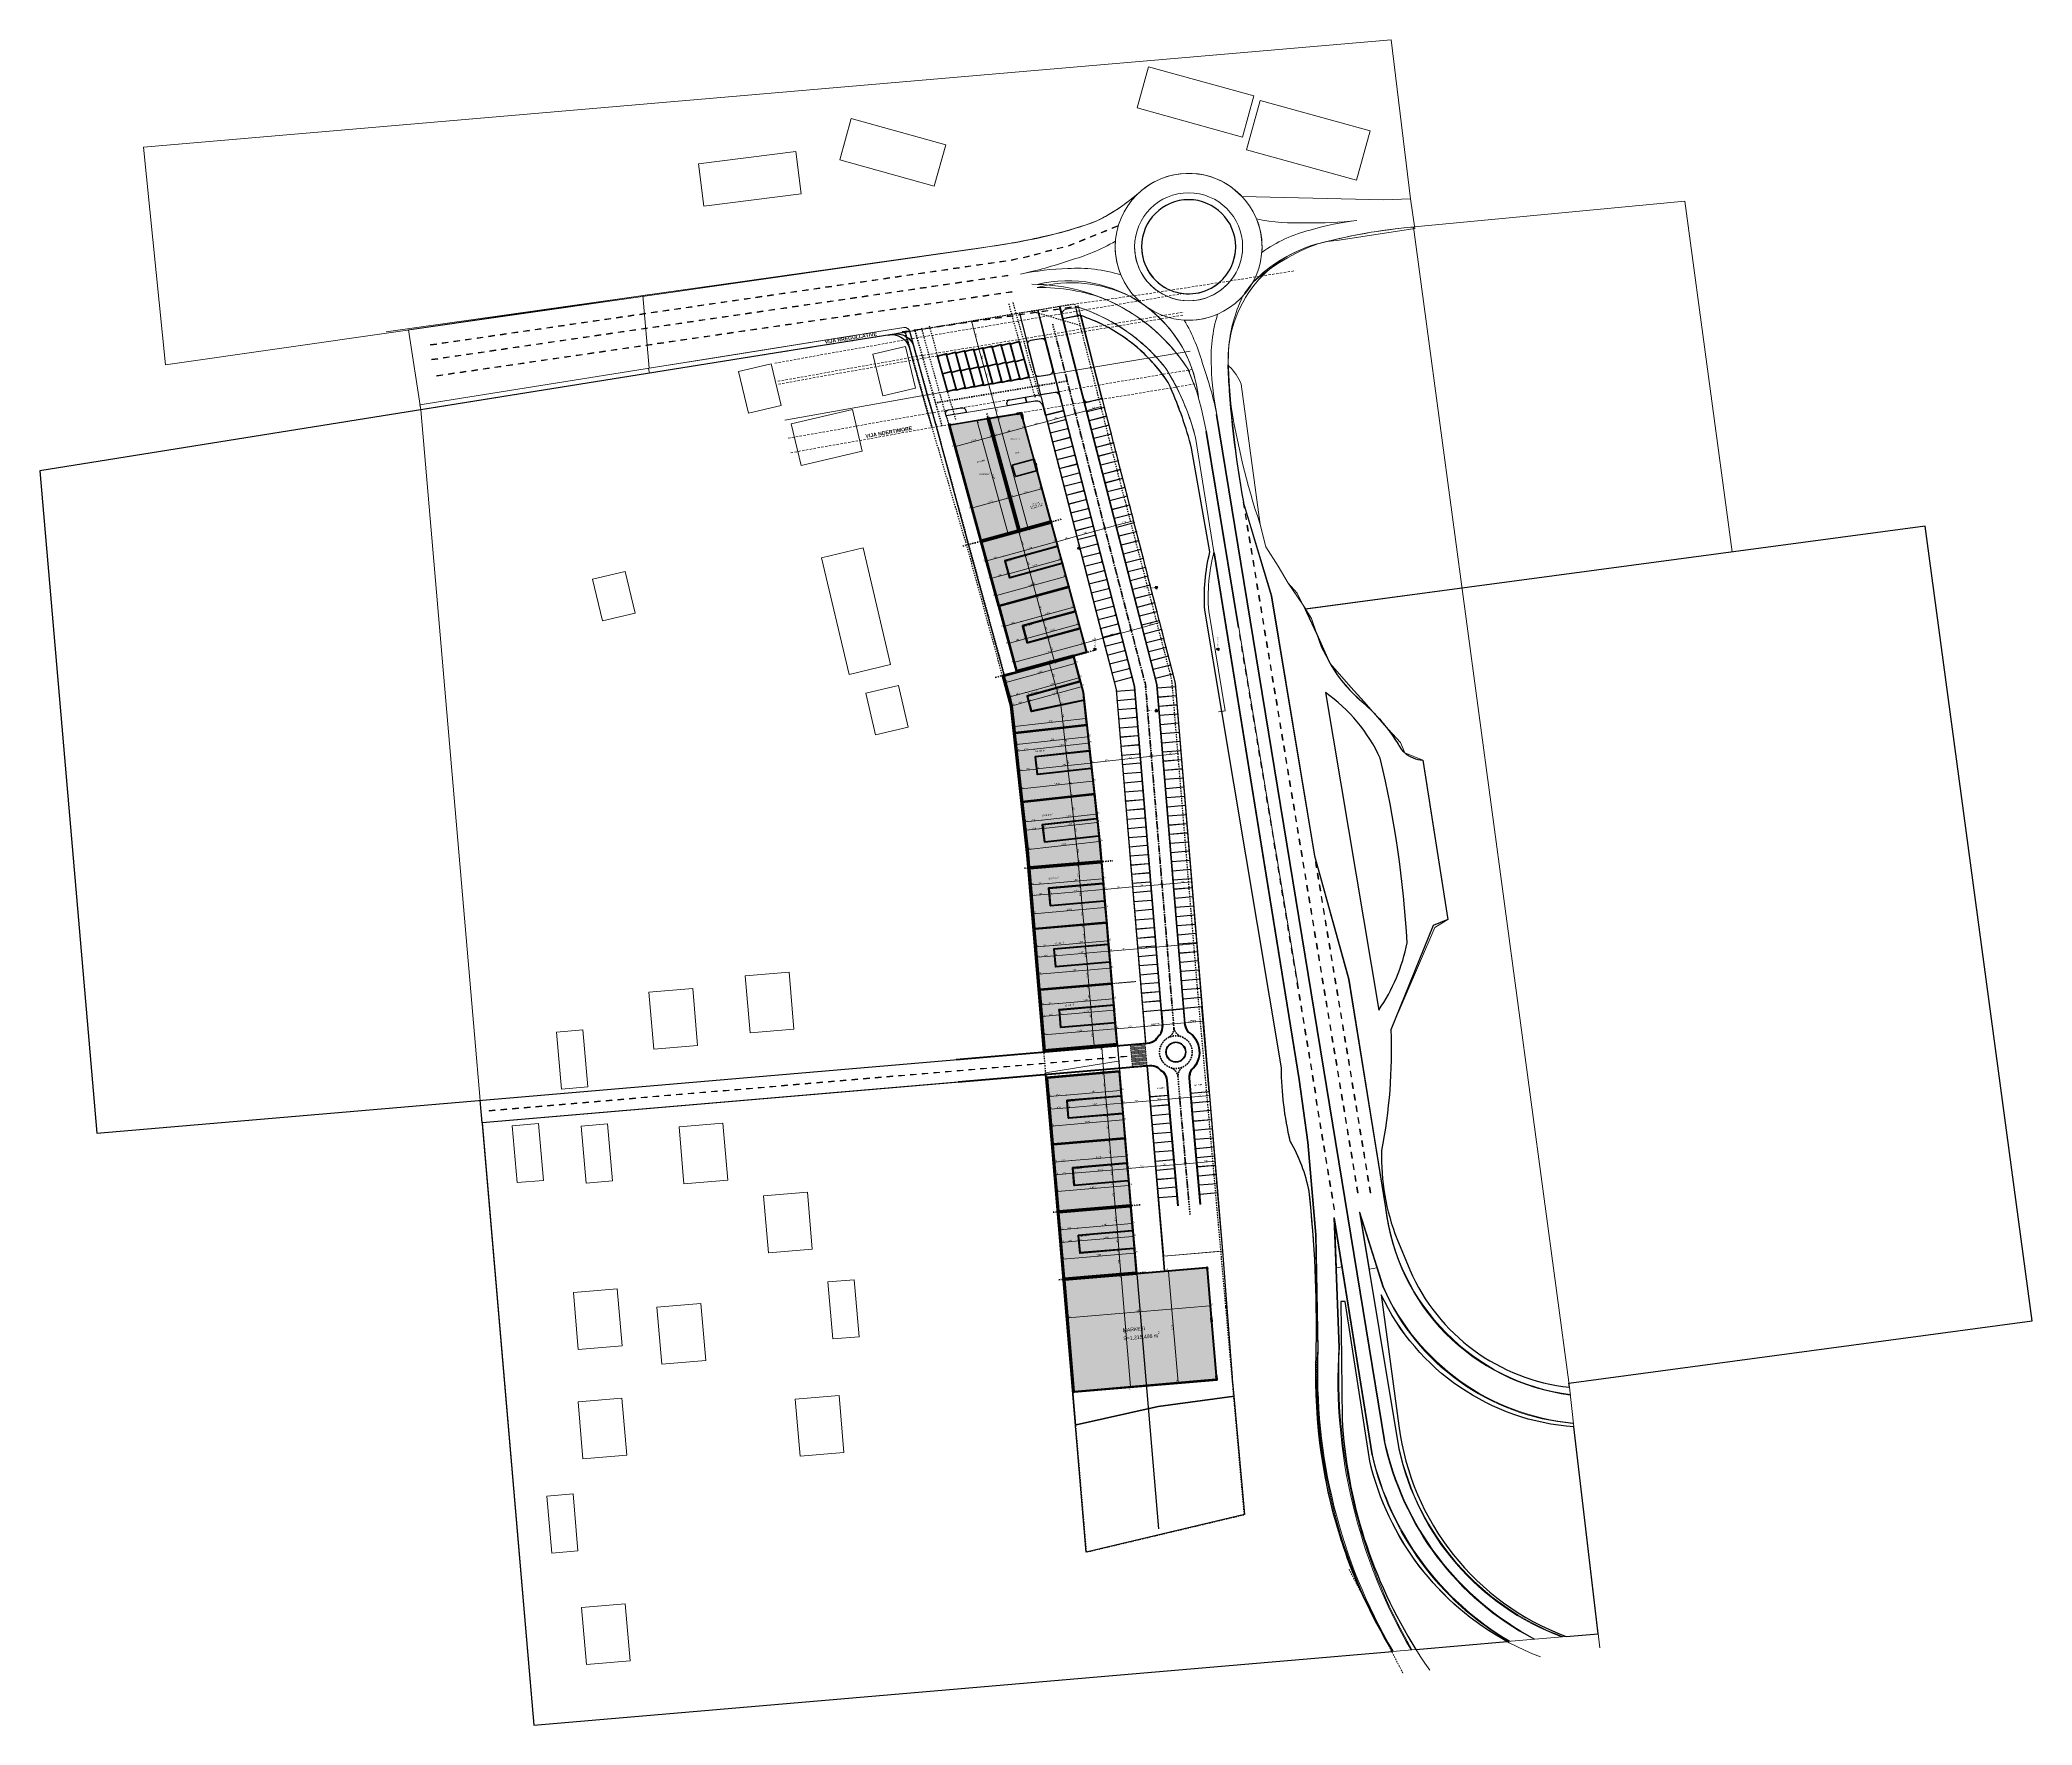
# Model space of a CAD drawing. Header units: millimetres. Extents: x -293269 to 249652, y -282216 to 177033.
import ezdxf

# ---------------------------------------------------------------- set-up
doc = ezdxf.new("R2010")
doc.units = ezdxf.units.MM
doc.header["$MEASUREMENT"] = 0
for name, pattern in [('Dashed Long', [1058.333302, 634.99999, -423.333311]), ('Dot & Dashed', [670.277762, 317.5, -176.388889, 0, -176.388874]), ('Hidden', [317.5, 211.666667, -105.833333]), ('Wipeout_Contour', [1000, 0, -1000])]:
    doc.linetypes.add(name, pattern=pattern)
for name, color, linetype, lineweight in [('2D Drafting - General_Pen_No__1', 7, 'Continuous', 13), ('Marker - Elevation_Pen_No__6', 5, 'Continuous', 35), ('New_2D Drafting - General_Pen_No__2', 8, 'Continuous', 15), ('New_Dimensioning - General_Pen_No__1', 7, 'Continuous', 13), ('New_Dimensioning - General_Pen_No__142', 8, 'Continuous', 13), ('New_Drawing & Figure_Pen_No__26', 5, 'Continuous', 35), ('New_Drawing & Figure_Pen_No__46', 5, 'Continuous', 25), ('New_Drawing & Figure_Pen_No__50', 134, 'Continuous', 25), ('New_Drawing & Figure_Pen_No__7', 7, 'Continuous', 35), ('New_Drawing & Figure_Pen_No__75', 6, 'Continuous', 20), ('New_Structural - Bearing_Pen_No__1', 7, 'Continuous', 13), ('New_Structural - Bearing_Pen_No__101', 252, 'Continuous', 13), ('New_Structural - Bearing_Pen_No__22', 8, 'Continuous', 35)]:
    doc.layers.add(name, color=color, linetype=linetype, lineweight=lineweight)
for name, color, linetype in [('Marker - Elevation', 7, 'Continuous'), ('New_Dimensioning - General', 7, 'Continuous'), ('New_Structural - Bearing', 7, 'Continuous')]:
    doc.layers.add(name, color=color, linetype=linetype)
for name, color, linetype, lineweight, true_color in [('Marker - Elevation_Pen_No__25', 7, 'Continuous', 35, 0x40a5ff), ('New_2D Drafting - General_Pen_No__102', 7, 'Continuous', 13, 0xcccccc), ('New_2D Drafting - General_Pen_No__68', 7, 'Continuous', 20, 0xfd4435), ('New_Annotation - Text_Pen_No__164', 7, 'Continuous', 13, 0xf27e39), ('New_Annotation - Text_Pen_No__84', 7, 'Continuous', 15, 0x41c341), ('New_Archicad Windows_Pen_No__103', 7, 'Continuous', 13, 0xffcc99), ('New_Archicad Windows_Pen_No__82', 7, 'Continuous', 20, 0xaaaaaa), ('New_Dimensioning - General_Pen_No__161', 7, 'Continuous', 13, 0x6a6a6a), ('New_Drawing & Figure_Pen_No__164', 7, 'Continuous', 13, 0xf27e39), ('New_Drawing & Figure_Pen_No__171', 171, 'Continuous', 13, 0xaaaaff), ('New_Drawing & Figure_Pen_No__44', 7, 'Continuous', 18, 0x029e21), ('New_Drawing & Figure_Pen_No__58', 7, 'Continuous', 25, 0xdf0000), ('New_Drawing & Figure_Pen_No__62', 7, 'Continuous', 20, 0xaaaaaa), ('New_Structural - Bearing_Pen_No__102', 7, 'Continuous', 13, 0xcccccc), ('New_Structural - Bearing_Pen_No__150', 7, 'Continuous', 25, 0x5b5b00), ('New_Structural - Bearing_Pen_No__181', 7, 'Continuous', 0, 0xe8e8e8), ('New_Structural - Bearing_Pen_No__184', 7, 'Continuous', 0, 0xe8e8e8), ('New_Structural - Bearing_Pen_No__202', 7, 'Continuous', 0, 0xe8e8e8), ('New_Structural - Bearing_Pen_No__204', 7, 'Continuous', 0, 0xe8e8e8), ('New_Structural - Bearing_Pen_No__206', 7, 'Continuous', 0, 0xe8e8e8), ('New_Structural - Bearing_Pen_No__224', 7, 'Continuous', 0, 0xe8e8e8), ('New_Structural - Bearing_Pen_No__225', 7, 'Continuous', 0, 0xe8e8e8), ('New_Structural - Bearing_Pen_No__87', 7, 'Continuous', 20, 0x6a6a6a), ('New_Structural - Bearing_Pen_No__89', 7, 'Continuous', 20, 0x71cebe)]:
    doc.layers.add(name, color=color, linetype=linetype, lineweight=lineweight, true_color=true_color)
doc.styles.add('GENERATED_STYLE_1', font='arial.ttf')
doc.styles.add('GENERATED_STYLE_2', font='arial.ttf')
doc.dimstyles.new('GENERATED_STYLE__1', dxfattribs={"dimtxt": 400, "dimasz": 95, "dimexe": 0.18, "dimexo": 100000, "dimgap": 0, "dimtad": 1, "dimdec": 0, "dimlfac": 0.1, "dimzin": 0, "dimdsep": 46, "dimtxsty": 'GENERATED_STYLE_1', "dimblk": 'ARROWHEAD_2', "dimblk1": 'ARROWHEAD_2', "dimblk2": 'ARROWHEAD_2', "dimcen": 0.09, "dimclrd": 256, "dimclre": 256, "dimclrt": 7, "dimadec": 0, "dimazin": 0, "dimtfac": 1, "dimtdec": 4, "dimtmove": 0, "dimatfit": 3, "dimfxl": 0, "dimtolj": 1, "dimtzin": 0, "dimarcsym": 0})
doc.dimstyles.new('GENERATED_STYLE__2', dxfattribs={"dimtxt": 400, "dimasz": 95, "dimexe": 0.18, "dimexo": 100000, "dimgap": 0, "dimtad": 1, "dimdec": 0, "dimlfac": 0.1, "dimzin": 0, "dimdsep": 46, "dimtxsty": 'GENERATED_STYLE_1', "dimblk": 'ARROWHEAD_2', "dimblk1": 'ARROWHEAD_2', "dimblk2": 'ARROWHEAD_2', "dimcen": 0.09, "dimclrd": 256, "dimclre": 256, "dimclrt": 7, "dimadec": 0, "dimazin": 0, "dimtfac": 1, "dimtdec": 4, "dimtmove": 2, "dimatfit": 3, "dimfxl": 0, "dimtolj": 1, "dimtzin": 0, "dimarcsym": 0})
doc.dimstyles.new('GENERATED_STYLE__3', dxfattribs={"dimtxt": 400, "dimasz": 95, "dimexe": 0.18, "dimexo": 3, "dimgap": 0, "dimtad": 1, "dimdec": 0, "dimlfac": 0.1, "dimzin": 0, "dimdsep": 46, "dimtxsty": 'GENERATED_STYLE_1', "dimblk": 'ARROWHEAD_2', "dimblk1": 'ARROWHEAD_2', "dimblk2": 'ARROWHEAD_2', "dimcen": 0.09, "dimclrd": 256, "dimclre": 256, "dimclrt": 7, "dimadec": 0, "dimazin": 0, "dimtfac": 1, "dimtdec": 4, "dimtmove": 0, "dimatfit": 3, "dimfxl": 0, "dimtolj": 1, "dimtzin": 0, "dimarcsym": 0})
pattern_1 = [(45, (0, 0), (-91.92388, 91.92388), []), (135, (0, 0), (91.92388, 91.92388), [])]
pattern_2 = [(45, (0, 0), (-176.777, 176.777), []), (45, (-35.36, 35.36), (-176.777, 176.777), []), (45, (-70.7, 70.7), (-176.777, 176.777), [])]

# ---------------------------------------------------------------- blocks, each defined once
blk = doc.blocks.new('Slab_1', base_point=(-192838, 97971))
at = {"layer": 'New_Structural - Bearing_Pen_No__101', "color": 252, "linetype": 'Continuous', "lineweight": 13, "flags": 128}
blk.add_lwpolyline([(-192838, 97971), (-189428, 76233), (-127129, 86195), (-127132, 86227), (-127162, 86222), (-127439, 87509), (-127245, 87540), (-128946, 107339), (-130122, 107173)], close=True, dxfattribs=at)
blk = doc.blocks.new('Slab_2', base_point=(-11405, -101275))
at = {"layer": 'New_Structural - Bearing_Pen_No__1', "color": 7, "linetype": 'Continuous', "lineweight": 13, "flags": 128}
blk.add_lwpolyline([(-11405, -101275), (-9811, -101138), (-9824, -100989), (-11418, -101126)], close=True, dxfattribs=at)
blk = doc.blocks.new('Slab_3', base_point=(-8217, -101001))
at = {"layer": 'New_Structural - Bearing_Pen_No__1', "color": 7, "linetype": 'Continuous', "lineweight": 13, "flags": 128}
blk.add_lwpolyline([(-8217, -101001), (-6623, -100865), (-6635, -100715), (-8230, -100852)], close=True, dxfattribs=at)
blk = doc.blocks.new('Slab_4', base_point=(-5028, -100728))
at = {"layer": 'New_Structural - Bearing_Pen_No__1', "color": 7, "linetype": 'Continuous', "lineweight": 13, "flags": 128}
blk.add_lwpolyline([(-5028, -100728), (-3434, -100591), (-3447, -100441), (-5041, -100578)], close=True, dxfattribs=at)
blk = doc.blocks.new('Slab_5', base_point=(-1840, -100454))
at = {"layer": 'New_Structural - Bearing_Pen_No__1', "color": 7, "linetype": 'Continuous', "lineweight": 13, "flags": 128}
blk.add_lwpolyline([(-1840, -100454), (-246, -100317), (-259, -100168), (-1853, -100305)], close=True, dxfattribs=at)
blk = doc.blocks.new('Slab_6', base_point=(1348, -100180))
at = {"layer": 'New_Structural - Bearing_Pen_No__1', "color": 7, "linetype": 'Continuous', "lineweight": 13, "flags": 128}
blk.add_lwpolyline([(1348, -100180), (2942, -100044), (2929, -99894), (1335, -100031)], close=True, dxfattribs=at)
blk = doc.blocks.new('Slab_7', base_point=(4450, -102699))
at = {"layer": 'New_Structural - Bearing_Pen_No__1', "color": 7, "linetype": 'Continuous', "lineweight": 13, "flags": 128}
blk.add_lwpolyline([(4450, -102699), (8434, -102336), (8407, -102037), (4423, -102400)], close=True, dxfattribs=at)
blk = doc.blocks.new('Slab_8', base_point=(4396, -102101))
at = {"layer": 'New_Structural - Bearing_Pen_No__1', "color": 7, "linetype": 'Continuous', "lineweight": 13, "flags": 128}
blk.add_lwpolyline([(4396, -102101), (8380, -101739), (8352, -101440), (4369, -101802)], close=True, dxfattribs=at)
blk = doc.blocks.new('Slab_9', base_point=(4342, -101504))
at = {"layer": 'New_Structural - Bearing_Pen_No__1', "color": 7, "linetype": 'Continuous', "lineweight": 13, "flags": 128}
blk.add_lwpolyline([(4342, -101504), (8325, -101141), (8298, -100842), (4314, -101205)], close=True, dxfattribs=at)
blk = doc.blocks.new('Slab_10', base_point=(4287, -100906))
at = {"layer": 'New_Structural - Bearing_Pen_No__1', "color": 7, "linetype": 'Continuous', "lineweight": 13, "flags": 128}
blk.add_lwpolyline([(4287, -100906), (8271, -100544), (8244, -100245), (4260, -100607)], close=True, dxfattribs=at)
blk = doc.blocks.new('Slab_11', base_point=(4233, -100309))
at = {"layer": 'New_Structural - Bearing_Pen_No__1', "color": 7, "linetype": 'Continuous', "lineweight": 13, "flags": 128}
blk.add_lwpolyline([(4233, -100309), (8216, -99946), (8189, -99647), (4206, -100010)], close=True, dxfattribs=at)
blk = doc.blocks.new('Slab_12', base_point=(4179, -99711))
at = {"layer": 'New_Structural - Bearing_Pen_No__1', "color": 7, "linetype": 'Continuous', "lineweight": 13, "flags": 128}
blk.add_lwpolyline([(4179, -99711), (8162, -99349), (8135, -99050), (4151, -99412)], close=True, dxfattribs=at)
blk = doc.blocks.new('Slab_13', base_point=(4124, -99114))
at = {"layer": 'New_Structural - Bearing_Pen_No__1', "color": 7, "linetype": 'Continuous', "lineweight": 13, "flags": 128}
blk.add_lwpolyline([(4124, -99114), (8108, -98751), (8080, -98452), (4097, -98815)], close=True, dxfattribs=at)
blk = doc.blocks.new('Slab_14', base_point=(4070, -98516))
at = {"layer": 'New_Structural - Bearing_Pen_No__1', "color": 7, "linetype": 'Continuous', "lineweight": 13, "flags": 128}
blk.add_lwpolyline([(4070, -98516), (8053, -98154), (8026, -97855), (4043, -98217)], close=True, dxfattribs=at)
blk = doc.blocks.new('Slab_15', base_point=(4015, -97918))
at = {"layer": 'New_Structural - Bearing_Pen_No__1', "color": 7, "linetype": 'Continuous', "lineweight": 13, "flags": 128}
blk.add_lwpolyline([(4015, -97918), (7999, -97556), (7972, -97257), (3988, -97620)], close=True, dxfattribs=at)
blk = doc.blocks.new('Slab_16', base_point=(3961, -97321))
at = {"layer": 'New_Structural - Bearing_Pen_No__1', "color": 7, "linetype": 'Continuous', "lineweight": 13, "flags": 128}
blk.add_lwpolyline([(3961, -97321), (7945, -96958), (7917, -96660), (3934, -97022)], close=True, dxfattribs=at)
blk = doc.blocks.new('Slab_17', base_point=(-27349, -102615))
at = {"layer": 'New_Structural - Bearing_Pen_No__1', "color": 7, "linetype": 'Continuous', "lineweight": 13, "flags": 128}
blk.add_lwpolyline([(-27349, -102615), (-25755, -102478), (-25767, -102329), (-27362, -102466)], close=True, dxfattribs=at)
blk = doc.blocks.new('Slab_18', base_point=(-24160, -102341))
at = {"layer": 'New_Structural - Bearing_Pen_No__1', "color": 7, "linetype": 'Continuous', "lineweight": 13, "flags": 128}
blk.add_lwpolyline([(-24160, -102341), (-22566, -102205), (-22579, -102055), (-24173, -102192)], close=True, dxfattribs=at)
blk = doc.blocks.new('Slab_19', base_point=(-20972, -102068))
at = {"layer": 'New_Structural - Bearing_Pen_No__1', "color": 7, "linetype": 'Continuous', "lineweight": 13, "flags": 128}
blk.add_lwpolyline([(-20972, -102068), (-19378, -101931), (-19391, -101782), (-20985, -101918)], close=True, dxfattribs=at)
blk = doc.blocks.new('Slab_20', base_point=(-17784, -101794))
at = {"layer": 'New_Structural - Bearing_Pen_No__1', "color": 7, "linetype": 'Continuous', "lineweight": 13, "flags": 128}
blk.add_lwpolyline([(-17784, -101794), (-16190, -101657), (-16203, -101508), (-17797, -101645)], close=True, dxfattribs=at)
blk = doc.blocks.new('Slab_21', base_point=(-14596, -101521))
at = {"layer": 'New_Structural - Bearing_Pen_No__1', "color": 7, "linetype": 'Continuous', "lineweight": 13, "flags": 128}
blk.add_lwpolyline([(-14596, -101521), (-13002, -101384), (-13014, -101234), (-14608, -101371)], close=True, dxfattribs=at)
blk = doc.blocks.new('Slab_22', base_point=(-43290, -103983))
at = {"layer": 'New_Structural - Bearing_Pen_No__1', "color": 7, "linetype": 'Continuous', "lineweight": 13, "flags": 128}
blk.add_lwpolyline([(-43290, -103983), (-41696, -103846), (-41709, -103697), (-43303, -103834)], close=True, dxfattribs=at)
blk = doc.blocks.new('Slab_23', base_point=(-40102, -103710))
at = {"layer": 'New_Structural - Bearing_Pen_No__1', "color": 7, "linetype": 'Continuous', "lineweight": 13, "flags": 128}
blk.add_lwpolyline([(-40102, -103710), (-38508, -103573), (-38521, -103423), (-40115, -103560)], close=True, dxfattribs=at)
blk = doc.blocks.new('Slab_24', base_point=(-36914, -103436))
at = {"layer": 'New_Structural - Bearing_Pen_No__1', "color": 7, "linetype": 'Continuous', "lineweight": 13, "flags": 128}
blk.add_lwpolyline([(-36914, -103436), (-35319, -103299), (-35332, -103150), (-36926, -103287)], close=True, dxfattribs=at)
blk = doc.blocks.new('Slab_25', base_point=(-33725, -103162))
at = {"layer": 'New_Structural - Bearing_Pen_No__1', "color": 7, "linetype": 'Continuous', "lineweight": 13, "flags": 128}
blk.add_lwpolyline([(-33725, -103162), (-32131, -103026), (-32144, -102876), (-33738, -103013)], close=True, dxfattribs=at)
blk = doc.blocks.new('Slab_26', base_point=(-30537, -102889))
at = {"layer": 'New_Structural - Bearing_Pen_No__1', "color": 7, "linetype": 'Continuous', "lineweight": 13, "flags": 128}
blk.add_lwpolyline([(-30537, -102889), (-28943, -102752), (-28956, -102602), (-30550, -102739)], close=True, dxfattribs=at)
blk = doc.blocks.new('Slab_27', base_point=(-17599, 45634))
at = {"layer": 'New_Structural - Bearing_Pen_No__204', "color": 254, "linetype": 'Continuous', "lineweight": 0, "true_color": 0xe8e8e8, "flags": 128}
blk.add_lwpolyline([(-17599, 45634), (-36888, 40351), (-27167, 4858), (-7877, 10142), (-15802, 39076)], close=True, dxfattribs=at)
blk = doc.blocks.new('Slab_28', base_point=(-45595, 72138))
at = {"layer": 'New_Structural - Bearing_Pen_No__204', "color": 254, "linetype": 'Continuous', "lineweight": 0, "true_color": 0xe8e8e8, "flags": 128}
blk.add_lwpolyline([(-45595, 72138), (-36901, 40399), (-26440, 43264), (-34838, 73924)], close=True, dxfattribs=at)
blk = doc.blocks.new('Slab_29', base_point=(-25760, 75431))
at = {"layer": 'New_Structural - Bearing_Pen_No__204', "color": 254, "linetype": 'Continuous', "lineweight": 0, "true_color": 0xe8e8e8, "flags": 128}
blk.add_lwpolyline([(-25760, 75431), (-34789, 73932), (-26392, 43278), (-17612, 45683)], close=True, dxfattribs=at)
blk = doc.blocks.new('Slab_30', base_point=(-11529, 9090))
at = {"layer": 'New_Structural - Bearing_Pen_No__224', "color": 254, "linetype": 'Continuous', "lineweight": 0, "true_color": 0xe8e8e8, "flags": 128}
blk.add_lwpolyline([(-11529, 9090), (-30818, 3806), (-28535, -4531), (-25896, -28425), (-24207, -43713), (-23794, -48648), (-3866, -46951), (-4312, -41660), (-4809, -37163), (-5325, -32492), (-6017, -26230), (-8663, -2274), (-8829, -768), (-9812, 2821)], close=True, dxfattribs=at)
blk = doc.blocks.new('Slab_31', base_point=(-3863, -46951))
at = {"layer": 'New_Structural - Bearing_Pen_No__181', "color": 254, "linetype": 'Continuous', "lineweight": 0, "true_color": 0xe8e8e8, "flags": 128}
blk.add_lwpolyline([(-3863, -46951), (-23792, -48648), (-19549, -98468), (378, -96756), (-3193, -54823), (-3600, -50040)], close=True, dxfattribs=at)
blk = doc.blocks.new('Slab_32', base_point=(-18937, -105651))
at = {"layer": 'New_Structural - Bearing_Pen_No__225', "color": 254, "linetype": 'Continuous', "lineweight": 0, "true_color": 0xe8e8e8, "flags": 128}
blk.add_lwpolyline([(-18937, -105651), (-15815, -142319), (4113, -140622), (990, -103954)], close=True, dxfattribs=at)
blk = doc.blocks.new('Slab_33', base_point=(4116, -140671))
at = {"layer": 'New_Structural - Bearing_Pen_No__206', "color": 254, "linetype": 'Continuous', "lineweight": 0, "true_color": 0xe8e8e8, "flags": 128}
blk.add_lwpolyline([(4116, -140671), (-15812, -142368), (-14251, -160702), (5677, -159005), (5100, -152230), (4693, -147447)], close=True, dxfattribs=at)
blk = doc.blocks.new('Slab_34', base_point=(24947, -157414))
at = {"layer": 'New_Structural - Bearing_Pen_No__202', "color": 254, "linetype": 'Continuous', "lineweight": 0, "true_color": 0xe8e8e8, "flags": 128}
blk.add_lwpolyline([(24947, -157414), (-14246, -160752), (-11624, -191542), (27569, -188204)], close=True, dxfattribs=at)
blk = doc.blocks.new('Slab_35', base_point=(-22076, 78576))
at = {"layer": 'New_Structural - Bearing_Pen_No__184', "color": 254, "linetype": 'Continuous', "lineweight": 0, "true_color": 0xe8e8e8, "flags": 128}
blk.add_lwpolyline([(-22076, 78576), (-46304, 74555), (-45595, 72138), (-25760, 75431), (-17612, 45683), (-7877, 10142), (-11542, 9138), (-8829, -768), (-6017, -26230), (-4312, -41660), (379, -96771), (-19549, -98468), (-19555, -98392), (-19753, -98424), (-19722, -98794), (405, -97073), (412, -97157), (8023, -96506), (0, 0), (-2953, 11491), (-19643, 76446), (-19812, 77101, 0.3889508)], format="xyb", close=True, dxfattribs=at)
blk = doc.blocks.new('Slab_36', base_point=(18338, -86812))
at = {"layer": 'New_Structural - Bearing_Pen_No__1', "color": 7, "linetype": 'Continuous', "lineweight": 13, "flags": 128}
for points in [[(18338, -86812), (18689, -91024, 0.1241887), (19630, -93349, -0.5098149), (20482, -103671, 0.1230515), (19926, -105879), (20275, -110082), (25365, -109659), (23421, -86389), (18438, -86803), (18406, -86806)], [(18788, -91016), (18446, -86903), (23330, -86497), (23741, -91427), (25076, -107395), (25269, -109567), (20367, -109974), (20026, -105874, -0.1216747), (20561, -103737, 0.5081233), (19698, -93272, -0.0625505), (19094, -92174, -0.0547995), (18803, -91115, -0.0016722), (18798, -91082, -0.0033112)]]:
    blk.add_lwpolyline(points, format="xyb", close=True, dxfattribs=at)
blk = doc.blocks.new('Slab_37', base_point=(7293, -87730))
at = {"layer": 'New_Structural - Bearing_Pen_No__1', "color": 7, "linetype": 'Continuous', "lineweight": 13, "flags": 128}
for points in [[(7293, -87730), (8024, -96523), (8527, -96480, 0.1383129), (10930, -95446, -0.0704366), (12078, -94085, 0.1397435), (12706, -91522), (12709, -91522), (12359, -87309)], [(7401, -87821), (8115, -96415), (8516, -96381, 0.1372998), (10854, -95379, -0.0691416), (11999, -94022, 0.1440369), (12601, -91430), (12601, -91430), (12268, -87417)]]:
    blk.add_lwpolyline(points, format="xyb", close=True, dxfattribs=at)
blk = doc.blocks.new('Slab_38', base_point=(8504, -102500))
at = {"layer": 'New_Structural - Bearing_Pen_No__1', "color": 7, "linetype": 'Continuous', "lineweight": 13, "flags": 128}
for points in [[(8504, -102500), (8876, -106972), (9215, -111055), (14306, -110617), (13955, -106530, 0.1287813), (13025, -104311, -0.0810189), (11450, -102983, 0.1278244), (9120, -102447), (9120, -102447)], [(8978, -106963), (9309, -110945), (14189, -110525), (13979, -107999), (13853, -106541, 0.1275707), (12955, -104389, -0.0794863), (11385, -103064, 0.1264423), (9129, -102549), (8614, -102593)]]:
    blk.add_lwpolyline(points, format="xyb", close=True, dxfattribs=at)
blk = doc.blocks.new('Slab_39', base_point=(11940, -84684))
at = {"layer": 'New_Structural - Bearing_Pen_No__1', "color": 7, "linetype": 'Continuous', "lineweight": 13, "flags": 128}
blk.add_lwpolyline([(11940, -84684), (11965, -84983), (12065, -84975), (12040, -84676)], close=True, dxfattribs=at)
blk = doc.blocks.new('Slab_40', base_point=(6883, -82797))
at = {"layer": 'New_Structural - Bearing_Pen_No__1', "color": 7, "linetype": 'Continuous', "lineweight": 13, "flags": 128}
blk.add_lwpolyline([(6883, -82797), (11749, -82392), (11740, -82293), (6875, -82697)], close=True, dxfattribs=at)
blk = doc.blocks.new('Slab_41', base_point=(11732, -82193))
at = {"layer": 'New_Structural - Bearing_Pen_No__1', "color": 7, "linetype": 'Continuous', "lineweight": 13, "flags": 128}
blk.add_lwpolyline([(11732, -82193), (11757, -82492), (11857, -82484), (11832, -82185)], close=True, dxfattribs=at)
blk = doc.blocks.new('Slab_42', base_point=(6676, -80305))
at = {"layer": 'New_Structural - Bearing_Pen_No__1', "color": 7, "linetype": 'Continuous', "lineweight": 13, "flags": 128}
blk.add_lwpolyline([(6676, -80305), (11542, -79901), (11533, -79801), (6668, -80206)], close=True, dxfattribs=at)
blk = doc.blocks.new('Slab_43', base_point=(11525, -79702))
at = {"layer": 'New_Structural - Bearing_Pen_No__1', "color": 7, "linetype": 'Continuous', "lineweight": 13, "flags": 128}
blk.add_lwpolyline([(11525, -79702), (11550, -80001), (11650, -79992), (11625, -79693)], close=True, dxfattribs=at)
blk = doc.blocks.new('Slab_44', base_point=(6470, -77814))
at = {"layer": 'New_Structural - Bearing_Pen_No__1', "color": 7, "linetype": 'Continuous', "lineweight": 13, "flags": 128}
blk.add_lwpolyline([(6470, -77814), (11335, -77410), (11327, -77310), (6461, -77714)], close=True, dxfattribs=at)
blk = doc.blocks.new('Slab_45', base_point=(11319, -77210))
at = {"layer": 'New_Structural - Bearing_Pen_No__1', "color": 7, "linetype": 'Continuous', "lineweight": 13, "flags": 128}
blk.add_lwpolyline([(11319, -77210), (11344, -77509), (11443, -77501), (11418, -77202)], close=True, dxfattribs=at)
blk = doc.blocks.new('Slab_46', base_point=(6263, -75323))
at = {"layer": 'New_Structural - Bearing_Pen_No__1', "color": 7, "linetype": 'Continuous', "lineweight": 13, "flags": 128}
blk.add_lwpolyline([(6263, -75323), (11128, -74918), (11120, -74818), (6254, -75223)], close=True, dxfattribs=at)
blk = doc.blocks.new('Slab_47', base_point=(11112, -74719))
at = {"layer": 'New_Structural - Bearing_Pen_No__1', "color": 7, "linetype": 'Continuous', "lineweight": 13, "flags": 128}
blk.add_lwpolyline([(11112, -74719), (11137, -75018), (11236, -75009), (11211, -74711)], close=True, dxfattribs=at)
blk = doc.blocks.new('Slab_48', base_point=(6055, -72831))
at = {"layer": 'New_Structural - Bearing_Pen_No__1', "color": 7, "linetype": 'Continuous', "lineweight": 13, "flags": 128}
blk.add_lwpolyline([(6055, -72831), (10921, -72427), (10913, -72327), (6047, -72732)], close=True, dxfattribs=at)
blk = doc.blocks.new('Slab_49', base_point=(10905, -72227))
at = {"layer": 'New_Structural - Bearing_Pen_No__1', "color": 7, "linetype": 'Continuous', "lineweight": 13, "flags": 128}
blk.add_lwpolyline([(10905, -72227), (10929, -72526), (11029, -72518), (11004, -72219)], close=True, dxfattribs=at)
blk = doc.blocks.new('Slab_50', base_point=(5848, -70340))
at = {"layer": 'New_Structural - Bearing_Pen_No__1', "color": 7, "linetype": 'Continuous', "lineweight": 13, "flags": 128}
blk.add_lwpolyline([(5848, -70340), (10714, -69935), (10706, -69836), (5840, -70240)], close=True, dxfattribs=at)
blk = doc.blocks.new('Slab_51', base_point=(10697, -69736))
at = {"layer": 'New_Structural - Bearing_Pen_No__1', "color": 7, "linetype": 'Continuous', "lineweight": 13, "flags": 128}
blk.add_lwpolyline([(10697, -69736), (10722, -70035), (10822, -70027), (10797, -69728)], close=True, dxfattribs=at)
blk = doc.blocks.new('Slab_52', base_point=(5640, -67848))
at = {"layer": 'New_Structural - Bearing_Pen_No__1', "color": 7, "linetype": 'Continuous', "lineweight": 13, "flags": 128}
blk.add_lwpolyline([(5640, -67848), (10506, -67444), (10498, -67344), (5632, -67749)], close=True, dxfattribs=at)
blk = doc.blocks.new('Slab_53', base_point=(10489, -67245))
at = {"layer": 'New_Structural - Bearing_Pen_No__1', "color": 7, "linetype": 'Continuous', "lineweight": 13, "flags": 128}
blk.add_lwpolyline([(10489, -67245), (10514, -67544), (10614, -67535), (10589, -67236)], close=True, dxfattribs=at)
blk = doc.blocks.new('Slab_54', base_point=(5433, -65357))
at = {"layer": 'New_Structural - Bearing_Pen_No__1', "color": 7, "linetype": 'Continuous', "lineweight": 13, "flags": 128}
blk.add_lwpolyline([(5433, -65357), (10299, -64953), (10291, -64853), (5425, -65257)], close=True, dxfattribs=at)
blk = doc.blocks.new('Slab_55', base_point=(10282, -64753))
at = {"layer": 'New_Structural - Bearing_Pen_No__1', "color": 7, "linetype": 'Continuous', "lineweight": 13, "flags": 128}
blk.add_lwpolyline([(10282, -64753), (10307, -65052), (10407, -65044), (10382, -64745)], close=True, dxfattribs=at)
blk = doc.blocks.new('Slab_56', base_point=(5226, -62866))
at = {"layer": 'New_Structural - Bearing_Pen_No__1', "color": 7, "linetype": 'Continuous', "lineweight": 13, "flags": 128}
blk.add_lwpolyline([(5226, -62866), (10092, -62461), (10084, -62362), (5218, -62766)], close=True, dxfattribs=at)
blk = doc.blocks.new('Slab_57', base_point=(10075, -62262))
at = {"layer": 'New_Structural - Bearing_Pen_No__1', "color": 7, "linetype": 'Continuous', "lineweight": 13, "flags": 128}
blk.add_lwpolyline([(10075, -62262), (10100, -62561), (10200, -62553), (10175, -62254)], close=True, dxfattribs=at)
blk = doc.blocks.new('Slab_58', base_point=(5019, -60374))
at = {"layer": 'New_Structural - Bearing_Pen_No__1', "color": 7, "linetype": 'Continuous', "lineweight": 13, "flags": 128}
blk.add_lwpolyline([(5019, -60374), (9885, -59970), (9876, -59870), (5011, -60275)], close=True, dxfattribs=at)
blk = doc.blocks.new('Slab_59', base_point=(9868, -59770))
at = {"layer": 'New_Structural - Bearing_Pen_No__1', "color": 7, "linetype": 'Continuous', "lineweight": 13, "flags": 128}
blk.add_lwpolyline([(9868, -59770), (9893, -60069), (9993, -60061), (9968, -59762)], close=True, dxfattribs=at)
blk = doc.blocks.new('Slab_60', base_point=(4813, -57883))
at = {"layer": 'New_Structural - Bearing_Pen_No__1', "color": 7, "linetype": 'Continuous', "lineweight": 13, "flags": 128}
blk.add_lwpolyline([(4813, -57883), (9678, -57478), (9670, -57379), (4804, -57783)], close=True, dxfattribs=at)
blk = doc.blocks.new('Slab_61', base_point=(9662, -57279))
at = {"layer": 'New_Structural - Bearing_Pen_No__1', "color": 7, "linetype": 'Continuous', "lineweight": 13, "flags": 128}
blk.add_lwpolyline([(9662, -57279), (9687, -57578), (9786, -57570), (9762, -57271)], close=True, dxfattribs=at)
blk = doc.blocks.new('Slab_62', base_point=(4606, -55391))
at = {"layer": 'New_Structural - Bearing_Pen_No__1', "color": 7, "linetype": 'Continuous', "lineweight": 13, "flags": 128}
blk.add_lwpolyline([(4606, -55391), (9471, -54987), (9463, -54887), (4597, -55292)], close=True, dxfattribs=at)
blk = doc.blocks.new('Slab_63', base_point=(9455, -54788))
at = {"layer": 'New_Structural - Bearing_Pen_No__1', "color": 7, "linetype": 'Continuous', "lineweight": 13, "flags": 128}
blk.add_lwpolyline([(9455, -54788), (9480, -55087), (9579, -55078), (9554, -54779)], close=True, dxfattribs=at)
blk = doc.blocks.new('Slab_64', base_point=(4399, -52900))
at = {"layer": 'New_Structural - Bearing_Pen_No__1', "color": 7, "linetype": 'Continuous', "lineweight": 13, "flags": 128}
blk.add_lwpolyline([(4399, -52900), (9264, -52495), (9256, -52396), (4390, -52800)], close=True, dxfattribs=at)
blk = doc.blocks.new('Slab_65', base_point=(9248, -52296))
at = {"layer": 'New_Structural - Bearing_Pen_No__1', "color": 7, "linetype": 'Continuous', "lineweight": 13, "flags": 128}
blk.add_lwpolyline([(9248, -52296), (9273, -52595), (9372, -52587), (9347, -52288)], close=True, dxfattribs=at)
blk = doc.blocks.new('Slab_66', base_point=(4191, -50409))
at = {"layer": 'New_Structural - Bearing_Pen_No__1', "color": 7, "linetype": 'Continuous', "lineweight": 13, "flags": 128}
blk.add_lwpolyline([(4191, -50409), (9057, -50004), (9049, -49904), (4183, -50309)], close=True, dxfattribs=at)
blk = doc.blocks.new('Slab_67', base_point=(9041, -49805))
at = {"layer": 'New_Structural - Bearing_Pen_No__1', "color": 7, "linetype": 'Continuous', "lineweight": 13, "flags": 128}
blk.add_lwpolyline([(9041, -49805), (9065, -50104), (9165, -50095), (9140, -49796)], close=True, dxfattribs=at)
blk = doc.blocks.new('Slab_68', base_point=(3983, -47917))
at = {"layer": 'New_Structural - Bearing_Pen_No__1', "color": 7, "linetype": 'Continuous', "lineweight": 13, "flags": 128}
blk.add_lwpolyline([(3983, -47917), (8849, -47513), (8841, -47413), (3975, -47818)], close=True, dxfattribs=at)
blk = doc.blocks.new('Slab_69', base_point=(8833, -47313))
at = {"layer": 'New_Structural - Bearing_Pen_No__1', "color": 7, "linetype": 'Continuous', "lineweight": 13, "flags": 128}
blk.add_lwpolyline([(8833, -47313), (8857, -47612), (8957, -47604), (8932, -47305)], close=True, dxfattribs=at)
blk = doc.blocks.new('Slab_70', base_point=(3776, -45426))
at = {"layer": 'New_Structural - Bearing_Pen_No__1', "color": 7, "linetype": 'Continuous', "lineweight": 13, "flags": 128}
blk.add_lwpolyline([(3776, -45426), (8642, -45021), (8634, -44922), (3768, -45326)], close=True, dxfattribs=at)
blk = doc.blocks.new('Slab_71', base_point=(8625, -44822))
at = {"layer": 'New_Structural - Bearing_Pen_No__1', "color": 7, "linetype": 'Continuous', "lineweight": 13, "flags": 128}
blk.add_lwpolyline([(8625, -44822), (8650, -45121), (8750, -45113), (8725, -44814)], close=True, dxfattribs=at)
blk = doc.blocks.new('Slab_72', base_point=(3569, -42934))
at = {"layer": 'New_Structural - Bearing_Pen_No__1', "color": 7, "linetype": 'Continuous', "lineweight": 13, "flags": 128}
blk.add_lwpolyline([(3569, -42934), (8435, -42530), (8427, -42430), (3561, -42835)], close=True, dxfattribs=at)
blk = doc.blocks.new('Slab_73', base_point=(8418, -42331))
at = {"layer": 'New_Structural - Bearing_Pen_No__1', "color": 7, "linetype": 'Continuous', "lineweight": 13, "flags": 128}
blk.add_lwpolyline([(8418, -42331), (8443, -42630), (8543, -42621), (8518, -42322)], close=True, dxfattribs=at)
blk = doc.blocks.new('Slab_74', base_point=(3362, -40443))
at = {"layer": 'New_Structural - Bearing_Pen_No__1', "color": 7, "linetype": 'Continuous', "lineweight": 13, "flags": 128}
blk.add_lwpolyline([(3362, -40443), (8228, -40039), (8219, -39939), (3354, -40343)], close=True, dxfattribs=at)
blk = doc.blocks.new('Slab_75', base_point=(8211, -39839))
at = {"layer": 'New_Structural - Bearing_Pen_No__1', "color": 7, "linetype": 'Continuous', "lineweight": 13, "flags": 128}
blk.add_lwpolyline([(8211, -39839), (8236, -40138), (8336, -40130), (8311, -39831)], close=True, dxfattribs=at)
blk = doc.blocks.new('Slab_76', base_point=(3156, -37952))
at = {"layer": 'New_Structural - Bearing_Pen_No__1', "color": 7, "linetype": 'Continuous', "lineweight": 13, "flags": 128}
blk.add_lwpolyline([(3156, -37952), (8022, -37547), (8013, -37447), (3148, -37852)], close=True, dxfattribs=at)
blk = doc.blocks.new('Slab_77', base_point=(8005, -37348))
at = {"layer": 'New_Structural - Bearing_Pen_No__1', "color": 7, "linetype": 'Continuous', "lineweight": 13, "flags": 128}
blk.add_lwpolyline([(8005, -37348), (8030, -37647), (8130, -37638), (8105, -37339)], close=True, dxfattribs=at)
blk = doc.blocks.new('Slab_78', base_point=(2949, -35460))
at = {"layer": 'New_Structural - Bearing_Pen_No__1', "color": 7, "linetype": 'Continuous', "lineweight": 13, "flags": 128}
blk.add_lwpolyline([(2949, -35460), (7814, -35056), (7806, -34956), (2940, -35360)], close=True, dxfattribs=at)
blk = doc.blocks.new('Slab_79', base_point=(7798, -34856))
at = {"layer": 'New_Structural - Bearing_Pen_No__1', "color": 7, "linetype": 'Continuous', "lineweight": 13, "flags": 128}
blk.add_lwpolyline([(7798, -34856), (7823, -35155), (7922, -35147), (7898, -34848)], close=True, dxfattribs=at)
blk = doc.blocks.new('Slab_80', base_point=(2742, -32969))
at = {"layer": 'New_Structural - Bearing_Pen_No__1', "color": 7, "linetype": 'Continuous', "lineweight": 13, "flags": 128}
blk.add_lwpolyline([(2742, -32969), (7607, -32564), (7599, -32465), (2733, -32869)], close=True, dxfattribs=at)
blk = doc.blocks.new('Slab_81', base_point=(7591, -32365))
at = {"layer": 'New_Structural - Bearing_Pen_No__1', "color": 7, "linetype": 'Continuous', "lineweight": 13, "flags": 128}
blk.add_lwpolyline([(7591, -32365), (7616, -32664), (7715, -32656), (7690, -32357)], close=True, dxfattribs=at)
blk = doc.blocks.new('Slab_82', base_point=(2535, -30477))
at = {"layer": 'New_Structural - Bearing_Pen_No__1', "color": 7, "linetype": 'Continuous', "lineweight": 13, "flags": 128}
blk.add_lwpolyline([(2535, -30477), (7400, -30073), (7392, -29973), (2526, -30378)], close=True, dxfattribs=at)
blk = doc.blocks.new('Slab_83', base_point=(7384, -29873))
at = {"layer": 'New_Structural - Bearing_Pen_No__1', "color": 7, "linetype": 'Continuous', "lineweight": 13, "flags": 128}
blk.add_lwpolyline([(7384, -29873), (7409, -30172), (7508, -30164), (7483, -29865)], close=True, dxfattribs=at)
blk = doc.blocks.new('Slab_84', base_point=(2327, -27986))
at = {"layer": 'New_Structural - Bearing_Pen_No__1', "color": 7, "linetype": 'Continuous', "lineweight": 13, "flags": 128}
blk.add_lwpolyline([(2327, -27986), (7192, -27581), (7184, -27482), (2318, -27886)], close=True, dxfattribs=at)
blk = doc.blocks.new('Slab_85', base_point=(7176, -27382))
at = {"layer": 'New_Structural - Bearing_Pen_No__1', "color": 7, "linetype": 'Continuous', "lineweight": 13, "flags": 128}
blk.add_lwpolyline([(7176, -27382), (7200, -27681), (7300, -27673), (7275, -27374)], close=True, dxfattribs=at)
blk = doc.blocks.new('Slab_86', base_point=(2119, -25495))
at = {"layer": 'New_Structural - Bearing_Pen_No__1', "color": 7, "linetype": 'Continuous', "lineweight": 13, "flags": 128}
blk.add_lwpolyline([(2119, -25495), (6985, -25090), (6977, -24990), (2111, -25395)], close=True, dxfattribs=at)
blk = doc.blocks.new('Slab_87', base_point=(6969, -24891))
at = {"layer": 'New_Structural - Bearing_Pen_No__1', "color": 7, "linetype": 'Continuous', "lineweight": 13, "flags": 128}
blk.add_lwpolyline([(6969, -24891), (6993, -25190), (7093, -25181), (7068, -24882)], close=True, dxfattribs=at)
blk = doc.blocks.new('Slab_88', base_point=(1912, -23003))
at = {"layer": 'New_Structural - Bearing_Pen_No__1', "color": 7, "linetype": 'Continuous', "lineweight": 13, "flags": 128}
blk.add_lwpolyline([(1912, -23003), (6778, -22599), (6770, -22499), (1904, -22904)], close=True, dxfattribs=at)
blk = doc.blocks.new('Slab_89', base_point=(6761, -22399))
at = {"layer": 'New_Structural - Bearing_Pen_No__1', "color": 7, "linetype": 'Continuous', "lineweight": 13, "flags": 128}
blk.add_lwpolyline([(6761, -22399), (6786, -22698), (6886, -22690), (6861, -22391)], close=True, dxfattribs=at)
blk = doc.blocks.new('Slab_90', base_point=(1705, -20512))
at = {"layer": 'New_Structural - Bearing_Pen_No__1', "color": 7, "linetype": 'Continuous', "lineweight": 13, "flags": 128}
blk.add_lwpolyline([(1705, -20512), (6571, -20107), (6563, -20008), (1697, -20412)], close=True, dxfattribs=at)
blk = doc.blocks.new('Slab_91', base_point=(6554, -19908))
at = {"layer": 'New_Structural - Bearing_Pen_No__1', "color": 7, "linetype": 'Continuous', "lineweight": 13, "flags": 128}
blk.add_lwpolyline([(6554, -19908), (6579, -20207), (6679, -20199), (6654, -19900)], close=True, dxfattribs=at)
blk = doc.blocks.new('Slab_92', base_point=(1499, -18020))
at = {"layer": 'New_Structural - Bearing_Pen_No__1', "color": 7, "linetype": 'Continuous', "lineweight": 13, "flags": 128}
blk.add_lwpolyline([(1499, -18020), (6365, -17616), (6356, -17516), (1491, -17921)], close=True, dxfattribs=at)
blk = doc.blocks.new('Slab_93', base_point=(6348, -17416))
at = {"layer": 'New_Structural - Bearing_Pen_No__1', "color": 7, "linetype": 'Continuous', "lineweight": 13, "flags": 128}
blk.add_lwpolyline([(6348, -17416), (6373, -17715), (6473, -17707), (6448, -17408)], close=True, dxfattribs=at)
blk = doc.blocks.new('Slab_94', base_point=(1292, -15529))
at = {"layer": 'New_Structural - Bearing_Pen_No__1', "color": 7, "linetype": 'Continuous', "lineweight": 13, "flags": 128}
blk.add_lwpolyline([(1292, -15529), (6158, -15124), (6149, -15025), (1284, -15429)], close=True, dxfattribs=at)
blk = doc.blocks.new('Slab_95', base_point=(6141, -14925))
at = {"layer": 'New_Structural - Bearing_Pen_No__1', "color": 7, "linetype": 'Continuous', "lineweight": 13, "flags": 128}
blk.add_lwpolyline([(6141, -14925), (6166, -15224), (6265, -15216), (6241, -14917)], close=True, dxfattribs=at)
blk = doc.blocks.new('Slab_96', base_point=(1085, -13037))
at = {"layer": 'New_Structural - Bearing_Pen_No__1', "color": 7, "linetype": 'Continuous', "lineweight": 13, "flags": 128}
blk.add_lwpolyline([(1085, -13037), (5950, -12633), (5942, -12533), (1076, -12938)], close=True, dxfattribs=at)
blk = doc.blocks.new('Slab_97', base_point=(5934, -12434))
at = {"layer": 'New_Structural - Bearing_Pen_No__1', "color": 7, "linetype": 'Continuous', "lineweight": 13, "flags": 128}
blk.add_lwpolyline([(5934, -12434), (5959, -12733), (6058, -12724), (6034, -12425)], close=True, dxfattribs=at)
blk = doc.blocks.new('Slab_98', base_point=(878, -10546))
at = {"layer": 'New_Structural - Bearing_Pen_No__1', "color": 7, "linetype": 'Continuous', "lineweight": 13, "flags": 128}
blk.add_lwpolyline([(878, -10546), (5743, -10142), (5735, -10042), (869, -10446)], close=True, dxfattribs=at)
blk = doc.blocks.new('Slab_99', base_point=(5727, -9942))
at = {"layer": 'New_Structural - Bearing_Pen_No__1', "color": 7, "linetype": 'Continuous', "lineweight": 13, "flags": 128}
blk.add_lwpolyline([(5727, -9942), (5752, -10241), (5851, -10233), (5826, -9934)], close=True, dxfattribs=at)
blk = doc.blocks.new('Slab_100', base_point=(671, -8055))
at = {"layer": 'New_Structural - Bearing_Pen_No__1', "color": 7, "linetype": 'Continuous', "lineweight": 13, "flags": 128}
blk.add_lwpolyline([(671, -8055), (5536, -7650), (5528, -7551), (662, -7955)], close=True, dxfattribs=at)
blk = doc.blocks.new('Slab_101', base_point=(5520, -7451))
at = {"layer": 'New_Structural - Bearing_Pen_No__1', "color": 7, "linetype": 'Continuous', "lineweight": 13, "flags": 128}
blk.add_lwpolyline([(5520, -7451), (5544, -7750), (5644, -7742), (5619, -7443)], close=True, dxfattribs=at)
blk = doc.blocks.new('Slab_102', base_point=(463, -5563))
at = {"layer": 'New_Structural - Bearing_Pen_No__1', "color": 7, "linetype": 'Continuous', "lineweight": 13, "flags": 128}
blk.add_lwpolyline([(463, -5563), (5329, -5159), (5321, -5059), (455, -5464)], close=True, dxfattribs=at)
blk = doc.blocks.new('Slab_103', base_point=(5313, -4959))
at = {"layer": 'New_Structural - Bearing_Pen_No__1', "color": 7, "linetype": 'Continuous', "lineweight": 13, "flags": 128}
blk.add_lwpolyline([(5313, -4959), (5337, -5258), (5437, -5250), (5412, -4951)], close=True, dxfattribs=at)
blk = doc.blocks.new('Slab_104', base_point=(256, -3072))
at = {"layer": 'New_Structural - Bearing_Pen_No__1', "color": 7, "linetype": 'Continuous', "lineweight": 13, "flags": 128}
blk.add_lwpolyline([(256, -3072), (5122, -2667), (5114, -2568), (248, -2972)], close=True, dxfattribs=at)
blk = doc.blocks.new('Slab_105', base_point=(5105, -2468))
at = {"layer": 'New_Structural - Bearing_Pen_No__1', "color": 7, "linetype": 'Continuous', "lineweight": 13, "flags": 128}
blk.add_lwpolyline([(5105, -2468), (5130, -2767), (5230, -2759), (5205, -2460)], close=True, dxfattribs=at)
blk = doc.blocks.new('Slab_106', base_point=(49, -580))
at = {"layer": 'New_Structural - Bearing_Pen_No__1', "color": 7, "linetype": 'Continuous', "lineweight": 13, "flags": 128}
blk.add_lwpolyline([(49, -580), (4915, -176), (4907, -76), (41, -481)], close=True, dxfattribs=at)
blk = doc.blocks.new('Slab_107', base_point=(4898, 23))
at = {"layer": 'New_Structural - Bearing_Pen_No__1', "color": 7, "linetype": 'Continuous', "lineweight": 13, "flags": 128}
blk.add_lwpolyline([(4898, 23), (4923, -276), (5023, -267), (4998, 32)], close=True, dxfattribs=at)
blk = doc.blocks.new('Slab_108', base_point=(7083, -85289))
at = {"layer": 'New_Structural - Bearing_Pen_No__1', "color": 7, "linetype": 'Continuous', "lineweight": 13, "flags": 128}
blk.add_lwpolyline([(7083, -85289), (11957, -84884), (11948, -84784), (7075, -85190)], close=True, dxfattribs=at)
blk = doc.blocks.new('Slab_109', base_point=(18318, -84154))
at = {"layer": 'New_Structural - Bearing_Pen_No__1', "color": 7, "linetype": 'Continuous', "lineweight": 13, "flags": 128}
blk.add_lwpolyline([(18318, -84154), (18343, -84453), (18243, -84461), (18218, -84162)], close=True, dxfattribs=at)
blk = doc.blocks.new('Slab_110', base_point=(22994, -81457))
at = {"layer": 'New_Structural - Bearing_Pen_No__1', "color": 7, "linetype": 'Continuous', "lineweight": 13, "flags": 128}
blk.add_lwpolyline([(22994, -81457), (18128, -81862), (18120, -81762), (22985, -81357)], close=True, dxfattribs=at)
blk = doc.blocks.new('Slab_111', base_point=(18111, -81662))
at = {"layer": 'New_Structural - Bearing_Pen_No__1', "color": 7, "linetype": 'Continuous', "lineweight": 13, "flags": 128}
blk.add_lwpolyline([(18111, -81662), (18136, -81961), (18037, -81970), (18012, -81671)], close=True, dxfattribs=at)
blk = doc.blocks.new('Slab_112', base_point=(22786, -78965))
at = {"layer": 'New_Structural - Bearing_Pen_No__1', "color": 7, "linetype": 'Continuous', "lineweight": 13, "flags": 128}
blk.add_lwpolyline([(22786, -78965), (17921, -79370), (17912, -79271), (22778, -78866)], close=True, dxfattribs=at)
blk = doc.blocks.new('Slab_113', base_point=(17904, -79171))
at = {"layer": 'New_Structural - Bearing_Pen_No__1', "color": 7, "linetype": 'Continuous', "lineweight": 13, "flags": 128}
blk.add_lwpolyline([(17904, -79171), (17929, -79470), (17829, -79478), (17804, -79179)], close=True, dxfattribs=at)
blk = doc.blocks.new('Slab_114', base_point=(22578, -76474))
at = {"layer": 'New_Structural - Bearing_Pen_No__1', "color": 7, "linetype": 'Continuous', "lineweight": 13, "flags": 128}
blk.add_lwpolyline([(22578, -76474), (17712, -76879), (17704, -76779), (22570, -76374)], close=True, dxfattribs=at)
blk = doc.blocks.new('Slab_115', base_point=(17696, -76680))
at = {"layer": 'New_Structural - Bearing_Pen_No__1', "color": 7, "linetype": 'Continuous', "lineweight": 13, "flags": 128}
blk.add_lwpolyline([(17696, -76680), (17721, -76979), (17621, -76987), (17596, -76688)], close=True, dxfattribs=at)
blk = doc.blocks.new('Slab_116', base_point=(22371, -73983))
at = {"layer": 'New_Structural - Bearing_Pen_No__1', "color": 7, "linetype": 'Continuous', "lineweight": 13, "flags": 128}
blk.add_lwpolyline([(22371, -73983), (17505, -74388), (17497, -74288), (22362, -73883)], close=True, dxfattribs=at)
blk = doc.blocks.new('Slab_117', base_point=(17488, -74188))
at = {"layer": 'New_Structural - Bearing_Pen_No__1', "color": 7, "linetype": 'Continuous', "lineweight": 13, "flags": 128}
blk.add_lwpolyline([(17488, -74188), (17513, -74487), (17414, -74496), (17389, -74197)], close=True, dxfattribs=at)
blk = doc.blocks.new('Slab_118', base_point=(22163, -71491))
at = {"layer": 'New_Structural - Bearing_Pen_No__1', "color": 7, "linetype": 'Continuous', "lineweight": 13, "flags": 128}
blk.add_lwpolyline([(22163, -71491), (17298, -71896), (17289, -71797), (22155, -71392)], close=True, dxfattribs=at)
blk = doc.blocks.new('Slab_119', base_point=(17281, -71697))
at = {"layer": 'New_Structural - Bearing_Pen_No__1', "color": 7, "linetype": 'Continuous', "lineweight": 13, "flags": 128}
blk.add_lwpolyline([(17281, -71697), (17306, -71996), (17206, -72004), (17181, -71705)], close=True, dxfattribs=at)
blk = doc.blocks.new('Slab_120', base_point=(21956, -69000))
at = {"layer": 'New_Structural - Bearing_Pen_No__1', "color": 7, "linetype": 'Continuous', "lineweight": 13, "flags": 128}
blk.add_lwpolyline([(21956, -69000), (17090, -69405), (17082, -69305), (21947, -68900)], close=True, dxfattribs=at)
blk = doc.blocks.new('Slab_121', base_point=(17074, -69206))
at = {"layer": 'New_Structural - Bearing_Pen_No__1', "color": 7, "linetype": 'Continuous', "lineweight": 13, "flags": 128}
blk.add_lwpolyline([(17074, -69206), (17098, -69505), (16999, -69513), (16974, -69214)], close=True, dxfattribs=at)
blk = doc.blocks.new('Slab_122', base_point=(21749, -66508))
at = {"layer": 'New_Structural - Bearing_Pen_No__1', "color": 7, "linetype": 'Continuous', "lineweight": 13, "flags": 128}
blk.add_lwpolyline([(21749, -66508), (16884, -66913), (16875, -66814), (21741, -66409)], close=True, dxfattribs=at)
blk = doc.blocks.new('Slab_123', base_point=(16867, -66714))
at = {"layer": 'New_Structural - Bearing_Pen_No__1', "color": 7, "linetype": 'Continuous', "lineweight": 13, "flags": 128}
blk.add_lwpolyline([(16867, -66714), (16892, -67013), (16792, -67021), (16767, -66722)], close=True, dxfattribs=at)
blk = doc.blocks.new('Slab_124', base_point=(21542, -64017))
at = {"layer": 'New_Structural - Bearing_Pen_No__1', "color": 7, "linetype": 'Continuous', "lineweight": 13, "flags": 128}
blk.add_lwpolyline([(21542, -64017), (16676, -64422), (16668, -64322), (21534, -63917)], close=True, dxfattribs=at)
blk = doc.blocks.new('Slab_125', base_point=(16660, -64223))
at = {"layer": 'New_Structural - Bearing_Pen_No__1', "color": 7, "linetype": 'Continuous', "lineweight": 13, "flags": 128}
blk.add_lwpolyline([(16660, -64223), (16685, -64522), (16585, -64530), (16560, -64231)], close=True, dxfattribs=at)
blk = doc.blocks.new('Slab_126', base_point=(21335, -61526))
at = {"layer": 'New_Structural - Bearing_Pen_No__1', "color": 7, "linetype": 'Continuous', "lineweight": 13, "flags": 128}
blk.add_lwpolyline([(21335, -61526), (16469, -61931), (16461, -61831), (21326, -61426)], close=True, dxfattribs=at)
blk = doc.blocks.new('Slab_127', base_point=(16452, -61731))
at = {"layer": 'New_Structural - Bearing_Pen_No__1', "color": 7, "linetype": 'Continuous', "lineweight": 13, "flags": 128}
blk.add_lwpolyline([(16452, -61731), (16477, -62030), (16378, -62039), (16353, -61740)], close=True, dxfattribs=at)
blk = doc.blocks.new('Slab_128', base_point=(21127, -59034))
at = {"layer": 'New_Structural - Bearing_Pen_No__1', "color": 7, "linetype": 'Continuous', "lineweight": 13, "flags": 128}
blk.add_lwpolyline([(21127, -59034), (16261, -59439), (16253, -59340), (21119, -58935)], close=True, dxfattribs=at)
blk = doc.blocks.new('Slab_129', base_point=(16245, -59240))
at = {"layer": 'New_Structural - Bearing_Pen_No__1', "color": 7, "linetype": 'Continuous', "lineweight": 13, "flags": 128}
blk.add_lwpolyline([(16245, -59240), (16270, -59539), (16170, -59547), (16145, -59248)], close=True, dxfattribs=at)
blk = doc.blocks.new('Slab_130', base_point=(20919, -56543))
at = {"layer": 'New_Structural - Bearing_Pen_No__1', "color": 7, "linetype": 'Continuous', "lineweight": 13, "flags": 128}
blk.add_lwpolyline([(20919, -56543), (16053, -56948), (16045, -56848), (20911, -56443)], close=True, dxfattribs=at)
blk = doc.blocks.new('Slab_131', base_point=(16037, -56749))
at = {"layer": 'New_Structural - Bearing_Pen_No__1', "color": 7, "linetype": 'Continuous', "lineweight": 13, "flags": 128}
blk.add_lwpolyline([(16037, -56749), (16061, -57048), (15962, -57056), (15937, -56757)], close=True, dxfattribs=at)
blk = doc.blocks.new('Slab_132', base_point=(20711, -54052))
at = {"layer": 'New_Structural - Bearing_Pen_No__1', "color": 7, "linetype": 'Continuous', "lineweight": 13, "flags": 128}
blk.add_lwpolyline([(20711, -54052), (15846, -54457), (15838, -54357), (20703, -53952)], close=True, dxfattribs=at)
blk = doc.blocks.new('Slab_133', base_point=(15829, -54257))
at = {"layer": 'New_Structural - Bearing_Pen_No__1', "color": 7, "linetype": 'Continuous', "lineweight": 13, "flags": 128}
blk.add_lwpolyline([(15829, -54257), (15854, -54556), (15754, -54565), (15730, -54266)], close=True, dxfattribs=at)
blk = doc.blocks.new('Slab_134', base_point=(20504, -51560))
at = {"layer": 'New_Structural - Bearing_Pen_No__1', "color": 7, "linetype": 'Continuous', "lineweight": 13, "flags": 128}
blk.add_lwpolyline([(20504, -51560), (15638, -51965), (15630, -51866), (20496, -51461)], close=True, dxfattribs=at)
blk = doc.blocks.new('Slab_135', base_point=(15622, -51766))
at = {"layer": 'New_Structural - Bearing_Pen_No__1', "color": 7, "linetype": 'Continuous', "lineweight": 13, "flags": 128}
blk.add_lwpolyline([(15622, -51766), (15647, -52065), (15547, -52073), (15522, -51774)], close=True, dxfattribs=at)
blk = doc.blocks.new('Slab_136', base_point=(20297, -49069))
at = {"layer": 'New_Structural - Bearing_Pen_No__1', "color": 7, "linetype": 'Continuous', "lineweight": 13, "flags": 128}
blk.add_lwpolyline([(20297, -49069), (15431, -49474), (15423, -49374), (20288, -48969)], close=True, dxfattribs=at)
blk = doc.blocks.new('Slab_137', base_point=(15414, -49275))
at = {"layer": 'New_Structural - Bearing_Pen_No__1', "color": 7, "linetype": 'Continuous', "lineweight": 13, "flags": 128}
blk.add_lwpolyline([(15414, -49275), (15439, -49573), (15340, -49582), (15315, -49283)], close=True, dxfattribs=at)
blk = doc.blocks.new('Slab_138', base_point=(20090, -46577))
at = {"layer": 'New_Structural - Bearing_Pen_No__1', "color": 7, "linetype": 'Continuous', "lineweight": 13, "flags": 128}
blk.add_lwpolyline([(20090, -46577), (15225, -46982), (15216, -46883), (20082, -46478)], close=True, dxfattribs=at)
blk = doc.blocks.new('Slab_139', base_point=(15208, -46783))
at = {"layer": 'New_Structural - Bearing_Pen_No__1', "color": 7, "linetype": 'Continuous', "lineweight": 13, "flags": 128}
blk.add_lwpolyline([(15208, -46783), (15233, -47082), (15133, -47090), (15108, -46791)], close=True, dxfattribs=at)
blk = doc.blocks.new('Slab_140', base_point=(19883, -44086))
at = {"layer": 'New_Structural - Bearing_Pen_No__1', "color": 7, "linetype": 'Continuous', "lineweight": 13, "flags": 128}
blk.add_lwpolyline([(19883, -44086), (15017, -44491), (15009, -44391), (19875, -43986)], close=True, dxfattribs=at)
blk = doc.blocks.new('Slab_141', base_point=(15001, -44292))
at = {"layer": 'New_Structural - Bearing_Pen_No__1', "color": 7, "linetype": 'Continuous', "lineweight": 13, "flags": 128}
blk.add_lwpolyline([(15001, -44292), (15025, -44591), (14926, -44599), (14901, -44300)], close=True, dxfattribs=at)
blk = doc.blocks.new('Slab_142', base_point=(19675, -41595))
at = {"layer": 'New_Structural - Bearing_Pen_No__1', "color": 7, "linetype": 'Continuous', "lineweight": 13, "flags": 128}
blk.add_lwpolyline([(19675, -41595), (14810, -42000), (14801, -41900), (19667, -41495)], close=True, dxfattribs=at)
blk = doc.blocks.new('Slab_143', base_point=(14793, -41800))
at = {"layer": 'New_Structural - Bearing_Pen_No__1', "color": 7, "linetype": 'Continuous', "lineweight": 13, "flags": 128}
blk.add_lwpolyline([(14793, -41800), (14818, -42099), (14718, -42108), (14694, -41809)], close=True, dxfattribs=at)
blk = doc.blocks.new('Slab_144', base_point=(19468, -39103))
at = {"layer": 'New_Structural - Bearing_Pen_No__1', "color": 7, "linetype": 'Continuous', "lineweight": 13, "flags": 128}
blk.add_lwpolyline([(19468, -39103), (14602, -39508), (14594, -39409), (19460, -39004)], close=True, dxfattribs=at)
blk = doc.blocks.new('Slab_145', base_point=(14586, -39309))
at = {"layer": 'New_Structural - Bearing_Pen_No__1', "color": 7, "linetype": 'Continuous', "lineweight": 13, "flags": 128}
blk.add_lwpolyline([(14586, -39309), (14611, -39608), (14511, -39616), (14486, -39317)], close=True, dxfattribs=at)
blk = doc.blocks.new('Slab_146', base_point=(19260, -36612))
at = {"layer": 'New_Structural - Bearing_Pen_No__1', "color": 7, "linetype": 'Continuous', "lineweight": 13, "flags": 128}
blk.add_lwpolyline([(19260, -36612), (14394, -37017), (14386, -36917), (19251, -36512)], close=True, dxfattribs=at)
blk = doc.blocks.new('Slab_147', base_point=(14378, -36818))
at = {"layer": 'New_Structural - Bearing_Pen_No__1', "color": 7, "linetype": 'Continuous', "lineweight": 13, "flags": 128}
blk.add_lwpolyline([(14378, -36818), (14402, -37117), (14303, -37125), (14278, -36826)], close=True, dxfattribs=at)
blk = doc.blocks.new('Slab_148', base_point=(19052, -34121))
at = {"layer": 'New_Structural - Bearing_Pen_No__1', "color": 7, "linetype": 'Continuous', "lineweight": 13, "flags": 128}
blk.add_lwpolyline([(19052, -34121), (14187, -34526), (14178, -34426), (19044, -34021)], close=True, dxfattribs=at)
blk = doc.blocks.new('Slab_149', base_point=(14170, -34326))
at = {"layer": 'New_Structural - Bearing_Pen_No__1', "color": 7, "linetype": 'Continuous', "lineweight": 13, "flags": 128}
blk.add_lwpolyline([(14170, -34326), (14195, -34625), (14095, -34633), (14070, -34335)], close=True, dxfattribs=at)
blk = doc.blocks.new('Slab_150', base_point=(18845, -31629))
at = {"layer": 'New_Structural - Bearing_Pen_No__1', "color": 7, "linetype": 'Continuous', "lineweight": 13, "flags": 128}
blk.add_lwpolyline([(18845, -31629), (13979, -32034), (13971, -31934), (18837, -31529)], close=True, dxfattribs=at)
blk = doc.blocks.new('Slab_151', base_point=(13963, -31835))
at = {"layer": 'New_Structural - Bearing_Pen_No__1', "color": 7, "linetype": 'Continuous', "lineweight": 13, "flags": 128}
blk.add_lwpolyline([(13963, -31835), (13988, -32134), (13888, -32142), (13863, -31843)], close=True, dxfattribs=at)
blk = doc.blocks.new('Slab_152', base_point=(18638, -29138))
at = {"layer": 'New_Structural - Bearing_Pen_No__1', "color": 7, "linetype": 'Continuous', "lineweight": 13, "flags": 128}
blk.add_lwpolyline([(18638, -29138), (13772, -29543), (13764, -29443), (18629, -29038)], close=True, dxfattribs=at)
blk = doc.blocks.new('Slab_153', base_point=(13755, -29343))
at = {"layer": 'New_Structural - Bearing_Pen_No__1', "color": 7, "linetype": 'Continuous', "lineweight": 13, "flags": 128}
blk.add_lwpolyline([(13755, -29343), (13780, -29642), (13681, -29651), (13656, -29352)], close=True, dxfattribs=at)
blk = doc.blocks.new('Slab_154', base_point=(18431, -26646))
at = {"layer": 'New_Structural - Bearing_Pen_No__1', "color": 7, "linetype": 'Continuous', "lineweight": 13, "flags": 128}
blk.add_lwpolyline([(18431, -26646), (13565, -27051), (13557, -26952), (18423, -26547)], close=True, dxfattribs=at)
blk = doc.blocks.new('Slab_155', base_point=(13549, -26852))
at = {"layer": 'New_Structural - Bearing_Pen_No__1', "color": 7, "linetype": 'Continuous', "lineweight": 13, "flags": 128}
blk.add_lwpolyline([(13549, -26852), (13574, -27151), (13474, -27159), (13449, -26860)], close=True, dxfattribs=at)
blk = doc.blocks.new('Slab_156', base_point=(18224, -24155))
at = {"layer": 'New_Structural - Bearing_Pen_No__1', "color": 7, "linetype": 'Continuous', "lineweight": 13, "flags": 128}
blk.add_lwpolyline([(18224, -24155), (13358, -24560), (13350, -24460), (18215, -24055)], close=True, dxfattribs=at)
blk = doc.blocks.new('Slab_157', base_point=(13341, -24361))
at = {"layer": 'New_Structural - Bearing_Pen_No__1', "color": 7, "linetype": 'Continuous', "lineweight": 13, "flags": 128}
blk.add_lwpolyline([(13341, -24361), (13366, -24660), (13267, -24668), (13242, -24369)], close=True, dxfattribs=at)
blk = doc.blocks.new('Slab_158', base_point=(18016, -21664))
at = {"layer": 'New_Structural - Bearing_Pen_No__1', "color": 7, "linetype": 'Continuous', "lineweight": 13, "flags": 128}
blk.add_lwpolyline([(18016, -21664), (13151, -22069), (13142, -21969), (18008, -21564)], close=True, dxfattribs=at)
blk = doc.blocks.new('Slab_159', base_point=(13134, -21869))
at = {"layer": 'New_Structural - Bearing_Pen_No__1', "color": 7, "linetype": 'Continuous', "lineweight": 13, "flags": 128}
blk.add_lwpolyline([(13134, -21869), (13159, -22168), (13059, -22176), (13034, -21878)], close=True, dxfattribs=at)
blk = doc.blocks.new('Slab_160', base_point=(17809, -19172))
at = {"layer": 'New_Structural - Bearing_Pen_No__1', "color": 7, "linetype": 'Continuous', "lineweight": 13, "flags": 128}
blk.add_lwpolyline([(17809, -19172), (12943, -19577), (12935, -19478), (17801, -19072)], close=True, dxfattribs=at)
blk = doc.blocks.new('Slab_161', base_point=(12927, -19378))
at = {"layer": 'New_Structural - Bearing_Pen_No__1', "color": 7, "linetype": 'Continuous', "lineweight": 13, "flags": 128}
blk.add_lwpolyline([(12927, -19378), (12952, -19677), (12852, -19685), (12827, -19386)], close=True, dxfattribs=at)
blk = doc.blocks.new('Slab_162', base_point=(17601, -16681))
at = {"layer": 'New_Structural - Bearing_Pen_No__1', "color": 7, "linetype": 'Continuous', "lineweight": 13, "flags": 128}
blk.add_lwpolyline([(17601, -16681), (12735, -17086), (12727, -16986), (17592, -16581)], close=True, dxfattribs=at)
blk = doc.blocks.new('Slab_163', base_point=(12718, -16887))
at = {"layer": 'New_Structural - Bearing_Pen_No__1', "color": 7, "linetype": 'Continuous', "lineweight": 13, "flags": 128}
blk.add_lwpolyline([(12718, -16887), (12743, -17186), (12644, -17194), (12619, -16895)], close=True, dxfattribs=at)
blk = doc.blocks.new('Slab_164', base_point=(17393, -14189))
at = {"layer": 'New_Structural - Bearing_Pen_No__1', "color": 7, "linetype": 'Continuous', "lineweight": 13, "flags": 128}
blk.add_lwpolyline([(17393, -14189), (12528, -14594), (12519, -14495), (17385, -14090)], close=True, dxfattribs=at)
blk = doc.blocks.new('Slab_165', base_point=(12511, -14395))
at = {"layer": 'New_Structural - Bearing_Pen_No__1', "color": 7, "linetype": 'Continuous', "lineweight": 13, "flags": 128}
blk.add_lwpolyline([(12511, -14395), (12536, -14694), (12436, -14702), (12411, -14403)], close=True, dxfattribs=at)
blk = doc.blocks.new('Slab_166', base_point=(17186, -11698))
at = {"layer": 'New_Structural - Bearing_Pen_No__1', "color": 7, "linetype": 'Continuous', "lineweight": 13, "flags": 128}
blk.add_lwpolyline([(17186, -11698), (12320, -12103), (12312, -12003), (17178, -11598)], close=True, dxfattribs=at)
blk = doc.blocks.new('Slab_167', base_point=(12304, -11904))
at = {"layer": 'New_Structural - Bearing_Pen_No__1', "color": 7, "linetype": 'Continuous', "lineweight": 13, "flags": 128}
blk.add_lwpolyline([(12304, -11904), (12329, -12203), (12229, -12211), (12204, -11912)], close=True, dxfattribs=at)
blk = doc.blocks.new('Slab_168', base_point=(16978, -9207))
at = {"layer": 'New_Structural - Bearing_Pen_No__1', "color": 7, "linetype": 'Continuous', "lineweight": 13, "flags": 128}
blk.add_lwpolyline([(16978, -9207), (12113, -9612), (12105, -9512), (16970, -9107)], close=True, dxfattribs=at)
blk = doc.blocks.new('Slab_169', base_point=(12096, -9412))
at = {"layer": 'New_Structural - Bearing_Pen_No__1', "color": 7, "linetype": 'Continuous', "lineweight": 13, "flags": 128}
blk.add_lwpolyline([(12096, -9412), (12121, -9711), (12021, -9720), (11997, -9421)], close=True, dxfattribs=at)
blk = doc.blocks.new('Slab_170', base_point=(16771, -6715))
at = {"layer": 'New_Structural - Bearing_Pen_No__1', "color": 7, "linetype": 'Continuous', "lineweight": 13, "flags": 128}
blk.add_lwpolyline([(16771, -6715), (11905, -7120), (11897, -7021), (16763, -6616)], close=True, dxfattribs=at)
blk = doc.blocks.new('Slab_171', base_point=(11889, -6921))
at = {"layer": 'New_Structural - Bearing_Pen_No__1', "color": 7, "linetype": 'Continuous', "lineweight": 13, "flags": 128}
blk.add_lwpolyline([(11889, -6921), (11914, -7220), (11814, -7228), (11789, -6929)], close=True, dxfattribs=at)
blk = doc.blocks.new('Slab_172', base_point=(16564, -4224))
at = {"layer": 'New_Structural - Bearing_Pen_No__1', "color": 7, "linetype": 'Continuous', "lineweight": 13, "flags": 128}
blk.add_lwpolyline([(16564, -4224), (11698, -4629), (11690, -4529), (16555, -4124)], close=True, dxfattribs=at)
blk = doc.blocks.new('Slab_173', base_point=(11681, -4430))
at = {"layer": 'New_Structural - Bearing_Pen_No__1', "color": 7, "linetype": 'Continuous', "lineweight": 13, "flags": 128}
blk.add_lwpolyline([(11681, -4430), (11706, -4729), (11607, -4737), (11582, -4438)], close=True, dxfattribs=at)
blk = doc.blocks.new('Slab_174', base_point=(16356, -1733))
at = {"layer": 'New_Structural - Bearing_Pen_No__1', "color": 7, "linetype": 'Continuous', "lineweight": 13, "flags": 128}
blk.add_lwpolyline([(16356, -1733), (11491, -2138), (11482, -2038), (16348, -1633)], close=True, dxfattribs=at)
blk = doc.blocks.new('Slab_175', base_point=(11474, -1938))
at = {"layer": 'New_Structural - Bearing_Pen_No__1', "color": 7, "linetype": 'Continuous', "lineweight": 13, "flags": 128}
blk.add_lwpolyline([(11474, -1938), (11499, -2237), (11399, -2246), (11374, -1947)], close=True, dxfattribs=at)
blk = doc.blocks.new('Slab_176', base_point=(16149, 759))
at = {"layer": 'New_Structural - Bearing_Pen_No__1', "color": 7, "linetype": 'Continuous', "lineweight": 13, "flags": 128}
blk.add_lwpolyline([(16149, 759), (11283, 354), (11275, 453), (16141, 859)], close=True, dxfattribs=at)
blk = doc.blocks.new('Slab_177', base_point=(11267, 553))
at = {"layer": 'New_Structural - Bearing_Pen_No__1', "color": 7, "linetype": 'Continuous', "lineweight": 13, "flags": 128}
blk.add_lwpolyline([(11267, 553), (11292, 254), (11192, 246), (11167, 545)], close=True, dxfattribs=at)
blk = doc.blocks.new('Slab_178', base_point=(23208, -83948))
at = {"layer": 'New_Structural - Bearing_Pen_No__1', "color": 7, "linetype": 'Continuous', "lineweight": 13, "flags": 128}
blk.add_lwpolyline([(23208, -83948), (18334, -84353), (18326, -84254), (23200, -83848)], close=True, dxfattribs=at)
blk = doc.blocks.new('Slab_179', base_point=(930, -103251))
at = {"layer": 'New_Structural - Bearing_Pen_No__184', "color": 254, "linetype": 'Continuous', "lineweight": 0, "true_color": 0xe8e8e8, "flags": 128}
blk.add_lwpolyline([(930, -103251), (-19196, -104973), (-19195, -104984), (-17517, -124689), (-15960, -142356), (-15796, -142342), (4114, -140647), (4114, -140646), (4112, -140622), (-15815, -142319), (-17376, -123985), (-18937, -105651), (990, -103954), (5726, -159057), (13241, -158411), (24947, -157414), (27569, -188204), (8303, -189845), (-11624, -191542), (-14340, -160735), (-14448, -160744), (-8121, -235054), (34968, -224851), (32096, -192588), (31675, -187854), (31644, -187506), (29019, -153045), (28592, -153081), (12992, -154422), (11842, -141037), (9214, -111041), (9242, -111039), (8502, -102502), (921, -103151)], close=True, dxfattribs=at)
blk = doc.blocks.new('Slab_180', base_point=(11639, -138556))
at = {"layer": 'New_Structural - Bearing_Pen_No__1', "color": 7, "linetype": 'Continuous', "lineweight": 13, "flags": 128}
blk.add_lwpolyline([(11639, -138556), (16503, -138130), (16495, -138031), (11631, -138456)], close=True, dxfattribs=at)
blk = doc.blocks.new('Slab_181', base_point=(16486, -137931))
at = {"layer": 'New_Structural - Bearing_Pen_No__1', "color": 7, "linetype": 'Continuous', "lineweight": 13, "flags": 128}
blk.add_lwpolyline([(16486, -137931), (16512, -138230), (16612, -138221), (16585, -137922)], close=True, dxfattribs=at)
blk = doc.blocks.new('Slab_182', base_point=(11421, -136065))
at = {"layer": 'New_Structural - Bearing_Pen_No__1', "color": 7, "linetype": 'Continuous', "lineweight": 13, "flags": 128}
blk.add_lwpolyline([(11421, -136065), (16285, -135640), (16277, -135540), (11413, -135966)], close=True, dxfattribs=at)
blk = doc.blocks.new('Slab_183', base_point=(16268, -135440))
at = {"layer": 'New_Structural - Bearing_Pen_No__1', "color": 7, "linetype": 'Continuous', "lineweight": 13, "flags": 128}
blk.add_lwpolyline([(16268, -135440), (16294, -135739), (16394, -135731), (16368, -135432)], close=True, dxfattribs=at)
blk = doc.blocks.new('Slab_184', base_point=(11203, -133575))
at = {"layer": 'New_Structural - Bearing_Pen_No__1', "color": 7, "linetype": 'Continuous', "lineweight": 13, "flags": 128}
blk.add_lwpolyline([(11203, -133575), (16067, -133149), (16059, -133050), (11195, -133475)], close=True, dxfattribs=at)
blk = doc.blocks.new('Slab_185', base_point=(16050, -132950))
at = {"layer": 'New_Structural - Bearing_Pen_No__1', "color": 7, "linetype": 'Continuous', "lineweight": 13, "flags": 128}
blk.add_lwpolyline([(16050, -132950), (16076, -133249), (16176, -133240), (16150, -132941)], close=True, dxfattribs=at)
blk = doc.blocks.new('Slab_186', base_point=(10986, -131084))
at = {"layer": 'New_Structural - Bearing_Pen_No__1', "color": 7, "linetype": 'Continuous', "lineweight": 13, "flags": 128}
blk.add_lwpolyline([(10986, -131084), (15850, -130659), (15842, -130559), (10978, -130985)], close=True, dxfattribs=at)
blk = doc.blocks.new('Slab_187', base_point=(15833, -130459))
at = {"layer": 'New_Structural - Bearing_Pen_No__1', "color": 7, "linetype": 'Continuous', "lineweight": 13, "flags": 128}
blk.add_lwpolyline([(15833, -130459), (15859, -130758), (15959, -130750), (15933, -130451)], close=True, dxfattribs=at)
blk = doc.blocks.new('Slab_188', base_point=(10768, -128594))
at = {"layer": 'New_Structural - Bearing_Pen_No__1', "color": 7, "linetype": 'Continuous', "lineweight": 13, "flags": 128}
blk.add_lwpolyline([(10768, -128594), (15632, -128168), (15624, -128069), (10760, -128494)], close=True, dxfattribs=at)
blk = doc.blocks.new('Slab_189', base_point=(15615, -127969))
at = {"layer": 'New_Structural - Bearing_Pen_No__1', "color": 7, "linetype": 'Continuous', "lineweight": 13, "flags": 128}
blk.add_lwpolyline([(15615, -127969), (15641, -128268), (15741, -128259), (15715, -127960)], close=True, dxfattribs=at)
blk = doc.blocks.new('Slab_190', base_point=(10551, -126103))
at = {"layer": 'New_Structural - Bearing_Pen_No__1', "color": 7, "linetype": 'Continuous', "lineweight": 13, "flags": 128}
blk.add_lwpolyline([(10551, -126103), (15414, -125678), (15406, -125578), (10542, -126004)], close=True, dxfattribs=at)
blk = doc.blocks.new('Slab_191', base_point=(15397, -125478))
at = {"layer": 'New_Structural - Bearing_Pen_No__1', "color": 7, "linetype": 'Continuous', "lineweight": 13, "flags": 128}
blk.add_lwpolyline([(15397, -125478), (15423, -125777), (15523, -125769), (15497, -125470)], close=True, dxfattribs=at)
blk = doc.blocks.new('Slab_192', base_point=(10333, -123613))
at = {"layer": 'New_Structural - Bearing_Pen_No__1', "color": 7, "linetype": 'Continuous', "lineweight": 13, "flags": 128}
blk.add_lwpolyline([(10333, -123613), (15196, -123187), (15188, -123088), (10324, -123513)], close=True, dxfattribs=at)
blk = doc.blocks.new('Slab_193', base_point=(15179, -122988))
at = {"layer": 'New_Structural - Bearing_Pen_No__1', "color": 7, "linetype": 'Continuous', "lineweight": 13, "flags": 128}
blk.add_lwpolyline([(15179, -122988), (15205, -123287), (15305, -123278), (15279, -122979)], close=True, dxfattribs=at)
blk = doc.blocks.new('Slab_194', base_point=(10114, -121123))
at = {"layer": 'New_Structural - Bearing_Pen_No__1', "color": 7, "linetype": 'Continuous', "lineweight": 13, "flags": 128}
blk.add_lwpolyline([(10114, -121123), (14978, -120697), (14969, -120597), (10105, -121023)], close=True, dxfattribs=at)
blk = doc.blocks.new('Slab_195', base_point=(14960, -120498))
at = {"layer": 'New_Structural - Bearing_Pen_No__1', "color": 7, "linetype": 'Continuous', "lineweight": 13, "flags": 128}
blk.add_lwpolyline([(14960, -120498), (14986, -120796), (15086, -120788), (15060, -120489)], close=True, dxfattribs=at)
blk = doc.blocks.new('Slab_196', base_point=(9896, -118632))
at = {"layer": 'New_Structural - Bearing_Pen_No__1', "color": 7, "linetype": 'Continuous', "lineweight": 13, "flags": 128}
blk.add_lwpolyline([(9896, -118632), (14760, -118206), (14751, -118107), (9887, -118532)], close=True, dxfattribs=at)
blk = doc.blocks.new('Slab_197', base_point=(14742, -118007))
at = {"layer": 'New_Structural - Bearing_Pen_No__1', "color": 7, "linetype": 'Continuous', "lineweight": 13, "flags": 128}
blk.add_lwpolyline([(14742, -118007), (14768, -118306), (14868, -118297), (14842, -117998)], close=True, dxfattribs=at)
blk = doc.blocks.new('Slab_198', base_point=(9678, -116142))
at = {"layer": 'New_Structural - Bearing_Pen_No__1', "color": 7, "linetype": 'Continuous', "lineweight": 13, "flags": 128}
blk.add_lwpolyline([(9678, -116142), (14542, -115716), (14533, -115616), (9669, -116042)], close=True, dxfattribs=at)
blk = doc.blocks.new('Slab_199', base_point=(14524, -115517))
at = {"layer": 'New_Structural - Bearing_Pen_No__1', "color": 7, "linetype": 'Continuous', "lineweight": 13, "flags": 128}
blk.add_lwpolyline([(14524, -115517), (14550, -115816), (14650, -115807), (14624, -115508)], close=True, dxfattribs=at)
blk = doc.blocks.new('Slab_200', base_point=(9460, -113651))
at = {"layer": 'New_Structural - Bearing_Pen_No__1', "color": 7, "linetype": 'Continuous', "lineweight": 13, "flags": 128}
blk.add_lwpolyline([(9460, -113651), (14324, -113225), (14315, -113126), (9451, -113551)], close=True, dxfattribs=at)
blk = doc.blocks.new('Slab_201', base_point=(14306, -113026))
at = {"layer": 'New_Structural - Bearing_Pen_No__1', "color": 7, "linetype": 'Continuous', "lineweight": 13, "flags": 128}
blk.add_lwpolyline([(14306, -113026), (14332, -113325), (14432, -113316), (14406, -113017)], close=True, dxfattribs=at)
blk = doc.blocks.new('Slab_202', base_point=(27751, -137172))
at = {"layer": 'New_Structural - Bearing_Pen_No__1', "color": 7, "linetype": 'Continuous', "lineweight": 13, "flags": 128}
blk.add_lwpolyline([(27751, -137172), (22887, -137599), (22879, -137499), (27743, -137072)], close=True, dxfattribs=at)
blk = doc.blocks.new('Slab_203', base_point=(22870, -137399))
at = {"layer": 'New_Structural - Bearing_Pen_No__1', "color": 7, "linetype": 'Continuous', "lineweight": 13, "flags": 128}
blk.add_lwpolyline([(22870, -137399), (22896, -137698), (22797, -137707), (22770, -137408)], close=True, dxfattribs=at)
blk = doc.blocks.new('Slab_204', base_point=(27533, -134682))
at = {"layer": 'New_Structural - Bearing_Pen_No__1', "color": 7, "linetype": 'Continuous', "lineweight": 13, "flags": 128}
blk.add_lwpolyline([(27533, -134682), (22669, -135108), (22660, -135009), (27524, -134582)], close=True, dxfattribs=at)
blk = doc.blocks.new('Slab_205', base_point=(22652, -134909))
at = {"layer": 'New_Structural - Bearing_Pen_No__1', "color": 7, "linetype": 'Continuous', "lineweight": 13, "flags": 128}
blk.add_lwpolyline([(22652, -134909), (22678, -135208), (22578, -135216), (22552, -134918)], close=True, dxfattribs=at)
blk = doc.blocks.new('Slab_206', base_point=(27314, -132191))
at = {"layer": 'New_Structural - Bearing_Pen_No__1', "color": 7, "linetype": 'Continuous', "lineweight": 13, "flags": 128}
blk.add_lwpolyline([(27314, -132191), (22451, -132618), (22442, -132518), (27306, -132091)], close=True, dxfattribs=at)
blk = doc.blocks.new('Slab_207', base_point=(22433, -132418))
at = {"layer": 'New_Structural - Bearing_Pen_No__1', "color": 7, "linetype": 'Continuous', "lineweight": 13, "flags": 128}
blk.add_lwpolyline([(22433, -132418), (22459, -132717), (22360, -132726), (22333, -132427)], close=True, dxfattribs=at)
blk = doc.blocks.new('Slab_208', base_point=(27095, -129701))
at = {"layer": 'New_Structural - Bearing_Pen_No__1', "color": 7, "linetype": 'Continuous', "lineweight": 13, "flags": 128}
blk.add_lwpolyline([(27095, -129701), (22231, -130127), (22223, -130028), (27086, -129601)], close=True, dxfattribs=at)
blk = doc.blocks.new('Slab_209', base_point=(22214, -129928))
at = {"layer": 'New_Structural - Bearing_Pen_No__1', "color": 7, "linetype": 'Continuous', "lineweight": 13, "flags": 128}
blk.add_lwpolyline([(22214, -129928), (22240, -130227), (22140, -130236), (22114, -129937)], close=True, dxfattribs=at)
blk = doc.blocks.new('Slab_210', base_point=(26877, -127210))
at = {"layer": 'New_Structural - Bearing_Pen_No__1', "color": 7, "linetype": 'Continuous', "lineweight": 13, "flags": 128}
blk.add_lwpolyline([(26877, -127210), (22013, -127637), (22004, -127537), (26868, -127111)], close=True, dxfattribs=at)
blk = doc.blocks.new('Slab_211', base_point=(21995, -127438))
at = {"layer": 'New_Structural - Bearing_Pen_No__1', "color": 7, "linetype": 'Continuous', "lineweight": 13, "flags": 128}
blk.add_lwpolyline([(21995, -127438), (22022, -127737), (21922, -127745), (21896, -127446)], close=True, dxfattribs=at)
blk = doc.blocks.new('Slab_212', base_point=(26658, -124720))
at = {"layer": 'New_Structural - Bearing_Pen_No__1', "color": 7, "linetype": 'Continuous', "lineweight": 13, "flags": 128}
blk.add_lwpolyline([(26658, -124720), (21794, -125146), (21786, -125047), (26649, -124620)], close=True, dxfattribs=at)
blk = doc.blocks.new('Slab_213', base_point=(21777, -124947))
at = {"layer": 'New_Structural - Bearing_Pen_No__1', "color": 7, "linetype": 'Continuous', "lineweight": 13, "flags": 128}
blk.add_lwpolyline([(21777, -124947), (21803, -125246), (21703, -125255), (21677, -124956)], close=True, dxfattribs=at)
blk = doc.blocks.new('Slab_214', base_point=(26440, -122229))
at = {"layer": 'New_Structural - Bearing_Pen_No__1', "color": 7, "linetype": 'Continuous', "lineweight": 13, "flags": 128}
blk.add_lwpolyline([(26440, -122229), (21576, -122656), (21567, -122556), (26431, -122130)], close=True, dxfattribs=at)
blk = doc.blocks.new('Slab_215', base_point=(21558, -122457))
at = {"layer": 'New_Structural - Bearing_Pen_No__1', "color": 7, "linetype": 'Continuous', "lineweight": 13, "flags": 128}
blk.add_lwpolyline([(21558, -122457), (21585, -122756), (21485, -122764), (21459, -122466)], close=True, dxfattribs=at)
blk = doc.blocks.new('Slab_216', base_point=(26222, -119739))
at = {"layer": 'New_Structural - Bearing_Pen_No__1', "color": 7, "linetype": 'Continuous', "lineweight": 13, "flags": 128}
blk.add_lwpolyline([(26222, -119739), (21358, -120165), (21350, -120066), (26213, -119639)], close=True, dxfattribs=at)
blk = doc.blocks.new('Slab_217', base_point=(21341, -119966))
at = {"layer": 'New_Structural - Bearing_Pen_No__1', "color": 7, "linetype": 'Continuous', "lineweight": 13, "flags": 128}
blk.add_lwpolyline([(21341, -119966), (21367, -120265), (21268, -120274), (21241, -119975)], close=True, dxfattribs=at)
blk = doc.blocks.new('Slab_218', base_point=(26004, -117248))
at = {"layer": 'New_Structural - Bearing_Pen_No__1', "color": 7, "linetype": 'Continuous', "lineweight": 13, "flags": 128}
blk.add_lwpolyline([(26004, -117248), (21140, -117675), (21131, -117575), (25995, -117149)], close=True, dxfattribs=at)
blk = doc.blocks.new('Slab_219', base_point=(21122, -117476))
at = {"layer": 'New_Structural - Bearing_Pen_No__1', "color": 7, "linetype": 'Continuous', "lineweight": 13, "flags": 128}
blk.add_lwpolyline([(21122, -117476), (21149, -117775), (21049, -117783), (21023, -117485)], close=True, dxfattribs=at)
blk = doc.blocks.new('Slab_220', base_point=(25785, -114758))
at = {"layer": 'New_Structural - Bearing_Pen_No__1', "color": 7, "linetype": 'Continuous', "lineweight": 13, "flags": 128}
blk.add_lwpolyline([(25785, -114758), (20921, -115185), (20913, -115085), (25777, -114658)], close=True, dxfattribs=at)
blk = doc.blocks.new('Slab_221', base_point=(20904, -114985))
at = {"layer": 'New_Structural - Bearing_Pen_No__1', "color": 7, "linetype": 'Continuous', "lineweight": 13, "flags": 128}
blk.add_lwpolyline([(20904, -114985), (20930, -115284), (20831, -115293), (20804, -114994)], close=True, dxfattribs=at)
blk = doc.blocks.new('Slab_222', base_point=(25567, -112268))
at = {"layer": 'New_Structural - Bearing_Pen_No__1', "color": 7, "linetype": 'Continuous', "lineweight": 13, "flags": 128}
blk.add_lwpolyline([(25567, -112268), (20703, -112694), (20694, -112595), (25558, -112168)], close=True, dxfattribs=at)
blk = doc.blocks.new('Slab_223', base_point=(20686, -112495))
at = {"layer": 'New_Structural - Bearing_Pen_No__1', "color": 7, "linetype": 'Continuous', "lineweight": 13, "flags": 128}
blk.add_lwpolyline([(20686, -112495), (20712, -112794), (20612, -112803), (20586, -112504)], close=True, dxfattribs=at)
blk = doc.blocks.new('Slab_224', base_point=(-523, 2029))
at = {"layer": 'New_Structural - Bearing_Pen_No__1', "color": 7, "linetype": 'Continuous', "lineweight": 13, "flags": 128}
blk.add_lwpolyline([(-523, 2029), (4206, 3244), (4181, 3341), (-548, 2126)], close=True, dxfattribs=at)
blk = doc.blocks.new('Slab_225', base_point=(4156, 3438))
at = {"layer": 'New_Structural - Bearing_Pen_No__1', "color": 7, "linetype": 'Continuous', "lineweight": 13, "flags": 128}
blk.add_lwpolyline([(4156, 3438), (4231, 3147), (4328, 3172), (4253, 3463)], close=True, dxfattribs=at)
blk = doc.blocks.new('Slab_226', base_point=(-1145, 4450))
at = {"layer": 'New_Structural - Bearing_Pen_No__1', "color": 7, "linetype": 'Continuous', "lineweight": 13, "flags": 128}
blk.add_lwpolyline([(-1145, 4450), (3584, 5665), (3559, 5762), (-1170, 4547)], close=True, dxfattribs=at)
blk = doc.blocks.new('Slab_227', base_point=(3534, 5859))
at = {"layer": 'New_Structural - Bearing_Pen_No__1', "color": 7, "linetype": 'Continuous', "lineweight": 13, "flags": 128}
blk.add_lwpolyline([(3534, 5859), (3609, 5569), (3706, 5593), (3631, 5884)], close=True, dxfattribs=at)
blk = doc.blocks.new('Slab_228', base_point=(-1767, 6872))
at = {"layer": 'New_Structural - Bearing_Pen_No__1', "color": 7, "linetype": 'Continuous', "lineweight": 13, "flags": 128}
blk.add_lwpolyline([(-1767, 6872), (2962, 8087), (2937, 8184), (-1792, 6968)], close=True, dxfattribs=at)
blk = doc.blocks.new('Slab_229', base_point=(2912, 8280))
at = {"layer": 'New_Structural - Bearing_Pen_No__1', "color": 7, "linetype": 'Continuous', "lineweight": 13, "flags": 128}
blk.add_lwpolyline([(2912, 8280), (2987, 7990), (3083, 8015), (3009, 8305)], close=True, dxfattribs=at)
blk = doc.blocks.new('Slab_230', base_point=(-2389, 9293))
at = {"layer": 'New_Structural - Bearing_Pen_No__1', "color": 7, "linetype": 'Continuous', "lineweight": 13, "flags": 128}
blk.add_lwpolyline([(-2389, 9293), (2340, 10508), (2315, 10605), (-2414, 9390)], close=True, dxfattribs=at)
blk = doc.blocks.new('Slab_231', base_point=(2290, 10702))
at = {"layer": 'New_Structural - Bearing_Pen_No__1', "color": 7, "linetype": 'Continuous', "lineweight": 13, "flags": 128}
blk.add_lwpolyline([(2290, 10702), (2364, 10411), (2461, 10436), (2387, 10727)], close=True, dxfattribs=at)
blk = doc.blocks.new('Slab_232', base_point=(-3011, 11714))
at = {"layer": 'New_Structural - Bearing_Pen_No__1', "color": 7, "linetype": 'Continuous', "lineweight": 13, "flags": 128}
blk.add_lwpolyline([(-3011, 11714), (1717, 12929), (1692, 13026), (-3036, 11811)], close=True, dxfattribs=at)
blk = doc.blocks.new('Slab_233', base_point=(1668, 13123))
at = {"layer": 'New_Structural - Bearing_Pen_No__1', "color": 7, "linetype": 'Continuous', "lineweight": 13, "flags": 128}
blk.add_lwpolyline([(1668, 13123), (1742, 12833), (1839, 12857), (1764, 13148)], close=True, dxfattribs=at)
blk = doc.blocks.new('Slab_234', base_point=(-3634, 14136))
at = {"layer": 'New_Structural - Bearing_Pen_No__1', "color": 7, "linetype": 'Continuous', "lineweight": 13, "flags": 128}
blk.add_lwpolyline([(-3634, 14136), (1095, 15351), (1070, 15448), (-3659, 14233)], close=True, dxfattribs=at)
blk = doc.blocks.new('Slab_235', base_point=(1045, 15544))
at = {"layer": 'New_Structural - Bearing_Pen_No__1', "color": 7, "linetype": 'Continuous', "lineweight": 13, "flags": 128}
blk.add_lwpolyline([(1045, 15544), (1120, 15254), (1217, 15279), (1142, 15569)], close=True, dxfattribs=at)
blk = doc.blocks.new('Slab_236', base_point=(-4256, 16557))
at = {"layer": 'New_Structural - Bearing_Pen_No__1', "color": 7, "linetype": 'Continuous', "lineweight": 13, "flags": 128}
blk.add_lwpolyline([(-4256, 16557), (473, 17772), (448, 17869), (-4281, 16654)], close=True, dxfattribs=at)
blk = doc.blocks.new('Slab_237', base_point=(423, 17966))
at = {"layer": 'New_Structural - Bearing_Pen_No__1', "color": 7, "linetype": 'Continuous', "lineweight": 13, "flags": 128}
blk.add_lwpolyline([(423, 17966), (498, 17675), (595, 17700), (520, 17991)], close=True, dxfattribs=at)
blk = doc.blocks.new('Slab_238', base_point=(-4878, 18978))
at = {"layer": 'New_Structural - Bearing_Pen_No__1', "color": 7, "linetype": 'Continuous', "lineweight": 13, "flags": 128}
blk.add_lwpolyline([(-4878, 18978), (-149, 20193), (-174, 20290), (-4903, 19075)], close=True, dxfattribs=at)
blk = doc.blocks.new('Slab_239', base_point=(-199, 20387))
at = {"layer": 'New_Structural - Bearing_Pen_No__1', "color": 7, "linetype": 'Continuous', "lineweight": 13, "flags": 128}
blk.add_lwpolyline([(-199, 20387), (-124, 20097), (-27, 20121), (-102, 20412)], close=True, dxfattribs=at)
blk = doc.blocks.new('Slab_240', base_point=(-5500, 21400))
at = {"layer": 'New_Structural - Bearing_Pen_No__1', "color": 7, "linetype": 'Continuous', "lineweight": 13, "flags": 128}
blk.add_lwpolyline([(-5500, 21400), (-771, 22615), (-796, 22712), (-5525, 21497)], close=True, dxfattribs=at)
blk = doc.blocks.new('Slab_241', base_point=(-821, 22809))
at = {"layer": 'New_Structural - Bearing_Pen_No__1', "color": 7, "linetype": 'Continuous', "lineweight": 13, "flags": 128}
blk.add_lwpolyline([(-821, 22809), (-746, 22518), (-650, 22543), (-724, 22833)], close=True, dxfattribs=at)
blk = doc.blocks.new('Slab_242', base_point=(-6122, 23821))
at = {"layer": 'New_Structural - Bearing_Pen_No__1', "color": 7, "linetype": 'Continuous', "lineweight": 13, "flags": 128}
blk.add_lwpolyline([(-6122, 23821), (-1394, 25036), (-1418, 25133), (-6147, 23918)], close=True, dxfattribs=at)
blk = doc.blocks.new('Slab_243', base_point=(-1443, 25230))
at = {"layer": 'New_Structural - Bearing_Pen_No__1', "color": 7, "linetype": 'Continuous', "lineweight": 13, "flags": 128}
blk.add_lwpolyline([(-1443, 25230), (-1369, 24939), (-1272, 24964), (-1346, 25255)], close=True, dxfattribs=at)
blk = doc.blocks.new('Slab_244', base_point=(-6745, 26242))
at = {"layer": 'New_Structural - Bearing_Pen_No__1', "color": 7, "linetype": 'Continuous', "lineweight": 13, "flags": 128}
blk.add_lwpolyline([(-6745, 26242), (-2016, 27457), (-2041, 27554), (-6769, 26339)], close=True, dxfattribs=at)
blk = doc.blocks.new('Slab_245', base_point=(-2065, 27651))
at = {"layer": 'New_Structural - Bearing_Pen_No__1', "color": 7, "linetype": 'Continuous', "lineweight": 13, "flags": 128}
blk.add_lwpolyline([(-2065, 27651), (-1991, 27361), (-1894, 27386), (-1969, 27676)], close=True, dxfattribs=at)
blk = doc.blocks.new('Slab_246', base_point=(-7367, 28664))
at = {"layer": 'New_Structural - Bearing_Pen_No__1', "color": 7, "linetype": 'Continuous', "lineweight": 13, "flags": 128}
blk.add_lwpolyline([(-7367, 28664), (-2638, 29879), (-2663, 29976), (-7392, 28761)], close=True, dxfattribs=at)
blk = doc.blocks.new('Slab_247', base_point=(-2688, 30073))
at = {"layer": 'New_Structural - Bearing_Pen_No__1', "color": 7, "linetype": 'Continuous', "lineweight": 13, "flags": 128}
blk.add_lwpolyline([(-2688, 30073), (-2613, 29782), (-2516, 29807), (-2591, 30097)], close=True, dxfattribs=at)
blk = doc.blocks.new('Slab_248', base_point=(-7989, 31085))
at = {"layer": 'New_Structural - Bearing_Pen_No__1', "color": 7, "linetype": 'Continuous', "lineweight": 13, "flags": 128}
blk.add_lwpolyline([(-7989, 31085), (-3260, 32300), (-3285, 32397), (-8014, 31182)], close=True, dxfattribs=at)
blk = doc.blocks.new('Slab_249', base_point=(-3310, 32494))
at = {"layer": 'New_Structural - Bearing_Pen_No__1', "color": 7, "linetype": 'Continuous', "lineweight": 13, "flags": 128}
blk.add_lwpolyline([(-3310, 32494), (-3235, 32203), (-3138, 32228), (-3213, 32519)], close=True, dxfattribs=at)
blk = doc.blocks.new('Slab_250', base_point=(-8611, 33506))
at = {"layer": 'New_Structural - Bearing_Pen_No__1', "color": 7, "linetype": 'Continuous', "lineweight": 13, "flags": 128}
blk.add_lwpolyline([(-8611, 33506), (-3882, 34722), (-3907, 34818), (-8636, 33603)], close=True, dxfattribs=at)
blk = doc.blocks.new('Slab_251', base_point=(-3932, 34915))
at = {"layer": 'New_Structural - Bearing_Pen_No__1', "color": 7, "linetype": 'Continuous', "lineweight": 13, "flags": 128}
blk.add_lwpolyline([(-3932, 34915), (-3857, 34625), (-3760, 34650), (-3835, 34940)], close=True, dxfattribs=at)
blk = doc.blocks.new('Slab_252', base_point=(-9233, 35928))
at = {"layer": 'New_Structural - Bearing_Pen_No__1', "color": 7, "linetype": 'Continuous', "lineweight": 13, "flags": 128}
blk.add_lwpolyline([(-9233, 35928), (-4504, 37143), (-4529, 37240), (-9258, 36025)], close=True, dxfattribs=at)
blk = doc.blocks.new('Slab_253', base_point=(-4554, 37337))
at = {"layer": 'New_Structural - Bearing_Pen_No__1', "color": 7, "linetype": 'Continuous', "lineweight": 13, "flags": 128}
blk.add_lwpolyline([(-4554, 37337), (-4480, 37046), (-4383, 37071), (-4457, 37361)], close=True, dxfattribs=at)
blk = doc.blocks.new('Slab_254', base_point=(-9855, 38349))
at = {"layer": 'New_Structural - Bearing_Pen_No__1', "color": 7, "linetype": 'Continuous', "lineweight": 13, "flags": 128}
blk.add_lwpolyline([(-9855, 38349), (-5127, 39564), (-5151, 39661), (-9880, 38446)], close=True, dxfattribs=at)
blk = doc.blocks.new('Slab_255', base_point=(-5176, 39758))
at = {"layer": 'New_Structural - Bearing_Pen_No__1', "color": 7, "linetype": 'Continuous', "lineweight": 13, "flags": 128}
blk.add_lwpolyline([(-5176, 39758), (-5102, 39467), (-5005, 39492), (-5079, 39783)], close=True, dxfattribs=at)
blk = doc.blocks.new('Slab_256', base_point=(-10478, 40770))
at = {"layer": 'New_Structural - Bearing_Pen_No__1', "color": 7, "linetype": 'Continuous', "lineweight": 13, "flags": 128}
blk.add_lwpolyline([(-10478, 40770), (-5749, 41986), (-5774, 42082), (-10502, 40867)], close=True, dxfattribs=at)
blk = doc.blocks.new('Slab_257', base_point=(-5799, 42179))
at = {"layer": 'New_Structural - Bearing_Pen_No__1', "color": 7, "linetype": 'Continuous', "lineweight": 13, "flags": 128}
blk.add_lwpolyline([(-5799, 42179), (-5724, 41889), (-5627, 41914), (-5702, 42204)], close=True, dxfattribs=at)
blk = doc.blocks.new('Slab_258', base_point=(-11100, 43192))
at = {"layer": 'New_Structural - Bearing_Pen_No__1', "color": 7, "linetype": 'Continuous', "lineweight": 13, "flags": 128}
blk.add_lwpolyline([(-11100, 43192), (-6371, 44407), (-6396, 44504), (-11125, 43289)], close=True, dxfattribs=at)
blk = doc.blocks.new('Slab_259', base_point=(-6421, 44601))
at = {"layer": 'New_Structural - Bearing_Pen_No__1', "color": 7, "linetype": 'Continuous', "lineweight": 13, "flags": 128}
blk.add_lwpolyline([(-6421, 44601), (-6346, 44310), (-6249, 44335), (-6324, 44625)], close=True, dxfattribs=at)
blk = doc.blocks.new('Slab_260', base_point=(-11722, 45613))
at = {"layer": 'New_Structural - Bearing_Pen_No__1', "color": 7, "linetype": 'Continuous', "lineweight": 13, "flags": 128}
blk.add_lwpolyline([(-11722, 45613), (-6993, 46828), (-7018, 46925), (-11747, 45710)], close=True, dxfattribs=at)
blk = doc.blocks.new('Slab_261', base_point=(-7043, 47022))
at = {"layer": 'New_Structural - Bearing_Pen_No__1', "color": 7, "linetype": 'Continuous', "lineweight": 13, "flags": 128}
blk.add_lwpolyline([(-7043, 47022), (-6968, 46731), (-6871, 46756), (-6946, 47047)], close=True, dxfattribs=at)
blk = doc.blocks.new('Slab_262', base_point=(-12344, 48034))
at = {"layer": 'New_Structural - Bearing_Pen_No__1', "color": 7, "linetype": 'Continuous', "lineweight": 13, "flags": 128}
blk.add_lwpolyline([(-12344, 48034), (-7615, 49250), (-7640, 49346), (-12369, 48131)], close=True, dxfattribs=at)
blk = doc.blocks.new('Slab_263', base_point=(-7665, 49443))
at = {"layer": 'New_Structural - Bearing_Pen_No__1', "color": 7, "linetype": 'Continuous', "lineweight": 13, "flags": 128}
blk.add_lwpolyline([(-7665, 49443), (-7590, 49153), (-7494, 49178), (-7568, 49468)], close=True, dxfattribs=at)
blk = doc.blocks.new('Slab_264', base_point=(-12966, 50456))
at = {"layer": 'New_Structural - Bearing_Pen_No__1', "color": 7, "linetype": 'Continuous', "lineweight": 13, "flags": 128}
blk.add_lwpolyline([(-12966, 50456), (-8237, 51671), (-8262, 51768), (-12991, 50553)], close=True, dxfattribs=at)
blk = doc.blocks.new('Slab_265', base_point=(-8287, 51865))
at = {"layer": 'New_Structural - Bearing_Pen_No__1', "color": 7, "linetype": 'Continuous', "lineweight": 13, "flags": 128}
blk.add_lwpolyline([(-8287, 51865), (-8213, 51574), (-8116, 51599), (-8190, 51889)], close=True, dxfattribs=at)
blk = doc.blocks.new('Slab_266', base_point=(-13588, 52877))
at = {"layer": 'New_Structural - Bearing_Pen_No__1', "color": 7, "linetype": 'Continuous', "lineweight": 13, "flags": 128}
blk.add_lwpolyline([(-13588, 52877), (-8860, 54092), (-8885, 54189), (-13613, 52974)], close=True, dxfattribs=at)
blk = doc.blocks.new('Slab_267', base_point=(-8909, 54286))
at = {"layer": 'New_Structural - Bearing_Pen_No__1', "color": 7, "linetype": 'Continuous', "lineweight": 13, "flags": 128}
blk.add_lwpolyline([(-8909, 54286), (-8835, 53995), (-8738, 54020), (-8813, 54311)], close=True, dxfattribs=at)
blk = doc.blocks.new('Slab_268', base_point=(-14211, 55298))
at = {"layer": 'New_Structural - Bearing_Pen_No__1', "color": 7, "linetype": 'Continuous', "lineweight": 13, "flags": 128}
blk.add_lwpolyline([(-14211, 55298), (-9482, 56514), (-9507, 56610), (-14236, 55395)], close=True, dxfattribs=at)
blk = doc.blocks.new('Slab_269', base_point=(-9532, 56707))
at = {"layer": 'New_Structural - Bearing_Pen_No__1', "color": 7, "linetype": 'Continuous', "lineweight": 13, "flags": 128}
blk.add_lwpolyline([(-9532, 56707), (-9457, 56417), (-9360, 56442), (-9435, 56732)], close=True, dxfattribs=at)
blk = doc.blocks.new('Slab_270', base_point=(-14833, 57720))
at = {"layer": 'New_Structural - Bearing_Pen_No__1', "color": 7, "linetype": 'Continuous', "lineweight": 13, "flags": 128}
blk.add_lwpolyline([(-14833, 57720), (-10104, 58935), (-10129, 59032), (-14858, 57817)], close=True, dxfattribs=at)
blk = doc.blocks.new('Slab_271', base_point=(-10154, 59129))
at = {"layer": 'New_Structural - Bearing_Pen_No__1', "color": 7, "linetype": 'Continuous', "lineweight": 13, "flags": 128}
blk.add_lwpolyline([(-10154, 59129), (-10079, 58838), (-9982, 58863), (-10057, 59154)], close=True, dxfattribs=at)
blk = doc.blocks.new('Slab_272', base_point=(-15455, 60141))
at = {"layer": 'New_Structural - Bearing_Pen_No__1', "color": 7, "linetype": 'Continuous', "lineweight": 13, "flags": 128}
blk.add_lwpolyline([(-15455, 60141), (-10726, 61356), (-10751, 61453), (-15480, 60238)], close=True, dxfattribs=at)
blk = doc.blocks.new('Slab_273', base_point=(-10776, 61550))
at = {"layer": 'New_Structural - Bearing_Pen_No__1', "color": 7, "linetype": 'Continuous', "lineweight": 13, "flags": 128}
blk.add_lwpolyline([(-10776, 61550), (-10701, 61259), (-10604, 61284), (-10679, 61575)], close=True, dxfattribs=at)
blk = doc.blocks.new('Slab_274', base_point=(-16077, 62563))
at = {"layer": 'New_Structural - Bearing_Pen_No__1', "color": 7, "linetype": 'Continuous', "lineweight": 13, "flags": 128}
blk.add_lwpolyline([(-16077, 62563), (-11348, 63778), (-11373, 63874), (-16102, 62659)], close=True, dxfattribs=at)
blk = doc.blocks.new('Slab_275', base_point=(-11398, 63971))
at = {"layer": 'New_Structural - Bearing_Pen_No__1', "color": 7, "linetype": 'Continuous', "lineweight": 13, "flags": 128}
blk.add_lwpolyline([(-11398, 63971), (-11323, 63681), (-11227, 63706), (-11301, 63996)], close=True, dxfattribs=at)
blk = doc.blocks.new('Slab_276', base_point=(-16699, 64984))
at = {"layer": 'New_Structural - Bearing_Pen_No__1', "color": 7, "linetype": 'Continuous', "lineweight": 13, "flags": 128}
blk.add_lwpolyline([(-16699, 64984), (-11970, 66199), (-11995, 66296), (-16724, 65081)], close=True, dxfattribs=at)
blk = doc.blocks.new('Slab_277', base_point=(-12020, 66393))
at = {"layer": 'New_Structural - Bearing_Pen_No__1', "color": 7, "linetype": 'Continuous', "lineweight": 13, "flags": 128}
blk.add_lwpolyline([(-12020, 66393), (-11946, 66102), (-11849, 66127), (-11923, 66418)], close=True, dxfattribs=at)
blk = doc.blocks.new('Slab_278', base_point=(-17322, 67405))
at = {"layer": 'New_Structural - Bearing_Pen_No__1', "color": 7, "linetype": 'Continuous', "lineweight": 13, "flags": 128}
blk.add_lwpolyline([(-17322, 67405), (-12593, 68620), (-12618, 68717), (-17346, 67502)], close=True, dxfattribs=at)
blk = doc.blocks.new('Slab_279', base_point=(-12642, 68814))
at = {"layer": 'New_Structural - Bearing_Pen_No__1', "color": 7, "linetype": 'Continuous', "lineweight": 13, "flags": 128}
blk.add_lwpolyline([(-12642, 68814), (-12568, 68523), (-12471, 68548), (-12546, 68839)], close=True, dxfattribs=at)
blk = doc.blocks.new('Slab_280', base_point=(-17944, 69827))
at = {"layer": 'New_Structural - Bearing_Pen_No__1', "color": 7, "linetype": 'Continuous', "lineweight": 13, "flags": 128}
blk.add_lwpolyline([(-17944, 69827), (-13215, 71042), (-13240, 71138), (-17969, 69923)], close=True, dxfattribs=at)
blk = doc.blocks.new('Slab_281', base_point=(-13265, 71235))
at = {"layer": 'New_Structural - Bearing_Pen_No__1', "color": 7, "linetype": 'Continuous', "lineweight": 13, "flags": 128}
blk.add_lwpolyline([(-13265, 71235), (-13190, 70945), (-13093, 70970), (-13168, 71260)], close=True, dxfattribs=at)
blk = doc.blocks.new('Slab_282', base_point=(-18566, 72248))
at = {"layer": 'New_Structural - Bearing_Pen_No__1', "color": 7, "linetype": 'Continuous', "lineweight": 13, "flags": 128}
blk.add_lwpolyline([(-18566, 72248), (-13837, 73463), (-13862, 73560), (-18591, 72345)], close=True, dxfattribs=at)
blk = doc.blocks.new('Slab_283', base_point=(-13887, 73657))
at = {"layer": 'New_Structural - Bearing_Pen_No__1', "color": 7, "linetype": 'Continuous', "lineweight": 13, "flags": 128}
blk.add_lwpolyline([(-13887, 73657), (-13812, 73366), (-13715, 73391), (-13790, 73682)], close=True, dxfattribs=at)
blk = doc.blocks.new('Slab_284', base_point=(-19188, 74669))
at = {"layer": 'New_Structural - Bearing_Pen_No__1', "color": 7, "linetype": 'Continuous', "lineweight": 13, "flags": 128}
blk.add_lwpolyline([(-19188, 74669), (-14459, 75884), (-14484, 75981), (-19213, 74766)], close=True, dxfattribs=at)
blk = doc.blocks.new('Slab_285', base_point=(-14509, 76078))
at = {"layer": 'New_Structural - Bearing_Pen_No__1', "color": 7, "linetype": 'Continuous', "lineweight": 13, "flags": 128}
blk.add_lwpolyline([(-14509, 76078), (-14434, 75787), (-14337, 75812), (-14412, 76103)], close=True, dxfattribs=at)
blk = doc.blocks.new('Slab_286', base_point=(15515, 4215))
at = {"layer": 'New_Structural - Bearing_Pen_No__1', "color": 7, "linetype": 'Continuous', "lineweight": 13, "flags": 128}
blk.add_lwpolyline([(15515, 4215), (10786, 3000), (10761, 3097), (15490, 4312)], close=True, dxfattribs=at)
blk = doc.blocks.new('Slab_287', base_point=(10736, 3194))
at = {"layer": 'New_Structural - Bearing_Pen_No__1', "color": 7, "linetype": 'Continuous', "lineweight": 13, "flags": 128}
blk.add_lwpolyline([(10736, 3194), (10811, 2903), (10714, 2878), (10639, 3169)], close=True, dxfattribs=at)
blk = doc.blocks.new('Slab_288', base_point=(14893, 6637))
at = {"layer": 'New_Structural - Bearing_Pen_No__1', "color": 7, "linetype": 'Continuous', "lineweight": 13, "flags": 128}
blk.add_lwpolyline([(14893, 6637), (10164, 5421), (10139, 5518), (14868, 6733)], close=True, dxfattribs=at)
blk = doc.blocks.new('Slab_289', base_point=(10114, 5615))
at = {"layer": 'New_Structural - Bearing_Pen_No__1', "color": 7, "linetype": 'Continuous', "lineweight": 13, "flags": 128}
blk.add_lwpolyline([(10114, 5615), (10189, 5325), (10092, 5300), (10017, 5590)], close=True, dxfattribs=at)
blk = doc.blocks.new('Slab_290', base_point=(14271, 9058))
at = {"layer": 'New_Structural - Bearing_Pen_No__1', "color": 7, "linetype": 'Continuous', "lineweight": 13, "flags": 128}
blk.add_lwpolyline([(14271, 9058), (9542, 7843), (9517, 7940), (14246, 9155)], close=True, dxfattribs=at)
blk = doc.blocks.new('Slab_291', base_point=(9492, 8037))
at = {"layer": 'New_Structural - Bearing_Pen_No__1', "color": 7, "linetype": 'Continuous', "lineweight": 13, "flags": 128}
blk.add_lwpolyline([(9492, 8037), (9567, 7746), (9470, 7721), (9395, 8012)], close=True, dxfattribs=at)
blk = doc.blocks.new('Slab_292', base_point=(13648, 11479))
at = {"layer": 'New_Structural - Bearing_Pen_No__1', "color": 7, "linetype": 'Continuous', "lineweight": 13, "flags": 128}
blk.add_lwpolyline([(13648, 11479), (8920, 10264), (8895, 10361), (13623, 11576)], close=True, dxfattribs=at)
blk = doc.blocks.new('Slab_293', base_point=(8870, 10458))
at = {"layer": 'New_Structural - Bearing_Pen_No__1', "color": 7, "linetype": 'Continuous', "lineweight": 13, "flags": 128}
blk.add_lwpolyline([(8870, 10458), (8944, 10167), (8848, 10142), (8773, 10433)], close=True, dxfattribs=at)
blk = doc.blocks.new('Slab_294', base_point=(13026, 13901))
at = {"layer": 'New_Structural - Bearing_Pen_No__1', "color": 7, "linetype": 'Continuous', "lineweight": 13, "flags": 128}
blk.add_lwpolyline([(13026, 13901), (8297, 12686), (8272, 12782), (13001, 13997)], close=True, dxfattribs=at)
blk = doc.blocks.new('Slab_295', base_point=(8248, 12879))
at = {"layer": 'New_Structural - Bearing_Pen_No__1', "color": 7, "linetype": 'Continuous', "lineweight": 13, "flags": 128}
blk.add_lwpolyline([(8248, 12879), (8322, 12589), (8225, 12564), (8151, 12854)], close=True, dxfattribs=at)
blk = doc.blocks.new('Slab_296', base_point=(12404, 16322))
at = {"layer": 'New_Structural - Bearing_Pen_No__1', "color": 7, "linetype": 'Continuous', "lineweight": 13, "flags": 128}
blk.add_lwpolyline([(12404, 16322), (7675, 15107), (7650, 15204), (12379, 16419)], close=True, dxfattribs=at)
blk = doc.blocks.new('Slab_297', base_point=(7625, 15301))
at = {"layer": 'New_Structural - Bearing_Pen_No__1', "color": 7, "linetype": 'Continuous', "lineweight": 13, "flags": 128}
blk.add_lwpolyline([(7625, 15301), (7700, 15010), (7603, 14985), (7529, 15276)], close=True, dxfattribs=at)
blk = doc.blocks.new('Slab_298', base_point=(11782, 18743))
at = {"layer": 'New_Structural - Bearing_Pen_No__1', "color": 7, "linetype": 'Continuous', "lineweight": 13, "flags": 128}
blk.add_lwpolyline([(11782, 18743), (7053, 17528), (7028, 17625), (11757, 18840)], close=True, dxfattribs=at)
blk = doc.blocks.new('Slab_299', base_point=(7003, 17722))
at = {"layer": 'New_Structural - Bearing_Pen_No__1', "color": 7, "linetype": 'Continuous', "lineweight": 13, "flags": 128}
blk.add_lwpolyline([(7003, 17722), (7078, 17431), (6981, 17406), (6906, 17697)], close=True, dxfattribs=at)
blk = doc.blocks.new('Slab_300', base_point=(11160, 21165))
at = {"layer": 'New_Structural - Bearing_Pen_No__1', "color": 7, "linetype": 'Continuous', "lineweight": 13, "flags": 128}
blk.add_lwpolyline([(11160, 21165), (6431, 19950), (6406, 20046), (11135, 21262)], close=True, dxfattribs=at)
blk = doc.blocks.new('Slab_301', base_point=(6381, 20143))
at = {"layer": 'New_Structural - Bearing_Pen_No__1', "color": 7, "linetype": 'Continuous', "lineweight": 13, "flags": 128}
blk.add_lwpolyline([(6381, 20143), (6456, 19853), (6359, 19828), (6284, 20118)], close=True, dxfattribs=at)
blk = doc.blocks.new('Slab_302', base_point=(10537, 23586))
at = {"layer": 'New_Structural - Bearing_Pen_No__1', "color": 7, "linetype": 'Continuous', "lineweight": 13, "flags": 128}
blk.add_lwpolyline([(10537, 23586), (5809, 22371), (5784, 22468), (10513, 23683)], close=True, dxfattribs=at)
blk = doc.blocks.new('Slab_303', base_point=(5759, 22565))
at = {"layer": 'New_Structural - Bearing_Pen_No__1', "color": 7, "linetype": 'Continuous', "lineweight": 13, "flags": 128}
blk.add_lwpolyline([(5759, 22565), (5834, 22274), (5737, 22249), (5662, 22540)], close=True, dxfattribs=at)
blk = doc.blocks.new('Slab_304', base_point=(9915, 26007))
at = {"layer": 'New_Structural - Bearing_Pen_No__1', "color": 7, "linetype": 'Continuous', "lineweight": 13, "flags": 128}
blk.add_lwpolyline([(9915, 26007), (5186, 24792), (5162, 24889), (9890, 26104)], close=True, dxfattribs=at)
blk = doc.blocks.new('Slab_305', base_point=(5137, 24986))
at = {"layer": 'New_Structural - Bearing_Pen_No__1', "color": 7, "linetype": 'Continuous', "lineweight": 13, "flags": 128}
blk.add_lwpolyline([(5137, 24986), (5211, 24695), (5114, 24670), (5040, 24961)], close=True, dxfattribs=at)
blk = doc.blocks.new('Slab_306', base_point=(9293, 28429))
at = {"layer": 'New_Structural - Bearing_Pen_No__1', "color": 7, "linetype": 'Continuous', "lineweight": 13, "flags": 128}
blk.add_lwpolyline([(9293, 28429), (4564, 27214), (4539, 27310), (9268, 28526)], close=True, dxfattribs=at)
blk = doc.blocks.new('Slab_307', base_point=(4514, 27407))
at = {"layer": 'New_Structural - Bearing_Pen_No__1', "color": 7, "linetype": 'Continuous', "lineweight": 13, "flags": 128}
blk.add_lwpolyline([(4514, 27407), (4589, 27117), (4492, 27092), (4418, 27382)], close=True, dxfattribs=at)
blk = doc.blocks.new('Slab_308', base_point=(8671, 30850))
at = {"layer": 'New_Structural - Bearing_Pen_No__1', "color": 7, "linetype": 'Continuous', "lineweight": 13, "flags": 128}
blk.add_lwpolyline([(8671, 30850), (3942, 29635), (3917, 29732), (8646, 30947)], close=True, dxfattribs=at)
blk = doc.blocks.new('Slab_309', base_point=(8049, 33271))
at = {"layer": 'New_Structural - Bearing_Pen_No__1', "color": 7, "linetype": 'Continuous', "lineweight": 13, "flags": 128}
blk.add_lwpolyline([(8049, 33271), (3320, 32056), (3295, 32153), (8024, 33368)], close=True, dxfattribs=at)
blk = doc.blocks.new('Slab_310', base_point=(7427, 35693))
at = {"layer": 'New_Structural - Bearing_Pen_No__1', "color": 7, "linetype": 'Continuous', "lineweight": 13, "flags": 128}
blk.add_lwpolyline([(7427, 35693), (2698, 34478), (2673, 34574), (7402, 35790)], close=True, dxfattribs=at)
blk = doc.blocks.new('Slab_311', base_point=(2648, 34671))
at = {"layer": 'New_Structural - Bearing_Pen_No__1', "color": 7, "linetype": 'Continuous', "lineweight": 13, "flags": 128}
blk.add_lwpolyline([(2648, 34671), (2723, 34381), (2626, 34356), (2551, 34646)], close=True, dxfattribs=at)
blk = doc.blocks.new('Slab_312', base_point=(6804, 38114))
at = {"layer": 'New_Structural - Bearing_Pen_No__1', "color": 7, "linetype": 'Continuous', "lineweight": 13, "flags": 128}
blk.add_lwpolyline([(6804, 38114), (2076, 36899), (2051, 36996), (6780, 38211)], close=True, dxfattribs=at)
blk = doc.blocks.new('Slab_313', base_point=(2026, 37093))
at = {"layer": 'New_Structural - Bearing_Pen_No__1', "color": 7, "linetype": 'Continuous', "lineweight": 13, "flags": 128}
blk.add_lwpolyline([(2026, 37093), (2100, 36802), (2004, 36777), (1929, 37068)], close=True, dxfattribs=at)
blk = doc.blocks.new('Slab_314', base_point=(6182, 40535))
at = {"layer": 'New_Structural - Bearing_Pen_No__1', "color": 7, "linetype": 'Continuous', "lineweight": 13, "flags": 128}
blk.add_lwpolyline([(6182, 40535), (1453, 39320), (1429, 39417), (6157, 40632)], close=True, dxfattribs=at)
blk = doc.blocks.new('Slab_315', base_point=(1404, 39514))
at = {"layer": 'New_Structural - Bearing_Pen_No__1', "color": 7, "linetype": 'Continuous', "lineweight": 13, "flags": 128}
blk.add_lwpolyline([(1404, 39514), (1478, 39223), (1381, 39199), (1307, 39489)], close=True, dxfattribs=at)
blk = doc.blocks.new('Slab_316', base_point=(5560, 42957))
at = {"layer": 'New_Structural - Bearing_Pen_No__1', "color": 7, "linetype": 'Continuous', "lineweight": 13, "flags": 128}
blk.add_lwpolyline([(5560, 42957), (831, 41742), (806, 41838), (5535, 43054)], close=True, dxfattribs=at)
blk = doc.blocks.new('Slab_317', base_point=(781, 41935))
at = {"layer": 'New_Structural - Bearing_Pen_No__1', "color": 7, "linetype": 'Continuous', "lineweight": 13, "flags": 128}
blk.add_lwpolyline([(781, 41935), (856, 41645), (759, 41620), (685, 41910)], close=True, dxfattribs=at)
blk = doc.blocks.new('Slab_318', base_point=(4938, 45378))
at = {"layer": 'New_Structural - Bearing_Pen_No__1', "color": 7, "linetype": 'Continuous', "lineweight": 13, "flags": 128}
blk.add_lwpolyline([(4938, 45378), (209, 44163), (184, 44260), (4913, 45475)], close=True, dxfattribs=at)
blk = doc.blocks.new('Slab_319', base_point=(159, 44357))
at = {"layer": 'New_Structural - Bearing_Pen_No__1', "color": 7, "linetype": 'Continuous', "lineweight": 13, "flags": 128}
blk.add_lwpolyline([(159, 44357), (234, 44066), (137, 44041), (62, 44332)], close=True, dxfattribs=at)
blk = doc.blocks.new('Slab_320', base_point=(4316, 47799))
at = {"layer": 'New_Structural - Bearing_Pen_No__1', "color": 7, "linetype": 'Continuous', "lineweight": 13, "flags": 128}
blk.add_lwpolyline([(4316, 47799), (-413, 46584), (-438, 46681), (4291, 47896)], close=True, dxfattribs=at)
blk = doc.blocks.new('Slab_321', base_point=(-463, 46778))
at = {"layer": 'New_Structural - Bearing_Pen_No__1', "color": 7, "linetype": 'Continuous', "lineweight": 13, "flags": 128}
blk.add_lwpolyline([(-463, 46778), (-388, 46487), (-485, 46463), (-560, 46753)], close=True, dxfattribs=at)
blk = doc.blocks.new('Slab_322', base_point=(3694, 50221))
at = {"layer": 'New_Structural - Bearing_Pen_No__1', "color": 7, "linetype": 'Continuous', "lineweight": 13, "flags": 128}
blk.add_lwpolyline([(3694, 50221), (-1035, 49006), (-1060, 49103), (3669, 50318)], close=True, dxfattribs=at)
blk = doc.blocks.new('Slab_323', base_point=(-1085, 49199))
at = {"layer": 'New_Structural - Bearing_Pen_No__1', "color": 7, "linetype": 'Continuous', "lineweight": 13, "flags": 128}
blk.add_lwpolyline([(-1085, 49199), (-1010, 48909), (-1107, 48884), (-1182, 49174)], close=True, dxfattribs=at)
blk = doc.blocks.new('Slab_324', base_point=(3071, 52642))
at = {"layer": 'New_Structural - Bearing_Pen_No__1', "color": 7, "linetype": 'Continuous', "lineweight": 13, "flags": 128}
blk.add_lwpolyline([(3071, 52642), (-1657, 51427), (-1682, 51524), (3046, 52739)], close=True, dxfattribs=at)
blk = doc.blocks.new('Slab_325', base_point=(-1707, 51621))
at = {"layer": 'New_Structural - Bearing_Pen_No__1', "color": 7, "linetype": 'Continuous', "lineweight": 13, "flags": 128}
blk.add_lwpolyline([(-1707, 51621), (-1633, 51330), (-1729, 51305), (-1804, 51596)], close=True, dxfattribs=at)
blk = doc.blocks.new('Slab_326', base_point=(2449, 55063))
at = {"layer": 'New_Structural - Bearing_Pen_No__1', "color": 7, "linetype": 'Continuous', "lineweight": 13, "flags": 128}
blk.add_lwpolyline([(2449, 55063), (-2280, 53848), (-2305, 53945), (2424, 55160)], close=True, dxfattribs=at)
blk = doc.blocks.new('Slab_327', base_point=(-2329, 54042))
at = {"layer": 'New_Structural - Bearing_Pen_No__1', "color": 7, "linetype": 'Continuous', "lineweight": 13, "flags": 128}
blk.add_lwpolyline([(-2329, 54042), (-2255, 53751), (-2352, 53727), (-2426, 54017)], close=True, dxfattribs=at)
blk = doc.blocks.new('Slab_328', base_point=(1827, 57485))
at = {"layer": 'New_Structural - Bearing_Pen_No__1', "color": 7, "linetype": 'Continuous', "lineweight": 13, "flags": 128}
blk.add_lwpolyline([(1827, 57485), (-2902, 56270), (-2927, 56367), (1802, 57582)], close=True, dxfattribs=at)
blk = doc.blocks.new('Slab_329', base_point=(-2952, 56463))
at = {"layer": 'New_Structural - Bearing_Pen_No__1', "color": 7, "linetype": 'Continuous', "lineweight": 13, "flags": 128}
blk.add_lwpolyline([(-2952, 56463), (-2877, 56173), (-2974, 56148), (-3048, 56438)], close=True, dxfattribs=at)
blk = doc.blocks.new('Slab_330', base_point=(1205, 59906))
at = {"layer": 'New_Structural - Bearing_Pen_No__1', "color": 7, "linetype": 'Continuous', "lineweight": 13, "flags": 128}
blk.add_lwpolyline([(1205, 59906), (-3524, 58691), (-3549, 58788), (1180, 60003)], close=True, dxfattribs=at)
blk = doc.blocks.new('Slab_331', base_point=(-3574, 58885))
at = {"layer": 'New_Structural - Bearing_Pen_No__1', "color": 7, "linetype": 'Continuous', "lineweight": 13, "flags": 128}
blk.add_lwpolyline([(-3574, 58885), (-3499, 58594), (-3596, 58569), (-3671, 58860)], close=True, dxfattribs=at)
blk = doc.blocks.new('Slab_332', base_point=(583, 62327))
at = {"layer": 'New_Structural - Bearing_Pen_No__1', "color": 7, "linetype": 'Continuous', "lineweight": 13, "flags": 128}
blk.add_lwpolyline([(583, 62327), (-4146, 61112), (-4171, 61209), (558, 62424)], close=True, dxfattribs=at)
blk = doc.blocks.new('Slab_333', base_point=(-4196, 61306))
at = {"layer": 'New_Structural - Bearing_Pen_No__1', "color": 7, "linetype": 'Continuous', "lineweight": 13, "flags": 128}
blk.add_lwpolyline([(-4196, 61306), (-4121, 61016), (-4218, 60991), (-4293, 61281)], close=True, dxfattribs=at)
blk = doc.blocks.new('Slab_334', base_point=(-40, 64749))
at = {"layer": 'New_Structural - Bearing_Pen_No__1', "color": 7, "linetype": 'Continuous', "lineweight": 13, "flags": 128}
blk.add_lwpolyline([(-40, 64749), (-4768, 63534), (-4793, 63631), (-64, 64846)], close=True, dxfattribs=at)
blk = doc.blocks.new('Slab_335', base_point=(-4818, 63727))
at = {"layer": 'New_Structural - Bearing_Pen_No__1', "color": 7, "linetype": 'Continuous', "lineweight": 13, "flags": 128}
blk.add_lwpolyline([(-4818, 63727), (-4743, 63437), (-4840, 63412), (-4915, 63703)], close=True, dxfattribs=at)
blk = doc.blocks.new('Slab_336', base_point=(-662, 67170))
at = {"layer": 'New_Structural - Bearing_Pen_No__1', "color": 7, "linetype": 'Continuous', "lineweight": 13, "flags": 128}
blk.add_lwpolyline([(-662, 67170), (-5391, 65955), (-5415, 66052), (-687, 67267)], close=True, dxfattribs=at)
blk = doc.blocks.new('Slab_337', base_point=(-5440, 66149))
at = {"layer": 'New_Structural - Bearing_Pen_No__1', "color": 7, "linetype": 'Continuous', "lineweight": 13, "flags": 128}
blk.add_lwpolyline([(-5440, 66149), (-5366, 65858), (-5463, 65833), (-5537, 66124)], close=True, dxfattribs=at)
blk = doc.blocks.new('Slab_338', base_point=(-1284, 69591))
at = {"layer": 'New_Structural - Bearing_Pen_No__1', "color": 7, "linetype": 'Continuous', "lineweight": 13, "flags": 128}
blk.add_lwpolyline([(-1284, 69591), (-6013, 68376), (-6038, 68473), (-1309, 69688)], close=True, dxfattribs=at)
blk = doc.blocks.new('Slab_339', base_point=(-6062, 68570))
at = {"layer": 'New_Structural - Bearing_Pen_No__1', "color": 7, "linetype": 'Continuous', "lineweight": 13, "flags": 128}
blk.add_lwpolyline([(-6062, 68570), (-5988, 68280), (-6085, 68255), (-6159, 68545)], close=True, dxfattribs=at)
blk = doc.blocks.new('Slab_340', base_point=(-1906, 72013))
at = {"layer": 'New_Structural - Bearing_Pen_No__1', "color": 7, "linetype": 'Continuous', "lineweight": 13, "flags": 128}
blk.add_lwpolyline([(-1906, 72013), (-6635, 70798), (-6660, 70895), (-1931, 72110)], close=True, dxfattribs=at)
blk = doc.blocks.new('Slab_341', base_point=(-6685, 70991))
at = {"layer": 'New_Structural - Bearing_Pen_No__1', "color": 7, "linetype": 'Continuous', "lineweight": 13, "flags": 128}
blk.add_lwpolyline([(-6685, 70991), (-6610, 70701), (-6707, 70676), (-6782, 70967)], close=True, dxfattribs=at)
blk = doc.blocks.new('Slab_342', base_point=(-2528, 74434))
at = {"layer": 'New_Structural - Bearing_Pen_No__1', "color": 7, "linetype": 'Continuous', "lineweight": 13, "flags": 128}
blk.add_lwpolyline([(-2528, 74434), (-7257, 73219), (-7282, 73316), (-2553, 74531)], close=True, dxfattribs=at)
blk = doc.blocks.new('Slab_343', base_point=(-7307, 73413))
at = {"layer": 'New_Structural - Bearing_Pen_No__1', "color": 7, "linetype": 'Continuous', "lineweight": 13, "flags": 128}
blk.add_lwpolyline([(-7307, 73413), (-7232, 73122), (-7329, 73097), (-7404, 73388)], close=True, dxfattribs=at)
blk = doc.blocks.new('Slab_344', base_point=(-3150, 76856))
at = {"layer": 'New_Structural - Bearing_Pen_No__1', "color": 7, "linetype": 'Continuous', "lineweight": 13, "flags": 128}
blk.add_lwpolyline([(-3150, 76856), (-7879, 75640), (-7904, 75737), (-3175, 76952)], close=True, dxfattribs=at)
blk = doc.blocks.new('Slab_345', base_point=(-7929, 75834))
at = {"layer": 'New_Structural - Bearing_Pen_No__1', "color": 7, "linetype": 'Continuous', "lineweight": 13, "flags": 128}
blk.add_lwpolyline([(-7929, 75834), (-7854, 75544), (-7951, 75519), (-8026, 75809)], close=True, dxfattribs=at)
blk = doc.blocks.new('Slab_346', base_point=(-3773, 79277))
at = {"layer": 'New_Structural - Bearing_Pen_No__1', "color": 7, "linetype": 'Continuous', "lineweight": 13, "flags": 128}
blk.add_lwpolyline([(-3773, 79277), (-8501, 78062), (-8526, 78159), (-3797, 79374)], close=True, dxfattribs=at)
blk = doc.blocks.new('Slab_347', base_point=(-8551, 78255))
at = {"layer": 'New_Structural - Bearing_Pen_No__1', "color": 7, "linetype": 'Continuous', "lineweight": 13, "flags": 128}
blk.add_lwpolyline([(-8551, 78255), (-8477, 77965), (-8573, 77940), (-8648, 78231)], close=True, dxfattribs=at)
blk = doc.blocks.new('Slab_348', base_point=(-47215, 86042))
at = {"layer": 'New_Structural - Bearing_Pen_No__1', "color": 7, "linetype": 'Continuous', "lineweight": 13, "flags": 128}
blk.add_lwpolyline([(-47215, 86042), (-48535, 90761), (-48631, 90734), (-47311, 86015)], close=True, dxfattribs=at)
blk = doc.blocks.new('Slab_349', base_point=(-48631, 90734))
at = {"layer": 'New_Structural - Bearing_Pen_No__1', "color": 7, "linetype": 'Continuous', "lineweight": 13, "flags": 128}
blk.add_lwpolyline([(-48631, 90734), (-48439, 90788), (-48466, 90884), (-48658, 90830)], close=True, dxfattribs=at)
blk = doc.blocks.new('Slab_350', base_point=(-45000, 86662))
at = {"layer": 'New_Structural - Bearing_Pen_No__1', "color": 7, "linetype": 'Continuous', "lineweight": 13, "flags": 128}
blk.add_lwpolyline([(-45000, 86662), (-46320, 91381), (-46224, 91408), (-44904, 86689)], close=True, dxfattribs=at)
blk = doc.blocks.new('Slab_351', base_point=(-46127, 91435))
at = {"layer": 'New_Structural - Bearing_Pen_No__1', "color": 7, "linetype": 'Continuous', "lineweight": 13, "flags": 128}
blk.add_lwpolyline([(-46127, 91435), (-46416, 91354), (-46443, 91450), (-46154, 91531)], close=True, dxfattribs=at)
blk = doc.blocks.new('Slab_352', base_point=(-42519, 87074))
at = {"layer": 'New_Structural - Bearing_Pen_No__1', "color": 7, "linetype": 'Continuous', "lineweight": 13, "flags": 128}
blk.add_lwpolyline([(-42519, 87074), (-43839, 91792), (-43743, 91819), (-42423, 87101)], close=True, dxfattribs=at)
blk = doc.blocks.new('Slab_353', base_point=(-43647, 91846))
at = {"layer": 'New_Structural - Bearing_Pen_No__1', "color": 7, "linetype": 'Continuous', "lineweight": 13, "flags": 128}
blk.add_lwpolyline([(-43647, 91846), (-43936, 91765), (-43963, 91862), (-43674, 91943)], close=True, dxfattribs=at)
blk = doc.blocks.new('Slab_354', base_point=(-40038, 87485))
at = {"layer": 'New_Structural - Bearing_Pen_No__1', "color": 7, "linetype": 'Continuous', "lineweight": 13, "flags": 128}
blk.add_lwpolyline([(-40038, 87485), (-41358, 92204), (-41262, 92231), (-39942, 87512)], close=True, dxfattribs=at)
blk = doc.blocks.new('Slab_355', base_point=(-41166, 92258))
at = {"layer": 'New_Structural - Bearing_Pen_No__1', "color": 7, "linetype": 'Continuous', "lineweight": 13, "flags": 128}
blk.add_lwpolyline([(-41166, 92258), (-41455, 92177), (-41482, 92274), (-41193, 92354)], close=True, dxfattribs=at)
blk = doc.blocks.new('Slab_356', base_point=(-37558, 87897))
at = {"layer": 'New_Structural - Bearing_Pen_No__1', "color": 7, "linetype": 'Continuous', "lineweight": 13, "flags": 128}
blk.add_lwpolyline([(-37558, 87897), (-38878, 92616), (-38781, 92643), (-37461, 87924)], close=True, dxfattribs=at)
blk = doc.blocks.new('Slab_357', base_point=(-38685, 92670))
at = {"layer": 'New_Structural - Bearing_Pen_No__1', "color": 7, "linetype": 'Continuous', "lineweight": 13, "flags": 128}
blk.add_lwpolyline([(-38685, 92670), (-38974, 92589), (-39001, 92685), (-38712, 92766)], close=True, dxfattribs=at)
blk = doc.blocks.new('Slab_358', base_point=(-35077, 88309))
at = {"layer": 'New_Structural - Bearing_Pen_No__1', "color": 7, "linetype": 'Continuous', "lineweight": 13, "flags": 128}
blk.add_lwpolyline([(-35077, 88309), (-36397, 93028), (-36301, 93055), (-34980, 88336)], close=True, dxfattribs=at)
blk = doc.blocks.new('Slab_359', base_point=(-36204, 93082))
at = {"layer": 'New_Structural - Bearing_Pen_No__1', "color": 7, "linetype": 'Continuous', "lineweight": 13, "flags": 128}
blk.add_lwpolyline([(-36204, 93082), (-36493, 93001), (-36520, 93097), (-36231, 93178)], close=True, dxfattribs=at)
blk = doc.blocks.new('Slab_360', base_point=(-32596, 88721))
at = {"layer": 'New_Structural - Bearing_Pen_No__1', "color": 7, "linetype": 'Continuous', "lineweight": 13, "flags": 128}
blk.add_lwpolyline([(-32596, 88721), (-33916, 93440), (-33820, 93467), (-32500, 88748)], close=True, dxfattribs=at)
blk = doc.blocks.new('Slab_361', base_point=(-33724, 93494))
at = {"layer": 'New_Structural - Bearing_Pen_No__1', "color": 7, "linetype": 'Continuous', "lineweight": 13, "flags": 128}
blk.add_lwpolyline([(-33724, 93494), (-34012, 93413), (-34039, 93509), (-33750, 93590)], close=True, dxfattribs=at)
blk = doc.blocks.new('Slab_362', base_point=(-30115, 89133))
at = {"layer": 'New_Structural - Bearing_Pen_No__1', "color": 7, "linetype": 'Continuous', "lineweight": 13, "flags": 128}
blk.add_lwpolyline([(-30115, 89133), (-31435, 93851), (-31339, 93878), (-30019, 89160)], close=True, dxfattribs=at)
blk = doc.blocks.new('Slab_363', base_point=(-31243, 93905))
at = {"layer": 'New_Structural - Bearing_Pen_No__1', "color": 7, "linetype": 'Continuous', "lineweight": 13, "flags": 128}
blk.add_lwpolyline([(-31243, 93905), (-31532, 93825), (-31559, 93921), (-31270, 94002)], close=True, dxfattribs=at)
blk = doc.blocks.new('Slab_364', base_point=(-27634, 89544))
at = {"layer": 'New_Structural - Bearing_Pen_No__1', "color": 7, "linetype": 'Continuous', "lineweight": 13, "flags": 128}
blk.add_lwpolyline([(-27634, 89544), (-28955, 94263), (-28858, 94290), (-27538, 89571)], close=True, dxfattribs=at)
blk = doc.blocks.new('Slab_365', base_point=(-28762, 94317))
at = {"layer": 'New_Structural - Bearing_Pen_No__1', "color": 7, "linetype": 'Continuous', "lineweight": 13, "flags": 128}
blk.add_lwpolyline([(-28762, 94317), (-29051, 94236), (-29078, 94333), (-28789, 94413)], close=True, dxfattribs=at)
blk = doc.blocks.new('Slab_366', base_point=(-25154, 89956))
at = {"layer": 'New_Structural - Bearing_Pen_No__1', "color": 7, "linetype": 'Continuous', "lineweight": 13, "flags": 128}
blk.add_lwpolyline([(-25154, 89956), (-26474, 94675), (-26377, 94702), (-25057, 89983)], close=True, dxfattribs=at)
blk = doc.blocks.new('Slab_367', base_point=(-26377, 94702))
at = {"layer": 'New_Structural - Bearing_Pen_No__1', "color": 7, "linetype": 'Continuous', "lineweight": 13, "flags": 128}
blk.add_lwpolyline([(-26377, 94702), (-26570, 94648), (-26597, 94744), (-26404, 94798)], close=True, dxfattribs=at)
blk = doc.blocks.new('Slab_368', base_point=(-47215, 86042))
at = {"layer": 'New_Structural - Bearing_Pen_No__1', "color": 7, "linetype": 'Continuous', "lineweight": 13, "flags": 128}
blk.add_lwpolyline([(-47215, 86042), (-45895, 81323), (-45991, 81296), (-47311, 86015)], close=True, dxfattribs=at)
blk = doc.blocks.new('Slab_369', base_point=(-45991, 81296))
at = {"layer": 'New_Structural - Bearing_Pen_No__1', "color": 7, "linetype": 'Continuous', "lineweight": 13, "flags": 128}
blk.add_lwpolyline([(-45991, 81296), (-45798, 81350), (-45772, 81254), (-45964, 81200)], close=True, dxfattribs=at)
blk = doc.blocks.new('Slab_370', base_point=(-45000, 86662))
at = {"layer": 'New_Structural - Bearing_Pen_No__1', "color": 7, "linetype": 'Continuous', "lineweight": 13, "flags": 128}
blk.add_lwpolyline([(-45000, 86662), (-43607, 81681), (-43510, 81708), (-44904, 86689)], close=True, dxfattribs=at)
blk = doc.blocks.new('Slab_371', base_point=(-43414, 81735))
at = {"layer": 'New_Structural - Bearing_Pen_No__1', "color": 7, "linetype": 'Continuous', "lineweight": 13, "flags": 128}
blk.add_lwpolyline([(-43414, 81735), (-43703, 81654), (-43676, 81558), (-43387, 81639)], close=True, dxfattribs=at)
blk = doc.blocks.new('Slab_372', base_point=(-42519, 87074))
at = {"layer": 'New_Structural - Bearing_Pen_No__1', "color": 7, "linetype": 'Continuous', "lineweight": 13, "flags": 128}
blk.add_lwpolyline([(-42519, 87074), (-41126, 82093), (-41030, 82120), (-42423, 87101)], close=True, dxfattribs=at)
blk = doc.blocks.new('Slab_373', base_point=(-40933, 82147))
at = {"layer": 'New_Structural - Bearing_Pen_No__1', "color": 7, "linetype": 'Continuous', "lineweight": 13, "flags": 128}
blk.add_lwpolyline([(-40933, 82147), (-41222, 82066), (-41195, 81970), (-40906, 82051)], close=True, dxfattribs=at)
blk = doc.blocks.new('Slab_374', base_point=(-40038, 87485))
at = {"layer": 'New_Structural - Bearing_Pen_No__1', "color": 7, "linetype": 'Continuous', "lineweight": 13, "flags": 128}
blk.add_lwpolyline([(-40038, 87485), (-38645, 82505), (-38549, 82532), (-39942, 87512)], close=True, dxfattribs=at)
blk = doc.blocks.new('Slab_375', base_point=(-38452, 82559))
at = {"layer": 'New_Structural - Bearing_Pen_No__1', "color": 7, "linetype": 'Continuous', "lineweight": 13, "flags": 128}
blk.add_lwpolyline([(-38452, 82559), (-38741, 82478), (-38714, 82382), (-38425, 82462)], close=True, dxfattribs=at)
blk = doc.blocks.new('Slab_376', base_point=(-37558, 87897))
at = {"layer": 'New_Structural - Bearing_Pen_No__1', "color": 7, "linetype": 'Continuous', "lineweight": 13, "flags": 128}
blk.add_lwpolyline([(-37558, 87897), (-36164, 82917), (-36068, 82944), (-37461, 87924)], close=True, dxfattribs=at)
blk = doc.blocks.new('Slab_377', base_point=(-35972, 82971))
at = {"layer": 'New_Structural - Bearing_Pen_No__1', "color": 7, "linetype": 'Continuous', "lineweight": 13, "flags": 128}
blk.add_lwpolyline([(-35972, 82971), (-36261, 82890), (-36234, 82793), (-35945, 82874)], close=True, dxfattribs=at)
blk = doc.blocks.new('Slab_378', base_point=(-35077, 88309))
at = {"layer": 'New_Structural - Bearing_Pen_No__1', "color": 7, "linetype": 'Continuous', "lineweight": 13, "flags": 128}
blk.add_lwpolyline([(-35077, 88309), (-33683, 83328), (-33587, 83355), (-34980, 88336)], close=True, dxfattribs=at)
blk = doc.blocks.new('Slab_379', base_point=(-33491, 83382))
at = {"layer": 'New_Structural - Bearing_Pen_No__1', "color": 7, "linetype": 'Continuous', "lineweight": 13, "flags": 128}
blk.add_lwpolyline([(-33491, 83382), (-33780, 83302), (-33753, 83205), (-33464, 83286)], close=True, dxfattribs=at)
blk = doc.blocks.new('Slab_380', base_point=(-32596, 88721))
at = {"layer": 'New_Structural - Bearing_Pen_No__1', "color": 7, "linetype": 'Continuous', "lineweight": 13, "flags": 128}
blk.add_lwpolyline([(-32596, 88721), (-31203, 83740), (-31106, 83767), (-32500, 88748)], close=True, dxfattribs=at)
blk = doc.blocks.new('Slab_381', base_point=(-31010, 83794))
at = {"layer": 'New_Structural - Bearing_Pen_No__1', "color": 7, "linetype": 'Continuous', "lineweight": 13, "flags": 128}
blk.add_lwpolyline([(-31010, 83794), (-31299, 83713), (-31272, 83617), (-30983, 83698)], close=True, dxfattribs=at)
blk = doc.blocks.new('Slab_382', base_point=(-30115, 89133))
at = {"layer": 'New_Structural - Bearing_Pen_No__1', "color": 7, "linetype": 'Continuous', "lineweight": 13, "flags": 128}
blk.add_lwpolyline([(-30115, 89133), (-28722, 84152), (-28626, 84179), (-30019, 89160)], close=True, dxfattribs=at)
blk = doc.blocks.new('Slab_383', base_point=(-28529, 84206))
at = {"layer": 'New_Structural - Bearing_Pen_No__1', "color": 7, "linetype": 'Continuous', "lineweight": 13, "flags": 128}
blk.add_lwpolyline([(-28529, 84206), (-28818, 84125), (-28791, 84029), (-28502, 84110)], close=True, dxfattribs=at)
blk = doc.blocks.new('Slab_384', base_point=(-27634, 89544))
at = {"layer": 'New_Structural - Bearing_Pen_No__1', "color": 7, "linetype": 'Continuous', "lineweight": 13, "flags": 128}
blk.add_lwpolyline([(-27634, 89544), (-26241, 84564), (-26145, 84591), (-27538, 89571)], close=True, dxfattribs=at)
blk = doc.blocks.new('Slab_385', base_point=(-26049, 84618))
at = {"layer": 'New_Structural - Bearing_Pen_No__1', "color": 7, "linetype": 'Continuous', "lineweight": 13, "flags": 128}
blk.add_lwpolyline([(-26049, 84618), (-26337, 84537), (-26310, 84441), (-26022, 84521)], close=True, dxfattribs=at)
blk = doc.blocks.new('Slab_386', base_point=(-25154, 89956))
at = {"layer": 'New_Structural - Bearing_Pen_No__1', "color": 7, "linetype": 'Continuous', "lineweight": 13, "flags": 128}
blk.add_lwpolyline([(-25154, 89956), (-23834, 85237), (-23737, 85264), (-25057, 89983)], close=True, dxfattribs=at)
blk = doc.blocks.new('Slab_387', base_point=(-23737, 85264))
at = {"layer": 'New_Structural - Bearing_Pen_No__1', "color": 7, "linetype": 'Continuous', "lineweight": 13, "flags": 128}
blk.add_lwpolyline([(-23737, 85264), (-23930, 85210), (-23903, 85114), (-23710, 85168)], close=True, dxfattribs=at)
blk = doc.blocks.new('Slab_388', base_point=(-25140, 89908))
at = {"layer": 'New_Structural - Bearing_Pen_No__1', "color": 7, "linetype": 'Continuous', "lineweight": 13, "flags": 128}
blk.add_lwpolyline([(-25140, 89908), (-27451, 89261), (-27478, 89358), (-25167, 90004)], close=True, dxfattribs=at)
blk = doc.blocks.new('Slab_389', base_point=(-27621, 89496))
at = {"layer": 'New_Structural - Bearing_Pen_No__1', "color": 7, "linetype": 'Continuous', "lineweight": 13, "flags": 128}
blk.add_lwpolyline([(-27621, 89496), (-29932, 88850), (-29959, 88946), (-27648, 89593)], close=True, dxfattribs=at)
blk = doc.blocks.new('Slab_390', base_point=(-30102, 89084))
at = {"layer": 'New_Structural - Bearing_Pen_No__1', "color": 7, "linetype": 'Continuous', "lineweight": 13, "flags": 128}
blk.add_lwpolyline([(-30102, 89084), (-32413, 88438), (-32440, 88534), (-30129, 89181)], close=True, dxfattribs=at)
blk = doc.blocks.new('Slab_391', base_point=(-32583, 88673))
at = {"layer": 'New_Structural - Bearing_Pen_No__1', "color": 7, "linetype": 'Continuous', "lineweight": 13, "flags": 128}
blk.add_lwpolyline([(-32583, 88673), (-34894, 88026), (-34921, 88122), (-32609, 88769)], close=True, dxfattribs=at)
blk = doc.blocks.new('Slab_392', base_point=(-35063, 88261))
at = {"layer": 'New_Structural - Bearing_Pen_No__1', "color": 7, "linetype": 'Continuous', "lineweight": 13, "flags": 128}
blk.add_lwpolyline([(-35063, 88261), (-37375, 87614), (-37402, 87711), (-35090, 88357)], close=True, dxfattribs=at)
blk = doc.blocks.new('Slab_393', base_point=(-37544, 87849))
at = {"layer": 'New_Structural - Bearing_Pen_No__1', "color": 7, "linetype": 'Continuous', "lineweight": 13, "flags": 128}
blk.add_lwpolyline([(-37544, 87849), (-39855, 87202), (-39882, 87299), (-37571, 87945)], close=True, dxfattribs=at)
blk = doc.blocks.new('Slab_394', base_point=(-40025, 87437))
at = {"layer": 'New_Structural - Bearing_Pen_No__1', "color": 7, "linetype": 'Continuous', "lineweight": 13, "flags": 128}
blk.add_lwpolyline([(-40025, 87437), (-42336, 86791), (-42363, 86887), (-40052, 87534)], close=True, dxfattribs=at)
blk = doc.blocks.new('Slab_395', base_point=(-42506, 87025))
at = {"layer": 'New_Structural - Bearing_Pen_No__1', "color": 7, "linetype": 'Continuous', "lineweight": 13, "flags": 128}
blk.add_lwpolyline([(-42506, 87025), (-44817, 86379), (-44844, 86475), (-42533, 87122)], close=True, dxfattribs=at)
blk = doc.blocks.new('Slab_396', base_point=(-44986, 86614))
at = {"layer": 'New_Structural - Bearing_Pen_No__1', "color": 7, "linetype": 'Continuous', "lineweight": 13, "flags": 128}
blk.add_lwpolyline([(-44986, 86614), (-47298, 85967), (-47325, 86063), (-45013, 86710)], close=True, dxfattribs=at)
blk = doc.blocks.new('Slab_397', base_point=(-45615, 76190))
at = {"layer": 'New_Structural - Bearing_Pen_No__150', "color": 58, "linetype": 'Continuous', "lineweight": 25, "true_color": 0x5b5b00, "flags": 128}
blk.add_lwpolyline([(-45615, 76190), (-42092, 76774, -0.3792487), (-40968, 76069), (-40792, 75470), (-46304, 74555), (-46411, 74922, -0.4500648)], format="xyb", close=True, dxfattribs=at)
blk = doc.blocks.new('Slab_398', base_point=(-13479, 103667))
at = {"layer": 'New_Structural - Bearing_Pen_No__184', "color": 254, "linetype": 'Continuous', "lineweight": 0, "true_color": 0xe8e8e8, "flags": 128}
blk.add_lwpolyline([(-13479, 103667, 0.4442154), (-14707, 101810), (-14506, 101027), (-9666, 101887, -0.0001955), (-9632, 101876, -0.0378796), (-3265, 99236, -0.0072752), (-2091, 98620, -0.0759189), (8864, 90301, -0.0320469), (12647, 85861, -0.0149349), (14210, 83634, -0.0038922), (14874, 82176, -0.0422656), (20580, 65779), (25579, 37511, 0.0787547), (24210, 21575), (28816, -5980), (29782, -5819), (25246, 21319, -0.0802838), (26691, 37555), (21655, 68683, 0.0554537), (16448, 82437, 0.0159535), (14397, 86151, 0.0070038), (13422, 87739, 0.019059), (10918, 90642, 0.0662541), (670, 99078, 0.0061091), (-381, 99714, 0.0434873), (-8265, 103474, 0.0069349), (-9753, 104004, 0.1201058), (-10697, 104088)], format="xyb", close=True, dxfattribs=at)
blk = doc.blocks.new('Slab_399', base_point=(-83458, 93195))
at = {"layer": 'New_Structural - Bearing_Pen_No__150', "color": 58, "linetype": 'Continuous', "lineweight": 25, "true_color": 0x5b5b00, "flags": 128}
blk.add_lwpolyline([(-83458, 93195), (-293269, 59612), (-277759, -120869), (-19722, -98794), (-24279, -45262), (-28732, -4568), (-31018, 3777), (-27160, 4834), (-11535, 9114), (-11542, 9138), (-27167, 4858), (-30446, 3960), (-40166, 39479), (-48951, 71581), (-50012, 75460), (-51430, 80293), (-51552, 80708), (-54110, 89979), (-54323, 90754), (-54355, 90870), (-55842, 96258), (-56201, 97558), (-56199, 97548), (-56755, 97460), (-57322, 97358, 0.0351802), (-57532, 97339), (-60347, 96874), (-61640, 96668)], format="xyb", close=True, dxfattribs=at)
blk = doc.blocks.new('Slab_400', base_point=(-20987, 85346))
at = {"layer": 'New_Structural - Bearing_Pen_No__150', "color": 58, "linetype": 'Continuous', "lineweight": 25, "true_color": 0x5b5b00, "flags": 128}
blk.add_lwpolyline([(-20987, 85346), (-18035, 85836, 0.4399358), (-17231, 87072), (-19229, 94849, 0.3889508), (-20361, 95587), (-23313, 95097, 0.4399358), (-24118, 93862), (-22120, 86084, 0.3889508)], format="xyb", close=True, dxfattribs=at)
blk = doc.blocks.new('Slab_401', base_point=(-14506, 101027))
at = {"layer": 'New_Structural - Bearing_Pen_No__150', "color": 58, "linetype": 'Continuous', "lineweight": 25, "true_color": 0x5b5b00, "flags": 128}
blk.add_lwpolyline([(-14506, 101027), (-11135, 87907), (-10906, 87020), (-9657, 82159), (-8886, 79157, 0.3889508), (-7754, 78420), (-7065, 78534), (-4619, 79163), (-3847, 79361), (-4774, 82969), (-6023, 87830), (-6295, 88887), (-9666, 102006)], format="xyb", close=True, dxfattribs=at)
blk = doc.blocks.new('Slab_402', base_point=(6960, 120648))
at = {"layer": 'New_Structural - Bearing_Pen_No__150', "color": 58, "linetype": 'Continuous', "lineweight": 25, "true_color": 0x5b5b00, "flags": 128}
blk.add_lwpolyline([(6960, 120648, 0.3027817), (14852, 108810, 0.2818215), (28085, 110872, 0.220151), (32608, 120648, 1)], format="xyb", close=True, dxfattribs=at)
blk = doc.blocks.new('Slab_403', base_point=(72023, -18733))
at = {"layer": 'New_Structural - Bearing_Pen_No__150', "color": 58, "linetype": 'Continuous', "lineweight": 25, "true_color": 0x5b5b00, "flags": 128}
blk.add_lwpolyline([(72023, -18733, 0.1315125), (57062, -818), (71584, -87370, 0.1040541), (79325, -68996, 0.0439659)], format="xyb", close=True, dxfattribs=at)
blk = doc.blocks.new('Slab_404', base_point=(-56199, 97548))
at = {"layer": 'New_Structural - Bearing_Pen_No__184', "color": 254, "linetype": 'Continuous', "lineweight": 0, "true_color": 0xe8e8e8, "flags": 128}
blk.add_lwpolyline([(-56199, 97548, 0.3981084), (-57786, 98633), (-189714, 77563), (-189439, 76282)], format="xyb", close=True, dxfattribs=at)
blk = doc.blocks.new('Slab_405', base_point=(5068, 120648))
at = {"layer": 'New_Structural - Bearing_Pen_No__184', "color": 254, "linetype": 'Continuous', "lineweight": 0, "true_color": 0xe8e8e8, "flags": 128}
for points in [[(5068, 120648, 0.2533294), (11739, 108325, 0.0419351), (13908, 107155, 0.3364807), (31198, 111357, 0.1724777), (34500, 120648, 1)], [(14852, 108810, -0.3027817), (6960, 120648, -1), (32608, 120648, -0.220151), (28085, 110872, -0.2818215)]]:
    blk.add_lwpolyline(points, format="xyb", close=True, dxfattribs=at)
blk = doc.blocks.new('Slab_406', base_point=(-26049, 113220))
at = {"layer": 'New_Structural - Bearing_Pen_No__184', "color": 254, "linetype": 'Continuous', "lineweight": 0, "true_color": 0xe8e8e8, "flags": 128}
blk.add_lwpolyline([(-26049, 113220, -0.0432795), (-13134, 114703, -0.092146), (1306, 112991, -0.098519), (-217, 120648, -0.0186866), (-161, 122141, -0.0650072), (-12704, 116944, -0.034595)], format="xyb", close=True, dxfattribs=at)
blk = doc.blocks.new('Slab_407', base_point=(51819, 127209))
at = {"layer": 'New_Structural - Bearing_Pen_No__184', "color": 254, "linetype": 'Continuous', "lineweight": 0, "true_color": 0xe8e8e8, "flags": 128}
blk.add_lwpolyline([(51819, 127209, -0.0650072), (38283, 128260, -0.0567533), (39520, 123894, -0.0407776), (39785, 120648, -0.0192869), (39726, 119106, -0.092146), (52923, 125212, -0.0432795), (65661, 127808, -0.034595)], format="xyb", close=True, dxfattribs=at)
blk = doc.blocks.new('Slab_408', base_point=(3785, 107153))
at = {"layer": 'New_Structural - Bearing_Pen_No__184', "color": 254, "linetype": 'Continuous', "lineweight": 0, "true_color": 0xe8e8e8, "flags": 128}
blk.add_lwpolyline([(3785, 107153, 0.1838409), (-21487, 109542, -0.0966368), (-2676, 106243, -0.0158427), (205, 104880, -0.0379968), (6716, 100893, -0.0055365), (7612, 100230, -0.0619606), (16516, 91572, -0.0276938), (19436, 87533), (21227, 83231), (22052, 81100), (22485, 79503, 0.0552741), (20759, 87207, 0.0359566), (18742, 91941, 0.0786476), (12130, 100980, 0.0069507), (11414, 101672, 0.0267449), (8487, 104142, -0.0151797), (7507, 104858, 0.0124248), (6026, 105847, 0.0181145)], format="xyb", close=True, dxfattribs=at)
blk = doc.blocks.new('Slab_409', base_point=(27688, 102274))
at = {"layer": 'New_Structural - Bearing_Pen_No__184', "color": 254, "linetype": 'Continuous', "lineweight": 0, "true_color": 0xe8e8e8, "flags": 128}
blk.add_lwpolyline([(27688, 102274, -0.1167929), (18608, 100681, -0.0643424), (23744, 88262, -0.034595), (27476, 74919, -0.0432795), (25985, 87833, -0.092146)], format="xyb", close=True, dxfattribs=at)
blk = doc.blocks.new('Slab_410', base_point=(-42582, 106211))
at = {"layer": 'New_Structural - Bearing_Pen_No__1', "color": 7, "linetype": 'Continuous', "lineweight": 13, "flags": 128}
blk.add_lwpolyline([(-42582, 106211), (-40999, 106443), (-41021, 106591), (-42604, 106360)], close=True, dxfattribs=at)
blk = doc.blocks.new('Slab_411', base_point=(-39416, 106674))
at = {"layer": 'New_Structural - Bearing_Pen_No__1', "color": 7, "linetype": 'Continuous', "lineweight": 13, "flags": 128}
blk.add_lwpolyline([(-39416, 106674), (-37832, 106905), (-37854, 107053), (-39437, 106822)], close=True, dxfattribs=at)
blk = doc.blocks.new('Slab_412', base_point=(-36249, 107136))
at = {"layer": 'New_Structural - Bearing_Pen_No__1', "color": 7, "linetype": 'Continuous', "lineweight": 13, "flags": 128}
blk.add_lwpolyline([(-36249, 107136), (-34666, 107367), (-34688, 107516), (-36271, 107284)], close=True, dxfattribs=at)
blk = doc.blocks.new('Slab_413', base_point=(-33083, 107598))
at = {"layer": 'New_Structural - Bearing_Pen_No__1', "color": 7, "linetype": 'Continuous', "lineweight": 13, "flags": 128}
blk.add_lwpolyline([(-33083, 107598), (-31500, 107830), (-31521, 107978), (-33104, 107747)], close=True, dxfattribs=at)
blk = doc.blocks.new('Slab_414', base_point=(-29916, 108061))
at = {"layer": 'New_Structural - Bearing_Pen_No__1', "color": 7, "linetype": 'Continuous', "lineweight": 13, "flags": 128}
blk.add_lwpolyline([(-29916, 108061), (-28333, 108292), (-28355, 108440), (-29938, 108209)], close=True, dxfattribs=at)
blk = doc.blocks.new('Slab_415', base_point=(-58414, 103900))
at = {"layer": 'New_Structural - Bearing_Pen_No__1', "color": 7, "linetype": 'Continuous', "lineweight": 13, "flags": 128}
blk.add_lwpolyline([(-58414, 103900), (-56831, 104131), (-56853, 104279), (-58436, 104048)], close=True, dxfattribs=at)
blk = doc.blocks.new('Slab_416', base_point=(-55248, 104362))
at = {"layer": 'New_Structural - Bearing_Pen_No__1', "color": 7, "linetype": 'Continuous', "lineweight": 13, "flags": 128}
blk.add_lwpolyline([(-55248, 104362), (-53665, 104593), (-53686, 104742), (-55269, 104510)], close=True, dxfattribs=at)
blk = doc.blocks.new('Slab_417', base_point=(-52081, 104824))
at = {"layer": 'New_Structural - Bearing_Pen_No__1', "color": 7, "linetype": 'Continuous', "lineweight": 13, "flags": 128}
blk.add_lwpolyline([(-52081, 104824), (-50498, 105055), (-50520, 105204), (-52103, 104973)], close=True, dxfattribs=at)
blk = doc.blocks.new('Slab_418', base_point=(-48915, 105287))
at = {"layer": 'New_Structural - Bearing_Pen_No__1', "color": 7, "linetype": 'Continuous', "lineweight": 13, "flags": 128}
blk.add_lwpolyline([(-48915, 105287), (-47332, 105518), (-47353, 105666), (-48937, 105435)], close=True, dxfattribs=at)
blk = doc.blocks.new('Slab_419', base_point=(-45748, 105749))
at = {"layer": 'New_Structural - Bearing_Pen_No__1', "color": 7, "linetype": 'Continuous', "lineweight": 13, "flags": 128}
blk.add_lwpolyline([(-45748, 105749), (-44165, 105980), (-44187, 106129), (-45770, 105897)], close=True, dxfattribs=at)
blk = doc.blocks.new('Slab_420', base_point=(-43712, 110669))
at = {"layer": 'New_Structural - Bearing_Pen_No__1', "color": 7, "linetype": 'Continuous', "lineweight": 13, "flags": 128}
blk.add_lwpolyline([(-43712, 110669), (-42129, 110900), (-42151, 111049), (-43734, 110818)], close=True, dxfattribs=at)
blk = doc.blocks.new('Slab_421', base_point=(-40546, 111131))
at = {"layer": 'New_Structural - Bearing_Pen_No__1', "color": 7, "linetype": 'Continuous', "lineweight": 13, "flags": 128}
blk.add_lwpolyline([(-40546, 111131), (-38963, 111363), (-38985, 111511), (-40568, 111280)], close=True, dxfattribs=at)
blk = doc.blocks.new('Slab_422', base_point=(-37380, 111594))
at = {"layer": 'New_Structural - Bearing_Pen_No__1', "color": 7, "linetype": 'Continuous', "lineweight": 13, "flags": 128}
blk.add_lwpolyline([(-37380, 111594), (-35796, 111825), (-35818, 111973), (-37401, 111742)], close=True, dxfattribs=at)
blk = doc.blocks.new('Slab_423', base_point=(-34213, 112056))
at = {"layer": 'New_Structural - Bearing_Pen_No__1', "color": 7, "linetype": 'Continuous', "lineweight": 13, "flags": 128}
blk.add_lwpolyline([(-34213, 112056), (-32630, 112287), (-32652, 112436), (-34235, 112205)], close=True, dxfattribs=at)
blk = doc.blocks.new('Slab_424', base_point=(-31047, 112519))
at = {"layer": 'New_Structural - Bearing_Pen_No__1', "color": 7, "linetype": 'Continuous', "lineweight": 13, "flags": 128}
blk.add_lwpolyline([(-31047, 112519), (-29464, 112750), (-29485, 112898), (-31068, 112667)], close=True, dxfattribs=at)
blk = doc.blocks.new('Slab_425', base_point=(-59663, 108340))
at = {"layer": 'New_Structural - Bearing_Pen_No__1', "color": 7, "linetype": 'Continuous', "lineweight": 13, "flags": 128}
blk.add_lwpolyline([(-59663, 108340), (-58080, 108571), (-58102, 108720), (-59685, 108488)], close=True, dxfattribs=at)
blk = doc.blocks.new('Slab_426', base_point=(-56497, 108802))
at = {"layer": 'New_Structural - Bearing_Pen_No__1', "color": 7, "linetype": 'Continuous', "lineweight": 13, "flags": 128}
blk.add_lwpolyline([(-56497, 108802), (-54914, 109034), (-54935, 109182), (-56518, 108951)], close=True, dxfattribs=at)
blk = doc.blocks.new('Slab_427', base_point=(-53330, 109265))
at = {"layer": 'New_Structural - Bearing_Pen_No__1', "color": 7, "linetype": 'Continuous', "lineweight": 13, "flags": 128}
blk.add_lwpolyline([(-53330, 109265), (-51747, 109496), (-51769, 109644), (-53352, 109413)], close=True, dxfattribs=at)
blk = doc.blocks.new('Slab_428', base_point=(-50164, 109727))
at = {"layer": 'New_Structural - Bearing_Pen_No__1', "color": 7, "linetype": 'Continuous', "lineweight": 13, "flags": 128}
blk.add_lwpolyline([(-50164, 109727), (-48581, 109958), (-48602, 110107), (-50186, 109876)], close=True, dxfattribs=at)
blk = doc.blocks.new('Slab_429', base_point=(-46997, 110189))
at = {"layer": 'New_Structural - Bearing_Pen_No__1', "color": 7, "linetype": 'Continuous', "lineweight": 13, "flags": 128}
blk.add_lwpolyline([(-46997, 110189), (-45414, 110421), (-45436, 110569), (-47019, 110338)], close=True, dxfattribs=at)
blk = doc.blocks.new('Slab_430', base_point=(-75495, 106028))
at = {"layer": 'New_Structural - Bearing_Pen_No__1', "color": 7, "linetype": 'Continuous', "lineweight": 13, "flags": 128}
blk.add_lwpolyline([(-75495, 106028), (-73912, 106260), (-73934, 106408), (-75517, 106177)], close=True, dxfattribs=at)
blk = doc.blocks.new('Slab_431', base_point=(-72329, 106491))
at = {"layer": 'New_Structural - Bearing_Pen_No__1', "color": 7, "linetype": 'Continuous', "lineweight": 13, "flags": 128}
blk.add_lwpolyline([(-72329, 106491), (-70746, 106722), (-70767, 106870), (-72351, 106639)], close=True, dxfattribs=at)
blk = doc.blocks.new('Slab_432', base_point=(-69162, 106953))
at = {"layer": 'New_Structural - Bearing_Pen_No__1', "color": 7, "linetype": 'Continuous', "lineweight": 13, "flags": 128}
blk.add_lwpolyline([(-69162, 106953), (-67579, 107184), (-67601, 107333), (-69184, 107101)], close=True, dxfattribs=at)
blk = doc.blocks.new('Slab_433', base_point=(-65996, 107415))
at = {"layer": 'New_Structural - Bearing_Pen_No__1', "color": 7, "linetype": 'Continuous', "lineweight": 13, "flags": 128}
blk.add_lwpolyline([(-65996, 107415), (-64413, 107647), (-64434, 107795), (-66018, 107564)], close=True, dxfattribs=at)
blk = doc.blocks.new('Slab_434', base_point=(-62830, 107878))
at = {"layer": 'New_Structural - Bearing_Pen_No__1', "color": 7, "linetype": 'Continuous', "lineweight": 13, "flags": 128}
blk.add_lwpolyline([(-62830, 107878), (-61246, 108109), (-61268, 108257), (-62851, 108026)], close=True, dxfattribs=at)
blk = doc.blocks.new('Slab_435', base_point=(-91327, 103717))
at = {"layer": 'New_Structural - Bearing_Pen_No__1', "color": 7, "linetype": 'Continuous', "lineweight": 13, "flags": 128}
blk.add_lwpolyline([(-91327, 103717), (-89744, 103948), (-89766, 104096), (-91349, 103865)], close=True, dxfattribs=at)
blk = doc.blocks.new('Slab_436', base_point=(-88161, 104179))
at = {"layer": 'New_Structural - Bearing_Pen_No__1', "color": 7, "linetype": 'Continuous', "lineweight": 13, "flags": 128}
blk.add_lwpolyline([(-88161, 104179), (-86578, 104410), (-86599, 104559), (-88183, 104327)], close=True, dxfattribs=at)
blk = doc.blocks.new('Slab_437', base_point=(-84995, 104641))
at = {"layer": 'New_Structural - Bearing_Pen_No__1', "color": 7, "linetype": 'Continuous', "lineweight": 13, "flags": 128}
blk.add_lwpolyline([(-84995, 104641), (-83411, 104872), (-83433, 105021), (-85016, 104790)], close=True, dxfattribs=at)
blk = doc.blocks.new('Slab_438', base_point=(-81828, 105104))
at = {"layer": 'New_Structural - Bearing_Pen_No__1', "color": 7, "linetype": 'Continuous', "lineweight": 13, "flags": 128}
blk.add_lwpolyline([(-81828, 105104), (-80245, 105335), (-80267, 105483), (-81850, 105252)], close=True, dxfattribs=at)
blk = doc.blocks.new('Slab_439', base_point=(-78662, 105566))
at = {"layer": 'New_Structural - Bearing_Pen_No__1', "color": 7, "linetype": 'Continuous', "lineweight": 13, "flags": 128}
blk.add_lwpolyline([(-78662, 105566), (-77078, 105797), (-77100, 105946), (-78683, 105714)], close=True, dxfattribs=at)
blk = doc.blocks.new('Slab_440', base_point=(-107278, 101388))
at = {"layer": 'New_Structural - Bearing_Pen_No__1', "color": 7, "linetype": 'Continuous', "lineweight": 13, "flags": 128}
blk.add_lwpolyline([(-107278, 101388), (-105695, 101619), (-105716, 101767), (-107300, 101536)], close=True, dxfattribs=at)
blk = doc.blocks.new('Slab_441', base_point=(-104112, 101850))
at = {"layer": 'New_Structural - Bearing_Pen_No__1', "color": 7, "linetype": 'Continuous', "lineweight": 13, "flags": 128}
blk.add_lwpolyline([(-104112, 101850), (-102528, 102081), (-102550, 102229), (-104133, 101998)], close=True, dxfattribs=at)
blk = doc.blocks.new('Slab_442', base_point=(-100945, 102312))
at = {"layer": 'New_Structural - Bearing_Pen_No__1', "color": 7, "linetype": 'Continuous', "lineweight": 13, "flags": 128}
blk.add_lwpolyline([(-100945, 102312), (-99362, 102543), (-99384, 102692), (-100967, 102461)], close=True, dxfattribs=at)
blk = doc.blocks.new('Slab_443', base_point=(-97779, 102775))
at = {"layer": 'New_Structural - Bearing_Pen_No__1', "color": 7, "linetype": 'Continuous', "lineweight": 13, "flags": 128}
blk.add_lwpolyline([(-97779, 102775), (-96196, 103006), (-96217, 103154), (-97800, 102923)], close=True, dxfattribs=at)
blk = doc.blocks.new('Slab_444', base_point=(-94612, 103237))
at = {"layer": 'New_Structural - Bearing_Pen_No__1', "color": 7, "linetype": 'Continuous', "lineweight": 13, "flags": 128}
blk.add_lwpolyline([(-94612, 103237), (-93029, 103468), (-93051, 103617), (-94634, 103385)], close=True, dxfattribs=at)
blk = doc.blocks.new('Slab_445', base_point=(-123110, 99076))
at = {"layer": 'New_Structural - Bearing_Pen_No__1', "color": 7, "linetype": 'Continuous', "lineweight": 13, "flags": 128}
blk.add_lwpolyline([(-123110, 99076), (-121527, 99307), (-121549, 99455), (-123132, 99224)], close=True, dxfattribs=at)
blk = doc.blocks.new('Slab_446', base_point=(-119944, 99538))
at = {"layer": 'New_Structural - Bearing_Pen_No__1', "color": 7, "linetype": 'Continuous', "lineweight": 13, "flags": 128}
blk.add_lwpolyline([(-119944, 99538), (-118361, 99769), (-118382, 99918), (-119965, 99687)], close=True, dxfattribs=at)
blk = doc.blocks.new('Slab_447', base_point=(-116777, 100000))
at = {"layer": 'New_Structural - Bearing_Pen_No__1', "color": 7, "linetype": 'Continuous', "lineweight": 13, "flags": 128}
blk.add_lwpolyline([(-116777, 100000), (-115194, 100232), (-115216, 100380), (-116799, 100149)], close=True, dxfattribs=at)
blk = doc.blocks.new('Slab_448', base_point=(-113611, 100463))
at = {"layer": 'New_Structural - Bearing_Pen_No__1', "color": 7, "linetype": 'Continuous', "lineweight": 13, "flags": 128}
blk.add_lwpolyline([(-113611, 100463), (-112028, 100694), (-112049, 100842), (-113633, 100611)], close=True, dxfattribs=at)
blk = doc.blocks.new('Slab_449', base_point=(-110444, 100925))
at = {"layer": 'New_Structural - Bearing_Pen_No__1', "color": 7, "linetype": 'Continuous', "lineweight": 13, "flags": 128}
blk.add_lwpolyline([(-110444, 100925), (-108861, 101156), (-108883, 101305), (-110466, 101074)], close=True, dxfattribs=at)
blk = doc.blocks.new('Slab_450', base_point=(-74246, 101588))
at = {"layer": 'New_Structural - Bearing_Pen_No__1', "color": 7, "linetype": 'Continuous', "lineweight": 13, "flags": 128}
blk.add_lwpolyline([(-74246, 101588), (-72663, 101819), (-72685, 101967), (-74268, 101736)], close=True, dxfattribs=at)
blk = doc.blocks.new('Slab_451', base_point=(-71080, 102050))
at = {"layer": 'New_Structural - Bearing_Pen_No__1', "color": 7, "linetype": 'Continuous', "lineweight": 13, "flags": 128}
blk.add_lwpolyline([(-71080, 102050), (-69497, 102281), (-69518, 102430), (-71102, 102199)], close=True, dxfattribs=at)
blk = doc.blocks.new('Slab_452', base_point=(-67913, 102513))
at = {"layer": 'New_Structural - Bearing_Pen_No__1', "color": 7, "linetype": 'Continuous', "lineweight": 13, "flags": 128}
blk.add_lwpolyline([(-67913, 102513), (-66330, 102744), (-66352, 102892), (-67935, 102661)], close=True, dxfattribs=at)
blk = doc.blocks.new('Slab_453', base_point=(-64747, 102975))
at = {"layer": 'New_Structural - Bearing_Pen_No__1', "color": 7, "linetype": 'Continuous', "lineweight": 13, "flags": 128}
blk.add_lwpolyline([(-64747, 102975), (-63164, 103206), (-63185, 103355), (-64769, 103123)], close=True, dxfattribs=at)
blk = doc.blocks.new('Slab_454', base_point=(-61581, 103437))
at = {"layer": 'New_Structural - Bearing_Pen_No__1', "color": 7, "linetype": 'Continuous', "lineweight": 13, "flags": 128}
blk.add_lwpolyline([(-61581, 103437), (-59997, 103668), (-60019, 103817), (-61602, 103586)], close=True, dxfattribs=at)
blk = doc.blocks.new('Slab_455', base_point=(-90078, 99276))
at = {"layer": 'New_Structural - Bearing_Pen_No__1', "color": 7, "linetype": 'Continuous', "lineweight": 13, "flags": 128}
blk.add_lwpolyline([(-90078, 99276), (-88495, 99507), (-88517, 99656), (-90100, 99425)], close=True, dxfattribs=at)
blk = doc.blocks.new('Slab_456', base_point=(-86912, 99738))
at = {"layer": 'New_Structural - Bearing_Pen_No__1', "color": 7, "linetype": 'Continuous', "lineweight": 13, "flags": 128}
blk.add_lwpolyline([(-86912, 99738), (-85329, 99970), (-85350, 100118), (-86934, 99887)], close=True, dxfattribs=at)
blk = doc.blocks.new('Slab_457', base_point=(-83746, 100201))
at = {"layer": 'New_Structural - Bearing_Pen_No__1', "color": 7, "linetype": 'Continuous', "lineweight": 13, "flags": 128}
blk.add_lwpolyline([(-83746, 100201), (-82162, 100432), (-82184, 100580), (-83767, 100349)], close=True, dxfattribs=at)
blk = doc.blocks.new('Slab_458', base_point=(-80579, 100663))
at = {"layer": 'New_Structural - Bearing_Pen_No__1', "color": 7, "linetype": 'Continuous', "lineweight": 13, "flags": 128}
blk.add_lwpolyline([(-80579, 100663), (-78996, 100894), (-79018, 101043), (-80601, 100812)], close=True, dxfattribs=at)
blk = doc.blocks.new('Slab_459', base_point=(-77413, 101126))
at = {"layer": 'New_Structural - Bearing_Pen_No__1', "color": 7, "linetype": 'Continuous', "lineweight": 13, "flags": 128}
blk.add_lwpolyline([(-77413, 101126), (-75829, 101357), (-75851, 101505), (-77434, 101274)], close=True, dxfattribs=at)
blk = doc.blocks.new('Slab_460', base_point=(-105911, 96964))
at = {"layer": 'New_Structural - Bearing_Pen_No__1', "color": 7, "linetype": 'Continuous', "lineweight": 13, "flags": 128}
blk.add_lwpolyline([(-105911, 96964), (-104327, 97196), (-104349, 97344), (-105932, 97113)], close=True, dxfattribs=at)
blk = doc.blocks.new('Slab_461', base_point=(-102744, 97427))
at = {"layer": 'New_Structural - Bearing_Pen_No__1', "color": 7, "linetype": 'Continuous', "lineweight": 13, "flags": 128}
blk.add_lwpolyline([(-102744, 97427), (-101161, 97658), (-101183, 97806), (-102766, 97575)], close=True, dxfattribs=at)
blk = doc.blocks.new('Slab_462', base_point=(-99578, 97889))
at = {"layer": 'New_Structural - Bearing_Pen_No__1', "color": 7, "linetype": 'Continuous', "lineweight": 13, "flags": 128}
blk.add_lwpolyline([(-99578, 97889), (-97994, 98120), (-98016, 98269), (-99599, 98038)], close=True, dxfattribs=at)
blk = doc.blocks.new('Slab_463', base_point=(-96411, 98351))
at = {"layer": 'New_Structural - Bearing_Pen_No__1', "color": 7, "linetype": 'Continuous', "lineweight": 13, "flags": 128}
blk.add_lwpolyline([(-96411, 98351), (-94828, 98583), (-94850, 98731), (-96433, 98500)], close=True, dxfattribs=at)
blk = doc.blocks.new('Slab_464', base_point=(-93245, 98814))
at = {"layer": 'New_Structural - Bearing_Pen_No__1', "color": 7, "linetype": 'Continuous', "lineweight": 13, "flags": 128}
blk.add_lwpolyline([(-93245, 98814), (-91662, 99045), (-91683, 99193), (-93266, 98962)], close=True, dxfattribs=at)
blk = doc.blocks.new('Slab_465', base_point=(-121743, 94653))
at = {"layer": 'New_Structural - Bearing_Pen_No__1', "color": 7, "linetype": 'Continuous', "lineweight": 13, "flags": 128}
blk.add_lwpolyline([(-121743, 94653), (-120159, 94884), (-120181, 95032), (-121764, 94801)], close=True, dxfattribs=at)
blk = doc.blocks.new('Slab_466', base_point=(-118576, 95115))
at = {"layer": 'New_Structural - Bearing_Pen_No__1', "color": 7, "linetype": 'Continuous', "lineweight": 13, "flags": 128}
blk.add_lwpolyline([(-118576, 95115), (-116993, 95346), (-117015, 95495), (-118598, 95263)], close=True, dxfattribs=at)
blk = doc.blocks.new('Slab_467', base_point=(-115410, 95577))
at = {"layer": 'New_Structural - Bearing_Pen_No__1', "color": 7, "linetype": 'Continuous', "lineweight": 13, "flags": 128}
blk.add_lwpolyline([(-115410, 95577), (-113827, 95809), (-113848, 95957), (-115431, 95726)], close=True, dxfattribs=at)
blk = doc.blocks.new('Slab_468', base_point=(-112243, 96040))
at = {"layer": 'New_Structural - Bearing_Pen_No__1', "color": 7, "linetype": 'Continuous', "lineweight": 13, "flags": 128}
blk.add_lwpolyline([(-112243, 96040), (-110660, 96271), (-110682, 96419), (-112265, 96188)], close=True, dxfattribs=at)
blk = doc.blocks.new('Slab_469', base_point=(-109077, 96502))
at = {"layer": 'New_Structural - Bearing_Pen_No__1', "color": 7, "linetype": 'Continuous', "lineweight": 13, "flags": 128}
blk.add_lwpolyline([(-109077, 96502), (-107494, 96733), (-107515, 96882), (-109099, 96650)], close=True, dxfattribs=at)
blk = doc.blocks.new('Slab_470', base_point=(-44290, 114627))
at = {"layer": 'New_Structural - Bearing_Pen_No__1', "color": 7, "linetype": 'Continuous', "lineweight": 13, "flags": 128}
blk.add_lwpolyline([(-44290, 114627), (-42707, 114858), (-42729, 115007), (-44312, 114776)], close=True, dxfattribs=at)
blk = doc.blocks.new('Slab_471', base_point=(-41124, 115090))
at = {"layer": 'New_Structural - Bearing_Pen_No__1', "color": 7, "linetype": 'Continuous', "lineweight": 13, "flags": 128}
blk.add_lwpolyline([(-41124, 115090), (-39541, 115321), (-39562, 115469), (-41146, 115238)], close=True, dxfattribs=at)
blk = doc.blocks.new('Slab_472', base_point=(-37958, 115552))
at = {"layer": 'New_Structural - Bearing_Pen_No__1', "color": 7, "linetype": 'Continuous', "lineweight": 13, "flags": 128}
blk.add_lwpolyline([(-37958, 115552), (-36374, 115783), (-36396, 115931), (-37979, 115700)], close=True, dxfattribs=at)
blk = doc.blocks.new('Slab_473', base_point=(-34791, 116014))
at = {"layer": 'New_Structural - Bearing_Pen_No__1', "color": 7, "linetype": 'Continuous', "lineweight": 13, "flags": 128}
blk.add_lwpolyline([(-34791, 116014), (-33208, 116245), (-33230, 116394), (-34813, 116163)], close=True, dxfattribs=at)
blk = doc.blocks.new('Slab_474', base_point=(-31625, 116477))
at = {"layer": 'New_Structural - Bearing_Pen_No__1', "color": 7, "linetype": 'Continuous', "lineweight": 13, "flags": 128}
blk.add_lwpolyline([(-31625, 116477), (-30042, 116708), (-30063, 116856), (-31646, 116625)], close=True, dxfattribs=at)
blk = doc.blocks.new('Slab_475', base_point=(-28444, 116942))
at = {"layer": 'New_Structural - Bearing_Pen_No__1', "color": 7, "linetype": 'Continuous', "lineweight": 13, "flags": 128}
blk.add_lwpolyline([(-28444, 116942), (-26891, 117330), (-26928, 117475), (-28480, 117087)], close=True, dxfattribs=at)
blk = doc.blocks.new('Slab_476', base_point=(-25195, 117597))
at = {"layer": 'New_Structural - Bearing_Pen_No__1', "color": 7, "linetype": 'Continuous', "lineweight": 13, "flags": 128}
blk.add_lwpolyline([(-25195, 117597), (-23643, 117985), (-23679, 118131), (-25232, 117742)], close=True, dxfattribs=at)
blk = doc.blocks.new('Slab_477', base_point=(-22210, 118397))
at = {"layer": 'New_Structural - Bearing_Pen_No__1', "color": 7, "linetype": 'Continuous', "lineweight": 13, "flags": 128}
blk.add_lwpolyline([(-22210, 118397), (-20658, 118785), (-20695, 118931), (-22247, 118542)], close=True, dxfattribs=at)
blk = doc.blocks.new('Slab_478', base_point=(-19130, 119271))
at = {"layer": 'New_Structural - Bearing_Pen_No__1', "color": 7, "linetype": 'Continuous', "lineweight": 13, "flags": 128}
blk.add_lwpolyline([(-19130, 119271), (-17578, 119659), (-17615, 119804), (-19167, 119416)], close=True, dxfattribs=at)
blk = doc.blocks.new('Slab_479', base_point=(-16026, 120047))
at = {"layer": 'New_Structural - Bearing_Pen_No__1', "color": 7, "linetype": 'Continuous', "lineweight": 13, "flags": 128}
blk.add_lwpolyline([(-16026, 120047), (-14474, 120435), (-14510, 120581), (-16062, 120193)], close=True, dxfattribs=at)
blk = doc.blocks.new('Slab_480', base_point=(-12902, 120830))
at = {"layer": 'New_Structural - Bearing_Pen_No__1', "color": 7, "linetype": 'Continuous', "lineweight": 13, "flags": 128}
blk.add_lwpolyline([(-12902, 120830), (-11418, 121429), (-11474, 121568), (-12958, 120969)], close=True, dxfattribs=at)
blk = doc.blocks.new('Slab_481', base_point=(-9935, 122028))
at = {"layer": 'New_Structural - Bearing_Pen_No__1', "color": 7, "linetype": 'Continuous', "lineweight": 13, "flags": 128}
blk.add_lwpolyline([(-9935, 122028), (-8451, 122627), (-8507, 122766), (-9991, 122167)], close=True, dxfattribs=at)
blk = doc.blocks.new('Slab_482', base_point=(-6968, 123227))
at = {"layer": 'New_Structural - Bearing_Pen_No__1', "color": 7, "linetype": 'Continuous', "lineweight": 13, "flags": 128}
blk.add_lwpolyline([(-6968, 123227), (-5484, 123826), (-5540, 123965), (-7024, 123366)], close=True, dxfattribs=at)
blk = doc.blocks.new('Slab_483', base_point=(-4000, 124425))
at = {"layer": 'New_Structural - Bearing_Pen_No__1', "color": 7, "linetype": 'Continuous', "lineweight": 13, "flags": 128}
blk.add_lwpolyline([(-4000, 124425), (-2517, 125024), (-2573, 125163), (-4057, 124564)], close=True, dxfattribs=at)
blk = doc.blocks.new('Slab_484', base_point=(-1033, 125623))
at = {"layer": 'New_Structural - Bearing_Pen_No__1', "color": 7, "linetype": 'Continuous', "lineweight": 13, "flags": 128}
blk.add_lwpolyline([(-1033, 125623), (450, 126223), (394, 126362), (-1089, 125762)], close=True, dxfattribs=at)
blk = doc.blocks.new('Slab_485', base_point=(-60123, 112315))
at = {"layer": 'New_Structural - Bearing_Pen_No__1', "color": 7, "linetype": 'Continuous', "lineweight": 13, "flags": 128}
blk.add_lwpolyline([(-60123, 112315), (-58539, 112547), (-58561, 112695), (-60144, 112464)], close=True, dxfattribs=at)
blk = doc.blocks.new('Slab_486', base_point=(-56956, 112778))
at = {"layer": 'New_Structural - Bearing_Pen_No__1', "color": 7, "linetype": 'Continuous', "lineweight": 13, "flags": 128}
blk.add_lwpolyline([(-56956, 112778), (-55373, 113009), (-55395, 113157), (-56978, 112926)], close=True, dxfattribs=at)
blk = doc.blocks.new('Slab_487', base_point=(-53790, 113240))
at = {"layer": 'New_Structural - Bearing_Pen_No__1', "color": 7, "linetype": 'Continuous', "lineweight": 13, "flags": 128}
blk.add_lwpolyline([(-53790, 113240), (-52206, 113471), (-52228, 113620), (-53811, 113389)], close=True, dxfattribs=at)
blk = doc.blocks.new('Slab_488', base_point=(-50623, 113702))
at = {"layer": 'New_Structural - Bearing_Pen_No__1', "color": 7, "linetype": 'Continuous', "lineweight": 13, "flags": 128}
blk.add_lwpolyline([(-50623, 113702), (-49040, 113934), (-49062, 114082), (-50645, 113851)], close=True, dxfattribs=at)
blk = doc.blocks.new('Slab_489', base_point=(-47457, 114165))
at = {"layer": 'New_Structural - Bearing_Pen_No__1', "color": 7, "linetype": 'Continuous', "lineweight": 13, "flags": 128}
blk.add_lwpolyline([(-47457, 114165), (-45874, 114396), (-45895, 114544), (-47479, 114313)], close=True, dxfattribs=at)
blk = doc.blocks.new('Slab_490', base_point=(-75955, 110004))
at = {"layer": 'New_Structural - Bearing_Pen_No__1', "color": 7, "linetype": 'Continuous', "lineweight": 13, "flags": 128}
blk.add_lwpolyline([(-75955, 110004), (-74371, 110235), (-74393, 110383), (-75976, 110152)], close=True, dxfattribs=at)
blk = doc.blocks.new('Slab_491', base_point=(-72788, 110466))
at = {"layer": 'New_Structural - Bearing_Pen_No__1', "color": 7, "linetype": 'Continuous', "lineweight": 13, "flags": 128}
blk.add_lwpolyline([(-72788, 110466), (-71205, 110697), (-71227, 110846), (-72810, 110614)], close=True, dxfattribs=at)
blk = doc.blocks.new('Slab_492', base_point=(-69622, 110928))
at = {"layer": 'New_Structural - Bearing_Pen_No__1', "color": 7, "linetype": 'Continuous', "lineweight": 13, "flags": 128}
blk.add_lwpolyline([(-69622, 110928), (-68039, 111160), (-68060, 111308), (-69643, 111077)], close=True, dxfattribs=at)
blk = doc.blocks.new('Slab_493', base_point=(-66455, 111391))
at = {"layer": 'New_Structural - Bearing_Pen_No__1', "color": 7, "linetype": 'Continuous', "lineweight": 13, "flags": 128}
blk.add_lwpolyline([(-66455, 111391), (-64872, 111622), (-64894, 111770), (-66477, 111539)], close=True, dxfattribs=at)
blk = doc.blocks.new('Slab_494', base_point=(-63289, 111853))
at = {"layer": 'New_Structural - Bearing_Pen_No__1', "color": 7, "linetype": 'Continuous', "lineweight": 13, "flags": 128}
blk.add_lwpolyline([(-63289, 111853), (-61706, 112084), (-61727, 112233), (-63311, 112001)], close=True, dxfattribs=at)
blk = doc.blocks.new('Slab_495', base_point=(-91787, 107692))
at = {"layer": 'New_Structural - Bearing_Pen_No__1', "color": 7, "linetype": 'Continuous', "lineweight": 13, "flags": 128}
blk.add_lwpolyline([(-91787, 107692), (-90204, 107923), (-90225, 108072), (-91808, 107840)], close=True, dxfattribs=at)
blk = doc.blocks.new('Slab_496', base_point=(-88620, 108154))
at = {"layer": 'New_Structural - Bearing_Pen_No__1', "color": 7, "linetype": 'Continuous', "lineweight": 13, "flags": 128}
blk.add_lwpolyline([(-88620, 108154), (-87037, 108385), (-87059, 108534), (-88642, 108303)], close=True, dxfattribs=at)
blk = doc.blocks.new('Slab_497', base_point=(-85454, 108617))
at = {"layer": 'New_Structural - Bearing_Pen_No__1', "color": 7, "linetype": 'Continuous', "lineweight": 13, "flags": 128}
blk.add_lwpolyline([(-85454, 108617), (-83871, 108848), (-83892, 108996), (-85476, 108765)], close=True, dxfattribs=at)
blk = doc.blocks.new('Slab_498', base_point=(-82287, 109079))
at = {"layer": 'New_Structural - Bearing_Pen_No__1', "color": 7, "linetype": 'Continuous', "lineweight": 13, "flags": 128}
blk.add_lwpolyline([(-82287, 109079), (-80704, 109310), (-80726, 109459), (-82309, 109227)], close=True, dxfattribs=at)
blk = doc.blocks.new('Slab_499', base_point=(-79121, 109541))
at = {"layer": 'New_Structural - Bearing_Pen_No__1', "color": 7, "linetype": 'Continuous', "lineweight": 13, "flags": 128}
blk.add_lwpolyline([(-79121, 109541), (-77538, 109772), (-77560, 109921), (-79143, 109690)], close=True, dxfattribs=at)
blk = doc.blocks.new('Slab_500', base_point=(-107619, 105380))
at = {"layer": 'New_Structural - Bearing_Pen_No__1', "color": 7, "linetype": 'Continuous', "lineweight": 13, "flags": 128}
blk.add_lwpolyline([(-107619, 105380), (-106036, 105611), (-106057, 105760), (-107641, 105529)], close=True, dxfattribs=at)
blk = doc.blocks.new('Slab_501', base_point=(-104452, 105843))
at = {"layer": 'New_Structural - Bearing_Pen_No__1', "color": 7, "linetype": 'Continuous', "lineweight": 13, "flags": 128}
blk.add_lwpolyline([(-104452, 105843), (-102869, 106074), (-102891, 106222), (-104474, 105991)], close=True, dxfattribs=at)
blk = doc.blocks.new('Slab_502', base_point=(-101286, 106305))
at = {"layer": 'New_Structural - Bearing_Pen_No__1', "color": 7, "linetype": 'Continuous', "lineweight": 13, "flags": 128}
blk.add_lwpolyline([(-101286, 106305), (-99703, 106536), (-99724, 106684), (-101308, 106453)], close=True, dxfattribs=at)
blk = doc.blocks.new('Slab_503', base_point=(-98120, 106767))
at = {"layer": 'New_Structural - Bearing_Pen_No__1', "color": 7, "linetype": 'Continuous', "lineweight": 13, "flags": 128}
blk.add_lwpolyline([(-98120, 106767), (-96536, 106998), (-96558, 107147), (-98141, 106916)], close=True, dxfattribs=at)
blk = doc.blocks.new('Slab_504', base_point=(-94953, 107230))
at = {"layer": 'New_Structural - Bearing_Pen_No__1', "color": 7, "linetype": 'Continuous', "lineweight": 13, "flags": 128}
blk.add_lwpolyline([(-94953, 107230), (-93370, 107461), (-93392, 107609), (-94975, 107378)], close=True, dxfattribs=at)
blk = doc.blocks.new('Slab_505', base_point=(-123451, 103068))
at = {"layer": 'New_Structural - Bearing_Pen_No__1', "color": 7, "linetype": 'Continuous', "lineweight": 13, "flags": 128}
blk.add_lwpolyline([(-123451, 103068), (-121868, 103300), (-121889, 103448), (-123473, 103217)], close=True, dxfattribs=at)
blk = doc.blocks.new('Slab_506', base_point=(-120285, 103531))
at = {"layer": 'New_Structural - Bearing_Pen_No__1', "color": 7, "linetype": 'Continuous', "lineweight": 13, "flags": 128}
blk.add_lwpolyline([(-120285, 103531), (-118701, 103762), (-118723, 103910), (-120306, 103679)], close=True, dxfattribs=at)
blk = doc.blocks.new('Slab_507', base_point=(-117118, 103993))
at = {"layer": 'New_Structural - Bearing_Pen_No__1', "color": 7, "linetype": 'Continuous', "lineweight": 13, "flags": 128}
blk.add_lwpolyline([(-117118, 103993), (-115535, 104224), (-115557, 104373), (-117140, 104142)], close=True, dxfattribs=at)
blk = doc.blocks.new('Slab_508', base_point=(-113952, 104455))
at = {"layer": 'New_Structural - Bearing_Pen_No__1', "color": 7, "linetype": 'Continuous', "lineweight": 13, "flags": 128}
blk.add_lwpolyline([(-113952, 104455), (-112369, 104687), (-112390, 104835), (-113973, 104604)], close=True, dxfattribs=at)
blk = doc.blocks.new('Slab_509', base_point=(-110785, 104918))
at = {"layer": 'New_Structural - Bearing_Pen_No__1', "color": 7, "linetype": 'Continuous', "lineweight": 13, "flags": 128}
blk.add_lwpolyline([(-110785, 104918), (-109202, 105149), (-109224, 105297), (-110807, 105066)], close=True, dxfattribs=at)
blk = doc.blocks.new('Slab_510', base_point=(74992, 177033))
at = {"layer": 'New_Structural - Bearing_Pen_No__184', "color": 254, "linetype": 'Continuous', "lineweight": 0, "true_color": 0xe8e8e8, "flags": 128}
blk.add_lwpolyline([(74992, 177033), (-264996, 147815), (-259060, 88472), (-37791, 120213), (-29248, 121510, 0.0476304), (-5231, 127676, 0.0223467), (-1019, 130015, 0.0425987), (6356, 135471, -0.009413), (6924, 135966, -0.3445244), (31547, 136824), (34317, 134389), (73021, 133474), (80271, 133713)], format="xyb", close=True, dxfattribs=at)
blk = doc.blocks.new('Slab_511', base_point=(-138824, 96781))
at = {"layer": 'New_Structural - Bearing_Pen_No__1', "color": 7, "linetype": 'Continuous', "lineweight": 13, "flags": 128}
blk.add_lwpolyline([(-138824, 96781), (-137241, 97013), (-137262, 97161), (-138845, 96930)], close=True, dxfattribs=at)
blk = doc.blocks.new('Slab_512', base_point=(-135657, 97244))
at = {"layer": 'New_Structural - Bearing_Pen_No__1', "color": 7, "linetype": 'Continuous', "lineweight": 13, "flags": 128}
blk.add_lwpolyline([(-135657, 97244), (-134074, 97475), (-134096, 97623), (-135679, 97392)], close=True, dxfattribs=at)
blk = doc.blocks.new('Slab_513', base_point=(-132491, 97706))
at = {"layer": 'New_Structural - Bearing_Pen_No__1', "color": 7, "linetype": 'Continuous', "lineweight": 13, "flags": 128}
blk.add_lwpolyline([(-132491, 97706), (-130908, 97937), (-130929, 98086), (-132513, 97854)], close=True, dxfattribs=at)
blk = doc.blocks.new('Slab_514', base_point=(-129324, 98168))
at = {"layer": 'New_Structural - Bearing_Pen_No__1', "color": 7, "linetype": 'Continuous', "lineweight": 13, "flags": 128}
blk.add_lwpolyline([(-129324, 98168), (-127741, 98400), (-127763, 98548), (-129346, 98317)], close=True, dxfattribs=at)
blk = doc.blocks.new('Slab_515', base_point=(-126158, 98631))
at = {"layer": 'New_Structural - Bearing_Pen_No__1', "color": 7, "linetype": 'Continuous', "lineweight": 13, "flags": 128}
blk.add_lwpolyline([(-126158, 98631), (-124575, 98862), (-124596, 99010), (-126180, 98779)], close=True, dxfattribs=at)
blk = doc.blocks.new('Slab_516', base_point=(-154656, 94470))
at = {"layer": 'New_Structural - Bearing_Pen_No__1', "color": 7, "linetype": 'Continuous', "lineweight": 13, "flags": 128}
blk.add_lwpolyline([(-154656, 94470), (-153073, 94701), (-153094, 94849), (-154678, 94618)], close=True, dxfattribs=at)
blk = doc.blocks.new('Slab_517', base_point=(-151489, 94932))
at = {"layer": 'New_Structural - Bearing_Pen_No__1', "color": 7, "linetype": 'Continuous', "lineweight": 13, "flags": 128}
blk.add_lwpolyline([(-151489, 94932), (-149906, 95163), (-149928, 95312), (-151511, 95080)], close=True, dxfattribs=at)
blk = doc.blocks.new('Slab_518', base_point=(-148323, 95394))
at = {"layer": 'New_Structural - Bearing_Pen_No__1', "color": 7, "linetype": 'Continuous', "lineweight": 13, "flags": 128}
blk.add_lwpolyline([(-148323, 95394), (-146740, 95625), (-146761, 95774), (-148345, 95543)], close=True, dxfattribs=at)
blk = doc.blocks.new('Slab_519', base_point=(-145157, 95857))
at = {"layer": 'New_Structural - Bearing_Pen_No__1', "color": 7, "linetype": 'Continuous', "lineweight": 13, "flags": 128}
blk.add_lwpolyline([(-145157, 95857), (-143573, 96088), (-143595, 96236), (-145178, 96005)], close=True, dxfattribs=at)
blk = doc.blocks.new('Slab_520', base_point=(-141990, 96319))
at = {"layer": 'New_Structural - Bearing_Pen_No__1', "color": 7, "linetype": 'Continuous', "lineweight": 13, "flags": 128}
blk.add_lwpolyline([(-141990, 96319), (-140407, 96550), (-140429, 96699), (-142012, 96467)], close=True, dxfattribs=at)
blk = doc.blocks.new('Slab_521', base_point=(-170606, 92141))
at = {"layer": 'New_Structural - Bearing_Pen_No__1', "color": 7, "linetype": 'Continuous', "lineweight": 13, "flags": 128}
blk.add_lwpolyline([(-170606, 92141), (-169023, 92372), (-169045, 92520), (-170628, 92289)], close=True, dxfattribs=at)
blk = doc.blocks.new('Slab_522', base_point=(-167440, 92603))
at = {"layer": 'New_Structural - Bearing_Pen_No__1', "color": 7, "linetype": 'Continuous', "lineweight": 13, "flags": 128}
blk.add_lwpolyline([(-167440, 92603), (-165857, 92834), (-165879, 92983), (-167462, 92751)], close=True, dxfattribs=at)
blk = doc.blocks.new('Slab_523', base_point=(-164274, 93065))
at = {"layer": 'New_Structural - Bearing_Pen_No__1', "color": 7, "linetype": 'Continuous', "lineweight": 13, "flags": 128}
blk.add_lwpolyline([(-164274, 93065), (-162690, 93296), (-162712, 93445), (-164295, 93214)], close=True, dxfattribs=at)
blk = doc.blocks.new('Slab_524', base_point=(-161107, 93528))
at = {"layer": 'New_Structural - Bearing_Pen_No__1', "color": 7, "linetype": 'Continuous', "lineweight": 13, "flags": 128}
blk.add_lwpolyline([(-161107, 93528), (-159524, 93759), (-159546, 93907), (-161129, 93676)], close=True, dxfattribs=at)
blk = doc.blocks.new('Slab_525', base_point=(-157941, 93990))
at = {"layer": 'New_Structural - Bearing_Pen_No__1', "color": 7, "linetype": 'Continuous', "lineweight": 13, "flags": 128}
blk.add_lwpolyline([(-157941, 93990), (-156358, 94221), (-156379, 94370), (-157962, 94138)], close=True, dxfattribs=at)
blk = doc.blocks.new('Slab_526', base_point=(-186439, 89829))
at = {"layer": 'New_Structural - Bearing_Pen_No__1', "color": 7, "linetype": 'Continuous', "lineweight": 13, "flags": 128}
blk.add_lwpolyline([(-186439, 89829), (-184855, 90060), (-184877, 90208), (-186460, 89977)], close=True, dxfattribs=at)
blk = doc.blocks.new('Slab_527', base_point=(-183272, 90291))
at = {"layer": 'New_Structural - Bearing_Pen_No__1', "color": 7, "linetype": 'Continuous', "lineweight": 13, "flags": 128}
blk.add_lwpolyline([(-183272, 90291), (-181689, 90522), (-181711, 90671), (-183294, 90440)], close=True, dxfattribs=at)
blk = doc.blocks.new('Slab_528', base_point=(-180106, 90754))
at = {"layer": 'New_Structural - Bearing_Pen_No__1', "color": 7, "linetype": 'Continuous', "lineweight": 13, "flags": 128}
blk.add_lwpolyline([(-180106, 90754), (-178523, 90985), (-178544, 91133), (-180127, 90902)], close=True, dxfattribs=at)
blk = doc.blocks.new('Slab_529', base_point=(-176939, 91216))
at = {"layer": 'New_Structural - Bearing_Pen_No__1', "color": 7, "linetype": 'Continuous', "lineweight": 13, "flags": 128}
blk.add_lwpolyline([(-176939, 91216), (-175356, 91447), (-175378, 91595), (-176961, 91364)], close=True, dxfattribs=at)
blk = doc.blocks.new('Slab_530', base_point=(-173773, 91678))
at = {"layer": 'New_Structural - Bearing_Pen_No__1', "color": 7, "linetype": 'Continuous', "lineweight": 13, "flags": 128}
blk.add_lwpolyline([(-173773, 91678), (-172190, 91909), (-172211, 92058), (-173795, 91827)], close=True, dxfattribs=at)
blk = doc.blocks.new('Slab_531', base_point=(-137575, 92341))
at = {"layer": 'New_Structural - Bearing_Pen_No__1', "color": 7, "linetype": 'Continuous', "lineweight": 13, "flags": 128}
blk.add_lwpolyline([(-137575, 92341), (-135992, 92572), (-136013, 92720), (-137596, 92489)], close=True, dxfattribs=at)
blk = doc.blocks.new('Slab_532', base_point=(-134408, 92803))
at = {"layer": 'New_Structural - Bearing_Pen_No__1', "color": 7, "linetype": 'Continuous', "lineweight": 13, "flags": 128}
blk.add_lwpolyline([(-134408, 92803), (-132825, 93034), (-132847, 93183), (-134430, 92952)], close=True, dxfattribs=at)
blk = doc.blocks.new('Slab_533', base_point=(-131242, 93266))
at = {"layer": 'New_Structural - Bearing_Pen_No__1', "color": 7, "linetype": 'Continuous', "lineweight": 13, "flags": 128}
blk.add_lwpolyline([(-131242, 93266), (-129659, 93497), (-129680, 93645), (-131264, 93414)], close=True, dxfattribs=at)
blk = doc.blocks.new('Slab_534', base_point=(-128075, 93728))
at = {"layer": 'New_Structural - Bearing_Pen_No__1', "color": 7, "linetype": 'Continuous', "lineweight": 13, "flags": 128}
blk.add_lwpolyline([(-128075, 93728), (-126492, 93959), (-126514, 94108), (-128097, 93876)], close=True, dxfattribs=at)
blk = doc.blocks.new('Slab_535', base_point=(-124909, 94190))
at = {"layer": 'New_Structural - Bearing_Pen_No__1', "color": 7, "linetype": 'Continuous', "lineweight": 13, "flags": 128}
blk.add_lwpolyline([(-124909, 94190), (-123326, 94421), (-123348, 94570), (-124931, 94339)], close=True, dxfattribs=at)
blk = doc.blocks.new('Slab_536', base_point=(-153407, 90029))
at = {"layer": 'New_Structural - Bearing_Pen_No__1', "color": 7, "linetype": 'Continuous', "lineweight": 13, "flags": 128}
blk.add_lwpolyline([(-153407, 90029), (-151824, 90260), (-151845, 90409), (-153429, 90178)], close=True, dxfattribs=at)
blk = doc.blocks.new('Slab_537', base_point=(-150240, 90492))
at = {"layer": 'New_Structural - Bearing_Pen_No__1', "color": 7, "linetype": 'Continuous', "lineweight": 13, "flags": 128}
blk.add_lwpolyline([(-150240, 90492), (-148657, 90723), (-148679, 90871), (-150262, 90640)], close=True, dxfattribs=at)
blk = doc.blocks.new('Slab_538', base_point=(-147074, 90954))
at = {"layer": 'New_Structural - Bearing_Pen_No__1', "color": 7, "linetype": 'Continuous', "lineweight": 13, "flags": 128}
blk.add_lwpolyline([(-147074, 90954), (-145491, 91185), (-145512, 91333), (-147096, 91102)], close=True, dxfattribs=at)
blk = doc.blocks.new('Slab_539', base_point=(-143908, 91416))
at = {"layer": 'New_Structural - Bearing_Pen_No__1', "color": 7, "linetype": 'Continuous', "lineweight": 13, "flags": 128}
blk.add_lwpolyline([(-143908, 91416), (-142324, 91647), (-142346, 91796), (-143929, 91565)], close=True, dxfattribs=at)
blk = doc.blocks.new('Slab_540', base_point=(-140741, 91879))
at = {"layer": 'New_Structural - Bearing_Pen_No__1', "color": 7, "linetype": 'Continuous', "lineweight": 13, "flags": 128}
blk.add_lwpolyline([(-140741, 91879), (-139158, 92110), (-139180, 92258), (-140763, 92027)], close=True, dxfattribs=at)
blk = doc.blocks.new('Slab_541', base_point=(-169239, 87717))
at = {"layer": 'New_Structural - Bearing_Pen_No__1', "color": 7, "linetype": 'Continuous', "lineweight": 13, "flags": 128}
blk.add_lwpolyline([(-169239, 87717), (-167656, 87949), (-167677, 88097), (-169261, 87866)], close=True, dxfattribs=at)
blk = doc.blocks.new('Slab_542', base_point=(-166073, 88180))
at = {"layer": 'New_Structural - Bearing_Pen_No__1', "color": 7, "linetype": 'Continuous', "lineweight": 13, "flags": 128}
blk.add_lwpolyline([(-166073, 88180), (-164489, 88411), (-164511, 88559), (-166094, 88328)], close=True, dxfattribs=at)
blk = doc.blocks.new('Slab_543', base_point=(-162906, 88642))
at = {"layer": 'New_Structural - Bearing_Pen_No__1', "color": 7, "linetype": 'Continuous', "lineweight": 13, "flags": 128}
blk.add_lwpolyline([(-162906, 88642), (-161323, 88873), (-161345, 89022), (-162928, 88791)], close=True, dxfattribs=at)
blk = doc.blocks.new('Slab_544', base_point=(-159740, 89104))
at = {"layer": 'New_Structural - Bearing_Pen_No__1', "color": 7, "linetype": 'Continuous', "lineweight": 13, "flags": 128}
blk.add_lwpolyline([(-159740, 89104), (-158156, 89336), (-158178, 89484), (-159761, 89253)], close=True, dxfattribs=at)
blk = doc.blocks.new('Slab_545', base_point=(-156573, 89567))
at = {"layer": 'New_Structural - Bearing_Pen_No__1', "color": 7, "linetype": 'Continuous', "lineweight": 13, "flags": 128}
blk.add_lwpolyline([(-156573, 89567), (-154990, 89798), (-155012, 89946), (-156595, 89715)], close=True, dxfattribs=at)
blk = doc.blocks.new('Slab_546', base_point=(-185071, 85406))
at = {"layer": 'New_Structural - Bearing_Pen_No__1', "color": 7, "linetype": 'Continuous', "lineweight": 13, "flags": 128}
blk.add_lwpolyline([(-185071, 85406), (-183488, 85637), (-183510, 85785), (-185093, 85554)], close=True, dxfattribs=at)
blk = doc.blocks.new('Slab_547', base_point=(-181905, 85868))
at = {"layer": 'New_Structural - Bearing_Pen_No__1', "color": 7, "linetype": 'Continuous', "lineweight": 13, "flags": 128}
blk.add_lwpolyline([(-181905, 85868), (-180321, 86099), (-180343, 86248), (-181926, 86016)], close=True, dxfattribs=at)
blk = doc.blocks.new('Slab_548', base_point=(-178738, 86330))
at = {"layer": 'New_Structural - Bearing_Pen_No__1', "color": 7, "linetype": 'Continuous', "lineweight": 13, "flags": 128}
blk.add_lwpolyline([(-178738, 86330), (-177155, 86562), (-177177, 86710), (-178760, 86479)], close=True, dxfattribs=at)
blk = doc.blocks.new('Slab_549', base_point=(-175572, 86793))
at = {"layer": 'New_Structural - Bearing_Pen_No__1', "color": 7, "linetype": 'Continuous', "lineweight": 13, "flags": 128}
blk.add_lwpolyline([(-175572, 86793), (-173989, 87024), (-174010, 87172), (-175593, 86941)], close=True, dxfattribs=at)
blk = doc.blocks.new('Slab_550', base_point=(-172405, 87255))
at = {"layer": 'New_Structural - Bearing_Pen_No__1', "color": 7, "linetype": 'Continuous', "lineweight": 13, "flags": 128}
blk.add_lwpolyline([(-172405, 87255), (-170822, 87486), (-170844, 87635), (-172427, 87403)], close=True, dxfattribs=at)
blk = doc.blocks.new('Slab_551', base_point=(-139283, 100757))
at = {"layer": 'New_Structural - Bearing_Pen_No__1', "color": 7, "linetype": 'Continuous', "lineweight": 13, "flags": 128}
blk.add_lwpolyline([(-139283, 100757), (-137700, 100988), (-137722, 101136), (-139305, 100905)], close=True, dxfattribs=at)
blk = doc.blocks.new('Slab_552', base_point=(-136117, 101219))
at = {"layer": 'New_Structural - Bearing_Pen_No__1', "color": 7, "linetype": 'Continuous', "lineweight": 13, "flags": 128}
blk.add_lwpolyline([(-136117, 101219), (-134533, 101450), (-134555, 101599), (-136138, 101367)], close=True, dxfattribs=at)
blk = doc.blocks.new('Slab_553', base_point=(-132950, 101681))
at = {"layer": 'New_Structural - Bearing_Pen_No__1', "color": 7, "linetype": 'Continuous', "lineweight": 13, "flags": 128}
blk.add_lwpolyline([(-132950, 101681), (-131367, 101913), (-131389, 102061), (-132972, 101830)], close=True, dxfattribs=at)
blk = doc.blocks.new('Slab_554', base_point=(-129784, 102144))
at = {"layer": 'New_Structural - Bearing_Pen_No__1', "color": 7, "linetype": 'Continuous', "lineweight": 13, "flags": 128}
blk.add_lwpolyline([(-129784, 102144), (-128201, 102375), (-128222, 102523), (-129806, 102292)], close=True, dxfattribs=at)
blk = doc.blocks.new('Slab_555', base_point=(-126617, 102606))
at = {"layer": 'New_Structural - Bearing_Pen_No__1', "color": 7, "linetype": 'Continuous', "lineweight": 13, "flags": 128}
blk.add_lwpolyline([(-126617, 102606), (-125034, 102837), (-125056, 102986), (-126639, 102755)], close=True, dxfattribs=at)
blk = doc.blocks.new('Slab_556', base_point=(-155115, 98445))
at = {"layer": 'New_Structural - Bearing_Pen_No__1', "color": 7, "linetype": 'Continuous', "lineweight": 13, "flags": 128}
blk.add_lwpolyline([(-155115, 98445), (-153532, 98676), (-153554, 98825), (-155137, 98593)], close=True, dxfattribs=at)
blk = doc.blocks.new('Slab_557', base_point=(-151949, 98907))
at = {"layer": 'New_Structural - Bearing_Pen_No__1', "color": 7, "linetype": 'Continuous', "lineweight": 13, "flags": 128}
blk.add_lwpolyline([(-151949, 98907), (-150366, 99138), (-150387, 99287), (-151970, 99056)], close=True, dxfattribs=at)
blk = doc.blocks.new('Slab_558', base_point=(-148782, 99370))
at = {"layer": 'New_Structural - Bearing_Pen_No__1', "color": 7, "linetype": 'Continuous', "lineweight": 13, "flags": 128}
blk.add_lwpolyline([(-148782, 99370), (-147199, 99601), (-147221, 99749), (-148804, 99518)], close=True, dxfattribs=at)
blk = doc.blocks.new('Slab_559', base_point=(-145616, 99832))
at = {"layer": 'New_Structural - Bearing_Pen_No__1', "color": 7, "linetype": 'Continuous', "lineweight": 13, "flags": 128}
blk.add_lwpolyline([(-145616, 99832), (-144033, 100063), (-144054, 100212), (-145638, 99980)], close=True, dxfattribs=at)
blk = doc.blocks.new('Slab_560', base_point=(-142450, 100294))
at = {"layer": 'New_Structural - Bearing_Pen_No__1', "color": 7, "linetype": 'Continuous', "lineweight": 13, "flags": 128}
blk.add_lwpolyline([(-142450, 100294), (-140866, 100526), (-140888, 100674), (-142471, 100443)], close=True, dxfattribs=at)
blk = doc.blocks.new('Slab_561', base_point=(-170947, 96133))
at = {"layer": 'New_Structural - Bearing_Pen_No__1', "color": 7, "linetype": 'Continuous', "lineweight": 13, "flags": 128}
blk.add_lwpolyline([(-170947, 96133), (-169364, 96364), (-169386, 96513), (-170969, 96282)], close=True, dxfattribs=at)
blk = doc.blocks.new('Slab_562', base_point=(-167781, 96596))
at = {"layer": 'New_Structural - Bearing_Pen_No__1', "color": 7, "linetype": 'Continuous', "lineweight": 13, "flags": 128}
blk.add_lwpolyline([(-167781, 96596), (-166198, 96827), (-166219, 96975), (-167803, 96744)], close=True, dxfattribs=at)
blk = doc.blocks.new('Slab_563', base_point=(-164614, 97058))
at = {"layer": 'New_Structural - Bearing_Pen_No__1', "color": 7, "linetype": 'Continuous', "lineweight": 13, "flags": 128}
blk.add_lwpolyline([(-164614, 97058), (-163031, 97289), (-163053, 97438), (-164636, 97206)], close=True, dxfattribs=at)
blk = doc.blocks.new('Slab_564', base_point=(-161448, 97520))
at = {"layer": 'New_Structural - Bearing_Pen_No__1', "color": 7, "linetype": 'Continuous', "lineweight": 13, "flags": 128}
blk.add_lwpolyline([(-161448, 97520), (-159865, 97751), (-159887, 97900), (-161470, 97669)], close=True, dxfattribs=at)
blk = doc.blocks.new('Slab_565', base_point=(-158282, 97983))
at = {"layer": 'New_Structural - Bearing_Pen_No__1', "color": 7, "linetype": 'Continuous', "lineweight": 13, "flags": 128}
blk.add_lwpolyline([(-158282, 97983), (-156698, 98214), (-156720, 98362), (-158303, 98131)], close=True, dxfattribs=at)
blk = doc.blocks.new('Slab_566', base_point=(-186779, 93821))
at = {"layer": 'New_Structural - Bearing_Pen_No__1', "color": 7, "linetype": 'Continuous', "lineweight": 13, "flags": 128}
blk.add_lwpolyline([(-186779, 93821), (-185196, 94053), (-185218, 94201), (-186801, 93970)], close=True, dxfattribs=at)
blk = doc.blocks.new('Slab_567', base_point=(-183613, 94284))
at = {"layer": 'New_Structural - Bearing_Pen_No__1', "color": 7, "linetype": 'Continuous', "lineweight": 13, "flags": 128}
blk.add_lwpolyline([(-183613, 94284), (-182030, 94515), (-182051, 94663), (-183635, 94432)], close=True, dxfattribs=at)
blk = doc.blocks.new('Slab_568', base_point=(-180447, 94746))
at = {"layer": 'New_Structural - Bearing_Pen_No__1', "color": 7, "linetype": 'Continuous', "lineweight": 13, "flags": 128}
blk.add_lwpolyline([(-180447, 94746), (-178863, 94977), (-178885, 95126), (-180468, 94895)], close=True, dxfattribs=at)
blk = doc.blocks.new('Slab_569', base_point=(-177280, 95209))
at = {"layer": 'New_Structural - Bearing_Pen_No__1', "color": 7, "linetype": 'Continuous', "lineweight": 13, "flags": 128}
blk.add_lwpolyline([(-177280, 95209), (-175697, 95440), (-175719, 95588), (-177302, 95357)], close=True, dxfattribs=at)
blk = doc.blocks.new('Slab_570', base_point=(-174114, 95671))
at = {"layer": 'New_Structural - Bearing_Pen_No__1', "color": 7, "linetype": 'Continuous', "lineweight": 13, "flags": 128}
blk.add_lwpolyline([(-174114, 95671), (-172531, 95902), (-172552, 96050), (-174135, 95819)], close=True, dxfattribs=at)
blk = doc.blocks.new('Slab_571', base_point=(30678, 92748))
at = {"layer": 'New_Structural - Bearing_Pen_No__184', "color": 254, "linetype": 'Continuous', "lineweight": 0, "true_color": 0xe8e8e8, "flags": 128}
blk.add_lwpolyline([(30678, 92748, 0.0391954), (30543, 88736, 0.1951778), (30857, 88053, -0.1157684), (34063, 83215), (39283, 44954), (40820, 38870), (44180, 33615), (46891, 28940), (50842, 23247), (51715, 21863), (167886, 37492), (155031, 133047), (78423, 125766, 0.0389773), (54997, 121472, 0.1333288), (37269, 110937, 0.0225795), (34472, 107072, 0.092146)], format="xyb", close=True, dxfattribs=at)
blk = doc.blocks.new('Slab_572', base_point=(124785, -200940))
at = {"layer": 'New_Structural - Bearing_Pen_No__150', "color": 58, "linetype": 'Continuous', "lineweight": 25, "true_color": 0x5b5b00, "flags": 128}
blk.add_lwpolyline([(124785, -200940, -0.2716911), (72291, -164989), (77102, -200675, 0.2793989), (122712, -258039), (131405, -257292)], format="xyb", close=True, dxfattribs=at)
blk = doc.blocks.new('Slab_573', base_point=(62435, -166783))
at = {"layer": 'New_Structural - Bearing_Pen_No__150', "color": 58, "linetype": 'Continuous', "lineweight": 25, "true_color": 0x5b5b00, "flags": 128}
blk.add_lwpolyline([(62435, -166783), (61273, -166783), (61617, -198700, 0.1273601), (81720, -261562), (106585, -259425, -0.2130602), (69157, -210302)], format="xyb", close=True, dxfattribs=at)
blk = doc.blocks.new('Slab_574', base_point=(51524, 21863))
at = {"layer": 'New_Structural - Bearing_Pen_No__150', "color": 58, "linetype": 'Continuous', "lineweight": 25, "true_color": 0x5b5b00, "flags": 128}
blk.add_lwpolyline([(51524, 21863), (51924, 21052), (54752, 15079), (57979, 7701), (58324, 7053, 0.0896475), (67639, -3830), (70393, -6500, -0.0201911), (73114, -9585, -0.0398496), (77712, -16265, 0.0416501), (78664, -17245, 0.1661135), (83582, -19254), (84402, -24424), (90462, -62641), (86443, -64301), (74899, -92709, -0.0572574), (72367, -125645, 0.1029771), (76555, -149634), (80068, -158126, 0.2716911), (123569, -190113), (123418, -188994), (249652, -172012), (220525, 44498)], format="xyb", close=True, dxfattribs=at)
blk = doc.blocks.new('Slab_575', base_point=(37137, 36848))
at = {"layer": 'New_Structural - Bearing_Pen_No__1', "color": 7, "linetype": 'Continuous', "lineweight": 13, "flags": 128}
blk.add_lwpolyline([(37137, 36848), (36876, 38427), (36728, 38402), (36989, 36824)], close=True, dxfattribs=at)
blk = doc.blocks.new('Slab_576', base_point=(36614, 40005))
at = {"layer": 'New_Structural - Bearing_Pen_No__1', "color": 7, "linetype": 'Continuous', "lineweight": 13, "flags": 128}
blk.add_lwpolyline([(36614, 40005), (36352, 41584), (36204, 41559), (36466, 39981)], close=True, dxfattribs=at)
blk = doc.blocks.new('Slab_577', base_point=(36091, 43162))
at = {"layer": 'New_Structural - Bearing_Pen_No__1', "color": 7, "linetype": 'Continuous', "lineweight": 13, "flags": 128}
blk.add_lwpolyline([(36091, 43162), (35829, 44740), (35681, 44716), (35943, 43137)], close=True, dxfattribs=at)
blk = doc.blocks.new('Slab_578', base_point=(35567, 46319))
at = {"layer": 'New_Structural - Bearing_Pen_No__1', "color": 7, "linetype": 'Continuous', "lineweight": 13, "flags": 128}
blk.add_lwpolyline([(35567, 46319), (35306, 47897), (35158, 47873), (35420, 46294)], close=True, dxfattribs=at)
blk = doc.blocks.new('Slab_579', base_point=(35044, 49476))
at = {"layer": 'New_Structural - Bearing_Pen_No__1', "color": 7, "linetype": 'Continuous', "lineweight": 13, "flags": 128}
blk.add_lwpolyline([(35044, 49476), (34783, 51054), (34635, 51030), (34896, 49451)], close=True, dxfattribs=at)
blk = doc.blocks.new('Slab_580', base_point=(39773, 20945))
at = {"layer": 'New_Structural - Bearing_Pen_No__1', "color": 7, "linetype": 'Continuous', "lineweight": 13, "flags": 128}
blk.add_lwpolyline([(39773, 20945), (39511, 22524), (39363, 22499), (39625, 20921)], close=True, dxfattribs=at)
blk = doc.blocks.new('Slab_581', base_point=(39250, 24102))
at = {"layer": 'New_Structural - Bearing_Pen_No__1', "color": 7, "linetype": 'Continuous', "lineweight": 13, "flags": 128}
blk.add_lwpolyline([(39250, 24102), (38988, 25681), (38840, 25656), (39102, 24078)], close=True, dxfattribs=at)
blk = doc.blocks.new('Slab_582', base_point=(38726, 27259))
at = {"layer": 'New_Structural - Bearing_Pen_No__1', "color": 7, "linetype": 'Continuous', "lineweight": 13, "flags": 128}
blk.add_lwpolyline([(38726, 27259), (38465, 28838), (38317, 28813), (38578, 27235)], close=True, dxfattribs=at)
blk = doc.blocks.new('Slab_583', base_point=(38203, 30416))
at = {"layer": 'New_Structural - Bearing_Pen_No__1', "color": 7, "linetype": 'Continuous', "lineweight": 13, "flags": 128}
blk.add_lwpolyline([(38203, 30416), (37942, 31995), (37794, 31970), (38055, 30392)], close=True, dxfattribs=at)
blk = doc.blocks.new('Slab_584', base_point=(37680, 33573))
at = {"layer": 'New_Structural - Bearing_Pen_No__1', "color": 7, "linetype": 'Continuous', "lineweight": 13, "flags": 128}
blk.add_lwpolyline([(37680, 33573), (37418, 35151), (37270, 35127), (37532, 33548)], close=True, dxfattribs=at)
blk = doc.blocks.new('Slab_585', base_point=(42389, 5161))
at = {"layer": 'New_Structural - Bearing_Pen_No__1', "color": 7, "linetype": 'Continuous', "lineweight": 13, "flags": 128}
blk.add_lwpolyline([(42389, 5161), (42127, 6739), (41979, 6715), (42241, 5136)], close=True, dxfattribs=at)
blk = doc.blocks.new('Slab_586', base_point=(41866, 8318))
at = {"layer": 'New_Structural - Bearing_Pen_No__1', "color": 7, "linetype": 'Continuous', "lineweight": 13, "flags": 128}
blk.add_lwpolyline([(41866, 8318), (41604, 9896), (41456, 9871), (41718, 8293)], close=True, dxfattribs=at)
blk = doc.blocks.new('Slab_587', base_point=(41343, 11474))
at = {"layer": 'New_Structural - Bearing_Pen_No__1', "color": 7, "linetype": 'Continuous', "lineweight": 13, "flags": 128}
blk.add_lwpolyline([(41343, 11474), (41081, 13053), (40933, 13028), (41195, 11450)], close=True, dxfattribs=at)
blk = doc.blocks.new('Slab_588', base_point=(40819, 14631))
at = {"layer": 'New_Structural - Bearing_Pen_No__1', "color": 7, "linetype": 'Continuous', "lineweight": 13, "flags": 128}
blk.add_lwpolyline([(40819, 14631), (40558, 16210), (40410, 16185), (40671, 14607)], close=True, dxfattribs=at)
blk = doc.blocks.new('Slab_589', base_point=(40296, 17788))
at = {"layer": 'New_Structural - Bearing_Pen_No__1', "color": 7, "linetype": 'Continuous', "lineweight": 13, "flags": 128}
blk.add_lwpolyline([(40296, 17788), (40034, 19367), (39886, 19342), (40148, 17764)], close=True, dxfattribs=at)
blk = doc.blocks.new('Slab_590', base_point=(45005, -10624))
at = {"layer": 'New_Structural - Bearing_Pen_No__1', "color": 7, "linetype": 'Continuous', "lineweight": 13, "flags": 128}
blk.add_lwpolyline([(45005, -10624), (44743, -9046), (44595, -9070), (44857, -10649)], close=True, dxfattribs=at)
blk = doc.blocks.new('Slab_591', base_point=(44482, -7467))
at = {"layer": 'New_Structural - Bearing_Pen_No__1', "color": 7, "linetype": 'Continuous', "lineweight": 13, "flags": 128}
blk.add_lwpolyline([(44482, -7467), (44220, -5889), (44072, -5913), (44334, -7492)], close=True, dxfattribs=at)
blk = doc.blocks.new('Slab_592', base_point=(43959, -4310))
at = {"layer": 'New_Structural - Bearing_Pen_No__1', "color": 7, "linetype": 'Continuous', "lineweight": 13, "flags": 128}
blk.add_lwpolyline([(43959, -4310), (43697, -2732), (43549, -2756), (43811, -4335)], close=True, dxfattribs=at)
blk = doc.blocks.new('Slab_593', base_point=(43435, -1153))
at = {"layer": 'New_Structural - Bearing_Pen_No__1', "color": 7, "linetype": 'Continuous', "lineweight": 13, "flags": 128}
blk.add_lwpolyline([(43435, -1153), (43174, 425), (43026, 401), (43287, -1178)], close=True, dxfattribs=at)
blk = doc.blocks.new('Slab_594', base_point=(42912, 2004))
at = {"layer": 'New_Structural - Bearing_Pen_No__1', "color": 7, "linetype": 'Continuous', "lineweight": 13, "flags": 128}
blk.add_lwpolyline([(42912, 2004), (42651, 3582), (42503, 3558), (42764, 1979)], close=True, dxfattribs=at)
blk = doc.blocks.new('Slab_595', base_point=(47621, -26409))
at = {"layer": 'New_Structural - Bearing_Pen_No__1', "color": 7, "linetype": 'Continuous', "lineweight": 13, "flags": 128}
blk.add_lwpolyline([(47621, -26409), (47360, -24830), (47212, -24855), (47473, -26433)], close=True, dxfattribs=at)
blk = doc.blocks.new('Slab_596', base_point=(47098, -23252))
at = {"layer": 'New_Structural - Bearing_Pen_No__1', "color": 7, "linetype": 'Continuous', "lineweight": 13, "flags": 128}
blk.add_lwpolyline([(47098, -23252), (46836, -21673), (46688, -21698), (46950, -23276)], close=True, dxfattribs=at)
blk = doc.blocks.new('Slab_597', base_point=(46575, -20095))
at = {"layer": 'New_Structural - Bearing_Pen_No__1', "color": 7, "linetype": 'Continuous', "lineweight": 13, "flags": 128}
blk.add_lwpolyline([(46575, -20095), (46313, -18516), (46165, -18541), (46427, -20119)], close=True, dxfattribs=at)
blk = doc.blocks.new('Slab_598', base_point=(46051, -16938))
at = {"layer": 'New_Structural - Bearing_Pen_No__1', "color": 7, "linetype": 'Continuous', "lineweight": 13, "flags": 128}
blk.add_lwpolyline([(46051, -16938), (45790, -15359), (45642, -15384), (45904, -16962)], close=True, dxfattribs=at)
blk = doc.blocks.new('Slab_599', base_point=(45528, -13781))
at = {"layer": 'New_Structural - Bearing_Pen_No__1', "color": 7, "linetype": 'Continuous', "lineweight": 13, "flags": 128}
blk.add_lwpolyline([(45528, -13781), (45267, -12203), (45119, -12227), (45380, -13806)], close=True, dxfattribs=at)
blk = doc.blocks.new('Slab_600', base_point=(50257, -42312))
at = {"layer": 'New_Structural - Bearing_Pen_No__1', "color": 7, "linetype": 'Continuous', "lineweight": 13, "flags": 128}
blk.add_lwpolyline([(50257, -42312), (49995, -40733), (49847, -40758), (50109, -42336)], close=True, dxfattribs=at)
blk = doc.blocks.new('Slab_601', base_point=(49734, -39155))
at = {"layer": 'New_Structural - Bearing_Pen_No__1', "color": 7, "linetype": 'Continuous', "lineweight": 13, "flags": 128}
blk.add_lwpolyline([(49734, -39155), (49472, -37576), (49324, -37601), (49586, -39179)], close=True, dxfattribs=at)
blk = doc.blocks.new('Slab_602', base_point=(49210, -35998))
at = {"layer": 'New_Structural - Bearing_Pen_No__1', "color": 7, "linetype": 'Continuous', "lineweight": 13, "flags": 128}
blk.add_lwpolyline([(49210, -35998), (48949, -34419), (48801, -34444), (49062, -36022)], close=True, dxfattribs=at)
blk = doc.blocks.new('Slab_603', base_point=(48687, -32841))
at = {"layer": 'New_Structural - Bearing_Pen_No__1', "color": 7, "linetype": 'Continuous', "lineweight": 13, "flags": 128}
blk.add_lwpolyline([(48687, -32841), (48426, -31262), (48278, -31287), (48539, -32865)], close=True, dxfattribs=at)
blk = doc.blocks.new('Slab_604', base_point=(48164, -29684))
at = {"layer": 'New_Structural - Bearing_Pen_No__1', "color": 7, "linetype": 'Continuous', "lineweight": 13, "flags": 128}
blk.add_lwpolyline([(48164, -29684), (47902, -28105), (47754, -28130), (48016, -29708)], close=True, dxfattribs=at)
blk = doc.blocks.new('Slab_605', base_point=(52873, -58096))
at = {"layer": 'New_Structural - Bearing_Pen_No__1', "color": 7, "linetype": 'Continuous', "lineweight": 13, "flags": 128}
blk.add_lwpolyline([(52873, -58096), (52611, -56518), (52463, -56542), (52725, -58121)], close=True, dxfattribs=at)
blk = doc.blocks.new('Slab_606', base_point=(52350, -54939))
at = {"layer": 'New_Structural - Bearing_Pen_No__1', "color": 7, "linetype": 'Continuous', "lineweight": 13, "flags": 128}
blk.add_lwpolyline([(52350, -54939), (52088, -53361), (51940, -53385), (52202, -54964)], close=True, dxfattribs=at)
blk = doc.blocks.new('Slab_607', base_point=(51827, -51782))
at = {"layer": 'New_Structural - Bearing_Pen_No__1', "color": 7, "linetype": 'Continuous', "lineweight": 13, "flags": 128}
blk.add_lwpolyline([(51827, -51782), (51565, -50204), (51417, -50229), (51679, -51807)], close=True, dxfattribs=at)
blk = doc.blocks.new('Slab_608', base_point=(51303, -48626))
at = {"layer": 'New_Structural - Bearing_Pen_No__1', "color": 7, "linetype": 'Continuous', "lineweight": 13, "flags": 128}
blk.add_lwpolyline([(51303, -48626), (51042, -47047), (50894, -47072), (51155, -48650)], close=True, dxfattribs=at)
blk = doc.blocks.new('Slab_609', base_point=(50780, -45469))
at = {"layer": 'New_Structural - Bearing_Pen_No__1', "color": 7, "linetype": 'Continuous', "lineweight": 13, "flags": 128}
blk.add_lwpolyline([(50780, -45469), (50518, -43890), (50370, -43915), (50632, -45493)], close=True, dxfattribs=at)
blk = doc.blocks.new('Slab_610', base_point=(55489, -73881))
at = {"layer": 'New_Structural - Bearing_Pen_No__1', "color": 7, "linetype": 'Continuous', "lineweight": 13, "flags": 128}
blk.add_lwpolyline([(55489, -73881), (55227, -72303), (55079, -72327), (55341, -73906)], close=True, dxfattribs=at)
blk = doc.blocks.new('Slab_611', base_point=(54966, -70724))
at = {"layer": 'New_Structural - Bearing_Pen_No__1', "color": 7, "linetype": 'Continuous', "lineweight": 13, "flags": 128}
blk.add_lwpolyline([(54966, -70724), (54704, -69146), (54556, -69170), (54818, -70749)], close=True, dxfattribs=at)
blk = doc.blocks.new('Slab_612', base_point=(54443, -67567))
at = {"layer": 'New_Structural - Bearing_Pen_No__1', "color": 7, "linetype": 'Continuous', "lineweight": 13, "flags": 128}
blk.add_lwpolyline([(54443, -67567), (54181, -65989), (54033, -66013), (54295, -67592)], close=True, dxfattribs=at)
blk = doc.blocks.new('Slab_613', base_point=(53919, -64410))
at = {"layer": 'New_Structural - Bearing_Pen_No__1', "color": 7, "linetype": 'Continuous', "lineweight": 13, "flags": 128}
blk.add_lwpolyline([(53919, -64410), (53658, -62832), (53510, -62856), (53771, -64435)], close=True, dxfattribs=at)
blk = doc.blocks.new('Slab_614', base_point=(53396, -61253))
at = {"layer": 'New_Structural - Bearing_Pen_No__1', "color": 7, "linetype": 'Continuous', "lineweight": 13, "flags": 128}
blk.add_lwpolyline([(53396, -61253), (53135, -59675), (52987, -59699), (53248, -61278)], close=True, dxfattribs=at)
blk = doc.blocks.new('Slab_615', base_point=(58105, -89666))
at = {"layer": 'New_Structural - Bearing_Pen_No__1', "color": 7, "linetype": 'Continuous', "lineweight": 13, "flags": 128}
blk.add_lwpolyline([(58105, -89666), (57844, -88087), (57696, -88112), (57957, -89690)], close=True, dxfattribs=at)
blk = doc.blocks.new('Slab_616', base_point=(57582, -86509))
at = {"layer": 'New_Structural - Bearing_Pen_No__1', "color": 7, "linetype": 'Continuous', "lineweight": 13, "flags": 128}
blk.add_lwpolyline([(57582, -86509), (57320, -84930), (57172, -84955), (57434, -86533)], close=True, dxfattribs=at)
blk = doc.blocks.new('Slab_617', base_point=(57059, -83352))
at = {"layer": 'New_Structural - Bearing_Pen_No__1', "color": 7, "linetype": 'Continuous', "lineweight": 13, "flags": 128}
blk.add_lwpolyline([(57059, -83352), (56797, -81773), (56649, -81798), (56911, -83376)], close=True, dxfattribs=at)
blk = doc.blocks.new('Slab_618', base_point=(56535, -80195))
at = {"layer": 'New_Structural - Bearing_Pen_No__1', "color": 7, "linetype": 'Continuous', "lineweight": 13, "flags": 128}
blk.add_lwpolyline([(56535, -80195), (56274, -78616), (56126, -78641), (56388, -80219)], close=True, dxfattribs=at)
blk = doc.blocks.new('Slab_619', base_point=(56012, -77038))
at = {"layer": 'New_Structural - Bearing_Pen_No__1', "color": 7, "linetype": 'Continuous', "lineweight": 13, "flags": 128}
blk.add_lwpolyline([(56012, -77038), (55751, -75459), (55603, -75484), (55864, -77062)], close=True, dxfattribs=at)
blk = doc.blocks.new('Slab_620', base_point=(60741, -105569))
at = {"layer": 'New_Structural - Bearing_Pen_No__1', "color": 7, "linetype": 'Continuous', "lineweight": 13, "flags": 128}
blk.add_lwpolyline([(60741, -105569), (60479, -103990), (60331, -104015), (60593, -105593)], close=True, dxfattribs=at)
blk = doc.blocks.new('Slab_621', base_point=(60218, -102412))
at = {"layer": 'New_Structural - Bearing_Pen_No__1', "color": 7, "linetype": 'Continuous', "lineweight": 13, "flags": 128}
blk.add_lwpolyline([(60218, -102412), (59956, -100833), (59808, -100858), (60070, -102436)], close=True, dxfattribs=at)
blk = doc.blocks.new('Slab_622', base_point=(59694, -99255))
at = {"layer": 'New_Structural - Bearing_Pen_No__1', "color": 7, "linetype": 'Continuous', "lineweight": 13, "flags": 128}
blk.add_lwpolyline([(59694, -99255), (59433, -97676), (59285, -97701), (59546, -99279)], close=True, dxfattribs=at)
blk = doc.blocks.new('Slab_623', base_point=(59171, -96098))
at = {"layer": 'New_Structural - Bearing_Pen_No__1', "color": 7, "linetype": 'Continuous', "lineweight": 13, "flags": 128}
blk.add_lwpolyline([(59171, -96098), (58910, -94519), (58762, -94544), (59023, -96122)], close=True, dxfattribs=at)
blk = doc.blocks.new('Slab_624', base_point=(58648, -92941))
at = {"layer": 'New_Structural - Bearing_Pen_No__1', "color": 7, "linetype": 'Continuous', "lineweight": 13, "flags": 128}
blk.add_lwpolyline([(58648, -92941), (58386, -91362), (58238, -91387), (58500, -92965)], close=True, dxfattribs=at)
blk = doc.blocks.new('Slab_625', base_point=(63357, -121353))
at = {"layer": 'New_Structural - Bearing_Pen_No__1', "color": 7, "linetype": 'Continuous', "lineweight": 13, "flags": 128}
blk.add_lwpolyline([(63357, -121353), (63095, -119775), (62947, -119799), (63209, -121378)], close=True, dxfattribs=at)
blk = doc.blocks.new('Slab_626', base_point=(62834, -118196))
at = {"layer": 'New_Structural - Bearing_Pen_No__1', "color": 7, "linetype": 'Continuous', "lineweight": 13, "flags": 128}
blk.add_lwpolyline([(62834, -118196), (62572, -116618), (62424, -116642), (62686, -118221)], close=True, dxfattribs=at)
blk = doc.blocks.new('Slab_627', base_point=(62311, -115039))
at = {"layer": 'New_Structural - Bearing_Pen_No__1', "color": 7, "linetype": 'Continuous', "lineweight": 13, "flags": 128}
blk.add_lwpolyline([(62311, -115039), (62049, -113461), (61901, -113485), (62163, -115064)], close=True, dxfattribs=at)
blk = doc.blocks.new('Slab_628', base_point=(61787, -111882))
at = {"layer": 'New_Structural - Bearing_Pen_No__1', "color": 7, "linetype": 'Continuous', "lineweight": 13, "flags": 128}
blk.add_lwpolyline([(61787, -111882), (61526, -110304), (61378, -110328), (61639, -111907)], close=True, dxfattribs=at)
blk = doc.blocks.new('Slab_629', base_point=(61264, -108725))
at = {"layer": 'New_Structural - Bearing_Pen_No__1', "color": 7, "linetype": 'Continuous', "lineweight": 13, "flags": 128}
blk.add_lwpolyline([(61264, -108725), (61002, -107147), (60854, -107172), (61116, -108750)], close=True, dxfattribs=at)
blk = doc.blocks.new('Slab_630', base_point=(65973, -137138))
at = {"layer": 'New_Structural - Bearing_Pen_No__1', "color": 7, "linetype": 'Continuous', "lineweight": 13, "flags": 128}
blk.add_lwpolyline([(65973, -137138), (65711, -135559), (65563, -135584), (65825, -137162)], close=True, dxfattribs=at)
blk = doc.blocks.new('Slab_631', base_point=(65450, -133981))
at = {"layer": 'New_Structural - Bearing_Pen_No__1', "color": 7, "linetype": 'Continuous', "lineweight": 13, "flags": 128}
blk.add_lwpolyline([(65450, -133981), (65188, -132402), (65040, -132427), (65302, -134005)], close=True, dxfattribs=at)
blk = doc.blocks.new('Slab_632', base_point=(64927, -130824))
at = {"layer": 'New_Structural - Bearing_Pen_No__1', "color": 7, "linetype": 'Continuous', "lineweight": 13, "flags": 128}
blk.add_lwpolyline([(64927, -130824), (64665, -129246), (64517, -129270), (64779, -130849)], close=True, dxfattribs=at)
blk = doc.blocks.new('Slab_633', base_point=(64403, -127667))
at = {"layer": 'New_Structural - Bearing_Pen_No__1', "color": 7, "linetype": 'Continuous', "lineweight": 13, "flags": 128}
blk.add_lwpolyline([(64403, -127667), (64142, -126089), (63994, -126113), (64255, -127692)], close=True, dxfattribs=at)
blk = doc.blocks.new('Slab_634', base_point=(63880, -124510))
at = {"layer": 'New_Structural - Bearing_Pen_No__1', "color": 7, "linetype": 'Continuous', "lineweight": 13, "flags": 128}
blk.add_lwpolyline([(63880, -124510), (63619, -122932), (63471, -122956), (63732, -124535)], close=True, dxfattribs=at)
blk = doc.blocks.new('Slab_635', base_point=(61547, -89666))
at = {"layer": 'New_Structural - Bearing_Pen_No__1', "color": 7, "linetype": 'Continuous', "lineweight": 13, "flags": 128}
blk.add_lwpolyline([(61547, -89666), (61285, -88087), (61137, -88112), (61399, -89690)], close=True, dxfattribs=at)
blk = doc.blocks.new('Slab_636', base_point=(61024, -86509))
at = {"layer": 'New_Structural - Bearing_Pen_No__1', "color": 7, "linetype": 'Continuous', "lineweight": 13, "flags": 128}
blk.add_lwpolyline([(61024, -86509), (60762, -84930), (60614, -84955), (60876, -86533)], close=True, dxfattribs=at)
blk = doc.blocks.new('Slab_637', base_point=(60500, -83352))
at = {"layer": 'New_Structural - Bearing_Pen_No__1', "color": 7, "linetype": 'Continuous', "lineweight": 13, "flags": 128}
blk.add_lwpolyline([(60500, -83352), (60239, -81773), (60091, -81798), (60352, -83376)], close=True, dxfattribs=at)
blk = doc.blocks.new('Slab_638', base_point=(59977, -80195))
at = {"layer": 'New_Structural - Bearing_Pen_No__1', "color": 7, "linetype": 'Continuous', "lineweight": 13, "flags": 128}
blk.add_lwpolyline([(59977, -80195), (59716, -78616), (59568, -78641), (59829, -80219)], close=True, dxfattribs=at)
blk = doc.blocks.new('Slab_639', base_point=(59454, -77038))
at = {"layer": 'New_Structural - Bearing_Pen_No__1', "color": 7, "linetype": 'Continuous', "lineweight": 13, "flags": 128}
blk.add_lwpolyline([(59454, -77038), (59192, -75459), (59044, -75484), (59306, -77062)], close=True, dxfattribs=at)
blk = doc.blocks.new('Slab_640', base_point=(64183, -105569))
at = {"layer": 'New_Structural - Bearing_Pen_No__1', "color": 7, "linetype": 'Continuous', "lineweight": 13, "flags": 128}
blk.add_lwpolyline([(64183, -105569), (63921, -103990), (63773, -104015), (64035, -105593)], close=True, dxfattribs=at)
blk = doc.blocks.new('Slab_641', base_point=(63659, -102412))
at = {"layer": 'New_Structural - Bearing_Pen_No__1', "color": 7, "linetype": 'Continuous', "lineweight": 13, "flags": 128}
blk.add_lwpolyline([(63659, -102412), (63398, -100833), (63250, -100858), (63511, -102436)], close=True, dxfattribs=at)
blk = doc.blocks.new('Slab_642', base_point=(63136, -99255))
at = {"layer": 'New_Structural - Bearing_Pen_No__1', "color": 7, "linetype": 'Continuous', "lineweight": 13, "flags": 128}
blk.add_lwpolyline([(63136, -99255), (62875, -97676), (62727, -97701), (62988, -99279)], close=True, dxfattribs=at)
blk = doc.blocks.new('Slab_643', base_point=(62613, -96098))
at = {"layer": 'New_Structural - Bearing_Pen_No__1', "color": 7, "linetype": 'Continuous', "lineweight": 13, "flags": 128}
blk.add_lwpolyline([(62613, -96098), (62351, -94519), (62203, -94544), (62465, -96122)], close=True, dxfattribs=at)
blk = doc.blocks.new('Slab_644', base_point=(62090, -92941))
at = {"layer": 'New_Structural - Bearing_Pen_No__1', "color": 7, "linetype": 'Continuous', "lineweight": 13, "flags": 128}
blk.add_lwpolyline([(62090, -92941), (61828, -91362), (61680, -91387), (61942, -92965)], close=True, dxfattribs=at)
blk = doc.blocks.new('Slab_645', base_point=(66799, -121353))
at = {"layer": 'New_Structural - Bearing_Pen_No__1', "color": 7, "linetype": 'Continuous', "lineweight": 13, "flags": 128}
blk.add_lwpolyline([(66799, -121353), (66537, -119775), (66389, -119799), (66651, -121378)], close=True, dxfattribs=at)
blk = doc.blocks.new('Slab_646', base_point=(66275, -118196))
at = {"layer": 'New_Structural - Bearing_Pen_No__1', "color": 7, "linetype": 'Continuous', "lineweight": 13, "flags": 128}
blk.add_lwpolyline([(66275, -118196), (66014, -116618), (65866, -116642), (66127, -118221)], close=True, dxfattribs=at)
blk = doc.blocks.new('Slab_647', base_point=(65752, -115039))
at = {"layer": 'New_Structural - Bearing_Pen_No__1', "color": 7, "linetype": 'Continuous', "lineweight": 13, "flags": 128}
blk.add_lwpolyline([(65752, -115039), (65491, -113461), (65343, -113485), (65604, -115064)], close=True, dxfattribs=at)
blk = doc.blocks.new('Slab_648', base_point=(65229, -111882))
at = {"layer": 'New_Structural - Bearing_Pen_No__1', "color": 7, "linetype": 'Continuous', "lineweight": 13, "flags": 128}
blk.add_lwpolyline([(65229, -111882), (64967, -110304), (64819, -110328), (65081, -111907)], close=True, dxfattribs=at)
blk = doc.blocks.new('Slab_649', base_point=(64706, -108725))
at = {"layer": 'New_Structural - Bearing_Pen_No__1', "color": 7, "linetype": 'Continuous', "lineweight": 13, "flags": 128}
blk.add_lwpolyline([(64706, -108725), (64444, -107147), (64296, -107172), (64558, -108750)], close=True, dxfattribs=at)
blk = doc.blocks.new('Slab_650', base_point=(69415, -137138))
at = {"layer": 'New_Structural - Bearing_Pen_No__1', "color": 7, "linetype": 'Continuous', "lineweight": 13, "flags": 128}
blk.add_lwpolyline([(69415, -137138), (69153, -135559), (69005, -135584), (69267, -137162)], close=True, dxfattribs=at)
blk = doc.blocks.new('Slab_651', base_point=(68892, -133981))
at = {"layer": 'New_Structural - Bearing_Pen_No__1', "color": 7, "linetype": 'Continuous', "lineweight": 13, "flags": 128}
blk.add_lwpolyline([(68892, -133981), (68630, -132402), (68482, -132427), (68744, -134005)], close=True, dxfattribs=at)
blk = doc.blocks.new('Slab_652', base_point=(68368, -130824))
at = {"layer": 'New_Structural - Bearing_Pen_No__1', "color": 7, "linetype": 'Continuous', "lineweight": 13, "flags": 128}
blk.add_lwpolyline([(68368, -130824), (68107, -129246), (67959, -129270), (68220, -130849)], close=True, dxfattribs=at)
blk = doc.blocks.new('Slab_653', base_point=(67845, -127667))
at = {"layer": 'New_Structural - Bearing_Pen_No__1', "color": 7, "linetype": 'Continuous', "lineweight": 13, "flags": 128}
blk.add_lwpolyline([(67845, -127667), (67583, -126089), (67436, -126113), (67697, -127692)], close=True, dxfattribs=at)
blk = doc.blocks.new('Slab_654', base_point=(67322, -124510))
at = {"layer": 'New_Structural - Bearing_Pen_No__1', "color": 7, "linetype": 'Continuous', "lineweight": 13, "flags": 128}
blk.add_lwpolyline([(67322, -124510), (67060, -122932), (66912, -122956), (67174, -124535)], close=True, dxfattribs=at)
blk = doc.blocks.new('Slab_655', base_point=(56295, -57978))
at = {"layer": 'New_Structural - Bearing_Pen_No__1', "color": 7, "linetype": 'Continuous', "lineweight": 13, "flags": 128}
blk.add_lwpolyline([(56295, -57978), (56033, -56400), (55885, -56424), (56147, -58003)], close=True, dxfattribs=at)
blk = doc.blocks.new('Slab_656', base_point=(55772, -54821))
at = {"layer": 'New_Structural - Bearing_Pen_No__1', "color": 7, "linetype": 'Continuous', "lineweight": 13, "flags": 128}
blk.add_lwpolyline([(55772, -54821), (55510, -53243), (55362, -53267), (55624, -54846)], close=True, dxfattribs=at)
blk = doc.blocks.new('Slab_657', base_point=(55249, -51664))
at = {"layer": 'New_Structural - Bearing_Pen_No__1', "color": 7, "linetype": 'Continuous', "lineweight": 13, "flags": 128}
blk.add_lwpolyline([(55249, -51664), (54987, -50086), (54839, -50110), (55101, -51689)], close=True, dxfattribs=at)
blk = doc.blocks.new('Slab_658', base_point=(54725, -48507))
at = {"layer": 'New_Structural - Bearing_Pen_No__1', "color": 7, "linetype": 'Continuous', "lineweight": 13, "flags": 128}
blk.add_lwpolyline([(54725, -48507), (54464, -46929), (54316, -46953), (54577, -48532)], close=True, dxfattribs=at)
blk = doc.blocks.new('Slab_659', base_point=(54202, -45350))
at = {"layer": 'New_Structural - Bearing_Pen_No__1', "color": 7, "linetype": 'Continuous', "lineweight": 13, "flags": 128}
blk.add_lwpolyline([(54202, -45350), (42452, 25548), (42304, 25524), (54054, -45375)], close=True, dxfattribs=at)
blk = doc.blocks.new('Slab_660', base_point=(58931, -73881))
at = {"layer": 'New_Structural - Bearing_Pen_No__1', "color": 7, "linetype": 'Continuous', "lineweight": 13, "flags": 128}
blk.add_lwpolyline([(58931, -73881), (58669, -72303), (58521, -72327), (58783, -73906)], close=True, dxfattribs=at)
blk = doc.blocks.new('Slab_661', base_point=(58408, -70724))
at = {"layer": 'New_Structural - Bearing_Pen_No__1', "color": 7, "linetype": 'Continuous', "lineweight": 13, "flags": 128}
blk.add_lwpolyline([(58408, -70724), (58146, -69146), (57998, -69170), (58260, -70749)], close=True, dxfattribs=at)
blk = doc.blocks.new('Slab_662', base_point=(57884, -67567))
at = {"layer": 'New_Structural - Bearing_Pen_No__1', "color": 7, "linetype": 'Continuous', "lineweight": 13, "flags": 128}
blk.add_lwpolyline([(57884, -67567), (57623, -65989), (57475, -66013), (57736, -67592)], close=True, dxfattribs=at)
blk = doc.blocks.new('Slab_663', base_point=(57361, -64410))
at = {"layer": 'New_Structural - Bearing_Pen_No__1', "color": 7, "linetype": 'Continuous', "lineweight": 13, "flags": 128}
blk.add_lwpolyline([(57361, -64410), (57099, -62832), (56952, -62856), (57213, -64435)], close=True, dxfattribs=at)
blk = doc.blocks.new('Slab_664', base_point=(56838, -61253))
at = {"layer": 'New_Structural - Bearing_Pen_No__1', "color": 7, "linetype": 'Continuous', "lineweight": 13, "flags": 128}
blk.add_lwpolyline([(56838, -61253), (56576, -59675), (56428, -59699), (56690, -61278)], close=True, dxfattribs=at)
blk = doc.blocks.new('Slab_665', base_point=(42452, 25548))
at = {"layer": 'New_Structural - Bearing_Pen_No__1', "color": 7, "linetype": 'Continuous', "lineweight": 13, "flags": 128}
blk.add_lwpolyline([(42452, 25548), (34783, 51054), (34639, 51011), (42308, 25505)], close=True, dxfattribs=at)
blk = doc.blocks.new('Slab_666', base_point=(35559, 147081))
at = {"layer": 'New_Structural - Bearing_Pen_No__184', "color": 254, "linetype": 'Continuous', "lineweight": 0, "true_color": 0xe8e8e8, "flags": 128}
blk.add_lwpolyline([(35559, 147081), (65524, 138765), (69258, 152219), (39293, 160535)], close=True, dxfattribs=at)
blk = doc.blocks.new('Slab_667', base_point=(5777, 158465))
at = {"layer": 'New_Structural - Bearing_Pen_No__184', "color": 254, "linetype": 'Continuous', "lineweight": 0, "true_color": 0xe8e8e8, "flags": 128}
blk.add_lwpolyline([(5777, 158465), (34424, 150515), (37541, 161746), (8894, 169696)], close=True, dxfattribs=at)
blk = doc.blocks.new('Slab_668', base_point=(-75290, 144334))
at = {"layer": 'New_Structural - Bearing_Pen_No__184', "color": 254, "linetype": 'Continuous', "lineweight": 0, "true_color": 0xe8e8e8, "flags": 128}
blk.add_lwpolyline([(-75290, 144334), (-49542, 137189), (-46425, 148420), (-72173, 155566)], close=True, dxfattribs=at)
blk = doc.blocks.new('Slab_669', base_point=(-112311, 131721))
at = {"layer": 'New_Structural - Bearing_Pen_No__184', "color": 254, "linetype": 'Continuous', "lineweight": 0, "true_color": 0xe8e8e8, "flags": 128}
blk.add_lwpolyline([(-112311, 131721), (-85795, 135032), (-87240, 146598), (-113755, 143287)], close=True, dxfattribs=at)
blk = doc.blocks.new('Slab_670', base_point=(-80226, 35908))
at = {"layer": 'New_Structural - Bearing_Pen_No__184', "color": 254, "linetype": 'Continuous', "lineweight": 0, "true_color": 0xe8e8e8, "flags": 128}
blk.add_lwpolyline([(-80226, 35908), (-72765, 4120), (-61418, 6784), (-68879, 38572)], close=True, dxfattribs=at)
blk = doc.blocks.new('Slab_671', base_point=(-85846, 61039))
at = {"layer": 'New_Structural - Bearing_Pen_No__184', "color": 254, "linetype": 'Continuous', "lineweight": 0, "true_color": 0xe8e8e8, "flags": 128}
blk.add_lwpolyline([(-85846, 61039), (-69156, 64956), (-71819, 76304), (-88509, 72387)], close=True, dxfattribs=at)
blk = doc.blocks.new('Slab_672', base_point=(-63590, 80059))
at = {"layer": 'New_Structural - Bearing_Pen_No__184', "color": 254, "linetype": 'Continuous', "lineweight": 0, "true_color": 0xe8e8e8, "flags": 128}
blk.add_lwpolyline([(-63590, 80059), (-54684, 82149), (-57348, 93497), (-66254, 91406)], close=True, dxfattribs=at)
blk = doc.blocks.new('Slab_673', base_point=(-100194, 75296))
at = {"layer": 'New_Structural - Bearing_Pen_No__184', "color": 254, "linetype": 'Continuous', "lineweight": 0, "true_color": 0xe8e8e8, "flags": 128}
blk.add_lwpolyline([(-100194, 75296), (-91288, 77387), (-93952, 88734), (-102858, 86644)], close=True, dxfattribs=at)
blk = doc.blocks.new('Slab_674', base_point=(-65541, -12347))
at = {"layer": 'New_Structural - Bearing_Pen_No__184', "color": 254, "linetype": 'Continuous', "lineweight": 0, "true_color": 0xe8e8e8, "flags": 128}
blk.add_lwpolyline([(-65541, -12347), (-56634, -10257), (-59298, 1091), (-68204, -1000)], close=True, dxfattribs=at)
blk = doc.blocks.new('Slab_675', base_point=(-99703, -93577))
at = {"layer": 'New_Structural - Bearing_Pen_No__184', "color": 254, "linetype": 'Continuous', "lineweight": 0, "true_color": 0xe8e8e8, "flags": 128}
blk.add_lwpolyline([(-99703, -93577), (-87768, -92551), (-89101, -77036), (-101037, -78061)], close=True, dxfattribs=at)
blk = doc.blocks.new('Slab_676', base_point=(-94722, -153507))
at = {"layer": 'New_Structural - Bearing_Pen_No__184', "color": 254, "linetype": 'Continuous', "lineweight": 0, "true_color": 0xe8e8e8, "flags": 128}
blk.add_lwpolyline([(-94722, -153507), (-82786, -152482), (-84120, -136966), (-96055, -137991)], close=True, dxfattribs=at)
blk = doc.blocks.new('Slab_677', base_point=(-86076, -208905))
at = {"layer": 'New_Structural - Bearing_Pen_No__184', "color": 254, "linetype": 'Continuous', "lineweight": 0, "true_color": 0xe8e8e8, "flags": 128}
blk.add_lwpolyline([(-86076, -208905), (-74141, -207879), (-75475, -192363), (-87410, -193389)], close=True, dxfattribs=at)
blk = doc.blocks.new('Slab_678', base_point=(-77167, -176970))
at = {"layer": 'New_Structural - Bearing_Pen_No__184', "color": 254, "linetype": 'Continuous', "lineweight": 0, "true_color": 0xe8e8e8, "flags": 128}
blk.add_lwpolyline([(-77167, -176970), (-70006, -176355), (-71339, -160839), (-78501, -161455)], close=True, dxfattribs=at)
blk = doc.blocks.new('Slab_679', base_point=(-114017, -96985))
at = {"layer": 'New_Structural - Bearing_Pen_No__184', "color": 254, "linetype": 'Continuous', "lineweight": 0, "true_color": 0xe8e8e8, "flags": 128}
blk.add_lwpolyline([(-114017, -96985), (-125952, -98010), (-127286, -82494), (-115351, -81469)], close=True, dxfattribs=at)
blk = doc.blocks.new('Slab_680', base_point=(-105797, -133707))
at = {"layer": 'New_Structural - Bearing_Pen_No__184', "color": 254, "linetype": 'Continuous', "lineweight": 0, "true_color": 0xe8e8e8, "flags": 128}
blk.add_lwpolyline([(-105797, -133707), (-117732, -134732), (-119066, -119217), (-107130, -118191)], close=True, dxfattribs=at)
blk = doc.blocks.new('Slab_681', base_point=(-111821, -182810))
at = {"layer": 'New_Structural - Bearing_Pen_No__184', "color": 254, "linetype": 'Continuous', "lineweight": 0, "true_color": 0xe8e8e8, "flags": 128}
blk.add_lwpolyline([(-111821, -182810), (-123756, -183835), (-125090, -168320), (-113154, -167294)], close=True, dxfattribs=at)
blk = doc.blocks.new('Slab_682', base_point=(-137221, -133914))
at = {"layer": 'New_Structural - Bearing_Pen_No__184', "color": 254, "linetype": 'Continuous', "lineweight": 0, "true_color": 0xe8e8e8, "flags": 128}
blk.add_lwpolyline([(-137221, -133914), (-144382, -134530), (-145716, -119014), (-138554, -118398)], close=True, dxfattribs=at)
blk = doc.blocks.new('Slab_683', base_point=(-134599, -178842))
at = {"layer": 'New_Structural - Bearing_Pen_No__184', "color": 254, "linetype": 'Continuous', "lineweight": 0, "true_color": 0xe8e8e8, "flags": 128}
blk.add_lwpolyline([(-134599, -178842), (-146535, -179868), (-147868, -164352), (-135933, -163326)], close=True, dxfattribs=at)
blk = doc.blocks.new('Slab_684', base_point=(-133336, -208607))
at = {"layer": 'New_Structural - Bearing_Pen_No__184', "color": 254, "linetype": 'Continuous', "lineweight": 0, "true_color": 0xe8e8e8, "flags": 128}
blk.add_lwpolyline([(-133336, -208607), (-145272, -209633), (-146605, -194117), (-134670, -193091)], close=True, dxfattribs=at)
blk = doc.blocks.new('Slab_685', base_point=(-132403, -264667))
at = {"layer": 'New_Structural - Bearing_Pen_No__184', "color": 254, "linetype": 'Continuous', "lineweight": 0, "true_color": 0xe8e8e8, "flags": 128}
blk.add_lwpolyline([(-132403, -264667), (-144338, -265693), (-145672, -250177), (-133736, -249151)], close=True, dxfattribs=at)
blk = doc.blocks.new('Slab_686', base_point=(-146630, -234721))
at = {"layer": 'New_Structural - Bearing_Pen_No__184', "color": 254, "linetype": 'Continuous', "lineweight": 0, "true_color": 0xe8e8e8, "flags": 128}
blk.add_lwpolyline([(-146630, -234721), (-153791, -235337), (-155125, -219821), (-147963, -219205)], close=True, dxfattribs=at)
blk = doc.blocks.new('Slab_687', base_point=(33468, 16931))
at = {"layer": 'New_Structural - Bearing_Pen_No__1', "color": 7, "linetype": 'Continuous', "lineweight": 13, "flags": 128}
blk.add_lwpolyline([(33468, 16931), (24613, 70359), (24465, 70334), (33320, 16906)], close=True, dxfattribs=at)
blk = doc.blocks.new('Slab_688', base_point=(73244, -204727))
at = {"layer": 'New_Structural - Bearing_Pen_No__1', "color": 7, "linetype": 'Continuous', "lineweight": 13, "flags": 128}
blk.add_lwpolyline([(73244, -204727), (27476, 74919), (27328, 74894), (73095, -204751)], close=True, dxfattribs=at)
blk = doc.blocks.new('Slab_689', base_point=(36129, 794))
at = {"layer": 'New_Structural - Bearing_Pen_No__1', "color": 7, "linetype": 'Continuous', "lineweight": 13, "flags": 128}
blk.add_lwpolyline([(36129, 794), (35868, 2373), (35720, 2348), (35981, 770)], close=True, dxfattribs=at)
blk = doc.blocks.new('Slab_690', base_point=(35606, 3951))
at = {"layer": 'New_Structural - Bearing_Pen_No__1', "color": 7, "linetype": 'Continuous', "lineweight": 13, "flags": 128}
blk.add_lwpolyline([(35606, 3951), (35344, 5530), (35196, 5505), (35458, 3927)], close=True, dxfattribs=at)
blk = doc.blocks.new('Slab_691', base_point=(35083, 7108))
at = {"layer": 'New_Structural - Bearing_Pen_No__1', "color": 7, "linetype": 'Continuous', "lineweight": 13, "flags": 128}
blk.add_lwpolyline([(35083, 7108), (34821, 8687), (34673, 8662), (34935, 7084)], close=True, dxfattribs=at)
blk = doc.blocks.new('Slab_692', base_point=(34560, 10265))
at = {"layer": 'New_Structural - Bearing_Pen_No__1', "color": 7, "linetype": 'Continuous', "lineweight": 13, "flags": 128}
blk.add_lwpolyline([(34560, 10265), (34298, 11844), (34150, 11819), (34412, 10241)], close=True, dxfattribs=at)
blk = doc.blocks.new('Slab_693', base_point=(34036, 13422))
at = {"layer": 'New_Structural - Bearing_Pen_No__1', "color": 7, "linetype": 'Continuous', "lineweight": 13, "flags": 128}
blk.add_lwpolyline([(34036, 13422), (33775, 15001), (33627, 14976), (33888, 13398)], close=True, dxfattribs=at)
blk = doc.blocks.new('Slab_694', base_point=(38745, -14990))
at = {"layer": 'New_Structural - Bearing_Pen_No__1', "color": 7, "linetype": 'Continuous', "lineweight": 13, "flags": 128}
blk.add_lwpolyline([(38745, -14990), (38484, -13412), (38336, -13436), (38597, -15015)], close=True, dxfattribs=at)
blk = doc.blocks.new('Slab_695', base_point=(38222, -11833))
at = {"layer": 'New_Structural - Bearing_Pen_No__1', "color": 7, "linetype": 'Continuous', "lineweight": 13, "flags": 128}
blk.add_lwpolyline([(38222, -11833), (37961, -10255), (37813, -10280), (38074, -11858)], close=True, dxfattribs=at)
blk = doc.blocks.new('Slab_696', base_point=(37699, -8677))
at = {"layer": 'New_Structural - Bearing_Pen_No__1', "color": 7, "linetype": 'Continuous', "lineweight": 13, "flags": 128}
blk.add_lwpolyline([(37699, -8677), (37437, -7098), (37289, -7123), (37551, -8701)], close=True, dxfattribs=at)
blk = doc.blocks.new('Slab_697', base_point=(37176, -5520))
at = {"layer": 'New_Structural - Bearing_Pen_No__1', "color": 7, "linetype": 'Continuous', "lineweight": 13, "flags": 128}
blk.add_lwpolyline([(37176, -5520), (36914, -3941), (36766, -3966), (37028, -5544)], close=True, dxfattribs=at)
blk = doc.blocks.new('Slab_698', base_point=(36652, -2363))
at = {"layer": 'New_Structural - Bearing_Pen_No__1', "color": 7, "linetype": 'Continuous', "lineweight": 13, "flags": 128}
blk.add_lwpolyline([(36652, -2363), (36391, -784), (36243, -809), (36504, -2387)], close=True, dxfattribs=at)
blk = doc.blocks.new('Slab_699', base_point=(41361, -30775))
at = {"layer": 'New_Structural - Bearing_Pen_No__1', "color": 7, "linetype": 'Continuous', "lineweight": 13, "flags": 128}
blk.add_lwpolyline([(41361, -30775), (41100, -29197), (40952, -29221), (41213, -30800)], close=True, dxfattribs=at)
blk = doc.blocks.new('Slab_700', base_point=(40838, -27618))
at = {"layer": 'New_Structural - Bearing_Pen_No__1', "color": 7, "linetype": 'Continuous', "lineweight": 13, "flags": 128}
blk.add_lwpolyline([(40838, -27618), (40577, -26040), (40429, -26064), (40690, -27643)], close=True, dxfattribs=at)
blk = doc.blocks.new('Slab_701', base_point=(40315, -24461))
at = {"layer": 'New_Structural - Bearing_Pen_No__1', "color": 7, "linetype": 'Continuous', "lineweight": 13, "flags": 128}
blk.add_lwpolyline([(40315, -24461), (40053, -22883), (39905, -22907), (40167, -24486)], close=True, dxfattribs=at)
blk = doc.blocks.new('Slab_702', base_point=(39792, -21304))
at = {"layer": 'New_Structural - Bearing_Pen_No__1', "color": 7, "linetype": 'Continuous', "lineweight": 13, "flags": 128}
blk.add_lwpolyline([(39792, -21304), (39530, -19726), (39382, -19750), (39644, -21329)], close=True, dxfattribs=at)
blk = doc.blocks.new('Slab_703', base_point=(39269, -18147))
at = {"layer": 'New_Structural - Bearing_Pen_No__1', "color": 7, "linetype": 'Continuous', "lineweight": 13, "flags": 128}
blk.add_lwpolyline([(39269, -18147), (39007, -16569), (38859, -16593), (39121, -18172)], close=True, dxfattribs=at)
blk = doc.blocks.new('Slab_704', base_point=(43978, -46560))
at = {"layer": 'New_Structural - Bearing_Pen_No__1', "color": 7, "linetype": 'Continuous', "lineweight": 13, "flags": 128}
blk.add_lwpolyline([(43978, -46560), (43716, -44981), (43568, -45006), (43830, -46584)], close=True, dxfattribs=at)
blk = doc.blocks.new('Slab_705', base_point=(43454, -43403))
at = {"layer": 'New_Structural - Bearing_Pen_No__1', "color": 7, "linetype": 'Continuous', "lineweight": 13, "flags": 128}
blk.add_lwpolyline([(43454, -43403), (43193, -41824), (43045, -41849), (43306, -43427)], close=True, dxfattribs=at)
blk = doc.blocks.new('Slab_706', base_point=(42931, -40246))
at = {"layer": 'New_Structural - Bearing_Pen_No__1', "color": 7, "linetype": 'Continuous', "lineweight": 13, "flags": 128}
blk.add_lwpolyline([(42931, -40246), (42669, -38667), (42522, -38692), (42783, -40270)], close=True, dxfattribs=at)
blk = doc.blocks.new('Slab_707', base_point=(42408, -37089))
at = {"layer": 'New_Structural - Bearing_Pen_No__1', "color": 7, "linetype": 'Continuous', "lineweight": 13, "flags": 128}
blk.add_lwpolyline([(42408, -37089), (42146, -35510), (41998, -35535), (42260, -37113)], close=True, dxfattribs=at)
blk = doc.blocks.new('Slab_708', base_point=(41885, -33932))
at = {"layer": 'New_Structural - Bearing_Pen_No__1', "color": 7, "linetype": 'Continuous', "lineweight": 13, "flags": 128}
blk.add_lwpolyline([(41885, -33932), (41623, -32354), (41475, -32378), (41737, -33957)], close=True, dxfattribs=at)
blk = doc.blocks.new('Slab_709', base_point=(46576, -62554))
at = {"layer": 'New_Structural - Bearing_Pen_No__1', "color": 7, "linetype": 'Continuous', "lineweight": 13, "flags": 128}
blk.add_lwpolyline([(46576, -62554), (46314, -60975), (46166, -61000), (46428, -62578)], close=True, dxfattribs=at)
blk = doc.blocks.new('Slab_710', base_point=(46053, -59397))
at = {"layer": 'New_Structural - Bearing_Pen_No__1', "color": 7, "linetype": 'Continuous', "lineweight": 13, "flags": 128}
blk.add_lwpolyline([(46053, -59397), (45791, -57819), (45643, -57843), (45905, -59421)], close=True, dxfattribs=at)
blk = doc.blocks.new('Slab_711', base_point=(45530, -56240))
at = {"layer": 'New_Structural - Bearing_Pen_No__1', "color": 7, "linetype": 'Continuous', "lineweight": 13, "flags": 128}
blk.add_lwpolyline([(45530, -56240), (45268, -54662), (45120, -54686), (45382, -56265)], close=True, dxfattribs=at)
blk = doc.blocks.new('Slab_712', base_point=(45006, -53083))
at = {"layer": 'New_Structural - Bearing_Pen_No__1', "color": 7, "linetype": 'Continuous', "lineweight": 13, "flags": 128}
blk.add_lwpolyline([(45006, -53083), (44745, -51505), (44597, -51529), (44858, -53108)], close=True, dxfattribs=at)
blk = doc.blocks.new('Slab_713', base_point=(44483, -49926))
at = {"layer": 'New_Structural - Bearing_Pen_No__1', "color": 7, "linetype": 'Continuous', "lineweight": 13, "flags": 128}
blk.add_lwpolyline([(44483, -49926), (44222, -48348), (44074, -48372), (44335, -49951)], close=True, dxfattribs=at)
blk = doc.blocks.new('Slab_714', base_point=(49192, -78339))
at = {"layer": 'New_Structural - Bearing_Pen_No__1', "color": 7, "linetype": 'Continuous', "lineweight": 13, "flags": 128}
blk.add_lwpolyline([(49192, -78339), (48930, -76760), (48783, -76785), (49044, -78363)], close=True, dxfattribs=at)
blk = doc.blocks.new('Slab_715', base_point=(48669, -75182))
at = {"layer": 'New_Structural - Bearing_Pen_No__1', "color": 7, "linetype": 'Continuous', "lineweight": 13, "flags": 128}
blk.add_lwpolyline([(48669, -75182), (48407, -73603), (48259, -73628), (48521, -75206)], close=True, dxfattribs=at)
blk = doc.blocks.new('Slab_716', base_point=(48146, -72025))
at = {"layer": 'New_Structural - Bearing_Pen_No__1', "color": 7, "linetype": 'Continuous', "lineweight": 13, "flags": 128}
blk.add_lwpolyline([(48146, -72025), (47884, -70446), (47736, -70471), (47998, -72049)], close=True, dxfattribs=at)
blk = doc.blocks.new('Slab_717', base_point=(47622, -68868))
at = {"layer": 'New_Structural - Bearing_Pen_No__1', "color": 7, "linetype": 'Continuous', "lineweight": 13, "flags": 128}
blk.add_lwpolyline([(47622, -68868), (47361, -67289), (47213, -67314), (47474, -68892)], close=True, dxfattribs=at)
blk = doc.blocks.new('Slab_718', base_point=(47099, -65711))
at = {"layer": 'New_Structural - Bearing_Pen_No__1', "color": 7, "linetype": 'Continuous', "lineweight": 13, "flags": 128}
blk.add_lwpolyline([(47099, -65711), (46838, -64132), (46690, -64157), (46951, -65735)], close=True, dxfattribs=at)
blk = doc.blocks.new('Slab_719', base_point=(51808, -94123))
at = {"layer": 'New_Structural - Bearing_Pen_No__1', "color": 7, "linetype": 'Continuous', "lineweight": 13, "flags": 128}
blk.add_lwpolyline([(51808, -94123), (51547, -92545), (51399, -92569), (51660, -94148)], close=True, dxfattribs=at)
blk = doc.blocks.new('Slab_720', base_point=(51285, -90966))
at = {"layer": 'New_Structural - Bearing_Pen_No__1', "color": 7, "linetype": 'Continuous', "lineweight": 13, "flags": 128}
blk.add_lwpolyline([(51285, -90966), (51023, -89388), (50875, -89412), (51137, -90991)], close=True, dxfattribs=at)
blk = doc.blocks.new('Slab_721', base_point=(50762, -87809))
at = {"layer": 'New_Structural - Bearing_Pen_No__1', "color": 7, "linetype": 'Continuous', "lineweight": 13, "flags": 128}
blk.add_lwpolyline([(50762, -87809), (50500, -86231), (50352, -86255), (50614, -87834)], close=True, dxfattribs=at)
blk = doc.blocks.new('Slab_722', base_point=(50239, -84652))
at = {"layer": 'New_Structural - Bearing_Pen_No__1', "color": 7, "linetype": 'Continuous', "lineweight": 13, "flags": 128}
blk.add_lwpolyline([(50239, -84652), (49977, -83074), (49829, -83099), (50091, -84677)], close=True, dxfattribs=at)
blk = doc.blocks.new('Slab_723', base_point=(49715, -81496))
at = {"layer": 'New_Structural - Bearing_Pen_No__1', "color": 7, "linetype": 'Continuous', "lineweight": 13, "flags": 128}
blk.add_lwpolyline([(49715, -81496), (49454, -79917), (49306, -79942), (49567, -81520)], close=True, dxfattribs=at)
blk = doc.blocks.new('Slab_724', base_point=(54424, -109908))
at = {"layer": 'New_Structural - Bearing_Pen_No__1', "color": 7, "linetype": 'Continuous', "lineweight": 13, "flags": 128}
blk.add_lwpolyline([(54424, -109908), (54163, -108329), (54015, -108354), (54276, -109932)], close=True, dxfattribs=at)
blk = doc.blocks.new('Slab_725', base_point=(53901, -106751))
at = {"layer": 'New_Structural - Bearing_Pen_No__1', "color": 7, "linetype": 'Continuous', "lineweight": 13, "flags": 128}
blk.add_lwpolyline([(53901, -106751), (53639, -105173), (53492, -105197), (53753, -106776)], close=True, dxfattribs=at)
blk = doc.blocks.new('Slab_726', base_point=(53378, -103594))
at = {"layer": 'New_Structural - Bearing_Pen_No__1', "color": 7, "linetype": 'Continuous', "lineweight": 13, "flags": 128}
blk.add_lwpolyline([(53378, -103594), (53116, -102016), (52968, -102040), (53230, -103619)], close=True, dxfattribs=at)
blk = doc.blocks.new('Slab_727', base_point=(52855, -100437))
at = {"layer": 'New_Structural - Bearing_Pen_No__1', "color": 7, "linetype": 'Continuous', "lineweight": 13, "flags": 128}
blk.add_lwpolyline([(52855, -100437), (52593, -98859), (52445, -98883), (52707, -100462)], close=True, dxfattribs=at)
blk = doc.blocks.new('Slab_728', base_point=(52331, -97280))
at = {"layer": 'New_Structural - Bearing_Pen_No__1', "color": 7, "linetype": 'Continuous', "lineweight": 13, "flags": 128}
blk.add_lwpolyline([(52331, -97280), (52070, -95702), (51922, -95726), (52183, -97305)], close=True, dxfattribs=at)
blk = doc.blocks.new('Slab_729', base_point=(56949, -125941))
at = {"layer": 'New_Structural - Bearing_Pen_No__1', "color": 7, "linetype": 'Continuous', "lineweight": 13, "flags": 128}
blk.add_lwpolyline([(56949, -125941), (56687, -124362), (56539, -124387), (56801, -125965)], close=True, dxfattribs=at)
blk = doc.blocks.new('Slab_730', base_point=(56426, -122784))
at = {"layer": 'New_Structural - Bearing_Pen_No__1', "color": 7, "linetype": 'Continuous', "lineweight": 13, "flags": 128}
blk.add_lwpolyline([(56426, -122784), (56164, -121205), (56016, -121230), (56278, -122808)], close=True, dxfattribs=at)
blk = doc.blocks.new('Slab_731', base_point=(55902, -119627))
at = {"layer": 'New_Structural - Bearing_Pen_No__1', "color": 7, "linetype": 'Continuous', "lineweight": 13, "flags": 128}
blk.add_lwpolyline([(55902, -119627), (55641, -118048), (55493, -118073), (55754, -119651)], close=True, dxfattribs=at)
blk = doc.blocks.new('Slab_732', base_point=(55379, -116470))
at = {"layer": 'New_Structural - Bearing_Pen_No__1', "color": 7, "linetype": 'Continuous', "lineweight": 13, "flags": 128}
blk.add_lwpolyline([(55379, -116470), (55118, -114891), (54970, -114916), (55231, -116494)], close=True, dxfattribs=at)
blk = doc.blocks.new('Slab_733', base_point=(54856, -113313))
at = {"layer": 'New_Structural - Bearing_Pen_No__1', "color": 7, "linetype": 'Continuous', "lineweight": 13, "flags": 128}
blk.add_lwpolyline([(54856, -113313), (54594, -111734), (54446, -111759), (54708, -113337)], close=True, dxfattribs=at)
blk = doc.blocks.new('Slab_734', base_point=(59565, -141725))
at = {"layer": 'New_Structural - Bearing_Pen_No__1', "color": 7, "linetype": 'Continuous', "lineweight": 13, "flags": 128}
blk.add_lwpolyline([(59565, -141725), (59303, -140147), (59155, -140171), (59417, -141750)], close=True, dxfattribs=at)
blk = doc.blocks.new('Slab_735', base_point=(59042, -138568))
at = {"layer": 'New_Structural - Bearing_Pen_No__1', "color": 7, "linetype": 'Continuous', "lineweight": 13, "flags": 128}
blk.add_lwpolyline([(59042, -138568), (58780, -136990), (58632, -137014), (58894, -138593)], close=True, dxfattribs=at)
blk = doc.blocks.new('Slab_736', base_point=(58518, -135411))
at = {"layer": 'New_Structural - Bearing_Pen_No__1', "color": 7, "linetype": 'Continuous', "lineweight": 13, "flags": 128}
blk.add_lwpolyline([(58518, -135411), (58257, -133833), (58109, -133858), (58371, -135436)], close=True, dxfattribs=at)
blk = doc.blocks.new('Slab_737', base_point=(57995, -132255))
at = {"layer": 'New_Structural - Bearing_Pen_No__1', "color": 7, "linetype": 'Continuous', "lineweight": 13, "flags": 128}
blk.add_lwpolyline([(57995, -132255), (57734, -130676), (57586, -130701), (57847, -132279)], close=True, dxfattribs=at)
blk = doc.blocks.new('Slab_738', base_point=(57472, -129098))
at = {"layer": 'New_Structural - Bearing_Pen_No__1', "color": 7, "linetype": 'Continuous', "lineweight": 13, "flags": 128}
blk.add_lwpolyline([(57472, -129098), (57210, -127519), (57062, -127544), (57324, -129122)], close=True, dxfattribs=at)
blk = doc.blocks.new('Slab_739', base_point=(-26491, 102009))
at = {"layer": 'New_Structural - Bearing_Pen_No__1', "color": 7, "linetype": 'Continuous', "lineweight": 13, "flags": 128}
blk.add_lwpolyline([(-26491, 102009), (-24907, 102240), (-24929, 102388), (-26512, 102157)], close=True, dxfattribs=at)
blk = doc.blocks.new('Slab_740', base_point=(-23324, 102471))
at = {"layer": 'New_Structural - Bearing_Pen_No__1', "color": 7, "linetype": 'Continuous', "lineweight": 13, "flags": 128}
blk.add_lwpolyline([(-23324, 102471), (-21741, 102702), (-21763, 102851), (-23346, 102620)], close=True, dxfattribs=at)
blk = doc.blocks.new('Slab_741', base_point=(-20158, 102934))
at = {"layer": 'New_Structural - Bearing_Pen_No__1', "color": 7, "linetype": 'Continuous', "lineweight": 13, "flags": 128}
blk.add_lwpolyline([(-20158, 102934), (-18574, 103165), (-18596, 103313), (-20179, 103082)], close=True, dxfattribs=at)
blk = doc.blocks.new('Slab_742', base_point=(-16991, 103396))
at = {"layer": 'New_Structural - Bearing_Pen_No__1', "color": 7, "linetype": 'Continuous', "lineweight": 13, "flags": 128}
blk.add_lwpolyline([(-16991, 103396), (-15408, 103627), (-15430, 103776), (-17013, 103544)], close=True, dxfattribs=at)
blk = doc.blocks.new('Slab_743', base_point=(-13825, 103858))
at = {"layer": 'New_Structural - Bearing_Pen_No__1', "color": 7, "linetype": 'Continuous', "lineweight": 13, "flags": 128}
blk.add_lwpolyline([(-13825, 103858), (-12242, 104089), (-12263, 104238), (-13846, 104007)], close=True, dxfattribs=at)
blk = doc.blocks.new('Slab_744', base_point=(-42323, 99697))
at = {"layer": 'New_Structural - Bearing_Pen_No__1', "color": 7, "linetype": 'Continuous', "lineweight": 13, "flags": 128}
blk.add_lwpolyline([(-42323, 99697), (-40739, 99928), (-40761, 100077), (-42344, 99846)], close=True, dxfattribs=at)
blk = doc.blocks.new('Slab_745', base_point=(-39156, 100159))
at = {"layer": 'New_Structural - Bearing_Pen_No__1', "color": 7, "linetype": 'Continuous', "lineweight": 13, "flags": 128}
blk.add_lwpolyline([(-39156, 100159), (-37573, 100391), (-37595, 100539), (-39178, 100308)], close=True, dxfattribs=at)
blk = doc.blocks.new('Slab_746', base_point=(-35990, 100622))
at = {"layer": 'New_Structural - Bearing_Pen_No__1', "color": 7, "linetype": 'Continuous', "lineweight": 13, "flags": 128}
blk.add_lwpolyline([(-35990, 100622), (-34407, 100853), (-34428, 101001), (-36011, 100770)], close=True, dxfattribs=at)
blk = doc.blocks.new('Slab_747', base_point=(-32823, 101084))
at = {"layer": 'New_Structural - Bearing_Pen_No__1', "color": 7, "linetype": 'Continuous', "lineweight": 13, "flags": 128}
blk.add_lwpolyline([(-32823, 101084), (-31240, 101315), (-31262, 101464), (-32845, 101233)], close=True, dxfattribs=at)
blk = doc.blocks.new('Slab_748', base_point=(-29657, 101547))
at = {"layer": 'New_Structural - Bearing_Pen_No__1', "color": 7, "linetype": 'Continuous', "lineweight": 13, "flags": 128}
blk.add_lwpolyline([(-29657, 101547), (-28074, 101778), (-28095, 101926), (-29679, 101695)], close=True, dxfattribs=at)
blk = doc.blocks.new('Slab_749', base_point=(-58155, 97385))
at = {"layer": 'New_Structural - Bearing_Pen_No__1', "color": 7, "linetype": 'Continuous', "lineweight": 13, "flags": 128}
blk.add_lwpolyline([(-58155, 97385), (-56572, 97617), (-56593, 97765), (-58176, 97534)], close=True, dxfattribs=at)
blk = doc.blocks.new('Slab_750', base_point=(-54988, 97848))
at = {"layer": 'New_Structural - Bearing_Pen_No__1', "color": 7, "linetype": 'Continuous', "lineweight": 13, "flags": 128}
blk.add_lwpolyline([(-54988, 97848), (-53405, 98079), (-53427, 98227), (-55010, 97996)], close=True, dxfattribs=at)
blk = doc.blocks.new('Slab_751', base_point=(-51822, 98310))
at = {"layer": 'New_Structural - Bearing_Pen_No__1', "color": 7, "linetype": 'Continuous', "lineweight": 13, "flags": 128}
blk.add_lwpolyline([(-51822, 98310), (-50239, 98541), (-50260, 98690), (-51844, 98458)], close=True, dxfattribs=at)
blk = doc.blocks.new('Slab_752', base_point=(-48655, 98772))
at = {"layer": 'New_Structural - Bearing_Pen_No__1', "color": 7, "linetype": 'Continuous', "lineweight": 13, "flags": 128}
blk.add_lwpolyline([(-48655, 98772), (-47072, 99004), (-47094, 99152), (-48677, 98921)], close=True, dxfattribs=at)
blk = doc.blocks.new('Slab_753', base_point=(-45489, 99235))
at = {"layer": 'New_Structural - Bearing_Pen_No__1', "color": 7, "linetype": 'Continuous', "lineweight": 13, "flags": 128}
blk.add_lwpolyline([(-45489, 99235), (-43906, 99466), (-43928, 99614), (-45511, 99383)], close=True, dxfattribs=at)
blk = doc.blocks.new('Slab_754', base_point=(18737, -125914))
at = {"layer": 'New_Structural - Bearing_Pen_No__1', "color": 7, "linetype": 'Continuous', "lineweight": 13, "flags": 128}
blk.add_lwpolyline([(18737, -125914), (18595, -124321), (18446, -124334), (18587, -125928)], close=True, dxfattribs=at)
blk = doc.blocks.new('Slab_755', base_point=(18453, -122727))
at = {"layer": 'New_Structural - Bearing_Pen_No__1', "color": 7, "linetype": 'Continuous', "lineweight": 13, "flags": 128}
blk.add_lwpolyline([(18453, -122727), (18312, -121133), (18162, -121147), (18304, -122740)], close=True, dxfattribs=at)
blk = doc.blocks.new('Slab_756', base_point=(18170, -119540))
at = {"layer": 'New_Structural - Bearing_Pen_No__1', "color": 7, "linetype": 'Continuous', "lineweight": 13, "flags": 128}
blk.add_lwpolyline([(18170, -119540), (18028, -117946), (17879, -117959), (18021, -119553)], close=True, dxfattribs=at)
blk = doc.blocks.new('Slab_757', base_point=(17887, -116352))
at = {"layer": 'New_Structural - Bearing_Pen_No__1', "color": 7, "linetype": 'Continuous', "lineweight": 13, "flags": 128}
blk.add_lwpolyline([(17887, -116352), (17745, -114758), (17596, -114772), (17737, -116365)], close=True, dxfattribs=at)
blk = doc.blocks.new('Slab_758', base_point=(17603, -113165))
at = {"layer": 'New_Structural - Bearing_Pen_No__1', "color": 7, "linetype": 'Continuous', "lineweight": 13, "flags": 128}
blk.add_lwpolyline([(17603, -113165), (17462, -111571), (17312, -111584), (17454, -113178)], close=True, dxfattribs=at)
blk = doc.blocks.new('Slab_759', base_point=(19842, -138667))
at = {"layer": 'New_Structural - Bearing_Pen_No__1', "color": 7, "linetype": 'Continuous', "lineweight": 13, "flags": 128}
blk.add_lwpolyline([(19842, -138667), (19701, -137073), (19551, -137086), (19693, -138680)], close=True, dxfattribs=at)
blk = doc.blocks.new('Slab_760', base_point=(19559, -135479))
at = {"layer": 'New_Structural - Bearing_Pen_No__1', "color": 7, "linetype": 'Continuous', "lineweight": 13, "flags": 128}
blk.add_lwpolyline([(19559, -135479), (19417, -133885), (19268, -133899), (19410, -135492)], close=True, dxfattribs=at)
blk = doc.blocks.new('Slab_761', base_point=(19276, -132292))
at = {"layer": 'New_Structural - Bearing_Pen_No__1', "color": 7, "linetype": 'Continuous', "lineweight": 13, "flags": 128}
blk.add_lwpolyline([(19276, -132292), (19134, -130698), (18984, -130711), (19126, -132305)], close=True, dxfattribs=at)
blk = doc.blocks.new('Slab_762', base_point=(18992, -129104))
at = {"layer": 'New_Structural - Bearing_Pen_No__1', "color": 7, "linetype": 'Continuous', "lineweight": 13, "flags": 128}
blk.add_lwpolyline([(18992, -129104), (18850, -127511), (18701, -127524), (18843, -129118)], close=True, dxfattribs=at)
blk = doc.blocks.new('Slab_763', base_point=(13993, -69728))
at = {"layer": 'New_Structural - Bearing_Pen_No__1', "color": 7, "linetype": 'Continuous', "lineweight": 13, "flags": 128}
blk.add_lwpolyline([(13993, -69728), (13860, -68134), (13710, -68146), (13843, -69740)], close=True, dxfattribs=at)
blk = doc.blocks.new('Slab_764', base_point=(13726, -66539))
at = {"layer": 'New_Structural - Bearing_Pen_No__1', "color": 7, "linetype": 'Continuous', "lineweight": 13, "flags": 128}
blk.add_lwpolyline([(13726, -66539), (13593, -64945), (13444, -64957), (13577, -66552)], close=True, dxfattribs=at)
blk = doc.blocks.new('Slab_765', base_point=(13460, -63350))
at = {"layer": 'New_Structural - Bearing_Pen_No__1', "color": 7, "linetype": 'Continuous', "lineweight": 13, "flags": 128}
blk.add_lwpolyline([(13460, -63350), (13326, -61756), (13177, -61768), (13310, -63363)], close=True, dxfattribs=at)
blk = doc.blocks.new('Slab_766', base_point=(13193, -60161))
at = {"layer": 'New_Structural - Bearing_Pen_No__1', "color": 7, "linetype": 'Continuous', "lineweight": 13, "flags": 128}
blk.add_lwpolyline([(13193, -60161), (13060, -58567), (12910, -58579), (13044, -60174)], close=True, dxfattribs=at)
blk = doc.blocks.new('Slab_767', base_point=(12927, -56972))
at = {"layer": 'New_Structural - Bearing_Pen_No__1', "color": 7, "linetype": 'Continuous', "lineweight": 13, "flags": 128}
blk.add_lwpolyline([(12927, -56972), (12793, -55378), (12644, -55391), (12777, -56985)], close=True, dxfattribs=at)
blk = doc.blocks.new('Slab_768', base_point=(15298, -85675))
at = {"layer": 'New_Structural - Bearing_Pen_No__1', "color": 7, "linetype": 'Continuous', "lineweight": 13, "flags": 128}
blk.add_lwpolyline([(15298, -85675), (15165, -84080), (15015, -84093), (15148, -85687)], close=True, dxfattribs=at)
blk = doc.blocks.new('Slab_769', base_point=(15031, -82486))
at = {"layer": 'New_Structural - Bearing_Pen_No__1', "color": 7, "linetype": 'Continuous', "lineweight": 13, "flags": 128}
blk.add_lwpolyline([(15031, -82486), (14898, -80891), (14748, -80904), (14882, -82498)], close=True, dxfattribs=at)
blk = doc.blocks.new('Slab_770', base_point=(14765, -79297))
at = {"layer": 'New_Structural - Bearing_Pen_No__1', "color": 7, "linetype": 'Continuous', "lineweight": 13, "flags": 128}
blk.add_lwpolyline([(14765, -79297), (14631, -77703), (14482, -77715), (14615, -79309)], close=True, dxfattribs=at)
blk = doc.blocks.new('Slab_771', base_point=(14498, -76108))
at = {"layer": 'New_Structural - Bearing_Pen_No__1', "color": 7, "linetype": 'Continuous', "lineweight": 13, "flags": 128}
blk.add_lwpolyline([(14498, -76108), (14365, -74514), (14215, -74526), (14349, -76121)], close=True, dxfattribs=at)
blk = doc.blocks.new('Slab_772', base_point=(14231, -72919))
at = {"layer": 'New_Structural - Bearing_Pen_No__1', "color": 7, "linetype": 'Continuous', "lineweight": 13, "flags": 128}
blk.add_lwpolyline([(14231, -72919), (14098, -71325), (13949, -71337), (14082, -72932)], close=True, dxfattribs=at)
blk = doc.blocks.new('Slab_773', base_point=(11355, -37837))
at = {"layer": 'New_Structural - Bearing_Pen_No__1', "color": 7, "linetype": 'Continuous', "lineweight": 13, "flags": 128}
blk.add_lwpolyline([(11355, -37837), (11222, -36242), (11072, -36255), (11206, -37849)], close=True, dxfattribs=at)
blk = doc.blocks.new('Slab_774', base_point=(11089, -34648))
at = {"layer": 'New_Structural - Bearing_Pen_No__1', "color": 7, "linetype": 'Continuous', "lineweight": 13, "flags": 128}
blk.add_lwpolyline([(11089, -34648), (10955, -33054), (10806, -33066), (10939, -34660)], close=True, dxfattribs=at)
blk = doc.blocks.new('Slab_775', base_point=(10822, -31459))
at = {"layer": 'New_Structural - Bearing_Pen_No__1', "color": 7, "linetype": 'Continuous', "lineweight": 13, "flags": 128}
blk.add_lwpolyline([(10822, -31459), (10689, -29865), (10539, -29877), (10672, -31472)], close=True, dxfattribs=at)
blk = doc.blocks.new('Slab_776', base_point=(10555, -28270))
at = {"layer": 'New_Structural - Bearing_Pen_No__1', "color": 7, "linetype": 'Continuous', "lineweight": 13, "flags": 128}
blk.add_lwpolyline([(10555, -28270), (10422, -26676), (10273, -26688), (10406, -28283)], close=True, dxfattribs=at)
blk = doc.blocks.new('Slab_777', base_point=(10289, -25081))
at = {"layer": 'New_Structural - Bearing_Pen_No__1', "color": 7, "linetype": 'Continuous', "lineweight": 13, "flags": 128}
blk.add_lwpolyline([(10289, -25081), (10155, -23487), (10006, -23499), (10139, -25094)], close=True, dxfattribs=at)
blk = doc.blocks.new('Slab_778', base_point=(12660, -53784))
at = {"layer": 'New_Structural - Bearing_Pen_No__1', "color": 7, "linetype": 'Continuous', "lineweight": 13, "flags": 128}
blk.add_lwpolyline([(12660, -53784), (12527, -52189), (12377, -52202), (12511, -53796)], close=True, dxfattribs=at)
blk = doc.blocks.new('Slab_779', base_point=(12393, -50595))
at = {"layer": 'New_Structural - Bearing_Pen_No__1', "color": 7, "linetype": 'Continuous', "lineweight": 13, "flags": 128}
blk.add_lwpolyline([(12393, -50595), (12260, -49000), (12111, -49013), (12244, -50607)], close=True, dxfattribs=at)
blk = doc.blocks.new('Slab_780', base_point=(12127, -47406))
at = {"layer": 'New_Structural - Bearing_Pen_No__1', "color": 7, "linetype": 'Continuous', "lineweight": 13, "flags": 128}
blk.add_lwpolyline([(12127, -47406), (11993, -45811), (11844, -45824), (11977, -47418)], close=True, dxfattribs=at)
blk = doc.blocks.new('Slab_781', base_point=(11860, -44217))
at = {"layer": 'New_Structural - Bearing_Pen_No__1', "color": 7, "linetype": 'Continuous', "lineweight": 13, "flags": 128}
blk.add_lwpolyline([(11860, -44217), (11727, -42623), (11577, -42635), (11711, -44229)], close=True, dxfattribs=at)
blk = doc.blocks.new('Slab_782', base_point=(11594, -41028))
at = {"layer": 'New_Structural - Bearing_Pen_No__1', "color": 7, "linetype": 'Continuous', "lineweight": 13, "flags": 128}
blk.add_lwpolyline([(11594, -41028), (11460, -39434), (11311, -39446), (11444, -41041)], close=True, dxfattribs=at)
blk = doc.blocks.new('Slab_783', base_point=(8717, -5946))
at = {"layer": 'New_Structural - Bearing_Pen_No__1', "color": 7, "linetype": 'Continuous', "lineweight": 13, "flags": 128}
blk.add_lwpolyline([(8717, -5946), (8584, -4351), (8434, -4364), (8568, -5958)], close=True, dxfattribs=at)
blk = doc.blocks.new('Slab_784', base_point=(8451, -2757))
at = {"layer": 'New_Structural - Bearing_Pen_No__1', "color": 7, "linetype": 'Continuous', "lineweight": 13, "flags": 128}
blk.add_lwpolyline([(8451, -2757), (8317, -1162), (8168, -1175), (8301, -2769)], close=True, dxfattribs=at)
blk = doc.blocks.new('Slab_785', base_point=(8184, 432))
at = {"layer": 'New_Structural - Bearing_Pen_No__1', "color": 7, "linetype": 'Continuous', "lineweight": 13, "flags": 128}
blk.add_lwpolyline([(8184, 432), (8051, 2026), (7901, 2014), (8035, 419)], close=True, dxfattribs=at)
blk = doc.blocks.new('Slab_786', base_point=(10022, -21892))
at = {"layer": 'New_Structural - Bearing_Pen_No__1', "color": 7, "linetype": 'Continuous', "lineweight": 13, "flags": 128}
blk.add_lwpolyline([(10022, -21892), (9889, -20298), (9739, -20311), (9873, -21905)], close=True, dxfattribs=at)
blk = doc.blocks.new('Slab_787', base_point=(9756, -18704))
at = {"layer": 'New_Structural - Bearing_Pen_No__1', "color": 7, "linetype": 'Continuous', "lineweight": 13, "flags": 128}
blk.add_lwpolyline([(9756, -18704), (9622, -17109), (9473, -17122), (9606, -18716)], close=True, dxfattribs=at)
blk = doc.blocks.new('Slab_788', base_point=(9489, -15515))
at = {"layer": 'New_Structural - Bearing_Pen_No__1', "color": 7, "linetype": 'Continuous', "lineweight": 13, "flags": 128}
blk.add_lwpolyline([(9489, -15515), (9356, -13920), (9206, -13933), (9339, -15527)], close=True, dxfattribs=at)
blk = doc.blocks.new('Slab_789', base_point=(9222, -12326))
at = {"layer": 'New_Structural - Bearing_Pen_No__1', "color": 7, "linetype": 'Continuous', "lineweight": 13, "flags": 128}
blk.add_lwpolyline([(9222, -12326), (9089, -10731), (8940, -10744), (9073, -12338)], close=True, dxfattribs=at)
blk = doc.blocks.new('Slab_790', base_point=(8956, -9137))
at = {"layer": 'New_Structural - Bearing_Pen_No__1', "color": 7, "linetype": 'Continuous', "lineweight": 13, "flags": 128}
blk.add_lwpolyline([(8956, -9137), (8822, -7543), (8673, -7555), (8806, -9149)], close=True, dxfattribs=at)
blk = doc.blocks.new('Slab_791', base_point=(7504, 3546))
at = {"layer": 'New_Structural - Bearing_Pen_No__1', "color": 7, "linetype": 'Continuous', "lineweight": 13, "flags": 128}
blk.add_lwpolyline([(7504, 3546), (7102, 5094), (6957, 5056), (7359, 3508)], close=True, dxfattribs=at)
blk = doc.blocks.new('Slab_792', base_point=(6699, 6643))
at = {"layer": 'New_Structural - Bearing_Pen_No__1', "color": 7, "linetype": 'Continuous', "lineweight": 13, "flags": 128}
blk.add_lwpolyline([(6699, 6643), (6297, 8191), (6152, 8153), (6554, 6605)], close=True, dxfattribs=at)
blk = doc.blocks.new('Slab_793', base_point=(5894, 9740))
at = {"layer": 'New_Structural - Bearing_Pen_No__1', "color": 7, "linetype": 'Continuous', "lineweight": 13, "flags": 128}
blk.add_lwpolyline([(5894, 9740), (5492, 11288), (5346, 11251), (5749, 9702)], close=True, dxfattribs=at)
blk = doc.blocks.new('Slab_794', base_point=(5089, 12837))
at = {"layer": 'New_Structural - Bearing_Pen_No__1', "color": 7, "linetype": 'Continuous', "lineweight": 13, "flags": 128}
blk.add_lwpolyline([(5089, 12837), (4687, 14385), (4541, 14348), (4944, 12799)], close=True, dxfattribs=at)
blk = doc.blocks.new('Slab_795', base_point=(4284, 15934))
at = {"layer": 'New_Structural - Bearing_Pen_No__1', "color": 7, "linetype": 'Continuous', "lineweight": 13, "flags": 128}
blk.add_lwpolyline([(4284, 15934), (3882, 17482), (3736, 17445), (4139, 15896)], close=True, dxfattribs=at)
blk = doc.blocks.new('Slab_796', base_point=(-519, 34523))
at = {"layer": 'New_Structural - Bearing_Pen_No__1', "color": 7, "linetype": 'Continuous', "lineweight": 13, "flags": 128}
blk.add_lwpolyline([(-519, 34523), (-922, 36072), (-1067, 36034), (-664, 34486)], close=True, dxfattribs=at)
blk = doc.blocks.new('Slab_797', base_point=(-1324, 37620))
at = {"layer": 'New_Structural - Bearing_Pen_No__1', "color": 7, "linetype": 'Continuous', "lineweight": 13, "flags": 128}
blk.add_lwpolyline([(-1324, 37620), (-1727, 39169), (-1872, 39131), (-1469, 37583)], close=True, dxfattribs=at)
blk = doc.blocks.new('Slab_798', base_point=(-2129, 40718))
at = {"layer": 'New_Structural - Bearing_Pen_No__1', "color": 7, "linetype": 'Continuous', "lineweight": 13, "flags": 128}
blk.add_lwpolyline([(-2129, 40718), (-2532, 42266), (-2677, 42228), (-2275, 40680)], close=True, dxfattribs=at)
blk = doc.blocks.new('Slab_799', base_point=(-2934, 43815))
at = {"layer": 'New_Structural - Bearing_Pen_No__1', "color": 7, "linetype": 'Continuous', "lineweight": 13, "flags": 128}
blk.add_lwpolyline([(-2934, 43815), (-3337, 45363), (-3482, 45325), (-3080, 43777)], close=True, dxfattribs=at)
blk = doc.blocks.new('Slab_800', base_point=(-3740, 46912))
at = {"layer": 'New_Structural - Bearing_Pen_No__1', "color": 7, "linetype": 'Continuous', "lineweight": 13, "flags": 128}
blk.add_lwpolyline([(-3740, 46912), (-4142, 48460), (-4287, 48422), (-3885, 46874)], close=True, dxfattribs=at)
blk = doc.blocks.new('Slab_801', base_point=(3479, 19031))
at = {"layer": 'New_Structural - Bearing_Pen_No__1', "color": 7, "linetype": 'Continuous', "lineweight": 13, "flags": 128}
blk.add_lwpolyline([(3479, 19031), (3076, 20580), (2931, 20542), (3334, 18993)], close=True, dxfattribs=at)
blk = doc.blocks.new('Slab_802', base_point=(2674, 22128))
at = {"layer": 'New_Structural - Bearing_Pen_No__1', "color": 7, "linetype": 'Continuous', "lineweight": 13, "flags": 128}
blk.add_lwpolyline([(2674, 22128), (2271, 23677), (2126, 23639), (2529, 22090)], close=True, dxfattribs=at)
blk = doc.blocks.new('Slab_803', base_point=(1869, 25225))
at = {"layer": 'New_Structural - Bearing_Pen_No__1', "color": 7, "linetype": 'Continuous', "lineweight": 13, "flags": 128}
blk.add_lwpolyline([(1869, 25225), (1466, 26774), (1321, 26736), (1724, 25187)], close=True, dxfattribs=at)
blk = doc.blocks.new('Slab_804', base_point=(1064, 28322))
at = {"layer": 'New_Structural - Bearing_Pen_No__1', "color": 7, "linetype": 'Continuous', "lineweight": 13, "flags": 128}
blk.add_lwpolyline([(1064, 28322), (661, 29871), (516, 29833), (919, 28284)], close=True, dxfattribs=at)
blk = doc.blocks.new('Slab_805', base_point=(259, 31419))
at = {"layer": 'New_Structural - Bearing_Pen_No__1', "color": 7, "linetype": 'Continuous', "lineweight": 13, "flags": 128}
blk.add_lwpolyline([(259, 31419), (-144, 32968), (-289, 32930), (113, 31382)], close=True, dxfattribs=at)
blk = doc.blocks.new('Slab_806', base_point=(-4534, 50011))
at = {"layer": 'New_Structural - Bearing_Pen_No__1', "color": 7, "linetype": 'Continuous', "lineweight": 13, "flags": 128}
blk.add_lwpolyline([(-4534, 50011), (-4930, 51561), (-5076, 51524), (-4679, 49974)], close=True, dxfattribs=at)
blk = doc.blocks.new('Slab_807', base_point=(-5327, 53111))
at = {"layer": 'New_Structural - Bearing_Pen_No__1', "color": 7, "linetype": 'Continuous', "lineweight": 13, "flags": 128}
blk.add_lwpolyline([(-5327, 53111), (-5723, 54662), (-5869, 54624), (-5472, 53074)], close=True, dxfattribs=at)
blk = doc.blocks.new('Slab_808', base_point=(-6120, 56212))
at = {"layer": 'New_Structural - Bearing_Pen_No__1', "color": 7, "linetype": 'Continuous', "lineweight": 13, "flags": 128}
blk.add_lwpolyline([(-6120, 56212), (-6516, 57762), (-6662, 57725), (-6265, 56174)], close=True, dxfattribs=at)
blk = doc.blocks.new('Slab_809', base_point=(-6913, 59312))
at = {"layer": 'New_Structural - Bearing_Pen_No__1', "color": 7, "linetype": 'Continuous', "lineweight": 13, "flags": 128}
blk.add_lwpolyline([(-6913, 59312), (-7309, 60862), (-7455, 60825), (-7058, 59275)], close=True, dxfattribs=at)
blk = doc.blocks.new('Slab_810', base_point=(-7706, 62412))
at = {"layer": 'New_Structural - Bearing_Pen_No__1', "color": 7, "linetype": 'Continuous', "lineweight": 13, "flags": 128}
blk.add_lwpolyline([(-7706, 62412), (-8102, 63962), (-8248, 63925), (-7851, 62375)], close=True, dxfattribs=at)
blk = doc.blocks.new('Slab_811', base_point=(-12437, 81020))
at = {"layer": 'New_Structural - Bearing_Pen_No__1', "color": 7, "linetype": 'Continuous', "lineweight": 13, "flags": 128}
blk.add_lwpolyline([(-12437, 81020), (-12833, 82570), (-12978, 82533), (-12582, 80983)], close=True, dxfattribs=at)
blk = doc.blocks.new('Slab_812', base_point=(-13230, 84120))
at = {"layer": 'New_Structural - Bearing_Pen_No__1', "color": 7, "linetype": 'Continuous', "lineweight": 13, "flags": 128}
blk.add_lwpolyline([(-13230, 84120), (-13626, 85670), (-13771, 85633), (-13375, 84083)], close=True, dxfattribs=at)
blk = doc.blocks.new('Slab_813', base_point=(-14023, 87220))
at = {"layer": 'New_Structural - Bearing_Pen_No__1', "color": 7, "linetype": 'Continuous', "lineweight": 13, "flags": 128}
blk.add_lwpolyline([(-14023, 87220), (-14419, 88771), (-14564, 88733), (-14168, 87183)], close=True, dxfattribs=at)
blk = doc.blocks.new('Slab_814', base_point=(-14816, 90321))
at = {"layer": 'New_Structural - Bearing_Pen_No__1', "color": 7, "linetype": 'Continuous', "lineweight": 13, "flags": 128}
blk.add_lwpolyline([(-14816, 90321), (-15212, 91871), (-15357, 91834), (-14961, 90283)], close=True, dxfattribs=at)
blk = doc.blocks.new('Slab_815', base_point=(-15609, 93421))
at = {"layer": 'New_Structural - Bearing_Pen_No__1', "color": 7, "linetype": 'Continuous', "lineweight": 13, "flags": 128}
blk.add_lwpolyline([(-15609, 93421), (-16005, 94971), (-16150, 94934), (-15754, 93384)], close=True, dxfattribs=at)
blk = doc.blocks.new('Slab_816', base_point=(-8499, 65512))
at = {"layer": 'New_Structural - Bearing_Pen_No__1', "color": 7, "linetype": 'Continuous', "lineweight": 13, "flags": 128}
blk.add_lwpolyline([(-8499, 65512), (-8895, 67062), (-9041, 67025), (-8644, 65475)], close=True, dxfattribs=at)
blk = doc.blocks.new('Slab_817', base_point=(-9292, 68612))
at = {"layer": 'New_Structural - Bearing_Pen_No__1', "color": 7, "linetype": 'Continuous', "lineweight": 13, "flags": 128}
blk.add_lwpolyline([(-9292, 68612), (-9688, 70162), (-9834, 70125), (-9437, 68575)], close=True, dxfattribs=at)
blk = doc.blocks.new('Slab_818', base_point=(-10085, 71713))
at = {"layer": 'New_Structural - Bearing_Pen_No__1', "color": 7, "linetype": 'Continuous', "lineweight": 13, "flags": 128}
blk.add_lwpolyline([(-10085, 71713), (-10481, 73263), (-10627, 73225), (-10230, 71675)], close=True, dxfattribs=at)
blk = doc.blocks.new('Slab_819', base_point=(-10878, 74813))
at = {"layer": 'New_Structural - Bearing_Pen_No__1', "color": 7, "linetype": 'Continuous', "lineweight": 13, "flags": 128}
blk.add_lwpolyline([(-10878, 74813), (-11274, 76363), (-11420, 76326), (-11023, 74776)], close=True, dxfattribs=at)
blk = doc.blocks.new('Slab_820', base_point=(-11671, 77913))
at = {"layer": 'New_Structural - Bearing_Pen_No__1', "color": 7, "linetype": 'Continuous', "lineweight": 13, "flags": 128}
blk.add_lwpolyline([(-11671, 77913), (-12067, 79463), (-12213, 79426), (-11816, 77876)], close=True, dxfattribs=at)
blk = doc.blocks.new('Slab_821', base_point=(34785, 51030))
at = {"layer": 'New_Structural - Bearing_Pen_No__1', "color": 7, "linetype": 'Continuous', "lineweight": 13, "flags": 128}
blk.add_lwpolyline([(34785, 51030, -0.0330489), (30600, 88445), (30451, 88434, 0.0343493), (34711, 51033)], format="xyb", close=True, dxfattribs=at)
blk = doc.blocks.new('Slab_822', base_point=(63491, -78918))
at = {"layer": 'New_Structural - Bearing_Pen_No__1', "color": 7, "linetype": 'Continuous', "lineweight": 13, "flags": 128}
blk.add_lwpolyline([(63491, -78918), (54203, -45354), (54059, -45394), (63347, -78958)], close=True, dxfattribs=at)
blk = doc.blocks.new('Slab_823', base_point=(73555, -141261))
at = {"layer": 'New_Structural - Bearing_Pen_No__1', "color": 7, "linetype": 'Continuous', "lineweight": 13, "flags": 128}
blk.add_lwpolyline([(73555, -141261), (63495, -78935), (63347, -78959), (73407, -141285)], close=True, dxfattribs=at)
blk = doc.blocks.new('Slab_824', base_point=(49982, -106289))
at = {"layer": 'New_Structural - Bearing_Pen_No__1', "color": 7, "linetype": 'Continuous', "lineweight": 13, "flags": 128}
blk.add_lwpolyline([(49982, -106289), (26821, 37205), (26673, 37181), (49834, -106313)], close=True, dxfattribs=at)
blk = doc.blocks.new('Slab_825', base_point=(52331, -123341))
at = {"layer": 'New_Structural - Bearing_Pen_No__1', "color": 7, "linetype": 'Continuous', "lineweight": 13, "flags": 128}
blk.add_lwpolyline([(52331, -123341), (49983, -106293), (49834, -106313), (52182, -123361)], close=True, dxfattribs=at)
blk = doc.blocks.new('Slab_826', base_point=(54500, -148580))
at = {"layer": 'New_Structural - Bearing_Pen_No__1', "color": 7, "linetype": 'Continuous', "lineweight": 13, "flags": 128}
blk.add_lwpolyline([(54500, -148580), (52331, -123348), (52182, -123361), (54350, -148593)], close=True, dxfattribs=at)
blk = doc.blocks.new('Slab_827', base_point=(55104, -179959))
at = {"layer": 'New_Structural - Bearing_Pen_No__1', "color": 7, "linetype": 'Continuous', "lineweight": 13, "flags": 128}
blk.add_lwpolyline([(55104, -179959), (54500, -148580), (54350, -148583), (54954, -179961)], close=True, dxfattribs=at)
blk = doc.blocks.new('Slab_828', base_point=(54956, -179887))
at = {"layer": 'New_Structural - Bearing_Pen_No__1', "color": 7, "linetype": 'Continuous', "lineweight": 13, "flags": 128}
blk.add_lwpolyline([(54956, -179887, 0.1475195), (75309, -262113), (75508, -262096, -0.1438356), (55101, -179849)], format="xyb", close=True, dxfattribs=at)
blk = doc.blocks.new('Slab_829', base_point=(60893, -179333))
at = {"layer": 'New_Structural - Bearing_Pen_No__1', "color": 7, "linetype": 'Continuous', "lineweight": 13, "flags": 128}
blk.add_lwpolyline([(60893, -179333), (59538, -143997), (59388, -144003), (60743, -179339)], close=True, dxfattribs=at)
blk = doc.blocks.new('Slab_830', base_point=(69882, -208546))
at = {"layer": 'New_Structural - Bearing_Pen_No__1', "color": 7, "linetype": 'Continuous', "lineweight": 13, "flags": 128}
blk.add_lwpolyline([(69882, -208546), (59538, -143997), (59390, -144021), (69734, -208570)], close=True, dxfattribs=at)
blk = doc.blocks.new('Slab_831', base_point=(69766, -208641))
at = {"layer": 'New_Structural - Bearing_Pen_No__1', "color": 7, "linetype": 'Continuous', "lineweight": 13, "flags": 128}
blk.add_lwpolyline([(69766, -208641, 0.2062564), (107033, -259386), (107320, -259362, -0.2052442), (69882, -208546)], format="xyb", close=True, dxfattribs=at)
blk = doc.blocks.new('Slab_832', base_point=(61524, -157340))
at = {"layer": 'New_Structural - Bearing_Pen_No__1', "color": 7, "linetype": 'Continuous', "lineweight": 13, "flags": 128}
blk.add_lwpolyline([(61524, -157340), (59614, -145419), (60058, -157574)], close=True, dxfattribs=at)
blk = doc.blocks.new('Slab_833', base_point=(73082, -204744))
at = {"layer": 'New_Structural - Bearing_Pen_No__1', "color": 7, "linetype": 'Continuous', "lineweight": 13, "flags": 128}
blk.add_lwpolyline([(73082, -204744, 0.2232687), (113851, -258765), (114132, -258746, -0.2221125), (73200, -204652)], format="xyb", close=True, dxfattribs=at)
blk = doc.blocks.new('Slab_834', base_point=(60715, -179356))
at = {"layer": 'New_Structural - Bearing_Pen_No__1', "color": 7, "linetype": 'Continuous', "lineweight": 13, "flags": 128}
blk.add_lwpolyline([(60715, -179356, 0.1475195), (80443, -261733), (80642, -261718, -0.1438356), (60860, -179319)], format="xyb", close=True, dxfattribs=at)
blk = doc.blocks.new('Slab_835', base_point=(77071, -206959))
at = {"layer": 'New_Structural - Bearing_Pen_No__1', "color": 7, "linetype": 'Continuous', "lineweight": 13, "flags": 128}
blk.add_lwpolyline([(77071, -206959, 0.2548376), (121353, -258139), (121632, -258102, -0.2538759), (77182, -206859)], format="xyb", close=True, dxfattribs=at)
blk = doc.blocks.new('Slab_836', base_point=(77196, -206924))
at = {"layer": 'New_Structural - Bearing_Pen_No__1', "color": 7, "linetype": 'Continuous', "lineweight": 13, "flags": 128}
blk.add_lwpolyline([(77196, -206924), (66452, -142441), (66304, -142465), (77049, -206949)], close=True, dxfattribs=at)
blk = doc.blocks.new('Slab_837', base_point=(72876, -162817))
at = {"layer": 'New_Structural - Bearing_Pen_No__1', "color": 7, "linetype": 'Continuous', "lineweight": 13, "flags": 128}
blk.add_lwpolyline([(72876, -162817), (66452, -142441), (66309, -142486), (72733, -162862)], close=True, dxfattribs=at)
blk = doc.blocks.new('Slab_838', base_point=(124577, -199881))
at = {"layer": 'New_Structural - Bearing_Pen_No__1', "color": 7, "linetype": 'Continuous', "lineweight": 13, "flags": 128}
blk.add_lwpolyline([(124577, -199881, -0.2716715), (72876, -162817), (72788, -162939, 0.2742338), (124490, -200003)], format="xyb", close=True, dxfattribs=at)
blk = doc.blocks.new('Slab_839', base_point=(123845, -192157))
at = {"layer": 'New_Structural - Bearing_Pen_No__1', "color": 7, "linetype": 'Continuous', "lineweight": 13, "flags": 128}
blk.add_lwpolyline([(123845, -192157, -0.3431196), (73555, -141261), (73448, -141366, 0.3448132), (123738, -192262)], format="xyb", close=True, dxfattribs=at)
blk = doc.blocks.new('Slab_840', base_point=(71085, -157636))
at = {"layer": 'New_Structural - Bearing_Pen_No__1', "color": 7, "linetype": 'Continuous', "lineweight": 13, "flags": 128}
blk.add_lwpolyline([(71085, -157636), (66717, -143780), (69039, -157967)], close=True, dxfattribs=at)
blk = doc.blocks.new('Slab_841', base_point=(-16614, 81004))
at = {"layer": 'New_Structural - Bearing_Pen_No__150', "color": 58, "linetype": 'Continuous', "lineweight": 25, "true_color": 0x5b5b00, "flags": 128}
blk.add_lwpolyline([(-16614, 81004, -0.3889508), (-15482, 80266), (-14711, 77265), (-14412, 76103), (-14509, 76078), (-14484, 75981), (-19212, 74766), (-19643, 76446), (-19812, 77101, 0.3889508), (-22076, 78576), (-24341, 78201), (-24791, 79646)], format="xyb", close=True, dxfattribs=at)
blk = doc.blocks.new('Slab_842', base_point=(-24791, 79646))
at = {"layer": 'New_Structural - Bearing_Pen_No__150', "color": 58, "linetype": 'Continuous', "lineweight": 25, "true_color": 0x5b5b00, "flags": 128}
blk.add_lwpolyline([(-24791, 79646), (-24341, 78201), (-29579, 77331), (-29687, 77698, -0.4500648), (-28891, 78966)], format="xyb", close=True, dxfattribs=at)
blk = doc.blocks.new('Slab_843', base_point=(-173255, -111975))
at = {"layer": 'New_Structural - Bearing_Pen_No__101', "color": 252, "linetype": 'Continuous', "lineweight": 13, "flags": 128}
for points in [[(-173255, -111975), (-172736, -118014), (9124, -102449, -0.1278542), (11452, -102986, 0.0811176), (13030, -104315, -0.128604), (13957, -106532), (14297, -110619), (9214, -111041), (11842, -141037), (12992, -154422), (29019, -153045), (27869, -139660), (27863, -139660), (25365, -109659), (20273, -110082), (19924, -105883, -0.1228894), (20477, -103677, 0.5103002), (19629, -93347, -0.1239853), (18689, -91024), (18338, -86812), (23421, -86389), (16093, 1761), (-3876, 79354), (-4619, 79163), (-7065, 78534), (-7754, 78420, -0.3889508), (-8886, 79157), (-9657, 82159), (-10906, 87020), (-11135, 87907), (-13133, 95685), (-13405, 96742), (-13604, 97520), (-14244, 100009), (-14380, 100536), (-14506, 101027), (-13535, 101223, -0.0244711), (-13439, 101244), (-11088, 101634), (-10384, 101759), (-9666, 101887, -0.0001955), (-9632, 101876), (-9970, 103191), (-9996, 103187), (-10253, 104171, -0.1462836), (13422, 87739, -0.0785136), (21655, 68683), (26691, 37555, 0.0802838), (25246, 21319), (29782, -5819), (28816, -5980), (45053, -103120, 0.0559885), (47478, -123074, -0.081995), (52636, -136829, -0.0253692), (54608, -171238, -0.0058414), (54567, -179179, 0.0907108), (61067, -230720, 0.062874), (75301, -262113), (81720, -261562, -0.1273601), (61617, -198700), (61273, -166783), (62435, -166783), (69157, -210302, 0.2130602), (106585, -259425), (122712, -258039, -0.2793989), (77102, -200675), (72291, -164989, 0.2716911), (124785, -200940), (123569, -190113, -0.2716911), (80068, -158126), (76555, -149634, -0.1029771), (72367, -125645, 0.0572574), (74899, -92709), (86443, -64301), (90462, -62641), (83582, -19254, -0.2092111), (77712, -16265, 0.083967), (66885, -3166, -0.0887783), (58064, 7507), (53832, 17182), (49368, 26237), (46891, 28940), (44180, 33615), (40820, 38870), (39283, 44954), (34063, 83215, 0.1157684), (30857, 88053, -0.1188018), (30600, 88445), (30565, 88835, -0.4019552), (60828, 122436), (81452, 125588), (80271, 133713), (73021, 133474), (34317, 134389), (31547, 136824, 0.3445244), (6924, 135966, 0.009413), (6356, 135471, -0.0650072), (-5231, 127676, -0.0172923), (-11599, 125516, -0.0251968), (-18101, 123801, -0.0195146), (-31722, 121099), (-44290, 119295), (-113449, 109527), (-128946, 107339), (-127245, 87540), (-107572, 90682), (-57786, 98633, -0.3957936), (-56201, 97559), (-56201, 97558), (-55659, 95594), (-55079, 93491), (-51430, 80293), (-50012, 75460), (-30446, 3960), (-27167, 4858), (-45595, 72138), (-46411, 74922, -0.4500648), (-45615, 76190), (-42092, 76774, -0.3792487), (-40968, 76069), (-40792, 75470), (-29579, 77331), (-29687, 77698, -0.4500648), (-28891, 78966), (-20642, 80335), (-16614, 81004, -0.3889508), (-15482, 80266), (-14711, 77265), (-14412, 76103), (-14509, 76078), (-14484, 75981), (-19212, 74766), (0, 0), (7293, -87730), (12359, -87308), (12709, -91521), (12709, -91524, -0.1314367), (12156, -93951, 0.0813303), (10820, -95530, -0.1311105), (8524, -96478)], [(11739, 108325, 0.0419351), (13908, 107155, 0.3364807), (31198, 111357, 0.1724777), (34500, 120648, 1), (5068, 120648, 0.2533294)], [(38283, 128260, -0.117104), (39726, 119106, -0.092146), (52923, 125212, -0.0432795), (65661, 127808, -0.034595), (51819, 127209, -0.0650072)], [(-13134, 114703, -0.092146), (1306, 112991, -0.098519), (-217, 120648, -0.0186866), (-161, 122141, -0.0650072), (-12704, 116944, -0.034595), (-26049, 113220, -0.0432795)], [(-2676, 106243, -0.0158427), (205, 104880, -0.0379968), (6716, 100893, -0.0055365), (7612, 100230, -0.0619606), (16516, 91572, -0.0276938), (19752, 87040), (21227, 83231), (22052, 81100), (22485, 79503, 0.0552741), (20759, 87207, 0.0359566), (18742, 91941, 0.0786476), (12130, 100980, 0.0069507), (11414, 101672, 0.0267449), (8487, 104142, -0.0151797), (7507, 104858, 0.0124248), (6026, 105847, 0.0181145), (3785, 107153, 0.1838409), (-21487, 109542, -0.0966368)], [(23744, 88262, -0.034595), (27476, 74919, -0.0432795), (25985, 87833, -0.092146), (27688, 102274, -0.1167929), (18608, 100681, -0.0643424)], [(-24118, 93862), (-22120, 86084, 0.3889508), (-20987, 85346), (-18035, 85836, 0.4399358), (-17231, 87072), (-19229, 94849, 0.3889508), (-20361, 95587), (-23313, 95097, 0.4399358)], [(71584, -87370, 0.1040541), (79325, -68996, 0.0439659), (72023, -18733, 0.1315125), (57062, -818)], [(13620, -99051, 1), (19000, -98588, 1)]]:
    blk.add_lwpolyline(points, format="xyb", close=True, dxfattribs=at)
blk = doc.blocks.new('Slab_844', base_point=(-59232, -105351))
at = {"layer": 'New_Structural - Bearing_Pen_No__1', "color": 7, "linetype": 'Continuous', "lineweight": 13, "flags": 128}
blk.add_lwpolyline([(-59232, -105351), (-57637, -105215), (-57650, -105065), (-59244, -105202)], close=True, dxfattribs=at)
blk = doc.blocks.new('Slab_845', base_point=(-56043, -105078))
at = {"layer": 'New_Structural - Bearing_Pen_No__1', "color": 7, "linetype": 'Continuous', "lineweight": 13, "flags": 128}
blk.add_lwpolyline([(-56043, -105078), (-54449, -104941), (-54462, -104792), (-56056, -104928)], close=True, dxfattribs=at)
blk = doc.blocks.new('Slab_846', base_point=(-52855, -104804))
at = {"layer": 'New_Structural - Bearing_Pen_No__1', "color": 7, "linetype": 'Continuous', "lineweight": 13, "flags": 128}
blk.add_lwpolyline([(-52855, -104804), (-51261, -104667), (-51274, -104518), (-52868, -104655)], close=True, dxfattribs=at)
blk = doc.blocks.new('Slab_847', base_point=(-49667, -104531))
at = {"layer": 'New_Structural - Bearing_Pen_No__1', "color": 7, "linetype": 'Continuous', "lineweight": 13, "flags": 128}
blk.add_lwpolyline([(-49667, -104531), (-48073, -104394), (-48085, -104244), (-49680, -104381)], close=True, dxfattribs=at)
blk = doc.blocks.new('Slab_848', base_point=(-46478, -104257))
at = {"layer": 'New_Structural - Bearing_Pen_No__1', "color": 7, "linetype": 'Continuous', "lineweight": 13, "flags": 128}
blk.add_lwpolyline([(-46478, -104257), (-44884, -104120), (-44897, -103971), (-46491, -104107)], close=True, dxfattribs=at)
blk = doc.blocks.new('Slab_849', base_point=(-75175, -106692))
at = {"layer": 'New_Structural - Bearing_Pen_No__1', "color": 7, "linetype": 'Continuous', "lineweight": 13, "flags": 128}
blk.add_lwpolyline([(-75175, -106692), (-73581, -106555), (-73594, -106405), (-75188, -106542)], close=True, dxfattribs=at)
blk = doc.blocks.new('Slab_850', base_point=(-71987, -106418))
at = {"layer": 'New_Structural - Bearing_Pen_No__1', "color": 7, "linetype": 'Continuous', "lineweight": 13, "flags": 128}
blk.add_lwpolyline([(-71987, -106418), (-70393, -106281), (-70406, -106132), (-72000, -106268)], close=True, dxfattribs=at)
blk = doc.blocks.new('Slab_851', base_point=(-68799, -106144))
at = {"layer": 'New_Structural - Bearing_Pen_No__1', "color": 7, "linetype": 'Continuous', "lineweight": 13, "flags": 128}
blk.add_lwpolyline([(-68799, -106144), (-67205, -106007), (-67218, -105858), (-68812, -105995)], close=True, dxfattribs=at)
blk = doc.blocks.new('Slab_852', base_point=(-65611, -105871))
at = {"layer": 'New_Structural - Bearing_Pen_No__1', "color": 7, "linetype": 'Continuous', "lineweight": 13, "flags": 128}
blk.add_lwpolyline([(-65611, -105871), (-64016, -105734), (-64029, -105584), (-65623, -105721)], close=True, dxfattribs=at)
blk = doc.blocks.new('Slab_853', base_point=(-62422, -105597))
at = {"layer": 'New_Structural - Bearing_Pen_No__1', "color": 7, "linetype": 'Continuous', "lineweight": 13, "flags": 128}
blk.add_lwpolyline([(-62422, -105597), (-60828, -105460), (-60841, -105311), (-62435, -105448)], close=True, dxfattribs=at)
blk = doc.blocks.new('Slab_854', base_point=(-91117, -108060))
at = {"layer": 'New_Structural - Bearing_Pen_No__1', "color": 7, "linetype": 'Continuous', "lineweight": 13, "flags": 128}
blk.add_lwpolyline([(-91117, -108060), (-89523, -107923), (-89535, -107773), (-91130, -107910)], close=True, dxfattribs=at)
blk = doc.blocks.new('Slab_855', base_point=(-87928, -107786))
at = {"layer": 'New_Structural - Bearing_Pen_No__1', "color": 7, "linetype": 'Continuous', "lineweight": 13, "flags": 128}
blk.add_lwpolyline([(-87928, -107786), (-86334, -107649), (-86347, -107500), (-87941, -107637)], close=True, dxfattribs=at)
blk = doc.blocks.new('Slab_856', base_point=(-84740, -107512))
at = {"layer": 'New_Structural - Bearing_Pen_No__1', "color": 7, "linetype": 'Continuous', "lineweight": 13, "flags": 128}
blk.add_lwpolyline([(-84740, -107512), (-83146, -107376), (-83159, -107226), (-84753, -107363)], close=True, dxfattribs=at)
blk = doc.blocks.new('Slab_857', base_point=(-81552, -107239))
at = {"layer": 'New_Structural - Bearing_Pen_No__1', "color": 7, "linetype": 'Continuous', "lineweight": 13, "flags": 128}
blk.add_lwpolyline([(-81552, -107239), (-79958, -107102), (-79971, -106953), (-81565, -107089)], close=True, dxfattribs=at)
blk = doc.blocks.new('Slab_858', base_point=(-78364, -106965))
at = {"layer": 'New_Structural - Bearing_Pen_No__1', "color": 7, "linetype": 'Continuous', "lineweight": 13, "flags": 128}
blk.add_lwpolyline([(-78364, -106965), (-76770, -106828), (-76782, -106679), (-78376, -106816)], close=True, dxfattribs=at)
blk = doc.blocks.new('Slab_859', base_point=(-107058, -109428))
at = {"layer": 'New_Structural - Bearing_Pen_No__1', "color": 7, "linetype": 'Continuous', "lineweight": 13, "flags": 128}
blk.add_lwpolyline([(-107058, -109428), (-105464, -109291), (-105477, -109142), (-107071, -109279)], close=True, dxfattribs=at)
blk = doc.blocks.new('Slab_860', base_point=(-103870, -109154))
at = {"layer": 'New_Structural - Bearing_Pen_No__1', "color": 7, "linetype": 'Continuous', "lineweight": 13, "flags": 128}
blk.add_lwpolyline([(-103870, -109154), (-102276, -109018), (-102289, -108868), (-103883, -109005)], close=True, dxfattribs=at)
blk = doc.blocks.new('Slab_861', base_point=(-100682, -108881))
at = {"layer": 'New_Structural - Bearing_Pen_No__1', "color": 7, "linetype": 'Continuous', "lineweight": 13, "flags": 128}
blk.add_lwpolyline([(-100682, -108881), (-99087, -108744), (-99100, -108595), (-100694, -108731)], close=True, dxfattribs=at)
blk = doc.blocks.new('Slab_862', base_point=(-97493, -108607))
at = {"layer": 'New_Structural - Bearing_Pen_No__1', "color": 7, "linetype": 'Continuous', "lineweight": 13, "flags": 128}
blk.add_lwpolyline([(-97493, -108607), (-95899, -108470), (-95912, -108321), (-97506, -108458)], close=True, dxfattribs=at)
blk = doc.blocks.new('Slab_863', base_point=(-94305, -108334))
at = {"layer": 'New_Structural - Bearing_Pen_No__1', "color": 7, "linetype": 'Continuous', "lineweight": 13, "flags": 128}
blk.add_lwpolyline([(-94305, -108334), (-92711, -108197), (-92724, -108047), (-94318, -108184)], close=True, dxfattribs=at)
blk = doc.blocks.new('Slab_864', base_point=(-123002, -110768))
at = {"layer": 'New_Structural - Bearing_Pen_No__1', "color": 7, "linetype": 'Continuous', "lineweight": 13, "flags": 128}
blk.add_lwpolyline([(-123002, -110768), (-121408, -110631), (-121421, -110482), (-123015, -110619)], close=True, dxfattribs=at)
blk = doc.blocks.new('Slab_865', base_point=(-119814, -110495))
at = {"layer": 'New_Structural - Bearing_Pen_No__1', "color": 7, "linetype": 'Continuous', "lineweight": 13, "flags": 128}
blk.add_lwpolyline([(-119814, -110495), (-118220, -110358), (-118232, -110208), (-119827, -110345)], close=True, dxfattribs=at)
blk = doc.blocks.new('Slab_866', base_point=(-116625, -110221))
at = {"layer": 'New_Structural - Bearing_Pen_No__1', "color": 7, "linetype": 'Continuous', "lineweight": 13, "flags": 128}
blk.add_lwpolyline([(-116625, -110221), (-115031, -110084), (-115044, -109935), (-116638, -110071)], close=True, dxfattribs=at)
blk = doc.blocks.new('Slab_867', base_point=(-113437, -109947))
at = {"layer": 'New_Structural - Bearing_Pen_No__1', "color": 7, "linetype": 'Continuous', "lineweight": 13, "flags": 128}
blk.add_lwpolyline([(-113437, -109947), (-111843, -109810), (-111856, -109661), (-113450, -109798)], close=True, dxfattribs=at)
blk = doc.blocks.new('Slab_868', base_point=(-110249, -109674))
at = {"layer": 'New_Structural - Bearing_Pen_No__1', "color": 7, "linetype": 'Continuous', "lineweight": 13, "flags": 128}
blk.add_lwpolyline([(-110249, -109674), (-108655, -109537), (-108668, -109387), (-110262, -109524)], close=True, dxfattribs=at)
blk = doc.blocks.new('Slab_869', base_point=(-138943, -112136))
at = {"layer": 'New_Structural - Bearing_Pen_No__1', "color": 7, "linetype": 'Continuous', "lineweight": 13, "flags": 128}
blk.add_lwpolyline([(-138943, -112136), (-137349, -112000), (-137362, -111850), (-138956, -111987)], close=True, dxfattribs=at)
blk = doc.blocks.new('Slab_870', base_point=(-135755, -111863))
at = {"layer": 'New_Structural - Bearing_Pen_No__1', "color": 7, "linetype": 'Continuous', "lineweight": 13, "flags": 128}
blk.add_lwpolyline([(-135755, -111863), (-134161, -111726), (-134174, -111576), (-135768, -111713)], close=True, dxfattribs=at)
blk = doc.blocks.new('Slab_871', base_point=(-132567, -111589))
at = {"layer": 'New_Structural - Bearing_Pen_No__1', "color": 7, "linetype": 'Continuous', "lineweight": 13, "flags": 128}
blk.add_lwpolyline([(-132567, -111589), (-130973, -111452), (-130985, -111303), (-132580, -111440)], close=True, dxfattribs=at)
blk = doc.blocks.new('Slab_872', base_point=(-129379, -111315))
at = {"layer": 'New_Structural - Bearing_Pen_No__1', "color": 7, "linetype": 'Continuous', "lineweight": 13, "flags": 128}
blk.add_lwpolyline([(-129379, -111315), (-127784, -111179), (-127797, -111029), (-129391, -111166)], close=True, dxfattribs=at)
blk = doc.blocks.new('Slab_873', base_point=(-126190, -111042))
at = {"layer": 'New_Structural - Bearing_Pen_No__1', "color": 7, "linetype": 'Continuous', "lineweight": 13, "flags": 128}
blk.add_lwpolyline([(-126190, -111042), (-124596, -110905), (-124609, -110756), (-126203, -110892)], close=True, dxfattribs=at)
blk = doc.blocks.new('Slab_874', base_point=(-143955, -108290))
at = {"layer": 'New_Structural - Bearing_Pen_No__184', "color": 254, "linetype": 'Continuous', "lineweight": 0, "true_color": 0xe8e8e8, "flags": 128}
blk.add_lwpolyline([(-143955, -108290), (-151116, -108905), (-152449, -93389), (-145288, -92774)], close=True, dxfattribs=at)
blk = doc.blocks.new('Slab_875', base_point=(-156029, -133763))
at = {"layer": 'New_Structural - Bearing_Pen_No__184', "color": 254, "linetype": 'Continuous', "lineweight": 0, "true_color": 0xe8e8e8, "flags": 128}
blk.add_lwpolyline([(-156029, -133763), (-163191, -134378), (-164524, -118862), (-157363, -118247)], close=True, dxfattribs=at)
blk = doc.blocks.new('Slab_876', base_point=(-154885, -113504))
at = {"layer": 'New_Structural - Bearing_Pen_No__1', "color": 7, "linetype": 'Continuous', "lineweight": 13, "flags": 128}
blk.add_lwpolyline([(-154885, -113504), (-153291, -113368), (-153303, -113218), (-154898, -113355)], close=True, dxfattribs=at)
blk = doc.blocks.new('Slab_877', base_point=(-151696, -113231))
at = {"layer": 'New_Structural - Bearing_Pen_No__1', "color": 7, "linetype": 'Continuous', "lineweight": 13, "flags": 128}
blk.add_lwpolyline([(-151696, -113231), (-150102, -113094), (-150115, -112945), (-151709, -113081)], close=True, dxfattribs=at)
blk = doc.blocks.new('Slab_878', base_point=(-148508, -112957))
at = {"layer": 'New_Structural - Bearing_Pen_No__1', "color": 7, "linetype": 'Continuous', "lineweight": 13, "flags": 128}
blk.add_lwpolyline([(-148508, -112957), (-146914, -112820), (-146927, -112671), (-148521, -112808)], close=True, dxfattribs=at)
blk = doc.blocks.new('Slab_879', base_point=(-145320, -112684))
at = {"layer": 'New_Structural - Bearing_Pen_No__1', "color": 7, "linetype": 'Continuous', "lineweight": 13, "flags": 128}
blk.add_lwpolyline([(-145320, -112684), (-143726, -112547), (-143739, -112397), (-145333, -112534)], close=True, dxfattribs=at)
blk = doc.blocks.new('Slab_880', base_point=(-142132, -112410))
at = {"layer": 'New_Structural - Bearing_Pen_No__1', "color": 7, "linetype": 'Continuous', "lineweight": 13, "flags": 128}
blk.add_lwpolyline([(-142132, -112410), (-140537, -112273), (-140550, -112124), (-142144, -112261)], close=True, dxfattribs=at)
blk = doc.blocks.new('Slab_881', base_point=(-170826, -114873))
at = {"layer": 'New_Structural - Bearing_Pen_No__1', "color": 7, "linetype": 'Continuous', "lineweight": 13, "flags": 128}
blk.add_lwpolyline([(-170826, -114873), (-169232, -114736), (-169245, -114586), (-170839, -114723)], close=True, dxfattribs=at)
blk = doc.blocks.new('Slab_882', base_point=(-167638, -114599))
at = {"layer": 'New_Structural - Bearing_Pen_No__1', "color": 7, "linetype": 'Continuous', "lineweight": 13, "flags": 128}
blk.add_lwpolyline([(-167638, -114599), (-166044, -114462), (-166057, -114313), (-167651, -114450)], close=True, dxfattribs=at)
blk = doc.blocks.new('Slab_883', base_point=(-164450, -114325))
at = {"layer": 'New_Structural - Bearing_Pen_No__1', "color": 7, "linetype": 'Continuous', "lineweight": 13, "flags": 128}
blk.add_lwpolyline([(-164450, -114325), (-162855, -114189), (-162868, -114039), (-164462, -114176)], close=True, dxfattribs=at)
blk = doc.blocks.new('Slab_884', base_point=(-161261, -114052))
at = {"layer": 'New_Structural - Bearing_Pen_No__1', "color": 7, "linetype": 'Continuous', "lineweight": 13, "flags": 128}
blk.add_lwpolyline([(-161261, -114052), (-159667, -113915), (-159680, -113765), (-161274, -113902)], close=True, dxfattribs=at)
blk = doc.blocks.new('Slab_885', base_point=(-158073, -113778))
at = {"layer": 'New_Structural - Bearing_Pen_No__1', "color": 7, "linetype": 'Continuous', "lineweight": 13, "flags": 128}
blk.add_lwpolyline([(-158073, -113778), (-156479, -113641), (-156492, -113492), (-158086, -113629)], close=True, dxfattribs=at)
blk = doc.blocks.new('Slab_886', base_point=(-173258, -111929))
at = {"layer": 'New_Structural - Bearing_Pen_No__150', "color": 58, "linetype": 'Continuous', "lineweight": 25, "true_color": 0x5b5b00, "flags": 128}
blk.add_lwpolyline([(-173258, -111929), (-173326, -111935), (-172800, -118061), (-172731, -118055)], close=True, dxfattribs=at)
blk = doc.blocks.new('Slab_887', base_point=(-172731, -118055))
at = {"layer": 'New_Structural - Bearing_Pen_No__150', "color": 58, "linetype": 'Continuous', "lineweight": 25, "true_color": 0x5b5b00, "flags": 128}
blk.add_lwpolyline([(-172731, -118055), (-158624, -282216), (75301, -262113), (66871, -246140, -0.0299629), (61067, -230720, -0.0216919), (57812, -218631, -0.0583726), (54567, -179179, 0.0312152), (52636, -136829, 0.081995), (47478, -123074, -0.0559885), (45053, -103120), (28816, -5980), (24210, 21575, -0.0787547), (25579, 37511), (20580, 65779, 0.0422656), (14874, 82176, 0.0038922), (14210, 83634, 0.0149349), (12647, 85861, 0.0320469), (8864, 90301, 0.0759189), (-2091, 98620, 0.0072752), (-3265, 99236, 0.0378796), (-9632, 101876), (-8721, 98330), (-8521, 97552), (-6023, 87830), (-4774, 82969), (-3847, 79361), (-3797, 79374), (-3773, 79277), (-3822, 79264), (-3775, 79080), (-3225, 76940), (-3175, 76952), (-3150, 76856), (-3200, 76843), (-2603, 74518), (-2553, 74531), (-2528, 74434), (-2578, 74421), (-1980, 72097), (-1931, 72110), (-1906, 72013), (-1956, 72000), (-1358, 69676), (-1309, 69688), (-1284, 69591), (-1333, 69579), (-736, 67254), (-687, 67267), (-662, 67170), (-711, 67157), (-114, 64833), (-64, 64846), (-40, 64749), (-89, 64736), (508, 62412), (558, 62424), (583, 62327), (533, 62315), (1130, 59990), (1180, 60003), (1205, 59906), (1155, 59893), (1753, 57569), (1802, 57582), (1827, 57485), (1778, 57472), (2375, 55148), (2424, 55160), (2449, 55063), (2400, 55051), (2997, 52726), (3046, 52739), (3071, 52642), (3022, 52629), (3619, 50305), (3669, 50318), (3694, 50221), (3644, 50208), (4241, 47884), (4291, 47896), (4316, 47799), (4266, 47787), (4864, 45462), (4913, 45475), (4938, 45378), (4888, 45365), (5486, 43041), (5535, 43054), (5560, 42957), (5511, 42944), (6108, 40620), (6157, 40632), (6182, 40535), (6133, 40523), (6730, 38198), (6780, 38211), (6804, 38114), (6755, 38101), (7352, 35777), (7402, 35790), (7427, 35693), (7377, 35680), (7974, 33356), (8024, 33368), (8049, 33271), (7999, 33259), (8597, 30934), (8646, 30947), (8671, 30850), (8621, 30837), (9219, 28513), (9268, 28526), (9293, 28429), (9244, 28416), (9841, 26091), (9890, 26104), (9915, 26007), (9866, 25995), (10463, 23670), (10513, 23683), (10537, 23586), (10488, 23573), (11085, 21249), (11135, 21262), (11160, 21165), (11110, 21152), (11707, 18827), (11757, 18840), (11782, 18743), (11732, 18731), (12330, 16406), (12379, 16419), (12404, 16322), (12355, 16309), (12952, 13985), (13001, 13997), (13026, 13901), (12977, 13888), (13574, 11563), (13623, 11576), (13648, 11479), (13599, 11467), (14196, 9142), (14246, 9155), (14271, 9058), (14221, 9045), (14818, 6721), (14868, 6733), (14893, 6637), (14843, 6624), (15441, 4299), (15490, 4312), (15515, 4215), (15465, 4203), (15628, 3569), (16093, 1761), (25365, -109659), (29019, -153045), (31644, -187506), (31675, -187854), (32096, -192588), (34968, -224851), (-8121, -235054), (-14448, -160744), (-14340, -160735), (-17517, -124689), (-19195, -104984)], format="xyb", close=True, dxfattribs=at)
blk = doc.blocks.new('Slab_888', base_point=(8614, -102593))
at = {"layer": 'New_Structural - Bearing_Pen_No__89', "color": 123, "linetype": 'Continuous', "lineweight": 20, "true_color": 0x71cebe, "flags": 128}
blk.add_lwpolyline([(8614, -102593), (8978, -106963), (9309, -110945), (14196, -110525), (13853, -106541, 0.1275707), (12955, -104389, -0.0794863), (11385, -103064, 0.1320163), (9027, -102553), (9028, -102557)], format="xyb", close=True, dxfattribs=at)
blk = doc.blocks.new('Slab_889', base_point=(18438, -86803))
at = {"layer": 'New_Structural - Bearing_Pen_No__89', "color": 123, "linetype": 'Continuous', "lineweight": 20, "true_color": 0x71cebe, "flags": 128}
blk.add_lwpolyline([(18438, -86803), (18788, -91016, 0.0033112), (18798, -91082, 0.0016722), (18803, -91115, 0.1178591), (19699, -93274, -0.5079296), (20562, -103735, 0.1217974), (20026, -105874), (20367, -109974), (25257, -109568), (23330, -86497), (22657, -86553), (22648, -86453)], format="xyb", close=True, dxfattribs=at)
blk = doc.blocks.new('Slab_890', base_point=(7401, -87821))
at = {"layer": 'New_Structural - Bearing_Pen_No__89', "color": 123, "linetype": 'Continuous', "lineweight": 20, "true_color": 0x71cebe, "flags": 128}
blk.add_lwpolyline([(7401, -87821), (8115, -96415), (8516, -96381, 0.1372998), (10854, -95379, -0.0691416), (11999, -94022, 0.1440369), (12601, -91430), (12601, -91430), (12268, -87417)], format="xyb", close=True, dxfattribs=at)
blk = doc.blocks.new('Slab_891', base_point=(18900, -98597))
at = {"layer": 'New_Structural - Bearing_Pen_No__89', "color": 123, "linetype": 'Continuous', "lineweight": 20, "true_color": 0x71cebe, "flags": 128}
blk.add_lwpolyline([(18900, -98597, 1), (13720, -99042, 1)], format="xyb", close=True, dxfattribs=at)
blk = doc.blocks.new('Morph_1')
at = {"layer": 'New_Structural - Bearing_Pen_No__1', "color": 7, "linetype": 'Continuous', "lineweight": 13, "flags": 128}
for points in [[(18993, -98506), (18988, -98465), (18982, -98425), (18976, -98384), (18969, -98343), (18961, -98303), (18953, -98262), (18944, -98222), (18935, -98182), (18925, -98142), (18914, -98102), (18903, -98063), (18891, -98023), (18879, -97984), (18866, -97945), (18852, -97906), (18838, -97867), (18823, -97829), (18808, -97791), (18792, -97753), (18775, -97715), (18758, -97678), (18740, -97640), (18722, -97603), (18703, -97567), (18684, -97531), (18664, -97494), (18643, -97459), (18622, -97423), (18601, -97388), (18579, -97353), (18556, -97319), (18533, -97285), (18509, -97251), (18485, -97218), (18460, -97185), (18435, -97152), (18410, -97120), (18383, -97088), (18357, -97057), (18330, -97026), (18302, -96995), (18274, -96965), (18245, -96935), (18217, -96906), (18187, -96877), (18157, -96849), (18127, -96821), (18096, -96793), (18065, -96766), (18034, -96740), (18002, -96714), (17969, -96688), (17937, -96663), (17904, -96639), (17870, -96615), (17836, -96591), (17802, -96568), (17768, -96545), (17733, -96524), (17698, -96502), (17662, -96481), (17626, -96461), (17590, -96441), (17554, -96422), (17517, -96403), (17480, -96385), (17443, -96367), (17405, -96350), (17368, -96334), (17330, -96318), (17291, -96303), (17253, -96288), (17214, -96274), (17175, -96261), (17136, -96248), (17097, -96235), (17057, -96224), (17018, -96213), (16978, -96202), (16938, -96192), (16898, -96183), (16857, -96174), (16817, -96166), (16776, -96159), (16736, -96152), (16695, -96146), (16654, -96140), (16613, -96135), (16572, -96131), (16531, -96127), (16490, -96124), (16449, -96122), (16408, -96120), (16367, -96119), (16326, -96118), (16284, -96118), (16243, -96119), (16202, -96120), (16161, -96122), (16120, -96125), (16079, -96128), (16038, -96132), (15997, -96137), (15956, -96142), (15915, -96147), (15874, -96154), (15834, -96161), (15793, -96168), (15753, -96176), (15713, -96185), (15673, -96195), (15633, -96205), (15593, -96215), (15553, -96227), (15514, -96238), (15474, -96251), (15435, -96264), (15396, -96277), (15358, -96292), (15319, -96307), (15281, -96322), (15243, -96338), (15205, -96354), (15168, -96372), (15131, -96389), (15094, -96408), (15057, -96426), (15021, -96446), (14985, -96466), (14949, -96486), (14914, -96507), (14879, -96529), (14844, -96551), (14809, -96573), (14775, -96597), (14742, -96620), (14708, -96644), (14675, -96669), (14643, -96694), (14610, -96720), (14579, -96746), (14547, -96773), (14516, -96800), (14486, -96828), (14455, -96856), (14426, -96884), (14396, -96913), (14368, -96942), (14339, -96972), (14311, -97003), (14284, -97033), (14257, -97064), (14230, -97096), (14204, -97128), (14179, -97160), (14153, -97193), (14129, -97226), (14105, -97259), (14081, -97293), (14058, -97327), (14036, -97362), (14014, -97397), (13992, -97432), (13972, -97467), (13951, -97503), (13931, -97539), (13912, -97576), (13893, -97612), (13875, -97649), (13858, -97687), (13841, -97724), (13824, -97762), (13809, -97800), (13793, -97838), (13779, -97877), (13765, -97915), (13751, -97954), (13738, -97994), (13726, -98033), (13714, -98072), (13703, -98112), (13693, -98152), (13683, -98192), (13673, -98232), (13665, -98272), (13657, -98313), (13649, -98353), (13642, -98394), (13636, -98435), (13631, -98475), (13626, -98516), (13621, -98557), (13618, -98598), (13615, -98639), (13612, -98680), (13610, -98722), (13609, -98763), (13609, -98804), (13609, -98845), (13610, -98886), (13611, -98928), (13614, -98969), (13617, -99010), (13620, -99051), (13621, -99071)], [(13681, -99067), (13680, -99046), (13676, -99005), (13674, -98965), (13671, -98925), (13670, -98885), (13669, -98845), (13669, -98804), (13669, -98764), (13670, -98724), (13672, -98684), (13675, -98643), (13678, -98603), (13681, -98563), (13685, -98523), (13690, -98483), (13696, -98443), (13702, -98403), (13708, -98364), (13716, -98324), (13723, -98284), (13732, -98245), (13741, -98206), (13751, -98167), (13761, -98128), (13772, -98089), (13783, -98050), (13795, -98012), (13808, -97974), (13821, -97936), (13835, -97898), (13849, -97860), (13864, -97823), (13880, -97785), (13896, -97749), (13912, -97712), (13929, -97675), (13947, -97639), (13965, -97603), (13984, -97568), (14004, -97532), (14023, -97497), (14044, -97463), (14065, -97428), (14086, -97394), (14108, -97360), (14131, -97327), (14154, -97294), (14177, -97261), (14201, -97229), (14226, -97197), (14251, -97165), (14276, -97134), (14302, -97103), (14329, -97073), (14356, -97043), (14383, -97013), (14411, -96984), (14439, -96955), (14468, -96927), (14497, -96899), (14526, -96872), (14556, -96845), (14586, -96818), (14617, -96792), (14648, -96767), (14680, -96742), (14712, -96717), (14744, -96693), (14776, -96669), (14809, -96646), (14843, -96623), (14876, -96601), (14910, -96580), (14945, -96559), (14979, -96538), (15014, -96518), (15050, -96499), (15085, -96480), (15121, -96461), (15157, -96443), (15193, -96426), (15230, -96409), (15267, -96393), (15304, -96377), (15341, -96362), (15379, -96348), (15417, -96334), (15455, -96321), (15493, -96308), (15531, -96296), (15570, -96284), (15609, -96273), (15648, -96263), (15687, -96253), (15726, -96244), (15765, -96235), (15805, -96227), (15844, -96220), (15884, -96213), (15924, -96207), (15964, -96201), (16004, -96196), (16044, -96192), (16084, -96188), (16124, -96185), (16164, -96182), (16204, -96180), (16245, -96179), (16285, -96178), (16325, -96178), (16365, -96179), (16406, -96180), (16446, -96182), (16486, -96184), (16526, -96187), (16567, -96191), (16607, -96195), (16647, -96200), (16686, -96205), (16726, -96211), (16766, -96218), (16806, -96225), (16845, -96233), (16885, -96242), (16924, -96251), (16963, -96260), (17002, -96271), (17041, -96281), (17079, -96293), (17118, -96305), (17156, -96317), (17194, -96331), (17232, -96344), (17269, -96359), (17307, -96374), (17344, -96389), (17381, -96405), (17418, -96422), (17454, -96439), (17490, -96457), (17526, -96475), (17562, -96494), (17597, -96513), (17632, -96533), (17667, -96554), (17701, -96575), (17735, -96596), (17769, -96618), (17803, -96640), (17836, -96663), (17868, -96687), (17901, -96711), (17933, -96736), (17964, -96761), (17995, -96786), (18026, -96812), (18057, -96838), (18087, -96865), (18116, -96893), (18145, -96920), (18174, -96948), (18202, -96977), (18230, -97006), (18258, -97036), (18285, -97066), (18311, -97096), (18337, -97127), (18363, -97158), (18388, -97189), (18413, -97221), (18437, -97253), (18460, -97286), (18484, -97319), (18506, -97352), (18528, -97386), (18550, -97420), (18571, -97454), (18592, -97489), (18612, -97524), (18631, -97559), (18650, -97595), (18668, -97631), (18686, -97667), (18704, -97703), (18720, -97740), (18737, -97776), (18752, -97814), (18767, -97851), (18782, -97889), (18796, -97926), (18809, -97964), (18822, -98003), (18834, -98041), (18845, -98080), (18856, -98118), (18867, -98157), (18877, -98196), (18886, -98236), (18894, -98275), (18902, -98314), (18910, -98354), (18917, -98394), (18923, -98433), (18929, -98473), (18933, -98513)], [(13720, -99042), (13716, -99002), (13713, -98962), (13711, -98921), (13709, -98881), (13709, -98840), (13709, -98800), (13709, -98759), (13711, -98719), (13713, -98679), (13715, -98638), (13718, -98598), (13722, -98558), (13726, -98517), (13731, -98477), (13737, -98437), (13743, -98397), (13750, -98357), (13758, -98318), (13766, -98278), (13774, -98238), (13784, -98199), (13794, -98160), (13804, -98121), (13815, -98082), (13827, -98043), (13840, -98005), (13853, -97966), (13866, -97928), (13880, -97890), (13895, -97853), (13910, -97815), (13926, -97778), (13943, -97741), (13960, -97704), (13977, -97668), (13996, -97632), (14014, -97596), (14034, -97560), (14054, -97525), (14074, -97490), (14095, -97456), (14116, -97421), (14138, -97387), (14161, -97354), (14184, -97321), (14208, -97288), (14232, -97255), (14256, -97223), (14281, -97191), (14307, -97160), (14333, -97129), (14359, -97099), (14386, -97068), (14414, -97039), (14442, -97009), (14470, -96981), (14499, -96952), (14528, -96924), (14558, -96897), (14588, -96870), (14619, -96843), (14650, -96817), (14681, -96792), (14713, -96766), (14745, -96742), (14777, -96718), (14810, -96694), (14843, -96671), (14877, -96649), (14911, -96627), (14945, -96605), (14980, -96584), (15015, -96564), (15050, -96544), (15086, -96525), (15121, -96506), (15158, -96488), (15194, -96470), (15231, -96453), (15268, -96436), (15305, -96420), (15342, -96405), (15380, -96390), (15418, -96376), (15456, -96363), (15494, -96350), (15533, -96337), (15571, -96325), (15610, -96314), (15649, -96304), (15688, -96294), (15728, -96284), (15767, -96276), (15807, -96267), (15847, -96260), (15887, -96253), (15927, -96247), (15967, -96241), (16007, -96236), (16047, -96232), (16087, -96228), (16128, -96225), (16168, -96222), (16208, -96220), (16249, -96219), (16289, -96218), (16330, -96218), (16370, -96219), (16411, -96220), (16451, -96222), (16491, -96225), (16532, -96228), (16572, -96232), (16612, -96236), (16652, -96241), (16692, -96247), (16732, -96253), (16772, -96260), (16812, -96267), (16852, -96275), (16891, -96284), (16931, -96293), (16970, -96303), (17009, -96314), (17048, -96325), (17086, -96337), (17125, -96349), (17163, -96362), (17201, -96376), (17239, -96390), (17277, -96405), (17314, -96420), (17352, -96436), (17388, -96452), (17425, -96470), (17462, -96487), (17498, -96505), (17534, -96524), (17569, -96543), (17604, -96563), (17639, -96584), (17674, -96605), (17708, -96626), (17742, -96648), (17776, -96671), (17809, -96694), (17842, -96717), (17874, -96741), (17906, -96766), (17938, -96791), (17970, -96817), (18001, -96843), (18031, -96869), (18061, -96896), (18091, -96924), (18120, -96952), (18149, -96980), (18177, -97009), (18205, -97038), (18233, -97068), (18260, -97098), (18286, -97128), (18312, -97159), (18338, -97191), (18363, -97222), (18388, -97254), (18412, -97287), (18435, -97320), (18458, -97353), (18481, -97387), (18503, -97421), (18524, -97455), (18545, -97489), (18566, -97524), (18586, -97560), (18605, -97595), (18624, -97631), (18642, -97667), (18660, -97704), (18677, -97740), (18693, -97777), (18709, -97814), (18724, -97852), (18739, -97889), (18753, -97927), (18767, -97965), (18780, -98004), (18792, -98042), (18804, -98081), (18815, -98120), (18826, -98159), (18836, -98198), (18845, -98237), (18854, -98277), (18862, -98317), (18870, -98356), (18877, -98396), (18883, -98436), (18889, -98476), (18893, -98516)], [(13621, -99071), (13623, -99092)], [(13625, -99112), (13623, -99092)], [(13625, -99112), (13627, -99133)], [(19000, -98588), (19003, -98629), (19006, -98671), (19009, -98712), (19010, -98753), (19011, -98794), (19011, -98835), (19011, -98876), (19009, -98918), (19008, -98959), (19005, -99000), (19002, -99041), (18998, -99082), (18994, -99123), (18989, -99164), (18984, -99205), (18977, -99245), (18971, -99286), (18963, -99327), (18955, -99367), (18947, -99407), (18937, -99447), (18927, -99487), (18917, -99527), (18906, -99567), (18894, -99606), (18882, -99646), (18869, -99685), (18855, -99724), (18841, -99762), (18827, -99801), (18811, -99839), (18796, -99877), (18779, -99915), (18762, -99953), (18745, -99990), (18726, -100027), (18708, -100063), (18689, -100100), (18669, -100136), (18648, -100172), (18627, -100207), (18606, -100243), (18584, -100277), (18562, -100312), (18539, -100346), (18515, -100380), (18491, -100413), (18466, -100446), (18441, -100479), (18416, -100511), (18390, -100543), (18363, -100575), (18336, -100606), (18309, -100637), (18281, -100667), (18252, -100697), (18224, -100726), (18194, -100755), (18165, -100784), (18134, -100812), (18104, -100839), (18073, -100866), (18041, -100893), (18010, -100919), (17977, -100945), (17945, -100970), (17912, -100995), (17878, -101019), (17845, -101043), (17811, -101066), (17776, -101088), (17741, -101110), (17706, -101132), (17671, -101153), (17635, -101173), (17599, -101193), (17563, -101213), (17526, -101232), (17489, -101250), (17452, -101268), (17414, -101285), (17377, -101301), (17339, -101317), (17301, -101333), (17262, -101347), (17223, -101362), (17185, -101375), (17146, -101388), (17106, -101401), (17067, -101413), (17027, -101424), (16987, -101435), (16947, -101445), (16907, -101454), (16867, -101463), (16827, -101471), (16786, -101479), (16746, -101485), (16705, -101492), (16664, -101498), (16623, -101503), (16582, -101507), (16541, -101511), (16500, -101514), (16459, -101517), (16418, -101519), (16377, -101520), (16336, -101521), (16294, -101521), (16253, -101520), (16212, -101519), (16171, -101517), (16130, -101515), (16089, -101512), (16048, -101508), (16007, -101504), (15966, -101499), (15925, -101493), (15884, -101487), (15844, -101480), (15803, -101473), (15763, -101465), (15722, -101456), (15682, -101447), (15642, -101437), (15602, -101427), (15563, -101415), (15523, -101404), (15484, -101391), (15445, -101379), (15406, -101365), (15367, -101351), (15329, -101336), (15290, -101321), (15252, -101305), (15215, -101289), (15177, -101272), (15140, -101254), (15103, -101236), (15066, -101217), (15030, -101198), (14994, -101178), (14958, -101158), (14922, -101137), (14887, -101116), (14852, -101094), (14818, -101071), (14784, -101048), (14750, -101025), (14716, -101001), (14683, -100976), (14650, -100951), (14618, -100925), (14586, -100899), (14555, -100873), (14524, -100846), (14493, -100818), (14463, -100790), (14433, -100762), (14403, -100733), (14374, -100704), (14346, -100674), (14318, -100644), (14290, -100613), (14263, -100582), (14237, -100551), (14210, -100519), (14185, -100487), (14160, -100454), (14135, -100421), (14111, -100388), (14087, -100354), (14064, -100320), (14041, -100286), (14019, -100251), (13998, -100216), (13977, -100180), (13956, -100145), (13936, -100109), (13917, -100072), (13898, -100036), (13880, -99999), (13862, -99962), (13845, -99924), (13828, -99886), (13812, -99848), (13797, -99810), (13782, -99772), (13768, -99733), (13754, -99694), (13741, -99655), (13729, -99616), (13717, -99576), (13706, -99537), (13695, -99497), (13685, -99457), (13676, -99417), (13667, -99377), (13659, -99336), (13651, -99296), (13644, -99255), (13638, -99215), (13632, -99174), (13627, -99133)], [(13683, -99087), (13681, -99067)], [(13685, -99107), (13683, -99087)], [(13685, -99107), (13687, -99126)], [(13687, -99126), (13691, -99166), (13697, -99206), (13703, -99245), (13710, -99285), (13717, -99325), (13725, -99364), (13734, -99404), (13743, -99443), (13753, -99482), (13764, -99521), (13774, -99560), (13786, -99598), (13798, -99637), (13811, -99675), (13824, -99713), (13838, -99751), (13853, -99788), (13868, -99826), (13883, -99863), (13900, -99900), (13916, -99936), (13934, -99973), (13952, -100009), (13970, -100045), (13989, -100080), (14008, -100115), (14028, -100150), (14049, -100185), (14070, -100219), (14092, -100253), (14114, -100287), (14136, -100320), (14160, -100353), (14183, -100386), (14207, -100418), (14232, -100450), (14257, -100481), (14283, -100513), (14309, -100543), (14335, -100574), (14362, -100603), (14390, -100633), (14417, -100662), (14446, -100691), (14475, -100719), (14504, -100747), (14533, -100774), (14563, -100801), (14594, -100827), (14625, -100853), (14656, -100879), (14687, -100904), (14719, -100928), (14752, -100952), (14784, -100976), (14817, -100999), (14851, -101021), (14885, -101043), (14919, -101065), (14953, -101086), (14988, -101106), (15023, -101126), (15058, -101145), (15094, -101164), (15130, -101182), (15166, -101200), (15202, -101217), (15239, -101234), (15276, -101250), (15313, -101265), (15350, -101280), (15388, -101295), (15426, -101309), (15464, -101322), (15502, -101334), (15541, -101346), (15579, -101358), (15618, -101369), (15657, -101379), (15696, -101389), (15735, -101398), (15775, -101406), (15814, -101414), (15854, -101421), (15894, -101428), (15933, -101434), (15973, -101439), (16013, -101444), (16053, -101448), (16094, -101452), (16134, -101455), (16174, -101457), (16214, -101459), (16254, -101460), (16295, -101461), (16335, -101461), (16375, -101460), (16416, -101459), (16456, -101457), (16496, -101454), (16536, -101451), (16576, -101447), (16616, -101443), (16656, -101438), (16696, -101432), (16736, -101426), (16776, -101419), (16815, -101412), (16855, -101404), (16894, -101395), (16933, -101386), (16972, -101376), (17011, -101366), (17050, -101355), (17089, -101343), (17127, -101331), (17165, -101319), (17203, -101305), (17241, -101291), (17279, -101277), (17316, -101262), (17353, -101246), (17390, -101230), (17427, -101213), (17463, -101196), (17499, -101178), (17535, -101160), (17570, -101141), (17606, -101121), (17641, -101101), (17675, -101081), (17710, -101060), (17744, -101038), (17777, -101016), (17811, -100993), (17844, -100970), (17876, -100946), (17908, -100922), (17940, -100898), (17972, -100873), (18003, -100847), (18034, -100821), (18064, -100794), (18094, -100767), (18123, -100740), (18152, -100712), (18181, -100684), (18209, -100655), (18237, -100626), (18264, -100596), (18291, -100566), (18318, -100536), (18344, -100505), (18369, -100474), (18394, -100442), (18419, -100410), (18443, -100378), (18466, -100345), (18489, -100312), (18512, -100279), (18534, -100245), (18555, -100211), (18576, -100177), (18596, -100142), (18616, -100107), (18636, -100071), (18655, -100036), (18673, -100000), (18691, -99964), (18708, -99927), (18724, -99891), (18740, -99854), (18756, -99817), (18771, -99779), (18785, -99741), (18799, -99704), (18812, -99666), (18825, -99627), (18837, -99589), (18848, -99550), (18859, -99511), (18869, -99472), (18879, -99433), (18888, -99394), (18896, -99355), (18904, -99315), (18912, -99276), (18918, -99236), (18924, -99196), (18930, -99156), (18935, -99116), (18939, -99076), (18942, -99036), (18945, -98996), (18948, -98956), (18949, -98915), (18951, -98875), (18951, -98835), (18951, -98795), (18950, -98755), (18949, -98715), (18946, -98674), (18943, -98634), (18940, -98593)], [(13721, -99062), (13720, -99042)], [(13721, -99062), (13723, -99083)], [(13724, -99103), (13723, -99083)], [(13724, -99103), (13726, -99123)], [(18900, -98597), (18904, -98637), (18906, -98678), (18909, -98718), (18911, -98758), (18911, -98799), (18911, -98839), (18911, -98880), (18909, -98920), (18907, -98961), (18905, -99001), (18902, -99041), (18898, -99082), (18894, -99122), (18889, -99162), (18883, -99202), (18877, -99242), (18870, -99282), (18862, -99322), (18854, -99361), (18845, -99401), (18836, -99440), (18826, -99479), (18816, -99518), (18804, -99557), (18793, -99596), (18780, -99634), (18767, -99673), (18754, -99711), (18740, -99749), (18725, -99787), (18710, -99824), (18694, -99861), (18677, -99898), (18660, -99935), (18642, -99971), (18624, -100007), (18605, -100043), (18586, -100079), (18566, -100114), (18546, -100149), (18525, -100184), (18504, -100218), (18481, -100252), (18459, -100285), (18436, -100319), (18412, -100351), (18388, -100384), (18364, -100416), (18339, -100448), (18313, -100479), (18287, -100510), (18260, -100541), (18233, -100571), (18206, -100601), (18178, -100630), (18150, -100659), (18121, -100687), (18092, -100715), (18062, -100742), (18032, -100769), (18001, -100796), (17970, -100822), (17939, -100848), (17907, -100873), (17875, -100897), (17843, -100921), (17810, -100945), (17777, -100968), (17743, -100991), (17709, -101013), (17675, -101034), (17640, -101055), (17605, -101075), (17570, -101095), (17534, -101115), (17499, -101133), (17462, -101152), (17426, -101169), (17389, -101186), (17352, -101203), (17315, -101219), (17278, -101234), (17240, -101249), (17202, -101263), (17164, -101277), (17126, -101290), (17087, -101302), (17049, -101314), (17010, -101325), (16971, -101336), (16931, -101346), (16892, -101355), (16853, -101364), (16813, -101372), (16773, -101379), (16733, -101386), (16693, -101392), (16653, -101398), (16613, -101403), (16573, -101408), (16533, -101411), (16492, -101414), (16452, -101417), (16412, -101419), (16371, -101420), (16331, -101421), (16290, -101421), (16250, -101420), (16209, -101419), (16169, -101417), (16129, -101415), (16088, -101411), (16048, -101408), (16008, -101403), (15968, -101398), (15928, -101393), (15888, -101386), (15848, -101379), (15808, -101372), (15768, -101364), (15729, -101355), (15689, -101346), (15650, -101336), (15611, -101325), (15572, -101314), (15534, -101302), (15495, -101290), (15457, -101277), (15419, -101263), (15381, -101249), (15343, -101234), (15306, -101219), (15268, -101203), (15231, -101187), (15195, -101170), (15158, -101152), (15122, -101134), (15086, -101115), (15051, -101096), (15016, -101076), (14981, -101056), (14946, -101035), (14912, -101013), (14878, -100991), (14844, -100969), (14811, -100946), (14778, -100922), (14746, -100898), (14713, -100873), (14682, -100848), (14650, -100823), (14619, -100797), (14589, -100770), (14559, -100743), (14529, -100716), (14500, -100688), (14471, -100659), (14443, -100630), (14415, -100601), (14387, -100572), (14360, -100541), (14334, -100511), (14308, -100480), (14282, -100449), (14257, -100417), (14232, -100385), (14208, -100352), (14185, -100319), (14162, -100286), (14139, -100253), (14117, -100219), (14095, -100184), (14075, -100150), (14054, -100115), (14034, -100080), (14015, -100044), (13996, -100008), (13978, -99972), (13960, -99936), (13943, -99899), (13927, -99862), (13911, -99825), (13895, -99787), (13881, -99750), (13867, -99712), (13853, -99674), (13840, -99635), (13828, -99597), (13816, -99558), (13805, -99519), (13794, -99480), (13784, -99441), (13775, -99402), (13766, -99362), (13758, -99323), (13750, -99283), (13743, -99243), (13737, -99203), (13731, -99163), (13726, -99123)], [(18895, -98537), (18893, -98516)], [(18895, -98537), (18897, -98557)], [(18899, -98577), (18897, -98557)], [(18899, -98577), (18900, -98597)], [(18933, -98513), (18935, -98532)], [(18935, -98532), (18937, -98552)], [(18937, -98552), (18939, -98573)], [(18939, -98573), (18940, -98593)], [(18995, -98527), (18993, -98506)], [(18995, -98527), (18997, -98547)], [(18998, -98568), (18997, -98547)], [(18998, -98568), (19000, -98588)]]:
    blk.add_lwpolyline(points, dxfattribs=at)
blk = doc.blocks.new('Slab_892', base_point=(-139975, 18727))
at = {"layer": 'New_Structural - Bearing_Pen_No__184', "color": 254, "linetype": 'Continuous', "lineweight": 0, "true_color": 0xe8e8e8, "flags": 128}
blk.add_lwpolyline([(-139975, 18727), (-131069, 20817), (-133732, 32165), (-142638, 30075)], close=True, dxfattribs=at)
blk = doc.blocks.new('Slab_893', base_point=(-25548, 74608))
at = {"layer": 'New_Structural - Bearing_Pen_No__184', "color": 254, "linetype": 'Continuous', "lineweight": 0, "true_color": 0xe8e8e8, "flags": 128}
for points in [[(-25548, 74608), (-25349, 74655), (-25440, 75042), (-25639, 74995)], [(-25413, 74709), (-25468, 74945), (-25602, 74914), (-25546, 74677)]]:
    blk.add_lwpolyline(points, close=True, dxfattribs=at)
blk = doc.blocks.new('Slab_894', base_point=(-21810, 61110))
at = {"layer": 'New_Structural - Bearing_Pen_No__184', "color": 254, "linetype": 'Continuous', "lineweight": 0, "true_color": 0xe8e8e8, "flags": 128}
for points in [[(-21810, 61110), (-21611, 61157), (-21701, 61543), (-21901, 61496)], [(-21675, 61210), (-21730, 61446), (-21863, 61415), (-21808, 61179)]]:
    blk.add_lwpolyline(points, close=True, dxfattribs=at)
blk = doc.blocks.new('Slab_895', base_point=(-34499, 73995))
at = {"layer": 'New_Structural - Bearing_Pen_No__184', "color": 254, "linetype": 'Continuous', "lineweight": 0, "true_color": 0xe8e8e8, "flags": 128}
for points in [[(-34499, 73995), (-34530, 74185), (-34720, 74153), (-34688, 73963)], [(-34562, 74141), (-34672, 74123), (-34650, 73988), (-34540, 74006)]]:
    blk.add_lwpolyline(points, close=True, dxfattribs=at)
blk = doc.blocks.new('Slab_896', base_point=(-45099, 72235))
at = {"layer": 'New_Structural - Bearing_Pen_No__184', "color": 254, "linetype": 'Continuous', "lineweight": 0, "true_color": 0xe8e8e8, "flags": 128}
for points in [[(-45099, 72235), (-45132, 72437), (-45524, 72372), (-45491, 72170)], [(-45190, 72377), (-45430, 72337), (-45407, 72202), (-45168, 72242)]]:
    blk.add_lwpolyline(points, close=True, dxfattribs=at)
blk = doc.blocks.new('Slab_897', base_point=(-34881, 73932))
at = {"layer": 'New_Structural - Bearing_Pen_No__184', "color": 254, "linetype": 'Continuous', "lineweight": 0, "true_color": 0xe8e8e8, "flags": 128}
for points in [[(-34881, 73932), (-34912, 74122), (-35102, 74090), (-35070, 73900)], [(-34944, 74078), (-35054, 74060), (-35032, 73925), (-34922, 73943)]]:
    blk.add_lwpolyline(points, close=True, dxfattribs=at)
blk = doc.blocks.new('Storefront Window with Transom 2 27')
at = {"layer": 'New_Archicad Windows_Pen_No__103', "linetype": 'Continuous', "lineweight": 13, "true_color": 0xffcc99}
h = blk.add_hatch(dxfattribs=at)
h.set_pattern_fill('Aluminium', color=31, style=0, pattern_type=2)
h.set_pattern_definition(pattern_2)
h.paths.add_polyline_path([(-4991, 0), (-4991, -80), (-4951, -80), (-4951, 0)])
h = blk.add_hatch(dxfattribs=at)
h.set_pattern_fill('Aluminium', color=31, style=0, pattern_type=2)
h.set_pattern_definition(pattern_2)
h.paths.add_polyline_path([(4951, 0), (4951, -80), (4991, -80), (4991, 0)])
at = {"layer": 'New_Archicad Windows_Pen_No__82', "color": 253, "linetype": 'Continuous', "lineweight": 20, "true_color": 0xaaaaaa}
for p, q in [((-4991, 170), (4991, 170)), ((-4991, 0), (-4991, 170)), ((-4991, 0), (4991, 0)), ((-4991, 0), (-4991, -80)), ((-4951, 0), (-4991, 0)), ((-4991, -80), (-4991, 0)), ((-4991, -80), (-4991, 0)), ((-4951, -80), (-4951, 0)), ((4951, 0), (4951, -80)), ((4991, 0), (4951, 0)), ((4991, 0), (4991, 170)), ((4991, -80), (4991, 0)), ((4991, -80), (4991, 0)), ((4991, -80), (4991, 0)), ((-4991, -80), (4991, -80)), ((-4991, -80), (4991, -80)), ((-4991, -80), (-4951, -80)), ((4951, -80), (4991, -80))]:
    blk.add_line(p, q, dxfattribs=at)
blk = doc.blocks.new('Wall_1', base_point=(-45595, 72138))
at = {"layer": 'New_Structural - Bearing_Pen_No__102', "linetype": 'Continuous', "lineweight": 13, "true_color": 0xcccccc}
h = blk.add_hatch(dxfattribs=at)
h.set_pattern_fill('Concrete_Block', color=254, style=0, pattern_type=2)
h.set_pattern_definition(pattern_1)
h.paths.add_polyline_path([(-45595, 72138), (-45280, 71937), (-45347, 72179)])
h = blk.add_hatch(dxfattribs=at)
h.set_pattern_fill('Concrete_Block', color=254, style=0, pattern_type=2)
h.set_pattern_definition(pattern_1)
h.paths.add_polyline_path([(-45280, 71937), (-45595, 72138), (-45528, 71896)])
h = blk.add_hatch(dxfattribs=at)
h.set_pattern_fill('Concrete_Block', color=254, style=0, pattern_type=2)
h.set_pattern_definition(pattern_1)
h.paths.add_polyline_path([(-45347, 72179), (-45280, 71937), (-44919, 71997), (-44960, 72244)])
h = blk.add_hatch(dxfattribs=at)
h.set_pattern_fill('Concrete_Block', color=254, style=0, pattern_type=2)
h.set_pattern_definition(pattern_1)
h.paths.add_polyline_path([(-35086, 73883), (-35112, 73878), (-35071, 73632), (-35020, 73640)])
h = blk.add_hatch(dxfattribs=at)
h.set_pattern_fill('Concrete_Block', color=254, style=0, pattern_type=2)
h.set_pattern_definition(pattern_1)
h.paths.add_polyline_path([(-35086, 73883), (-35020, 73640), (-34838, 73924)])
h = blk.add_hatch(dxfattribs=at)
h.set_pattern_fill('Concrete_Block', color=254, style=0, pattern_type=2)
h.set_pattern_definition(pattern_1)
h.paths.add_polyline_path([(-35020, 73640), (-34772, 73681), (-34838, 73924)])
at = {"layer": 'New_Structural - Bearing_Pen_No__22', "color": 8, "linetype": 'Continuous', "lineweight": 35}
for p, q in [((-44960, 72244), (-44947, 72165)), ((-44947, 72165), (-44919, 71997)), ((-35112, 73878), (-35099, 73799)), ((-35099, 73799), (-35071, 73632))]:
    blk.add_line(p, q, dxfattribs=at)
at = {"layer": 'New_Structural - Bearing_Pen_No__22', "color": 8, "linetype": 'Continuous', "lineweight": 35, "flags": 128}
for points in [[(-44960, 72244), (-45595, 72138)], [(-45595, 72138), (-45528, 71896)], [(-45280, 71937), (-44919, 71997)], [(-34838, 73924), (-35112, 73878)], [(-35071, 73632), (-35020, 73640)], [(-34838, 73924), (-34772, 73681)]]:
    blk.add_lwpolyline(points, dxfattribs=at)
at = {"layer": 'New_Archicad Windows_Pen_No__82', "color": 253, "linetype": 'Continuous', "lineweight": 20, "true_color": 0xaaaaaa, "zscale": 1000, "rotation": 189.4250255970149}
blk.add_blockref('Storefront Window with Transom 2 27', (-40023, 72982), dxfattribs=at)
blk = doc.blocks.new('Storefront Window with Transom 2 27_2')
at = {"layer": 'New_Archicad Windows_Pen_No__103', "linetype": 'Continuous', "lineweight": 13, "true_color": 0xffcc99}
h = blk.add_hatch(dxfattribs=at)
h.set_pattern_fill('Aluminium', color=31, style=0, pattern_type=2)
h.set_pattern_definition(pattern_2)
h.paths.add_polyline_path([(-7118, 0), (-7118, -80), (-7078, -80), (-7078, 0)])
h = blk.add_hatch(dxfattribs=at)
h.set_pattern_fill('Aluminium', color=31, style=0, pattern_type=2)
h.set_pattern_definition(pattern_2)
h.paths.add_polyline_path([(7078, 0), (7078, -80), (7118, -80), (7118, 0)])
at = {"layer": 'New_Archicad Windows_Pen_No__82', "color": 253, "linetype": 'Continuous', "lineweight": 20, "true_color": 0xaaaaaa}
for p, q in [((-7118, 170), (7118, 170)), ((-7118, 0), (-7118, 170)), ((-7118, 0), (7118, 0)), ((-7118, 0), (-7118, -80)), ((-7078, 0), (-7118, 0)), ((-7118, -80), (-7118, 0)), ((-7118, -80), (-7118, 0)), ((-7078, -80), (-7078, 0)), ((7078, 0), (7078, -80)), ((7118, 0), (7078, 0)), ((7118, 0), (7118, 170)), ((7118, -80), (7118, 0)), ((7118, -80), (7118, 0)), ((7118, -80), (7118, 0)), ((-7118, -80), (7118, -80)), ((-7118, -80), (7118, -80)), ((-7118, -80), (-7078, -80)), ((7078, -80), (7118, -80))]:
    blk.add_line(p, q, dxfattribs=at)
blk = doc.blocks.new('Storefront Window with Transom 2 27_3')
at = {"layer": 'New_Archicad Windows_Pen_No__103', "linetype": 'Continuous', "lineweight": 13, "true_color": 0xffcc99}
h = blk.add_hatch(dxfattribs=at)
h.set_pattern_fill('Aluminium', color=31, style=0, pattern_type=2)
h.set_pattern_definition(pattern_2)
h.paths.add_polyline_path([(-5767, 0), (-5767, -80), (-5727, -80), (-5727, 0)])
h = blk.add_hatch(dxfattribs=at)
h.set_pattern_fill('Aluminium', color=31, style=0, pattern_type=2)
h.set_pattern_definition(pattern_2)
h.paths.add_polyline_path([(5727, 0), (5727, -80), (5767, -80), (5767, 0)])
at = {"layer": 'New_Archicad Windows_Pen_No__82', "color": 253, "linetype": 'Continuous', "lineweight": 20, "true_color": 0xaaaaaa}
for p, q in [((-5767, 170), (5767, 170)), ((-5767, 0), (-5767, 170)), ((-5767, 0), (5767, 0)), ((-5767, 0), (-5767, -80)), ((-5727, 0), (-5767, 0)), ((-5767, -80), (-5767, 0)), ((-5767, -80), (-5767, 0)), ((-5727, -80), (-5727, 0)), ((5727, 0), (5727, -80)), ((5767, 0), (5727, 0)), ((5767, 0), (5767, 170)), ((5767, -80), (5767, 0)), ((5767, -80), (5767, 0)), ((5767, -80), (5767, 0)), ((-5767, -80), (5767, -80)), ((-5767, -80), (5767, -80)), ((-5767, -80), (-5727, -80)), ((5727, -80), (5767, -80))]:
    blk.add_line(p, q, dxfattribs=at)
blk = doc.blocks.new('Wall_2', base_point=(-25760, 75431))
at = {"layer": 'New_Structural - Bearing_Pen_No__102', "linetype": 'Continuous', "lineweight": 13, "true_color": 0xcccccc}
h = blk.add_hatch(dxfattribs=at)
h.set_pattern_fill('Concrete_Block', color=254, style=0, pattern_type=2)
h.set_pattern_definition(pattern_1)
h.paths.add_polyline_path([(-26008, 75390), (-25941, 75147), (-25760, 75431)])
h = blk.add_hatch(dxfattribs=at)
h.set_pattern_fill('Concrete_Block', color=254, style=0, pattern_type=2)
h.set_pattern_definition(pattern_1)
h.paths.add_polyline_path([(-25941, 75147), (-25694, 75188), (-25760, 75431)])
h = blk.add_hatch(dxfattribs=at)
h.set_pattern_fill('Concrete_Block', color=254, style=0, pattern_type=2)
h.set_pattern_definition(pattern_1)
h.paths.add_polyline_path([(-25941, 75147), (-25580, 73827), (-25339, 73894), (-25694, 75188)])
h = blk.add_hatch(dxfattribs=at)
h.set_pattern_fill('Concrete_Block', color=254, style=0, pattern_type=2)
h.set_pattern_definition(pattern_1)
h.paths.add_polyline_path([(-22292, 62769), (-22533, 62703), (-21680, 59588), (-21439, 59654)])
h = blk.add_hatch(dxfattribs=at)
h.set_pattern_fill('Concrete_Block', color=254, style=0, pattern_type=2)
h.set_pattern_definition(pattern_1)
h.paths.add_polyline_path([(-17678, 45924), (-17919, 45858), (-17612, 45683)])
h = blk.add_hatch(dxfattribs=at)
h.set_pattern_fill('Concrete_Block', color=254, style=0, pattern_type=2)
h.set_pattern_definition(pattern_1)
h.paths.add_polyline_path([(-17919, 45858), (-17853, 45617), (-17612, 45683)])
at = {"layer": 'New_Structural - Bearing_Pen_No__22', "color": 8, "linetype": 'Continuous', "lineweight": 35}
for p, q in [((-25416, 73872), (-25580, 73827)), ((-25339, 73894), (-25416, 73872)), ((-22369, 62748), (-22533, 62703)), ((-22292, 62769), (-22369, 62748)), ((-21516, 59633), (-21680, 59588)), ((-21439, 59654), (-21516, 59633)), ((-17755, 45903), (-17919, 45858)), ((-17678, 45924), (-17755, 45903))]:
    blk.add_line(p, q, dxfattribs=at)
at = {"layer": 'New_Structural - Bearing_Pen_No__22', "color": 8, "linetype": 'Continuous', "lineweight": 35, "flags": 128}
for points in [[(-25760, 75431), (-26008, 75390)], [(-25941, 75147), (-25580, 73827)], [(-25339, 73894), (-25760, 75431)], [(-22533, 62703), (-21680, 59588)], [(-21439, 59654), (-22292, 62769)], [(-17612, 45683), (-17853, 45617)], [(-17612, 45683), (-17678, 45924)]]:
    blk.add_lwpolyline(points, dxfattribs=at)
at = {"layer": 'New_Archicad Windows_Pen_No__82', "color": 253, "linetype": 'Continuous', "lineweight": 20, "true_color": 0xaaaaaa, "xscale": -1, "zscale": 1000, "rotation": 105.3177927963205}
for name, p in [('Storefront Window with Transom 2 27_3', (-23893, 68310)), ('Storefront Window with Transom 2 27_2', (-19635, 52768))]:
    blk.add_blockref(name, p, dxfattribs=at)
blk = doc.blocks.new('Wall_3', base_point=(-17612, 45683))
at = {"layer": 'New_Structural - Bearing_Pen_No__102', "linetype": 'Continuous', "lineweight": 13, "true_color": 0xcccccc}
h = blk.add_hatch(dxfattribs=at)
h.set_pattern_fill('Concrete_Block', color=254, style=0, pattern_type=2)
h.set_pattern_definition(pattern_1)
h.paths.add_polyline_path([(-26217, 43585), (-26458, 43519), (-26392, 43278)])
h = blk.add_hatch(dxfattribs=at)
h.set_pattern_fill('Concrete_Block', color=254, style=0, pattern_type=2)
h.set_pattern_definition(pattern_1)
h.paths.add_polyline_path([(-26217, 43585), (-26392, 43278), (-26151, 43344)])
h = blk.add_hatch(dxfattribs=at)
h.set_pattern_fill('Concrete_Block', color=254, style=0, pattern_type=2)
h.set_pattern_definition(pattern_1)
h.paths.add_polyline_path([(-26151, 43344), (-17853, 45617), (-17919, 45858), (-26217, 43585)])
at = {"layer": 'New_Structural - Bearing_Pen_No__22', "color": 8, "linetype": 'Continuous', "lineweight": 35, "flags": 128}
for points in [[(-26392, 43278), (-26458, 43519)], [(-26392, 43278), (-17853, 45617)], [(-17919, 45858), (-26217, 43585)]]:
    blk.add_lwpolyline(points, dxfattribs=at)
blk = doc.blocks.new('Wall_4', base_point=(-36901, 40399))
at = {"layer": 'New_Structural - Bearing_Pen_No__102', "linetype": 'Continuous', "lineweight": 13, "true_color": 0xcccccc}
h = blk.add_hatch(dxfattribs=at)
h.set_pattern_fill('Concrete_Block', color=254, style=0, pattern_type=2)
h.set_pattern_definition(pattern_1)
h.paths.add_polyline_path([(-45528, 71896), (-36967, 40640), (-36726, 40706), (-45280, 71937)])
h = blk.add_hatch(dxfattribs=at)
h.set_pattern_fill('Concrete_Block', color=254, style=0, pattern_type=2)
h.set_pattern_definition(pattern_1)
h.paths.add_polyline_path([(-36726, 40706), (-36967, 40640), (-36901, 40399)])
h = blk.add_hatch(dxfattribs=at)
h.set_pattern_fill('Concrete_Block', color=254, style=0, pattern_type=2)
h.set_pattern_definition(pattern_1)
h.paths.add_polyline_path([(-36726, 40706), (-36901, 40399), (-36660, 40465)])
at = {"layer": 'New_Structural - Bearing_Pen_No__22', "color": 8, "linetype": 'Continuous', "lineweight": 35, "flags": 128}
for points in [[(-45528, 71896), (-36901, 40399)], [(-36726, 40706), (-45280, 71937)], [(-36901, 40399), (-36660, 40465)]]:
    blk.add_lwpolyline(points, dxfattribs=at)
blk = doc.blocks.new('Storefront Window with Transom 2 27_4')
at = {"layer": 'New_Archicad Windows_Pen_No__103', "linetype": 'Continuous', "lineweight": 13, "true_color": 0xffcc99}
h = blk.add_hatch(dxfattribs=at)
h.set_pattern_fill('Aluminium', color=31, style=0, pattern_type=2)
h.set_pattern_definition(pattern_2)
h.paths.add_polyline_path([(-3245, 0), (-3245, -80), (-3205, -80), (-3205, 0)])
h = blk.add_hatch(dxfattribs=at)
h.set_pattern_fill('Aluminium', color=31, style=0, pattern_type=2)
h.set_pattern_definition(pattern_2)
h.paths.add_polyline_path([(3205, 0), (3205, -80), (3245, -80), (3245, 0)])
at = {"layer": 'New_Archicad Windows_Pen_No__82', "color": 253, "linetype": 'Continuous', "lineweight": 20, "true_color": 0xaaaaaa}
for p, q in [((-3245, 170), (3245, 170)), ((-3245, 0), (-3245, 170)), ((-3245, 0), (3245, 0)), ((-3245, 0), (-3245, -80)), ((-3205, 0), (-3245, 0)), ((-3245, -80), (-3245, 0)), ((-3245, -80), (-3245, 0)), ((-3205, -80), (-3205, 0)), ((3205, 0), (3205, -80)), ((3245, 0), (3205, 0)), ((3245, 0), (3245, 170)), ((3245, -80), (3245, 0)), ((3245, -80), (3245, 0)), ((3245, -80), (3245, 0)), ((-3245, -80), (3245, -80)), ((-3245, -80), (3245, -80)), ((-3245, -80), (-3205, -80)), ((3205, -80), (3245, -80))]:
    blk.add_line(p, q, dxfattribs=at)
blk = doc.blocks.new('Storefront Window with Transom 2 27_5')
at = {"layer": 'New_Archicad Windows_Pen_No__103', "linetype": 'Continuous', "lineweight": 13, "true_color": 0xffcc99}
h = blk.add_hatch(dxfattribs=at)
h.set_pattern_fill('Aluminium', color=31, style=0, pattern_type=2)
h.set_pattern_definition(pattern_2)
h.paths.add_polyline_path([(-2340, 0), (-2340, -80), (-2300, -80), (-2300, 0)])
h = blk.add_hatch(dxfattribs=at)
h.set_pattern_fill('Aluminium', color=31, style=0, pattern_type=2)
h.set_pattern_definition(pattern_2)
h.paths.add_polyline_path([(2300, 0), (2300, -80), (2340, -80), (2340, 0)])
at = {"layer": 'New_Archicad Windows_Pen_No__82', "color": 253, "linetype": 'Continuous', "lineweight": 20, "true_color": 0xaaaaaa}
for p, q in [((-2340, 170), (2340, 170)), ((-2340, 0), (-2340, 170)), ((-2340, 0), (2340, 0)), ((-2340, 0), (-2340, -80)), ((-2300, 0), (-2340, 0)), ((-2340, -80), (-2340, 0)), ((-2340, -80), (-2340, 0)), ((-2300, -80), (-2300, 0)), ((2300, 0), (2300, -80)), ((2340, 0), (2300, 0)), ((2340, 0), (2340, 170)), ((2340, -80), (2340, 0)), ((2340, -80), (2340, 0)), ((2340, -80), (2340, 0)), ((-2340, -80), (2340, -80)), ((-2340, -80), (2340, -80)), ((-2340, -80), (-2300, -80)), ((2300, -80), (2340, -80))]:
    blk.add_line(p, q, dxfattribs=at)
blk = doc.blocks.new('Storefront Window with Transom 2 27_6')
at = {"layer": 'New_Archicad Windows_Pen_No__103', "linetype": 'Continuous', "lineweight": 13, "true_color": 0xffcc99}
h = blk.add_hatch(dxfattribs=at)
h.set_pattern_fill('Aluminium', color=31, style=0, pattern_type=2)
h.set_pattern_definition(pattern_2)
h.paths.add_polyline_path([(-3245, 0), (-3245, -80), (-3205, -80), (-3205, 0)])
h = blk.add_hatch(dxfattribs=at)
h.set_pattern_fill('Aluminium', color=31, style=0, pattern_type=2)
h.set_pattern_definition(pattern_2)
h.paths.add_polyline_path([(3205, 0), (3205, -80), (3245, -80), (3245, 0)])
at = {"layer": 'New_Archicad Windows_Pen_No__82', "color": 253, "linetype": 'Continuous', "lineweight": 20, "true_color": 0xaaaaaa}
for p, q in [((-3245, 170), (3245, 170)), ((-3245, 0), (-3245, 170)), ((-3245, 0), (3245, 0)), ((-3245, 0), (-3245, -80)), ((-3205, 0), (-3245, 0)), ((-3245, -80), (-3245, 0)), ((-3245, -80), (-3245, 0)), ((-3205, -80), (-3205, 0)), ((3205, 0), (3205, -80)), ((3245, 0), (3205, 0)), ((3245, 0), (3245, 170)), ((3245, -80), (3245, 0)), ((3245, -80), (3245, 0)), ((3245, -80), (3245, 0)), ((-3245, -80), (3245, -80)), ((-3245, -80), (3245, -80)), ((-3245, -80), (-3205, -80)), ((3205, -80), (3245, -80))]:
    blk.add_line(p, q, dxfattribs=at)
blk = doc.blocks.new('Wall_5', base_point=(-17599, 45634))
at = {"layer": 'New_Structural - Bearing_Pen_No__102', "linetype": 'Continuous', "lineweight": 13, "true_color": 0xcccccc}
h = blk.add_hatch(dxfattribs=at)
h.set_pattern_fill('Concrete_Block', color=254, style=0, pattern_type=2)
h.set_pattern_definition(pattern_1)
h.paths.add_polyline_path([(-17840, 45568), (-17774, 45327), (-17599, 45634)])
h = blk.add_hatch(dxfattribs=at)
h.set_pattern_fill('Concrete_Block', color=254, style=0, pattern_type=2)
h.set_pattern_definition(pattern_1)
h.paths.add_polyline_path([(-17774, 45327), (-17533, 45393), (-17599, 45634)])
h = blk.add_hatch(dxfattribs=at)
h.set_pattern_fill('Concrete_Block', color=254, style=0, pattern_type=2)
h.set_pattern_definition(pattern_1)
h.paths.add_polyline_path([(-15818, 39134), (-16059, 39068), (-16028, 38952), (-15786, 39018)])
h = blk.add_hatch(dxfattribs=at)
h.set_pattern_fill('Concrete_Block', color=254, style=0, pattern_type=2)
h.set_pattern_definition(pattern_1)
h.paths.add_polyline_path([(-14550, 34504), (-14791, 34438), (-14760, 34323), (-14518, 34389)])
h = blk.add_hatch(dxfattribs=at)
h.set_pattern_fill('Concrete_Block', color=254, style=0, pattern_type=2)
h.set_pattern_definition(pattern_1)
h.paths.add_polyline_path([(-12804, 28129), (-13045, 28063), (-12738, 27888)])
h = blk.add_hatch(dxfattribs=at)
h.set_pattern_fill('Concrete_Block', color=254, style=0, pattern_type=2)
h.set_pattern_definition(pattern_1)
h.paths.add_polyline_path([(-13045, 28063), (-12979, 27822), (-12738, 27888)])
at = {"layer": 'New_Structural - Bearing_Pen_No__22', "color": 8, "linetype": 'Continuous', "lineweight": 35}
for p, q in [((-17610, 45372), (-17774, 45327)), ((-17533, 45393), (-17610, 45372)), ((-15895, 39113), (-16059, 39068)), ((-15864, 38997), (-16028, 38952)), ((-15818, 39134), (-15895, 39113)), ((-15786, 39018), (-15864, 38997)), ((-14627, 34483), (-14791, 34438)), ((-14596, 34367), (-14760, 34323)), ((-14550, 34504), (-14627, 34483)), ((-14518, 34389), (-14596, 34367)), ((-12881, 28108), (-13045, 28063)), ((-12804, 28129), (-12881, 28108))]:
    blk.add_line(p, q, dxfattribs=at)
at = {"layer": 'New_Structural - Bearing_Pen_No__22', "color": 8, "linetype": 'Continuous', "lineweight": 35, "flags": 128}
for points in [[(-17599, 45634), (-17840, 45568)], [(-17533, 45393), (-17599, 45634)], [(-15786, 39018), (-15818, 39134)], [(-14518, 34389), (-14550, 34504)], [(-12738, 27888), (-12804, 28129)]]:
    blk.add_lwpolyline(points, dxfattribs=at)
at = {"layer": 'New_Archicad Windows_Pen_No__82', "color": 253, "linetype": 'Continuous', "lineweight": 20, "true_color": 0xaaaaaa, "xscale": -1, "zscale": 1000, "rotation": 105.3177927963581}
for name, p in [('Storefront Window with Transom 2 27_4', (-16753, 42242)), ('Storefront Window with Transom 2 27_5', (-15245, 36740)), ('Storefront Window with Transom 2 27_6', (-13738, 31238))]:
    blk.add_blockref(name, p, dxfattribs=at)
blk = doc.blocks.new('Wall_6', base_point=(-12738, 27888))
at = {"layer": 'New_Structural - Bearing_Pen_No__102', "linetype": 'Continuous', "lineweight": 13, "true_color": 0xcccccc}
h = blk.add_hatch(dxfattribs=at)
h.set_pattern_fill('Concrete_Block', color=254, style=0, pattern_type=2)
h.set_pattern_definition(pattern_1)
h.paths.add_polyline_path([(-31786, 22671), (-12979, 27822), (-13045, 28063), (-31852, 22912)])
h = blk.add_hatch(dxfattribs=at)
h.set_pattern_fill('Concrete_Block', color=254, style=0, pattern_type=2)
h.set_pattern_definition(pattern_1)
h.paths.add_polyline_path([(-31852, 22912), (-32093, 22846), (-32027, 22605)])
h = blk.add_hatch(dxfattribs=at)
h.set_pattern_fill('Concrete_Block', color=254, style=0, pattern_type=2)
h.set_pattern_definition(pattern_1)
h.paths.add_polyline_path([(-31852, 22912), (-32027, 22605), (-31786, 22671)])
at = {"layer": 'New_Structural - Bearing_Pen_No__22', "color": 8, "linetype": 'Continuous', "lineweight": 35, "flags": 128}
for points in [[(-13045, 28063), (-31852, 22912)], [(-31786, 22671), (-12979, 27822)], [(-32027, 22605), (-32093, 22846)]]:
    blk.add_lwpolyline(points, dxfattribs=at)
blk = doc.blocks.new('Wall_7', base_point=(-32027, 22605))
at = {"layer": 'New_Structural - Bearing_Pen_No__102', "linetype": 'Continuous', "lineweight": 13, "true_color": 0xcccccc}
h = blk.add_hatch(dxfattribs=at)
h.set_pattern_fill('Concrete_Block', color=254, style=0, pattern_type=2)
h.set_pattern_definition(pattern_1)
h.paths.add_polyline_path([(-36888, 40351), (-36581, 40176), (-36647, 40417)])
h = blk.add_hatch(dxfattribs=at)
h.set_pattern_fill('Concrete_Block', color=254, style=0, pattern_type=2)
h.set_pattern_definition(pattern_1)
h.paths.add_polyline_path([(-36581, 40176), (-36888, 40351), (-36822, 40110)])
h = blk.add_hatch(dxfattribs=at)
h.set_pattern_fill('Concrete_Block', color=254, style=0, pattern_type=2)
h.set_pattern_definition(pattern_1)
h.paths.add_polyline_path([(-36822, 40110), (-32093, 22846), (-31852, 22912), (-36581, 40176)])
at = {"layer": 'New_Structural - Bearing_Pen_No__22', "color": 8, "linetype": 'Continuous', "lineweight": 35, "flags": 128}
for points in [[(-36888, 40351), (-36647, 40417)], [(-36888, 40351), (-32093, 22846)], [(-31852, 22912), (-36581, 40176)]]:
    blk.add_lwpolyline(points, dxfattribs=at)
blk = doc.blocks.new('Wall_8', base_point=(-36888, 40351))
at = {"layer": 'New_Structural - Bearing_Pen_No__102', "linetype": 'Continuous', "lineweight": 13, "true_color": 0xcccccc}
h = blk.add_hatch(dxfattribs=at)
h.set_pattern_fill('Concrete_Block', color=254, style=0, pattern_type=2)
h.set_pattern_definition(pattern_1)
h.paths.add_polyline_path([(-17840, 45568), (-36647, 40417), (-36581, 40176), (-17774, 45327)])
at = {"layer": 'New_Structural - Bearing_Pen_No__22', "color": 8, "linetype": 'Continuous', "lineweight": 35, "flags": 128}
for points in [[(-17840, 45568), (-36647, 40417)], [(-36581, 40176), (-17774, 45327)]]:
    blk.add_lwpolyline(points, dxfattribs=at)
blk = doc.blocks.new('Storefront Window with Transom 2 27_7')
at = {"layer": 'New_Archicad Windows_Pen_No__103', "linetype": 'Continuous', "lineweight": 13, "true_color": 0xffcc99}
h = blk.add_hatch(dxfattribs=at)
h.set_pattern_fill('Aluminium', color=31, style=0, pattern_type=2)
h.set_pattern_definition(pattern_2)
h.paths.add_polyline_path([(-3370, 0), (-3370, -80), (-3330, -80), (-3330, 0)])
h = blk.add_hatch(dxfattribs=at)
h.set_pattern_fill('Aluminium', color=31, style=0, pattern_type=2)
h.set_pattern_definition(pattern_2)
h.paths.add_polyline_path([(3330, 0), (3330, -80), (3370, -80), (3370, 0)])
at = {"layer": 'New_Archicad Windows_Pen_No__82', "color": 253, "linetype": 'Continuous', "lineweight": 20, "true_color": 0xaaaaaa}
for p, q in [((-3370, 170), (3370, 170)), ((-3370, 0), (-3370, 170)), ((-3370, 0), (3370, 0)), ((-3370, 0), (-3370, -80)), ((-3330, 0), (-3370, 0)), ((-3370, -80), (-3370, 0)), ((-3370, -80), (-3370, 0)), ((-3330, -80), (-3330, 0)), ((3330, 0), (3330, -80)), ((3370, 0), (3330, 0)), ((3370, 0), (3370, 170)), ((3370, -80), (3370, 0)), ((3370, -80), (3370, 0)), ((3370, -80), (3370, 0)), ((-3370, -80), (3370, -80)), ((-3370, -80), (3370, -80)), ((-3370, -80), (-3330, -80)), ((3330, -80), (3370, -80))]:
    blk.add_line(p, q, dxfattribs=at)
blk = doc.blocks.new('Storefront Window with Transom 2 27_8')
at = {"layer": 'New_Archicad Windows_Pen_No__103', "linetype": 'Continuous', "lineweight": 13, "true_color": 0xffcc99}
h = blk.add_hatch(dxfattribs=at)
h.set_pattern_fill('Aluminium', color=31, style=0, pattern_type=2)
h.set_pattern_definition(pattern_2)
h.paths.add_polyline_path([(-2340, 0), (-2340, -80), (-2300, -80), (-2300, 0)])
h = blk.add_hatch(dxfattribs=at)
h.set_pattern_fill('Aluminium', color=31, style=0, pattern_type=2)
h.set_pattern_definition(pattern_2)
h.paths.add_polyline_path([(2300, 0), (2300, -80), (2340, -80), (2340, 0)])
at = {"layer": 'New_Archicad Windows_Pen_No__82', "color": 253, "linetype": 'Continuous', "lineweight": 20, "true_color": 0xaaaaaa}
for p, q in [((-2340, 170), (2340, 170)), ((-2340, 0), (-2340, 170)), ((-2340, 0), (2340, 0)), ((-2340, 0), (-2340, -80)), ((-2300, 0), (-2340, 0)), ((-2340, -80), (-2340, 0)), ((-2340, -80), (-2340, 0)), ((-2300, -80), (-2300, 0)), ((2300, 0), (2300, -80)), ((2340, 0), (2300, 0)), ((2340, 0), (2340, 170)), ((2340, -80), (2340, 0)), ((2340, -80), (2340, 0)), ((2340, -80), (2340, 0)), ((-2340, -80), (2340, -80)), ((-2340, -80), (2340, -80)), ((-2340, -80), (-2300, -80)), ((2300, -80), (2340, -80))]:
    blk.add_line(p, q, dxfattribs=at)
blk = doc.blocks.new('Wall_9', base_point=(-12738, 27888))
at = {"layer": 'New_Structural - Bearing_Pen_No__102', "linetype": 'Continuous', "lineweight": 13, "true_color": 0xcccccc}
h = blk.add_hatch(dxfattribs=at)
h.set_pattern_fill('Concrete_Block', color=254, style=0, pattern_type=2)
h.set_pattern_definition(pattern_1)
h.paths.add_polyline_path([(-11198, 21321), (-11167, 21206), (-10926, 21272), (-10957, 21388)])
h = blk.add_hatch(dxfattribs=at)
h.set_pattern_fill('Concrete_Block', color=254, style=0, pattern_type=2)
h.set_pattern_definition(pattern_1)
h.paths.add_polyline_path([(-9689, 16758), (-9930, 16692), (-9899, 16576), (-9658, 16642)])
h = blk.add_hatch(dxfattribs=at)
h.set_pattern_fill('Concrete_Block', color=254, style=0, pattern_type=2)
h.set_pattern_definition(pattern_1)
h.paths.add_polyline_path([(-8184, 10317), (-8150, 10191), (-7909, 10257), (-7943, 10383)])
at = {"layer": 'New_Structural - Bearing_Pen_No__22', "color": 8, "linetype": 'Continuous', "lineweight": 35}
for p, q in [((-12815, 27867), (-12979, 27822)), ((-12738, 27888), (-12815, 27867)), ((-11035, 21366), (-11198, 21321)), ((-11003, 21251), (-11167, 21206)), ((-10957, 21388), (-11035, 21366)), ((-10926, 21272), (-11003, 21251)), ((-9766, 16737), (-9930, 16692)), ((-9735, 16621), (-9899, 16576)), ((-9689, 16758), (-9766, 16737)), ((-9658, 16642), (-9735, 16621)), ((-8020, 10362), (-8184, 10317)), ((-7943, 10383), (-8020, 10362))]:
    blk.add_line(p, q, dxfattribs=at)
at = {"layer": 'New_Structural - Bearing_Pen_No__22', "color": 8, "linetype": 'Continuous', "lineweight": 35, "flags": 128}
for points in [[(-10926, 21272), (-10957, 21388)], [(-9658, 16642), (-9689, 16758)], [(-8184, 10317), (-8150, 10191)], [(-8150, 10191), (-7909, 10257)], [(-7909, 10257), (-7943, 10383)]]:
    blk.add_lwpolyline(points, dxfattribs=at)
at = {"layer": 'New_Archicad Windows_Pen_No__82', "color": 253, "linetype": 'Continuous', "lineweight": 20, "true_color": 0xaaaaaa, "zscale": 1000, "rotation": 105.3177927963605}
for name, p in [('Storefront Window with Transom 2 27_7', (-11925, 24617)), ('Storefront Window with Transom 2 27_6', (-8878, 13491))]:
    blk.add_blockref(name, p, dxfattribs=at)
at = {"layer": 'New_Archicad Windows_Pen_No__82', "color": 253, "linetype": 'Continuous', "lineweight": 20, "true_color": 0xaaaaaa, "xscale": -0.9999999999999998, "zscale": 1000, "rotation": 105.3177927963605}
blk.add_blockref('Storefront Window with Transom 2 27_8', (-10385, 18994), dxfattribs=at)
blk = doc.blocks.new('Wall_10', base_point=(-11542, 9138))
at = {"layer": 'New_Structural - Bearing_Pen_No__102', "linetype": 'Continuous', "lineweight": 13, "true_color": 0xcccccc}
h = blk.add_hatch(dxfattribs=at)
h.set_pattern_fill('Concrete_Block', color=254, style=0, pattern_type=2)
h.set_pattern_definition(pattern_1)
h.paths.add_polyline_path([(-26925, 4924), (-11542, 9138), (-11608, 9379), (-26992, 5165)])
h = blk.add_hatch(dxfattribs=at)
h.set_pattern_fill('Concrete_Block', color=254, style=0, pattern_type=2)
h.set_pattern_definition(pattern_1)
h.paths.add_polyline_path([(-26992, 5165), (-27233, 5099), (-27167, 4858)])
h = blk.add_hatch(dxfattribs=at)
h.set_pattern_fill('Concrete_Block', color=254, style=0, pattern_type=2)
h.set_pattern_definition(pattern_1)
h.paths.add_polyline_path([(-26992, 5165), (-27167, 4858), (-26925, 4924)])
at = {"layer": 'New_Structural - Bearing_Pen_No__22', "color": 8, "linetype": 'Continuous', "lineweight": 35, "flags": 128}
for points in [[(-27167, 4858), (-11542, 9138)], [(-11608, 9379), (-26992, 5165)], [(-11608, 9379), (-11542, 9138)], [(-27167, 4858), (-27233, 5099)]]:
    blk.add_lwpolyline(points, dxfattribs=at)
blk = doc.blocks.new('Wall_11', base_point=(-27167, 4858))
at = {"layer": 'New_Structural - Bearing_Pen_No__102', "linetype": 'Continuous', "lineweight": 13, "true_color": 0xcccccc}
h = blk.add_hatch(dxfattribs=at)
h.set_pattern_fill('Concrete_Block', color=254, style=0, pattern_type=2)
h.set_pattern_definition(pattern_1)
h.paths.add_polyline_path([(-26992, 5165), (-31786, 22671), (-32027, 22605), (-27233, 5099)])
at = {"layer": 'New_Structural - Bearing_Pen_No__22', "color": 8, "linetype": 'Continuous', "lineweight": 35, "flags": 128}
for points in [[(-32027, 22605), (-27233, 5099)], [(-26992, 5165), (-31786, 22671)]]:
    blk.add_lwpolyline(points, dxfattribs=at)
blk = doc.blocks.new('Wall_12', base_point=(-30818, 3806))
at = {"layer": 'New_Structural - Bearing_Pen_No__102', "linetype": 'Continuous', "lineweight": 13, "true_color": 0xcccccc}
h = blk.add_hatch(dxfattribs=at)
h.set_pattern_fill('Concrete_Block', color=254, style=0, pattern_type=2)
h.set_pattern_definition(pattern_1)
h.paths.add_polyline_path([(-11770, 9024), (-30577, 3872), (-30511, 3631), (-11704, 8782)])
h = blk.add_hatch(dxfattribs=at)
h.set_pattern_fill('Concrete_Block', color=254, style=0, pattern_type=2)
h.set_pattern_definition(pattern_1)
h.paths.add_polyline_path([(-11770, 9024), (-11704, 8782), (-11529, 9090)])
h = blk.add_hatch(dxfattribs=at)
h.set_pattern_fill('Concrete_Block', color=254, style=0, pattern_type=2)
h.set_pattern_definition(pattern_1)
h.paths.add_polyline_path([(-11704, 8782), (-11463, 8849), (-11529, 9090)])
h = blk.add_hatch(dxfattribs=at)
h.set_pattern_fill('Concrete_Block', color=254, style=0, pattern_type=2)
h.set_pattern_definition(pattern_1)
h.paths.add_polyline_path([(-30818, 3806), (-30511, 3631), (-30577, 3872)])
h = blk.add_hatch(dxfattribs=at)
h.set_pattern_fill('Concrete_Block', color=254, style=0, pattern_type=2)
h.set_pattern_definition(pattern_1)
h.paths.add_polyline_path([(-30511, 3631), (-30818, 3806), (-30752, 3565)])
at = {"layer": 'New_Structural - Bearing_Pen_No__22', "color": 8, "linetype": 'Continuous', "lineweight": 35, "flags": 128}
for points in [[(-11529, 9090), (-30818, 3806)], [(-30511, 3631), (-11704, 8782)], [(-30818, 3806), (-30752, 3565)]]:
    blk.add_lwpolyline(points, dxfattribs=at)
blk = doc.blocks.new('Storefront Window with Transom 2 27_9')
at = {"layer": 'New_Archicad Windows_Pen_No__103', "linetype": 'Continuous', "lineweight": 13, "true_color": 0xffcc99}
h = blk.add_hatch(dxfattribs=at)
h.set_pattern_fill('Aluminium', color=31, style=0, pattern_type=2)
h.set_pattern_definition(pattern_2)
h.paths.add_polyline_path([(-3374, 0), (-3374, -80), (-3334, -80), (-3334, 0)])
h = blk.add_hatch(dxfattribs=at)
h.set_pattern_fill('Aluminium', color=31, style=0, pattern_type=2)
h.set_pattern_definition(pattern_2)
h.paths.add_polyline_path([(3334, 0), (3334, -80), (3374, -80), (3374, 0)])
at = {"layer": 'New_Archicad Windows_Pen_No__82', "color": 253, "linetype": 'Continuous', "lineweight": 20, "true_color": 0xaaaaaa}
for p, q in [((-3374, 170), (3374, 170)), ((-3374, 0), (-3374, 170)), ((-3374, 0), (3374, 0)), ((-3374, 0), (-3374, -80)), ((-3334, 0), (-3374, 0)), ((-3374, -80), (-3374, 0)), ((-3374, -80), (-3374, 0)), ((-3334, -80), (-3334, 0)), ((3334, 0), (3334, -80)), ((3374, 0), (3334, 0)), ((3374, 0), (3374, 170)), ((3374, -80), (3374, 0)), ((3374, -80), (3374, 0)), ((3374, -80), (3374, 0)), ((-3374, -80), (3374, -80)), ((-3374, -80), (3374, -80)), ((-3374, -80), (-3334, -80)), ((3334, -80), (3374, -80))]:
    blk.add_line(p, q, dxfattribs=at)
blk = doc.blocks.new('Storefront Window with Transom 2 27_10')
at = {"layer": 'New_Archicad Windows_Pen_No__103', "linetype": 'Continuous', "lineweight": 13, "true_color": 0xffcc99}
h = blk.add_hatch(dxfattribs=at)
h.set_pattern_fill('Aluminium', color=31, style=0, pattern_type=2)
h.set_pattern_definition(pattern_2)
h.paths.add_polyline_path([(-1552, 0), (-1552, -80), (-1512, -80), (-1512, 0)])
h = blk.add_hatch(dxfattribs=at)
h.set_pattern_fill('Aluminium', color=31, style=0, pattern_type=2)
h.set_pattern_definition(pattern_2)
h.paths.add_polyline_path([(1512, 0), (1512, -80), (1552, -80), (1552, 0)])
at = {"layer": 'New_Archicad Windows_Pen_No__82', "color": 253, "linetype": 'Continuous', "lineweight": 20, "true_color": 0xaaaaaa}
for p, q in [((-1552, 170), (1552, 170)), ((-1552, 0), (-1552, 170)), ((-1552, 0), (1552, 0)), ((-1552, 0), (-1552, -80)), ((-1512, 0), (-1552, 0)), ((-1552, -80), (-1552, 0)), ((-1552, -80), (-1552, 0)), ((-1512, -80), (-1512, 0)), ((1512, 0), (1512, -80)), ((1552, 0), (1512, 0)), ((1552, 0), (1552, 170)), ((1552, -80), (1552, 0)), ((1552, -80), (1552, 0)), ((1552, -80), (1552, 0)), ((-1552, -80), (1552, -80)), ((-1552, -80), (1552, -80)), ((-1552, -80), (-1512, -80)), ((1512, -80), (1552, -80))]:
    blk.add_line(p, q, dxfattribs=at)
blk = doc.blocks.new('Wall_13', base_point=(-11529, 9090))
at = {"layer": 'New_Structural - Bearing_Pen_No__102', "linetype": 'Continuous', "lineweight": 13, "true_color": 0xcccccc}
h = blk.add_hatch(dxfattribs=at)
h.set_pattern_fill('Concrete_Block', color=254, style=0, pattern_type=2)
h.set_pattern_definition(pattern_1)
h.paths.add_polyline_path([(-9680, 2341), (-9922, 2275), (-9890, 2159), (-9649, 2225)])
at = {"layer": 'New_Structural - Bearing_Pen_No__22', "color": 8, "linetype": 'Continuous', "lineweight": 35}
for p, q in [((-11540, 8827), (-11704, 8782)), ((-11463, 8849), (-11540, 8827)), ((-9758, 2320), (-9922, 2275)), ((-9726, 2204), (-9890, 2159)), ((-9680, 2341), (-9758, 2320)), ((-9649, 2225), (-9726, 2204)), ((-8906, -789), (-9070, -834)), ((-8829, -768), (-8906, -789))]:
    blk.add_line(p, q, dxfattribs=at)
at = {"layer": 'New_Structural - Bearing_Pen_No__22', "color": 8, "linetype": 'Continuous', "lineweight": 35, "flags": 128}
for points in [[(-11463, 8849), (-11529, 9090)], [(-9922, 2275), (-9914, 2246)], [(-9649, 2225), (-9680, 2341)]]:
    blk.add_lwpolyline(points, dxfattribs=at)
at = {"layer": 'New_Archicad Windows_Pen_No__82', "color": 253, "linetype": 'Continuous', "lineweight": 20, "true_color": 0xaaaaaa, "xscale": -1, "zscale": 1000, "rotation": 105.3177927963589}
for name, p in [('Storefront Window with Transom 2 27_9', (-10649, 5574)), ('Storefront Window with Transom 2 27_10', (-9316, 708))]:
    blk.add_blockref(name, p, dxfattribs=at)
blk = doc.blocks.new('Storefront Window with Transom 2 27_11')
at = {"layer": 'New_Archicad Windows_Pen_No__103', "linetype": 'Continuous', "lineweight": 13, "true_color": 0xffcc99}
h = blk.add_hatch(dxfattribs=at)
h.set_pattern_fill('Aluminium', color=31, style=0, pattern_type=2)
h.set_pattern_definition(pattern_2)
h.paths.add_polyline_path([(-1022, 0), (-1022, -80), (-982, -80), (-982, 0)])
h = blk.add_hatch(dxfattribs=at)
h.set_pattern_fill('Aluminium', color=31, style=0, pattern_type=2)
h.set_pattern_definition(pattern_2)
h.paths.add_polyline_path([(982, 0), (982, -80), (1022, -80), (1022, 0)])
at = {"layer": 'New_Archicad Windows_Pen_No__82', "color": 253, "linetype": 'Continuous', "lineweight": 20, "true_color": 0xaaaaaa}
for p, q in [((-1022, 170), (1022, 170)), ((-1022, 0), (-1022, 170)), ((-1022, 0), (1022, 0)), ((-1022, 0), (-1022, -80)), ((-982, 0), (-1022, 0)), ((-1022, -80), (-1022, 0)), ((-1022, -80), (-1022, 0)), ((-982, -80), (-982, 0)), ((982, 0), (982, -80)), ((1022, 0), (982, 0)), ((1022, 0), (1022, 170)), ((1022, -80), (1022, 0)), ((1022, -80), (1022, 0)), ((1022, -80), (1022, 0)), ((-1022, -80), (1022, -80)), ((-1022, -80), (1022, -80)), ((-1022, -80), (-982, -80)), ((982, -80), (1022, -80))]:
    blk.add_line(p, q, dxfattribs=at)
blk = doc.blocks.new('Storefront Window with Transom 2 27_12')
at = {"layer": 'New_Archicad Windows_Pen_No__103', "linetype": 'Continuous', "lineweight": 13, "true_color": 0xffcc99}
h = blk.add_hatch(dxfattribs=at)
h.set_pattern_fill('Aluminium', color=31, style=0, pattern_type=2)
h.set_pattern_definition(pattern_2)
h.paths.add_polyline_path([(-3327, 0), (-3327, -80), (-3287, -80), (-3287, 0)])
h = blk.add_hatch(dxfattribs=at)
h.set_pattern_fill('Aluminium', color=31, style=0, pattern_type=2)
h.set_pattern_definition(pattern_2)
h.paths.add_polyline_path([(3287, 0), (3287, -80), (3327, -80), (3327, 0)])
at = {"layer": 'New_Archicad Windows_Pen_No__82', "color": 253, "linetype": 'Continuous', "lineweight": 20, "true_color": 0xaaaaaa}
for p, q in [((-3327, 170), (3327, 170)), ((-3327, 0), (-3327, 170)), ((-3327, 0), (3327, 0)), ((-3327, 0), (-3327, -80)), ((-3287, 0), (-3327, 0)), ((-3327, -80), (-3327, 0)), ((-3327, -80), (-3327, 0)), ((-3287, -80), (-3287, 0)), ((3287, 0), (3287, -80)), ((3327, 0), (3287, 0)), ((3327, 0), (3327, 170)), ((3327, -80), (3327, 0)), ((3327, -80), (3327, 0)), ((3327, -80), (3327, 0)), ((-3327, -80), (3327, -80)), ((-3327, -80), (3327, -80)), ((-3327, -80), (-3287, -80)), ((3287, -80), (3327, -80))]:
    blk.add_line(p, q, dxfattribs=at)
blk = doc.blocks.new('Wall_14', base_point=(-8829, -768))
at = {"layer": 'New_Structural - Bearing_Pen_No__102', "linetype": 'Continuous', "lineweight": 13, "true_color": 0xcccccc}
h = blk.add_hatch(dxfattribs=at)
h.set_pattern_fill('Concrete_Block', color=254, style=0, pattern_type=2)
h.set_pattern_definition(pattern_1)
h.paths.add_polyline_path([(-8853, -2827), (-8840, -2947), (-8591, -2919), (-8605, -2799)])
at = {"layer": 'New_Structural - Bearing_Pen_No__22', "color": 8, "linetype": 'Continuous', "lineweight": 35}
for p, q in [((-8908, -777), (-9077, -795)), ((-8829, -768), (-8908, -777)), ((-8684, -2808), (-8853, -2827)), ((-8671, -2928), (-8840, -2947)), ((-8605, -2799), (-8684, -2808)), ((-8591, -2919), (-8671, -2928)), ((-7940, -9542), (-8109, -9561)), ((-7861, -9533), (-7940, -9542))]:
    blk.add_line(p, q, dxfattribs=at)
at = {"layer": 'New_Structural - Bearing_Pen_No__22', "color": 8, "linetype": 'Continuous', "lineweight": 35, "flags": 128}
for points in [[(-8853, -2827), (-8840, -2947)], [(-8591, -2919), (-8605, -2799)]]:
    blk.add_lwpolyline(points, dxfattribs=at)
at = {"layer": 'New_Archicad Windows_Pen_No__82', "color": 253, "linetype": 'Continuous', "lineweight": 20, "true_color": 0xaaaaaa, "xscale": -0.9999999999999997, "zscale": 1000, "rotation": 96.3025962049249}
for name, p in [('Storefront Window with Transom 2 27_11', (-8796, -1792)), ('Storefront Window with Transom 2 27_12', (-8306, -6235))]:
    blk.add_blockref(name, p, dxfattribs=at)
blk = doc.blocks.new('Wall_15', base_point=(-7833, -9782))
at = {"layer": 'New_Structural - Bearing_Pen_No__102', "linetype": 'Continuous', "lineweight": 13, "true_color": 0xcccccc}
h = blk.add_hatch(dxfattribs=at)
h.set_pattern_fill('Concrete_Block', color=254, style=0, pattern_type=2)
h.set_pattern_definition(pattern_1)
h.paths.add_polyline_path([(-8109, -9561), (-27491, -11702), (-27464, -11950), (-8082, -9809)])
h = blk.add_hatch(dxfattribs=at)
h.set_pattern_fill('Concrete_Block', color=254, style=0, pattern_type=2)
h.set_pattern_definition(pattern_1)
h.paths.add_polyline_path([(-7861, -9533), (-8109, -9561), (-8082, -9809)])
h = blk.add_hatch(dxfattribs=at)
h.set_pattern_fill('Concrete_Block', color=254, style=0, pattern_type=2)
h.set_pattern_definition(pattern_1)
h.paths.add_polyline_path([(-8082, -9809), (-7833, -9782), (-7861, -9533)])
at = {"layer": 'New_Structural - Bearing_Pen_No__22', "color": 8, "linetype": 'Continuous', "lineweight": 35, "flags": 128}
for points in [[(-7861, -9533), (-27491, -11702)], [(-27464, -11950), (-8082, -9809)]]:
    blk.add_lwpolyline(points, dxfattribs=at)
blk = doc.blocks.new('Wall_16', base_point=(-27850, -10733))
at = {"layer": 'New_Structural - Bearing_Pen_No__102', "linetype": 'Continuous', "lineweight": 13, "true_color": 0xcccccc}
h = blk.add_hatch(dxfattribs=at)
h.set_pattern_fill('Concrete_Block', color=254, style=0, pattern_type=2)
h.set_pattern_definition(pattern_1)
h.paths.add_polyline_path([(-28289, -4484), (-28710, -2945), (-28535, -4531)])
h = blk.add_hatch(dxfattribs=at)
h.set_pattern_fill('Concrete_Block', color=254, style=0, pattern_type=2)
h.set_pattern_definition(pattern_1)
h.paths.add_polyline_path([(-28535, -4531), (-28113, -6069), (-28289, -4484)])
h = blk.add_hatch(dxfattribs=at)
h.set_pattern_fill('Concrete_Block', color=254, style=0, pattern_type=2)
h.set_pattern_definition(pattern_1)
h.paths.add_polyline_path([(-28535, -4531), (-27850, -10733), (-27601, -10705), (-28113, -6069)])
at = {"layer": 'New_Structural - Bearing_Pen_No__22', "color": 8, "linetype": 'Continuous', "lineweight": 35, "flags": 128}
for points in [[(-28289, -4484), (-28710, -2945)], [(-28535, -4531), (-27850, -10733)], [(-27601, -10705), (-28289, -4484)]]:
    blk.add_lwpolyline(points, dxfattribs=at)
blk = doc.blocks.new('Wall_17', base_point=(-28535, -4531))
at = {"layer": 'New_Structural - Bearing_Pen_No__102', "linetype": 'Continuous', "lineweight": 13, "true_color": 0xcccccc}
h = blk.add_hatch(dxfattribs=at)
h.set_pattern_fill('Concrete_Block', color=254, style=0, pattern_type=2)
h.set_pattern_definition(pattern_1)
h.paths.add_polyline_path([(-30752, 3565), (-28535, -4531), (-28710, -2945), (-30511, 3631)])
at = {"layer": 'New_Structural - Bearing_Pen_No__22', "color": 8, "linetype": 'Continuous', "lineweight": 35, "flags": 128}
for points in [[(-30752, 3565), (-28535, -4531)], [(-28710, -2945), (-30511, 3631)]]:
    blk.add_lwpolyline(points, dxfattribs=at)
blk = doc.blocks.new('Wall_18', base_point=(-27850, -10733))
at = {"layer": 'New_Structural - Bearing_Pen_No__102', "linetype": 'Continuous', "lineweight": 13, "true_color": 0xcccccc}
h = blk.add_hatch(dxfattribs=at)
h.set_pattern_fill('Concrete_Block', color=254, style=0, pattern_type=2)
h.set_pattern_definition(pattern_1)
h.paths.add_polyline_path([(-27850, -10733), (-25896, -28425), (-25647, -28398), (-27601, -10705)])
at = {"layer": 'New_Structural - Bearing_Pen_No__22', "color": 8, "linetype": 'Continuous', "lineweight": 35, "flags": 128}
for points in [[(-27850, -10733), (-25896, -28425)], [(-27491, -11702), (-27601, -10705)], [(-25647, -28398), (-27464, -11950)]]:
    blk.add_lwpolyline(points, dxfattribs=at)
blk = doc.blocks.new('Wall_19', base_point=(-25633, -30783))
at = {"layer": 'New_Structural - Bearing_Pen_No__102', "linetype": 'Continuous', "lineweight": 13, "true_color": 0xcccccc}
h = blk.add_hatch(dxfattribs=at)
h.set_pattern_fill('Concrete_Block', color=254, style=0, pattern_type=2)
h.set_pattern_definition(pattern_1)
h.paths.add_polyline_path([(-25633, -30783), (-5751, -28611), (-5778, -28363), (-25660, -30534)])
at = {"layer": 'New_Structural - Bearing_Pen_No__22', "color": 8, "linetype": 'Continuous', "lineweight": 35, "flags": 128}
for points in [[(-5778, -28363), (-25660, -30534)], [(-25660, -30534), (-25633, -30783)], [(-25633, -30783), (-5751, -28611)], [(-5751, -28611), (-5778, -28363)]]:
    blk.add_lwpolyline(points, dxfattribs=at)
blk = doc.blocks.new('Storefront Window with Transom 2 27_13')
at = {"layer": 'New_Archicad Windows_Pen_No__103', "linetype": 'Continuous', "lineweight": 13, "true_color": 0xffcc99}
h = blk.add_hatch(dxfattribs=at)
h.set_pattern_fill('Aluminium', color=31, style=0, pattern_type=2)
h.set_pattern_definition(pattern_2)
h.paths.add_polyline_path([(-3439, 0), (-3439, -80), (-3399, -80), (-3399, 0)])
h = blk.add_hatch(dxfattribs=at)
h.set_pattern_fill('Aluminium', color=31, style=0, pattern_type=2)
h.set_pattern_definition(pattern_2)
h.paths.add_polyline_path([(3399, 0), (3399, -80), (3439, -80), (3439, 0)])
at = {"layer": 'New_Archicad Windows_Pen_No__82', "color": 253, "linetype": 'Continuous', "lineweight": 20, "true_color": 0xaaaaaa}
for p, q in [((-3439, 170), (3439, 170)), ((-3439, 0), (-3439, 170)), ((-3439, 0), (3439, 0)), ((-3439, 0), (-3439, -80)), ((-3399, 0), (-3439, 0)), ((-3439, -80), (-3439, 0)), ((-3439, -80), (-3439, 0)), ((-3399, -80), (-3399, 0)), ((3399, 0), (3399, -80)), ((3439, 0), (3399, 0)), ((3439, 0), (3439, 170)), ((3439, -80), (3439, 0)), ((3439, -80), (3439, 0)), ((3439, -80), (3439, 0)), ((-3439, -80), (3439, -80)), ((-3439, -80), (3439, -80)), ((-3439, -80), (-3399, -80)), ((3399, -80), (3439, -80))]:
    blk.add_line(p, q, dxfattribs=at)
blk = doc.blocks.new('Storefront Window with Transom 2 27_14')
at = {"layer": 'New_Archicad Windows_Pen_No__103', "linetype": 'Continuous', "lineweight": 13, "true_color": 0xffcc99}
h = blk.add_hatch(dxfattribs=at)
h.set_pattern_fill('Aluminium', color=31, style=0, pattern_type=2)
h.set_pattern_definition(pattern_2)
h.paths.add_polyline_path([(-3676, 0), (-3676, -80), (-3636, -80), (-3636, 0)])
h = blk.add_hatch(dxfattribs=at)
h.set_pattern_fill('Aluminium', color=31, style=0, pattern_type=2)
h.set_pattern_definition(pattern_2)
h.paths.add_polyline_path([(3636, 0), (3636, -80), (3676, -80), (3676, 0)])
at = {"layer": 'New_Archicad Windows_Pen_No__82', "color": 253, "linetype": 'Continuous', "lineweight": 20, "true_color": 0xaaaaaa}
for p, q in [((-3676, 170), (3676, 170)), ((-3676, 0), (-3676, 170)), ((-3676, 0), (3676, 0)), ((-3676, 0), (-3676, -80)), ((-3636, 0), (-3676, 0)), ((-3676, -80), (-3676, 0)), ((-3676, -80), (-3676, 0)), ((-3636, -80), (-3636, 0)), ((3636, 0), (3636, -80)), ((3676, 0), (3636, 0)), ((3676, 0), (3676, 170)), ((3676, -80), (3676, 0)), ((3676, -80), (3676, 0)), ((3676, -80), (3676, 0)), ((-3676, -80), (3676, -80)), ((-3676, -80), (3676, -80)), ((-3676, -80), (-3636, -80)), ((3636, -80), (3676, -80))]:
    blk.add_line(p, q, dxfattribs=at)
blk = doc.blocks.new('Wall_20', base_point=(-5783, -28345))
at = {"layer": 'New_Structural - Bearing_Pen_No__102', "linetype": 'Continuous', "lineweight": 13, "true_color": 0xcccccc}
h = blk.add_hatch(dxfattribs=at)
h.set_pattern_fill('Concrete_Block', color=254, style=0, pattern_type=2)
h.set_pattern_definition(pattern_1)
h.paths.add_polyline_path([(-7327, -16646), (-7314, -16765), (-7065, -16738), (-7078, -16618)])
h = blk.add_hatch(dxfattribs=at)
h.set_pattern_fill('Concrete_Block', color=254, style=0, pattern_type=2)
h.set_pattern_definition(pattern_1)
h.paths.add_polyline_path([(-6551, -21389), (-6800, -21417), (-6787, -21536), (-6538, -21509)])
at = {"layer": 'New_Structural - Bearing_Pen_No__22', "color": 8, "linetype": 'Continuous', "lineweight": 35}
for p, q in [((-7913, -9791), (-8082, -9809)), ((-7833, -9782), (-7913, -9791)), ((-7158, -16627), (-7327, -16646)), ((-7145, -16746), (-7314, -16765)), ((-7078, -16618), (-7158, -16627)), ((-7065, -16738), (-7145, -16746)), ((-6631, -21398), (-6800, -21417)), ((-6618, -21517), (-6787, -21536)), ((-6551, -21389), (-6631, -21398)), ((-6538, -21509), (-6618, -21517)), ((-5811, -28824), (-5980, -28843)), ((-5731, -28816), (-5811, -28824))]:
    blk.add_line(p, q, dxfattribs=at)
at = {"layer": 'New_Structural - Bearing_Pen_No__22', "color": 8, "linetype": 'Continuous', "lineweight": 35, "flags": 128}
for points in [[(-7833, -9782), (-7861, -9533)], [(-7065, -16738), (-7078, -16618)], [(-6538, -21509), (-6551, -21389)]]:
    blk.add_lwpolyline(points, dxfattribs=at)
at = {"layer": 'New_Archicad Windows_Pen_No__82', "color": 253, "linetype": 'Continuous', "lineweight": 20, "true_color": 0xaaaaaa, "xscale": -0.9999999999999999, "zscale": 1000, "rotation": 96.3025962049251}
for name, p in [('Storefront Window with Transom 2 27_13', (-7535, -13209)), ('Storefront Window with Transom 2 27_5', (-6888, -19072)), ('Storefront Window with Transom 2 27_14', (-6214, -25171))]:
    blk.add_blockref(name, p, dxfattribs=at)
blk = doc.blocks.new('Storefront Window with Transom 2 27_15')
at = {"layer": 'New_Archicad Windows_Pen_No__103', "linetype": 'Continuous', "lineweight": 13, "true_color": 0xffcc99}
h = blk.add_hatch(dxfattribs=at)
h.set_pattern_fill('Aluminium', color=31, style=0, pattern_type=2)
h.set_pattern_definition(pattern_2)
h.paths.add_polyline_path([(-3033, 0), (-3033, -80), (-2993, -80), (-2993, 0)])
h = blk.add_hatch(dxfattribs=at)
h.set_pattern_fill('Aluminium', color=31, style=0, pattern_type=2)
h.set_pattern_definition(pattern_2)
h.paths.add_polyline_path([(2993, 0), (2993, -80), (3033, -80), (3033, 0)])
at = {"layer": 'New_Archicad Windows_Pen_No__82', "color": 253, "linetype": 'Continuous', "lineweight": 20, "true_color": 0xaaaaaa}
for p, q in [((-3033, 170), (3033, 170)), ((-3033, 0), (-3033, 170)), ((-3033, 0), (3033, 0)), ((-3033, 0), (-3033, -80)), ((-2993, 0), (-3033, 0)), ((-3033, -80), (-3033, 0)), ((-3033, -80), (-3033, 0)), ((-2993, -80), (-2993, 0)), ((2993, 0), (2993, -80)), ((3033, 0), (2993, 0)), ((3033, 0), (3033, 170)), ((3033, -80), (3033, 0)), ((3033, -80), (3033, 0)), ((3033, -80), (3033, 0)), ((-3033, -80), (3033, -80)), ((-3033, -80), (3033, -80)), ((-3033, -80), (-2993, -80)), ((2993, -80), (3033, -80))]:
    blk.add_line(p, q, dxfattribs=at)
blk = doc.blocks.new('Storefront Window with Transom 2 27_16')
at = {"layer": 'New_Archicad Windows_Pen_No__103', "linetype": 'Continuous', "lineweight": 13, "true_color": 0xffcc99}
h = blk.add_hatch(dxfattribs=at)
h.set_pattern_fill('Aluminium', color=31, style=0, pattern_type=2)
h.set_pattern_definition(pattern_2)
h.paths.add_polyline_path([(-2339, 0), (-2339, -80), (-2299, -80), (-2299, 0)])
h = blk.add_hatch(dxfattribs=at)
h.set_pattern_fill('Aluminium', color=31, style=0, pattern_type=2)
h.set_pattern_definition(pattern_2)
h.paths.add_polyline_path([(2299, 0), (2299, -80), (2339, -80), (2339, 0)])
at = {"layer": 'New_Archicad Windows_Pen_No__82', "color": 253, "linetype": 'Continuous', "lineweight": 20, "true_color": 0xaaaaaa}
for p, q in [((-2339, 170), (2339, 170)), ((-2339, 0), (-2339, 170)), ((-2339, 0), (2339, 0)), ((-2339, 0), (-2339, -80)), ((-2299, 0), (-2339, 0)), ((-2339, -80), (-2339, 0)), ((-2339, -80), (-2339, 0)), ((-2299, -80), (-2299, 0)), ((2299, 0), (2299, -80)), ((2339, 0), (2299, 0)), ((2339, 0), (2339, 170)), ((2339, -80), (2339, 0)), ((2339, -80), (2339, 0)), ((2339, -80), (2339, 0)), ((-2339, -80), (2339, -80)), ((-2339, -80), (2339, -80)), ((-2339, -80), (-2299, -80)), ((2299, -80), (2339, -80))]:
    blk.add_line(p, q, dxfattribs=at)
blk = doc.blocks.new('Storefront Window with Transom 2 27_17')
at = {"layer": 'New_Archicad Windows_Pen_No__103', "linetype": 'Continuous', "lineweight": 13, "true_color": 0xffcc99}
h = blk.add_hatch(dxfattribs=at)
h.set_pattern_fill('Aluminium', color=31, style=0, pattern_type=2)
h.set_pattern_definition(pattern_2)
h.paths.add_polyline_path([(-844, 0), (-844, -80), (-804, -80), (-804, 0)])
h = blk.add_hatch(dxfattribs=at)
h.set_pattern_fill('Aluminium', color=31, style=0, pattern_type=2)
h.set_pattern_definition(pattern_2)
h.paths.add_polyline_path([(804, 0), (804, -80), (844, -80), (844, 0)])
at = {"layer": 'New_Archicad Windows_Pen_No__82', "color": 253, "linetype": 'Continuous', "lineweight": 20, "true_color": 0xaaaaaa}
for p, q in [((-844, 170), (844, 170)), ((-844, 0), (-844, 170)), ((-844, 0), (844, 0)), ((-844, 0), (-844, -80)), ((-804, 0), (-844, 0)), ((-844, -80), (-844, 0)), ((-844, -80), (-844, 0)), ((-804, -80), (-804, 0)), ((804, 0), (804, -80)), ((844, 0), (804, 0)), ((844, 0), (844, 170)), ((844, -80), (844, 0)), ((844, -80), (844, 0)), ((844, -80), (844, 0)), ((-844, -80), (844, -80)), ((-844, -80), (844, -80)), ((-844, -80), (-804, -80)), ((804, -80), (844, -80))]:
    blk.add_line(p, q, dxfattribs=at)
blk = doc.blocks.new('Wall_21', base_point=(-4312, -41660))
at = {"layer": 'New_Structural - Bearing_Pen_No__102', "linetype": 'Continuous', "lineweight": 13, "true_color": 0xcccccc}
h = blk.add_hatch(dxfattribs=at)
h.set_pattern_fill('Concrete_Block', color=254, style=0, pattern_type=2)
h.set_pattern_definition(pattern_1)
h.paths.add_polyline_path([(-5731, -28816), (-5980, -28843), (-5952, -29092), (-5704, -29064)])
h = blk.add_hatch(dxfattribs=at)
h.set_pattern_fill('Concrete_Block', color=254, style=0, pattern_type=2)
h.set_pattern_definition(pattern_1)
h.paths.add_polyline_path([(-5286, -35121), (-5273, -35240), (-5025, -35212), (-5038, -35093)])
at = {"layer": 'New_Structural - Bearing_Pen_No__22', "color": 8, "linetype": 'Continuous', "lineweight": 35}
for p, q in [((-5783, -29073), (-5952, -29092)), ((-5704, -29064), (-5783, -29073)), ((-5117, -35102), (-5286, -35121)), ((-5104, -35221), (-5273, -35240)), ((-5038, -35093), (-5117, -35102)), ((-5025, -35212), (-5104, -35221)), ((-4590, -39872), (-4759, -39890)), ((-4577, -39991), (-4746, -40010)), ((-4511, -39863), (-4590, -39872)), ((-4498, -39982), (-4577, -39991)), ((-4392, -41669), (-4561, -41688)), ((-4312, -41660), (-4392, -41669))]:
    blk.add_line(p, q, dxfattribs=at)
at = {"layer": 'New_Structural - Bearing_Pen_No__22', "color": 8, "linetype": 'Continuous', "lineweight": 35, "flags": 128}
for points in [[(-5731, -28816), (-5980, -28843)], [(-5980, -28843), (-5952, -29092)], [(-5704, -29064), (-5731, -28816)], [(-5025, -35212), (-5038, -35093)]]:
    blk.add_lwpolyline(points, dxfattribs=at)
at = {"layer": 'New_Archicad Windows_Pen_No__82', "color": 253, "linetype": 'Continuous', "lineweight": 20, "true_color": 0xaaaaaa, "xscale": -1, "zscale": 1000, "rotation": 96.30259620492804}
for name, p in [('Storefront Window with Transom 2 27_15', (-5450, -32087)), ('Storefront Window with Transom 2 27_16', (-4847, -37547)), ('Storefront Window with Transom 2 27_17', (-4485, -40830))]:
    blk.add_blockref(name, p, dxfattribs=at)
blk = doc.blocks.new('Wall_22', base_point=(-3868, -46886))
at = {"layer": 'New_Structural - Bearing_Pen_No__102', "linetype": 'Continuous', "lineweight": 13, "true_color": 0xcccccc}
h = blk.add_hatch(dxfattribs=at)
h.set_pattern_fill('Concrete_Block', color=254, style=0, pattern_type=2)
h.set_pattern_definition(pattern_1)
h.paths.add_polyline_path([(-23567, -48328), (-23816, -48349), (-23795, -48598)])
h = blk.add_hatch(dxfattribs=at)
h.set_pattern_fill('Concrete_Block', color=254, style=0, pattern_type=2)
h.set_pattern_definition(pattern_1)
h.paths.add_polyline_path([(-23567, -48328), (-23795, -48598), (-23546, -48577)])
h = blk.add_hatch(dxfattribs=at)
h.set_pattern_fill('Concrete_Block', color=254, style=0, pattern_type=2)
h.set_pattern_definition(pattern_1)
h.paths.add_polyline_path([(-23546, -48577), (-4117, -46907), (-4138, -46658), (-23567, -48328)])
h = blk.add_hatch(dxfattribs=at)
h.set_pattern_fill('Concrete_Block', color=254, style=0, pattern_type=2)
h.set_pattern_definition(pattern_1)
h.paths.add_polyline_path([(-4138, -46658), (-4117, -46907), (-3868, -46886)])
h = blk.add_hatch(dxfattribs=at)
h.set_pattern_fill('Concrete_Block', color=254, style=0, pattern_type=2)
h.set_pattern_definition(pattern_1)
h.paths.add_polyline_path([(-3887, -46652), (-4121, -46672), (-3868, -46886)])
at = {"layer": 'New_Structural - Bearing_Pen_No__22', "color": 8, "linetype": 'Continuous', "lineweight": 35, "flags": 128}
for points in [[(-23795, -48598), (-23816, -48349)], [(-23795, -48598), (-3868, -46886)], [(-4138, -46658), (-23567, -48328)]]:
    blk.add_lwpolyline(points, dxfattribs=at)
blk = doc.blocks.new('Wall_23', base_point=(-24207, -43713))
at = {"layer": 'New_Structural - Bearing_Pen_No__102', "linetype": 'Continuous', "lineweight": 13, "true_color": 0xcccccc}
h = blk.add_hatch(dxfattribs=at)
h.set_pattern_fill('Concrete_Block', color=254, style=0, pattern_type=2)
h.set_pattern_definition(pattern_1)
h.paths.add_polyline_path([(-23958, -43689), (-25647, -28398), (-25896, -28425), (-24207, -43713)])
at = {"layer": 'New_Structural - Bearing_Pen_No__22', "color": 8, "linetype": 'Continuous', "lineweight": 35, "flags": 128}
for points in [[(-25896, -28425), (-24207, -43713)], [(-23958, -43689), (-25647, -28398)]]:
    blk.add_lwpolyline(points, dxfattribs=at)
blk = doc.blocks.new('Storefront Window with Transom 2 27_18')
at = {"layer": 'New_Archicad Windows_Pen_No__103', "linetype": 'Continuous', "lineweight": 13, "true_color": 0xffcc99}
h = blk.add_hatch(dxfattribs=at)
h.set_pattern_fill('Aluminium', color=31, style=0, pattern_type=2)
h.set_pattern_definition(pattern_2)
h.paths.add_polyline_path([(-2810, 0), (-2810, -80), (-2770, -80), (-2770, 0)])
h = blk.add_hatch(dxfattribs=at)
h.set_pattern_fill('Aluminium', color=31, style=0, pattern_type=2)
h.set_pattern_definition(pattern_2)
h.paths.add_polyline_path([(2770, 0), (2770, -80), (2810, -80), (2810, 0)])
at = {"layer": 'New_Archicad Windows_Pen_No__82', "color": 253, "linetype": 'Continuous', "lineweight": 20, "true_color": 0xaaaaaa}
for p, q in [((-2810, 170), (2810, 170)), ((-2810, 0), (-2810, 170)), ((-2810, 0), (2810, 0)), ((-2810, 0), (-2810, -80)), ((-2770, 0), (-2810, 0)), ((-2810, -80), (-2810, 0)), ((-2810, -80), (-2810, 0)), ((-2770, -80), (-2770, 0)), ((2770, 0), (2770, -80)), ((2810, 0), (2770, 0)), ((2810, 0), (2810, 170)), ((2810, -80), (2810, 0)), ((2810, -80), (2810, 0)), ((2810, -80), (2810, 0)), ((-2810, -80), (2810, -80)), ((-2810, -80), (2810, -80)), ((-2810, -80), (-2770, -80)), ((2770, -80), (2810, -80))]:
    blk.add_line(p, q, dxfattribs=at)
blk = doc.blocks.new('Storefront Window with Transom 2 27_19')
at = {"layer": 'New_Archicad Windows_Pen_No__103', "linetype": 'Continuous', "lineweight": 13, "true_color": 0xffcc99}
h = blk.add_hatch(dxfattribs=at)
h.set_pattern_fill('Aluminium', color=31, style=0, pattern_type=2)
h.set_pattern_definition(pattern_2)
h.paths.add_polyline_path([(-2340, 0), (-2340, -80), (-2300, -80), (-2300, 0)])
h = blk.add_hatch(dxfattribs=at)
h.set_pattern_fill('Aluminium', color=31, style=0, pattern_type=2)
h.set_pattern_definition(pattern_2)
h.paths.add_polyline_path([(2300, 0), (2300, -80), (2340, -80), (2340, 0)])
at = {"layer": 'New_Archicad Windows_Pen_No__82', "color": 253, "linetype": 'Continuous', "lineweight": 20, "true_color": 0xaaaaaa}
for p, q in [((-2340, 170), (2340, 170)), ((-2340, 0), (-2340, 170)), ((-2340, 0), (2340, 0)), ((-2340, 0), (-2340, -80)), ((-2300, 0), (-2340, 0)), ((-2340, -80), (-2340, 0)), ((-2340, -80), (-2340, 0)), ((-2300, -80), (-2300, 0)), ((2300, 0), (2300, -80)), ((2340, 0), (2300, 0)), ((2340, 0), (2340, 170)), ((2340, -80), (2340, 0)), ((2340, -80), (2340, 0)), ((2340, -80), (2340, 0)), ((-2340, -80), (2340, -80)), ((-2340, -80), (2340, -80)), ((-2340, -80), (-2300, -80)), ((2300, -80), (2340, -80))]:
    blk.add_line(p, q, dxfattribs=at)
blk = doc.blocks.new('Storefront Window with Transom 2 27_20')
at = {"layer": 'New_Archicad Windows_Pen_No__103', "linetype": 'Continuous', "lineweight": 13, "true_color": 0xffcc99}
h = blk.add_hatch(dxfattribs=at)
h.set_pattern_fill('Aluminium', color=31, style=0, pattern_type=2)
h.set_pattern_definition(pattern_2)
h.paths.add_polyline_path([(-2872, 0), (-2872, -80), (-2832, -80), (-2832, 0)])
h = blk.add_hatch(dxfattribs=at)
h.set_pattern_fill('Aluminium', color=31, style=0, pattern_type=2)
h.set_pattern_definition(pattern_2)
h.paths.add_polyline_path([(2832, 0), (2832, -80), (2872, -80), (2872, 0)])
at = {"layer": 'New_Archicad Windows_Pen_No__82', "color": 253, "linetype": 'Continuous', "lineweight": 20, "true_color": 0xaaaaaa}
for p, q in [((-2872, 170), (2872, 170)), ((-2872, 0), (-2872, 170)), ((-2872, 0), (2872, 0)), ((-2872, 0), (-2872, -80)), ((-2832, 0), (-2872, 0)), ((-2872, -80), (-2872, 0)), ((-2872, -80), (-2872, 0)), ((-2832, -80), (-2832, 0)), ((2832, 0), (2832, -80)), ((2872, 0), (2832, 0)), ((2872, 0), (2872, 170)), ((2872, -80), (2872, 0)), ((2872, -80), (2872, 0)), ((2872, -80), (2872, 0)), ((-2872, -80), (2872, -80)), ((-2872, -80), (2872, -80)), ((-2872, -80), (-2832, -80)), ((2832, -80), (2872, -80))]:
    blk.add_line(p, q, dxfattribs=at)
blk = doc.blocks.new('Storefront Window with Transom 2 27_21')
at = {"layer": 'New_Archicad Windows_Pen_No__103', "linetype": 'Continuous', "lineweight": 13, "true_color": 0xffcc99}
h = blk.add_hatch(dxfattribs=at)
h.set_pattern_fill('Aluminium', color=31, style=0, pattern_type=2)
h.set_pattern_definition(pattern_2)
h.paths.add_polyline_path([(-2872, 0), (-2872, -80), (-2832, -80), (-2832, 0)])
h = blk.add_hatch(dxfattribs=at)
h.set_pattern_fill('Aluminium', color=31, style=0, pattern_type=2)
h.set_pattern_definition(pattern_2)
h.paths.add_polyline_path([(2832, 0), (2832, -80), (2872, -80), (2872, 0)])
at = {"layer": 'New_Archicad Windows_Pen_No__82', "color": 253, "linetype": 'Continuous', "lineweight": 20, "true_color": 0xaaaaaa}
for p, q in [((-2872, 170), (2872, 170)), ((-2872, 0), (-2872, 170)), ((-2872, 0), (2872, 0)), ((-2872, 0), (-2872, -80)), ((-2832, 0), (-2872, 0)), ((-2872, -80), (-2872, 0)), ((-2872, -80), (-2872, 0)), ((-2832, -80), (-2832, 0)), ((2832, 0), (2832, -80)), ((2872, 0), (2832, 0)), ((2872, 0), (2872, 170)), ((2872, -80), (2872, 0)), ((2872, -80), (2872, 0)), ((2872, -80), (2872, 0)), ((-2872, -80), (2872, -80)), ((-2872, -80), (2872, -80)), ((-2872, -80), (-2832, -80)), ((2832, -80), (2872, -80))]:
    blk.add_line(p, q, dxfattribs=at)
blk = doc.blocks.new('Storefront Window with Transom 2 27_22')
at = {"layer": 'New_Archicad Windows_Pen_No__103', "linetype": 'Continuous', "lineweight": 13, "true_color": 0xffcc99}
h = blk.add_hatch(dxfattribs=at)
h.set_pattern_fill('Aluminium', color=31, style=0, pattern_type=2)
h.set_pattern_definition(pattern_2)
h.paths.add_polyline_path([(-2340, 0), (-2340, -80), (-2300, -80), (-2300, 0)])
h = blk.add_hatch(dxfattribs=at)
h.set_pattern_fill('Aluminium', color=31, style=0, pattern_type=2)
h.set_pattern_definition(pattern_2)
h.paths.add_polyline_path([(2300, 0), (2300, -80), (2340, -80), (2340, 0)])
at = {"layer": 'New_Archicad Windows_Pen_No__82', "color": 253, "linetype": 'Continuous', "lineweight": 20, "true_color": 0xaaaaaa}
for p, q in [((-2340, 170), (2340, 170)), ((-2340, 0), (-2340, 170)), ((-2340, 0), (2340, 0)), ((-2340, 0), (-2340, -80)), ((-2300, 0), (-2340, 0)), ((-2340, -80), (-2340, 0)), ((-2340, -80), (-2340, 0)), ((-2300, -80), (-2300, 0)), ((2300, 0), (2300, -80)), ((2340, 0), (2300, 0)), ((2340, 0), (2340, 170)), ((2340, -80), (2340, 0)), ((2340, -80), (2340, 0)), ((2340, -80), (2340, 0)), ((-2340, -80), (2340, -80)), ((-2340, -80), (2340, -80)), ((-2340, -80), (-2300, -80)), ((2300, -80), (2340, -80))]:
    blk.add_line(p, q, dxfattribs=at)
blk = doc.blocks.new('Storefront Window with Transom 2 27_23')
at = {"layer": 'New_Archicad Windows_Pen_No__103', "linetype": 'Continuous', "lineweight": 13, "true_color": 0xffcc99}
h = blk.add_hatch(dxfattribs=at)
h.set_pattern_fill('Aluminium', color=31, style=0, pattern_type=2)
h.set_pattern_definition(pattern_2)
h.paths.add_polyline_path([(-2872, 0), (-2872, -80), (-2832, -80), (-2832, 0)])
h = blk.add_hatch(dxfattribs=at)
h.set_pattern_fill('Aluminium', color=31, style=0, pattern_type=2)
h.set_pattern_definition(pattern_2)
h.paths.add_polyline_path([(2832, 0), (2832, -80), (2872, -80), (2872, 0)])
at = {"layer": 'New_Archicad Windows_Pen_No__82', "color": 253, "linetype": 'Continuous', "lineweight": 20, "true_color": 0xaaaaaa}
for p, q in [((-2872, 170), (2872, 170)), ((-2872, 0), (-2872, 170)), ((-2872, 0), (2872, 0)), ((-2872, 0), (-2872, -80)), ((-2832, 0), (-2872, 0)), ((-2872, -80), (-2872, 0)), ((-2872, -80), (-2872, 0)), ((-2832, -80), (-2832, 0)), ((2832, 0), (2832, -80)), ((2872, 0), (2832, 0)), ((2872, 0), (2872, 170)), ((2872, -80), (2872, 0)), ((2872, -80), (2872, 0)), ((2872, -80), (2872, 0)), ((-2872, -80), (2872, -80)), ((-2872, -80), (2872, -80)), ((-2872, -80), (-2832, -80)), ((2832, -80), (2872, -80))]:
    blk.add_line(p, q, dxfattribs=at)
blk = doc.blocks.new('Storefront Window with Transom 2 27_24')
at = {"layer": 'New_Archicad Windows_Pen_No__103', "linetype": 'Continuous', "lineweight": 13, "true_color": 0xffcc99}
h = blk.add_hatch(dxfattribs=at)
h.set_pattern_fill('Aluminium', color=31, style=0, pattern_type=2)
h.set_pattern_definition(pattern_2)
h.paths.add_polyline_path([(-2872, 0), (-2872, -80), (-2832, -80), (-2832, 0)])
h = blk.add_hatch(dxfattribs=at)
h.set_pattern_fill('Aluminium', color=31, style=0, pattern_type=2)
h.set_pattern_definition(pattern_2)
h.paths.add_polyline_path([(2832, 0), (2832, -80), (2872, -80), (2872, 0)])
at = {"layer": 'New_Archicad Windows_Pen_No__82', "color": 253, "linetype": 'Continuous', "lineweight": 20, "true_color": 0xaaaaaa}
for p, q in [((-2872, 170), (2872, 170)), ((-2872, 0), (-2872, 170)), ((-2872, 0), (2872, 0)), ((-2872, 0), (-2872, -80)), ((-2832, 0), (-2872, 0)), ((-2872, -80), (-2872, 0)), ((-2872, -80), (-2872, 0)), ((-2832, -80), (-2832, 0)), ((2832, 0), (2832, -80)), ((2872, 0), (2832, 0)), ((2872, 0), (2872, 170)), ((2872, -80), (2872, 0)), ((2872, -80), (2872, 0)), ((2872, -80), (2872, 0)), ((-2872, -80), (2872, -80)), ((-2872, -80), (2872, -80)), ((-2872, -80), (-2832, -80)), ((2832, -80), (2872, -80))]:
    blk.add_line(p, q, dxfattribs=at)
blk = doc.blocks.new('Storefront Window with Transom 2 27_25')
at = {"layer": 'New_Archicad Windows_Pen_No__103', "linetype": 'Continuous', "lineweight": 13, "true_color": 0xffcc99}
h = blk.add_hatch(dxfattribs=at)
h.set_pattern_fill('Aluminium', color=31, style=0, pattern_type=2)
h.set_pattern_definition(pattern_2)
h.paths.add_polyline_path([(-2315, 0), (-2315, -80), (-2275, -80), (-2275, 0)])
h = blk.add_hatch(dxfattribs=at)
h.set_pattern_fill('Aluminium', color=31, style=0, pattern_type=2)
h.set_pattern_definition(pattern_2)
h.paths.add_polyline_path([(2275, 0), (2275, -80), (2315, -80), (2315, 0)])
at = {"layer": 'New_Archicad Windows_Pen_No__82', "color": 253, "linetype": 'Continuous', "lineweight": 20, "true_color": 0xaaaaaa}
for p, q in [((-2315, 170), (2315, 170)), ((-2315, 0), (-2315, 170)), ((-2315, 0), (2315, 0)), ((-2315, 0), (-2315, -80)), ((-2275, 0), (-2315, 0)), ((-2315, -80), (-2315, 0)), ((-2315, -80), (-2315, 0)), ((-2275, -80), (-2275, 0)), ((2275, 0), (2275, -80)), ((2315, 0), (2275, 0)), ((2315, 0), (2315, 170)), ((2315, -80), (2315, 0)), ((2315, -80), (2315, 0)), ((2315, -80), (2315, 0)), ((-2315, -80), (2315, -80)), ((-2315, -80), (2315, -80)), ((-2315, -80), (-2275, -80)), ((2275, -80), (2315, -80))]:
    blk.add_line(p, q, dxfattribs=at)
blk = doc.blocks.new('Storefront Window with Transom 2 27_26')
at = {"layer": 'New_Archicad Windows_Pen_No__103', "linetype": 'Continuous', "lineweight": 13, "true_color": 0xffcc99}
h = blk.add_hatch(dxfattribs=at)
h.set_pattern_fill('Aluminium', color=31, style=0, pattern_type=2)
h.set_pattern_definition(pattern_2)
h.paths.add_polyline_path([(-2844, 0), (-2844, -80), (-2804, -80), (-2804, 0)])
h = blk.add_hatch(dxfattribs=at)
h.set_pattern_fill('Aluminium', color=31, style=0, pattern_type=2)
h.set_pattern_definition(pattern_2)
h.paths.add_polyline_path([(2804, 0), (2804, -80), (2844, -80), (2844, 0)])
at = {"layer": 'New_Archicad Windows_Pen_No__82', "color": 253, "linetype": 'Continuous', "lineweight": 20, "true_color": 0xaaaaaa}
for p, q in [((-2844, 170), (2844, 170)), ((-2844, 0), (-2844, 170)), ((-2844, 0), (2844, 0)), ((-2844, 0), (-2844, -80)), ((-2804, 0), (-2844, 0)), ((-2844, -80), (-2844, 0)), ((-2844, -80), (-2844, 0)), ((-2804, -80), (-2804, 0)), ((2804, 0), (2804, -80)), ((2844, 0), (2804, 0)), ((2844, 0), (2844, 170)), ((2844, -80), (2844, 0)), ((2844, -80), (2844, 0)), ((2844, -80), (2844, 0)), ((-2844, -80), (2844, -80)), ((-2844, -80), (2844, -80)), ((-2844, -80), (-2804, -80)), ((2804, -80), (2844, -80))]:
    blk.add_line(p, q, dxfattribs=at)
blk = doc.blocks.new('Wall_24', base_point=(-3863, -46936))
at = {"layer": 'New_Structural - Bearing_Pen_No__102', "linetype": 'Continuous', "lineweight": 13, "true_color": 0xcccccc}
h = blk.add_hatch(dxfattribs=at)
h.set_pattern_fill('Concrete_Block', color=254, style=0, pattern_type=2)
h.set_pattern_definition(pattern_1)
h.paths.add_polyline_path([(-3863, -46936), (-4112, -46957), (-4091, -47206)])
h = blk.add_hatch(dxfattribs=at)
h.set_pattern_fill('Concrete_Block', color=254, style=0, pattern_type=2)
h.set_pattern_definition(pattern_1)
h.paths.add_polyline_path([(-4091, -47206), (-3842, -47185), (-3863, -46936)])
h = blk.add_hatch(dxfattribs=at)
h.set_pattern_fill('Concrete_Block', color=254, style=0, pattern_type=2)
h.set_pattern_definition(pattern_1)
h.paths.add_polyline_path([(-4091, -47206), (-3842, -47185), (-3842, -47185)])
h = blk.add_hatch(dxfattribs=at)
h.set_pattern_fill('Concrete_Block', color=254, style=0, pattern_type=2)
h.set_pattern_definition(pattern_1)
h.paths.add_polyline_path([(-3365, -52785), (-3615, -52806), (-3604, -52929), (-3355, -52908)])
h = blk.add_hatch(dxfattribs=at)
h.set_pattern_fill('Concrete_Block', color=254, style=0, pattern_type=2)
h.set_pattern_definition(pattern_1)
h.paths.add_polyline_path([(-2958, -57571), (-3207, -57593), (-3197, -57712), (-2948, -57691)])
h = blk.add_hatch(dxfattribs=at)
h.set_pattern_fill('Concrete_Block', color=254, style=0, pattern_type=2)
h.set_pattern_definition(pattern_1)
h.paths.add_polyline_path([(-2460, -63415), (-2710, -63436), (-2689, -63682), (-2440, -63660)])
h = blk.add_hatch(dxfattribs=at)
h.set_pattern_fill('Concrete_Block', color=254, style=0, pattern_type=2)
h.set_pattern_definition(pattern_1)
h.paths.add_polyline_path([(-1952, -69385), (-2201, -69406), (-2191, -69529), (-1942, -69508)])
h = blk.add_hatch(dxfattribs=at)
h.set_pattern_fill('Concrete_Block', color=254, style=0, pattern_type=2)
h.set_pattern_definition(pattern_1)
h.paths.add_polyline_path([(-1545, -74171), (-1794, -74192), (-1784, -74312), (-1535, -74291)])
h = blk.add_hatch(dxfattribs=at)
h.set_pattern_fill('Concrete_Block', color=254, style=0, pattern_type=2)
h.set_pattern_definition(pattern_1)
h.paths.add_polyline_path([(-1047, -80015), (-1296, -80036), (-1275, -80282), (-1026, -80260)])
h = blk.add_hatch(dxfattribs=at)
h.set_pattern_fill('Concrete_Block', color=254, style=0, pattern_type=2)
h.set_pattern_definition(pattern_1)
h.paths.add_polyline_path([(-539, -85985), (-788, -86006), (-778, -86129), (-529, -86108)])
h = blk.add_hatch(dxfattribs=at)
h.set_pattern_fill('Concrete_Block', color=254, style=0, pattern_type=2)
h.set_pattern_definition(pattern_1)
h.paths.add_polyline_path([(-136, -90721), (-385, -90742), (-375, -90864), (-125, -90842)])
h = blk.add_hatch(dxfattribs=at)
h.set_pattern_fill('Concrete_Block', color=254, style=0, pattern_type=2)
h.set_pattern_definition(pattern_1)
h.paths.add_polyline_path([(108, -96532), (129, -96777), (378, -96756), (357, -96510)])
at = {"layer": 'New_Structural - Bearing_Pen_No__22', "color": 8, "linetype": 'Continuous', "lineweight": 35}
for p, q in [((-3922, -47192), (-4091, -47206)), ((-3842, -47185), (-3922, -47192)), ((-3445, -52792), (-3615, -52806)), ((-3435, -52915), (-3604, -52929)), ((-3365, -52785), (-3445, -52792)), ((-3355, -52908), (-3435, -52915)), ((-3038, -57578), (-3207, -57593)), ((-3027, -57698), (-3197, -57712)), ((-2958, -57571), (-3038, -57578)), ((-2948, -57691), (-3027, -57698)), ((-2540, -63422), (-2710, -63436)), ((-2519, -63667), (-2689, -63682)), ((-2460, -63415), (-2540, -63422)), ((-2440, -63660), (-2519, -63667)), ((-2032, -69392), (-2201, -69406)), ((-2021, -69515), (-2191, -69529)), ((-1952, -69385), (-2032, -69392)), ((-1942, -69508), (-2021, -69515)), ((-1624, -74178), (-1794, -74192)), ((-1614, -74298), (-1784, -74312)), ((-1545, -74171), (-1624, -74178)), ((-1535, -74291), (-1614, -74298)), ((-1127, -80022), (-1296, -80036)), ((-1106, -80267), (-1275, -80282)), ((-1047, -80015), (-1127, -80022)), ((-1026, -80260), (-1106, -80267)), ((-619, -85991), (-788, -86006)), ((-608, -86115), (-778, -86129)), ((-539, -85985), (-619, -85991)), ((-529, -86108), (-608, -86115)), ((-215, -90728), (-385, -90742)), ((-205, -90849), (-375, -90864)), ((-136, -90721), (-215, -90728)), ((-125, -90842), (-205, -90849)), ((277, -96517), (108, -96532)), ((357, -96510), (277, -96517))]:
    blk.add_line(p, q, dxfattribs=at)
at = {"layer": 'New_Structural - Bearing_Pen_No__22', "color": 8, "linetype": 'Continuous', "lineweight": 35, "flags": 128}
for points in [[(-3863, -46936), (-4112, -46957)], [(-3842, -47185), (-3863, -46936)], [(-3615, -52806), (-3614, -52810)], [(-3355, -52908), (-3365, -52785)], [(-2948, -57691), (-2958, -57571)], [(-2440, -63660), (-2460, -63415)], [(-2201, -69406), (-2201, -69410)], [(-1942, -69508), (-1952, -69385)], [(-1535, -74291), (-1545, -74171)], [(-1026, -80260), (-1047, -80015)], [(-788, -86006), (-778, -86129)], [(-529, -86108), (-539, -85985)], [(-385, -90742), (-375, -90864)], [(-125, -90842), (-136, -90721)], [(108, -96532), (129, -96777)], [(129, -96777), (378, -96756)], [(378, -96756), (357, -96510)]]:
    blk.add_lwpolyline(points, dxfattribs=at)
at = {"layer": 'New_Archicad Windows_Pen_No__82', "color": 253, "linetype": 'Continuous', "lineweight": 20, "true_color": 0xaaaaaa, "xscale": -0.9999999999999999, "zscale": 1000, "rotation": 94.86598670525957}
for name, p in [('Storefront Window with Transom 2 27_18', (-3683, -49992)), ('Storefront Window with Transom 2 27_19', (-3236, -55247)), ('Storefront Window with Transom 2 27_20', (-2784, -60560)), ('Storefront Window with Transom 2 27_21', (-2276, -66529)), ('Storefront Window with Transom 2 27_22', (-1823, -71847)), ('Storefront Window with Transom 2 27_23', (-1371, -77160)), ('Storefront Window with Transom 2 27_24', (-862, -83129)), ('Storefront Window with Transom 2 27_25', (-412, -88421)), ('Storefront Window with Transom 2 27_26', (36, -93683))]:
    blk.add_blockref(name, p, dxfattribs=at)
blk = doc.blocks.new('Wall_25', base_point=(-19549, -98468))
at = {"layer": 'New_Structural - Bearing_Pen_No__102', "linetype": 'Continuous', "lineweight": 13, "true_color": 0xcccccc}
h = blk.add_hatch(dxfattribs=at)
h.set_pattern_fill('Concrete_Block', color=254, style=0, pattern_type=2)
h.set_pattern_definition(pattern_1)
h.paths.add_polyline_path([(-23792, -48648), (-23521, -48876), (-23543, -48627)])
h = blk.add_hatch(dxfattribs=at)
h.set_pattern_fill('Concrete_Block', color=254, style=0, pattern_type=2)
h.set_pattern_definition(pattern_1)
h.paths.add_polyline_path([(-23791, -48649), (-23792, -48648), (-23792, -48649)])
h = blk.add_hatch(dxfattribs=at)
h.set_pattern_fill('Concrete_Block', color=254, style=0, pattern_type=2)
h.set_pattern_definition(pattern_1)
h.paths.add_polyline_path([(-23791, -48649), (-23792, -48649), (-23770, -48897), (-23521, -48876)])
h = blk.add_hatch(dxfattribs=at)
h.set_pattern_fill('Concrete_Block', color=254, style=0, pattern_type=2)
h.set_pattern_definition(pattern_1)
h.paths.add_polyline_path([(-23770, -48897), (-19549, -98468), (-19300, -98447), (-23521, -48876)])
at = {"layer": 'New_Structural - Bearing_Pen_No__22', "color": 8, "linetype": 'Continuous', "lineweight": 35, "flags": 128}
for points in [[(-23792, -48648), (-23543, -48627)], [(-23792, -48648), (-19549, -98468)], [(-22140, -65102), (-23521, -48876)], [(-20726, -81702), (-22118, -65351)], [(-19300, -98447), (-20705, -81951)], [(-19300, -98447), (-19549, -98468)]]:
    blk.add_lwpolyline(points, dxfattribs=at)
blk = doc.blocks.new('Wall_26', base_point=(-23792, -48648))
at = {"layer": 'New_Structural - Bearing_Pen_No__102', "linetype": 'Continuous', "lineweight": 13, "true_color": 0xcccccc}
h = blk.add_hatch(dxfattribs=at)
h.set_pattern_fill('Concrete_Block', color=254, style=0, pattern_type=2)
h.set_pattern_definition(pattern_1)
h.paths.add_polyline_path([(-4112, -46957), (-23543, -48627), (-23521, -48876), (-4091, -47206)])
at = {"layer": 'New_Structural - Bearing_Pen_No__22', "color": 8, "linetype": 'Continuous', "lineweight": 35, "flags": 128}
for points in [[(-4112, -46957), (-23543, -48627)], [(-23521, -48876), (-4091, -47206)]]:
    blk.add_lwpolyline(points, dxfattribs=at)
blk = doc.blocks.new('Wall_27', base_point=(-18937, -105651))
at = {"layer": 'New_Structural - Bearing_Pen_No__102', "linetype": 'Continuous', "lineweight": 13, "true_color": 0xcccccc}
h = blk.add_hatch(dxfattribs=at)
h.set_pattern_fill('Concrete_Block', color=254, style=0, pattern_type=2)
h.set_pattern_definition(pattern_1)
h.paths.add_polyline_path([(-18937, -105651), (-18667, -105879), (-18688, -105630)])
h = blk.add_hatch(dxfattribs=at)
h.set_pattern_fill('Concrete_Block', color=254, style=0, pattern_type=2)
h.set_pattern_definition(pattern_1)
h.paths.add_polyline_path([(-18667, -105879), (-18937, -105651), (-18916, -105900)])
h = blk.add_hatch(dxfattribs=at)
h.set_pattern_fill('Concrete_Block', color=254, style=0, pattern_type=2)
h.set_pattern_definition(pattern_1)
h.paths.add_polyline_path([(741, -103975), (-18688, -105630), (-18667, -105879), (762, -104225)])
h = blk.add_hatch(dxfattribs=at)
h.set_pattern_fill('Concrete_Block', color=254, style=0, pattern_type=2)
h.set_pattern_definition(pattern_1)
h.paths.add_polyline_path([(741, -103975), (762, -104225), (990, -103954)])
h = blk.add_hatch(dxfattribs=at)
h.set_pattern_fill('Concrete_Block', color=254, style=0, pattern_type=2)
h.set_pattern_definition(pattern_1)
h.paths.add_polyline_path([(762, -104225), (1012, -104203), (990, -103954)])
at = {"layer": 'New_Structural - Bearing_Pen_No__22', "color": 8, "linetype": 'Continuous', "lineweight": 35, "flags": 128}
for points in [[(990, -103954), (-18937, -105651)], [(-18937, -105651), (-18916, -105900)], [(-18667, -105879), (762, -104225)], [(990, -103954), (1012, -104203)]]:
    blk.add_lwpolyline(points, dxfattribs=at)
blk = doc.blocks.new('Storefront Window with Transom 2 27_27')
at = {"layer": 'New_Archicad Windows_Pen_No__103', "linetype": 'Continuous', "lineweight": 13, "true_color": 0xffcc99}
h = blk.add_hatch(dxfattribs=at)
h.set_pattern_fill('Aluminium', color=31, style=0, pattern_type=2)
h.set_pattern_definition(pattern_2)
h.paths.add_polyline_path([(-2335, 0), (-2335, -80), (-2295, -80), (-2295, 0)])
h = blk.add_hatch(dxfattribs=at)
h.set_pattern_fill('Aluminium', color=31, style=0, pattern_type=2)
h.set_pattern_definition(pattern_2)
h.paths.add_polyline_path([(2295, 0), (2295, -80), (2335, -80), (2335, 0)])
at = {"layer": 'New_Archicad Windows_Pen_No__82', "color": 253, "linetype": 'Continuous', "lineweight": 20, "true_color": 0xaaaaaa}
for p, q in [((-2335, 170), (2335, 170)), ((-2335, 0), (-2335, 170)), ((-2335, 0), (2335, 0)), ((-2335, 0), (-2335, -80)), ((-2295, 0), (-2335, 0)), ((-2335, -80), (-2335, 0)), ((-2335, -80), (-2335, 0)), ((-2295, -80), (-2295, 0)), ((2295, 0), (2295, -80)), ((2335, 0), (2295, 0)), ((2335, 0), (2335, 170)), ((2335, -80), (2335, 0)), ((2335, -80), (2335, 0)), ((2335, -80), (2335, 0)), ((-2335, -80), (2335, -80)), ((-2335, -80), (2335, -80)), ((-2335, -80), (-2295, -80)), ((2295, -80), (2335, -80))]:
    blk.add_line(p, q, dxfattribs=at)
blk = doc.blocks.new('Storefront Window with Transom 2 27_28')
at = {"layer": 'New_Archicad Windows_Pen_No__103', "linetype": 'Continuous', "lineweight": 13, "true_color": 0xffcc99}
h = blk.add_hatch(dxfattribs=at)
h.set_pattern_fill('Aluminium', color=31, style=0, pattern_type=2)
h.set_pattern_definition(pattern_2)
h.paths.add_polyline_path([(-3307.5, 0), (-3307.5, -80), (-3267.5, -80), (-3267.5, 0)])
h = blk.add_hatch(dxfattribs=at)
h.set_pattern_fill('Aluminium', color=31, style=0, pattern_type=2)
h.set_pattern_definition(pattern_2)
h.paths.add_polyline_path([(3267.5, 0), (3267.5, -80), (3307.5, -80), (3307.5, 0)])
at = {"layer": 'New_Archicad Windows_Pen_No__82', "color": 253, "linetype": 'Continuous', "lineweight": 20, "true_color": 0xaaaaaa}
for p, q in [((-3307.5, 170), (3307.5, 170)), ((-3307.5, 0), (-3307.5, 170)), ((-3307.5, 0), (3307.5, 0)), ((-3307.5, 0), (-3307.5, -80)), ((-3267.5, 0), (-3307.5, 0)), ((-3307.5, -80), (-3307.5, 0)), ((-3307.5, -80), (-3307.5, 0)), ((-3267.5, -80), (-3267.5, 0)), ((3267.5, 0), (3267.5, -80)), ((3307.5, 0), (3267.5, 0)), ((3307.5, 0), (3307.5, 170)), ((3307.5, -80), (3307.5, 0)), ((3307.5, -80), (3307.5, 0)), ((3307.5, -80), (3307.5, 0)), ((-3307.5, -80), (3307.5, -80)), ((-3307.5, -80), (3307.5, -80)), ((-3307.5, -80), (-3267.5, -80)), ((3267.5, -80), (3307.5, -80))]:
    blk.add_line(p, q, dxfattribs=at)
blk = doc.blocks.new('Storefront Window with Transom 2 27_29')
at = {"layer": 'New_Archicad Windows_Pen_No__103', "linetype": 'Continuous', "lineweight": 13, "true_color": 0xffcc99}
h = blk.add_hatch(dxfattribs=at)
h.set_pattern_fill('Aluminium', color=31, style=0, pattern_type=2)
h.set_pattern_definition(pattern_2)
h.paths.add_polyline_path([(-3307.5, 0), (-3307.5, -80), (-3267.5, -80), (-3267.5, 0)])
h = blk.add_hatch(dxfattribs=at)
h.set_pattern_fill('Aluminium', color=31, style=0, pattern_type=2)
h.set_pattern_definition(pattern_2)
h.paths.add_polyline_path([(3267.5, 0), (3267.5, -80), (3307.5, -80), (3307.5, 0)])
at = {"layer": 'New_Archicad Windows_Pen_No__82', "color": 253, "linetype": 'Continuous', "lineweight": 20, "true_color": 0xaaaaaa}
for p, q in [((-3307.5, 170), (3307.5, 170)), ((-3307.5, 0), (-3307.5, 170)), ((-3307.5, 0), (3307.5, 0)), ((-3307.5, 0), (-3307.5, -80)), ((-3267.5, 0), (-3307.5, 0)), ((-3307.5, -80), (-3307.5, 0)), ((-3307.5, -80), (-3307.5, 0)), ((-3267.5, -80), (-3267.5, 0)), ((3267.5, 0), (3267.5, -80)), ((3307.5, 0), (3267.5, 0)), ((3307.5, 0), (3307.5, 170)), ((3307.5, -80), (3307.5, 0)), ((3307.5, -80), (3307.5, 0)), ((3307.5, -80), (3307.5, 0)), ((-3307.5, -80), (3307.5, -80)), ((-3307.5, -80), (3307.5, -80)), ((-3307.5, -80), (-3267.5, -80)), ((3267.5, -80), (3307.5, -80))]:
    blk.add_line(p, q, dxfattribs=at)
blk = doc.blocks.new('Storefront Window with Transom 2 27_30')
at = {"layer": 'New_Archicad Windows_Pen_No__103', "linetype": 'Continuous', "lineweight": 13, "true_color": 0xffcc99}
h = blk.add_hatch(dxfattribs=at)
h.set_pattern_fill('Aluminium', color=31, style=0, pattern_type=2)
h.set_pattern_definition(pattern_2)
h.paths.add_polyline_path([(-2340, 0), (-2340, -80), (-2300, -80), (-2300, 0)])
h = blk.add_hatch(dxfattribs=at)
h.set_pattern_fill('Aluminium', color=31, style=0, pattern_type=2)
h.set_pattern_definition(pattern_2)
h.paths.add_polyline_path([(2300, 0), (2300, -80), (2340, -80), (2340, 0)])
at = {"layer": 'New_Archicad Windows_Pen_No__82', "color": 253, "linetype": 'Continuous', "lineweight": 20, "true_color": 0xaaaaaa}
for p, q in [((-2340, 170), (2340, 170)), ((-2340, 0), (-2340, 170)), ((-2340, 0), (2340, 0)), ((-2340, 0), (-2340, -80)), ((-2300, 0), (-2340, 0)), ((-2340, -80), (-2340, 0)), ((-2340, -80), (-2340, 0)), ((-2300, -80), (-2300, 0)), ((2300, 0), (2300, -80)), ((2340, 0), (2300, 0)), ((2340, 0), (2340, 170)), ((2340, -80), (2340, 0)), ((2340, -80), (2340, 0)), ((2340, -80), (2340, 0)), ((-2340, -80), (2340, -80)), ((-2340, -80), (2340, -80)), ((-2340, -80), (-2300, -80)), ((2300, -80), (2340, -80))]:
    blk.add_line(p, q, dxfattribs=at)
blk = doc.blocks.new('Storefront Window with Transom 2 27_31')
at = {"layer": 'New_Archicad Windows_Pen_No__103', "linetype": 'Continuous', "lineweight": 13, "true_color": 0xffcc99}
h = blk.add_hatch(dxfattribs=at)
h.set_pattern_fill('Aluminium', color=31, style=0, pattern_type=2)
h.set_pattern_definition(pattern_2)
h.paths.add_polyline_path([(-3245, 0), (-3245, -80), (-3205, -80), (-3205, 0)])
h = blk.add_hatch(dxfattribs=at)
h.set_pattern_fill('Aluminium', color=31, style=0, pattern_type=2)
h.set_pattern_definition(pattern_2)
h.paths.add_polyline_path([(3205, 0), (3205, -80), (3245, -80), (3245, 0)])
at = {"layer": 'New_Archicad Windows_Pen_No__82', "color": 253, "linetype": 'Continuous', "lineweight": 20, "true_color": 0xaaaaaa}
for p, q in [((-3245, 170), (3245, 170)), ((-3245, 0), (-3245, 170)), ((-3245, 0), (3245, 0)), ((-3245, 0), (-3245, -80)), ((-3205, 0), (-3245, 0)), ((-3245, -80), (-3245, 0)), ((-3245, -80), (-3245, 0)), ((-3205, -80), (-3205, 0)), ((3205, 0), (3205, -80)), ((3245, 0), (3205, 0)), ((3245, 0), (3245, 170)), ((3245, -80), (3245, 0)), ((3245, -80), (3245, 0)), ((3245, -80), (3245, 0)), ((-3245, -80), (3245, -80)), ((-3245, -80), (3245, -80)), ((-3245, -80), (-3205, -80)), ((3205, -80), (3245, -80))]:
    blk.add_line(p, q, dxfattribs=at)
blk = doc.blocks.new('Wall_28', base_point=(990, -103954))
at = {"layer": 'New_Structural - Bearing_Pen_No__102', "linetype": 'Continuous', "lineweight": 13, "true_color": 0xcccccc}
h = blk.add_hatch(dxfattribs=at)
h.set_pattern_fill('Concrete_Block', color=254, style=0, pattern_type=2)
h.set_pattern_definition(pattern_1)
h.paths.add_polyline_path([(1562, -110670), (1313, -110691), (1324, -110821), (1573, -110800)])
h = blk.add_hatch(dxfattribs=at)
h.set_pattern_fill('Concrete_Block', color=254, style=0, pattern_type=2)
h.set_pattern_definition(pattern_1)
h.paths.add_polyline_path([(1970, -115453), (1720, -115474), (1731, -115593), (1980, -115572)])
h = blk.add_hatch(dxfattribs=at)
h.set_pattern_fill('Concrete_Block', color=254, style=0, pattern_type=2)
h.set_pattern_definition(pattern_1)
h.paths.add_polyline_path([(2541, -122163), (2292, -122185), (2313, -122434), (2562, -122412)])
h = blk.add_hatch(dxfattribs=at)
h.set_pattern_fill('Concrete_Block', color=254, style=0, pattern_type=2)
h.set_pattern_definition(pattern_1)
h.paths.add_polyline_path([(3124, -129004), (2874, -129025), (2885, -129144), (3134, -129123)])
h = blk.add_hatch(dxfattribs=at)
h.set_pattern_fill('Concrete_Block', color=254, style=0, pattern_type=2)
h.set_pattern_definition(pattern_1)
h.paths.add_polyline_path([(3531, -133786), (3282, -133807), (3292, -133927), (3541, -133906)])
h = blk.add_hatch(dxfattribs=at)
h.set_pattern_fill('Concrete_Block', color=254, style=0, pattern_type=2)
h.set_pattern_definition(pattern_1)
h.paths.add_polyline_path([(4092, -140372), (3843, -140394), (4113, -140622)])
h = blk.add_hatch(dxfattribs=at)
h.set_pattern_fill('Concrete_Block', color=254, style=0, pattern_type=2)
h.set_pattern_definition(pattern_1)
h.paths.add_polyline_path([(3843, -140394), (3864, -140643), (4113, -140622)])
at = {"layer": 'New_Structural - Bearing_Pen_No__22', "color": 8, "linetype": 'Continuous', "lineweight": 35}
for p, q in [((932, -104210), (762, -104225)), ((1012, -104203), (932, -104210)), ((1483, -110677), (1313, -110691)), ((1494, -110807), (1324, -110821)), ((1562, -110670), (1483, -110677)), ((1573, -110800), (1494, -110807)), ((1890, -115459), (1720, -115474)), ((1900, -115579), (1731, -115593)), ((1970, -115453), (1890, -115459)), ((1980, -115572), (1900, -115579)), ((2461, -122170), (2292, -122185)), ((2483, -122419), (2313, -122434)), ((2541, -122163), (2461, -122170)), ((2562, -122412), (2483, -122419)), ((3044, -129010), (2874, -129025)), ((3054, -129130), (2885, -129144)), ((3124, -129004), (3044, -129010)), ((3134, -129123), (3054, -129130)), ((3451, -133793), (3282, -133807)), ((3461, -133913), (3292, -133927)), ((3531, -133786), (3451, -133793)), ((3541, -133906), (3461, -133913)), ((4012, -140379), (3843, -140394)), ((4092, -140372), (4012, -140379))]:
    blk.add_line(p, q, dxfattribs=at)
at = {"layer": 'New_Structural - Bearing_Pen_No__22', "color": 8, "linetype": 'Continuous', "lineweight": 35, "flags": 128}
for points in [[(1323, -110811), (1324, -110821)], [(1573, -110800), (1562, -110670)], [(1980, -115572), (1970, -115453)], [(2562, -122412), (2541, -122163)], [(3134, -129123), (3124, -129004)], [(3541, -133906), (3531, -133786)], [(4113, -140622), (3864, -140643)], [(4113, -140622), (4092, -140372)]]:
    blk.add_lwpolyline(points, dxfattribs=at)
at = {"layer": 'New_Archicad Windows_Pen_No__82', "color": 253, "linetype": 'Continuous', "lineweight": 20, "true_color": 0xaaaaaa, "xscale": -1, "zscale": 1000, "rotation": 94.86739736082978}
for name, p in [('Storefront Window with Transom 2 27_4', (1207, -107443)), ('Storefront Window with Transom 2 27_27', (1692, -113133)), ('Storefront Window with Transom 2 27_28', (2181, -118875)), ('Storefront Window with Transom 2 27_29', (2763, -125715)), ('Storefront Window with Transom 2 27_30', (3253, -131461)), ('Storefront Window with Transom 2 27_31', (3737, -137146))]:
    blk.add_blockref(name, p, dxfattribs=at)
blk = doc.blocks.new('Wall_29', base_point=(4113, -140622))
at = {"layer": 'New_Structural - Bearing_Pen_No__102', "linetype": 'Continuous', "lineweight": 13, "true_color": 0xcccccc}
h = blk.add_hatch(dxfattribs=at)
h.set_pattern_fill('Concrete_Block', color=254, style=0, pattern_type=2)
h.set_pattern_definition(pattern_1)
h.paths.add_polyline_path([(-15566, -142297), (3864, -140643), (3843, -140394), (-15587, -142048)])
h = blk.add_hatch(dxfattribs=at)
h.set_pattern_fill('Concrete_Block', color=254, style=0, pattern_type=2)
h.set_pattern_definition(pattern_1)
h.paths.add_polyline_path([(-15587, -142048), (-15836, -142069), (-15815, -142319)])
h = blk.add_hatch(dxfattribs=at)
h.set_pattern_fill('Concrete_Block', color=254, style=0, pattern_type=2)
h.set_pattern_definition(pattern_1)
h.paths.add_polyline_path([(-15587, -142048), (-15815, -142319), (-15566, -142297)])
at = {"layer": 'New_Structural - Bearing_Pen_No__22', "color": 8, "linetype": 'Continuous', "lineweight": 35, "flags": 128}
for points in [[(-15815, -142319), (3864, -140643)], [(3843, -140394), (-15587, -142048)], [(-15815, -142319), (-15836, -142069)]]:
    blk.add_lwpolyline(points, dxfattribs=at)
blk = doc.blocks.new('Wall_30', base_point=(-15815, -142319))
at = {"layer": 'New_Structural - Bearing_Pen_No__102', "linetype": 'Continuous', "lineweight": 13, "true_color": 0xcccccc}
h = blk.add_hatch(dxfattribs=at)
h.set_pattern_fill('Concrete_Block', color=254, style=0, pattern_type=2)
h.set_pattern_definition(pattern_1)
h.paths.add_polyline_path([(-18916, -105900), (-15836, -142069), (-15587, -142048), (-18667, -105879)])
at = {"layer": 'New_Structural - Bearing_Pen_No__22', "color": 8, "linetype": 'Continuous', "lineweight": 35, "flags": 128}
for points in [[(-18916, -105900), (-15836, -142069)], [(-17138, -123839), (-18667, -105879)], [(-15587, -142048), (-17117, -124088)]]:
    blk.add_lwpolyline(points, dxfattribs=at)
blk = doc.blocks.new('Wall_31', base_point=(4116, -140671))
at = {"layer": 'New_Structural - Bearing_Pen_No__102', "linetype": 'Continuous', "lineweight": 13, "true_color": 0xcccccc}
h = blk.add_hatch(dxfattribs=at)
h.set_pattern_fill('Concrete_Block', color=254, style=0, pattern_type=2)
h.set_pattern_definition(pattern_1)
h.paths.add_polyline_path([(3867, -140693), (3888, -140942), (4116, -140671)])
h = blk.add_hatch(dxfattribs=at)
h.set_pattern_fill('Concrete_Block', color=254, style=0, pattern_type=2)
h.set_pattern_definition(pattern_1)
h.paths.add_polyline_path([(3888, -140942), (4137, -140921), (4116, -140671)])
h = blk.add_hatch(dxfattribs=at)
h.set_pattern_fill('Concrete_Block', color=254, style=0, pattern_type=2)
h.set_pattern_definition(pattern_1)
h.paths.add_polyline_path([(4688, -147387), (4439, -147408), (4449, -147528), (4698, -147507)])
h = blk.add_hatch(dxfattribs=at)
h.set_pattern_fill('Concrete_Block', color=254, style=0, pattern_type=2)
h.set_pattern_definition(pattern_1)
h.paths.add_polyline_path([(5095, -152170), (4846, -152191), (4856, -152311), (5105, -152289)])
h = blk.add_hatch(dxfattribs=at)
h.set_pattern_fill('Concrete_Block', color=254, style=0, pattern_type=2)
h.set_pattern_definition(pattern_1)
h.paths.add_polyline_path([(5656, -158756), (5407, -158777), (5677, -159005)])
h = blk.add_hatch(dxfattribs=at)
h.set_pattern_fill('Concrete_Block', color=254, style=0, pattern_type=2)
h.set_pattern_definition(pattern_1)
h.paths.add_polyline_path([(5407, -158777), (5428, -159026), (5677, -159005)])
at = {"layer": 'New_Structural - Bearing_Pen_No__22', "color": 8, "linetype": 'Continuous', "lineweight": 35}
for p, q in [((4058, -140927), (3888, -140942)), ((4137, -140921), (4058, -140927)), ((4608, -147394), (4439, -147408)), ((4618, -147513), (4449, -147528)), ((4688, -147387), (4608, -147394)), ((4698, -147507), (4618, -147513)), ((5015, -152177), (4846, -152191)), ((5026, -152296), (4856, -152311)), ((5095, -152170), (5015, -152177)), ((5105, -152289), (5026, -152296)), ((5576, -158763), (5407, -158777)), ((5656, -158756), (5576, -158763))]:
    blk.add_line(p, q, dxfattribs=at)
at = {"layer": 'New_Structural - Bearing_Pen_No__22', "color": 8, "linetype": 'Continuous', "lineweight": 35, "flags": 128}
for points in [[(4116, -140671), (3867, -140693)], [(4137, -140921), (4116, -140671)], [(4698, -147507), (4688, -147387)], [(5105, -152289), (5095, -152170)], [(5677, -159005), (5428, -159026)], [(5677, -159005), (5656, -158756)]]:
    blk.add_lwpolyline(points, dxfattribs=at)
at = {"layer": 'New_Archicad Windows_Pen_No__82', "color": 253, "linetype": 'Continuous', "lineweight": 20, "true_color": 0xaaaaaa, "xscale": -0.9999999999999998, "zscale": 1000, "rotation": 94.86739736083403}
for name, p in [('Storefront Window with Transom 2 27_6', (4333, -144161)), ('Storefront Window with Transom 2 27_30', (4817, -149845)), ('Storefront Window with Transom 2 27_31', (5301, -155529))]:
    blk.add_blockref(name, p, dxfattribs=at)
blk = doc.blocks.new('Wall_32', base_point=(5677, -159005))
at = {"layer": 'New_Structural - Bearing_Pen_No__102', "linetype": 'Continuous', "lineweight": 13, "true_color": 0xcccccc}
h = blk.add_hatch(dxfattribs=at)
h.set_pattern_fill('Concrete_Block', color=254, style=0, pattern_type=2)
h.set_pattern_definition(pattern_1)
h.paths.add_polyline_path([(-14023, -160432), (-14272, -160453), (-14251, -160702)])
h = blk.add_hatch(dxfattribs=at)
h.set_pattern_fill('Concrete_Block', color=254, style=0, pattern_type=2)
h.set_pattern_definition(pattern_1)
h.paths.add_polyline_path([(-14023, -160432), (-14251, -160702), (-14002, -160681)])
h = blk.add_hatch(dxfattribs=at)
h.set_pattern_fill('Concrete_Block', color=254, style=0, pattern_type=2)
h.set_pattern_definition(pattern_1)
h.paths.add_polyline_path([(-14002, -160681), (5428, -159026), (5407, -158777), (-14023, -160432)])
at = {"layer": 'New_Structural - Bearing_Pen_No__22', "color": 8, "linetype": 'Continuous', "lineweight": 35, "flags": 128}
for points in [[(-14251, -160702), (-14272, -160453)], [(-14251, -160702), (5428, -159026)], [(5407, -158777), (-14023, -160432)]]:
    blk.add_lwpolyline(points, dxfattribs=at)
blk = doc.blocks.new('Wall_33', base_point=(-14251, -160702))
at = {"layer": 'New_Structural - Bearing_Pen_No__102', "linetype": 'Continuous', "lineweight": 13, "true_color": 0xcccccc}
h = blk.add_hatch(dxfattribs=at)
h.set_pattern_fill('Concrete_Block', color=254, style=0, pattern_type=2)
h.set_pattern_definition(pattern_1)
h.paths.add_polyline_path([(-15812, -142368), (-15542, -142596), (-15563, -142347)])
h = blk.add_hatch(dxfattribs=at)
h.set_pattern_fill('Concrete_Block', color=254, style=0, pattern_type=2)
h.set_pattern_definition(pattern_1)
h.paths.add_polyline_path([(-15542, -142596), (-15812, -142368), (-15791, -142618)])
h = blk.add_hatch(dxfattribs=at)
h.set_pattern_fill('Concrete_Block', color=254, style=0, pattern_type=2)
h.set_pattern_definition(pattern_1)
h.paths.add_polyline_path([(-15791, -142618), (-14272, -160453), (-14023, -160432), (-15542, -142596)])
at = {"layer": 'New_Structural - Bearing_Pen_No__22', "color": 8, "linetype": 'Continuous', "lineweight": 35, "flags": 128}
for points in [[(-15812, -142368), (-15563, -142347)], [(-15812, -142368), (-14272, -160453)], [(-14023, -160432), (-15542, -142596)]]:
    blk.add_lwpolyline(points, dxfattribs=at)
blk = doc.blocks.new('Wall_34', base_point=(-15812, -142368))
at = {"layer": 'New_Structural - Bearing_Pen_No__102', "linetype": 'Continuous', "lineweight": 13, "true_color": 0xcccccc}
h = blk.add_hatch(dxfattribs=at)
h.set_pattern_fill('Concrete_Block', color=254, style=0, pattern_type=2)
h.set_pattern_definition(pattern_1)
h.paths.add_polyline_path([(3867, -140693), (-15563, -142347), (-15542, -142596), (3888, -140942)])
at = {"layer": 'New_Structural - Bearing_Pen_No__22', "color": 8, "linetype": 'Continuous', "lineweight": 35, "flags": 128}
for points in [[(3867, -140693), (-15563, -142347)], [(-15542, -142596), (3888, -140942)]]:
    blk.add_lwpolyline(points, dxfattribs=at)
blk = doc.blocks.new('Wall_35', base_point=(-14246, -160752))
at = {"layer": 'New_Structural - Bearing_Pen_No__102', "linetype": 'Continuous', "lineweight": 13, "true_color": 0xcccccc}
h = blk.add_hatch(dxfattribs=at)
h.set_pattern_fill('Concrete_Block', color=254, style=0, pattern_type=2)
h.set_pattern_definition(pattern_1)
h.paths.add_polyline_path([(-13997, -160731), (-14246, -160752), (-13976, -160980)])
h = blk.add_hatch(dxfattribs=at)
h.set_pattern_fill('Concrete_Block', color=254, style=0, pattern_type=2)
h.set_pattern_definition(pattern_1)
h.paths.add_polyline_path([(-13976, -160980), (-14246, -160752), (-14225, -161001)])
h = blk.add_hatch(dxfattribs=at)
h.set_pattern_fill('Concrete_Block', color=254, style=0, pattern_type=2)
h.set_pattern_definition(pattern_1)
h.paths.add_polyline_path([(-11397, -191271), (-13976, -160980), (-14225, -161001), (-11646, -191292)])
h = blk.add_hatch(dxfattribs=at)
h.set_pattern_fill('Concrete_Block', color=254, style=0, pattern_type=2)
h.set_pattern_definition(pattern_1)
h.paths.add_polyline_path([(-11646, -191292), (-11624, -191542), (-11397, -191271)])
h = blk.add_hatch(dxfattribs=at)
h.set_pattern_fill('Concrete_Block', color=254, style=0, pattern_type=2)
h.set_pattern_definition(pattern_1)
h.paths.add_polyline_path([(-11397, -191271), (-11624, -191542), (-11375, -191520)])
at = {"layer": 'New_Structural - Bearing_Pen_No__22', "color": 8, "linetype": 'Continuous', "lineweight": 35, "flags": 128}
for points in [[(-14246, -160752), (-13997, -160731)], [(-14246, -160752), (-11624, -191542)], [(-11397, -191271), (-13976, -160980)], [(-11624, -191542), (-11375, -191520)]]:
    blk.add_lwpolyline(points, dxfattribs=at)
blk = doc.blocks.new('Wall_36', base_point=(-11624, -191542))
at = {"layer": 'New_Structural - Bearing_Pen_No__102', "linetype": 'Continuous', "lineweight": 13, "true_color": 0xcccccc}
h = blk.add_hatch(dxfattribs=at)
h.set_pattern_fill('Concrete_Block', color=254, style=0, pattern_type=2)
h.set_pattern_definition(pattern_1)
h.paths.add_polyline_path([(27298, -187976), (-11397, -191271), (-11375, -191520), (27320, -188225)])
h = blk.add_hatch(dxfattribs=at)
h.set_pattern_fill('Concrete_Block', color=254, style=0, pattern_type=2)
h.set_pattern_definition(pattern_1)
h.paths.add_polyline_path([(27548, -187955), (27298, -187976), (27569, -188204)])
h = blk.add_hatch(dxfattribs=at)
h.set_pattern_fill('Concrete_Block', color=254, style=0, pattern_type=2)
h.set_pattern_definition(pattern_1)
h.paths.add_polyline_path([(27298, -187976), (27320, -188225), (27569, -188204)])
at = {"layer": 'New_Structural - Bearing_Pen_No__22', "color": 8, "linetype": 'Continuous', "lineweight": 35, "flags": 128}
for points in [[(27298, -187976), (-11397, -191271)], [(-11375, -191520), (27569, -188204)], [(27569, -188204), (27548, -187955)]]:
    blk.add_lwpolyline(points, dxfattribs=at)
blk = doc.blocks.new('Storefront Window with Transom 2 27_32')
at = {"layer": 'New_Archicad Windows_Pen_No__103', "linetype": 'Continuous', "lineweight": 13, "true_color": 0xffcc99}
h = blk.add_hatch(dxfattribs=at)
h.set_pattern_fill('Aluminium', color=31, style=0, pattern_type=2)
h.set_pattern_definition(pattern_2)
h.paths.add_polyline_path([(-6669, 0), (-6669, -80), (-6629, -80), (-6629, 0)])
h = blk.add_hatch(dxfattribs=at)
h.set_pattern_fill('Aluminium', color=31, style=0, pattern_type=2)
h.set_pattern_definition(pattern_2)
h.paths.add_polyline_path([(6629, 0), (6629, -80), (6669, -80), (6669, 0)])
at = {"layer": 'New_Archicad Windows_Pen_No__82', "color": 253, "linetype": 'Continuous', "lineweight": 20, "true_color": 0xaaaaaa}
for p, q in [((-6669, 170), (6669, 170)), ((-6669, 0), (-6669, 170)), ((-6669, 0), (6669, 0)), ((-6669, 0), (-6669, -80)), ((-6629, 0), (-6669, 0)), ((-6669, -80), (-6669, 0)), ((-6669, -80), (-6669, 0)), ((-6629, -80), (-6629, 0)), ((6629, 0), (6629, -80)), ((6669, 0), (6629, 0)), ((6669, 0), (6669, 170)), ((6669, -80), (6669, 0)), ((6669, -80), (6669, 0)), ((6669, -80), (6669, 0)), ((-6669, -80), (6669, -80)), ((-6669, -80), (6669, -80)), ((-6669, -80), (-6629, -80)), ((6629, -80), (6669, -80))]:
    blk.add_line(p, q, dxfattribs=at)
blk = doc.blocks.new('Storefront Window with Transom 2 27_33')
at = {"layer": 'New_Archicad Windows_Pen_No__103', "linetype": 'Continuous', "lineweight": 13, "true_color": 0xffcc99}
h = blk.add_hatch(dxfattribs=at)
h.set_pattern_fill('Aluminium', color=31, style=0, pattern_type=2)
h.set_pattern_definition(pattern_2)
h.paths.add_polyline_path([(-7369, 0), (-7369, -80), (-7329, -80), (-7329, 0)])
h = blk.add_hatch(dxfattribs=at)
h.set_pattern_fill('Aluminium', color=31, style=0, pattern_type=2)
h.set_pattern_definition(pattern_2)
h.paths.add_polyline_path([(7329, 0), (7329, -80), (7369, -80), (7369, 0)])
at = {"layer": 'New_Archicad Windows_Pen_No__82', "color": 253, "linetype": 'Continuous', "lineweight": 20, "true_color": 0xaaaaaa}
for p, q in [((-7369, 170), (7369, 170)), ((-7369, 0), (-7369, 170)), ((-7369, 0), (7369, 0)), ((-7369, 0), (-7369, -80)), ((-7329, 0), (-7369, 0)), ((-7369, -80), (-7369, 0)), ((-7369, -80), (-7369, 0)), ((-7329, -80), (-7329, 0)), ((7329, 0), (7329, -80)), ((7369, 0), (7329, 0)), ((7369, 0), (7369, 170)), ((7369, -80), (7369, 0)), ((7369, -80), (7369, 0)), ((7369, -80), (7369, 0)), ((-7369, -80), (7369, -80)), ((-7369, -80), (7369, -80)), ((-7369, -80), (-7329, -80)), ((7329, -80), (7369, -80))]:
    blk.add_line(p, q, dxfattribs=at)
blk = doc.blocks.new('Wall_37', base_point=(27569, -188204))
at = {"layer": 'New_Structural - Bearing_Pen_No__102', "linetype": 'Continuous', "lineweight": 13, "true_color": 0xcccccc}
h = blk.add_hatch(dxfattribs=at)
h.set_pattern_fill('Concrete_Block', color=254, style=0, pattern_type=2)
h.set_pattern_definition(pattern_1)
h.paths.add_polyline_path([(24698, -157436), (24719, -157685), (24947, -157414)])
h = blk.add_hatch(dxfattribs=at)
h.set_pattern_fill('Concrete_Block', color=254, style=0, pattern_type=2)
h.set_pattern_definition(pattern_1)
h.paths.add_polyline_path([(24719, -157685), (24968, -157663), (24947, -157414)])
h = blk.add_hatch(dxfattribs=at)
h.set_pattern_fill('Concrete_Block', color=254, style=0, pattern_type=2)
h.set_pattern_definition(pattern_1)
h.paths.add_polyline_path([(24719, -157685), (24740, -157937), (24990, -157916), (24968, -157663)])
h = blk.add_hatch(dxfattribs=at)
h.set_pattern_fill('Concrete_Block', color=254, style=0, pattern_type=2)
h.set_pattern_definition(pattern_1)
h.paths.add_polyline_path([(26121, -171206), (25872, -171228), (25966, -172327), (26215, -172306)])
h = blk.add_hatch(dxfattribs=at)
h.set_pattern_fill('Concrete_Block', color=254, style=0, pattern_type=2)
h.set_pattern_definition(pattern_1)
h.paths.add_polyline_path([(27216, -187011), (27298, -187976), (27548, -187955), (27465, -186990)])
at = {"layer": 'New_Structural - Bearing_Pen_No__22', "color": 8, "linetype": 'Continuous', "lineweight": 35}
for p, q in [((24910, -157923), (24740, -157937)), ((24990, -157916), (24910, -157923)), ((26042, -171213), (25872, -171228)), ((26135, -172313), (25966, -172327)), ((26121, -171206), (26042, -171213)), ((26215, -172306), (26135, -172313)), ((27386, -186997), (27216, -187011)), ((27465, -186990), (27386, -186997))]:
    blk.add_line(p, q, dxfattribs=at)
at = {"layer": 'New_Structural - Bearing_Pen_No__22', "color": 8, "linetype": 'Continuous', "lineweight": 35, "flags": 128}
for points in [[(24947, -157414), (24698, -157436)], [(24990, -157916), (24947, -157414)], [(24719, -157685), (24740, -157937)], [(25872, -171228), (25966, -172327)], [(26215, -172306), (26121, -171206)], [(27216, -187011), (27298, -187976)], [(27548, -187955), (27465, -186990)]]:
    blk.add_lwpolyline(points, dxfattribs=at)
at = {"layer": 'New_Archicad Windows_Pen_No__82', "color": 253, "linetype": 'Continuous', "lineweight": 20, "true_color": 0xaaaaaa, "xscale": -1, "zscale": 1000, "rotation": 94.86739736082995}
for name, p in [('Storefront Window with Transom 2 27_32', (25476, -164568)), ('Storefront Window with Transom 2 27_33', (26760, -179655))]:
    blk.add_blockref(name, p, dxfattribs=at)
blk = doc.blocks.new('Storefront Window with Transom 2 27_34')
at = {"layer": 'New_Archicad Windows_Pen_No__103', "linetype": 'Continuous', "lineweight": 13, "true_color": 0xffcc99}
h = blk.add_hatch(dxfattribs=at)
h.set_pattern_fill('Aluminium', color=31, style=0, pattern_type=2)
h.set_pattern_definition(pattern_2)
h.paths.add_polyline_path([(-9543, 0), (-9543, -80), (-9503, -80), (-9503, 0)])
h = blk.add_hatch(dxfattribs=at)
h.set_pattern_fill('Aluminium', color=31, style=0, pattern_type=2)
h.set_pattern_definition(pattern_2)
h.paths.add_polyline_path([(9503, 0), (9503, -80), (9543, -80), (9543, 0)])
at = {"layer": 'New_Archicad Windows_Pen_No__82', "color": 253, "linetype": 'Continuous', "lineweight": 20, "true_color": 0xaaaaaa}
for p, q in [((-9543, 170), (9543, 170)), ((-9543, 0), (-9543, 170)), ((-9543, 0), (9543, 0)), ((-9543, 0), (-9543, -80)), ((-9503, 0), (-9543, 0)), ((-9543, -80), (-9543, 0)), ((-9543, -80), (-9543, 0)), ((-9503, -80), (-9503, 0)), ((9503, 0), (9503, -80)), ((9543, 0), (9503, 0)), ((9543, 0), (9543, 170)), ((9543, -80), (9543, 0)), ((9543, -80), (9543, 0)), ((9543, -80), (9543, 0)), ((-9543, -80), (9543, -80)), ((-9543, -80), (9543, -80)), ((-9543, -80), (-9503, -80)), ((9503, -80), (9543, -80))]:
    blk.add_line(p, q, dxfattribs=at)
blk = doc.blocks.new('Wall_38', base_point=(24947, -157414))
at = {"layer": 'New_Structural - Bearing_Pen_No__102', "linetype": 'Continuous', "lineweight": 13, "true_color": 0xcccccc}
h = blk.add_hatch(dxfattribs=at)
h.set_pattern_fill('Concrete_Block', color=254, style=0, pattern_type=2)
h.set_pattern_definition(pattern_1)
h.paths.add_polyline_path([(-13997, -160731), (-13976, -160980), (5703, -159304), (5682, -159055)])
at = {"layer": 'New_Structural - Bearing_Pen_No__22', "color": 8, "linetype": 'Continuous', "lineweight": 35}
for p, q in [((24698, -157436), (24705, -157515)), ((5682, -159055), (5688, -159135)), ((5688, -159135), (5703, -159304)), ((24705, -157515), (24719, -157685))]:
    blk.add_line(p, q, dxfattribs=at)
at = {"layer": 'New_Structural - Bearing_Pen_No__22', "color": 8, "linetype": 'Continuous', "lineweight": 35, "flags": 128}
for points in [[(5682, -159055), (-13997, -160731)], [(-13976, -160980), (5703, -159304)]]:
    blk.add_lwpolyline(points, dxfattribs=at)
at = {"layer": 'New_Archicad Windows_Pen_No__82', "color": 253, "linetype": 'Continuous', "lineweight": 20, "true_color": 0xaaaaaa, "zscale": 1000, "rotation": 184.8673973608311}
blk.add_blockref('Storefront Window with Transom 2 27_34', (15196, -158325), dxfattribs=at)
blk = doc.blocks.new('Wall_39', base_point=(2552, -122288))
at = {"layer": 'New_Structural - Bearing_Pen_No__102', "linetype": 'Continuous', "lineweight": 13, "true_color": 0xcccccc}
h = blk.add_hatch(dxfattribs=at)
h.set_pattern_fill('Concrete_Block', color=254, style=0, pattern_type=2)
h.set_pattern_definition(pattern_1)
h.paths.add_polyline_path([(2292, -122185), (-17138, -123839), (-17117, -124088), (2313, -122434)])
at = {"layer": 'New_Structural - Bearing_Pen_No__22', "color": 8, "linetype": 'Continuous', "lineweight": 35, "flags": 128}
for points in [[(2292, -122185), (-17138, -123839)], [(-17117, -124088), (2313, -122434)]]:
    blk.add_lwpolyline(points, dxfattribs=at)
blk = doc.blocks.new('Wall_40', base_point=(-1037, -80136))
at = {"layer": 'New_Structural - Bearing_Pen_No__102', "linetype": 'Continuous', "lineweight": 13, "true_color": 0xcccccc}
h = blk.add_hatch(dxfattribs=at)
h.set_pattern_fill('Concrete_Block', color=254, style=0, pattern_type=2)
h.set_pattern_definition(pattern_1)
h.paths.add_polyline_path([(-1297, -80032), (-20726, -81702), (-20705, -81951), (-1275, -80282)])
at = {"layer": 'New_Structural - Bearing_Pen_No__22', "color": 8, "linetype": 'Continuous', "lineweight": 35, "flags": 128}
for points in [[(-1297, -80032), (-20726, -81702)], [(-20705, -81951), (-1275, -80282)]]:
    blk.add_lwpolyline(points, dxfattribs=at)
blk = doc.blocks.new('Wall_41', base_point=(-2450, -63536))
at = {"layer": 'New_Structural - Bearing_Pen_No__102', "linetype": 'Continuous', "lineweight": 13, "true_color": 0xcccccc}
h = blk.add_hatch(dxfattribs=at)
h.set_pattern_fill('Concrete_Block', color=254, style=0, pattern_type=2)
h.set_pattern_definition(pattern_1)
h.paths.add_polyline_path([(-2710, -63433), (-22140, -65102), (-22118, -65351), (-2689, -63682)])
at = {"layer": 'New_Structural - Bearing_Pen_No__22', "color": 8, "linetype": 'Continuous', "lineweight": 35, "flags": 128}
for points in [[(-2710, -63433), (-22140, -65102)], [(-22118, -65351), (-2689, -63682)]]:
    blk.add_lwpolyline(points, dxfattribs=at)
blk = doc.blocks.new('Wall_42', base_point=(-15802, 39076))
at = {"layer": 'New_Structural - Bearing_Pen_No__102', "linetype": 'Continuous', "lineweight": 13, "true_color": 0xcccccc}
h = blk.add_hatch(dxfattribs=at)
h.set_pattern_fill('Concrete_Block', color=254, style=0, pattern_type=2)
h.set_pattern_definition(pattern_1)
h.paths.add_polyline_path([(-16059, 39068), (-30227, 35187), (-30196, 35071), (-16028, 38952)])
h = blk.add_hatch(dxfattribs=at)
h.set_pattern_fill('Concrete_Block', color=254, style=0, pattern_type=2)
h.set_pattern_definition(pattern_1)
h.paths.add_polyline_path([(-30227, 35187), (-30343, 35155), (-30196, 35071)])
h = blk.add_hatch(dxfattribs=at)
h.set_pattern_fill('Concrete_Block', color=254, style=0, pattern_type=2)
h.set_pattern_definition(pattern_1)
h.paths.add_polyline_path([(-30196, 35071), (-30343, 35155), (-30311, 35040)])
at = {"layer": 'New_Structural - Bearing_Pen_No__22', "color": 8, "linetype": 'Continuous', "lineweight": 35, "flags": 128}
for points in [[(-16059, 39068), (-30343, 35155)], [(-30196, 35071), (-16028, 38952)], [(-30343, 35155), (-30311, 35040)]]:
    blk.add_lwpolyline(points, dxfattribs=at)
blk = doc.blocks.new('Wall_43', base_point=(-30269, 35113))
at = {"layer": 'New_Structural - Bearing_Pen_No__102', "linetype": 'Continuous', "lineweight": 13, "true_color": 0xcccccc}
h = blk.add_hatch(dxfattribs=at)
h.set_pattern_fill('Concrete_Block', color=254, style=0, pattern_type=2)
h.set_pattern_definition(pattern_1)
h.paths.add_polyline_path([(-28959, 30558), (-30196, 35071), (-30311, 35040), (-29075, 30526)])
h = blk.add_hatch(dxfattribs=at)
h.set_pattern_fill('Concrete_Block', color=254, style=0, pattern_type=2)
h.set_pattern_definition(pattern_1)
h.paths.add_polyline_path([(-29075, 30526), (-29043, 30410), (-28959, 30558)])
h = blk.add_hatch(dxfattribs=at)
h.set_pattern_fill('Concrete_Block', color=254, style=0, pattern_type=2)
h.set_pattern_definition(pattern_1)
h.paths.add_polyline_path([(-28959, 30558), (-29043, 30410), (-28928, 30442)])
at = {"layer": 'New_Structural - Bearing_Pen_No__22', "color": 8, "linetype": 'Continuous', "lineweight": 35, "flags": 128}
for points in [[(-30311, 35040), (-29043, 30410)], [(-28959, 30558), (-30196, 35071)], [(-29043, 30410), (-28928, 30442)]]:
    blk.add_lwpolyline(points, dxfattribs=at)
blk = doc.blocks.new('Wall_44', base_point=(-29001, 30484))
at = {"layer": 'New_Structural - Bearing_Pen_No__102', "linetype": 'Continuous', "lineweight": 13, "true_color": 0xcccccc}
h = blk.add_hatch(dxfattribs=at)
h.set_pattern_fill('Concrete_Block', color=254, style=0, pattern_type=2)
h.set_pattern_definition(pattern_1)
h.paths.add_polyline_path([(-28928, 30442), (-14760, 34323), (-14791, 34438), (-28959, 30558)])
at = {"layer": 'New_Structural - Bearing_Pen_No__22', "color": 8, "linetype": 'Continuous', "lineweight": 35, "flags": 128}
for points in [[(-14791, 34438), (-28959, 30558)], [(-28928, 30442), (-14760, 34323)]]:
    blk.add_lwpolyline(points, dxfattribs=at)
blk = doc.blocks.new('Wall_45', base_point=(-10941, 21330))
at = {"layer": 'New_Structural - Bearing_Pen_No__102', "linetype": 'Continuous', "lineweight": 13, "true_color": 0xcccccc}
h = blk.add_hatch(dxfattribs=at)
h.set_pattern_fill('Concrete_Block', color=254, style=0, pattern_type=2)
h.set_pattern_definition(pattern_1)
h.paths.add_polyline_path([(-25367, 17441), (-25482, 17409), (-25335, 17325)])
h = blk.add_hatch(dxfattribs=at)
h.set_pattern_fill('Concrete_Block', color=254, style=0, pattern_type=2)
h.set_pattern_definition(pattern_1)
h.paths.add_polyline_path([(-25482, 17409), (-25451, 17293), (-25335, 17325)])
h = blk.add_hatch(dxfattribs=at)
h.set_pattern_fill('Concrete_Block', color=254, style=0, pattern_type=2)
h.set_pattern_definition(pattern_1)
h.paths.add_polyline_path([(-11198, 21321), (-25367, 17441), (-25335, 17325), (-11167, 21206)])
at = {"layer": 'New_Structural - Bearing_Pen_No__22', "color": 8, "linetype": 'Continuous', "lineweight": 35, "flags": 128}
for points in [[(-11198, 21321), (-25482, 17409)], [(-25482, 17409), (-25451, 17293)], [(-25335, 17325), (-11167, 21206)]]:
    blk.add_lwpolyline(points, dxfattribs=at)
blk = doc.blocks.new('Wall_46', base_point=(-25409, 17367))
at = {"layer": 'New_Structural - Bearing_Pen_No__102', "linetype": 'Continuous', "lineweight": 13, "true_color": 0xcccccc}
h = blk.add_hatch(dxfattribs=at)
h.set_pattern_fill('Concrete_Block', color=254, style=0, pattern_type=2)
h.set_pattern_definition(pattern_1)
h.paths.add_polyline_path([(-25451, 17293), (-24214, 12780), (-24099, 12811), (-25335, 17325)])
h = blk.add_hatch(dxfattribs=at)
h.set_pattern_fill('Concrete_Block', color=254, style=0, pattern_type=2)
h.set_pattern_definition(pattern_1)
h.paths.add_polyline_path([(-24214, 12780), (-24183, 12664), (-24099, 12811)])
h = blk.add_hatch(dxfattribs=at)
h.set_pattern_fill('Concrete_Block', color=254, style=0, pattern_type=2)
h.set_pattern_definition(pattern_1)
h.paths.add_polyline_path([(-24099, 12811), (-24183, 12664), (-24067, 12696)])
at = {"layer": 'New_Structural - Bearing_Pen_No__22', "color": 8, "linetype": 'Continuous', "lineweight": 35, "flags": 128}
for points in [[(-25451, 17293), (-24183, 12664)], [(-24099, 12811), (-25335, 17325)], [(-24183, 12664), (-24067, 12696)]]:
    blk.add_lwpolyline(points, dxfattribs=at)
blk = doc.blocks.new('Wall_47', base_point=(-24141, 12738))
at = {"layer": 'New_Structural - Bearing_Pen_No__102', "linetype": 'Continuous', "lineweight": 13, "true_color": 0xcccccc}
h = blk.add_hatch(dxfattribs=at)
h.set_pattern_fill('Concrete_Block', color=254, style=0, pattern_type=2)
h.set_pattern_definition(pattern_1)
h.paths.add_polyline_path([(-24067, 12696), (-9899, 16576), (-9930, 16692), (-24099, 12811)])
at = {"layer": 'New_Structural - Bearing_Pen_No__22', "color": 8, "linetype": 'Continuous', "lineweight": 35, "flags": 128}
for points in [[(-9930, 16692), (-24099, 12811)], [(-24067, 12696), (-9899, 16576)]]:
    blk.add_lwpolyline(points, dxfattribs=at)
blk = doc.blocks.new('Wall_48', base_point=(-9657, 2254))
at = {"layer": 'New_Structural - Bearing_Pen_No__102', "linetype": 'Continuous', "lineweight": 13, "true_color": 0xcccccc}
h = blk.add_hatch(dxfattribs=at)
h.set_pattern_fill('Concrete_Block', color=254, style=0, pattern_type=2)
h.set_pattern_definition(pattern_1)
h.paths.add_polyline_path([(-9914, 2246), (-24167, -1658), (-24135, -1774), (-9882, 2130)])
h = blk.add_hatch(dxfattribs=at)
h.set_pattern_fill('Concrete_Block', color=254, style=0, pattern_type=2)
h.set_pattern_definition(pattern_1)
h.paths.add_polyline_path([(-24167, -1658), (-24283, -1690), (-24135, -1774)])
h = blk.add_hatch(dxfattribs=at)
h.set_pattern_fill('Concrete_Block', color=254, style=0, pattern_type=2)
h.set_pattern_definition(pattern_1)
h.paths.add_polyline_path([(-24283, -1690), (-24251, -1805), (-24135, -1774)])
at = {"layer": 'New_Structural - Bearing_Pen_No__22', "color": 8, "linetype": 'Continuous', "lineweight": 35, "flags": 128}
for points in [[(-9914, 2246), (-24283, -1690)], [(-24135, -1774), (-9882, 2130)], [(-24283, -1690), (-24251, -1805)]]:
    blk.add_lwpolyline(points, dxfattribs=at)
blk = doc.blocks.new('Wall_49', base_point=(-24209, -1732))
at = {"layer": 'New_Structural - Bearing_Pen_No__102', "linetype": 'Continuous', "lineweight": 13, "true_color": 0xcccccc}
h = blk.add_hatch(dxfattribs=at)
h.set_pattern_fill('Concrete_Block', color=254, style=0, pattern_type=2)
h.set_pattern_definition(pattern_1)
h.paths.add_polyline_path([(-24251, -1805), (-23135, -5881), (-23017, -5856), (-24135, -1774)])
h = blk.add_hatch(dxfattribs=at)
h.set_pattern_fill('Concrete_Block', color=254, style=0, pattern_type=2)
h.set_pattern_definition(pattern_1)
h.paths.add_polyline_path([(-23135, -5881), (-23103, -5997), (-23017, -5856)])
h = blk.add_hatch(dxfattribs=at)
h.set_pattern_fill('Concrete_Block', color=254, style=0, pattern_type=2)
h.set_pattern_definition(pattern_1)
h.paths.add_polyline_path([(-23017, -5856), (-23103, -5997), (-22985, -5972)])
at = {"layer": 'New_Structural - Bearing_Pen_No__22', "color": 8, "linetype": 'Continuous', "lineweight": 35, "flags": 128}
for points in [[(-24251, -1805), (-23103, -5997)], [(-23017, -5856), (-24135, -1774)], [(-23103, -5997), (-22985, -5972)]]:
    blk.add_lwpolyline(points, dxfattribs=at)
blk = doc.blocks.new('Wall_50', base_point=(-23060, -5927))
at = {"layer": 'New_Structural - Bearing_Pen_No__102', "linetype": 'Continuous', "lineweight": 13, "true_color": 0xcccccc}
h = blk.add_hatch(dxfattribs=at)
h.set_pattern_fill('Concrete_Block', color=254, style=0, pattern_type=2)
h.set_pattern_definition(pattern_1)
h.paths.add_polyline_path([(-22985, -5972), (-8580, -2922), (-8605, -2805), (-23017, -5856)])
at = {"layer": 'New_Structural - Bearing_Pen_No__22', "color": 8, "linetype": 'Continuous', "lineweight": 35, "flags": 128}
for points in [[(-8605, -2805), (-23017, -5856)], [(-22985, -5972), (-8580, -2922)], [(-8580, -2922), (-8605, -2805)]]:
    blk.add_lwpolyline(points, dxfattribs=at)
blk = doc.blocks.new('Wall_51', base_point=(-7072, -16678))
at = {"layer": 'New_Structural - Bearing_Pen_No__102', "linetype": 'Continuous', "lineweight": 13, "true_color": 0xcccccc}
h = blk.add_hatch(dxfattribs=at)
h.set_pattern_fill('Concrete_Block', color=254, style=0, pattern_type=2)
h.set_pattern_definition(pattern_1)
h.paths.add_polyline_path([(-21928, -18258), (-22047, -18272), (-21915, -18378)])
h = blk.add_hatch(dxfattribs=at)
h.set_pattern_fill('Concrete_Block', color=254, style=0, pattern_type=2)
h.set_pattern_definition(pattern_1)
h.paths.add_polyline_path([(-21915, -18378), (-22047, -18272), (-22034, -18391)])
h = blk.add_hatch(dxfattribs=at)
h.set_pattern_fill('Concrete_Block', color=254, style=0, pattern_type=2)
h.set_pattern_definition(pattern_1)
h.paths.add_polyline_path([(-21915, -18378), (-7314, -16765), (-7327, -16646), (-21928, -18258)])
at = {"layer": 'New_Structural - Bearing_Pen_No__22', "color": 8, "linetype": 'Continuous', "lineweight": 35, "flags": 128}
for points in [[(-7327, -16646), (-22047, -18272)], [(-22047, -18272), (-22034, -18391)], [(-21915, -18378), (-7314, -16765)]]:
    blk.add_lwpolyline(points, dxfattribs=at)
blk = doc.blocks.new('Wall_52', base_point=(-21981, -18325))
at = {"layer": 'New_Structural - Bearing_Pen_No__102', "linetype": 'Continuous', "lineweight": 13, "true_color": 0xcccccc}
h = blk.add_hatch(dxfattribs=at)
h.set_pattern_fill('Concrete_Block', color=254, style=0, pattern_type=2)
h.set_pattern_definition(pattern_1)
h.paths.add_polyline_path([(-21915, -18378), (-22034, -18391), (-21520, -23043), (-21401, -23029)])
h = blk.add_hatch(dxfattribs=at)
h.set_pattern_fill('Concrete_Block', color=254, style=0, pattern_type=2)
h.set_pattern_definition(pattern_1)
h.paths.add_polyline_path([(-21401, -23029), (-21520, -23043), (-21507, -23162)])
h = blk.add_hatch(dxfattribs=at)
h.set_pattern_fill('Concrete_Block', color=254, style=0, pattern_type=2)
h.set_pattern_definition(pattern_1)
h.paths.add_polyline_path([(-21507, -23162), (-21388, -23149), (-21401, -23029)])
at = {"layer": 'New_Structural - Bearing_Pen_No__22', "color": 8, "linetype": 'Continuous', "lineweight": 35, "flags": 128}
for points in [[(-22034, -18391), (-21507, -23162)], [(-21401, -23029), (-21915, -18378)], [(-21507, -23162), (-21388, -23149)]]:
    blk.add_lwpolyline(points, dxfattribs=at)
blk = doc.blocks.new('Wall_53', base_point=(-21454, -23096))
at = {"layer": 'New_Structural - Bearing_Pen_No__102', "linetype": 'Continuous', "lineweight": 13, "true_color": 0xcccccc}
h = blk.add_hatch(dxfattribs=at)
h.set_pattern_fill('Concrete_Block', color=254, style=0, pattern_type=2)
h.set_pattern_definition(pattern_1)
h.paths.add_polyline_path([(-21401, -23029), (-21388, -23149), (-6787, -21536), (-6800, -21417)])
at = {"layer": 'New_Structural - Bearing_Pen_No__22', "color": 8, "linetype": 'Continuous', "lineweight": 35, "flags": 128}
for points in [[(-6800, -21417), (-21401, -23029)], [(-21388, -23149), (-6787, -21536)]]:
    blk.add_lwpolyline(points, dxfattribs=at)
blk = doc.blocks.new('Wall_54', base_point=(-5031, -35153))
at = {"layer": 'New_Structural - Bearing_Pen_No__102', "linetype": 'Continuous', "lineweight": 13, "true_color": 0xcccccc}
h = blk.add_hatch(dxfattribs=at)
h.set_pattern_fill('Concrete_Block', color=254, style=0, pattern_type=2)
h.set_pattern_definition(pattern_1)
h.paths.add_polyline_path([(-19998, -36745), (-20118, -36759), (-19984, -36865)])
h = blk.add_hatch(dxfattribs=at)
h.set_pattern_fill('Concrete_Block', color=254, style=0, pattern_type=2)
h.set_pattern_definition(pattern_1)
h.paths.add_polyline_path([(-19984, -36865), (-20118, -36759), (-20104, -36878)])
h = blk.add_hatch(dxfattribs=at)
h.set_pattern_fill('Concrete_Block', color=254, style=0, pattern_type=2)
h.set_pattern_definition(pattern_1)
h.paths.add_polyline_path([(-5286, -35121), (-19998, -36745), (-19984, -36865), (-5273, -35240)])
at = {"layer": 'New_Structural - Bearing_Pen_No__22', "color": 8, "linetype": 'Continuous', "lineweight": 35, "flags": 128}
for points in [[(-5286, -35121), (-20118, -36759)], [(-20118, -36759), (-20104, -36878)], [(-19984, -36865), (-5273, -35240)]]:
    blk.add_lwpolyline(points, dxfattribs=at)
blk = doc.blocks.new('Wall_55', base_point=(-20051, -36812))
at = {"layer": 'New_Structural - Bearing_Pen_No__102', "linetype": 'Continuous', "lineweight": 13, "true_color": 0xcccccc}
h = blk.add_hatch(dxfattribs=at)
h.set_pattern_fill('Concrete_Block', color=254, style=0, pattern_type=2)
h.set_pattern_definition(pattern_1)
h.paths.add_polyline_path([(-19428, -41511), (-19984, -36865), (-20104, -36878), (-19548, -41524)])
h = blk.add_hatch(dxfattribs=at)
h.set_pattern_fill('Concrete_Block', color=254, style=0, pattern_type=2)
h.set_pattern_definition(pattern_1)
h.paths.add_polyline_path([(-19548, -41524), (-19533, -41643), (-19428, -41511)])
h = blk.add_hatch(dxfattribs=at)
h.set_pattern_fill('Concrete_Block', color=254, style=0, pattern_type=2)
h.set_pattern_definition(pattern_1)
h.paths.add_polyline_path([(-19533, -41643), (-19414, -41630), (-19428, -41511)])
at = {"layer": 'New_Structural - Bearing_Pen_No__22', "color": 8, "linetype": 'Continuous', "lineweight": 35, "flags": 128}
for points in [[(-20104, -36878), (-19533, -41643)], [(-19428, -41511), (-19984, -36865)], [(-19533, -41643), (-19414, -41630)]]:
    blk.add_lwpolyline(points, dxfattribs=at)
blk = doc.blocks.new('Wall_56', base_point=(-19481, -41577))
at = {"layer": 'New_Structural - Bearing_Pen_No__102', "linetype": 'Continuous', "lineweight": 13, "true_color": 0xcccccc}
h = blk.add_hatch(dxfattribs=at)
h.set_pattern_fill('Concrete_Block', color=254, style=0, pattern_type=2)
h.set_pattern_definition(pattern_1)
h.paths.add_polyline_path([(-19428, -41511), (-19414, -41630), (-4495, -39982), (-4508, -39863)])
at = {"layer": 'New_Structural - Bearing_Pen_No__22', "color": 8, "linetype": 'Continuous', "lineweight": 35, "flags": 128}
for points in [[(-4759, -39890), (-19428, -41511)], [(-19414, -41630), (-4746, -40010)], [(-4495, -39982), (-4508, -39863)]]:
    blk.add_lwpolyline(points, dxfattribs=at)
blk = doc.blocks.new('Wall_57', base_point=(-3360, -52848))
at = {"layer": 'New_Structural - Bearing_Pen_No__102', "linetype": 'Continuous', "lineweight": 13, "true_color": 0xcccccc}
h = blk.add_hatch(dxfattribs=at)
h.set_pattern_fill('Concrete_Block', color=254, style=0, pattern_type=2)
h.set_pattern_definition(pattern_1)
h.paths.add_polyline_path([(-18249, -54068), (-18369, -54078), (-18239, -54187)])
h = blk.add_hatch(dxfattribs=at)
h.set_pattern_fill('Concrete_Block', color=254, style=0, pattern_type=2)
h.set_pattern_definition(pattern_1)
h.paths.add_polyline_path([(-18369, -54078), (-18359, -54197), (-18239, -54187)])
h = blk.add_hatch(dxfattribs=at)
h.set_pattern_fill('Concrete_Block', color=254, style=0, pattern_type=2)
h.set_pattern_definition(pattern_1)
h.paths.add_polyline_path([(-18239, -54187), (-3604, -52929), (-3614, -52810), (-18249, -54068)])
at = {"layer": 'New_Structural - Bearing_Pen_No__22', "color": 8, "linetype": 'Continuous', "lineweight": 35, "flags": 128}
for points in [[(-3614, -52810), (-18369, -54078)], [(-18369, -54078), (-18359, -54197)], [(-18239, -54187), (-3604, -52929)]]:
    blk.add_lwpolyline(points, dxfattribs=at)
blk = doc.blocks.new('Wall_58', base_point=(-18304, -54132))
at = {"layer": 'New_Structural - Bearing_Pen_No__102', "linetype": 'Continuous', "lineweight": 13, "true_color": 0xcccccc}
h = blk.add_hatch(dxfattribs=at)
h.set_pattern_fill('Concrete_Block', color=254, style=0, pattern_type=2)
h.set_pattern_definition(pattern_1)
h.paths.add_polyline_path([(-18359, -54197), (-17961, -58860), (-17842, -58850), (-18239, -54187)])
h = blk.add_hatch(dxfattribs=at)
h.set_pattern_fill('Concrete_Block', color=254, style=0, pattern_type=2)
h.set_pattern_definition(pattern_1)
h.paths.add_polyline_path([(-17961, -58860), (-17951, -58980), (-17842, -58850)])
h = blk.add_hatch(dxfattribs=at)
h.set_pattern_fill('Concrete_Block', color=254, style=0, pattern_type=2)
h.set_pattern_definition(pattern_1)
h.paths.add_polyline_path([(-17842, -58850), (-17951, -58980), (-17832, -58970)])
at = {"layer": 'New_Structural - Bearing_Pen_No__22', "color": 8, "linetype": 'Continuous', "lineweight": 35, "flags": 128}
for points in [[(-18359, -54197), (-17951, -58980)], [(-17842, -58850), (-18239, -54187)], [(-17951, -58980), (-17832, -58970)]]:
    blk.add_lwpolyline(points, dxfattribs=at)
blk = doc.blocks.new('Wall_59', base_point=(-17897, -58915))
at = {"layer": 'New_Structural - Bearing_Pen_No__102', "linetype": 'Continuous', "lineweight": 13, "true_color": 0xcccccc}
h = blk.add_hatch(dxfattribs=at)
h.set_pattern_fill('Concrete_Block', color=254, style=0, pattern_type=2)
h.set_pattern_definition(pattern_1)
h.paths.add_polyline_path([(-17832, -58970), (-3197, -57712), (-3207, -57593), (-17842, -58850)])
at = {"layer": 'New_Structural - Bearing_Pen_No__22', "color": 8, "linetype": 'Continuous', "lineweight": 35, "flags": 128}
for points in [[(-3207, -57593), (-17842, -58850)], [(-17832, -58970), (-3197, -57712)]]:
    blk.add_lwpolyline(points, dxfattribs=at)
blk = doc.blocks.new('Wall_60', base_point=(-1947, -69448))
at = {"layer": 'New_Structural - Bearing_Pen_No__102', "linetype": 'Continuous', "lineweight": 13, "true_color": 0xcccccc}
h = blk.add_hatch(dxfattribs=at)
h.set_pattern_fill('Concrete_Block', color=254, style=0, pattern_type=2)
h.set_pattern_definition(pattern_1)
h.paths.add_polyline_path([(-16826, -70787), (-2191, -69529), (-2201, -69410), (-16836, -70668)])
h = blk.add_hatch(dxfattribs=at)
h.set_pattern_fill('Concrete_Block', color=254, style=0, pattern_type=2)
h.set_pattern_definition(pattern_1)
h.paths.add_polyline_path([(-16836, -70668), (-16956, -70678), (-16826, -70787)])
h = blk.add_hatch(dxfattribs=at)
h.set_pattern_fill('Concrete_Block', color=254, style=0, pattern_type=2)
h.set_pattern_definition(pattern_1)
h.paths.add_polyline_path([(-16826, -70787), (-16956, -70678), (-16946, -70797)])
at = {"layer": 'New_Structural - Bearing_Pen_No__22', "color": 8, "linetype": 'Continuous', "lineweight": 35, "flags": 128}
for points in [[(-2201, -69410), (-16956, -70678)], [(-16826, -70787), (-2191, -69529)], [(-16956, -70678), (-16946, -70797)]]:
    blk.add_lwpolyline(points, dxfattribs=at)
blk = doc.blocks.new('Wall_61', base_point=(-16891, -70732))
at = {"layer": 'New_Structural - Bearing_Pen_No__102', "linetype": 'Continuous', "lineweight": 13, "true_color": 0xcccccc}
h = blk.add_hatch(dxfattribs=at)
h.set_pattern_fill('Concrete_Block', color=254, style=0, pattern_type=2)
h.set_pattern_definition(pattern_1)
h.paths.add_polyline_path([(-16429, -75450), (-16826, -70787), (-16946, -70797), (-16549, -75460)])
h = blk.add_hatch(dxfattribs=at)
h.set_pattern_fill('Concrete_Block', color=254, style=0, pattern_type=2)
h.set_pattern_definition(pattern_1)
h.paths.add_polyline_path([(-16549, -75460), (-16539, -75580), (-16429, -75450)])
h = blk.add_hatch(dxfattribs=at)
h.set_pattern_fill('Concrete_Block', color=254, style=0, pattern_type=2)
h.set_pattern_definition(pattern_1)
h.paths.add_polyline_path([(-16539, -75580), (-16419, -75570), (-16429, -75450)])
at = {"layer": 'New_Structural - Bearing_Pen_No__22', "color": 8, "linetype": 'Continuous', "lineweight": 35, "flags": 128}
for points in [[(-16946, -70797), (-16539, -75580)], [(-16429, -75450), (-16826, -70787)], [(-16539, -75580), (-16419, -75570)]]:
    blk.add_lwpolyline(points, dxfattribs=at)
blk = doc.blocks.new('Wall_62', base_point=(-16484, -75515))
at = {"layer": 'New_Structural - Bearing_Pen_No__102', "linetype": 'Continuous', "lineweight": 13, "true_color": 0xcccccc}
h = blk.add_hatch(dxfattribs=at)
h.set_pattern_fill('Concrete_Block', color=254, style=0, pattern_type=2)
h.set_pattern_definition(pattern_1)
h.paths.add_polyline_path([(-16429, -75450), (-16419, -75570), (-1784, -74312), (-1794, -74192)])
at = {"layer": 'New_Structural - Bearing_Pen_No__22', "color": 8, "linetype": 'Continuous', "lineweight": 35, "flags": 128}
for points in [[(-1794, -74192), (-16429, -75450)], [(-16419, -75570), (-1784, -74312)]]:
    blk.add_lwpolyline(points, dxfattribs=at)
blk = doc.blocks.new('Wall_63', base_point=(-538, -85998))
at = {"layer": 'New_Structural - Bearing_Pen_No__102', "linetype": 'Continuous', "lineweight": 13, "true_color": 0xcccccc}
h = blk.add_hatch(dxfattribs=at)
h.set_pattern_fill('Concrete_Block', color=254, style=0, pattern_type=2)
h.set_pattern_definition(pattern_1)
h.paths.add_polyline_path([(-543, -85939), (-15428, -87218), (-15418, -87337), (-533, -86058)])
h = blk.add_hatch(dxfattribs=at)
h.set_pattern_fill('Concrete_Block', color=254, style=0, pattern_type=2)
h.set_pattern_definition(pattern_1)
h.paths.add_polyline_path([(-15428, -87218), (-15548, -87228), (-15418, -87337)])
h = blk.add_hatch(dxfattribs=at)
h.set_pattern_fill('Concrete_Block', color=254, style=0, pattern_type=2)
h.set_pattern_definition(pattern_1)
h.paths.add_polyline_path([(-15548, -87228), (-15538, -87348), (-15418, -87337)])
at = {"layer": 'New_Structural - Bearing_Pen_No__22', "color": 8, "linetype": 'Continuous', "lineweight": 35, "flags": 128}
for points in [[(-543, -85939), (-15548, -87228)], [(-15418, -87337), (-533, -86058)], [(-543, -85939), (-533, -86058)], [(-15548, -87228), (-15538, -87348)]]:
    blk.add_lwpolyline(points, dxfattribs=at)
blk = doc.blocks.new('Wall_64', base_point=(-15483, -87283))
at = {"layer": 'New_Structural - Bearing_Pen_No__102', "linetype": 'Continuous', "lineweight": 13, "true_color": 0xcccccc}
h = blk.add_hatch(dxfattribs=at)
h.set_pattern_fill('Concrete_Block', color=254, style=0, pattern_type=2)
h.set_pattern_definition(pattern_1)
h.paths.add_polyline_path([(-15538, -87348), (-15141, -92011), (-15021, -92000), (-15418, -87337)])
h = blk.add_hatch(dxfattribs=at)
h.set_pattern_fill('Concrete_Block', color=254, style=0, pattern_type=2)
h.set_pattern_definition(pattern_1)
h.paths.add_polyline_path([(-15141, -92011), (-15130, -92130), (-15021, -92000)])
h = blk.add_hatch(dxfattribs=at)
h.set_pattern_fill('Concrete_Block', color=254, style=0, pattern_type=2)
h.set_pattern_definition(pattern_1)
h.paths.add_polyline_path([(-15130, -92130), (-15011, -92120), (-15021, -92000)])
at = {"layer": 'New_Structural - Bearing_Pen_No__22', "color": 8, "linetype": 'Continuous', "lineweight": 35, "flags": 128}
for points in [[(-15538, -87348), (-15130, -92130)], [(-15021, -92000), (-15418, -87337)], [(-15130, -92130), (-15011, -92120)]]:
    blk.add_lwpolyline(points, dxfattribs=at)
blk = doc.blocks.new('Wall_65', base_point=(-15076, -92065))
at = {"layer": 'New_Structural - Bearing_Pen_No__102', "linetype": 'Continuous', "lineweight": 13, "true_color": 0xcccccc}
h = blk.add_hatch(dxfattribs=at)
h.set_pattern_fill('Concrete_Block', color=254, style=0, pattern_type=2)
h.set_pattern_definition(pattern_1)
h.paths.add_polyline_path([(-15021, -92000), (-15011, -92120), (-126, -90841), (-136, -90721)])
at = {"layer": 'New_Structural - Bearing_Pen_No__22', "color": 8, "linetype": 'Continuous', "lineweight": 35, "flags": 128}
for points in [[(-136, -90721), (-15021, -92000)], [(-15011, -92120), (-126, -90841)], [(-126, -90841), (-136, -90721)]]:
    blk.add_lwpolyline(points, dxfattribs=at)
blk = doc.blocks.new('Wall_66', base_point=(1567, -110730))
at = {"layer": 'New_Structural - Bearing_Pen_No__102', "linetype": 'Continuous', "lineweight": 13, "true_color": 0xcccccc}
h = blk.add_hatch(dxfattribs=at)
h.set_pattern_fill('Concrete_Block', color=254, style=0, pattern_type=2)
h.set_pattern_definition(pattern_1)
h.paths.add_polyline_path([(-13324, -111938), (-13443, -111948), (-13314, -112057)])
h = blk.add_hatch(dxfattribs=at)
h.set_pattern_fill('Concrete_Block', color=254, style=0, pattern_type=2)
h.set_pattern_definition(pattern_1)
h.paths.add_polyline_path([(-13314, -112057), (-13443, -111948), (-13433, -112067)])
h = blk.add_hatch(dxfattribs=at)
h.set_pattern_fill('Concrete_Block', color=254, style=0, pattern_type=2)
h.set_pattern_definition(pattern_1)
h.paths.add_polyline_path([(1313, -110691), (-13324, -111938), (-13314, -112057), (1323, -110811)])
at = {"layer": 'New_Structural - Bearing_Pen_No__22', "color": 8, "linetype": 'Continuous', "lineweight": 35, "flags": 128}
for points in [[(1313, -110691), (-13443, -111948)], [(-13443, -111948), (-13433, -112067)], [(-13314, -112057), (1323, -110811)]]:
    blk.add_lwpolyline(points, dxfattribs=at)
blk = doc.blocks.new('Wall_67', base_point=(-13379, -112002))
at = {"layer": 'New_Structural - Bearing_Pen_No__102', "linetype": 'Continuous', "lineweight": 13, "true_color": 0xcccccc}
h = blk.add_hatch(dxfattribs=at)
h.set_pattern_fill('Concrete_Block', color=254, style=0, pattern_type=2)
h.set_pattern_definition(pattern_1)
h.paths.add_polyline_path([(-13314, -112057), (-13433, -112067), (-13036, -116730), (-12917, -116720)])
h = blk.add_hatch(dxfattribs=at)
h.set_pattern_fill('Concrete_Block', color=254, style=0, pattern_type=2)
h.set_pattern_definition(pattern_1)
h.paths.add_polyline_path([(-12917, -116720), (-13036, -116730), (-13026, -116850)])
h = blk.add_hatch(dxfattribs=at)
h.set_pattern_fill('Concrete_Block', color=254, style=0, pattern_type=2)
h.set_pattern_definition(pattern_1)
h.paths.add_polyline_path([(-12917, -116720), (-13026, -116850), (-12906, -116840)])
at = {"layer": 'New_Structural - Bearing_Pen_No__22', "color": 8, "linetype": 'Continuous', "lineweight": 35, "flags": 128}
for points in [[(-13433, -112067), (-13026, -116850)], [(-12917, -116720), (-13314, -112057)], [(-13026, -116850), (-12906, -116840)]]:
    blk.add_lwpolyline(points, dxfattribs=at)
blk = doc.blocks.new('Wall_68', base_point=(-12971, -116785))
at = {"layer": 'New_Structural - Bearing_Pen_No__102', "linetype": 'Continuous', "lineweight": 13, "true_color": 0xcccccc}
h = blk.add_hatch(dxfattribs=at)
h.set_pattern_fill('Concrete_Block', color=254, style=0, pattern_type=2)
h.set_pattern_definition(pattern_1)
h.paths.add_polyline_path([(-12906, -116840), (1731, -115593), (1720, -115474), (-12917, -116720)])
at = {"layer": 'New_Structural - Bearing_Pen_No__22', "color": 8, "linetype": 'Continuous', "lineweight": 35, "flags": 128}
for points in [[(1720, -115474), (-12917, -116720)], [(-12906, -116840), (1731, -115593)]]:
    blk.add_lwpolyline(points, dxfattribs=at)
blk = doc.blocks.new('Wall_69', base_point=(3129, -129063))
at = {"layer": 'New_Structural - Bearing_Pen_No__102', "linetype": 'Continuous', "lineweight": 13, "true_color": 0xcccccc}
h = blk.add_hatch(dxfattribs=at)
h.set_pattern_fill('Concrete_Block', color=254, style=0, pattern_type=2)
h.set_pattern_definition(pattern_1)
h.paths.add_polyline_path([(-11763, -130271), (-11882, -130281), (-11752, -130391)])
h = blk.add_hatch(dxfattribs=at)
h.set_pattern_fill('Concrete_Block', color=254, style=0, pattern_type=2)
h.set_pattern_definition(pattern_1)
h.paths.add_polyline_path([(-11752, -130391), (-11882, -130281), (-11872, -130401)])
h = blk.add_hatch(dxfattribs=at)
h.set_pattern_fill('Concrete_Block', color=254, style=0, pattern_type=2)
h.set_pattern_definition(pattern_1)
h.paths.add_polyline_path([(-11752, -130391), (2885, -129144), (2874, -129025), (-11763, -130271)])
at = {"layer": 'New_Structural - Bearing_Pen_No__22', "color": 8, "linetype": 'Continuous', "lineweight": 35, "flags": 128}
for points in [[(2874, -129025), (-11882, -130281)], [(-11882, -130281), (-11872, -130401)], [(-11752, -130391), (2885, -129144)]]:
    blk.add_lwpolyline(points, dxfattribs=at)
blk = doc.blocks.new('Wall_70', base_point=(-11817, -130336))
at = {"layer": 'New_Structural - Bearing_Pen_No__102', "linetype": 'Continuous', "lineweight": 13, "true_color": 0xcccccc}
h = blk.add_hatch(dxfattribs=at)
h.set_pattern_fill('Concrete_Block', color=254, style=0, pattern_type=2)
h.set_pattern_definition(pattern_1)
h.paths.add_polyline_path([(-11355, -135054), (-11752, -130391), (-11872, -130401), (-11475, -135064)])
h = blk.add_hatch(dxfattribs=at)
h.set_pattern_fill('Concrete_Block', color=254, style=0, pattern_type=2)
h.set_pattern_definition(pattern_1)
h.paths.add_polyline_path([(-11475, -135064), (-11465, -135184), (-11355, -135054)])
h = blk.add_hatch(dxfattribs=at)
h.set_pattern_fill('Concrete_Block', color=254, style=0, pattern_type=2)
h.set_pattern_definition(pattern_1)
h.paths.add_polyline_path([(-11355, -135054), (-11465, -135184), (-11345, -135173)])
at = {"layer": 'New_Structural - Bearing_Pen_No__22', "color": 8, "linetype": 'Continuous', "lineweight": 35, "flags": 128}
for points in [[(-11872, -130401), (-11465, -135184)], [(-11355, -135054), (-11752, -130391)], [(-11465, -135184), (-11345, -135173)]]:
    blk.add_lwpolyline(points, dxfattribs=at)
blk = doc.blocks.new('Wall_71', base_point=(-11410, -135119))
at = {"layer": 'New_Structural - Bearing_Pen_No__102', "linetype": 'Continuous', "lineweight": 13, "true_color": 0xcccccc}
h = blk.add_hatch(dxfattribs=at)
h.set_pattern_fill('Concrete_Block', color=254, style=0, pattern_type=2)
h.set_pattern_definition(pattern_1)
h.paths.add_polyline_path([(-11345, -135173), (3292, -133927), (3282, -133807), (-11355, -135054)])
at = {"layer": 'New_Structural - Bearing_Pen_No__22', "color": 8, "linetype": 'Continuous', "lineweight": 35, "flags": 128}
for points in [[(3282, -133807), (-11355, -135054)], [(-11345, -135173), (3292, -133927)]]:
    blk.add_lwpolyline(points, dxfattribs=at)
blk = doc.blocks.new('Wall_72', base_point=(4693, -147447))
at = {"layer": 'New_Structural - Bearing_Pen_No__102', "linetype": 'Continuous', "lineweight": 13, "true_color": 0xcccccc}
h = blk.add_hatch(dxfattribs=at)
h.set_pattern_fill('Concrete_Block', color=254, style=0, pattern_type=2)
h.set_pattern_definition(pattern_1)
h.paths.add_polyline_path([(-10198, -148655), (-10318, -148665), (-10188, -148774)])
h = blk.add_hatch(dxfattribs=at)
h.set_pattern_fill('Concrete_Block', color=254, style=0, pattern_type=2)
h.set_pattern_definition(pattern_1)
h.paths.add_polyline_path([(-10318, -148665), (-10308, -148785), (-10188, -148774)])
h = blk.add_hatch(dxfattribs=at)
h.set_pattern_fill('Concrete_Block', color=254, style=0, pattern_type=2)
h.set_pattern_definition(pattern_1)
h.paths.add_polyline_path([(-10188, -148774), (4449, -147528), (4439, -147408), (-10198, -148655)])
at = {"layer": 'New_Structural - Bearing_Pen_No__22', "color": 8, "linetype": 'Continuous', "lineweight": 35, "flags": 128}
for points in [[(4439, -147408), (-10318, -148665)], [(-10318, -148665), (-10308, -148785)], [(-10188, -148774), (4449, -147528)]]:
    blk.add_lwpolyline(points, dxfattribs=at)
blk = doc.blocks.new('Wall_73', base_point=(-10253, -148720))
at = {"layer": 'New_Structural - Bearing_Pen_No__102', "linetype": 'Continuous', "lineweight": 13, "true_color": 0xcccccc}
h = blk.add_hatch(dxfattribs=at)
h.set_pattern_fill('Concrete_Block', color=254, style=0, pattern_type=2)
h.set_pattern_definition(pattern_1)
h.paths.add_polyline_path([(-10308, -148785), (-9910, -153448), (-9791, -153437), (-10188, -148774)])
h = blk.add_hatch(dxfattribs=at)
h.set_pattern_fill('Concrete_Block', color=254, style=0, pattern_type=2)
h.set_pattern_definition(pattern_1)
h.paths.add_polyline_path([(-9910, -153448), (-9900, -153567), (-9791, -153437)])
h = blk.add_hatch(dxfattribs=at)
h.set_pattern_fill('Concrete_Block', color=254, style=0, pattern_type=2)
h.set_pattern_definition(pattern_1)
h.paths.add_polyline_path([(-9900, -153567), (-9781, -153557), (-9791, -153437)])
at = {"layer": 'New_Structural - Bearing_Pen_No__22', "color": 8, "linetype": 'Continuous', "lineweight": 35, "flags": 128}
for points in [[(-10308, -148785), (-9900, -153567)], [(-9791, -153437), (-10188, -148774)], [(-9900, -153567), (-9781, -153557)]]:
    blk.add_lwpolyline(points, dxfattribs=at)
blk = doc.blocks.new('Wall_74', base_point=(-9846, -153502))
at = {"layer": 'New_Structural - Bearing_Pen_No__102', "linetype": 'Continuous', "lineweight": 13, "true_color": 0xcccccc}
h = blk.add_hatch(dxfattribs=at)
h.set_pattern_fill('Concrete_Block', color=254, style=0, pattern_type=2)
h.set_pattern_definition(pattern_1)
h.paths.add_polyline_path([(-9791, -153437), (-9781, -153557), (4856, -152311), (4846, -152191)])
at = {"layer": 'New_Structural - Bearing_Pen_No__22', "color": 8, "linetype": 'Continuous', "lineweight": 35, "flags": 128}
for points in [[(4846, -152191), (-9791, -153437)], [(-9781, -153557), (4856, -152311)]]:
    blk.add_lwpolyline(points, dxfattribs=at)
blk = doc.blocks.new('Wall_75', base_point=(-25741, 75436))
at = {"layer": 'New_Structural - Bearing_Pen_No__102', "linetype": 'Continuous', "lineweight": 13, "true_color": 0xcccccc}
h = blk.add_hatch(dxfattribs=at)
h.set_pattern_fill('Concrete_Block', color=254, style=0, pattern_type=2)
h.set_pattern_definition(pattern_1)
h.paths.add_polyline_path([(-25766, 75452), (-25760, 75433), (-25746, 75455)])
h = blk.add_hatch(dxfattribs=at)
h.set_pattern_fill('Concrete_Block', color=254, style=0, pattern_type=2)
h.set_pattern_definition(pattern_1)
h.paths.add_polyline_path([(-25760, 75433), (-25741, 75436), (-25746, 75455)])
h = blk.add_hatch(dxfattribs=at)
h.set_pattern_fill('Concrete_Block', color=254, style=0, pattern_type=2)
h.set_pattern_definition(pattern_1)
h.paths.add_polyline_path([(-25760, 75433), (-25443, 74273), (-25424, 74279), (-25741, 75436)])
at = {"layer": 'New_Structural - Bearing_Pen_No__22', "color": 8, "linetype": 'Continuous', "lineweight": 35, "flags": 128}
for points in [[(-25746, 75455), (-25766, 75452)], [(-25760, 75433), (-25443, 74273)], [(-25424, 74279), (-25746, 75455)], [(-25443, 74273), (-25424, 74279)]]:
    blk.add_lwpolyline(points, dxfattribs=at)
blk = doc.blocks.new('Wall_76', base_point=(-25421, 74269))
at = {"layer": 'New_Structural - Bearing_Pen_No__102', "linetype": 'Continuous', "lineweight": 13, "true_color": 0xcccccc}
h = blk.add_hatch(dxfattribs=at)
h.set_pattern_fill('Concrete_Block', color=254, style=0, pattern_type=2)
h.set_pattern_definition(pattern_1)
h.paths.add_polyline_path([(-25440, 74264), (-25329, 73857), (-25310, 73863), (-25421, 74269)])
at = {"layer": 'New_Structural - Bearing_Pen_No__22', "color": 8, "linetype": 'Continuous', "lineweight": 35, "flags": 128}
for points in [[(-25421, 74269), (-25440, 74264)], [(-25440, 74264), (-25329, 73857)], [(-25310, 73863), (-25421, 74269)], [(-25329, 73857), (-25310, 73863)]]:
    blk.add_lwpolyline(points, dxfattribs=at)
blk = doc.blocks.new('Wall_77', base_point=(-25741, 75436))
at = {"layer": 'New_Structural - Bearing_Pen_No__102', "linetype": 'Continuous', "lineweight": 13, "true_color": 0xcccccc}
h = blk.add_hatch(dxfattribs=at)
h.set_pattern_fill('Concrete_Block', color=254, style=0, pattern_type=2)
h.set_pattern_definition(pattern_1)
h.paths.add_polyline_path([(-26928, 75259), (-26924, 75240), (-25760, 75433), (-25766, 75452)])
at = {"layer": 'New_Structural - Bearing_Pen_No__22', "color": 8, "linetype": 'Continuous', "lineweight": 35, "flags": 128}
for points in [[(-25766, 75452), (-26928, 75259)], [(-26928, 75259), (-26924, 75240)], [(-26924, 75240), (-25760, 75433)]]:
    blk.add_lwpolyline(points, dxfattribs=at)
blk = doc.blocks.new('Wall_78', base_point=(-22273, 62774))
at = {"layer": 'New_Structural - Bearing_Pen_No__102', "linetype": 'Continuous', "lineweight": 13, "true_color": 0xcccccc}
h = blk.add_hatch(dxfattribs=at)
h.set_pattern_fill('Concrete_Block', color=254, style=0, pattern_type=2)
h.set_pattern_definition(pattern_1)
h.paths.add_polyline_path([(-22292, 62769), (-21974, 61608), (-21955, 61613), (-22273, 62774)])
at = {"layer": 'New_Structural - Bearing_Pen_No__22', "color": 8, "linetype": 'Continuous', "lineweight": 35, "flags": 128}
for points in [[(-22273, 62774), (-22292, 62769)], [(-22292, 62769), (-21974, 61608)], [(-21955, 61613), (-22273, 62774)], [(-21974, 61608), (-21955, 61613)]]:
    blk.add_lwpolyline(points, dxfattribs=at)
blk = doc.blocks.new('Wall_79', base_point=(-21952, 61604))
at = {"layer": 'New_Structural - Bearing_Pen_No__102', "linetype": 'Continuous', "lineweight": 13, "true_color": 0xcccccc}
h = blk.add_hatch(dxfattribs=at)
h.set_pattern_fill('Concrete_Block', color=254, style=0, pattern_type=2)
h.set_pattern_definition(pattern_1)
h.paths.add_polyline_path([(-21971, 61599), (-21892, 61309), (-21873, 61314), (-21952, 61604)])
at = {"layer": 'New_Structural - Bearing_Pen_No__22', "color": 8, "linetype": 'Continuous', "lineweight": 35, "flags": 128}
for points in [[(-21952, 61604), (-21971, 61599)], [(-21971, 61599), (-21892, 61309)], [(-21873, 61314), (-21952, 61604)], [(-21892, 61309), (-21873, 61314)]]:
    blk.add_lwpolyline(points, dxfattribs=at)
blk = doc.blocks.new('Wall_80', base_point=(-21870, 61305))
at = {"layer": 'New_Structural - Bearing_Pen_No__102', "linetype": 'Continuous', "lineweight": 13, "true_color": 0xcccccc}
h = blk.add_hatch(dxfattribs=at)
h.set_pattern_fill('Concrete_Block', color=254, style=0, pattern_type=2)
h.set_pattern_definition(pattern_1)
h.paths.add_polyline_path([(-21889, 61300), (-21625, 60335), (-21606, 60340), (-21870, 61305)])
at = {"layer": 'New_Structural - Bearing_Pen_No__22', "color": 8, "linetype": 'Continuous', "lineweight": 35, "flags": 128}
for points in [[(-21870, 61305), (-21889, 61300)], [(-21889, 61300), (-21625, 60335)], [(-21606, 60340), (-21870, 61305)], [(-21625, 60335), (-21606, 60340)]]:
    blk.add_lwpolyline(points, dxfattribs=at)
blk = doc.blocks.new('Wall_81', base_point=(-21603, 60331))
at = {"layer": 'New_Structural - Bearing_Pen_No__102', "linetype": 'Continuous', "lineweight": 13, "true_color": 0xcccccc}
h = blk.add_hatch(dxfattribs=at)
h.set_pattern_fill('Concrete_Block', color=254, style=0, pattern_type=2)
h.set_pattern_definition(pattern_1)
h.paths.add_polyline_path([(-21623, 60325), (-21439, 59654), (-21419, 59659), (-21603, 60331)])
at = {"layer": 'New_Structural - Bearing_Pen_No__22', "color": 8, "linetype": 'Continuous', "lineweight": 35, "flags": 128}
for points in [[(-21603, 60331), (-21623, 60325)], [(-21623, 60325), (-21439, 59654)], [(-21419, 59659), (-21603, 60331)], [(-21439, 59654), (-21419, 59659)]]:
    blk.add_lwpolyline(points, dxfattribs=at)
blk = doc.blocks.new('Wall_82', base_point=(-7877, 10140))
at = {"layer": 'New_Structural - Bearing_Pen_No__102', "linetype": 'Continuous', "lineweight": 13, "true_color": 0xcccccc}
h = blk.add_hatch(dxfattribs=at)
h.set_pattern_fill('Concrete_Block', color=254, style=0, pattern_type=2)
h.set_pattern_definition(pattern_1)
h.paths.add_polyline_path([(-7908, 10256), (-8680, 10044), (-8648, 9928), (-7877, 10140)])
at = {"layer": 'New_Structural - Bearing_Pen_No__22', "color": 8, "linetype": 'Continuous', "lineweight": 35, "flags": 128}
for points in [[(-7908, 10256), (-8680, 10044)], [(-8680, 10044), (-8648, 9928)], [(-8648, 9928), (-7877, 10140)], [(-7877, 10140), (-7908, 10256)]]:
    blk.add_lwpolyline(points, dxfattribs=at)
blk = doc.blocks.new('Wall_83', base_point=(-8658, 9926))
at = {"layer": 'New_Structural - Bearing_Pen_No__102', "linetype": 'Continuous', "lineweight": 13, "true_color": 0xcccccc}
h = blk.add_hatch(dxfattribs=at)
h.set_pattern_fill('Concrete_Block', color=254, style=0, pattern_type=2)
h.set_pattern_definition(pattern_1)
h.paths.add_polyline_path([(-8689, 10042), (-9847, 9725), (-9815, 9609), (-8658, 9926)])
at = {"layer": 'New_Structural - Bearing_Pen_No__22', "color": 8, "linetype": 'Continuous', "lineweight": 35, "flags": 128}
for points in [[(-8689, 10042), (-9847, 9725)], [(-9847, 9725), (-9815, 9609)], [(-9815, 9609), (-8658, 9926)], [(-8658, 9926), (-8689, 10042)]]:
    blk.add_lwpolyline(points, dxfattribs=at)
blk = doc.blocks.new('Wall_84', base_point=(-9825, 9606))
at = {"layer": 'New_Structural - Bearing_Pen_No__102', "linetype": 'Continuous', "lineweight": 13, "true_color": 0xcccccc}
h = blk.add_hatch(dxfattribs=at)
h.set_pattern_fill('Concrete_Block', color=254, style=0, pattern_type=2)
h.set_pattern_definition(pattern_1)
h.paths.add_polyline_path([(-9857, 9722), (-11573, 9252), (-11542, 9136), (-9825, 9606)])
at = {"layer": 'New_Structural - Bearing_Pen_No__22', "color": 8, "linetype": 'Continuous', "lineweight": 35, "flags": 128}
for points in [[(-9857, 9722), (-11573, 9252)], [(-11573, 9252), (-11542, 9136)], [(-11542, 9136), (-9825, 9606)], [(-9825, 9606), (-9857, 9722)]]:
    blk.add_lwpolyline(points, dxfattribs=at)
blk = doc.blocks.new('Wall_85', base_point=(-7877, 10140))
at = {"color": 254, "linetype": 'Wipeout_Contour', "lineweight": 0, "ltscale": 52231.951917}
blk.add_wipeout([(-7908, 10256), (-8680, 10044), (-8648, 9928), (-7877, 10140)], dxfattribs=at).dxf.layer = 'New_Structural - Bearing'
at = {"layer": 'New_Structural - Bearing_Pen_No__87', "color": 251, "linetype": 'Continuous', "lineweight": 20, "true_color": 0x6a6a6a, "flags": 128}
for points in [[(-7908, 10256), (-8680, 10044)], [(-8680, 10044), (-8648, 9928)], [(-8648, 9928), (-7877, 10140)], [(-7877, 10140), (-7908, 10256)]]:
    blk.add_lwpolyline(points, dxfattribs=at)
blk = doc.blocks.new('Wall_86', base_point=(-8658, 9926))
at = {"color": 254, "linetype": 'Wipeout_Contour', "lineweight": 0, "ltscale": 54025.390404}
blk.add_wipeout([(-8689, 10042), (-9847, 9725), (-9815, 9609), (-8658, 9926)], dxfattribs=at).dxf.layer = 'New_Structural - Bearing'
at = {"layer": 'New_Structural - Bearing_Pen_No__87', "color": 251, "linetype": 'Continuous', "lineweight": 20, "true_color": 0x6a6a6a, "flags": 128}
for points in [[(-8689, 10042), (-9847, 9725)], [(-9847, 9725), (-9815, 9609)], [(-9815, 9609), (-8658, 9926)], [(-8658, 9926), (-8689, 10042)]]:
    blk.add_lwpolyline(points, dxfattribs=at)
blk = doc.blocks.new('Wall_87', base_point=(-9825, 9606))
at = {"color": 254, "linetype": 'Wipeout_Contour', "lineweight": 0, "ltscale": 57121.501745}
blk.add_wipeout([(-9857, 9722), (-11573, 9252), (-11542, 9136), (-9825, 9606)], dxfattribs=at).dxf.layer = 'New_Structural - Bearing'
at = {"layer": 'New_Structural - Bearing_Pen_No__87', "color": 251, "linetype": 'Continuous', "lineweight": 20, "true_color": 0x6a6a6a, "flags": 128}
for points in [[(-9857, 9722), (-11573, 9252)], [(-11573, 9252), (-11542, 9136)], [(-11542, 9136), (-9825, 9606)], [(-9825, 9606), (-9857, 9722)]]:
    blk.add_lwpolyline(points, dxfattribs=at)
blk = doc.blocks.new('Wall_88', base_point=(-34838, 73924))
at = {"layer": 'New_Structural - Bearing_Pen_No__102', "linetype": 'Continuous', "lineweight": 13, "true_color": 0xcccccc}
h = blk.add_hatch(dxfattribs=at)
h.set_pattern_fill('Concrete_Block', color=254, style=0, pattern_type=2)
h.set_pattern_definition(pattern_1)
h.paths.add_polyline_path([(-26506, 43506), (-34772, 73681), (-35020, 73640), (-26747, 43440)])
h = blk.add_hatch(dxfattribs=at)
h.set_pattern_fill('Concrete_Block', color=254, style=0, pattern_type=2)
h.set_pattern_definition(pattern_1)
h.paths.add_polyline_path([(-26506, 43506), (-26747, 43440), (-26440, 43265)])
h = blk.add_hatch(dxfattribs=at)
h.set_pattern_fill('Concrete_Block', color=254, style=0, pattern_type=2)
h.set_pattern_definition(pattern_1)
h.paths.add_polyline_path([(-26747, 43440), (-26681, 43198), (-26440, 43265)])
h = blk.add_hatch(dxfattribs=at)
h.set_pattern_fill('Concrete_Block', color=254, style=0, pattern_type=2)
h.set_pattern_definition(pattern_1)
h.paths.add_polyline_path([(-26747, 43440), (-26681, 43198), (-26440, 43265)])
at = {"layer": 'New_Structural - Bearing_Pen_No__22', "color": 8, "linetype": 'Continuous', "lineweight": 35, "flags": 128}
for points in [[(-35020, 73640), (-26747, 43440)], [(-26440, 43265), (-34772, 73681)], [(-26440, 43265), (-26681, 43198)], [(-26440, 43265), (-26681, 43198)]]:
    blk.add_lwpolyline(points, dxfattribs=at)
blk = doc.blocks.new('Wall_89', base_point=(-34789, 73932))
at = {"layer": 'New_Structural - Bearing_Pen_No__102', "linetype": 'Continuous', "lineweight": 13, "true_color": 0xcccccc}
h = blk.add_hatch(dxfattribs=at)
h.set_pattern_fill('Concrete_Block', color=254, style=0, pattern_type=2)
h.set_pattern_definition(pattern_1)
h.paths.add_polyline_path([(-34789, 73932), (-34474, 73731), (-34541, 73973)])
h = blk.add_hatch(dxfattribs=at)
h.set_pattern_fill('Concrete_Block', color=254, style=0, pattern_type=2)
h.set_pattern_definition(pattern_1)
h.paths.add_polyline_path([(-34789, 73932), (-34474, 73731), (-34541, 73973)])
h = blk.add_hatch(dxfattribs=at)
h.set_pattern_fill('Concrete_Block', color=254, style=0, pattern_type=2)
h.set_pattern_definition(pattern_1)
h.paths.add_polyline_path([(-34474, 73731), (-34789, 73932), (-34722, 73690)])
h = blk.add_hatch(dxfattribs=at)
h.set_pattern_fill('Concrete_Block', color=254, style=0, pattern_type=2)
h.set_pattern_definition(pattern_1)
h.paths.add_polyline_path([(-34722, 73690), (-26458, 43519), (-26217, 43585), (-34474, 73731)])
at = {"layer": 'New_Structural - Bearing_Pen_No__22', "color": 8, "linetype": 'Continuous', "lineweight": 35, "flags": 128}
for points in [[(-34789, 73932), (-34541, 73973)], [(-34789, 73932), (-34541, 73973)], [(-34789, 73932), (-26458, 43519)], [(-26217, 43585), (-34474, 73731)]]:
    blk.add_lwpolyline(points, dxfattribs=at)
blk = doc.blocks.new('Storefront Window with Transom 2 27_35')
at = {"layer": 'New_Archicad Windows_Pen_No__103', "linetype": 'Continuous', "lineweight": 13, "true_color": 0xffcc99}
h = blk.add_hatch(dxfattribs=at)
h.set_pattern_fill('Aluminium', color=31, style=0, pattern_type=2)
h.set_pattern_definition(pattern_2)
h.paths.add_polyline_path([(-3750, 0), (-3750, -80), (-3710, -80), (-3710, 0)])
h = blk.add_hatch(dxfattribs=at)
h.set_pattern_fill('Aluminium', color=31, style=0, pattern_type=2)
h.set_pattern_definition(pattern_2)
h.paths.add_polyline_path([(3710, 0), (3710, -80), (3750, -80), (3750, 0)])
at = {"layer": 'New_Archicad Windows_Pen_No__82', "color": 253, "linetype": 'Continuous', "lineweight": 20, "true_color": 0xaaaaaa}
for p, q in [((-3750, 170), (3750, 170)), ((-3750, 0), (-3750, 170)), ((-3750, 0), (3750, 0)), ((-3750, 0), (-3750, -80)), ((-3710, 0), (-3750, 0)), ((-3750, -80), (-3750, 0)), ((-3750, -80), (-3750, 0)), ((-3710, -80), (-3710, 0)), ((3710, 0), (3710, -80)), ((3750, 0), (3710, 0)), ((3750, 0), (3750, 170)), ((3750, -80), (3750, 0)), ((3750, -80), (3750, 0)), ((3750, -80), (3750, 0)), ((-3750, -80), (3750, -80)), ((-3750, -80), (3750, -80)), ((-3750, -80), (-3710, -80)), ((3710, -80), (3750, -80))]:
    blk.add_line(p, q, dxfattribs=at)
blk = doc.blocks.new('Wall_90', base_point=(-34789, 73932))
at = {"layer": 'New_Structural - Bearing_Pen_No__102', "linetype": 'Continuous', "lineweight": 13, "true_color": 0xcccccc}
h = blk.add_hatch(dxfattribs=at)
h.set_pattern_fill('Concrete_Block', color=254, style=0, pattern_type=2)
h.set_pattern_definition(pattern_1)
h.paths.add_polyline_path([(-34541, 73973), (-34474, 73731), (-34360, 73750), (-34400, 73996)])
h = blk.add_hatch(dxfattribs=at)
h.set_pattern_fill('Concrete_Block', color=254, style=0, pattern_type=2)
h.set_pattern_definition(pattern_1)
h.paths.add_polyline_path([(-27002, 75225), (-26961, 74978), (-25941, 75147), (-26008, 75390)])
at = {"layer": 'New_Structural - Bearing_Pen_No__22', "color": 8, "linetype": 'Continuous', "lineweight": 35}
for p, q in [((-34400, 73996), (-34387, 73918)), ((-34387, 73918), (-34360, 73750)), ((-27002, 75225), (-26989, 75146)), ((-26989, 75146), (-26961, 74978))]:
    blk.add_line(p, q, dxfattribs=at)
at = {"layer": 'New_Structural - Bearing_Pen_No__22', "color": 8, "linetype": 'Continuous', "lineweight": 35, "flags": 128}
for points in [[(-34400, 73996), (-34541, 73973)], [(-34474, 73731), (-34360, 73750)], [(-26008, 75390), (-27002, 75225)], [(-26961, 74978), (-25941, 75147)]]:
    blk.add_lwpolyline(points, dxfattribs=at)
at = {"layer": 'New_Archicad Windows_Pen_No__82', "color": 253, "linetype": 'Continuous', "lineweight": 20, "true_color": 0xaaaaaa, "xscale": -0.9999999999999998, "zscale": 1000, "rotation": 189.4250255970148}
blk.add_blockref('Storefront Window with Transom 2 27_35', (-30688, 74532), dxfattribs=at)
blk = doc.blocks.new('Wall_91', base_point=(-26440, 43265))
at = {"layer": 'New_Structural - Bearing_Pen_No__102', "linetype": 'Continuous', "lineweight": 13, "true_color": 0xcccccc}
h = blk.add_hatch(dxfattribs=at)
h.set_pattern_fill('Concrete_Block', color=254, style=0, pattern_type=2)
h.set_pattern_definition(pattern_1)
h.paths.add_polyline_path([(-36660, 40465), (-26681, 43198), (-26747, 43440), (-36726, 40706)])
at = {"layer": 'New_Structural - Bearing_Pen_No__22', "color": 8, "linetype": 'Continuous', "lineweight": 35, "flags": 128}
for points in [[(-26747, 43440), (-36726, 40706)], [(-36660, 40465), (-26681, 43198)]]:
    blk.add_lwpolyline(points, dxfattribs=at)
blk = doc.blocks.new('Wall_92', base_point=(-23795, -48598))
at = {"layer": 'New_Structural - Bearing_Pen_No__102', "linetype": 'Continuous', "lineweight": 13, "true_color": 0xcccccc}
h = blk.add_hatch(dxfattribs=at)
h.set_pattern_fill('Concrete_Block', color=254, style=0, pattern_type=2)
h.set_pattern_definition(pattern_1)
h.paths.add_polyline_path([(-23958, -43689), (-24207, -43713), (-23816, -48349), (-23567, -48328)])
at = {"layer": 'New_Structural - Bearing_Pen_No__22', "color": 8, "linetype": 'Continuous', "lineweight": 35, "flags": 128}
for points in [[(-24207, -43713), (-23816, -48349)], [(-23567, -48328), (-23958, -43689)]]:
    blk.add_lwpolyline(points, dxfattribs=at)
blk = doc.blocks.new('Storefront Window with Transom 2 27_36')
at = {"layer": 'New_Archicad Windows_Pen_No__103', "linetype": 'Continuous', "lineweight": 13, "true_color": 0xffcc99}
h = blk.add_hatch(dxfattribs=at)
h.set_pattern_fill('Aluminium', color=31, style=0, pattern_type=2)
h.set_pattern_definition(pattern_2)
h.paths.add_polyline_path([(-2505, 0), (-2505, -80), (-2465, -80), (-2465, 0)])
h = blk.add_hatch(dxfattribs=at)
h.set_pattern_fill('Aluminium', color=31, style=0, pattern_type=2)
h.set_pattern_definition(pattern_2)
h.paths.add_polyline_path([(2465, 0), (2465, -80), (2505, -80), (2505, 0)])
at = {"layer": 'New_Archicad Windows_Pen_No__82', "color": 253, "linetype": 'Continuous', "lineweight": 20, "true_color": 0xaaaaaa}
for p, q in [((-2505, 170), (2505, 170)), ((-2505, 0), (-2505, 170)), ((-2505, 0), (2505, 0)), ((-2505, 0), (-2505, -80)), ((-2465, 0), (-2505, 0)), ((-2505, -80), (-2505, 0)), ((-2505, -80), (-2505, 0)), ((-2465, -80), (-2465, 0)), ((2465, 0), (2465, -80)), ((2505, 0), (2465, 0)), ((2505, 0), (2505, 170)), ((2505, -80), (2505, 0)), ((2505, -80), (2505, 0)), ((2505, -80), (2505, 0)), ((-2505, -80), (2505, -80)), ((-2505, -80), (2505, -80)), ((-2505, -80), (-2465, -80)), ((2465, -80), (2505, -80))]:
    blk.add_line(p, q, dxfattribs=at)
blk = doc.blocks.new('Wall_93', base_point=(-3868, -46886))
at = {"layer": 'New_Structural - Bearing_Pen_No__22', "color": 8, "linetype": 'Continuous', "lineweight": 35}
for p, q in [((-4392, -41667), (-4562, -41681)), ((-4312, -41660), (-4392, -41667)), ((-3967, -46659), (-4137, -46673)), ((-3887, -46652), (-3967, -46659))]:
    blk.add_line(p, q, dxfattribs=at)
at = {"layer": 'New_Structural - Bearing_Pen_No__22', "color": 8, "linetype": 'Continuous', "lineweight": 35, "flags": 128}
blk.add_lwpolyline([(-3868, -46886), (-3887, -46652)], dxfattribs=at)
at = {"layer": 'New_Archicad Windows_Pen_No__82', "color": 253, "linetype": 'Continuous', "lineweight": 20, "true_color": 0xaaaaaa, "xscale": -1, "zscale": 1000, "rotation": 94.86615291301733}
blk.add_blockref('Storefront Window with Transom 2 27_36', (-4180, -44163), dxfattribs=at)
blk = doc.blocks.new('Wall_94', base_point=(-129, -96799))
at = {"layer": 'New_Structural - Bearing_Pen_No__102', "linetype": 'Continuous', "lineweight": 13, "true_color": 0xcccccc}
h = blk.add_hatch(dxfattribs=at)
h.set_pattern_fill('Concrete_Block', color=254, style=0, pattern_type=2)
h.set_pattern_definition(pattern_1)
h.paths.add_polyline_path([(-140, -96680), (-1335, -96782), (-1325, -96902), (-129, -96799)])
at = {"layer": 'New_Structural - Bearing_Pen_No__22', "color": 8, "linetype": 'Continuous', "lineweight": 35, "flags": 128}
for points in [[(-140, -96680), (-1335, -96782)], [(-1325, -96902), (-129, -96799)]]:
    blk.add_lwpolyline(points, dxfattribs=at)
blk = doc.blocks.new('Wall_95', base_point=(-1335, -96903))
at = {"layer": 'New_Structural - Bearing_Pen_No__102', "linetype": 'Continuous', "lineweight": 13, "true_color": 0xcccccc}
h = blk.add_hatch(dxfattribs=at)
h.set_pattern_fill('Concrete_Block', color=254, style=0, pattern_type=2)
h.set_pattern_definition(pattern_1)
h.paths.add_polyline_path([(-1345, -96783), (-2252, -96861), (-2242, -96981), (-1335, -96903)])
at = {"layer": 'New_Structural - Bearing_Pen_No__22', "color": 8, "linetype": 'Continuous', "lineweight": 35, "flags": 128}
for points in [[(-1345, -96783), (-2252, -96861)], [(-2242, -96981), (-1335, -96903)]]:
    blk.add_lwpolyline(points, dxfattribs=at)
blk = doc.blocks.new('Wall_96', base_point=(-2252, -96981))
at = {"layer": 'New_Structural - Bearing_Pen_No__102', "linetype": 'Continuous', "lineweight": 13, "true_color": 0xcccccc}
h = blk.add_hatch(dxfattribs=at)
h.set_pattern_fill('Concrete_Block', color=254, style=0, pattern_type=2)
h.set_pattern_definition(pattern_1)
h.paths.add_polyline_path([(-2262, -96862), (-2860, -96913), (-2849, -97033), (-2252, -96981)])
at = {"layer": 'New_Structural - Bearing_Pen_No__22', "color": 8, "linetype": 'Continuous', "lineweight": 35, "flags": 128}
for points in [[(-2262, -96862), (-2860, -96913)], [(-2849, -97033), (-2252, -96981)]]:
    blk.add_lwpolyline(points, dxfattribs=at)
blk = doc.blocks.new('Wall_97', base_point=(376, -96756))
at = {"layer": 'New_Structural - Bearing_Pen_No__102', "linetype": 'Continuous', "lineweight": 13, "true_color": 0xcccccc}
h = blk.add_hatch(dxfattribs=at)
h.set_pattern_fill('Concrete_Block', color=254, style=0, pattern_type=2)
h.set_pattern_definition(pattern_1)
h.paths.add_polyline_path([(365, -96636), (-130, -96679), (-119, -96798), (376, -96756)])
at = {"layer": 'New_Structural - Bearing_Pen_No__22', "color": 8, "linetype": 'Continuous', "lineweight": 35, "flags": 128}
for points in [[(365, -96636), (-130, -96679)], [(-130, -96679), (-119, -96798)], [(-119, -96798), (376, -96756)]]:
    blk.add_lwpolyline(points, dxfattribs=at)
blk = doc.blocks.new('Wall_98', base_point=(-5579, -97267))
at = {"layer": 'New_Structural - Bearing_Pen_No__102', "linetype": 'Continuous', "lineweight": 13, "true_color": 0xcccccc}
h = blk.add_hatch(dxfattribs=at)
h.set_pattern_fill('Concrete_Block', color=254, style=0, pattern_type=2)
h.set_pattern_definition(pattern_1)
h.paths.add_polyline_path([(-5579, -97267), (-4384, -97165), (-4394, -97045), (-5590, -97148)])
at = {"layer": 'New_Structural - Bearing_Pen_No__22', "color": 8, "linetype": 'Continuous', "lineweight": 35, "flags": 128}
for points in [[(-4394, -97045), (-5590, -97148)], [(-5579, -97267), (-4384, -97165)]]:
    blk.add_lwpolyline(points, dxfattribs=at)
blk = doc.blocks.new('Wall_99', base_point=(-4374, -97164))
at = {"layer": 'New_Structural - Bearing_Pen_No__102', "linetype": 'Continuous', "lineweight": 13, "true_color": 0xcccccc}
h = blk.add_hatch(dxfattribs=at)
h.set_pattern_fill('Concrete_Block', color=254, style=0, pattern_type=2)
h.set_pattern_definition(pattern_1)
h.paths.add_polyline_path([(-4374, -97164), (-3467, -97086), (-3477, -96966), (-4384, -97044)])
at = {"layer": 'New_Structural - Bearing_Pen_No__22', "color": 8, "linetype": 'Continuous', "lineweight": 35, "flags": 128}
for points in [[(-3477, -96966), (-4384, -97044)], [(-4374, -97164), (-3467, -97086)]]:
    blk.add_lwpolyline(points, dxfattribs=at)
blk = doc.blocks.new('Wall_100', base_point=(-3457, -97085))
at = {"layer": 'New_Structural - Bearing_Pen_No__102', "linetype": 'Continuous', "lineweight": 13, "true_color": 0xcccccc}
h = blk.add_hatch(dxfattribs=at)
h.set_pattern_fill('Concrete_Block', color=254, style=0, pattern_type=2)
h.set_pattern_definition(pattern_1)
h.paths.add_polyline_path([(-3457, -97085), (-2859, -97034), (-2870, -96914), (-3467, -96966)])
at = {"layer": 'New_Structural - Bearing_Pen_No__22', "color": 8, "linetype": 'Continuous', "lineweight": 35, "flags": 128}
for points in [[(-2870, -96914), (-3467, -96966)], [(-3457, -97085), (-2859, -97034)]]:
    blk.add_lwpolyline(points, dxfattribs=at)
blk = doc.blocks.new('Wall_101', base_point=(-6087, -97311))
at = {"layer": 'New_Structural - Bearing_Pen_No__102', "linetype": 'Continuous', "lineweight": 13, "true_color": 0xcccccc}
h = blk.add_hatch(dxfattribs=at)
h.set_pattern_fill('Concrete_Block', color=254, style=0, pattern_type=2)
h.set_pattern_definition(pattern_1)
h.paths.add_polyline_path([(-6087, -97311), (-5589, -97268), (-5600, -97149), (-6098, -97192)])
at = {"layer": 'New_Structural - Bearing_Pen_No__22', "color": 8, "linetype": 'Continuous', "lineweight": 35, "flags": 128}
for points in [[(-5600, -97149), (-6098, -97192)], [(-6087, -97311), (-5589, -97268)]]:
    blk.add_lwpolyline(points, dxfattribs=at)
blk = doc.blocks.new('Wall_102', base_point=(-8817, -97546))
at = {"layer": 'New_Structural - Bearing_Pen_No__102', "linetype": 'Continuous', "lineweight": 13, "true_color": 0xcccccc}
h = blk.add_hatch(dxfattribs=at)
h.set_pattern_fill('Concrete_Block', color=254, style=0, pattern_type=2)
h.set_pattern_definition(pattern_1)
h.paths.add_polyline_path([(-8817, -97546), (-7622, -97443), (-7632, -97323), (-8828, -97426)])
at = {"layer": 'New_Structural - Bearing_Pen_No__22', "color": 8, "linetype": 'Continuous', "lineweight": 35, "flags": 128}
for points in [[(-7632, -97323), (-8828, -97426)], [(-8817, -97546), (-7622, -97443)]]:
    blk.add_lwpolyline(points, dxfattribs=at)
blk = doc.blocks.new('Wall_103', base_point=(-7612, -97442))
at = {"layer": 'New_Structural - Bearing_Pen_No__102', "linetype": 'Continuous', "lineweight": 13, "true_color": 0xcccccc}
h = blk.add_hatch(dxfattribs=at)
h.set_pattern_fill('Concrete_Block', color=254, style=0, pattern_type=2)
h.set_pattern_definition(pattern_1)
h.paths.add_polyline_path([(-7612, -97442), (-6705, -97364), (-6715, -97245), (-7622, -97323)])
at = {"layer": 'New_Structural - Bearing_Pen_No__22', "color": 8, "linetype": 'Continuous', "lineweight": 35, "flags": 128}
for points in [[(-6715, -97245), (-7622, -97323)], [(-7612, -97442), (-6705, -97364)]]:
    blk.add_lwpolyline(points, dxfattribs=at)
blk = doc.blocks.new('Wall_104', base_point=(-6695, -97363))
at = {"layer": 'New_Structural - Bearing_Pen_No__102', "linetype": 'Continuous', "lineweight": 13, "true_color": 0xcccccc}
h = blk.add_hatch(dxfattribs=at)
h.set_pattern_fill('Concrete_Block', color=254, style=0, pattern_type=2)
h.set_pattern_definition(pattern_1)
h.paths.add_polyline_path([(-6695, -97363), (-6097, -97312), (-6108, -97192), (-6705, -97244)])
at = {"layer": 'New_Structural - Bearing_Pen_No__22', "color": 8, "linetype": 'Continuous', "lineweight": 35, "flags": 128}
for points in [[(-6108, -97192), (-6705, -97244)], [(-6695, -97363), (-6097, -97312)]]:
    blk.add_lwpolyline(points, dxfattribs=at)
blk = doc.blocks.new('Wall_105', base_point=(-9326, -97589))
at = {"layer": 'New_Structural - Bearing_Pen_No__102', "linetype": 'Continuous', "lineweight": 13, "true_color": 0xcccccc}
h = blk.add_hatch(dxfattribs=at)
h.set_pattern_fill('Concrete_Block', color=254, style=0, pattern_type=2)
h.set_pattern_definition(pattern_1)
h.paths.add_polyline_path([(-9326, -97589), (-8827, -97547), (-8838, -97427), (-9336, -97470)])
at = {"layer": 'New_Structural - Bearing_Pen_No__22', "color": 8, "linetype": 'Continuous', "lineweight": 35, "flags": 128}
for points in [[(-8838, -97427), (-9336, -97470)], [(-9326, -97589), (-8827, -97547)]]:
    blk.add_lwpolyline(points, dxfattribs=at)
blk = doc.blocks.new('Wall_106', base_point=(-9844, -97634))
at = {"layer": 'New_Structural - Bearing_Pen_No__102', "linetype": 'Continuous', "lineweight": 13, "true_color": 0xcccccc}
h = blk.add_hatch(dxfattribs=at)
h.set_pattern_fill('Concrete_Block', color=254, style=0, pattern_type=2)
h.set_pattern_definition(pattern_1)
h.paths.add_polyline_path([(-9854, -97514), (-11049, -97617), (-11039, -97737), (-9844, -97634)])
at = {"layer": 'New_Structural - Bearing_Pen_No__22', "color": 8, "linetype": 'Continuous', "lineweight": 35, "flags": 128}
for points in [[(-9854, -97514), (-11049, -97617)], [(-11039, -97737), (-9844, -97634)]]:
    blk.add_lwpolyline(points, dxfattribs=at)
blk = doc.blocks.new('Wall_107', base_point=(-11049, -97738))
at = {"layer": 'New_Structural - Bearing_Pen_No__102', "linetype": 'Continuous', "lineweight": 13, "true_color": 0xcccccc}
h = blk.add_hatch(dxfattribs=at)
h.set_pattern_fill('Concrete_Block', color=254, style=0, pattern_type=2)
h.set_pattern_definition(pattern_1)
h.paths.add_polyline_path([(-11059, -97618), (-11966, -97696), (-11956, -97815), (-11049, -97738)])
at = {"layer": 'New_Structural - Bearing_Pen_No__22', "color": 8, "linetype": 'Continuous', "lineweight": 35, "flags": 128}
for points in [[(-11059, -97618), (-11966, -97696)], [(-11956, -97815), (-11049, -97738)]]:
    blk.add_lwpolyline(points, dxfattribs=at)
blk = doc.blocks.new('Wall_108', base_point=(-11966, -97816))
at = {"layer": 'New_Structural - Bearing_Pen_No__102', "linetype": 'Continuous', "lineweight": 13, "true_color": 0xcccccc}
h = blk.add_hatch(dxfattribs=at)
h.set_pattern_fill('Concrete_Block', color=254, style=0, pattern_type=2)
h.set_pattern_definition(pattern_1)
h.paths.add_polyline_path([(-11976, -97697), (-12574, -97748), (-12564, -97868), (-11966, -97816)])
at = {"layer": 'New_Structural - Bearing_Pen_No__22', "color": 8, "linetype": 'Continuous', "lineweight": 35, "flags": 128}
for points in [[(-11976, -97697), (-12574, -97748)], [(-12564, -97868), (-11966, -97816)]]:
    blk.add_lwpolyline(points, dxfattribs=at)
blk = doc.blocks.new('Wall_109', base_point=(-9335, -97590))
at = {"layer": 'New_Structural - Bearing_Pen_No__102', "linetype": 'Continuous', "lineweight": 13, "true_color": 0xcccccc}
h = blk.add_hatch(dxfattribs=at)
h.set_pattern_fill('Concrete_Block', color=254, style=0, pattern_type=2)
h.set_pattern_definition(pattern_1)
h.paths.add_polyline_path([(-9346, -97471), (-9844, -97514), (-9834, -97633), (-9335, -97590)])
at = {"layer": 'New_Structural - Bearing_Pen_No__22', "color": 8, "linetype": 'Continuous', "lineweight": 35, "flags": 128}
for points in [[(-9346, -97471), (-9844, -97514)], [(-9834, -97633), (-9335, -97590)]]:
    blk.add_lwpolyline(points, dxfattribs=at)
blk = doc.blocks.new('Wall_110', base_point=(-13082, -97912))
at = {"layer": 'New_Structural - Bearing_Pen_No__102', "linetype": 'Continuous', "lineweight": 13, "true_color": 0xcccccc}
h = blk.add_hatch(dxfattribs=at)
h.set_pattern_fill('Concrete_Block', color=254, style=0, pattern_type=2)
h.set_pattern_definition(pattern_1)
h.paths.add_polyline_path([(-13092, -97793), (-14288, -97895), (-14277, -98015), (-13082, -97912)])
at = {"layer": 'New_Structural - Bearing_Pen_No__22', "color": 8, "linetype": 'Continuous', "lineweight": 35, "flags": 128}
for points in [[(-13092, -97793), (-14288, -97895)], [(-14277, -98015), (-13082, -97912)]]:
    blk.add_lwpolyline(points, dxfattribs=at)
blk = doc.blocks.new('Wall_111', base_point=(-14287, -98016))
at = {"layer": 'New_Structural - Bearing_Pen_No__102', "linetype": 'Continuous', "lineweight": 13, "true_color": 0xcccccc}
h = blk.add_hatch(dxfattribs=at)
h.set_pattern_fill('Concrete_Block', color=254, style=0, pattern_type=2)
h.set_pattern_definition(pattern_1)
h.paths.add_polyline_path([(-14298, -97896), (-15204, -97974), (-15194, -98094), (-14287, -98016)])
at = {"layer": 'New_Structural - Bearing_Pen_No__22', "color": 8, "linetype": 'Continuous', "lineweight": 35, "flags": 128}
for points in [[(-14298, -97896), (-15204, -97974)], [(-15194, -98094), (-14287, -98016)]]:
    blk.add_lwpolyline(points, dxfattribs=at)
blk = doc.blocks.new('Wall_112', base_point=(-15204, -98095))
at = {"layer": 'New_Structural - Bearing_Pen_No__102', "linetype": 'Continuous', "lineweight": 13, "true_color": 0xcccccc}
h = blk.add_hatch(dxfattribs=at)
h.set_pattern_fill('Concrete_Block', color=254, style=0, pattern_type=2)
h.set_pattern_definition(pattern_1)
h.paths.add_polyline_path([(-15214, -97975), (-15812, -98026), (-15802, -98146), (-15204, -98095)])
at = {"layer": 'New_Structural - Bearing_Pen_No__22', "color": 8, "linetype": 'Continuous', "lineweight": 35, "flags": 128}
for points in [[(-15214, -97975), (-15812, -98026)], [(-15802, -98146), (-15204, -98095)]]:
    blk.add_lwpolyline(points, dxfattribs=at)
blk = doc.blocks.new('Wall_113', base_point=(-12574, -97869))
at = {"layer": 'New_Structural - Bearing_Pen_No__102', "linetype": 'Continuous', "lineweight": 13, "true_color": 0xcccccc}
h = blk.add_hatch(dxfattribs=at)
h.set_pattern_fill('Concrete_Block', color=254, style=0, pattern_type=2)
h.set_pattern_definition(pattern_1)
h.paths.add_polyline_path([(-12584, -97749), (-13082, -97792), (-13072, -97911), (-12574, -97869)])
at = {"layer": 'New_Structural - Bearing_Pen_No__22', "color": 8, "linetype": 'Continuous', "lineweight": 35, "flags": 128}
for points in [[(-12584, -97749), (-13082, -97792)], [(-13072, -97911), (-12574, -97869)]]:
    blk.add_lwpolyline(points, dxfattribs=at)
blk = doc.blocks.new('Wall_114', base_point=(-18532, -98381))
at = {"layer": 'New_Structural - Bearing_Pen_No__102', "linetype": 'Continuous', "lineweight": 13, "true_color": 0xcccccc}
h = blk.add_hatch(dxfattribs=at)
h.set_pattern_fill('Concrete_Block', color=254, style=0, pattern_type=2)
h.set_pattern_definition(pattern_1)
h.paths.add_polyline_path([(-18532, -98381), (-17336, -98278), (-17346, -98158), (-18542, -98261)])
at = {"layer": 'New_Structural - Bearing_Pen_No__22', "color": 8, "linetype": 'Continuous', "lineweight": 35, "flags": 128}
for points in [[(-17346, -98158), (-18542, -98261)], [(-18532, -98381), (-17336, -98278)]]:
    blk.add_lwpolyline(points, dxfattribs=at)
blk = doc.blocks.new('Wall_115', base_point=(-17326, -98277))
at = {"layer": 'New_Structural - Bearing_Pen_No__102', "linetype": 'Continuous', "lineweight": 13, "true_color": 0xcccccc}
h = blk.add_hatch(dxfattribs=at)
h.set_pattern_fill('Concrete_Block', color=254, style=0, pattern_type=2)
h.set_pattern_definition(pattern_1)
h.paths.add_polyline_path([(-17326, -98277), (-16419, -98199), (-16430, -98079), (-17336, -98157)])
at = {"layer": 'New_Structural - Bearing_Pen_No__22', "color": 8, "linetype": 'Continuous', "lineweight": 35, "flags": 128}
for points in [[(-16430, -98079), (-17336, -98157)], [(-17326, -98277), (-16419, -98199)]]:
    blk.add_lwpolyline(points, dxfattribs=at)
blk = doc.blocks.new('Wall_116', base_point=(-16409, -98198))
at = {"layer": 'New_Structural - Bearing_Pen_No__102', "linetype": 'Continuous', "lineweight": 13, "true_color": 0xcccccc}
h = blk.add_hatch(dxfattribs=at)
h.set_pattern_fill('Concrete_Block', color=254, style=0, pattern_type=2)
h.set_pattern_definition(pattern_1)
h.paths.add_polyline_path([(-16409, -98198), (-15812, -98147), (-15822, -98027), (-16420, -98079)])
at = {"layer": 'New_Structural - Bearing_Pen_No__22', "color": 8, "linetype": 'Continuous', "lineweight": 35, "flags": 128}
for points in [[(-15822, -98027), (-16420, -98079)], [(-16409, -98198), (-15812, -98147)]]:
    blk.add_lwpolyline(points, dxfattribs=at)
blk = doc.blocks.new('Wall_117', base_point=(-19549, -98468))
at = {"layer": 'New_Structural - Bearing_Pen_No__102', "linetype": 'Continuous', "lineweight": 13, "true_color": 0xcccccc}
h = blk.add_hatch(dxfattribs=at)
h.set_pattern_fill('Concrete_Block', color=254, style=0, pattern_type=2)
h.set_pattern_definition(pattern_1)
h.paths.add_polyline_path([(-19549, -98468), (-18542, -98381), (-18552, -98262), (-19559, -98348)])
at = {"layer": 'New_Structural - Bearing_Pen_No__22', "color": 8, "linetype": 'Continuous', "lineweight": 35, "flags": 128}
for points in [[(-18552, -98262), (-19559, -98348)], [(-19549, -98468), (-18542, -98381)], [(-18542, -98381), (-18552, -98262)]]:
    blk.add_lwpolyline(points, dxfattribs=at)
blk = doc.blocks.new('Wall_118', base_point=(-19549, -98468))
at = {"layer": 'New_Structural - Bearing_Pen_No__102', "linetype": 'Continuous', "lineweight": 13, "true_color": 0xcccccc}
h = blk.add_hatch(dxfattribs=at)
h.set_pattern_fill('Concrete_Block', color=254, style=0, pattern_type=2)
h.set_pattern_definition(pattern_1)
h.paths.add_polyline_path([(-19549, -98468), (376, -96756), (354, -96507), (-19570, -98219)])
at = {"layer": 'New_Structural - Bearing_Pen_No__22', "color": 8, "linetype": 'Continuous', "lineweight": 35, "flags": 128}
for points in [[(354, -96507), (-19570, -98219)], [(-19549, -98468), (376, -96756)], [(365, -96636), (354, -96507)], [(-19570, -98219), (-19559, -98348)]]:
    blk.add_lwpolyline(points, dxfattribs=at)
blk = doc.blocks.new('*D1059')
at = {"layer": 'New_Dimensioning - General_Pen_No__142', "color": 8, "linetype": 'Continuous', "lineweight": 13}
for p, q in [((3904, -189932), (4035, -189993)), ((3925, -190181), (4056, -190242))]:
    blk.add_line(p, q, dxfattribs=at)
at = {"layer": 'New_Dimensioning - General_Pen_No__161', "color": 251, "linetype": 'Continuous', "lineweight": 13, "true_color": 0x6a6a6a}
for p, q in [((3970, -189963), (1390, -159671)), ((4063, -189955), (3876, -189971)), ((3991, -190212), (3970, -189963)), ((4084, -190204), (3897, -190220)), ((3996, -190273), (3991, -190212))]:
    blk.add_line(p, q, dxfattribs=at)
at = {"layer": 'New_Dimensioning - General_Pen_No__1', "color": 7, "lineweight": 13, "insert": (3966, -190863), "char_height": 400, "attachment_point": 7, "rotation": 94.8674, "style": 'GENERATED_STYLE_1'}
blk.add_mtext('\\A1;{\\pql;\\fArial|b0|i0|c0|p0;\\W1.000000;25}', dxfattribs=at)
blk = doc.blocks.new('ARROWHEAD_2')
at = {"color": 0, "linetype": 'Continuous', "lineweight": 0}
for p, q in [((0, 0), (-1, 0)), ((-0.4, -0.7), (0.4, 0.7))]:
    blk.add_line(p, q, dxfattribs=at)
blk = doc.blocks.new('*D1061')
at = {"layer": 'New_Dimensioning - General_Pen_No__142', "color": 8, "linetype": 'Continuous', "lineweight": 13}
for p, q in [((1325, -159641), (1455, -159702)), ((3904, -189932), (4035, -189993))]:
    blk.add_line(p, q, dxfattribs=at)
at = {"layer": 'New_Dimensioning - General_Pen_No__161', "color": 251, "linetype": 'Continuous', "lineweight": 13, "true_color": 0x6a6a6a}
for p, q in [((1484, -159663), (1297, -159679)), ((1390, -159671), (1369, -159422)), ((3970, -189963), (1390, -159671))]:
    blk.add_line(p, q, dxfattribs=at)
at = {"layer": 'New_Dimensioning - General_Pen_No__1', "color": 7, "lineweight": 13, "char_height": 400, "attachment_point": 7, "rotation": 94.8674, "style": 'GENERATED_STYLE_1'}
for s, insert in [('\\A1;{\\pql;\\fArial|b0|i0|c0|p0;\\W1.000000;25}', (1365, -160322)), ('\\A1;{\\pql;\\fArial|b0|i0|c0|p0;\\W1.000000;3,040}', (2658, -175508))]:
    blk.add_mtext(s, dxfattribs=dict(at, insert=insert))
blk = doc.blocks.new('*D1062')
at = {"layer": 'New_Dimensioning - General_Pen_No__142', "color": 8, "linetype": 'Continuous', "lineweight": 13}
for p, q in [((1304, -159391), (1434, -159453)), ((1325, -159641), (1455, -159702))]:
    blk.add_line(p, q, dxfattribs=at)
at = {"layer": 'New_Dimensioning - General_Pen_No__161', "color": 251, "linetype": 'Continuous', "lineweight": 13, "true_color": 0x6a6a6a}
for p, q in [((1462, -159414), (1275, -159430)), ((1369, -159422), (1365, -159372)), ((1390, -159671), (1369, -159422))]:
    blk.add_line(p, q, dxfattribs=at)
at = {"layer": 'New_Dimensioning - General_Pen_No__1', "color": 7, "lineweight": 13, "insert": (742, -159604), "char_height": 400, "attachment_point": 7, "rotation": 94.8674, "style": 'GENERATED_STYLE_1'}
blk.add_mtext('\\A1;{\\pql;\\fArial|b0|i0|c0|p0;\\W1.000000;5}', dxfattribs=at)
blk = doc.blocks.new('*D1063')
at = {"layer": 'New_Dimensioning - General_Pen_No__142', "color": 8, "linetype": 'Continuous', "lineweight": 13}
for p, q in [((1299, -159342), (1430, -159403)), ((1304, -159391), (1434, -159453))]:
    blk.add_line(p, q, dxfattribs=at)
at = {"layer": 'New_Dimensioning - General_Pen_No__161', "color": 251, "linetype": 'Continuous', "lineweight": 13, "true_color": 0x6a6a6a}
for p, q in [((1458, -159364), (1271, -159380)), ((1365, -159372), (1343, -159123)), ((1369, -159422), (1365, -159372))]:
    blk.add_line(p, q, dxfattribs=at)
blk = doc.blocks.new('*D1064')
at = {"layer": 'New_Dimensioning - General_Pen_No__142', "color": 8, "linetype": 'Continuous', "lineweight": 13}
for p, q in [((1278, -159093), (1409, -159154)), ((1299, -159342), (1430, -159403))]:
    blk.add_line(p, q, dxfattribs=at)
at = {"layer": 'New_Dimensioning - General_Pen_No__161', "color": 251, "linetype": 'Continuous', "lineweight": 13, "true_color": 0x6a6a6a}
for p, q in [((1343, -159123), (793, -152657)), ((1437, -159115), (1250, -159131)), ((1365, -159372), (1343, -159123))]:
    blk.add_line(p, q, dxfattribs=at)
blk = doc.blocks.new('*D1065')
at = {"layer": 'New_Dimensioning - General_Pen_No__142', "color": 8, "linetype": 'Continuous', "lineweight": 13}
for p, q in [((727, -152626), (858, -152687)), ((1278, -159093), (1409, -159154))]:
    blk.add_line(p, q, dxfattribs=at)
at = {"layer": 'New_Dimensioning - General_Pen_No__161', "color": 251, "linetype": 'Continuous', "lineweight": 13, "true_color": 0x6a6a6a}
for p, q in [((886, -152649), (699, -152665)), ((793, -152657), (783, -152537)), ((1343, -159123), (793, -152657))]:
    blk.add_line(p, q, dxfattribs=at)
at = {"layer": 'New_Dimensioning - General_Pen_No__1', "color": 7, "lineweight": 13, "char_height": 400, "attachment_point": 7, "rotation": 94.8674, "style": 'GENERATED_STYLE_1'}
for s, insert in [('\\A1;{\\pql;\\fArial|b0|i0|c0|p0;\\W1.000000;12}', (768, -153307)), ('\\A1;{\\pql;\\fArial|b0|i0|c0|p0;\\W1.000000;649}', (1027, -156353)), ('\\A1;{\\pql;\\fArial|b0|i0|c0|p0;\\W1.000000;25}', (1261, -159094))]:
    blk.add_mtext(s, dxfattribs=dict(at, insert=insert))
blk = doc.blocks.new('*D1066')
at = {"layer": 'New_Dimensioning - General_Pen_No__142', "color": 8, "linetype": 'Continuous', "lineweight": 13}
for p, q in [((717, -152506), (848, -152568)), ((727, -152626), (858, -152687))]:
    blk.add_line(p, q, dxfattribs=at)
at = {"layer": 'New_Dimensioning - General_Pen_No__161', "color": 251, "linetype": 'Continuous', "lineweight": 13, "true_color": 0x6a6a6a}
for p, q in [((783, -152537), (385, -147874)), ((876, -152529), (689, -152545)), ((793, -152657), (783, -152537))]:
    blk.add_line(p, q, dxfattribs=at)
blk = doc.blocks.new('*D1067')
at = {"layer": 'New_Dimensioning - General_Pen_No__142', "color": 8, "linetype": 'Continuous', "lineweight": 13}
for p, q in [((320, -147843), (451, -147905)), ((717, -152506), (848, -152568))]:
    blk.add_line(p, q, dxfattribs=at)
at = {"layer": 'New_Dimensioning - General_Pen_No__161', "color": 251, "linetype": 'Continuous', "lineweight": 13, "true_color": 0x6a6a6a}
blk.add_line((783, -152537), (385, -147874), dxfattribs=at)
at = {"layer": 'New_Dimensioning - General_Pen_No__1', "color": 7, "lineweight": 13, "char_height": 400, "attachment_point": 7, "rotation": 94.8674, "style": 'GENERATED_STYLE_1'}
for s, insert in [('\\A1;{\\pql;\\fArial|b0|i0|c0|p0;\\W1.000000;12}', (361, -148525)), ('\\A1;{\\pql;\\fArial|b0|i0|c0|p0;\\W1.000000;468}', (543, -150668))]:
    blk.add_mtext(s, dxfattribs=dict(at, insert=insert))
blk = doc.blocks.new('*D1068')
at = {"layer": 'New_Dimensioning - General_Pen_No__142', "color": 8, "linetype": 'Continuous', "lineweight": 13}
for p, q in [((310, -147724), (441, -147785)), ((320, -147843), (451, -147905))]:
    blk.add_line(p, q, dxfattribs=at)
at = {"layer": 'New_Dimensioning - General_Pen_No__161', "color": 251, "linetype": 'Continuous', "lineweight": 13, "true_color": 0x6a6a6a}
for p, q in [((375, -147754), (-201, -140989)), ((469, -147746), (282, -147762)), ((479, -147866), (292, -147882)), ((385, -147874), (375, -147754)), ((783, -152537), (385, -147874))]:
    blk.add_line(p, q, dxfattribs=at)
blk = doc.blocks.new('*D1069')
at = {"layer": 'New_Dimensioning - General_Pen_No__142', "color": 8, "linetype": 'Continuous', "lineweight": 13}
for p, q in [((-266, -140958), (-136, -141020)), ((310, -147724), (441, -147785))]:
    blk.add_line(p, q, dxfattribs=at)
at = {"layer": 'New_Dimensioning - General_Pen_No__161', "color": 251, "linetype": 'Continuous', "lineweight": 13, "true_color": 0x6a6a6a}
for p, q in [((-201, -140989), (-773, -134273)), ((-107, -140981), (-294, -140997)), ((375, -147754), (-201, -140989))]:
    blk.add_line(p, q, dxfattribs=at)
at = {"layer": 'New_Dimensioning - General_Pen_No__1', "color": 7, "lineweight": 13, "insert": (46, -144834), "char_height": 400, "attachment_point": 7, "rotation": 94.8674, "style": 'GENERATED_STYLE_1'}
blk.add_mtext('\\A1;{\\pql;\\fArial|b0|i0|c0|p0;\\W1.000000;679}', dxfattribs=at)
blk = doc.blocks.new('*D1070')
at = {"layer": 'New_Dimensioning - General_Pen_No__142', "color": 8, "linetype": 'Continuous', "lineweight": 13}
for p, q in [((-838, -134243), (-707, -134304)), ((-266, -140958), (-136, -141020))]:
    blk.add_line(p, q, dxfattribs=at)
at = {"layer": 'New_Dimensioning - General_Pen_No__161', "color": 251, "linetype": 'Continuous', "lineweight": 13, "true_color": 0x6a6a6a}
blk.add_line((-201, -140989), (-773, -134273), dxfattribs=at)
at = {"layer": 'New_Dimensioning - General_Pen_No__1', "color": 7, "lineweight": 13, "char_height": 400, "attachment_point": 7, "rotation": 94.8674, "style": 'GENERATED_STYLE_1'}
for s, insert in [('\\A1;{\\pql;\\fArial|b0|i0|c0|p0;\\W1.000000;12}', (-798, -134924)), ('\\A1;{\\pql;\\fArial|b0|i0|c0|p0;\\W1.000000;674}', (-528, -138094))]:
    blk.add_mtext(s, dxfattribs=dict(at, insert=insert))
blk = doc.blocks.new('*D1071')
at = {"layer": 'New_Dimensioning - General_Pen_No__142', "color": 8, "linetype": 'Continuous', "lineweight": 13}
for p, q in [((-848, -134123), (-718, -134184)), ((-838, -134243), (-707, -134304))]:
    blk.add_line(p, q, dxfattribs=at)
at = {"layer": 'New_Dimensioning - General_Pen_No__161', "color": 251, "linetype": 'Continuous', "lineweight": 13, "true_color": 0x6a6a6a}
for p, q in [((-783, -134154), (-1180, -129490)), ((-690, -134146), (-876, -134162)), ((-679, -134265), (-866, -134281)), ((-773, -134273), (-783, -134154)), ((-201, -140989), (-773, -134273))]:
    blk.add_line(p, q, dxfattribs=at)
blk = doc.blocks.new('*D1072')
at = {"layer": 'New_Dimensioning - General_Pen_No__142', "color": 8, "linetype": 'Continuous', "lineweight": 13}
for p, q in [((-1245, -129460), (-1115, -129521)), ((-848, -134123), (-718, -134184))]:
    blk.add_line(p, q, dxfattribs=at)
at = {"layer": 'New_Dimensioning - General_Pen_No__161', "color": 251, "linetype": 'Continuous', "lineweight": 13, "true_color": 0x6a6a6a}
for p, q in [((-1087, -129483), (-1273, -129498)), ((-1180, -129490), (-1190, -129371)), ((-783, -134154), (-1180, -129490))]:
    blk.add_line(p, q, dxfattribs=at)
at = {"layer": 'New_Dimensioning - General_Pen_No__1', "color": 7, "lineweight": 13, "char_height": 400, "attachment_point": 7, "rotation": 94.8674, "style": 'GENERATED_STYLE_1'}
for s, insert in [('\\A1;{\\pql;\\fArial|b0|i0|c0|p0;\\W1.000000;12}', (-1205, -130141)), ('\\A1;{\\pql;\\fArial|b0|i0|c0|p0;\\W1.000000;468}', (-1022, -132285))]:
    blk.add_mtext(s, dxfattribs=dict(at, insert=insert))
blk = doc.blocks.new('*D1073')
at = {"layer": 'New_Dimensioning - General_Pen_No__142', "color": 8, "linetype": 'Continuous', "lineweight": 13}
for p, q in [((-1256, -129340), (-1125, -129402)), ((-1245, -129460), (-1115, -129521))]:
    blk.add_line(p, q, dxfattribs=at)
at = {"layer": 'New_Dimensioning - General_Pen_No__161', "color": 251, "linetype": 'Continuous', "lineweight": 13, "true_color": 0x6a6a6a}
for p, q in [((-1190, -129371), (-1751, -122780)), ((-1097, -129363), (-1284, -129379)), ((-1180, -129490), (-1190, -129371))]:
    blk.add_line(p, q, dxfattribs=at)
blk = doc.blocks.new('*D1074')
at = {"layer": 'New_Dimensioning - General_Pen_No__142', "color": 8, "linetype": 'Continuous', "lineweight": 13}
for p, q in [((-1817, -122749), (-1686, -122810)), ((-1256, -129340), (-1125, -129402))]:
    blk.add_line(p, q, dxfattribs=at)
at = {"layer": 'New_Dimensioning - General_Pen_No__161', "color": 251, "linetype": 'Continuous', "lineweight": 13, "true_color": 0x6a6a6a}
for p, q in [((-1658, -122772), (-1845, -122788)), ((-1751, -122780), (-1773, -122531)), ((-1190, -129371), (-1751, -122780))]:
    blk.add_line(p, q, dxfattribs=at)
at = {"layer": 'New_Dimensioning - General_Pen_No__1', "color": 7, "lineweight": 13, "char_height": 400, "attachment_point": 7, "rotation": 94.8674, "style": 'GENERATED_STYLE_1'}
for s, insert in [('\\A1;{\\pql;\\fArial|b0|i0|c0|p0;\\W1.000000;25}', (-1776, -123431)), ('\\A1;{\\pql;\\fArial|b0|i0|c0|p0;\\W1.000000;662}', (-1512, -126538))]:
    blk.add_mtext(s, dxfattribs=dict(at, insert=insert))
blk = doc.blocks.new('*D1075')
at = {"layer": 'New_Dimensioning - General_Pen_No__142', "color": 8, "linetype": 'Continuous', "lineweight": 13}
for p, q in [((-1838, -122500), (-1707, -122561)), ((-1817, -122749), (-1686, -122810))]:
    blk.add_line(p, q, dxfattribs=at)
at = {"layer": 'New_Dimensioning - General_Pen_No__161', "color": 251, "linetype": 'Continuous', "lineweight": 13, "true_color": 0x6a6a6a}
for p, q in [((-1773, -122531), (-2334, -115940)), ((-1679, -122523), (-1866, -122539)), ((-1751, -122780), (-1773, -122531))]:
    blk.add_line(p, q, dxfattribs=at)
blk = doc.blocks.new('*D1076')
at = {"layer": 'New_Dimensioning - General_Pen_No__142', "color": 8, "linetype": 'Continuous', "lineweight": 13}
for p, q in [((-2399, -115909), (-2269, -115970)), ((-1838, -122500), (-1707, -122561))]:
    blk.add_line(p, q, dxfattribs=at)
at = {"layer": 'New_Dimensioning - General_Pen_No__161', "color": 251, "linetype": 'Continuous', "lineweight": 13, "true_color": 0x6a6a6a}
for p, q in [((-2241, -115932), (-2427, -115947)), ((-2334, -115940), (-2344, -115820)), ((-1773, -122531), (-2334, -115940))]:
    blk.add_line(p, q, dxfattribs=at)
at = {"layer": 'New_Dimensioning - General_Pen_No__1', "color": 7, "lineweight": 13, "char_height": 400, "attachment_point": 7, "rotation": 94.8674, "style": 'GENERATED_STYLE_1'}
for s, insert in [('\\A1;{\\pql;\\fArial|b0|i0|c0|p0;\\W1.000000;12}', (-2359, -116590)), ('\\A1;{\\pql;\\fArial|b0|i0|c0|p0;\\W1.000000;661}', (-2094, -119698))]:
    blk.add_mtext(s, dxfattribs=dict(at, insert=insert))
blk = doc.blocks.new('*D1077')
at = {"layer": 'New_Dimensioning - General_Pen_No__142', "color": 8, "linetype": 'Continuous', "lineweight": 13}
for p, q in [((-2409, -115789), (-2279, -115851)), ((-2399, -115909), (-2269, -115970))]:
    blk.add_line(p, q, dxfattribs=at)
at = {"layer": 'New_Dimensioning - General_Pen_No__161', "color": 251, "linetype": 'Continuous', "lineweight": 13, "true_color": 0x6a6a6a}
for p, q in [((-2344, -115820), (-2741, -111157)), ((-2251, -115812), (-2438, -115828)), ((-2334, -115940), (-2344, -115820))]:
    blk.add_line(p, q, dxfattribs=at)
blk = doc.blocks.new('*D1078')
at = {"layer": 'New_Dimensioning - General_Pen_No__142', "color": 8, "linetype": 'Continuous', "lineweight": 13}
for p, q in [((-2807, -111126), (-2676, -111187)), ((-2409, -115789), (-2279, -115851))]:
    blk.add_line(p, q, dxfattribs=at)
at = {"layer": 'New_Dimensioning - General_Pen_No__161', "color": 251, "linetype": 'Continuous', "lineweight": 13, "true_color": 0x6a6a6a}
for p, q in [((-2648, -111149), (-2835, -111165)), ((-2741, -111157), (-2751, -111037)), ((-2344, -115820), (-2741, -111157))]:
    blk.add_line(p, q, dxfattribs=at)
at = {"layer": 'New_Dimensioning - General_Pen_No__1', "color": 7, "lineweight": 13, "char_height": 400, "attachment_point": 7, "rotation": 94.8674, "style": 'GENERATED_STYLE_1'}
for s, insert in [('\\A1;{\\pql;\\fArial|b0|i0|c0|p0;\\W1.000000;12}', (-2766, -111808)), ('\\A1;{\\pql;\\fArial|b0|i0|c0|p0;\\W1.000000;468}', (-2584, -113951))]:
    blk.add_mtext(s, dxfattribs=dict(at, insert=insert))
blk = doc.blocks.new('*D1079')
at = {"layer": 'New_Dimensioning - General_Pen_No__142', "color": 8, "linetype": 'Continuous', "lineweight": 13}
for p, q in [((-2817, -111007), (-2686, -111068)), ((-2807, -111126), (-2676, -111187))]:
    blk.add_line(p, q, dxfattribs=at)
at = {"layer": 'New_Dimensioning - General_Pen_No__161', "color": 251, "linetype": 'Continuous', "lineweight": 13, "true_color": 0x6a6a6a}
for p, q in [((-2751, -111037), (-3302, -104571)), ((-2658, -111029), (-2845, -111045)), ((-2741, -111157), (-2751, -111037))]:
    blk.add_line(p, q, dxfattribs=at)
blk = doc.blocks.new('*D1080')
at = {"layer": 'New_Dimensioning - General_Pen_No__142', "color": 8, "linetype": 'Continuous', "lineweight": 13}
for p, q in [((-3367, -104540), (-3237, -104601)), ((-2817, -111007), (-2686, -111068))]:
    blk.add_line(p, q, dxfattribs=at)
at = {"layer": 'New_Dimensioning - General_Pen_No__161', "color": 251, "linetype": 'Continuous', "lineweight": 13, "true_color": 0x6a6a6a}
for p, q in [((-3209, -104563), (-3396, -104579)), ((-3302, -104571), (-3323, -104322)), ((-2751, -111037), (-3302, -104571))]:
    blk.add_line(p, q, dxfattribs=at)
at = {"layer": 'New_Dimensioning - General_Pen_No__1', "color": 7, "lineweight": 13, "char_height": 400, "attachment_point": 7, "rotation": 94.8674, "style": 'GENERATED_STYLE_1'}
for s, insert in [('\\A1;{\\pql;\\fArial|b0|i0|c0|p0;\\W1.000000;25}', (-3327, -105221)), ('\\A1;{\\pql;\\fArial|b0|i0|c0|p0;\\W1.000000;649}', (-3068, -108267))]:
    blk.add_mtext(s, dxfattribs=dict(at, insert=insert))
blk = doc.blocks.new('*D1081')
at = {"layer": 'New_Dimensioning - General_Pen_No__142', "color": 8, "linetype": 'Continuous', "lineweight": 13}
for p, q in [((-3389, -104291), (-3258, -104352)), ((-3367, -104540), (-3237, -104601))]:
    blk.add_line(p, q, dxfattribs=at)
at = {"layer": 'New_Dimensioning - General_Pen_No__161', "color": 251, "linetype": 'Continuous', "lineweight": 13, "true_color": 0x6a6a6a}
for p, q in [((-3230, -104314), (-3417, -104330)), ((-3323, -104322), (-3392, -103519)), ((-3302, -104571), (-3323, -104322))]:
    blk.add_line(p, q, dxfattribs=at)
blk = doc.blocks.new('*D1082')
at = {"layer": 'New_Dimensioning - General_Pen_No__142', "color": 8, "linetype": 'Continuous', "lineweight": 13}
for p, q in [((-3457, -103488), (-3326, -103550)), ((-3389, -104291), (-3258, -104352))]:
    blk.add_line(p, q, dxfattribs=at)
at = {"layer": 'New_Dimensioning - General_Pen_No__161', "color": 251, "linetype": 'Continuous', "lineweight": 13, "true_color": 0x6a6a6a}
for p, q in [((-3392, -103519), (-3901, -97542)), ((-3298, -103511), (-3485, -103527)), ((-3323, -104322), (-3392, -103519))]:
    blk.add_line(p, q, dxfattribs=at)
at = {"layer": 'New_Dimensioning - General_Pen_No__1', "color": 7, "lineweight": 13, "insert": (-3411, -104231), "char_height": 400, "attachment_point": 7, "rotation": 94.8674, "style": 'GENERATED_STYLE_1'}
blk.add_mtext('\\A1;{\\pql;\\fArial|b0|i0|c0|p0;\\W1.000000;81}', dxfattribs=at)
blk = doc.blocks.new('*D1083')
at = {"layer": 'New_Dimensioning - General_Pen_No__142', "color": 8, "linetype": 'Continuous', "lineweight": 13}
for p, q in [((-3966, -97511), (-3835, -97572)), ((-3457, -103488), (-3326, -103550))]:
    blk.add_line(p, q, dxfattribs=at)
at = {"layer": 'New_Dimensioning - General_Pen_No__161', "color": 251, "linetype": 'Continuous', "lineweight": 13, "true_color": 0x6a6a6a}
for p, q in [((-3807, -97534), (-3994, -97550)), ((-3901, -97542), (-3936, -97123)), ((-3392, -103519), (-3901, -97542))]:
    blk.add_line(p, q, dxfattribs=at)
at = {"layer": 'New_Dimensioning - General_Pen_No__1', "color": 7, "lineweight": 13, "char_height": 400, "attachment_point": 7, "rotation": 94.8674, "style": 'GENERATED_STYLE_1'}
for s, insert in [('\\A1;{\\pql;\\fArial|b0|i0|c0|p0;\\W1.000000;42}', (-3926, -98192)), ('\\A1;{\\pql;\\fArial|b0|i0|c0|p0;\\W1.000000;600}', (-3687, -100993))]:
    blk.add_mtext(s, dxfattribs=dict(at, insert=insert))
blk = doc.blocks.new('*D1084')
at = {"layer": 'New_Dimensioning - General_Pen_No__142', "color": 8, "linetype": 'Continuous', "lineweight": 13}
for p, q in [((-3871, -97154), (-4002, -97092)), ((-3966, -97511), (-3835, -97572))]:
    blk.add_line(p, q, dxfattribs=at)
at = {"layer": 'New_Dimensioning - General_Pen_No__161', "color": 251, "linetype": 'Continuous', "lineweight": 13, "true_color": 0x6a6a6a}
for p, q in [((-3843, -97115), (-4030, -97131)), ((-3936, -97123), (-3942, -97062)), ((-3901, -97542), (-3936, -97123))]:
    blk.add_line(p, q, dxfattribs=at)
blk = doc.blocks.new('*D1085')
at = {"layer": 'New_Dimensioning - General_Pen_No__142', "color": 8, "linetype": 'Continuous', "lineweight": 13}
for p, q in [((-16957, 7951), (-16818, 7915)), ((-16891, 7710), (-16752, 7674))]:
    blk.add_line(p, q, dxfattribs=at)
at = {"layer": 'New_Dimensioning - General_Pen_No__161', "color": 251, "linetype": 'Continuous', "lineweight": 13, "true_color": 0x6a6a6a}
for p, q in [((-16731, 7717), (-16912, 7667)), ((-16822, 7692), (-16888, 7933)), ((-16805, 7633), (-16822, 7692))]:
    blk.add_line(p, q, dxfattribs=at)
at = {"layer": 'New_Dimensioning - General_Pen_No__1', "color": 7, "lineweight": 13, "insert": (-16735, 7678), "char_height": 400, "attachment_point": 7, "rotation": 285.31779, "style": 'GENERATED_STYLE_1'}
blk.add_mtext('\\A1;{\\pql;\\fArial|b0|i0|c0|p0;\\W1.000000;25}', dxfattribs=at)
blk = doc.blocks.new('*D1086')
at = {"layer": 'New_Dimensioning - General_Pen_No__142', "color": 8, "linetype": 'Continuous', "lineweight": 13}
for p, q in [((-18672, 14211), (-18532, 14174)), ((-16957, 7951), (-16818, 7915))]:
    blk.add_line(p, q, dxfattribs=at)
at = {"layer": 'New_Dimensioning - General_Pen_No__161', "color": 251, "linetype": 'Continuous', "lineweight": 13, "true_color": 0x6a6a6a}
for p, q in [((-16888, 7933), (-18602, 14192)), ((-16797, 7958), (-16978, 7908)), ((-16822, 7692), (-16888, 7933))]:
    blk.add_line(p, q, dxfattribs=at)
at = {"layer": 'New_Dimensioning - General_Pen_No__1', "color": 7, "lineweight": 13, "char_height": 400, "attachment_point": 7, "rotation": 285.31779, "style": 'GENERATED_STYLE_1'}
for s, insert in [('\\A1;{\\pql;\\fArial|b0|i0|c0|p0;\\W1.000000;12}', (-18515, 14179)), ('\\A1;{\\pql;\\fArial|b0|i0|c0|p0;\\W1.000000;649}', (-17789, 11525))]:
    blk.add_mtext(s, dxfattribs=dict(at, insert=insert))
blk = doc.blocks.new('*D1087')
at = {"layer": 'New_Dimensioning - General_Pen_No__142', "color": 8, "linetype": 'Continuous', "lineweight": 13}
for p, q in [((-18704, 14326), (-18564, 14290)), ((-18672, 14211), (-18532, 14174))]:
    blk.add_line(p, q, dxfattribs=at)
at = {"layer": 'New_Dimensioning - General_Pen_No__161', "color": 251, "linetype": 'Continuous', "lineweight": 13, "true_color": 0x6a6a6a}
for p, q in [((-18512, 14217), (-18692, 14168)), ((-18602, 14192), (-18634, 14308)), ((-16888, 7933), (-18602, 14192))]:
    blk.add_line(p, q, dxfattribs=at)
blk = doc.blocks.new('*D1088')
at = {"layer": 'New_Dimensioning - General_Pen_No__142', "color": 8, "linetype": 'Continuous', "lineweight": 13}
for p, q in [((-19940, 18840), (-19800, 18804)), ((-18704, 14326), (-18564, 14290))]:
    blk.add_line(p, q, dxfattribs=at)
at = {"layer": 'New_Dimensioning - General_Pen_No__161', "color": 251, "linetype": 'Continuous', "lineweight": 13, "true_color": 0x6a6a6a}
for p, q in [((-18634, 14308), (-19870, 18822)), ((-18543, 14333), (-18724, 14283)), ((-18602, 14192), (-18634, 14308))]:
    blk.add_line(p, q, dxfattribs=at)
at = {"layer": 'New_Dimensioning - General_Pen_No__1', "color": 7, "lineweight": 13, "char_height": 400, "attachment_point": 7, "rotation": 285.31779, "style": 'GENERATED_STYLE_1'}
for s, insert in [('\\A1;{\\pql;\\fArial|b0|i0|c0|p0;\\W1.000000;12}', (-19783, 18808)), ('\\A1;{\\pql;\\fArial|b0|i0|c0|p0;\\W1.000000;468}', (-19296, 17027))]:
    blk.add_mtext(s, dxfattribs=dict(at, insert=insert))
blk = doc.blocks.new('*D1089')
at = {"layer": 'New_Dimensioning - General_Pen_No__142', "color": 8, "linetype": 'Continuous', "lineweight": 13}
for p, q in [((-19972, 18956), (-19832, 18919)), ((-19940, 18840), (-19800, 18804))]:
    blk.add_line(p, q, dxfattribs=at)
at = {"layer": 'New_Dimensioning - General_Pen_No__161', "color": 251, "linetype": 'Continuous', "lineweight": 13, "true_color": 0x6a6a6a}
for p, q in [((-19780, 18847), (-19961, 18797)), ((-19870, 18822), (-19902, 18938)), ((-18634, 14308), (-19870, 18822))]:
    blk.add_line(p, q, dxfattribs=at)
blk = doc.blocks.new('*D1090')
at = {"layer": 'New_Dimensioning - General_Pen_No__142', "color": 8, "linetype": 'Continuous', "lineweight": 13}
for p, q in [((-21752, 25456), (-21613, 25420)), ((-19972, 18956), (-19832, 18919))]:
    blk.add_line(p, q, dxfattribs=at)
at = {"layer": 'New_Dimensioning - General_Pen_No__161', "color": 251, "linetype": 'Continuous', "lineweight": 13, "true_color": 0x6a6a6a}
for p, q in [((-19902, 18938), (-21682, 25438)), ((-19811, 18962), (-19992, 18913)), ((-19870, 18822), (-19902, 18938))]:
    blk.add_line(p, q, dxfattribs=at)
at = {"layer": 'New_Dimensioning - General_Pen_No__1', "color": 7, "lineweight": 13, "char_height": 400, "attachment_point": 7, "rotation": 285.31779, "style": 'GENERATED_STYLE_1'}
for s, insert in [('\\A1;{\\pql;\\fArial|b0|i0|c0|p0;\\W1.000000;25}', (-21596, 25424)), ('\\A1;{\\pql;\\fArial|b0|i0|c0|p0;\\W1.000000;674}', (-20836, 22650))]:
    blk.add_mtext(s, dxfattribs=dict(at, insert=insert))
blk = doc.blocks.new('*D1091')
at = {"layer": 'New_Dimensioning - General_Pen_No__142', "color": 8, "linetype": 'Continuous', "lineweight": 13}
for p, q in [((-21818, 25698), (-21679, 25661)), ((-21752, 25456), (-21613, 25420))]:
    blk.add_line(p, q, dxfattribs=at)
at = {"layer": 'New_Dimensioning - General_Pen_No__161', "color": 251, "linetype": 'Continuous', "lineweight": 13, "true_color": 0x6a6a6a}
for p, q in [((-21592, 25463), (-21773, 25413)), ((-21682, 25438), (-21748, 25679)), ((-19902, 18938), (-21682, 25438))]:
    blk.add_line(p, q, dxfattribs=at)
blk = doc.blocks.new('*D1092')
at = {"layer": 'New_Dimensioning - General_Pen_No__142', "color": 8, "linetype": 'Continuous', "lineweight": 13}
for p, q in [((-23533, 31957), (-23393, 31920)), ((-21818, 25698), (-21679, 25661))]:
    blk.add_line(p, q, dxfattribs=at)
at = {"layer": 'New_Dimensioning - General_Pen_No__161', "color": 251, "linetype": 'Continuous', "lineweight": 13, "true_color": 0x6a6a6a}
for p, q in [((-21748, 25679), (-23463, 31939)), ((-21658, 25704), (-21839, 25655)), ((-21682, 25438), (-21748, 25679))]:
    blk.add_line(p, q, dxfattribs=at)
at = {"layer": 'New_Dimensioning - General_Pen_No__1', "color": 7, "lineweight": 13, "char_height": 400, "attachment_point": 7, "rotation": 285.31779, "style": 'GENERATED_STYLE_1'}
for s, insert in [('\\A1;{\\pql;\\fArial|b0|i0|c0|p0;\\W1.000000;12}', (-23376, 31925)), ('\\A1;{\\pql;\\fArial|b0|i0|c0|p0;\\W1.000000;649}', (-22649, 29272))]:
    blk.add_mtext(s, dxfattribs=dict(at, insert=insert))
blk = doc.blocks.new('*D1093')
at = {"layer": 'New_Dimensioning - General_Pen_No__142', "color": 8, "linetype": 'Continuous', "lineweight": 13}
for p, q in [((-23564, 32073), (-23425, 32036)), ((-23533, 31957), (-23393, 31920))]:
    blk.add_line(p, q, dxfattribs=at)
at = {"layer": 'New_Dimensioning - General_Pen_No__161', "color": 251, "linetype": 'Continuous', "lineweight": 13, "true_color": 0x6a6a6a}
for p, q in [((-23372, 31963), (-23553, 31914)), ((-23463, 31939), (-23495, 32054)), ((-21748, 25679), (-23463, 31939))]:
    blk.add_line(p, q, dxfattribs=at)
blk = doc.blocks.new('*D1094')
at = {"layer": 'New_Dimensioning - General_Pen_No__142', "color": 8, "linetype": 'Continuous', "lineweight": 13}
for p, q in [((-24801, 36586), (-24661, 36550)), ((-23564, 32073), (-23425, 32036))]:
    blk.add_line(p, q, dxfattribs=at)
at = {"layer": 'New_Dimensioning - General_Pen_No__161', "color": 251, "linetype": 'Continuous', "lineweight": 13, "true_color": 0x6a6a6a}
for p, q in [((-23495, 32054), (-24731, 36568)), ((-23404, 32079), (-23585, 32030)), ((-23463, 31939), (-23495, 32054))]:
    blk.add_line(p, q, dxfattribs=at)
at = {"layer": 'New_Dimensioning - General_Pen_No__1', "color": 7, "lineweight": 13, "char_height": 400, "attachment_point": 7, "rotation": 285.31779, "style": 'GENERATED_STYLE_1'}
for s, insert in [('\\A1;{\\pql;\\fArial|b0|i0|c0|p0;\\W1.000000;12}', (-24644, 36554)), ('\\A1;{\\pql;\\fArial|b0|i0|c0|p0;\\W1.000000;468}', (-24156, 34774))]:
    blk.add_mtext(s, dxfattribs=dict(at, insert=insert))
blk = doc.blocks.new('*D1095')
at = {"layer": 'New_Dimensioning - General_Pen_No__142', "color": 8, "linetype": 'Continuous', "lineweight": 13}
for p, q in [((-24832, 36702), (-24693, 36666)), ((-24801, 36586), (-24661, 36550))]:
    blk.add_line(p, q, dxfattribs=at)
at = {"layer": 'New_Dimensioning - General_Pen_No__161', "color": 251, "linetype": 'Continuous', "lineweight": 13, "true_color": 0x6a6a6a}
for p, q in [((-24640, 36593), (-24821, 36543)), ((-24731, 36568), (-24763, 36684)), ((-23495, 32054), (-24731, 36568))]:
    blk.add_line(p, q, dxfattribs=at)
blk = doc.blocks.new('*D1096')
at = {"layer": 'New_Dimensioning - General_Pen_No__142', "color": 8, "linetype": 'Continuous', "lineweight": 13}
for p, q in [((-26547, 42962), (-26407, 42925)), ((-24832, 36702), (-24693, 36666))]:
    blk.add_line(p, q, dxfattribs=at)
at = {"layer": 'New_Dimensioning - General_Pen_No__161', "color": 251, "linetype": 'Continuous', "lineweight": 13, "true_color": 0x6a6a6a}
for p, q in [((-24763, 36684), (-26477, 42943)), ((-24672, 36709), (-24853, 36659)), ((-24731, 36568), (-24763, 36684))]:
    blk.add_line(p, q, dxfattribs=at)
at = {"layer": 'New_Dimensioning - General_Pen_No__1', "color": 7, "lineweight": 13, "char_height": 400, "attachment_point": 7, "rotation": 285.31779, "style": 'GENERATED_STYLE_1'}
for s, insert in [('\\A1;{\\pql;\\fArial|b0|i0|c0|p0;\\W1.000000;25}', (-26390, 42930)), ('\\A1;{\\pql;\\fArial|b0|i0|c0|p0;\\W1.000000;649}', (-25664, 40276))]:
    blk.add_mtext(s, dxfattribs=dict(at, insert=insert))
blk = doc.blocks.new('*D1097')
at = {"layer": 'New_Dimensioning - General_Pen_No__142', "color": 8, "linetype": 'Continuous', "lineweight": 13}
for p, q in [((-26473, 43166), (-26613, 43203)), ((-26547, 42962), (-26407, 42925))]:
    blk.add_line(p, q, dxfattribs=at)
at = {"layer": 'New_Dimensioning - General_Pen_No__161', "color": 251, "linetype": 'Continuous', "lineweight": 13, "true_color": 0x6a6a6a}
for p, q in [((-26453, 43209), (-26634, 43160)), ((-26387, 42968), (-26567, 42919)), ((-26543, 43185), (-26559, 43243)), ((-26477, 42943), (-26543, 43185)), ((-24763, 36684), (-26477, 42943))]:
    blk.add_line(p, q, dxfattribs=at)
blk = doc.blocks.new('*D1098')
at = {"layer": 'New_Dimensioning - General_Pen_No__142', "color": 8, "linetype": 'Continuous', "lineweight": 13}
for p, q in [((-35404, 35068), (-35440, 34928)), ((-35163, 35134), (-35199, 34994))]:
    blk.add_line(p, q, dxfattribs=at)
at = {"layer": 'New_Dimensioning - General_Pen_No__161', "color": 251, "linetype": 'Continuous', "lineweight": 13, "true_color": 0x6a6a6a}
for p, q in [((-35481, 34982), (-35422, 34998)), ((-35397, 34908), (-35447, 35089)), ((-35422, 34998), (-35181, 35064))]:
    blk.add_line(p, q, dxfattribs=at)
at = {"layer": 'New_Dimensioning - General_Pen_No__1', "color": 7, "lineweight": 13, "insert": (-36066, 34905), "char_height": 400, "attachment_point": 7, "rotation": 15.31779, "style": 'GENERATED_STYLE_1'}
blk.add_mtext('\\A1;{\\pql;\\fArial|b0|i0|c0|p0;\\W1.000000;25}', dxfattribs=at)
blk = doc.blocks.new('*D1099')
at = {"layer": 'New_Dimensioning - General_Pen_No__142', "color": 8, "linetype": 'Continuous', "lineweight": 13}
for p, q in [((-35163, 35134), (-35199, 34994)), ((-30581, 36389), (-30618, 36249))]:
    blk.add_line(p, q, dxfattribs=at)
at = {"layer": 'New_Dimensioning - General_Pen_No__161', "color": 251, "linetype": 'Continuous', "lineweight": 13, "true_color": 0x6a6a6a}
for p, q in [((-30600, 36319), (-16374, 40216)), ((-35422, 34998), (-35181, 35064)), ((-35156, 34974), (-35206, 35155)), ((-35181, 35064), (-30600, 36319)), ((-30575, 36229), (-30624, 36409))]:
    blk.add_line(p, q, dxfattribs=at)
at = {"layer": 'New_Dimensioning - General_Pen_No__1', "color": 7, "lineweight": 13, "insert": (-33353, 35648), "char_height": 400, "attachment_point": 7, "rotation": 15.31779, "style": 'GENERATED_STYLE_1'}
blk.add_mtext('\\A1;{\\pql;\\fArial|b0|i0|c0|p0;\\W1.000000;475}', dxfattribs=at)
blk = doc.blocks.new('*D1100')
at = {"layer": 'New_Dimensioning - General_Pen_No__142', "color": 8, "linetype": 'Continuous', "lineweight": 13}
for p, q in [((-16355, 40285), (-16392, 40146)), ((-30581, 36389), (-30618, 36249))]:
    blk.add_line(p, q, dxfattribs=at)
at = {"layer": 'New_Dimensioning - General_Pen_No__161', "color": 251, "linetype": 'Continuous', "lineweight": 13, "true_color": 0x6a6a6a}
blk.add_line((-30600, 36319), (-16374, 40216), dxfattribs=at)
at = {"layer": 'New_Dimensioning - General_Pen_No__1', "color": 7, "lineweight": 13, "char_height": 400, "attachment_point": 7, "rotation": 15.31779, "style": 'GENERATED_STYLE_1'}
for s, insert in [('\\A1;{\\pql;\\fArial|b0|i0|c0|p0;\\W1.000000;1,475}', (-24170, 38163)), ('\\A1;{\\pql;\\fArial|b0|i0|c0|p0;\\W1.000000;25}', (-17018, 40122))]:
    blk.add_mtext(s, dxfattribs=dict(at, insert=insert))
blk = doc.blocks.new('*D1101')
at = {"layer": 'New_Dimensioning - General_Pen_No__142', "color": 8, "linetype": 'Continuous', "lineweight": 13}
for p, q in [((-16355, 40285), (-16392, 40146)), ((-16114, 40351), (-16151, 40212))]:
    blk.add_line(p, q, dxfattribs=at)
at = {"layer": 'New_Dimensioning - General_Pen_No__161', "color": 251, "linetype": 'Continuous', "lineweight": 13, "true_color": 0x6a6a6a}
for p, q in [((-30600, 36319), (-16374, 40216)), ((-16349, 40125), (-16398, 40306)), ((-16374, 40216), (-16132, 40282))]:
    blk.add_line(p, q, dxfattribs=at)
blk = doc.blocks.new('*D1102')
at = {"layer": 'New_Dimensioning - General_Pen_No__142', "color": 8, "linetype": 'Continuous', "lineweight": 13}
for p, q in [((-16114, 40351), (-16151, 40212)), ((-10707, 41832), (-10744, 41693))]:
    blk.add_line(p, q, dxfattribs=at)
at = {"layer": 'New_Dimensioning - General_Pen_No__161', "color": 251, "linetype": 'Continuous', "lineweight": 13, "true_color": 0x6a6a6a}
for p, q in [((-16374, 40216), (-16132, 40282)), ((-16108, 40191), (-16157, 40372)), ((-16132, 40282), (-10726, 41763))]:
    blk.add_line(p, q, dxfattribs=at)
at = {"layer": 'New_Dimensioning - General_Pen_No__1', "color": 7, "lineweight": 13, "insert": (-13892, 40978), "char_height": 400, "attachment_point": 7, "rotation": 15.31779, "style": 'GENERATED_STYLE_1'}
blk.add_mtext('\\A1;{\\pql;\\fArial|b0|i0|c0|p0;\\W1.000000;561}', dxfattribs=at)
blk = doc.blocks.new('*D1103')
at = {"layer": 'New_Dimensioning - General_Pen_No__142', "color": 8, "linetype": 'Continuous', "lineweight": 13}
for p, q in [((-10707, 41832), (-10744, 41693)), ((-5984, 43126), (-6021, 42986))]:
    blk.add_line(p, q, dxfattribs=at)
at = {"layer": 'New_Dimensioning - General_Pen_No__161', "color": 251, "linetype": 'Continuous', "lineweight": 13, "true_color": 0x6a6a6a}
for p, q in [((-16132, 40282), (-10726, 41763)), ((-10701, 41672), (-10750, 41853)), ((-10726, 41763), (-6003, 43056))]:
    blk.add_line(p, q, dxfattribs=at)
at = {"layer": 'New_Dimensioning - General_Pen_No__1', "color": 7, "lineweight": 13, "insert": (-8827, 42366), "char_height": 400, "attachment_point": 7, "rotation": 15.31779, "style": 'GENERATED_STYLE_1'}
blk.add_mtext('\\A1;{\\pql;\\fArial|b0|i0|c0|p0;\\W1.000000;490}', dxfattribs=at)
blk = doc.blocks.new('*D1104')
at = {"layer": 'New_Dimensioning - General_Pen_No__142', "color": 8, "linetype": 'Continuous', "lineweight": 13}
for p, q in [((-84, 44742), (-120, 44603)), ((-5984, 43126), (-6021, 42986))]:
    blk.add_line(p, q, dxfattribs=at)
at = {"layer": 'New_Dimensioning - General_Pen_No__161', "color": 251, "linetype": 'Continuous', "lineweight": 13, "true_color": 0x6a6a6a}
for p, q in [((-6003, 43056), (-102, 44672)), ((-10726, 41763), (-6003, 43056)), ((-5978, 42966), (-6027, 43147))]:
    blk.add_line(p, q, dxfattribs=at)
at = {"layer": 'New_Dimensioning - General_Pen_No__1', "color": 7, "lineweight": 13, "insert": (-3515, 43821), "char_height": 400, "attachment_point": 7, "rotation": 15.31779, "style": 'GENERATED_STYLE_1'}
blk.add_mtext('\\A1;{\\pql;\\fArial|b0|i0|c0|p0;\\W1.000000;612}', dxfattribs=at)
blk = doc.blocks.new('*D1105')
at = {"layer": 'New_Dimensioning - General_Pen_No__142', "color": 8, "linetype": 'Continuous', "lineweight": 13}
for p, q in [((-84, 44742), (-120, 44603)), ((4738, 45933), (4775, 46073))]:
    blk.add_line(p, q, dxfattribs=at)
at = {"layer": 'New_Dimensioning - General_Pen_No__161', "color": 251, "linetype": 'Continuous', "lineweight": 13, "true_color": 0x6a6a6a}
for p, q in [((-6003, 43056), (-102, 44672)), ((-77, 44582), (-127, 44763)), ((-102, 44672), (4756, 46003)), ((4781, 45913), (4732, 46094)), ((4756, 46003), (4815, 46019))]:
    blk.add_line(p, q, dxfattribs=at)
at = {"layer": 'New_Dimensioning - General_Pen_No__1', "color": 7, "lineweight": 13, "insert": (1865, 45294), "char_height": 400, "attachment_point": 7, "rotation": 15.31779, "style": 'GENERATED_STYLE_1'}
blk.add_mtext('\\A1;{\\pql;\\fArial|b0|i0|c0|p0;\\W1.000000;504}', dxfattribs=at)
blk = doc.blocks.new('*D1106')
at = {"layer": 'New_Dimensioning - General_Pen_No__142', "color": 8, "linetype": 'Continuous', "lineweight": 13}
for p, q in [((-6036, -97023), (-5905, -97085)), ((-6015, -97269), (-5884, -97330))]:
    blk.add_line(p, q, dxfattribs=at)
at = {"layer": 'New_Dimensioning - General_Pen_No__161', "color": 251, "linetype": 'Continuous', "lineweight": 13, "true_color": 0x6a6a6a}
for p, q in [((-5856, -97291), (-6043, -97307)), ((-5950, -97299), (-5971, -97054)), ((-5944, -97360), (-5950, -97299))]:
    blk.add_line(p, q, dxfattribs=at)
at = {"layer": 'New_Dimensioning - General_Pen_No__1', "color": 7, "lineweight": 13, "insert": (-5974, -97950), "char_height": 400, "attachment_point": 7, "rotation": 94.91179, "style": 'GENERATED_STYLE_1'}
blk.add_mtext('\\A1;{\\pql;\\fArial|b0|i0|c0|p0;\\W1.000000;25}', dxfattribs=at)
blk = doc.blocks.new('*D1107')
at = {"layer": 'New_Dimensioning - General_Pen_No__142', "color": 8, "linetype": 'Continuous', "lineweight": 13}
for p, q in [((-6523, -91356), (-6392, -91417)), ((-6036, -97023), (-5905, -97085))]:
    blk.add_line(p, q, dxfattribs=at)
at = {"layer": 'New_Dimensioning - General_Pen_No__161', "color": 251, "linetype": 'Continuous', "lineweight": 13, "true_color": 0x6a6a6a}
for p, q in [((-6364, -91379), (-6551, -91395)), ((-6458, -91387), (-6468, -91265)), ((-5971, -97054), (-6458, -91387)), ((-5877, -97046), (-6064, -97062)), ((-5950, -97299), (-5971, -97054))]:
    blk.add_line(p, q, dxfattribs=at)
at = {"layer": 'New_Dimensioning - General_Pen_No__1', "color": 7, "lineweight": 13, "char_height": 400, "attachment_point": 7, "rotation": 94.91179, "style": 'GENERATED_STYLE_1'}
for s, insert in [('\\A1;{\\pql;\\fArial|b0|i0|c0|p0;\\W1.000000;12}', (-6482, -92037)), ('\\A1;{\\pql;\\fArial|b0|i0|c0|p0;\\W1.000000;569}', (-6255, -94683))]:
    blk.add_mtext(s, dxfattribs=dict(at, insert=insert))
blk = doc.blocks.new('*D1108')
at = {"layer": 'New_Dimensioning - General_Pen_No__142', "color": 8, "linetype": 'Continuous', "lineweight": 13}
for p, q in [((-6533, -91235), (-6403, -91296)), ((-6523, -91356), (-6392, -91417))]:
    blk.add_line(p, q, dxfattribs=at)
at = {"layer": 'New_Dimensioning - General_Pen_No__161', "color": 251, "linetype": 'Continuous', "lineweight": 13, "true_color": 0x6a6a6a}
blk.add_line((-6458, -91387), (-6468, -91265), dxfattribs=at)
blk = doc.blocks.new('*D1109')
at = {"layer": 'New_Dimensioning - General_Pen_No__142', "color": 8, "linetype": 'Continuous', "lineweight": 13}
for p, q in [((-6934, -86572), (-6803, -86633)), ((-6533, -91235), (-6403, -91296))]:
    blk.add_line(p, q, dxfattribs=at)
at = {"layer": 'New_Dimensioning - General_Pen_No__161', "color": 251, "linetype": 'Continuous', "lineweight": 13, "true_color": 0x6a6a6a}
for p, q in [((-6775, -86595), (-6962, -86611)), ((-6468, -91265), (-6869, -86603)), ((-6375, -91257), (-6562, -91273)), ((-6458, -91387), (-6468, -91265))]:
    blk.add_line(p, q, dxfattribs=at)
at = {"layer": 'New_Dimensioning - General_Pen_No__1', "color": 7, "lineweight": 13, "char_height": 400, "attachment_point": 7, "rotation": 94.91179, "style": 'GENERATED_STYLE_1'}
for s, insert in [('\\A1;{\\pql;\\fArial|b0|i0|c0|p0;\\W1.000000;12}', (-6893, -87253)), ('\\A1;{\\pql;\\fArial|b0|i0|c0|p0;\\W1.000000;468}', (-6709, -89397))]:
    blk.add_mtext(s, dxfattribs=dict(at, insert=insert))
blk = doc.blocks.new('*D1110')
at = {"layer": 'New_Dimensioning - General_Pen_No__142', "color": 8, "linetype": 'Continuous', "lineweight": 13}
for p, q in [((-6944, -86452), (-6814, -86514)), ((-6934, -86572), (-6803, -86633))]:
    blk.add_line(p, q, dxfattribs=at)
at = {"layer": 'New_Dimensioning - General_Pen_No__161', "color": 251, "linetype": 'Continuous', "lineweight": 13, "true_color": 0x6a6a6a}
for p, q in [((-6786, -86475), (-6973, -86491)), ((-6775, -86595), (-6962, -86611)), ((-6869, -86603), (-6879, -86483)), ((-6468, -91265), (-6869, -86603))]:
    blk.add_line(p, q, dxfattribs=at)
blk = doc.blocks.new('*D1111')
at = {"layer": 'New_Dimensioning - General_Pen_No__142', "color": 8, "linetype": 'Continuous', "lineweight": 13}
for p, q in [((-7432, -80785), (-7301, -80846)), ((-6944, -86452), (-6814, -86514))]:
    blk.add_line(p, q, dxfattribs=at)
at = {"layer": 'New_Dimensioning - General_Pen_No__161', "color": 251, "linetype": 'Continuous', "lineweight": 13, "true_color": 0x6a6a6a}
for p, q in [((-7273, -80808), (-7460, -80824)), ((-6879, -86483), (-7366, -80816)), ((-6786, -86475), (-6973, -86491)), ((-6869, -86603), (-6879, -86483))]:
    blk.add_line(p, q, dxfattribs=at)
at = {"layer": 'New_Dimensioning - General_Pen_No__1', "color": 7, "lineweight": 13, "char_height": 400, "attachment_point": 7, "rotation": 94.91179, "style": 'GENERATED_STYLE_1'}
for s, insert in [('\\A1;{\\pql;\\fArial|b0|i0|c0|p0;\\W1.000000;25}', (-7391, -81466)), ('\\A1;{\\pql;\\fArial|b0|i0|c0|p0;\\W1.000000;569}', (-7163, -84112))]:
    blk.add_mtext(s, dxfattribs=dict(at, insert=insert))
blk = doc.blocks.new('*D1112')
at = {"layer": 'New_Dimensioning - General_Pen_No__142', "color": 8, "linetype": 'Continuous', "lineweight": 13}
for p, q in [((-7453, -80536), (-7322, -80597)), ((-7432, -80785), (-7301, -80846))]:
    blk.add_line(p, q, dxfattribs=at)
at = {"layer": 'New_Dimensioning - General_Pen_No__161', "color": 251, "linetype": 'Continuous', "lineweight": 13, "true_color": 0x6a6a6a}
for p, q in [((-7388, -80567), (-7879, -74843)), ((-7294, -80559), (-7481, -80575)), ((-7273, -80808), (-7460, -80824)), ((-7366, -80816), (-7388, -80567)), ((-6879, -86483), (-7366, -80816))]:
    blk.add_line(p, q, dxfattribs=at)
blk = doc.blocks.new('*D1113')
at = {"layer": 'New_Dimensioning - General_Pen_No__142', "color": 8, "linetype": 'Continuous', "lineweight": 13}
for p, q in [((-7945, -74812), (-7814, -74873)), ((-7453, -80536), (-7322, -80597))]:
    blk.add_line(p, q, dxfattribs=at)
at = {"layer": 'New_Dimensioning - General_Pen_No__161', "color": 251, "linetype": 'Continuous', "lineweight": 13, "true_color": 0x6a6a6a}
for p, q in [((-7786, -74835), (-7973, -74851)), ((-7388, -80567), (-7879, -74843)), ((-7294, -80559), (-7481, -80575))]:
    blk.add_line(p, q, dxfattribs=at)
at = {"layer": 'New_Dimensioning - General_Pen_No__1', "color": 7, "lineweight": 13, "char_height": 400, "attachment_point": 7, "rotation": 94.91179, "style": 'GENERATED_STYLE_1'}
for s, insert in [('\\A1;{\\pql;\\fArial|b0|i0|c0|p0;\\W1.000000;12}', (-7904, -75493)), ('\\A1;{\\pql;\\fArial|b0|i0|c0|p0;\\W1.000000;575}', (-7674, -78167))]:
    blk.add_mtext(s, dxfattribs=dict(at, insert=insert))
blk = doc.blocks.new('*D1114')
at = {"layer": 'New_Dimensioning - General_Pen_No__142', "color": 8, "linetype": 'Continuous', "lineweight": 13}
for p, q in [((-7955, -74692), (-7824, -74754)), ((-7945, -74812), (-7814, -74873))]:
    blk.add_line(p, q, dxfattribs=at)
at = {"layer": 'New_Dimensioning - General_Pen_No__161', "color": 251, "linetype": 'Continuous', "lineweight": 13, "true_color": 0x6a6a6a}
for p, q in [((-7890, -74723), (-8290, -70060)), ((-7796, -74715), (-7983, -74731)), ((-7786, -74835), (-7973, -74851)), ((-7879, -74843), (-7890, -74723))]:
    blk.add_line(p, q, dxfattribs=at)
blk = doc.blocks.new('*D1115')
at = {"layer": 'New_Dimensioning - General_Pen_No__142', "color": 8, "linetype": 'Continuous', "lineweight": 13}
for p, q in [((-8356, -70030), (-8225, -70091)), ((-7955, -74692), (-7824, -74754))]:
    blk.add_line(p, q, dxfattribs=at)
at = {"layer": 'New_Dimensioning - General_Pen_No__161', "color": 251, "linetype": 'Continuous', "lineweight": 13, "true_color": 0x6a6a6a}
for p, q in [((-8197, -70052), (-8384, -70068)), ((-7890, -74723), (-8290, -70060)), ((-7796, -74715), (-7983, -74731))]:
    blk.add_line(p, q, dxfattribs=at)
at = {"layer": 'New_Dimensioning - General_Pen_No__1', "color": 7, "lineweight": 13, "char_height": 400, "attachment_point": 7, "rotation": 94.91179, "style": 'GENERATED_STYLE_1'}
for s, insert in [('\\A1;{\\pql;\\fArial|b0|i0|c0|p0;\\W1.000000;12}', (-8315, -70711)), ('\\A1;{\\pql;\\fArial|b0|i0|c0|p0;\\W1.000000;468}', (-8131, -72854))]:
    blk.add_mtext(s, dxfattribs=dict(at, insert=insert))
blk = doc.blocks.new('*D1116')
at = {"layer": 'New_Dimensioning - General_Pen_No__142', "color": 8, "linetype": 'Continuous', "lineweight": 13}
for p, q in [((-8366, -69910), (-8235, -69971)), ((-8356, -70030), (-8225, -70091))]:
    blk.add_line(p, q, dxfattribs=at)
at = {"layer": 'New_Dimensioning - General_Pen_No__161', "color": 251, "linetype": 'Continuous', "lineweight": 13, "true_color": 0x6a6a6a}
for p, q in [((-8207, -69933), (-8394, -69949)), ((-8197, -70052), (-8384, -70068)), ((-8290, -70060), (-8301, -69941)), ((-7890, -74723), (-8290, -70060))]:
    blk.add_line(p, q, dxfattribs=at)
blk = doc.blocks.new('*D1117')
at = {"layer": 'New_Dimensioning - General_Pen_No__142', "color": 8, "linetype": 'Continuous', "lineweight": 13}
for p, q in [((-8859, -64176), (-8728, -64237)), ((-8366, -69910), (-8235, -69971))]:
    blk.add_line(p, q, dxfattribs=at)
at = {"layer": 'New_Dimensioning - General_Pen_No__161', "color": 251, "linetype": 'Continuous', "lineweight": 13, "true_color": 0x6a6a6a}
for p, q in [((-8301, -69941), (-8794, -64206)), ((-8207, -69933), (-8394, -69949))]:
    blk.add_line(p, q, dxfattribs=at)
at = {"layer": 'New_Dimensioning - General_Pen_No__1', "color": 7, "lineweight": 13, "char_height": 400, "attachment_point": 7, "rotation": 94.91179, "style": 'GENERATED_STYLE_1'}
for s, insert in [('\\A1;{\\pql;\\fArial|b0|i0|c0|p0;\\W1.000000;25}', (-8818, -64857)), ('\\A1;{\\pql;\\fArial|b0|i0|c0|p0;\\W1.000000;576}', (-8588, -67536))]:
    blk.add_mtext(s, dxfattribs=dict(at, insert=insert))
blk = doc.blocks.new('*D1118')
at = {"layer": 'New_Dimensioning - General_Pen_No__142', "color": 8, "linetype": 'Continuous', "lineweight": 13}
for p, q in [((-8880, -63931), (-8749, -63992)), ((-8859, -64176), (-8728, -64237))]:
    blk.add_line(p, q, dxfattribs=at)
at = {"layer": 'New_Dimensioning - General_Pen_No__161', "color": 251, "linetype": 'Continuous', "lineweight": 13, "true_color": 0x6a6a6a}
for p, q in [((-8700, -64198), (-8887, -64215)), ((-8794, -64206), (-8815, -63961)), ((-8301, -69941), (-8794, -64206))]:
    blk.add_line(p, q, dxfattribs=at)
blk = doc.blocks.new('*D1119')
at = {"layer": 'New_Dimensioning - General_Pen_No__142', "color": 8, "linetype": 'Continuous', "lineweight": 13}
for p, q in [((-9372, -58207), (-9241, -58268)), ((-8880, -63931), (-8749, -63992))]:
    blk.add_line(p, q, dxfattribs=at)
at = {"layer": 'New_Dimensioning - General_Pen_No__161', "color": 251, "linetype": 'Continuous', "lineweight": 13, "true_color": 0x6a6a6a}
for p, q in [((-9213, -58229), (-9400, -58245)), ((-9306, -58237), (-9317, -58118)), ((-8815, -63961), (-9306, -58237)), ((-8721, -63953), (-8908, -63969)), ((-8794, -64206), (-8815, -63961))]:
    blk.add_line(p, q, dxfattribs=at)
at = {"layer": 'New_Dimensioning - General_Pen_No__1', "color": 7, "lineweight": 13, "char_height": 400, "attachment_point": 7, "rotation": 94.91179, "style": 'GENERATED_STYLE_1'}
for s, insert in [('\\A1;{\\pql;\\fArial|b0|i0|c0|p0;\\W1.000000;12}', (-9331, -58888)), ('\\A1;{\\pql;\\fArial|b0|i0|c0|p0;\\W1.000000;574}', (-9101, -61562))]:
    blk.add_mtext(s, dxfattribs=dict(at, insert=insert))
blk = doc.blocks.new('*D1120')
at = {"layer": 'New_Dimensioning - General_Pen_No__142', "color": 8, "linetype": 'Continuous', "lineweight": 13}
for p, q in [((-9382, -58087), (-9251, -58148)), ((-9372, -58207), (-9241, -58268))]:
    blk.add_line(p, q, dxfattribs=at)
at = {"layer": 'New_Dimensioning - General_Pen_No__161', "color": 251, "linetype": 'Continuous', "lineweight": 13, "true_color": 0x6a6a6a}
for p, q in [((-9223, -58110), (-9410, -58126)), ((-9306, -58237), (-9317, -58118))]:
    blk.add_line(p, q, dxfattribs=at)
blk = doc.blocks.new('*D1121')
at = {"layer": 'New_Dimensioning - General_Pen_No__142', "color": 8, "linetype": 'Continuous', "lineweight": 13}
for p, q in [((-9783, -53424), (-9652, -53486)), ((-9382, -58087), (-9251, -58148))]:
    blk.add_line(p, q, dxfattribs=at)
at = {"layer": 'New_Dimensioning - General_Pen_No__161', "color": 251, "linetype": 'Continuous', "lineweight": 13, "true_color": 0x6a6a6a}
for p, q in [((-9624, -53447), (-9811, -53463)), ((-9717, -53455), (-9728, -53332)), ((-9317, -58118), (-9717, -53455)), ((-9223, -58110), (-9410, -58126))]:
    blk.add_line(p, q, dxfattribs=at)
at = {"layer": 'New_Dimensioning - General_Pen_No__1', "color": 7, "lineweight": 13, "char_height": 400, "attachment_point": 7, "rotation": 94.91179, "style": 'GENERATED_STYLE_1'}
for s, insert in [('\\A1;{\\pql;\\fArial|b0|i0|c0|p0;\\W1.000000;12}', (-9742, -54106)), ('\\A1;{\\pql;\\fArial|b0|i0|c0|p0;\\W1.000000;468}', (-9558, -56249))]:
    blk.add_mtext(s, dxfattribs=dict(at, insert=insert))
blk = doc.blocks.new('*D1122')
at = {"layer": 'New_Dimensioning - General_Pen_No__142', "color": 8, "linetype": 'Continuous', "lineweight": 13}
for p, q in [((-9793, -53301), (-9663, -53362)), ((-9783, -53424), (-9652, -53486))]:
    blk.add_line(p, q, dxfattribs=at)
at = {"layer": 'New_Dimensioning - General_Pen_No__161', "color": 251, "linetype": 'Continuous', "lineweight": 13, "true_color": 0x6a6a6a}
blk.add_line((-9717, -53455), (-9728, -53332), dxfattribs=at)
blk = doc.blocks.new('*D1123')
at = {"layer": 'New_Dimensioning - General_Pen_No__142', "color": 8, "linetype": 'Continuous', "lineweight": 13}
for p, q in [((-10275, -47702), (-10144, -47763)), ((-9793, -53301), (-9663, -53362))]:
    blk.add_line(p, q, dxfattribs=at)
at = {"layer": 'New_Dimensioning - General_Pen_No__161', "color": 251, "linetype": 'Continuous', "lineweight": 13, "true_color": 0x6a6a6a}
for p, q in [((-10116, -47724), (-10303, -47740)), ((-10209, -47732), (-10231, -47483)), ((-9728, -53332), (-10209, -47732)), ((-9635, -53324), (-9821, -53340)), ((-9717, -53455), (-9728, -53332))]:
    blk.add_line(p, q, dxfattribs=at)
at = {"layer": 'New_Dimensioning - General_Pen_No__1', "color": 7, "lineweight": 13, "char_height": 400, "attachment_point": 7, "rotation": 94.91179, "style": 'GENERATED_STYLE_1'}
for s, insert in [('\\A1;{\\pql;\\fArial|b0|i0|c0|p0;\\W1.000000;25}', (-10234, -48383)), ('\\A1;{\\pql;\\fArial|b0|i0|c0|p0;\\W1.000000;562}', (-10009, -50995))]:
    blk.add_mtext(s, dxfattribs=dict(at, insert=insert))
blk = doc.blocks.new('*D1124')
at = {"layer": 'New_Dimensioning - General_Pen_No__142', "color": 8, "linetype": 'Continuous', "lineweight": 13}
for p, q in [((-10165, -47514), (-10296, -47452)), ((-10275, -47702), (-10144, -47763))]:
    blk.add_line(p, q, dxfattribs=at)
at = {"layer": 'New_Dimensioning - General_Pen_No__161', "color": 251, "linetype": 'Continuous', "lineweight": 13, "true_color": 0x6a6a6a}
for p, q in [((-10137, -47475), (-10324, -47491)), ((-10116, -47724), (-10303, -47740)), ((-10231, -47483), (-10236, -47422)), ((-10209, -47732), (-10231, -47483))]:
    blk.add_line(p, q, dxfattribs=at)
blk = doc.blocks.new('*D1125')
at = {"layer": 'New_Dimensioning - General_Pen_No__142', "color": 8, "linetype": 'Continuous', "lineweight": 13}
for p, q in [((-14949, -4190), (-15082, -4132)), ((-14936, -4311), (-15068, -4253))]:
    blk.add_line(p, q, dxfattribs=at)
at = {"layer": 'New_Dimensioning - General_Pen_No__161', "color": 251, "linetype": 'Continuous', "lineweight": 13, "true_color": 0x6a6a6a}
for p, q in [((-15109, -4172), (-14922, -4151)), ((-15095, -4292), (-14909, -4272)), ((-15022, -4101), (-15015, -4161)), ((-15015, -4161), (-15002, -4282)), ((-15002, -4282), (-14343, -10249))]:
    blk.add_line(p, q, dxfattribs=at)
at = {"layer": 'New_Dimensioning - General_Pen_No__1', "color": 7, "lineweight": 13, "insert": (-15007, -3510), "char_height": 400, "attachment_point": 7, "rotation": 276.3026, "style": 'GENERATED_STYLE_1'}
blk.add_mtext('\\A1;{\\pql;\\fArial|b0|i0|c0|p0;\\W1.000000;12}', dxfattribs=at)
blk = doc.blocks.new('*D1126')
at = {"layer": 'New_Dimensioning - General_Pen_No__142', "color": 8, "linetype": 'Continuous', "lineweight": 13}
for p, q in [((-14936, -4311), (-15068, -4253)), ((-14277, -10278), (-14409, -10220))]:
    blk.add_line(p, q, dxfattribs=at)
at = {"layer": 'New_Dimensioning - General_Pen_No__161', "color": 251, "linetype": 'Continuous', "lineweight": 13, "true_color": 0x6a6a6a}
for p, q in [((-15002, -4282), (-14343, -10249)), ((-14436, -10260), (-14250, -10239)), ((-14343, -10249), (-14316, -10498))]:
    blk.add_line(p, q, dxfattribs=at)
at = {"layer": 'New_Dimensioning - General_Pen_No__1', "color": 7, "lineweight": 13, "char_height": 400, "attachment_point": 7, "rotation": 276.3026, "style": 'GENERATED_STYLE_1'}
for s, insert in [('\\A1;{\\pql;\\fArial|b0|i0|c0|p0;\\W1.000000;600}', (-14643, -6802)), ('\\A1;{\\pql;\\fArial|b0|i0|c0|p0;\\W1.000000;25}', (-14334, -9598))]:
    blk.add_mtext(s, dxfattribs=dict(at, insert=insert))
blk = doc.blocks.new('*D1127')
at = {"layer": 'New_Dimensioning - General_Pen_No__142', "color": 8, "linetype": 'Continuous', "lineweight": 13}
for p, q in [((-14277, -10278), (-14409, -10220)), ((-14250, -10527), (-14382, -10469))]:
    blk.add_line(p, q, dxfattribs=at)
at = {"layer": 'New_Dimensioning - General_Pen_No__161', "color": 251, "linetype": 'Continuous', "lineweight": 13, "true_color": 0x6a6a6a}
for p, q in [((-14409, -10508), (-14222, -10488)), ((-14343, -10249), (-14316, -10498)), ((-14316, -10498), (-13561, -17334))]:
    blk.add_line(p, q, dxfattribs=at)
blk = doc.blocks.new('*D1128')
at = {"layer": 'New_Dimensioning - General_Pen_No__142', "color": 8, "linetype": 'Continuous', "lineweight": 13}
for p, q in [((-14250, -10527), (-14382, -10469)), ((-13494, -17363), (-13627, -17305))]:
    blk.add_line(p, q, dxfattribs=at)
at = {"layer": 'New_Dimensioning - General_Pen_No__161', "color": 251, "linetype": 'Continuous', "lineweight": 13, "true_color": 0x6a6a6a}
for p, q in [((-14316, -10498), (-13561, -17334)), ((-13654, -17345), (-13467, -17324)), ((-13561, -17334), (-13547, -17454))]:
    blk.add_line(p, q, dxfattribs=at)
at = {"layer": 'New_Dimensioning - General_Pen_No__1', "color": 7, "lineweight": 13, "char_height": 400, "attachment_point": 7, "rotation": 276.3026, "style": 'GENERATED_STYLE_1'}
for s, insert in [('\\A1;{\\pql;\\fArial|b0|i0|c0|p0;\\W1.000000;688}', (-13909, -13452)), ('\\A1;{\\pql;\\fArial|b0|i0|c0|p0;\\W1.000000;12}', (-13552, -16683))]:
    blk.add_mtext(s, dxfattribs=dict(at, insert=insert))
blk = doc.blocks.new('*D1129')
at = {"layer": 'New_Dimensioning - General_Pen_No__142', "color": 8, "linetype": 'Continuous', "lineweight": 13}
for p, q in [((-13494, -17363), (-13627, -17305)), ((-13481, -17483), (-13613, -17425))]:
    blk.add_line(p, q, dxfattribs=at)
at = {"layer": 'New_Dimensioning - General_Pen_No__161', "color": 251, "linetype": 'Continuous', "lineweight": 13, "true_color": 0x6a6a6a}
for p, q in [((-13641, -17464), (-13454, -17443)), ((-13561, -17334), (-13547, -17454))]:
    blk.add_line(p, q, dxfattribs=at)
blk = doc.blocks.new('*D1130')
at = {"layer": 'New_Dimensioning - General_Pen_No__142', "color": 8, "linetype": 'Continuous', "lineweight": 13}
for p, q in [((-13481, -17483), (-13613, -17425)), ((-12967, -22134), (-13100, -22076))]:
    blk.add_line(p, q, dxfattribs=at)
at = {"layer": 'New_Dimensioning - General_Pen_No__161', "color": 251, "linetype": 'Continuous', "lineweight": 13, "true_color": 0x6a6a6a}
for p, q in [((-13641, -17464), (-13454, -17443)), ((-13547, -17454), (-13034, -22105)), ((-13127, -22116), (-12940, -22095)), ((-13034, -22105), (-13020, -22225))]:
    blk.add_line(p, q, dxfattribs=at)
at = {"layer": 'New_Dimensioning - General_Pen_No__1', "color": 7, "lineweight": 13, "char_height": 400, "attachment_point": 7, "rotation": 276.3026, "style": 'GENERATED_STYLE_1'}
for s, insert in [('\\A1;{\\pql;\\fArial|b0|i0|c0|p0;\\W1.000000;468}', (-13261, -19316)), ('\\A1;{\\pql;\\fArial|b0|i0|c0|p0;\\W1.000000;12}', (-13025, -21454))]:
    blk.add_mtext(s, dxfattribs=dict(at, insert=insert))
blk = doc.blocks.new('*D1131')
at = {"layer": 'New_Dimensioning - General_Pen_No__142', "color": 8, "linetype": 'Continuous', "lineweight": 13}
for p, q in [((-12967, -22134), (-13100, -22076)), ((-12954, -22254), (-13086, -22196))]:
    blk.add_line(p, q, dxfattribs=at)
at = {"layer": 'New_Dimensioning - General_Pen_No__161', "color": 251, "linetype": 'Continuous', "lineweight": 13, "true_color": 0x6a6a6a}
for p, q in [((-13127, -22116), (-12940, -22095)), ((-13114, -22235), (-12927, -22214)), ((-13034, -22105), (-13020, -22225)), ((-13020, -22225), (-12264, -29071))]:
    blk.add_line(p, q, dxfattribs=at)
blk = doc.blocks.new('*D1132')
at = {"layer": 'New_Dimensioning - General_Pen_No__142', "color": 8, "linetype": 'Continuous', "lineweight": 13}
for p, q in [((-12954, -22254), (-13086, -22196)), ((-12198, -29100), (-12330, -29042))]:
    blk.add_line(p, q, dxfattribs=at)
at = {"layer": 'New_Dimensioning - General_Pen_No__161', "color": 251, "linetype": 'Continuous', "lineweight": 13, "true_color": 0x6a6a6a}
for p, q in [((-13020, -22225), (-12264, -29071)), ((-12357, -29081), (-12171, -29061)), ((-12264, -29071), (-12237, -29320))]:
    blk.add_line(p, q, dxfattribs=at)
at = {"layer": 'New_Dimensioning - General_Pen_No__1', "color": 7, "lineweight": 13, "char_height": 400, "attachment_point": 7, "rotation": 276.3026, "style": 'GENERATED_STYLE_1'}
for s, insert in [('\\A1;{\\pql;\\fArial|b0|i0|c0|p0;\\W1.000000;689}', (-12613, -25184)), ('\\A1;{\\pql;\\fArial|b0|i0|c0|p0;\\W1.000000;25}', (-12256, -28420))]:
    blk.add_mtext(s, dxfattribs=dict(at, insert=insert))
blk = doc.blocks.new('*D1133')
at = {"layer": 'New_Dimensioning - General_Pen_No__142', "color": 8, "linetype": 'Continuous', "lineweight": 13}
for p, q in [((-12198, -29100), (-12330, -29042)), ((-12171, -29349), (-12303, -29291))]:
    blk.add_line(p, q, dxfattribs=at)
at = {"layer": 'New_Dimensioning - General_Pen_No__161', "color": 251, "linetype": 'Continuous', "lineweight": 13, "true_color": 0x6a6a6a}
blk.add_line((-12264, -29071), (-12237, -29320), dxfattribs=at)
blk = doc.blocks.new('*D1134')
at = {"layer": 'New_Dimensioning - General_Pen_No__142', "color": 8, "linetype": 'Continuous', "lineweight": 13}
for p, q in [((-12171, -29349), (-12303, -29291)), ((-11454, -35838), (-11586, -35780))]:
    blk.add_line(p, q, dxfattribs=at)
at = {"layer": 'New_Dimensioning - General_Pen_No__161', "color": 251, "linetype": 'Continuous', "lineweight": 13, "true_color": 0x6a6a6a}
for p, q in [((-12330, -29330), (-12144, -29309)), ((-12264, -29071), (-12237, -29320)), ((-12237, -29320), (-11520, -35809)), ((-11613, -35819), (-11427, -35799)), ((-11520, -35809), (-11507, -35928))]:
    blk.add_line(p, q, dxfattribs=at)
at = {"layer": 'New_Dimensioning - General_Pen_No__1', "color": 7, "lineweight": 13, "char_height": 400, "attachment_point": 7, "rotation": 276.3026, "style": 'GENERATED_STYLE_1'}
for s, insert in [('\\A1;{\\pql;\\fArial|b0|i0|c0|p0;\\W1.000000;653}', (-11849, -32101)), ('\\A1;{\\pql;\\fArial|b0|i0|c0|p0;\\W1.000000;12}', (-11511, -35158))]:
    blk.add_mtext(s, dxfattribs=dict(at, insert=insert))
blk = doc.blocks.new('*D1135')
at = {"layer": 'New_Dimensioning - General_Pen_No__142', "color": 8, "linetype": 'Continuous', "lineweight": 13}
for p, q in [((-11454, -35838), (-11586, -35780)), ((-11441, -35957), (-11573, -35899))]:
    blk.add_line(p, q, dxfattribs=at)
at = {"layer": 'New_Dimensioning - General_Pen_No__161', "color": 251, "linetype": 'Continuous', "lineweight": 13, "true_color": 0x6a6a6a}
for p, q in [((-11613, -35819), (-11427, -35799)), ((-11600, -35939), (-11414, -35918)), ((-11520, -35809), (-11507, -35928)), ((-11507, -35928), (-10993, -40579))]:
    blk.add_line(p, q, dxfattribs=at)
blk = doc.blocks.new('*D1136')
at = {"layer": 'New_Dimensioning - General_Pen_No__142', "color": 8, "linetype": 'Continuous', "lineweight": 13}
for p, q in [((-11441, -35957), (-11573, -35899)), ((-10927, -40608), (-11059, -40550))]:
    blk.add_line(p, q, dxfattribs=at)
at = {"layer": 'New_Dimensioning - General_Pen_No__161', "color": 251, "linetype": 'Continuous', "lineweight": 13, "true_color": 0x6a6a6a}
for p, q in [((-11600, -35939), (-11414, -35918)), ((-11507, -35928), (-10993, -40579)), ((-11086, -40589), (-10900, -40569))]:
    blk.add_line(p, q, dxfattribs=at)
at = {"layer": 'New_Dimensioning - General_Pen_No__1', "color": 7, "lineweight": 13, "char_height": 400, "attachment_point": 7, "rotation": 276.3026, "style": 'GENERATED_STYLE_1'}
for s, insert in [('\\A1;{\\pql;\\fArial|b0|i0|c0|p0;\\W1.000000;468}', (-11221, -37790)), ('\\A1;{\\pql;\\fArial|b0|i0|c0|p0;\\W1.000000;12}', (-10985, -39928))]:
    blk.add_mtext(s, dxfattribs=dict(at, insert=insert))
blk = doc.blocks.new('*D1137')
at = {"layer": 'New_Dimensioning - General_Pen_No__142', "color": 8, "linetype": 'Continuous', "lineweight": 13}
for p, q in [((-10927, -40608), (-11059, -40550)), ((-10914, -40727), (-11046, -40669))]:
    blk.add_line(p, q, dxfattribs=at)
at = {"layer": 'New_Dimensioning - General_Pen_No__161', "color": 251, "linetype": 'Continuous', "lineweight": 13, "true_color": 0x6a6a6a}
for p, q in [((-11086, -40589), (-10900, -40569)), ((-11073, -40709), (-10887, -40688)), ((-10993, -40579), (-10980, -40698)), ((-10980, -40698), (-10264, -47185))]:
    blk.add_line(p, q, dxfattribs=at)
blk = doc.blocks.new('*D1138')
at = {"layer": 'New_Dimensioning - General_Pen_No__142', "color": 8, "linetype": 'Continuous', "lineweight": 13}
for p, q in [((-10914, -40727), (-11046, -40669)), ((-10198, -47214), (-10330, -47156))]:
    blk.add_line(p, q, dxfattribs=at)
at = {"layer": 'New_Dimensioning - General_Pen_No__161', "color": 251, "linetype": 'Continuous', "lineweight": 13, "true_color": 0x6a6a6a}
for p, q in [((-11073, -40709), (-10887, -40688)), ((-10980, -40698), (-10264, -47185)), ((-10357, -47195), (-10170, -47174)), ((-10264, -47185), (-10236, -47433))]:
    blk.add_line(p, q, dxfattribs=at)
at = {"layer": 'New_Dimensioning - General_Pen_No__1', "color": 7, "lineweight": 13, "char_height": 400, "attachment_point": 7, "rotation": 276.3026, "style": 'GENERATED_STYLE_1'}
for s, insert in [('\\A1;{\\pql;\\fArial|b0|i0|c0|p0;\\W1.000000;653}', (-10593, -43478)), ('\\A1;{\\pql;\\fArial|b0|i0|c0|p0;\\W1.000000;25}', (-10255, -46534))]:
    blk.add_mtext(s, dxfattribs=dict(at, insert=insert))
blk = doc.blocks.new('*D1139')
at = {"layer": 'New_Dimensioning - General_Pen_No__142', "color": 8, "linetype": 'Continuous', "lineweight": 13}
for p, q in [((-10198, -47214), (-10330, -47156)), ((-10302, -47404), (-10170, -47462))]:
    blk.add_line(p, q, dxfattribs=at)
at = {"layer": 'New_Dimensioning - General_Pen_No__161', "color": 251, "linetype": 'Continuous', "lineweight": 13, "true_color": 0x6a6a6a}
for p, q in [((-10357, -47195), (-10170, -47174)), ((-10329, -47443), (-10143, -47423)), ((-10264, -47185), (-10236, -47433)), ((-10236, -47433), (-10229, -47494))]:
    blk.add_line(p, q, dxfattribs=at)
blk = doc.blocks.new('*D1140')
at = {"layer": 'New_Dimensioning - General_Pen_No__142', "color": 8, "linetype": 'Continuous', "lineweight": 13}
for p, q in [((-16333, 401), (-16193, 364)), ((-15080, -4143), (-14941, -4179))]:
    blk.add_line(p, q, dxfattribs=at)
at = {"layer": 'New_Dimensioning - General_Pen_No__161', "color": 251, "linetype": 'Continuous', "lineweight": 13, "true_color": 0x6a6a6a}
for p, q in [((-15011, -4161), (-16263, 383)), ((-14920, -4136), (-15101, -4186)), ((-14994, -4220), (-15011, -4161))]:
    blk.add_line(p, q, dxfattribs=at)
at = {"layer": 'New_Dimensioning - General_Pen_No__1', "color": 7, "lineweight": 13, "char_height": 400, "attachment_point": 7, "rotation": 285.41009, "style": 'GENERATED_STYLE_1'}
for s, insert in [('\\A1;{\\pql;\\fArial|b0|i0|c0|p0;\\W1.000000;12}', (-16176, 369)), ('\\A1;{\\pql;\\fArial|b0|i0|c0|p0;\\W1.000000;471}', (-15681, -1427))]:
    blk.add_mtext(s, dxfattribs=dict(at, insert=insert))
blk = doc.blocks.new('*D1141')
at = {"layer": 'New_Dimensioning - General_Pen_No__142', "color": 8, "linetype": 'Continuous', "lineweight": 13}
for p, q in [((-16225, 480), (-16365, 516)), ((-16333, 401), (-16193, 364))]:
    blk.add_line(p, q, dxfattribs=at)
at = {"layer": 'New_Dimensioning - General_Pen_No__161', "color": 251, "linetype": 'Continuous', "lineweight": 13, "true_color": 0x6a6a6a}
for p, q in [((-16204, 523), (-16385, 473)), ((-16173, 407), (-16353, 358)), ((-16295, 498), (-16311, 557)), ((-16263, 383), (-16295, 498)), ((-15011, -4161), (-16263, 383))]:
    blk.add_line(p, q, dxfattribs=at)
blk = doc.blocks.new('*D1142')
at = {"layer": 'New_Dimensioning - General_Pen_No__142', "color": 8, "linetype": 'Continuous', "lineweight": 13}
for p, q in [((-18081, 7257), (-18221, 7294)), ((-18015, 7016), (-18155, 7053))]:
    blk.add_line(p, q, dxfattribs=at)
at = {"layer": 'New_Dimensioning - General_Pen_No__161', "color": 251, "linetype": 'Continuous', "lineweight": 13, "true_color": 0x6a6a6a}
for p, q in [((-18242, 7251), (-18061, 7301)), ((-18176, 7010), (-17995, 7059)), ((-18167, 7335), (-18151, 7276)), ((-18151, 7276), (-18085, 7035)), ((-18085, 7035), (-16295, 498))]:
    blk.add_line(p, q, dxfattribs=at)
at = {"layer": 'New_Dimensioning - General_Pen_No__1', "color": 7, "lineweight": 13, "insert": (-18318, 8186), "char_height": 400, "attachment_point": 7, "rotation": 285.31779, "style": 'GENERATED_STYLE_1'}
blk.add_mtext('\\A1;{\\pql;\\fArial|b0|i0|c0|p0;\\W1.000000;25}', dxfattribs=at)
blk = doc.blocks.new('*D1143')
at = {"layer": 'New_Dimensioning - General_Pen_No__142', "color": 8, "linetype": 'Continuous', "lineweight": 13}
for p, q in [((-18015, 7016), (-18155, 7053)), ((-16365, 517), (-16225, 480))]:
    blk.add_line(p, q, dxfattribs=at)
at = {"layer": 'New_Dimensioning - General_Pen_No__161', "color": 251, "linetype": 'Continuous', "lineweight": 13, "true_color": 0x6a6a6a}
for p, q in [((-18176, 7010), (-17995, 7059)), ((-18085, 7035), (-16295, 498)), ((-16385, 473), (-16204, 523))]:
    blk.add_line(p, q, dxfattribs=at)
at = {"layer": 'New_Dimensioning - General_Pen_No__1', "color": 7, "lineweight": 13, "insert": (-17234, 4229), "char_height": 400, "attachment_point": 7, "rotation": 285.31779, "style": 'GENERATED_STYLE_1'}
blk.add_mtext('\\A1;{\\pql;\\fArial|b0|i0|c0|p0;\\W1.000000;678}', dxfattribs=at)
blk = doc.blocks.new('*D1144')
at = {"layer": 'New_Dimensioning - General_Pen_No__142', "color": 8, "linetype": 'Continuous', "lineweight": 13}
blk.add_line((-16365, 517), (-16225, 480), dxfattribs=at)
at = {"layer": 'New_Dimensioning - General_Pen_No__161', "color": 251, "linetype": 'Continuous', "lineweight": 13, "true_color": 0x6a6a6a}
for p, q in [((-16385, 473), (-16204, 523)), ((-16295, 498), (-16279, 439))]:
    blk.add_line(p, q, dxfattribs=at)
blk = doc.blocks.new('*D1145')
at = {"layer": 'New_Dimensioning - General_Pen_No__142', "color": 8, "linetype": 'Continuous', "lineweight": 13}
for p, q in [((-24090, 44205), (-23950, 44168)), ((-24024, 43964), (-23884, 43927))]:
    blk.add_line(p, q, dxfattribs=at)
at = {"layer": 'New_Dimensioning - General_Pen_No__161', "color": 251, "linetype": 'Continuous', "lineweight": 13, "true_color": 0x6a6a6a}
for p, q in [((-23864, 43970), (-24045, 43921)), ((-23954, 43945), (-24020, 44187)), ((-23938, 43887), (-23954, 43945))]:
    blk.add_line(p, q, dxfattribs=at)
at = {"layer": 'New_Dimensioning - General_Pen_No__1', "color": 7, "lineweight": 13, "insert": (-23867, 43932), "char_height": 400, "attachment_point": 7, "rotation": 285.31779, "style": 'GENERATED_STYLE_1'}
blk.add_mtext('\\A1;{\\pql;\\fArial|b0|i0|c0|p0;\\W1.000000;25}', dxfattribs=at)
blk = doc.blocks.new('*D1146')
at = {"layer": 'New_Dimensioning - General_Pen_No__142', "color": 8, "linetype": 'Continuous', "lineweight": 13}
for p, q in [((-32285, 74124), (-32145, 74088)), ((-24090, 44205), (-23950, 44168))]:
    blk.add_line(p, q, dxfattribs=at)
at = {"layer": 'New_Dimensioning - General_Pen_No__161', "color": 251, "linetype": 'Continuous', "lineweight": 13, "true_color": 0x6a6a6a}
for p, q in [((-32125, 74131), (-32306, 74081)), ((-32215, 74106), (-32282, 74348)), ((-24020, 44187), (-32215, 74106)), ((-23930, 44211), (-24111, 44162)), ((-23954, 43945), (-24020, 44187))]:
    blk.add_line(p, q, dxfattribs=at)
at = {"layer": 'New_Dimensioning - General_Pen_No__1', "color": 7, "lineweight": 13, "char_height": 400, "attachment_point": 7, "rotation": 285.31779, "style": 'GENERATED_STYLE_1'}
for s, insert in [('\\A1;{\\pql;\\fArial|b0|i0|c0|p0;\\W1.000000;25}', (-32128, 74092)), ('\\A1;{\\pql;\\fArial|b0|i0|c0|p0;\\W1.000000;3,102}', (-28222, 59829))]:
    blk.add_mtext(s, dxfattribs=dict(at, insert=insert))
blk = doc.blocks.new('*D1147')
at = {"layer": 'New_Dimensioning - General_Pen_No__142', "color": 8, "linetype": 'Continuous', "lineweight": 13}
for p, q in [((-32351, 74366), (-32212, 74330)), ((-32285, 74124), (-32145, 74088))]:
    blk.add_line(p, q, dxfattribs=at)
at = {"layer": 'New_Dimensioning - General_Pen_No__161', "color": 251, "linetype": 'Continuous', "lineweight": 13, "true_color": 0x6a6a6a}
for p, q in [((-32282, 74348), (-33221, 77780)), ((-32191, 74373), (-32372, 74323)), ((-32125, 74131), (-32306, 74081)), ((-32215, 74106), (-32282, 74348))]:
    blk.add_line(p, q, dxfattribs=at)
blk = doc.blocks.new('*D1148')
at = {"layer": 'New_Dimensioning - General_Pen_No__142', "color": 8, "linetype": 'Continuous', "lineweight": 13}
for p, q in [((-33291, 77798), (-33152, 77761)), ((-32351, 74366), (-32212, 74330))]:
    blk.add_line(p, q, dxfattribs=at)
at = {"layer": 'New_Dimensioning - General_Pen_No__161', "color": 251, "linetype": 'Continuous', "lineweight": 13, "true_color": 0x6a6a6a}
for p, q in [((-33221, 77780), (-34668, 83060)), ((-33131, 77804), (-33312, 77755)), ((-32282, 74348), (-33221, 77780))]:
    blk.add_line(p, q, dxfattribs=at)
at = {"layer": 'New_Dimensioning - General_Pen_No__1', "color": 7, "lineweight": 13, "insert": (-32795, 76526), "char_height": 400, "attachment_point": 7, "rotation": 285.31779, "style": 'GENERATED_STYLE_1'}
blk.add_mtext('\\A1;{\\pql;\\fArial|b0|i0|c0|p0;\\W1.000000;356}', dxfattribs=at)
blk = doc.blocks.new('*D1149')
at = {"layer": 'New_Dimensioning - General_Pen_No__142', "color": 8, "linetype": 'Continuous', "lineweight": 13}
for p, q in [((-34738, 83078), (-34598, 83042)), ((-33291, 77798), (-33152, 77761))]:
    blk.add_line(p, q, dxfattribs=at)
at = {"layer": 'New_Dimensioning - General_Pen_No__161', "color": 251, "linetype": 'Continuous', "lineweight": 13, "true_color": 0x6a6a6a}
for p, q in [((-34668, 83060), (-36020, 87999)), ((-34577, 83085), (-34758, 83035)), ((-33221, 77780), (-34668, 83060))]:
    blk.add_line(p, q, dxfattribs=at)
at = {"layer": 'New_Dimensioning - General_Pen_No__1', "color": 7, "lineweight": 13, "insert": (-33988, 80882), "char_height": 400, "attachment_point": 7, "rotation": 285.31779, "style": 'GENERATED_STYLE_1'}
blk.add_mtext('\\A1;{\\pql;\\fArial|b0|i0|c0|p0;\\W1.000000;547}', dxfattribs=at)
blk = doc.blocks.new('*D1150')
at = {"layer": 'New_Dimensioning - General_Pen_No__142', "color": 8, "linetype": 'Continuous', "lineweight": 13}
for p, q in [((-36090, 88017), (-35951, 87980)), ((-34738, 83078), (-34598, 83042))]:
    blk.add_line(p, q, dxfattribs=at)
at = {"layer": 'New_Dimensioning - General_Pen_No__161', "color": 251, "linetype": 'Continuous', "lineweight": 13, "true_color": 0x6a6a6a}
for p, q in [((-36020, 87999), (-37354, 92869)), ((-35930, 88023), (-36111, 87974)), ((-34668, 83060), (-36020, 87999))]:
    blk.add_line(p, q, dxfattribs=at)
at = {"layer": 'New_Dimensioning - General_Pen_No__1', "color": 7, "lineweight": 13, "insert": (-35388, 85992), "char_height": 400, "attachment_point": 7, "rotation": 285.31779, "style": 'GENERATED_STYLE_1'}
blk.add_mtext('\\A1;{\\pql;\\fArial|b0|i0|c0|p0;\\W1.000000;512}', dxfattribs=at)
blk = doc.blocks.new('*D1151')
at = {"layer": 'New_Dimensioning - General_Pen_No__142', "color": 8, "linetype": 'Continuous', "lineweight": 13}
for p, q in [((-37424, 92887), (-37285, 92850)), ((-36090, 88017), (-35951, 87980))]:
    blk.add_line(p, q, dxfattribs=at)
at = {"layer": 'New_Dimensioning - General_Pen_No__161', "color": 251, "linetype": 'Continuous', "lineweight": 13, "true_color": 0x6a6a6a}
for p, q in [((-37354, 92869), (-39338, 100110)), ((-37264, 92893), (-37445, 92844)), ((-36020, 87999), (-37354, 92869))]:
    blk.add_line(p, q, dxfattribs=at)
at = {"layer": 'New_Dimensioning - General_Pen_No__1', "color": 7, "lineweight": 13, "insert": (-36731, 90896), "char_height": 400, "attachment_point": 7, "rotation": 285.31779, "style": 'GENERATED_STYLE_1'}
blk.add_mtext('\\A1;{\\pql;\\fArial|b0|i0|c0|p0;\\W1.000000;505}', dxfattribs=at)
blk = doc.blocks.new('*D1152')
at = {"layer": 'New_Dimensioning - General_Pen_No__142', "color": 8, "linetype": 'Continuous', "lineweight": 13}
for p, q in [((-39268, 100091), (-39408, 100128)), ((-37424, 92887), (-37285, 92850))]:
    blk.add_line(p, q, dxfattribs=at)
at = {"layer": 'New_Dimensioning - General_Pen_No__161', "color": 251, "linetype": 'Continuous', "lineweight": 13, "true_color": 0x6a6a6a}
for p, q in [((-39247, 100135), (-39428, 100085)), ((-39338, 100110), (-39354, 100169)), ((-37354, 92869), (-39338, 100110)), ((-37264, 92893), (-37445, 92844))]:
    blk.add_line(p, q, dxfattribs=at)
at = {"layer": 'New_Dimensioning - General_Pen_No__1', "color": 7, "lineweight": 13, "insert": (-38390, 96952), "char_height": 400, "attachment_point": 7, "rotation": 285.31779, "style": 'GENERATED_STYLE_1'}
blk.add_mtext('\\A1;{\\pql;\\fArial|b0|i0|c0|p0;\\W1.000000;751}', dxfattribs=at)
blk = doc.blocks.new('*D1153')
at = {"layer": 'New_Dimensioning - General_Pen_No__142', "color": 8, "linetype": 'Continuous', "lineweight": 13}
for p, q in [((-29558, 42707), (-29418, 42671)), ((-29492, 42466), (-29352, 42430))]:
    blk.add_line(p, q, dxfattribs=at)
at = {"layer": 'New_Dimensioning - General_Pen_No__161', "color": 251, "linetype": 'Continuous', "lineweight": 13, "true_color": 0x6a6a6a}
for p, q in [((-29331, 42473), (-29512, 42423)), ((-29422, 42448), (-29488, 42689)), ((-29406, 42389), (-29422, 42448))]:
    blk.add_line(p, q, dxfattribs=at)
at = {"layer": 'New_Dimensioning - General_Pen_No__1', "color": 7, "lineweight": 13, "insert": (-29335, 42434), "char_height": 400, "attachment_point": 7, "rotation": 285.31779, "style": 'GENERATED_STYLE_1'}
blk.add_mtext('\\A1;{\\pql;\\fArial|b0|i0|c0|p0;\\W1.000000;25}', dxfattribs=at)
blk = doc.blocks.new('*D1154')
at = {"layer": 'New_Dimensioning - General_Pen_No__142', "color": 8, "linetype": 'Continuous', "lineweight": 13}
for p, q in [((-37905, 73182), (-37765, 73146)), ((-29558, 42707), (-29418, 42671))]:
    blk.add_line(p, q, dxfattribs=at)
at = {"layer": 'New_Dimensioning - General_Pen_No__161', "color": 251, "linetype": 'Continuous', "lineweight": 13, "true_color": 0x6a6a6a}
for p, q in [((-37745, 73189), (-37925, 73139)), ((-29488, 42689), (-37835, 73164)), ((-29397, 42714), (-29578, 42664)), ((-29422, 42448), (-29488, 42689))]:
    blk.add_line(p, q, dxfattribs=at)
at = {"layer": 'New_Dimensioning - General_Pen_No__1', "color": 7, "lineweight": 13, "char_height": 400, "attachment_point": 7, "rotation": 285.31779, "style": 'GENERATED_STYLE_1'}
for s, insert in [('\\A1;{\\pql;\\fArial|b0|i0|c0|p0;\\W1.000000;25}', (-37748, 73150)), ('\\A1;{\\pql;\\fArial|b0|i0|c0|p0;\\W1.000000;3,160}', (-33766, 58610))]:
    blk.add_mtext(s, dxfattribs=dict(at, insert=insert))
blk = doc.blocks.new('*D1155')
at = {"layer": 'New_Dimensioning - General_Pen_No__142', "color": 8, "linetype": 'Continuous', "lineweight": 13}
for p, q in [((-37832, 73389), (-37971, 73425)), ((-37905, 73182), (-37765, 73146))]:
    blk.add_line(p, q, dxfattribs=at)
at = {"layer": 'New_Dimensioning - General_Pen_No__161', "color": 251, "linetype": 'Continuous', "lineweight": 13, "true_color": 0x6a6a6a}
for p, q in [((-37811, 73432), (-37992, 73382)), ((-37745, 73189), (-37925, 73139)), ((-37902, 73407), (-37918, 73466)), ((-37835, 73164), (-37902, 73407)), ((-29488, 42689), (-37835, 73164))]:
    blk.add_line(p, q, dxfattribs=at)
blk = doc.blocks.new('*D1156')
at = {"layer": 'New_Dimensioning - General_Pen_No__142', "color": 8, "linetype": 'Continuous', "lineweight": 13}
for p, q in [((-30529, 17269), (-30565, 17130)), ((-30288, 17335), (-30324, 17196))]:
    blk.add_line(p, q, dxfattribs=at)
at = {"layer": 'New_Dimensioning - General_Pen_No__161', "color": 251, "linetype": 'Continuous', "lineweight": 13, "true_color": 0x6a6a6a}
for p, q in [((-30606, 17183), (-30547, 17200)), ((-30522, 17109), (-30572, 17290)), ((-30547, 17200), (-30306, 17266)), ((-30281, 17175), (-30331, 17356)), ((-30306, 17266), (-25782, 18505))]:
    blk.add_line(p, q, dxfattribs=at)
at = {"layer": 'New_Dimensioning - General_Pen_No__1', "color": 7, "lineweight": 13, "insert": (-31191, 17106), "char_height": 400, "attachment_point": 7, "rotation": 15.31779, "style": 'GENERATED_STYLE_1'}
blk.add_mtext('\\A1;{\\pql;\\fArial|b0|i0|c0|p0;\\W1.000000;25}', dxfattribs=at)
blk = doc.blocks.new('*D1157')
at = {"layer": 'New_Dimensioning - General_Pen_No__142', "color": 8, "linetype": 'Continuous', "lineweight": 13}
for p, q in [((-30288, 17335), (-30324, 17196)), ((-25764, 18574), (-25801, 18435))]:
    blk.add_line(p, q, dxfattribs=at)
at = {"layer": 'New_Dimensioning - General_Pen_No__161', "color": 251, "linetype": 'Continuous', "lineweight": 13, "true_color": 0x6a6a6a}
blk.add_line((-30306, 17266), (-25782, 18505), dxfattribs=at)
at = {"layer": 'New_Dimensioning - General_Pen_No__1', "color": 7, "lineweight": 13, "insert": (-28507, 17841), "char_height": 400, "attachment_point": 7, "rotation": 15.31779, "style": 'GENERATED_STYLE_1'}
blk.add_mtext('\\A1;{\\pql;\\fArial|b0|i0|c0|p0;\\W1.000000;469}', dxfattribs=at)
blk = doc.blocks.new('*D1158')
at = {"layer": 'New_Dimensioning - General_Pen_No__142', "color": 8, "linetype": 'Continuous', "lineweight": 13}
for p, q in [((-11480, 22487), (-11517, 22347)), ((-25764, 18574), (-25801, 18435))]:
    blk.add_line(p, q, dxfattribs=at)
at = {"layer": 'New_Dimensioning - General_Pen_No__161', "color": 251, "linetype": 'Continuous', "lineweight": 13, "true_color": 0x6a6a6a}
for p, q in [((-25782, 18505), (-11499, 22417)), ((-30306, 17266), (-25782, 18505)), ((-25758, 18414), (-25807, 18595))]:
    blk.add_line(p, q, dxfattribs=at)
at = {"layer": 'New_Dimensioning - General_Pen_No__1', "color": 7, "lineweight": 13, "char_height": 400, "attachment_point": 7, "rotation": 15.31779, "style": 'GENERATED_STYLE_1'}
for s, insert in [('\\A1;{\\pql;\\fArial|b0|i0|c0|p0;\\W1.000000;25}', (-12143, 22323)), ('\\A1;{\\pql;\\fArial|b0|i0|c0|p0;\\W1.000000;1,481}', (-19324, 20357))]:
    blk.add_mtext(s, dxfattribs=dict(at, insert=insert))
blk = doc.blocks.new('*D1159')
at = {"layer": 'New_Dimensioning - General_Pen_No__142', "color": 8, "linetype": 'Continuous', "lineweight": 13}
for p, q in [((-11480, 22487), (-11517, 22347)), ((-11276, 22413), (-11239, 22553))]:
    blk.add_line(p, q, dxfattribs=at)
at = {"layer": 'New_Dimensioning - General_Pen_No__161', "color": 251, "linetype": 'Continuous', "lineweight": 13, "true_color": 0x6a6a6a}
for p, q in [((-25782, 18505), (-11499, 22417)), ((-11474, 22327), (-11523, 22507)), ((-11499, 22417), (-11257, 22483)), ((-11233, 22393), (-11282, 22573)), ((-11257, 22483), (-11198, 22499))]:
    blk.add_line(p, q, dxfattribs=at)
blk = doc.blocks.new('*D1160')
at = {"layer": 'New_Dimensioning - General_Pen_No__142', "color": 8, "linetype": 'Continuous', "lineweight": 13}
for p, q in [((-27832, 7423), (-27868, 7283)), ((-27591, 7489), (-27627, 7349))]:
    blk.add_line(p, q, dxfattribs=at)
at = {"layer": 'New_Dimensioning - General_Pen_No__161', "color": 251, "linetype": 'Continuous', "lineweight": 13, "true_color": 0x6a6a6a}
for p, q in [((-27609, 7419), (-8802, 12571)), ((-27909, 7337), (-27850, 7353)), ((-27825, 7263), (-27875, 7444)), ((-27850, 7353), (-27609, 7419)), ((-27584, 7329), (-27634, 7510))]:
    blk.add_line(p, q, dxfattribs=at)
at = {"layer": 'New_Dimensioning - General_Pen_No__1', "color": 7, "lineweight": 13, "insert": (-28494, 7260), "char_height": 400, "attachment_point": 7, "rotation": 15.31779, "style": 'GENERATED_STYLE_1'}
blk.add_mtext('\\A1;{\\pql;\\fArial|b0|i0|c0|p0;\\W1.000000;25}', dxfattribs=at)
blk = doc.blocks.new('*D1161')
at = {"layer": 'New_Dimensioning - General_Pen_No__142', "color": 8, "linetype": 'Continuous', "lineweight": 13}
for p, q in [((-8783, 12640), (-8820, 12501)), ((-27591, 7489), (-27627, 7349))]:
    blk.add_line(p, q, dxfattribs=at)
at = {"layer": 'New_Dimensioning - General_Pen_No__161', "color": 251, "linetype": 'Continuous', "lineweight": 13, "true_color": 0x6a6a6a}
for p, q in [((-27609, 7419), (-8802, 12571)), ((-27584, 7329), (-27634, 7510))]:
    blk.add_line(p, q, dxfattribs=at)
at = {"layer": 'New_Dimensioning - General_Pen_No__1', "color": 7, "lineweight": 13, "char_height": 400, "attachment_point": 7, "rotation": 15.31779, "style": 'GENERATED_STYLE_1'}
for s, insert in [('\\A1;{\\pql;\\fArial|b0|i0|c0|p0;\\W1.000000;25}', (-9446, 12477)), ('\\A1;{\\pql;\\fArial|b0|i0|c0|p0;\\W1.000000;1,950}', (-18888, 9891))]:
    blk.add_mtext(s, dxfattribs=dict(at, insert=insert))
blk = doc.blocks.new('*D1162')
at = {"layer": 'New_Dimensioning - General_Pen_No__142', "color": 8, "linetype": 'Continuous', "lineweight": 13}
for p, q in [((-8783, 12640), (-8820, 12501)), ((-8542, 12706), (-8579, 12567))]:
    blk.add_line(p, q, dxfattribs=at)
at = {"layer": 'New_Dimensioning - General_Pen_No__161', "color": 251, "linetype": 'Continuous', "lineweight": 13, "true_color": 0x6a6a6a}
for p, q in [((-27609, 7419), (-8802, 12571)), ((-8777, 12480), (-8826, 12661)), ((-8802, 12571), (-8560, 12637))]:
    blk.add_line(p, q, dxfattribs=at)
blk = doc.blocks.new('*D1163')
at = {"layer": 'New_Dimensioning - General_Pen_No__142', "color": 8, "linetype": 'Continuous', "lineweight": 13}
for p, q in [((-8542, 12706), (-8579, 12567)), ((-3577, 14066), (-3614, 13927))]:
    blk.add_line(p, q, dxfattribs=at)
at = {"layer": 'New_Dimensioning - General_Pen_No__161', "color": 251, "linetype": 'Continuous', "lineweight": 13, "true_color": 0x6a6a6a}
for p, q in [((-8802, 12571), (-8560, 12637)), ((-8536, 12546), (-8585, 12727)), ((-8560, 12637), (-3596, 13996))]:
    blk.add_line(p, q, dxfattribs=at)
at = {"layer": 'New_Dimensioning - General_Pen_No__1', "color": 7, "lineweight": 13, "insert": (-6540, 13273), "char_height": 400, "attachment_point": 7, "rotation": 15.31779, "style": 'GENERATED_STYLE_1'}
blk.add_mtext('\\A1;{\\pql;\\fArial|b0|i0|c0|p0;\\W1.000000;515}', dxfattribs=at)
blk = doc.blocks.new('*D1164')
at = {"layer": 'New_Dimensioning - General_Pen_No__142', "color": 8, "linetype": 'Continuous', "lineweight": 13}
for p, q in [((-3577, 14066), (-3614, 13927)), ((1133, 15356), (1096, 15217))]:
    blk.add_line(p, q, dxfattribs=at)
at = {"layer": 'New_Dimensioning - General_Pen_No__161', "color": 251, "linetype": 'Continuous', "lineweight": 13, "true_color": 0x6a6a6a}
for p, q in [((-8560, 12637), (-3596, 13996)), ((-3571, 13906), (-3620, 14087)), ((-3596, 13996), (1114, 15287))]:
    blk.add_line(p, q, dxfattribs=at)
at = {"layer": 'New_Dimensioning - General_Pen_No__1', "color": 7, "lineweight": 13, "insert": (-1703, 14598), "char_height": 400, "attachment_point": 7, "rotation": 15.31779, "style": 'GENERATED_STYLE_1'}
blk.add_mtext('\\A1;{\\pql;\\fArial|b0|i0|c0|p0;\\W1.000000;488}', dxfattribs=at)
blk = doc.blocks.new('*D1165')
at = {"layer": 'New_Dimensioning - General_Pen_No__142', "color": 8, "linetype": 'Continuous', "lineweight": 13}
for p, q in [((7130, 16999), (7093, 16859)), ((1133, 15356), (1096, 15217))]:
    blk.add_line(p, q, dxfattribs=at)
at = {"layer": 'New_Dimensioning - General_Pen_No__161', "color": 251, "linetype": 'Continuous', "lineweight": 13, "true_color": 0x6a6a6a}
for p, q in [((1114, 15287), (7112, 16929)), ((-3596, 13996), (1114, 15287)), ((1139, 15196), (1090, 15377))]:
    blk.add_line(p, q, dxfattribs=at)
at = {"layer": 'New_Dimensioning - General_Pen_No__1', "color": 7, "lineweight": 13, "insert": (3651, 16064), "char_height": 400, "attachment_point": 7, "rotation": 15.31779, "style": 'GENERATED_STYLE_1'}
blk.add_mtext('\\A1;{\\pql;\\fArial|b0|i0|c0|p0;\\W1.000000;622}', dxfattribs=at)
blk = doc.blocks.new('*D1166')
at = {"layer": 'New_Dimensioning - General_Pen_No__142', "color": 8, "linetype": 'Continuous', "lineweight": 13}
for p, q in [((7130, 16999), (7093, 16859)), ((11852, 18163), (11889, 18302))]:
    blk.add_line(p, q, dxfattribs=at)
at = {"layer": 'New_Dimensioning - General_Pen_No__161', "color": 251, "linetype": 'Continuous', "lineweight": 13, "true_color": 0x6a6a6a}
for p, q in [((1114, 15287), (7112, 16929)), ((7136, 16839), (7087, 17020)), ((7112, 16929), (11870, 18233)), ((11895, 18142), (11846, 18323)), ((11870, 18233), (11929, 18249))]:
    blk.add_line(p, q, dxfattribs=at)
at = {"layer": 'New_Dimensioning - General_Pen_No__1', "color": 7, "lineweight": 13, "insert": (9029, 17537), "char_height": 400, "attachment_point": 7, "rotation": 15.31779, "style": 'GENERATED_STYLE_1'}
blk.add_mtext('\\A1;{\\pql;\\fArial|b0|i0|c0|p0;\\W1.000000;493}', dxfattribs=at)
blk = doc.blocks.new('*D1167')
at = {"layer": 'New_Dimensioning - General_Pen_No__142', "color": 8, "linetype": 'Continuous', "lineweight": 13}
for p, q in [((-32816, 25621), (-32853, 25481)), ((-32575, 25687), (-32612, 25547))]:
    blk.add_line(p, q, dxfattribs=at)
at = {"layer": 'New_Dimensioning - General_Pen_No__161', "color": 251, "linetype": 'Continuous', "lineweight": 13, "true_color": 0x6a6a6a}
for p, q in [((-32893, 25535), (-32834, 25551)), ((-32810, 25461), (-32859, 25641)), ((-32834, 25551), (-32593, 25617))]:
    blk.add_line(p, q, dxfattribs=at)
at = {"layer": 'New_Dimensioning - General_Pen_No__1', "color": 7, "lineweight": 13, "insert": (-33479, 25457), "char_height": 400, "attachment_point": 7, "rotation": 15.31779, "style": 'GENERATED_STYLE_1'}
blk.add_mtext('\\A1;{\\pql;\\fArial|b0|i0|c0|p0;\\W1.000000;25}', dxfattribs=at)
blk = doc.blocks.new('*D1168')
at = {"layer": 'New_Dimensioning - General_Pen_No__142', "color": 8, "linetype": 'Continuous', "lineweight": 13}
for p, q in [((-13768, 30838), (-13804, 30699)), ((-32575, 25687), (-32612, 25547))]:
    blk.add_line(p, q, dxfattribs=at)
at = {"layer": 'New_Dimensioning - General_Pen_No__161', "color": 251, "linetype": 'Continuous', "lineweight": 13, "true_color": 0x6a6a6a}
for p, q in [((-32593, 25617), (-13786, 30768)), ((-32834, 25551), (-32593, 25617)), ((-32568, 25527), (-32618, 25707))]:
    blk.add_line(p, q, dxfattribs=at)
at = {"layer": 'New_Dimensioning - General_Pen_No__1', "color": 7, "lineweight": 13, "char_height": 400, "attachment_point": 7, "rotation": 15.31779, "style": 'GENERATED_STYLE_1'}
for s, insert in [('\\A1;{\\pql;\\fArial|b0|i0|c0|p0;\\W1.000000;1,950}', (-23873, 28088)), ('\\A1;{\\pql;\\fArial|b0|i0|c0|p0;\\W1.000000;25}', (-14430, 30675))]:
    blk.add_mtext(s, dxfattribs=dict(at, insert=insert))
blk = doc.blocks.new('*D1169')
at = {"layer": 'New_Dimensioning - General_Pen_No__142', "color": 8, "linetype": 'Continuous', "lineweight": 13}
for p, q in [((-13768, 30838), (-13804, 30699)), ((-13563, 30765), (-13527, 30904))]:
    blk.add_line(p, q, dxfattribs=at)
at = {"layer": 'New_Dimensioning - General_Pen_No__161', "color": 251, "linetype": 'Continuous', "lineweight": 13, "true_color": 0x6a6a6a}
for p, q in [((-32593, 25617), (-13786, 30768)), ((-13761, 30678), (-13811, 30859)), ((-13786, 30768), (-13545, 30834)), ((-13520, 30744), (-13570, 30925)), ((-13545, 30834), (-13486, 30851))]:
    blk.add_line(p, q, dxfattribs=at)
blk = doc.blocks.new('*D1170')
at = {"layer": 'New_Dimensioning - General_Pen_No__142', "color": 8, "linetype": 'Continuous', "lineweight": 13}
for p, q in [((-39358, 49506), (-39395, 49366)), ((-39117, 49572), (-39154, 49432))]:
    blk.add_line(p, q, dxfattribs=at)
at = {"layer": 'New_Dimensioning - General_Pen_No__161', "color": 251, "linetype": 'Continuous', "lineweight": 13, "true_color": 0x6a6a6a}
for p, q in [((-39435, 49420), (-39377, 49436)), ((-39352, 49345), (-39401, 49526)), ((-39377, 49436), (-39135, 49502)), ((-39111, 49411), (-39160, 49592)), ((-39135, 49502), (-29157, 52235))]:
    blk.add_line(p, q, dxfattribs=at)
at = {"layer": 'New_Dimensioning - General_Pen_No__1', "color": 7, "lineweight": 13, "insert": (-40021, 49342), "char_height": 400, "attachment_point": 7, "rotation": 15.31779, "style": 'GENERATED_STYLE_1'}
blk.add_mtext('\\A1;{\\pql;\\fArial|b0|i0|c0|p0;\\W1.000000;25}', dxfattribs=at)
blk = doc.blocks.new('*D1171')
at = {"layer": 'New_Dimensioning - General_Pen_No__142', "color": 8, "linetype": 'Continuous', "lineweight": 13}
for p, q in [((-39117, 49572), (-39154, 49432)), ((-29138, 52305), (-29175, 52165))]:
    blk.add_line(p, q, dxfattribs=at)
at = {"layer": 'New_Dimensioning - General_Pen_No__161', "color": 251, "linetype": 'Continuous', "lineweight": 13, "true_color": 0x6a6a6a}
for p, q in [((-39135, 49502), (-29157, 52235)), ((-29132, 52145), (-29181, 52326))]:
    blk.add_line(p, q, dxfattribs=at)
at = {"layer": 'New_Dimensioning - General_Pen_No__1', "color": 7, "lineweight": 13, "char_height": 400, "attachment_point": 7, "rotation": 15.31779, "style": 'GENERATED_STYLE_1'}
for s, insert in [('\\A1;{\\pql;\\fArial|b0|i0|c0|p0;\\W1.000000;1,035}', (-34829, 50764)), ('\\A1;{\\pql;\\fArial|b0|i0|c0|p0;\\W1.000000;25}', (-29801, 52142))]:
    blk.add_mtext(s, dxfattribs=dict(at, insert=insert))
blk = doc.blocks.new('*D1172')
at = {"layer": 'New_Dimensioning - General_Pen_No__142', "color": 8, "linetype": 'Continuous', "lineweight": 13}
for p, q in [((-29138, 52305), (-29175, 52165)), ((-28897, 52371), (-28934, 52231))]:
    blk.add_line(p, q, dxfattribs=at)
at = {"layer": 'New_Dimensioning - General_Pen_No__161', "color": 251, "linetype": 'Continuous', "lineweight": 13, "true_color": 0x6a6a6a}
for p, q in [((-29132, 52145), (-29181, 52326)), ((-29157, 52235), (-28915, 52301)), ((-28891, 52211), (-28940, 52392)), ((-28915, 52301), (-28867, 52314))]:
    blk.add_line(p, q, dxfattribs=at)
at = {"layer": 'New_Dimensioning - General_Pen_No__1', "color": 7, "lineweight": 13, "insert": (-29208, 52885), "char_height": 400, "attachment_point": 7, "rotation": 15.31779, "style": 'GENERATED_STYLE_1'}
blk.add_mtext('\\A1;{\\pql;\\fArial|b0|i0|c0|p0;\\W1.000000;5}', dxfattribs=at)
blk = doc.blocks.new('*D1173')
at = {"layer": 'New_Dimensioning - General_Pen_No__142', "color": 8, "linetype": 'Continuous', "lineweight": 13}
for p, q in [((-28897, 52371), (-28934, 52231)), ((-28849, 52384), (-28886, 52245))]:
    blk.add_line(p, q, dxfattribs=at)
at = {"layer": 'New_Dimensioning - General_Pen_No__161', "color": 251, "linetype": 'Continuous', "lineweight": 13, "true_color": 0x6a6a6a}
for p, q in [((-28891, 52211), (-28940, 52392)), ((-28915, 52301), (-28867, 52314))]:
    blk.add_line(p, q, dxfattribs=at)
blk = doc.blocks.new('*D1174')
at = {"layer": 'New_Dimensioning - General_Pen_No__142', "color": 8, "linetype": 'Continuous', "lineweight": 13}
for p, q in [((-28849, 52384), (-28886, 52245)), ((-28608, 52450), (-28645, 52311))]:
    blk.add_line(p, q, dxfattribs=at)
at = {"layer": 'New_Dimensioning - General_Pen_No__161', "color": 251, "linetype": 'Continuous', "lineweight": 13, "true_color": 0x6a6a6a}
for p, q in [((-28626, 52380), (-20328, 54653)), ((-28915, 52301), (-28867, 52314)), ((-28843, 52224), (-28892, 52405)), ((-28867, 52314), (-28626, 52380)), ((-28602, 52290), (-28651, 52471))]:
    blk.add_line(p, q, dxfattribs=at)
blk = doc.blocks.new('*D1175')
at = {"layer": 'New_Dimensioning - General_Pen_No__142', "color": 8, "linetype": 'Continuous', "lineweight": 13}
for p, q in [((-20310, 54723), (-20346, 54583)), ((-28608, 52450), (-28645, 52311))]:
    blk.add_line(p, q, dxfattribs=at)
at = {"layer": 'New_Dimensioning - General_Pen_No__161', "color": 251, "linetype": 'Continuous', "lineweight": 13, "true_color": 0x6a6a6a}
blk.add_line((-28626, 52380), (-20328, 54653), dxfattribs=at)
at = {"layer": 'New_Dimensioning - General_Pen_No__1', "color": 7, "lineweight": 13, "char_height": 400, "attachment_point": 7, "rotation": 15.31779, "style": 'GENERATED_STYLE_1'}
for s, insert in [('\\A1;{\\pql;\\fArial|b0|i0|c0|p0;\\W1.000000;25}', (-20973, 54560)), ('\\A1;{\\pql;\\fArial|b0|i0|c0|p0;\\W1.000000;25}', (-28613, 52467)), ('\\A1;{\\pql;\\fArial|b0|i0|c0|p0;\\W1.000000;860}', (-24940, 53473))]:
    blk.add_mtext(s, dxfattribs=dict(at, insert=insert))
blk = doc.blocks.new('*D1176')
at = {"layer": 'New_Dimensioning - General_Pen_No__142', "color": 8, "linetype": 'Continuous', "lineweight": 13}
for p, q in [((-20310, 54723), (-20346, 54583)), ((-20105, 54650), (-20069, 54789))]:
    blk.add_line(p, q, dxfattribs=at)
at = {"layer": 'New_Dimensioning - General_Pen_No__161', "color": 251, "linetype": 'Continuous', "lineweight": 13, "true_color": 0x6a6a6a}
for p, q in [((-28626, 52380), (-20328, 54653)), ((-20303, 54563), (-20353, 54744)), ((-20328, 54653), (-20087, 54719)), ((-20062, 54629), (-20112, 54810)), ((-20087, 54719), (-20028, 54735))]:
    blk.add_line(p, q, dxfattribs=at)
blk = doc.blocks.new('*D1177')
at = {"layer": 'New_Dimensioning - General_Pen_No__142', "color": 8, "linetype": 'Continuous', "lineweight": 13}
for p, q in [((-43939, 66231), (-43976, 66091)), ((-43698, 66297), (-43735, 66157))]:
    blk.add_line(p, q, dxfattribs=at)
at = {"layer": 'New_Dimensioning - General_Pen_No__161', "color": 251, "linetype": 'Continuous', "lineweight": 13, "true_color": 0x6a6a6a}
for p, q in [((-44017, 66145), (-43958, 66161)), ((-43933, 66071), (-43982, 66251)), ((-43958, 66161), (-43716, 66227)), ((-43692, 66137), (-43741, 66318)), ((-43716, 66227), (-33738, 68960))]:
    blk.add_line(p, q, dxfattribs=at)
at = {"layer": 'New_Dimensioning - General_Pen_No__1', "color": 7, "lineweight": 13, "insert": (-44602, 66068), "char_height": 400, "attachment_point": 7, "rotation": 15.31779, "style": 'GENERATED_STYLE_1'}
blk.add_mtext('\\A1;{\\pql;\\fArial|b0|i0|c0|p0;\\W1.000000;25}', dxfattribs=at)
blk = doc.blocks.new('*D1178')
at = {"layer": 'New_Dimensioning - General_Pen_No__142', "color": 8, "linetype": 'Continuous', "lineweight": 13}
for p, q in [((-43698, 66297), (-43735, 66157)), ((-33719, 69030), (-33756, 68891))]:
    blk.add_line(p, q, dxfattribs=at)
at = {"layer": 'New_Dimensioning - General_Pen_No__161', "color": 251, "linetype": 'Continuous', "lineweight": 13, "true_color": 0x6a6a6a}
for p, q in [((-43716, 66227), (-33738, 68960)), ((-33713, 68870), (-33762, 69051)), ((-33738, 68960), (-33497, 69026))]:
    blk.add_line(p, q, dxfattribs=at)
at = {"layer": 'New_Dimensioning - General_Pen_No__1', "color": 7, "lineweight": 13, "char_height": 400, "attachment_point": 7, "rotation": 15.31779, "style": 'GENERATED_STYLE_1'}
for s, insert in [('\\A1;{\\pql;\\fArial|b0|i0|c0|p0;\\W1.000000;1,035}', (-39410, 67490)), ('\\A1;{\\pql;\\fArial|b0|i0|c0|p0;\\W1.000000;25}', (-34382, 68867))]:
    blk.add_mtext(s, dxfattribs=dict(at, insert=insert))
blk = doc.blocks.new('*D1179')
at = {"layer": 'New_Dimensioning - General_Pen_No__142', "color": 8, "linetype": 'Continuous', "lineweight": 13}
for p, q in [((-33719, 69030), (-33756, 68891)), ((-33478, 69096), (-33515, 68957))]:
    blk.add_line(p, q, dxfattribs=at)
at = {"layer": 'New_Dimensioning - General_Pen_No__161', "color": 251, "linetype": 'Continuous', "lineweight": 13, "true_color": 0x6a6a6a}
for p, q in [((-33738, 68960), (-33497, 69026)), ((-33472, 68936), (-33521, 69117)), ((-33497, 69026), (-33449, 69040))]:
    blk.add_line(p, q, dxfattribs=at)
at = {"layer": 'New_Dimensioning - General_Pen_No__1', "color": 7, "lineweight": 13, "insert": (-33789, 69610), "char_height": 400, "attachment_point": 7, "rotation": 15.31779, "style": 'GENERATED_STYLE_1'}
blk.add_mtext('\\A1;{\\pql;\\fArial|b0|i0|c0|p0;\\W1.000000;5}', dxfattribs=at)
blk = doc.blocks.new('*D1180')
at = {"layer": 'New_Dimensioning - General_Pen_No__142', "color": 8, "linetype": 'Continuous', "lineweight": 13}
for p, q in [((-33478, 69096), (-33515, 68957)), ((-33430, 69109), (-33467, 68970))]:
    blk.add_line(p, q, dxfattribs=at)
at = {"layer": 'New_Dimensioning - General_Pen_No__161', "color": 251, "linetype": 'Continuous', "lineweight": 13, "true_color": 0x6a6a6a}
for p, q in [((-33497, 69026), (-33449, 69040)), ((-33424, 68949), (-33473, 69130))]:
    blk.add_line(p, q, dxfattribs=at)
blk = doc.blocks.new('*D1181')
at = {"layer": 'New_Dimensioning - General_Pen_No__142', "color": 8, "linetype": 'Continuous', "lineweight": 13}
for p, q in [((-33430, 69109), (-33467, 68970)), ((-33189, 69175), (-33226, 69036))]:
    blk.add_line(p, q, dxfattribs=at)
at = {"layer": 'New_Dimensioning - General_Pen_No__161', "color": 251, "linetype": 'Continuous', "lineweight": 13, "true_color": 0x6a6a6a}
for p, q in [((-33424, 68949), (-33473, 69130)), ((-33449, 69040), (-33207, 69106))]:
    blk.add_line(p, q, dxfattribs=at)
blk = doc.blocks.new('*D1182')
at = {"layer": 'New_Dimensioning - General_Pen_No__142', "color": 8, "linetype": 'Continuous', "lineweight": 13}
for p, q in [((-24891, 71448), (-24928, 71309)), ((-33189, 69175), (-33226, 69036))]:
    blk.add_line(p, q, dxfattribs=at)
at = {"layer": 'New_Dimensioning - General_Pen_No__161', "color": 251, "linetype": 'Continuous', "lineweight": 13, "true_color": 0x6a6a6a}
for p, q in [((-33207, 69106), (-24909, 71378)), ((-33449, 69040), (-33207, 69106)), ((-33183, 69015), (-33232, 69196))]:
    blk.add_line(p, q, dxfattribs=at)
at = {"layer": 'New_Dimensioning - General_Pen_No__1', "color": 7, "lineweight": 13, "char_height": 400, "attachment_point": 7, "rotation": 15.31779, "style": 'GENERATED_STYLE_1'}
for s, insert in [('\\A1;{\\pql;\\fArial|b0|i0|c0|p0;\\W1.000000;860}', (-29521, 70198)), ('\\A1;{\\pql;\\fArial|b0|i0|c0|p0;\\W1.000000;25}', (-25554, 71285)), ('\\A1;{\\pql;\\fArial|b0|i0|c0|p0;\\W1.000000;25}', (-33194, 69192))]:
    blk.add_mtext(s, dxfattribs=dict(at, insert=insert))
blk = doc.blocks.new('*D1183')
at = {"layer": 'New_Dimensioning - General_Pen_No__142', "color": 8, "linetype": 'Continuous', "lineweight": 13}
for p, q in [((-24891, 71448), (-24928, 71309)), ((-24650, 71514), (-24686, 71375))]:
    blk.add_line(p, q, dxfattribs=at)
at = {"layer": 'New_Dimensioning - General_Pen_No__161', "color": 251, "linetype": 'Continuous', "lineweight": 13, "true_color": 0x6a6a6a}
for p, q in [((-33207, 69106), (-24909, 71378)), ((-24884, 71288), (-24934, 71469)), ((-24909, 71378), (-24668, 71445))]:
    blk.add_line(p, q, dxfattribs=at)
blk = doc.blocks.new('*D1184')
at = {"layer": 'New_Dimensioning - General_Pen_No__142', "color": 8, "linetype": 'Continuous', "lineweight": 13}
for p, q in [((-24650, 71514), (-24686, 71375)), ((-18728, 73136), (-18764, 72997))]:
    blk.add_line(p, q, dxfattribs=at)
at = {"layer": 'New_Dimensioning - General_Pen_No__161', "color": 251, "linetype": 'Continuous', "lineweight": 13, "true_color": 0x6a6a6a}
for p, q in [((-24643, 71354), (-24693, 71535)), ((-24668, 71445), (-18746, 73067))]:
    blk.add_line(p, q, dxfattribs=at)
at = {"layer": 'New_Dimensioning - General_Pen_No__1', "color": 7, "lineweight": 13, "insert": (-22170, 72212), "char_height": 400, "attachment_point": 7, "rotation": 15.31779, "style": 'GENERATED_STYLE_1'}
blk.add_mtext('\\A1;{\\pql;\\fArial|b0|i0|c0|p0;\\W1.000000;614}', dxfattribs=at)
blk = doc.blocks.new('*D1185')
at = {"layer": 'New_Dimensioning - General_Pen_No__142', "color": 8, "linetype": 'Continuous', "lineweight": 13}
for p, q in [((-18728, 73136), (-18764, 72997)), ((-14022, 74425), (-14059, 74286))]:
    blk.add_line(p, q, dxfattribs=at)
at = {"layer": 'New_Dimensioning - General_Pen_No__161', "color": 251, "linetype": 'Continuous', "lineweight": 13, "true_color": 0x6a6a6a}
for p, q in [((-24668, 71445), (-18746, 73067)), ((-18721, 72976), (-18771, 73157)), ((-18746, 73067), (-14040, 74355))]:
    blk.add_line(p, q, dxfattribs=at)
at = {"layer": 'New_Dimensioning - General_Pen_No__1', "color": 7, "lineweight": 13, "insert": (-16856, 73667), "char_height": 400, "attachment_point": 7, "rotation": 15.31779, "style": 'GENERATED_STYLE_1'}
blk.add_mtext('\\A1;{\\pql;\\fArial|b0|i0|c0|p0;\\W1.000000;488}', dxfattribs=at)
blk = doc.blocks.new('*D1186')
at = {"layer": 'New_Dimensioning - General_Pen_No__142', "color": 8, "linetype": 'Continuous', "lineweight": 13}
for p, q in [((-8131, 76039), (-8168, 75899)), ((-14022, 74425), (-14059, 74286))]:
    blk.add_line(p, q, dxfattribs=at)
at = {"layer": 'New_Dimensioning - General_Pen_No__161', "color": 251, "linetype": 'Continuous', "lineweight": 13, "true_color": 0x6a6a6a}
for p, q in [((-18746, 73067), (-14040, 74355)), ((-14016, 74265), (-14065, 74446)), ((-14040, 74355), (-8149, 75969))]:
    blk.add_line(p, q, dxfattribs=at)
at = {"layer": 'New_Dimensioning - General_Pen_No__1', "color": 7, "lineweight": 13, "insert": (-11538, 75124), "char_height": 400, "attachment_point": 7, "rotation": 15.31779, "style": 'GENERATED_STYLE_1'}
blk.add_mtext('\\A1;{\\pql;\\fArial|b0|i0|c0|p0;\\W1.000000;611}', dxfattribs=at)
blk = doc.blocks.new('*D1187')
at = {"layer": 'New_Dimensioning - General_Pen_No__142', "color": 8, "linetype": 'Continuous', "lineweight": 13}
for p, q in [((-8131, 76039), (-8168, 75899)), ((-4073, 77021), (-4037, 77160))]:
    blk.add_line(p, q, dxfattribs=at)
at = {"layer": 'New_Dimensioning - General_Pen_No__161', "color": 251, "linetype": 'Continuous', "lineweight": 13, "true_color": 0x6a6a6a}
for p, q in [((-8125, 75879), (-8174, 76060)), ((-8149, 75969), (-4055, 77090)), ((-4030, 77000), (-4080, 77181)), ((-4055, 77090), (-3996, 77107)), ((-14040, 74355), (-8149, 75969))]:
    blk.add_line(p, q, dxfattribs=at)
at = {"layer": 'New_Dimensioning - General_Pen_No__1', "color": 7, "lineweight": 13, "insert": (-6565, 76486), "char_height": 400, "attachment_point": 7, "rotation": 15.31779, "style": 'GENERATED_STYLE_1'}
blk.add_mtext('\\A1;{\\pql;\\fArial|b0|i0|c0|p0;\\W1.000000;424}', dxfattribs=at)
blk = doc.blocks.new('*D1188')
at = {"layer": 'New_Dimensioning - General_Pen_No__142', "color": 8, "linetype": 'Continuous', "lineweight": 13}
for p, q in [((-11251, 6991), (-11214, 7131)), ((-11010, 7057), (-10973, 7197))]:
    blk.add_line(p, q, dxfattribs=at)
at = {"layer": 'New_Dimensioning - General_Pen_No__161', "color": 251, "linetype": 'Continuous', "lineweight": 13, "true_color": 0x6a6a6a}
for p, q in [((-11232, 7061), (-30040, 1909)), ((-11257, 7151), (-11208, 6970)), ((-10991, 7127), (-11232, 7061)), ((-11016, 7217), (-10967, 7036)), ((-10932, 7143), (-10991, 7127))]:
    blk.add_line(p, q, dxfattribs=at)
at = {"layer": 'New_Dimensioning - General_Pen_No__1', "color": 7, "lineweight": 13, "insert": (-10978, 7214), "char_height": 400, "attachment_point": 7, "rotation": 15.31779, "style": 'GENERATED_STYLE_1'}
blk.add_mtext('\\A1;{\\pql;\\fArial|b0|i0|c0|p0;\\W1.000000;25}', dxfattribs=at)
blk = doc.blocks.new('*D1189')
at = {"layer": 'New_Dimensioning - General_Pen_No__142', "color": 8, "linetype": 'Continuous', "lineweight": 13}
for p, q in [((-11251, 6991), (-11214, 7131)), ((-30058, 1840), (-30021, 1979))]:
    blk.add_line(p, q, dxfattribs=at)
at = {"layer": 'New_Dimensioning - General_Pen_No__161', "color": 251, "linetype": 'Continuous', "lineweight": 13, "true_color": 0x6a6a6a}
blk.add_line((-11232, 7061), (-30040, 1909), dxfattribs=at)
at = {"layer": 'New_Dimensioning - General_Pen_No__1', "color": 7, "lineweight": 13, "char_height": 400, "attachment_point": 7, "rotation": 15.31779, "style": 'GENERATED_STYLE_1'}
for s, insert in [('\\A1;{\\pql;\\fArial|b0|i0|c0|p0;\\W1.000000;25}', (-30026, 1996)), ('\\A1;{\\pql;\\fArial|b0|i0|c0|p0;\\W1.000000;1,950}', (-21319, 4381))]:
    blk.add_mtext(s, dxfattribs=dict(at, insert=insert))
blk = doc.blocks.new('*D1190')
at = {"layer": 'New_Dimensioning - General_Pen_No__142', "color": 8, "linetype": 'Continuous', "lineweight": 13}
for p, q in [((-30262, 1913), (-30299, 1774)), ((-30058, 1840), (-30021, 1979))]:
    blk.add_line(p, q, dxfattribs=at)
at = {"layer": 'New_Dimensioning - General_Pen_No__161', "color": 251, "linetype": 'Continuous', "lineweight": 13, "true_color": 0x6a6a6a}
for p, q in [((-11232, 7061), (-30040, 1909)), ((-30281, 1843), (-30340, 1827)), ((-30306, 1934), (-30256, 1753)), ((-30040, 1909), (-30281, 1843)), ((-30064, 2000), (-30015, 1819))]:
    blk.add_line(p, q, dxfattribs=at)
blk = doc.blocks.new('*D1191')
at = {"layer": 'New_Dimensioning - General_Pen_No__142', "color": 8, "linetype": 'Continuous', "lineweight": 13}
for p, q in [((-10182, 3090), (-10146, 3230)), ((-9941, 3156), (-9905, 3296))]:
    blk.add_line(p, q, dxfattribs=at)
at = {"layer": 'New_Dimensioning - General_Pen_No__161', "color": 251, "linetype": 'Continuous', "lineweight": 13, "true_color": 0x6a6a6a}
for p, q in [((-10164, 3160), (-24533, -776)), ((-10189, 3250), (-10139, 3070)), ((-9923, 3226), (-10164, 3160)), ((-9948, 3316), (-9898, 3136)), ((-9864, 3242), (-9923, 3226))]:
    blk.add_line(p, q, dxfattribs=at)
at = {"layer": 'New_Dimensioning - General_Pen_No__1', "color": 7, "lineweight": 13, "insert": (-9909, 3313), "char_height": 400, "attachment_point": 7, "rotation": 15.31779, "style": 'GENERATED_STYLE_1'}
blk.add_mtext('\\A1;{\\pql;\\fArial|b0|i0|c0|p0;\\W1.000000;25}', dxfattribs=at)
blk = doc.blocks.new('*D1192')
at = {"layer": 'New_Dimensioning - General_Pen_No__142', "color": 8, "linetype": 'Continuous', "lineweight": 13}
for p, q in [((-10182, 3090), (-10146, 3230)), ((-24551, -846), (-24515, -706))]:
    blk.add_line(p, q, dxfattribs=at)
at = {"layer": 'New_Dimensioning - General_Pen_No__161', "color": 251, "linetype": 'Continuous', "lineweight": 13, "true_color": 0x6a6a6a}
for p, q in [((-10164, 3160), (-24533, -776)), ((-24533, -776), (-28971, -1991))]:
    blk.add_line(p, q, dxfattribs=at)
at = {"layer": 'New_Dimensioning - General_Pen_No__1', "color": 7, "lineweight": 13, "insert": (-18032, 1088), "char_height": 400, "attachment_point": 7, "rotation": 15.31779, "style": 'GENERATED_STYLE_1'}
blk.add_mtext('\\A1;{\\pql;\\fArial|b0|i0|c0|p0;\\W1.000000;1,490}', dxfattribs=at)
blk = doc.blocks.new('*D1193')
at = {"layer": 'New_Dimensioning - General_Pen_No__142', "color": 8, "linetype": 'Continuous', "lineweight": 13}
for p, q in [((-28989, -2061), (-28953, -1922)), ((-24551, -846), (-24515, -706))]:
    blk.add_line(p, q, dxfattribs=at)
at = {"layer": 'New_Dimensioning - General_Pen_No__161', "color": 251, "linetype": 'Continuous', "lineweight": 13, "true_color": 0x6a6a6a}
for p, q in [((-10164, 3160), (-24533, -776)), ((-28996, -1901), (-28946, -2082)), ((-24533, -776), (-28971, -1991)), ((-24558, -685), (-24508, -866))]:
    blk.add_line(p, q, dxfattribs=at)
at = {"layer": 'New_Dimensioning - General_Pen_No__1', "color": 7, "lineweight": 13, "char_height": 400, "attachment_point": 7, "rotation": 15.31779, "style": 'GENERATED_STYLE_1'}
for s, insert in [('\\A1;{\\pql;\\fArial|b0|i0|c0|p0;\\W1.000000;25}', (-28957, -1905)), ('\\A1;{\\pql;\\fArial|b0|i0|c0|p0;\\W1.000000;460}', (-27215, -1427))]:
    blk.add_mtext(s, dxfattribs=dict(at, insert=insert))
blk = doc.blocks.new('*D1194')
at = {"layer": 'New_Dimensioning - General_Pen_No__142', "color": 8, "linetype": 'Continuous', "lineweight": 13}
for p, q in [((-29194, -1988), (-29231, -2127)), ((-28989, -2061), (-28953, -1922))]:
    blk.add_line(p, q, dxfattribs=at)
at = {"layer": 'New_Dimensioning - General_Pen_No__161', "color": 251, "linetype": 'Continuous', "lineweight": 13, "true_color": 0x6a6a6a}
for p, q in [((-29212, -2057), (-29271, -2074)), ((-29237, -1967), (-29188, -2148)), ((-28971, -1991), (-29212, -2057))]:
    blk.add_line(p, q, dxfattribs=at)
blk = doc.blocks.new('*D1195')
at = {"layer": 'New_Dimensioning - General_Pen_No__142', "color": 8, "linetype": 'Continuous', "lineweight": 13}
for p, q in [((-29265, 12656), (-29302, 12516)), ((-29024, 12722), (-29060, 12582))]:
    blk.add_line(p, q, dxfattribs=at)
at = {"layer": 'New_Dimensioning - General_Pen_No__161', "color": 251, "linetype": 'Continuous', "lineweight": 13, "true_color": 0x6a6a6a}
for p, q in [((-29342, 12570), (-29283, 12586)), ((-29258, 12495), (-29308, 12676)), ((-29283, 12586), (-29042, 12652)), ((-29017, 12562), (-29067, 12742)), ((-29042, 12652), (-24519, 13891))]:
    blk.add_line(p, q, dxfattribs=at)
at = {"layer": 'New_Dimensioning - General_Pen_No__1', "color": 7, "lineweight": 13, "insert": (-29928, 12492), "char_height": 400, "attachment_point": 7, "rotation": 15.31779, "style": 'GENERATED_STYLE_1'}
blk.add_mtext('\\A1;{\\pql;\\fArial|b0|i0|c0|p0;\\W1.000000;25}', dxfattribs=at)
blk = doc.blocks.new('*D1196')
at = {"layer": 'New_Dimensioning - General_Pen_No__142', "color": 8, "linetype": 'Continuous', "lineweight": 13}
for p, q in [((-29024, 12722), (-29060, 12582)), ((-24500, 13961), (-24537, 13821))]:
    blk.add_line(p, q, dxfattribs=at)
at = {"layer": 'New_Dimensioning - General_Pen_No__161', "color": 251, "linetype": 'Continuous', "lineweight": 13, "true_color": 0x6a6a6a}
for p, q in [((-29042, 12652), (-24519, 13891)), ((-24494, 13801), (-24543, 13981)), ((-24519, 13891), (-24403, 13923))]:
    blk.add_line(p, q, dxfattribs=at)
at = {"layer": 'New_Dimensioning - General_Pen_No__1', "color": 7, "lineweight": 13, "char_height": 400, "attachment_point": 7, "rotation": 15.31779, "style": 'GENERATED_STYLE_1'}
for s, insert in [('\\A1;{\\pql;\\fArial|b0|i0|c0|p0;\\W1.000000;469}', (-27243, 13228)), ('\\A1;{\\pql;\\fArial|b0|i0|c0|p0;\\W1.000000;12}', (-25163, 13797))]:
    blk.add_mtext(s, dxfattribs=dict(at, insert=insert))
blk = doc.blocks.new('*D1197')
at = {"layer": 'New_Dimensioning - General_Pen_No__142', "color": 8, "linetype": 'Continuous', "lineweight": 13}
for p, q in [((-24500, 13961), (-24537, 13821)), ((-24385, 13992), (-24421, 13853))]:
    blk.add_line(p, q, dxfattribs=at)
at = {"layer": 'New_Dimensioning - General_Pen_No__161', "color": 251, "linetype": 'Continuous', "lineweight": 13, "true_color": 0x6a6a6a}
for p, q in [((-24403, 13923), (-10235, 17803)), ((-24519, 13891), (-24403, 13923)), ((-24378, 13832), (-24428, 14013))]:
    blk.add_line(p, q, dxfattribs=at)
blk = doc.blocks.new('*D1198')
at = {"layer": 'New_Dimensioning - General_Pen_No__142', "color": 8, "linetype": 'Continuous', "lineweight": 13}
for p, q in [((-10217, 17873), (-10253, 17734)), ((-24385, 13992), (-24421, 13853))]:
    blk.add_line(p, q, dxfattribs=at)
at = {"layer": 'New_Dimensioning - General_Pen_No__161', "color": 251, "linetype": 'Continuous', "lineweight": 13, "true_color": 0x6a6a6a}
blk.add_line((-24403, 13923), (-10235, 17803), dxfattribs=at)
at = {"layer": 'New_Dimensioning - General_Pen_No__1', "color": 7, "lineweight": 13, "char_height": 400, "attachment_point": 7, "rotation": 15.31779, "style": 'GENERATED_STYLE_1'}
for s, insert in [('\\A1;{\\pql;\\fArial|b0|i0|c0|p0;\\W1.000000;1,469}', (-18002, 15759)), ('\\A1;{\\pql;\\fArial|b0|i0|c0|p0;\\W1.000000;25}', (-10879, 17710))]:
    blk.add_mtext(s, dxfattribs=dict(at, insert=insert))
blk = doc.blocks.new('*D1199')
at = {"layer": 'New_Dimensioning - General_Pen_No__142', "color": 8, "linetype": 'Continuous', "lineweight": 13}
for p, q in [((-10217, 17873), (-10253, 17734)), ((-10012, 17800), (-9975, 17939))]:
    blk.add_line(p, q, dxfattribs=at)
at = {"layer": 'New_Dimensioning - General_Pen_No__161', "color": 251, "linetype": 'Continuous', "lineweight": 13, "true_color": 0x6a6a6a}
for p, q in [((-24403, 13923), (-10235, 17803)), ((-10210, 17713), (-10260, 17894)), ((-10235, 17803), (-9994, 17869)), ((-9969, 17779), (-10018, 17960)), ((-9994, 17869), (-9935, 17886))]:
    blk.add_line(p, q, dxfattribs=at)
blk = doc.blocks.new('*D1200')
at = {"layer": 'New_Dimensioning - General_Pen_No__142', "color": 8, "linetype": 'Continuous', "lineweight": 13}
for p, q in [((-34097, 30298), (-34134, 30159)), ((-33856, 30364), (-33893, 30225))]:
    blk.add_line(p, q, dxfattribs=at)
at = {"layer": 'New_Dimensioning - General_Pen_No__161', "color": 251, "linetype": 'Continuous', "lineweight": 13, "true_color": 0x6a6a6a}
for p, q in [((-34175, 30212), (-34116, 30229)), ((-34091, 30138), (-34140, 30319)), ((-34116, 30229), (-33874, 30295)), ((-33850, 30204), (-33899, 30385)), ((-33874, 30295), (-29351, 31534))]:
    blk.add_line(p, q, dxfattribs=at)
at = {"layer": 'New_Dimensioning - General_Pen_No__1', "color": 7, "lineweight": 13, "insert": (-34760, 30135), "char_height": 400, "attachment_point": 7, "rotation": 15.31779, "style": 'GENERATED_STYLE_1'}
blk.add_mtext('\\A1;{\\pql;\\fArial|b0|i0|c0|p0;\\W1.000000;25}', dxfattribs=at)
blk = doc.blocks.new('*D1201')
at = {"layer": 'New_Dimensioning - General_Pen_No__142', "color": 8, "linetype": 'Continuous', "lineweight": 13}
for p, q in [((-33856, 30364), (-33893, 30225)), ((-29333, 31603), (-29369, 31464))]:
    blk.add_line(p, q, dxfattribs=at)
at = {"layer": 'New_Dimensioning - General_Pen_No__161', "color": 251, "linetype": 'Continuous', "lineweight": 13, "true_color": 0x6a6a6a}
blk.add_line((-33874, 30295), (-29351, 31534), dxfattribs=at)
at = {"layer": 'New_Dimensioning - General_Pen_No__1', "color": 7, "lineweight": 13, "char_height": 400, "attachment_point": 7, "rotation": 15.31779, "style": 'GENERATED_STYLE_1'}
for s, insert in [('\\A1;{\\pql;\\fArial|b0|i0|c0|p0;\\W1.000000;469}', (-32075, 30870)), ('\\A1;{\\pql;\\fArial|b0|i0|c0|p0;\\W1.000000;12}', (-29996, 31440))]:
    blk.add_mtext(s, dxfattribs=dict(at, insert=insert))
blk = doc.blocks.new('*D1202')
at = {"layer": 'New_Dimensioning - General_Pen_No__142', "color": 8, "linetype": 'Continuous', "lineweight": 13}
for p, q in [((-29333, 31603), (-29369, 31464)), ((-29217, 31635), (-29254, 31495))]:
    blk.add_line(p, q, dxfattribs=at)
at = {"layer": 'New_Dimensioning - General_Pen_No__161', "color": 251, "linetype": 'Continuous', "lineweight": 13, "true_color": 0x6a6a6a}
for p, q in [((-33874, 30295), (-29351, 31534)), ((-29326, 31443), (-29376, 31624)), ((-29351, 31534), (-29235, 31565))]:
    blk.add_line(p, q, dxfattribs=at)
blk = doc.blocks.new('*D1203')
at = {"layer": 'New_Dimensioning - General_Pen_No__142', "color": 8, "linetype": 'Continuous', "lineweight": 13}
for p, q in [((-15049, 35516), (-15085, 35376)), ((-29217, 31635), (-29254, 31495))]:
    blk.add_line(p, q, dxfattribs=at)
at = {"layer": 'New_Dimensioning - General_Pen_No__161', "color": 251, "linetype": 'Continuous', "lineweight": 13, "true_color": 0x6a6a6a}
for p, q in [((-29235, 31565), (-15067, 35446)), ((-29351, 31534), (-29235, 31565)), ((-29211, 31475), (-29260, 31656))]:
    blk.add_line(p, q, dxfattribs=at)
at = {"layer": 'New_Dimensioning - General_Pen_No__1', "color": 7, "lineweight": 13, "char_height": 400, "attachment_point": 7, "rotation": 15.31779, "style": 'GENERATED_STYLE_1'}
for s, insert in [('\\A1;{\\pql;\\fArial|b0|i0|c0|p0;\\W1.000000;1,469}', (-22834, 33401)), ('\\A1;{\\pql;\\fArial|b0|i0|c0|p0;\\W1.000000;25}', (-15712, 35352))]:
    blk.add_mtext(s, dxfattribs=dict(at, insert=insert))
blk = doc.blocks.new('*D1204')
at = {"layer": 'New_Dimensioning - General_Pen_No__142', "color": 8, "linetype": 'Continuous', "lineweight": 13}
for p, q in [((-15049, 35516), (-15085, 35376)), ((-14844, 35442), (-14808, 35582))]:
    blk.add_line(p, q, dxfattribs=at)
at = {"layer": 'New_Dimensioning - General_Pen_No__161', "color": 251, "linetype": 'Continuous', "lineweight": 13, "true_color": 0x6a6a6a}
for p, q in [((-29235, 31565), (-15067, 35446)), ((-15042, 35356), (-15092, 35536)), ((-15067, 35446), (-14826, 35512)), ((-14801, 35422), (-14851, 35602)), ((-14826, 35512), (-14767, 35528))]:
    blk.add_line(p, q, dxfattribs=at)
blk = doc.blocks.new('*D1205')
at = {"layer": 'New_Dimensioning - General_Pen_No__142', "color": 8, "linetype": 'Continuous', "lineweight": 13}
for p, q in [((-9515, 655), (-9479, 795)), ((-9274, 721), (-9238, 861))]:
    blk.add_line(p, q, dxfattribs=at)
at = {"layer": 'New_Dimensioning - General_Pen_No__161', "color": 251, "linetype": 'Continuous', "lineweight": 13, "true_color": 0x6a6a6a}
for p, q in [((-9497, 725), (-23750, -3179)), ((-9522, 815), (-9472, 634)), ((-9256, 791), (-9497, 725)), ((-9281, 881), (-9231, 700)), ((-9197, 807), (-9256, 791))]:
    blk.add_line(p, q, dxfattribs=at)
at = {"layer": 'New_Dimensioning - General_Pen_No__1', "color": 7, "lineweight": 13, "insert": (-9242, 877), "char_height": 400, "attachment_point": 7, "rotation": 15.31779, "style": 'GENERATED_STYLE_1'}
blk.add_mtext('\\A1;{\\pql;\\fArial|b0|i0|c0|p0;\\W1.000000;25}', dxfattribs=at)
blk = doc.blocks.new('*D1206')
at = {"layer": 'New_Dimensioning - General_Pen_No__142', "color": 8, "linetype": 'Continuous', "lineweight": 13}
for p, q in [((-9515, 655), (-9479, 795)), ((-23769, -3249), (-23732, -3110))]:
    blk.add_line(p, q, dxfattribs=at)
at = {"layer": 'New_Dimensioning - General_Pen_No__161', "color": 251, "linetype": 'Continuous', "lineweight": 13, "true_color": 0x6a6a6a}
blk.add_line((-9497, 725), (-23750, -3179), dxfattribs=at)
at = {"layer": 'New_Dimensioning - General_Pen_No__1', "color": 7, "lineweight": 13, "char_height": 400, "attachment_point": 7, "rotation": 15.31779, "style": 'GENERATED_STYLE_1'}
for s, insert in [('\\A1;{\\pql;\\fArial|b0|i0|c0|p0;\\W1.000000;12}', (-23737, -3093)), ('\\A1;{\\pql;\\fArial|b0|i0|c0|p0;\\W1.000000;1,478}', (-17307, -1331))]:
    blk.add_mtext(s, dxfattribs=dict(at, insert=insert))
blk = doc.blocks.new('*D1207')
at = {"layer": 'New_Dimensioning - General_Pen_No__142', "color": 8, "linetype": 'Continuous', "lineweight": 13}
for p, q in [((-23884, -3281), (-23848, -3141)), ((-23769, -3249), (-23732, -3110))]:
    blk.add_line(p, q, dxfattribs=at)
at = {"layer": 'New_Dimensioning - General_Pen_No__161', "color": 251, "linetype": 'Continuous', "lineweight": 13, "true_color": 0x6a6a6a}
for p, q in [((-9497, 725), (-23750, -3179)), ((-23866, -3211), (-28304, -4427)), ((-23750, -3179), (-23866, -3211)), ((-23775, -3089), (-23726, -3270))]:
    blk.add_line(p, q, dxfattribs=at)
blk = doc.blocks.new('*D1208')
at = {"layer": 'New_Dimensioning - General_Pen_No__142', "color": 8, "linetype": 'Continuous', "lineweight": 13}
for p, q in [((-28322, -4496), (-28286, -4357)), ((-23884, -3281), (-23848, -3141))]:
    blk.add_line(p, q, dxfattribs=at)
at = {"layer": 'New_Dimensioning - General_Pen_No__161', "color": 251, "linetype": 'Continuous', "lineweight": 13, "true_color": 0x6a6a6a}
for p, q in [((-28329, -4336), (-28279, -4517)), ((-23866, -3211), (-28304, -4427)), ((-23891, -3121), (-23841, -3301)), ((-23750, -3179), (-23866, -3211))]:
    blk.add_line(p, q, dxfattribs=at)
at = {"layer": 'New_Dimensioning - General_Pen_No__1', "color": 7, "lineweight": 13, "char_height": 400, "attachment_point": 7, "rotation": 15.31779, "style": 'GENERATED_STYLE_1'}
for s, insert in [('\\A1;{\\pql;\\fArial|b0|i0|c0|p0;\\W1.000000;25}', (-28290, -4340)), ('\\A1;{\\pql;\\fArial|b0|i0|c0|p0;\\W1.000000;460}', (-26548, -3863))]:
    blk.add_mtext(s, dxfattribs=dict(at, insert=insert))
blk = doc.blocks.new('*D1209')
at = {"layer": 'New_Dimensioning - General_Pen_No__142', "color": 8, "linetype": 'Continuous', "lineweight": 13}
for p, q in [((-28527, -4423), (-28564, -4563)), ((-28322, -4496), (-28286, -4357))]:
    blk.add_line(p, q, dxfattribs=at)
at = {"layer": 'New_Dimensioning - General_Pen_No__161', "color": 251, "linetype": 'Continuous', "lineweight": 13, "true_color": 0x6a6a6a}
for p, q in [((-28545, -4493), (-28604, -4509)), ((-28570, -4402), (-28521, -4583)), ((-28304, -4427), (-28545, -4493))]:
    blk.add_line(p, q, dxfattribs=at)
blk = doc.blocks.new('*D1210')
at = {"layer": 'New_Dimensioning - General_Pen_No__142', "color": 8, "linetype": 'Continuous', "lineweight": 13}
for p, q in [((-27646, -9973), (-27704, -10105)), ((-8322, -7965), (-8264, -7832))]:
    blk.add_line(p, q, dxfattribs=at)
at = {"layer": 'New_Dimensioning - General_Pen_No__161', "color": 251, "linetype": 'Continuous', "lineweight": 13, "true_color": 0x6a6a6a}
for p, q in [((-27675, -10039), (-27736, -10046)), ((-27685, -9946), (-27665, -10132)), ((-8293, -7898), (-27675, -10039)), ((-8303, -7805), (-8283, -7992)), ((-8232, -7892), (-8293, -7898))]:
    blk.add_line(p, q, dxfattribs=at)
at = {"layer": 'New_Dimensioning - General_Pen_No__1', "color": 7, "lineweight": 13, "insert": (-18675, -8965), "char_height": 400, "attachment_point": 7, "rotation": 6.3026, "style": 'GENERATED_STYLE_1'}
blk.add_mtext('\\A1;{\\pql;\\fArial|b0|i0|c0|p0;\\W1.000000;1,950}', dxfattribs=at)
blk = doc.blocks.new('*D1211')
at = {"layer": 'New_Dimensioning - General_Pen_No__142', "color": 8, "linetype": 'Continuous', "lineweight": 13}
for p, q in [((-7578, -14697), (-7520, -14565)), ((-7330, -14670), (-7272, -14537))]:
    blk.add_line(p, q, dxfattribs=at)
at = {"layer": 'New_Dimensioning - General_Pen_No__161', "color": 251, "linetype": 'Continuous', "lineweight": 13, "true_color": 0x6a6a6a}
for p, q in [((-7560, -14538), (-7539, -14724)), ((-7301, -14603), (-7549, -14631)), ((-7311, -14510), (-7291, -14697)), ((-7240, -14597), (-7301, -14603))]:
    blk.add_line(p, q, dxfattribs=at)
at = {"layer": 'New_Dimensioning - General_Pen_No__1', "color": 7, "lineweight": 13, "insert": (-7274, -14520), "char_height": 400, "attachment_point": 7, "rotation": 6.3026, "style": 'GENERATED_STYLE_1'}
blk.add_mtext('\\A1;{\\pql;\\fArial|b0|i0|c0|p0;\\W1.000000;25}', dxfattribs=at)
blk = doc.blocks.new('*D1212')
at = {"layer": 'New_Dimensioning - General_Pen_No__142', "color": 8, "linetype": 'Continuous', "lineweight": 13}
for p, q in [((-22299, -16323), (-22241, -16191)), ((-7578, -14697), (-7520, -14565))]:
    blk.add_line(p, q, dxfattribs=at)
at = {"layer": 'New_Dimensioning - General_Pen_No__161', "color": 251, "linetype": 'Continuous', "lineweight": 13, "true_color": 0x6a6a6a}
for p, q in [((-7549, -14631), (-22270, -16257)), ((-7560, -14538), (-7539, -14724)), ((-7301, -14603), (-7549, -14631))]:
    blk.add_line(p, q, dxfattribs=at)
at = {"layer": 'New_Dimensioning - General_Pen_No__1', "color": 7, "lineweight": 13, "insert": (-15601, -15440), "char_height": 400, "attachment_point": 7, "rotation": 6.3026, "style": 'GENERATED_STYLE_1'}
blk.add_mtext('\\A1;{\\pql;\\fArial|b0|i0|c0|p0;\\W1.000000;1,481}', dxfattribs=at)
blk = doc.blocks.new('*D1213')
at = {"layer": 'New_Dimensioning - General_Pen_No__142', "color": 8, "linetype": 'Continuous', "lineweight": 13}
for p, q in [((-22299, -16323), (-22241, -16191)), ((-26960, -16838), (-26902, -16706))]:
    blk.add_line(p, q, dxfattribs=at)
at = {"layer": 'New_Dimensioning - General_Pen_No__161', "color": 251, "linetype": 'Continuous', "lineweight": 13, "true_color": 0x6a6a6a}
for p, q in [((-22270, -16257), (-26931, -16772)), ((-22280, -16164), (-22259, -16350)), ((-7549, -14631), (-22270, -16257))]:
    blk.add_line(p, q, dxfattribs=at)
at = {"layer": 'New_Dimensioning - General_Pen_No__1', "color": 7, "lineweight": 13, "char_height": 400, "attachment_point": 7, "rotation": 6.3026, "style": 'GENERATED_STYLE_1'}
for s, insert in [('\\A1;{\\pql;\\fArial|b0|i0|c0|p0;\\W1.000000;25}', (-26904, -16688)), ('\\A1;{\\pql;\\fArial|b0|i0|c0|p0;\\W1.000000;469}', (-25064, -16485))]:
    blk.add_mtext(s, dxfattribs=dict(at, insert=insert))
blk = doc.blocks.new('*D1214')
at = {"layer": 'New_Dimensioning - General_Pen_No__142', "color": 8, "linetype": 'Continuous', "lineweight": 13}
for p, q in [((-27151, -16733), (-27209, -16865)), ((-26960, -16838), (-26902, -16706))]:
    blk.add_line(p, q, dxfattribs=at)
at = {"layer": 'New_Dimensioning - General_Pen_No__161', "color": 251, "linetype": 'Continuous', "lineweight": 13, "true_color": 0x6a6a6a}
for p, q in [((-22270, -16257), (-26931, -16772)), ((-27180, -16799), (-27241, -16806)), ((-27190, -16706), (-27170, -16892)), ((-26931, -16772), (-27180, -16799)), ((-26942, -16678), (-26921, -16865))]:
    blk.add_line(p, q, dxfattribs=at)
blk = doc.blocks.new('*D1215')
at = {"layer": 'New_Dimensioning - General_Pen_No__142', "color": 8, "linetype": 'Continuous', "lineweight": 13}
for p, q in [((-7771, -12952), (-7713, -12820)), ((-7523, -12924), (-7465, -12792))]:
    blk.add_line(p, q, dxfattribs=at)
at = {"layer": 'New_Dimensioning - General_Pen_No__161', "color": 251, "linetype": 'Continuous', "lineweight": 13, "true_color": 0x6a6a6a}
for p, q in [((-7494, -12858), (-7742, -12886)), ((-7504, -12765), (-7483, -12951)), ((-7433, -12851), (-7494, -12858))]:
    blk.add_line(p, q, dxfattribs=at)
at = {"layer": 'New_Dimensioning - General_Pen_No__1', "color": 7, "lineweight": 13, "insert": (-7466, -12775), "char_height": 400, "attachment_point": 7, "rotation": 6.3026, "style": 'GENERATED_STYLE_1'}
blk.add_mtext('\\A1;{\\pql;\\fArial|b0|i0|c0|p0;\\W1.000000;25}', dxfattribs=at)
blk = doc.blocks.new('*D1216')
at = {"layer": 'New_Dimensioning - General_Pen_No__142', "color": 8, "linetype": 'Continuous', "lineweight": 13}
for p, q in [((-27153, -15092), (-27095, -14960)), ((-7771, -12952), (-7713, -12820))]:
    blk.add_line(p, q, dxfattribs=at)
at = {"layer": 'New_Dimensioning - General_Pen_No__161', "color": 251, "linetype": 'Continuous', "lineweight": 13, "true_color": 0x6a6a6a}
for p, q in [((-27134, -14933), (-27114, -15119)), ((-7742, -12886), (-27124, -15026)), ((-7752, -12792), (-7732, -12979)), ((-7494, -12858), (-7742, -12886))]:
    blk.add_line(p, q, dxfattribs=at)
at = {"layer": 'New_Dimensioning - General_Pen_No__1', "color": 7, "lineweight": 13, "char_height": 400, "attachment_point": 7, "rotation": 6.3026, "style": 'GENERATED_STYLE_1'}
for s, insert in [('\\A1;{\\pql;\\fArial|b0|i0|c0|p0;\\W1.000000;25}', (-27097, -14943)), ('\\A1;{\\pql;\\fArial|b0|i0|c0|p0;\\W1.000000;1,950}', (-18124, -13952))]:
    blk.add_mtext(s, dxfattribs=dict(at, insert=insert))
blk = doc.blocks.new('*D1217')
at = {"layer": 'New_Dimensioning - General_Pen_No__142', "color": 8, "linetype": 'Continuous', "lineweight": 13}
for p, q in [((-27344, -14988), (-27402, -15120)), ((-27153, -15092), (-27095, -14960))]:
    blk.add_line(p, q, dxfattribs=at)
at = {"layer": 'New_Dimensioning - General_Pen_No__161', "color": 251, "linetype": 'Continuous', "lineweight": 13, "true_color": 0x6a6a6a}
for p, q in [((-27373, -15054), (-27433, -15060)), ((-27383, -14961), (-27362, -15147)), ((-27124, -15026), (-27373, -15054)), ((-27134, -14933), (-27114, -15119)), ((-7742, -12886), (-27124, -15026))]:
    blk.add_line(p, q, dxfattribs=at)
blk = doc.blocks.new('*D1218')
at = {"layer": 'New_Dimensioning - General_Pen_No__142', "color": 8, "linetype": 'Continuous', "lineweight": 13}
for p, q in [((12797, -17924), (12855, -17792)), ((16873, -17474), (16931, -17342))]:
    blk.add_line(p, q, dxfattribs=at)
at = {"layer": 'New_Dimensioning - General_Pen_No__161', "color": 251, "linetype": 'Continuous', "lineweight": 13, "true_color": 0x6a6a6a}
for p, q in [((12826, -17858), (6469, -18560)), ((12815, -17765), (12836, -17951)), ((16902, -17408), (12826, -17858)), ((16891, -17315), (16912, -17501)), ((16962, -17401), (16902, -17408))]:
    blk.add_line(p, q, dxfattribs=at)
at = {"layer": 'New_Dimensioning - General_Pen_No__1', "color": 7, "lineweight": 13, "insert": (14400, -17604), "char_height": 400, "attachment_point": 7, "rotation": 6.3026, "style": 'GENERATED_STYLE_1'}
blk.add_mtext('\\A1;{\\pql;\\fArial|b0|i0|c0|p0;\\W1.000000;410}', dxfattribs=at)
blk = doc.blocks.new('*D1219')
at = {"layer": 'New_Dimensioning - General_Pen_No__142', "color": 8, "linetype": 'Continuous', "lineweight": 13}
for p, q in [((6440, -18626), (6498, -18494)), ((12797, -17924), (12855, -17792))]:
    blk.add_line(p, q, dxfattribs=at)
at = {"layer": 'New_Dimensioning - General_Pen_No__161', "color": 251, "linetype": 'Continuous', "lineweight": 13, "true_color": 0x6a6a6a}
for p, q in [((6469, -18560), (1592, -19099)), ((6459, -18467), (6479, -18653)), ((12826, -17858), (6469, -18560)), ((12815, -17765), (12836, -17951))]:
    blk.add_line(p, q, dxfattribs=at)
at = {"layer": 'New_Dimensioning - General_Pen_No__1', "color": 7, "lineweight": 13, "insert": (9184, -18180), "char_height": 400, "attachment_point": 7, "rotation": 6.3026, "style": 'GENERATED_STYLE_1'}
blk.add_mtext('\\A1;{\\pql;\\fArial|b0|i0|c0|p0;\\W1.000000;640}', dxfattribs=at)
blk = doc.blocks.new('*D1220')
at = {"layer": 'New_Dimensioning - General_Pen_No__142', "color": 8, "linetype": 'Continuous', "lineweight": 13}
for p, q in [((1563, -19165), (1621, -19033)), ((6440, -18626), (6498, -18494))]:
    blk.add_line(p, q, dxfattribs=at)
at = {"layer": 'New_Dimensioning - General_Pen_No__161', "color": 251, "linetype": 'Continuous', "lineweight": 13, "true_color": 0x6a6a6a}
for p, q in [((1592, -19099), (-6703, -20015)), ((1582, -19006), (1603, -19192)), ((6469, -18560), (1592, -19099))]:
    blk.add_line(p, q, dxfattribs=at)
at = {"layer": 'New_Dimensioning - General_Pen_No__1', "color": 7, "lineweight": 13, "insert": (3567, -18800), "char_height": 400, "attachment_point": 7, "rotation": 6.3026, "style": 'GENERATED_STYLE_1'}
blk.add_mtext('\\A1;{\\pql;\\fArial|b0|i0|c0|p0;\\W1.000000;491}', dxfattribs=at)
blk = doc.blocks.new('*D1221')
at = {"layer": 'New_Dimensioning - General_Pen_No__142', "color": 8, "linetype": 'Continuous', "lineweight": 13}
for p, q in [((-6732, -20081), (-6674, -19949)), ((1563, -19165), (1621, -19033))]:
    blk.add_line(p, q, dxfattribs=at)
at = {"layer": 'New_Dimensioning - General_Pen_No__161', "color": 251, "linetype": 'Continuous', "lineweight": 13, "true_color": 0x6a6a6a}
blk.add_line((1592, -19099), (-6703, -20015), dxfattribs=at)
at = {"layer": 'New_Dimensioning - General_Pen_No__1', "color": 7, "lineweight": 13, "char_height": 400, "attachment_point": 7, "rotation": 6.3026, "style": 'GENERATED_STYLE_1'}
for s, insert in [('\\A1;{\\pql;\\fArial|b0|i0|c0|p0;\\W1.000000;25}', (-6676, -19931)), ('\\A1;{\\pql;\\fArial|b0|i0|c0|p0;\\W1.000000;835}', (-3019, -19528))]:
    blk.add_mtext(s, dxfattribs=dict(at, insert=insert))
blk = doc.blocks.new('*D1222')
at = {"layer": 'New_Dimensioning - General_Pen_No__142', "color": 8, "linetype": 'Continuous', "lineweight": 13}
for p, q in [((-6981, -20108), (-6923, -19976)), ((-6732, -20081), (-6674, -19949))]:
    blk.add_line(p, q, dxfattribs=at)
at = {"layer": 'New_Dimensioning - General_Pen_No__161', "color": 251, "linetype": 'Continuous', "lineweight": 13, "true_color": 0x6a6a6a}
for p, q in [((-6703, -20015), (-6952, -20042)), ((-6713, -19922), (-6693, -20108)), ((1592, -19099), (-6703, -20015))]:
    blk.add_line(p, q, dxfattribs=at)
blk = doc.blocks.new('*D1223')
at = {"layer": 'New_Dimensioning - General_Pen_No__142', "color": 8, "linetype": 'Continuous', "lineweight": 13}
for p, q in [((-21582, -21721), (-21524, -21589)), ((-6981, -20108), (-6923, -19976))]:
    blk.add_line(p, q, dxfattribs=at)
at = {"layer": 'New_Dimensioning - General_Pen_No__161', "color": 251, "linetype": 'Continuous', "lineweight": 13, "true_color": 0x6a6a6a}
for p, q in [((-21553, -21655), (-21672, -21668)), ((-21563, -21562), (-21543, -21748)), ((-6952, -20042), (-21553, -21655)), ((-6962, -19949), (-6941, -20136)), ((-6703, -20015), (-6952, -20042))]:
    blk.add_line(p, q, dxfattribs=at)
at = {"layer": 'New_Dimensioning - General_Pen_No__1', "color": 7, "lineweight": 13, "char_height": 400, "attachment_point": 7, "rotation": 6.3026, "style": 'GENERATED_STYLE_1'}
for s, insert in [('\\A1;{\\pql;\\fArial|b0|i0|c0|p0;\\W1.000000;12}', (-21526, -21572)), ('\\A1;{\\pql;\\fArial|b0|i0|c0|p0;\\W1.000000;1,469}', (-14943, -20845))]:
    blk.add_mtext(s, dxfattribs=dict(at, insert=insert))
blk = doc.blocks.new('*D1224')
at = {"layer": 'New_Dimensioning - General_Pen_No__142', "color": 8, "linetype": 'Continuous', "lineweight": 13}
for p, q in [((-21701, -21734), (-21643, -21602)), ((-21582, -21721), (-21524, -21589))]:
    blk.add_line(p, q, dxfattribs=at)
at = {"layer": 'New_Dimensioning - General_Pen_No__161', "color": 251, "linetype": 'Continuous', "lineweight": 13, "true_color": 0x6a6a6a}
for p, q in [((-21682, -21575), (-21662, -21761)), ((-21553, -21655), (-21672, -21668)), ((-21563, -21562), (-21543, -21748))]:
    blk.add_line(p, q, dxfattribs=at)
blk = doc.blocks.new('*D1225')
at = {"layer": 'New_Dimensioning - General_Pen_No__142', "color": 8, "linetype": 'Continuous', "lineweight": 13}
for p, q in [((-21701, -21734), (-21643, -21602)), ((-26363, -22249), (-26305, -22117))]:
    blk.add_line(p, q, dxfattribs=at)
at = {"layer": 'New_Dimensioning - General_Pen_No__161', "color": 251, "linetype": 'Continuous', "lineweight": 13, "true_color": 0x6a6a6a}
for p, q in [((-21672, -21668), (-26334, -22183)), ((-21682, -21575), (-21662, -21761)), ((-21553, -21655), (-21672, -21668))]:
    blk.add_line(p, q, dxfattribs=at)
at = {"layer": 'New_Dimensioning - General_Pen_No__1', "color": 7, "lineweight": 13, "char_height": 400, "attachment_point": 7, "rotation": 6.3026, "style": 'GENERATED_STYLE_1'}
for s, insert in [('\\A1;{\\pql;\\fArial|b0|i0|c0|p0;\\W1.000000;25}', (-26307, -22100)), ('\\A1;{\\pql;\\fArial|b0|i0|c0|p0;\\W1.000000;469}', (-24467, -21896))]:
    blk.add_mtext(s, dxfattribs=dict(at, insert=insert))
blk = doc.blocks.new('*D1226')
at = {"layer": 'New_Dimensioning - General_Pen_No__142', "color": 8, "linetype": 'Continuous', "lineweight": 13}
for p, q in [((-26553, -22144), (-26611, -22277)), ((-26363, -22249), (-26305, -22117))]:
    blk.add_line(p, q, dxfattribs=at)
at = {"layer": 'New_Dimensioning - General_Pen_No__161', "color": 251, "linetype": 'Continuous', "lineweight": 13, "true_color": 0x6a6a6a}
for p, q in [((-21672, -21668), (-26334, -22183)), ((-26582, -22211), (-26643, -22217)), ((-26593, -22117), (-26572, -22304)), ((-26334, -22183), (-26582, -22211)), ((-26344, -22090), (-26323, -22276))]:
    blk.add_line(p, q, dxfattribs=at)
blk = doc.blocks.new('*D1227')
at = {"layer": 'New_Dimensioning - General_Pen_No__142', "color": 8, "linetype": 'Continuous', "lineweight": 13}
for p, q in [((-6437, -25032), (-6379, -24900)), ((-6188, -25005), (-6130, -24873))]:
    blk.add_line(p, q, dxfattribs=at)
at = {"layer": 'New_Dimensioning - General_Pen_No__161', "color": 251, "linetype": 'Continuous', "lineweight": 13, "true_color": 0x6a6a6a}
for p, q in [((-6159, -24939), (-6408, -24966)), ((-6170, -24845), (-6149, -25032)), ((-6099, -24932), (-6159, -24939))]:
    blk.add_line(p, q, dxfattribs=at)
at = {"layer": 'New_Dimensioning - General_Pen_No__1', "color": 7, "lineweight": 13, "insert": (-6132, -24855), "char_height": 400, "attachment_point": 7, "rotation": 6.3026, "style": 'GENERATED_STYLE_1'}
blk.add_mtext('\\A1;{\\pql;\\fArial|b0|i0|c0|p0;\\W1.000000;25}', dxfattribs=at)
blk = doc.blocks.new('*D1228')
at = {"layer": 'New_Dimensioning - General_Pen_No__142', "color": 8, "linetype": 'Continuous', "lineweight": 13}
for p, q in [((-25819, -27173), (-25761, -27041)), ((-6437, -25032), (-6379, -24900))]:
    blk.add_line(p, q, dxfattribs=at)
at = {"layer": 'New_Dimensioning - General_Pen_No__161', "color": 251, "linetype": 'Continuous', "lineweight": 13, "true_color": 0x6a6a6a}
for p, q in [((-25800, -27014), (-25780, -27200)), ((-6408, -24966), (-25790, -27107)), ((-6418, -24873), (-6398, -25059)), ((-6159, -24939), (-6408, -24966))]:
    blk.add_line(p, q, dxfattribs=at)
at = {"layer": 'New_Dimensioning - General_Pen_No__1', "color": 7, "lineweight": 13, "char_height": 400, "attachment_point": 7, "rotation": 6.3026, "style": 'GENERATED_STYLE_1'}
for s, insert in [('\\A1;{\\pql;\\fArial|b0|i0|c0|p0;\\W1.000000;25}', (-25763, -27023)), ('\\A1;{\\pql;\\fArial|b0|i0|c0|p0;\\W1.000000;1,950}', (-16790, -26032))]:
    blk.add_mtext(s, dxfattribs=dict(at, insert=insert))
blk = doc.blocks.new('*D1229')
at = {"layer": 'New_Dimensioning - General_Pen_No__142', "color": 8, "linetype": 'Continuous', "lineweight": 13}
for p, q in [((-26009, -27068), (-26067, -27200)), ((-25819, -27173), (-25761, -27041))]:
    blk.add_line(p, q, dxfattribs=at)
at = {"layer": 'New_Dimensioning - General_Pen_No__161', "color": 251, "linetype": 'Continuous', "lineweight": 13, "true_color": 0x6a6a6a}
for p, q in [((-26038, -27134), (-26099, -27141)), ((-26049, -27041), (-26028, -27227)), ((-25790, -27107), (-26038, -27134)), ((-25800, -27014), (-25780, -27200)), ((-6408, -24966), (-25790, -27107))]:
    blk.add_line(p, q, dxfattribs=at)
blk = doc.blocks.new('*D1230')
at = {"layer": 'New_Dimensioning - General_Pen_No__142', "color": 8, "linetype": 'Continuous', "lineweight": 13}
for p, q in [((-5194, -36287), (-5136, -36155)), ((-4945, -36259), (-4887, -36127))]:
    blk.add_line(p, q, dxfattribs=at)
at = {"layer": 'New_Dimensioning - General_Pen_No__161', "color": 251, "linetype": 'Continuous', "lineweight": 13, "true_color": 0x6a6a6a}
for p, q in [((-5165, -36221), (-19876, -37846)), ((-5175, -36128), (-5154, -36314)), ((-4916, -36193), (-5165, -36221)), ((-4927, -36100), (-4906, -36287)), ((-4856, -36187), (-4916, -36193))]:
    blk.add_line(p, q, dxfattribs=at)
at = {"layer": 'New_Dimensioning - General_Pen_No__1', "color": 7, "lineweight": 13, "insert": (-4889, -36110), "char_height": 400, "attachment_point": 7, "rotation": 6.3026, "style": 'GENERATED_STYLE_1'}
blk.add_mtext('\\A1;{\\pql;\\fArial|b0|i0|c0|p0;\\W1.000000;25}', dxfattribs=at)
blk = doc.blocks.new('*D1231')
at = {"layer": 'New_Dimensioning - General_Pen_No__142', "color": 8, "linetype": 'Continuous', "lineweight": 13}
for p, q in [((-19905, -37912), (-19847, -37780)), ((-5194, -36287), (-5136, -36155))]:
    blk.add_line(p, q, dxfattribs=at)
at = {"layer": 'New_Dimensioning - General_Pen_No__161', "color": 251, "linetype": 'Continuous', "lineweight": 13, "true_color": 0x6a6a6a}
for p, q in [((-19876, -37846), (-19996, -37859)), ((-19886, -37752), (-19866, -37939)), ((-5165, -36221), (-19876, -37846))]:
    blk.add_line(p, q, dxfattribs=at)
at = {"layer": 'New_Dimensioning - General_Pen_No__1', "color": 7, "lineweight": 13, "char_height": 400, "attachment_point": 7, "rotation": 6.3026, "style": 'GENERATED_STYLE_1'}
for s, insert in [('\\A1;{\\pql;\\fArial|b0|i0|c0|p0;\\W1.000000;12}', (-19849, -37762)), ('\\A1;{\\pql;\\fArial|b0|i0|c0|p0;\\W1.000000;1,480}', (-13211, -37029))]:
    blk.add_mtext(s, dxfattribs=dict(at, insert=insert))
blk = doc.blocks.new('*D1232')
at = {"layer": 'New_Dimensioning - General_Pen_No__142', "color": 8, "linetype": 'Continuous', "lineweight": 13}
for p, q in [((-20025, -37925), (-19967, -37793)), ((-19905, -37912), (-19847, -37780))]:
    blk.add_line(p, q, dxfattribs=at)
at = {"layer": 'New_Dimensioning - General_Pen_No__161', "color": 251, "linetype": 'Continuous', "lineweight": 13, "true_color": 0x6a6a6a}
for p, q in [((-19876, -37846), (-19996, -37859)), ((-19886, -37752), (-19866, -37939))]:
    blk.add_line(p, q, dxfattribs=at)
blk = doc.blocks.new('*D1233')
at = {"layer": 'New_Dimensioning - General_Pen_No__142', "color": 8, "linetype": 'Continuous', "lineweight": 13}
for p, q in [((-20025, -37925), (-19967, -37793)), ((-24576, -38428), (-24518, -38295))]:
    blk.add_line(p, q, dxfattribs=at)
at = {"layer": 'New_Dimensioning - General_Pen_No__161', "color": 251, "linetype": 'Continuous', "lineweight": 13, "true_color": 0x6a6a6a}
for p, q in [((-19996, -37859), (-24547, -38362)), ((-20007, -37766), (-19986, -37952)), ((-19876, -37846), (-19996, -37859)), ((-24547, -38362), (-24795, -38389)), ((-24557, -38268), (-24537, -38455))]:
    blk.add_line(p, q, dxfattribs=at)
at = {"layer": 'New_Dimensioning - General_Pen_No__1', "color": 7, "lineweight": 13, "char_height": 400, "attachment_point": 7, "rotation": 6.3026, "style": 'GENERATED_STYLE_1'}
for s, insert in [('\\A1;{\\pql;\\fArial|b0|i0|c0|p0;\\W1.000000;25}', (-24520, -38278)), ('\\A1;{\\pql;\\fArial|b0|i0|c0|p0;\\W1.000000;458}', (-22735, -38081))]:
    blk.add_mtext(s, dxfattribs=dict(at, insert=insert))
blk = doc.blocks.new('*D1234')
at = {"layer": 'New_Dimensioning - General_Pen_No__142', "color": 8, "linetype": 'Continuous', "lineweight": 13}
for p, q in [((-24766, -38323), (-24824, -38455)), ((-24576, -38428), (-24518, -38295))]:
    blk.add_line(p, q, dxfattribs=at)
at = {"layer": 'New_Dimensioning - General_Pen_No__161', "color": 251, "linetype": 'Continuous', "lineweight": 13, "true_color": 0x6a6a6a}
for p, q in [((-24795, -38389), (-24856, -38396)), ((-24806, -38296), (-24785, -38482)), ((-24547, -38362), (-24795, -38389))]:
    blk.add_line(p, q, dxfattribs=at)
blk = doc.blocks.new('*D1235')
at = {"layer": 'New_Dimensioning - General_Pen_No__142', "color": 8, "linetype": 'Continuous', "lineweight": 13}
for p, q in [((-5445, -34014), (-5387, -33882)), ((-5196, -33987), (-5138, -33854))]:
    blk.add_line(p, q, dxfattribs=at)
at = {"layer": 'New_Dimensioning - General_Pen_No__161', "color": 251, "linetype": 'Continuous', "lineweight": 13, "true_color": 0x6a6a6a}
for p, q in [((-5167, -33921), (-5416, -33948)), ((-5178, -33827), (-5157, -34014)), ((-5107, -33914), (-5167, -33921))]:
    blk.add_line(p, q, dxfattribs=at)
at = {"layer": 'New_Dimensioning - General_Pen_No__1', "color": 7, "lineweight": 13, "insert": (-5140, -33837), "char_height": 400, "attachment_point": 7, "rotation": 6.3026, "style": 'GENERATED_STYLE_1'}
blk.add_mtext('\\A1;{\\pql;\\fArial|b0|i0|c0|p0;\\W1.000000;25}', dxfattribs=at)
blk = doc.blocks.new('*D1236')
at = {"layer": 'New_Dimensioning - General_Pen_No__142', "color": 8, "linetype": 'Continuous', "lineweight": 13}
for p, q in [((-20276, -35652), (-20218, -35520)), ((-5445, -34014), (-5387, -33882))]:
    blk.add_line(p, q, dxfattribs=at)
at = {"layer": 'New_Dimensioning - General_Pen_No__161', "color": 251, "linetype": 'Continuous', "lineweight": 13, "true_color": 0x6a6a6a}
for p, q in [((-20258, -35493), (-20237, -35679)), ((-5416, -33948), (-20247, -35586)), ((-5426, -33855), (-5405, -34041)), ((-5167, -33921), (-5416, -33948))]:
    blk.add_line(p, q, dxfattribs=at)
at = {"layer": 'New_Dimensioning - General_Pen_No__1', "color": 7, "lineweight": 13, "insert": (-13523, -34763), "char_height": 400, "attachment_point": 7, "rotation": 6.3026, "style": 'GENERATED_STYLE_1'}
blk.add_mtext('\\A1;{\\pql;\\fArial|b0|i0|c0|p0;\\W1.000000;1,492}', dxfattribs=at)
blk = doc.blocks.new('*D1237')
at = {"layer": 'New_Dimensioning - General_Pen_No__142', "color": 8, "linetype": 'Continuous', "lineweight": 13}
for p, q in [((-24827, -36155), (-24769, -36023)), ((-20276, -35652), (-20218, -35520))]:
    blk.add_line(p, q, dxfattribs=at)
at = {"layer": 'New_Dimensioning - General_Pen_No__161', "color": 251, "linetype": 'Continuous', "lineweight": 13, "true_color": 0x6a6a6a}
for p, q in [((-24808, -35995), (-24788, -36182)), ((-20247, -35586), (-24798, -36089)), ((-20258, -35493), (-20237, -35679)), ((-5416, -33948), (-20247, -35586))]:
    blk.add_line(p, q, dxfattribs=at)
at = {"layer": 'New_Dimensioning - General_Pen_No__1', "color": 7, "lineweight": 13, "char_height": 400, "attachment_point": 7, "rotation": 6.3026, "style": 'GENERATED_STYLE_1'}
for s, insert in [('\\A1;{\\pql;\\fArial|b0|i0|c0|p0;\\W1.000000;25}', (-24771, -36005)), ('\\A1;{\\pql;\\fArial|b0|i0|c0|p0;\\W1.000000;458}', (-22986, -35808))]:
    blk.add_mtext(s, dxfattribs=dict(at, insert=insert))
blk = doc.blocks.new('*D1238')
at = {"layer": 'New_Dimensioning - General_Pen_No__142', "color": 8, "linetype": 'Continuous', "lineweight": 13}
for p, q in [((-25017, -36050), (-25075, -36182)), ((-24827, -36155), (-24769, -36023))]:
    blk.add_line(p, q, dxfattribs=at)
at = {"layer": 'New_Dimensioning - General_Pen_No__161', "color": 251, "linetype": 'Continuous', "lineweight": 13, "true_color": 0x6a6a6a}
for p, q in [((-25046, -36116), (-25107, -36123)), ((-25057, -36023), (-25036, -36209)), ((-24798, -36089), (-25046, -36116)), ((-24808, -35995), (-24788, -36182)), ((-20247, -35586), (-24798, -36089))]:
    blk.add_line(p, q, dxfattribs=at)
blk = doc.blocks.new('*D1239')
at = {"layer": 'New_Dimensioning - General_Pen_No__142', "color": 8, "linetype": 'Continuous', "lineweight": 13}
for p, q in [((-4618, -41502), (-4560, -41370)), ((-4369, -41475), (-4311, -41342))]:
    blk.add_line(p, q, dxfattribs=at)
at = {"layer": 'New_Dimensioning - General_Pen_No__161', "color": 251, "linetype": 'Continuous', "lineweight": 13, "true_color": 0x6a6a6a}
for p, q in [((-4589, -41436), (-23971, -43577)), ((-4599, -41343), (-4578, -41529)), ((-4340, -41409), (-4589, -41436)), ((-4351, -41315), (-4330, -41502)), ((-4280, -41402), (-4340, -41409))]:
    blk.add_line(p, q, dxfattribs=at)
at = {"layer": 'New_Dimensioning - General_Pen_No__1', "color": 7, "lineweight": 13, "insert": (-4313, -41325), "char_height": 400, "attachment_point": 7, "rotation": 6.3026, "style": 'GENERATED_STYLE_1'}
blk.add_mtext('\\A1;{\\pql;\\fArial|b0|i0|c0|p0;\\W1.000000;25}', dxfattribs=at)
blk = doc.blocks.new('*D1240')
at = {"layer": 'New_Dimensioning - General_Pen_No__142', "color": 8, "linetype": 'Continuous', "lineweight": 13}
for p, q in [((-4618, -41502), (-4560, -41370)), ((-24000, -43643), (-23942, -43511))]:
    blk.add_line(p, q, dxfattribs=at)
at = {"layer": 'New_Dimensioning - General_Pen_No__161', "color": 251, "linetype": 'Continuous', "lineweight": 13, "true_color": 0x6a6a6a}
for p, q in [((-4589, -41436), (-23971, -43577)), ((-23971, -43577), (-24219, -43604)), ((-23981, -43484), (-23961, -43670))]:
    blk.add_line(p, q, dxfattribs=at)
at = {"layer": 'New_Dimensioning - General_Pen_No__1', "color": 7, "lineweight": 13, "char_height": 400, "attachment_point": 7, "rotation": 6.3026, "style": 'GENERATED_STYLE_1'}
for s, insert in [('\\A1;{\\pql;\\fArial|b0|i0|c0|p0;\\W1.000000;25}', (-23944, -43493)), ('\\A1;{\\pql;\\fArial|b0|i0|c0|p0;\\W1.000000;1,950}', (-14971, -42502))]:
    blk.add_mtext(s, dxfattribs=dict(at, insert=insert))
blk = doc.blocks.new('*D1241')
at = {"layer": 'New_Dimensioning - General_Pen_No__142', "color": 8, "linetype": 'Continuous', "lineweight": 13}
for p, q in [((-24190, -43538), (-24248, -43670)), ((-24000, -43643), (-23942, -43511))]:
    blk.add_line(p, q, dxfattribs=at)
at = {"layer": 'New_Dimensioning - General_Pen_No__161', "color": 251, "linetype": 'Continuous', "lineweight": 13, "true_color": 0x6a6a6a}
for p, q in [((-24219, -43604), (-24280, -43611)), ((-24230, -43511), (-24209, -43697)), ((-23971, -43577), (-24219, -43604))]:
    blk.add_line(p, q, dxfattribs=at)
blk = doc.blocks.new('*D1242')
at = {"layer": 'New_Dimensioning - General_Pen_No__142', "color": 8, "linetype": 'Continuous', "lineweight": 13}
for p, q in [((15683, -52907), (15744, -52776)), ((20572, -52487), (20633, -52356))]:
    blk.add_line(p, q, dxfattribs=at)
at = {"layer": 'New_Dimensioning - General_Pen_No__161', "color": 251, "linetype": 'Continuous', "lineweight": 13, "true_color": 0x6a6a6a}
for p, q in [((15714, -52842), (9341, -53390)), ((15706, -52748), (15722, -52935)), ((20603, -52422), (15714, -52842)), ((20595, -52328), (20611, -52515)), ((20663, -52416), (20603, -52422))]:
    blk.add_line(p, q, dxfattribs=at)
at = {"layer": 'New_Dimensioning - General_Pen_No__1', "color": 7, "lineweight": 13, "insert": (17695, -52591), "char_height": 400, "attachment_point": 7, "rotation": 4.91179, "style": 'GENERATED_STYLE_1'}
blk.add_mtext('\\A1;{\\pql;\\fArial|b0|i0|c0|p0;\\W1.000000;491}', dxfattribs=at)
blk = doc.blocks.new('*D1243')
at = {"layer": 'New_Dimensioning - General_Pen_No__142', "color": 8, "linetype": 'Continuous', "lineweight": 13}
for p, q in [((9310, -53455), (9372, -53324)), ((15683, -52907), (15744, -52776))]:
    blk.add_line(p, q, dxfattribs=at)
at = {"layer": 'New_Dimensioning - General_Pen_No__161', "color": 251, "linetype": 'Continuous', "lineweight": 13, "true_color": 0x6a6a6a}
for p, q in [((9341, -53390), (4474, -53808)), ((9333, -53296), (9349, -53483)), ((15714, -52842), (9341, -53390))]:
    blk.add_line(p, q, dxfattribs=at)
at = {"layer": 'New_Dimensioning - General_Pen_No__1', "color": 7, "lineweight": 13, "insert": (12065, -53075), "char_height": 400, "attachment_point": 7, "rotation": 4.91179, "style": 'GENERATED_STYLE_1'}
blk.add_mtext('\\A1;{\\pql;\\fArial|b0|i0|c0|p0;\\W1.000000;640}', dxfattribs=at)
blk = doc.blocks.new('*D1244')
at = {"layer": 'New_Dimensioning - General_Pen_No__142', "color": 8, "linetype": 'Continuous', "lineweight": 13}
for p, q in [((4443, -53873), (4505, -53742)), ((9310, -53455), (9372, -53324))]:
    blk.add_line(p, q, dxfattribs=at)
at = {"layer": 'New_Dimensioning - General_Pen_No__161', "color": 251, "linetype": 'Continuous', "lineweight": 13, "true_color": 0x6a6a6a}
for p, q in [((4474, -53808), (-3221, -54469)), ((4466, -53714), (4482, -53901)), ((9341, -53390), (4474, -53808))]:
    blk.add_line(p, q, dxfattribs=at)
at = {"layer": 'New_Dimensioning - General_Pen_No__1', "color": 7, "lineweight": 13, "insert": (6445, -53558), "char_height": 400, "attachment_point": 7, "rotation": 4.91179, "style": 'GENERATED_STYLE_1'}
blk.add_mtext('\\A1;{\\pql;\\fArial|b0|i0|c0|p0;\\W1.000000;489}', dxfattribs=at)
blk = doc.blocks.new('*D1245')
at = {"layer": 'New_Dimensioning - General_Pen_No__142', "color": 8, "linetype": 'Continuous', "lineweight": 13}
for p, q in [((4443, -53873), (4505, -53742)), ((-3251, -54534), (-3190, -54404))]:
    blk.add_line(p, q, dxfattribs=at)
at = {"layer": 'New_Dimensioning - General_Pen_No__161', "color": 251, "linetype": 'Continuous', "lineweight": 13, "true_color": 0x6a6a6a}
for p, q in [((4474, -53808), (-3221, -54469)), ((-3229, -54376), (-3213, -54562))]:
    blk.add_line(p, q, dxfattribs=at)
at = {"layer": 'New_Dimensioning - General_Pen_No__1', "color": 7, "lineweight": 13, "char_height": 400, "attachment_point": 7, "rotation": 4.91179, "style": 'GENERATED_STYLE_1'}
for s, insert in [('\\A1;{\\pql;\\fArial|b0|i0|c0|p0;\\W1.000000;25}', (-3192, -54386)), ('\\A1;{\\pql;\\fArial|b0|i0|c0|p0;\\W1.000000;772}', (164, -54098))]:
    blk.add_mtext(s, dxfattribs=dict(at, insert=insert))
blk = doc.blocks.new('*D1246')
at = {"layer": 'New_Dimensioning - General_Pen_No__142', "color": 8, "linetype": 'Continuous', "lineweight": 13}
for p, q in [((-3500, -54556), (-3439, -54425)), ((-3251, -54534), (-3190, -54404))]:
    blk.add_line(p, q, dxfattribs=at)
at = {"layer": 'New_Dimensioning - General_Pen_No__161', "color": 251, "linetype": 'Continuous', "lineweight": 13, "true_color": 0x6a6a6a}
for p, q in [((-3470, -54490), (-18105, -55748)), ((-3478, -54397), (-3462, -54584)), ((-3221, -54469), (-3470, -54490))]:
    blk.add_line(p, q, dxfattribs=at)
blk = doc.blocks.new('*D1247')
at = {"layer": 'New_Dimensioning - General_Pen_No__142', "color": 8, "linetype": 'Continuous', "lineweight": 13}
for p, q in [((-18135, -55813), (-18074, -55683)), ((-3500, -54556), (-3439, -54425))]:
    blk.add_line(p, q, dxfattribs=at)
at = {"layer": 'New_Dimensioning - General_Pen_No__161', "color": 251, "linetype": 'Continuous', "lineweight": 13, "true_color": 0x6a6a6a}
for p, q in [((-18105, -55748), (-18224, -55758)), ((-18113, -55655), (-18097, -55842)), ((-3470, -54490), (-18105, -55748))]:
    blk.add_line(p, q, dxfattribs=at)
at = {"layer": 'New_Dimensioning - General_Pen_No__1', "color": 7, "lineweight": 13, "char_height": 400, "attachment_point": 7, "rotation": 4.91179, "style": 'GENERATED_STYLE_1'}
for s, insert in [('\\A1;{\\pql;\\fArial|b0|i0|c0|p0;\\W1.000000;12}', (-18076, -55665)), ('\\A1;{\\pql;\\fArial|b0|i0|c0|p0;\\W1.000000;1,469}', (-11478, -55098))]:
    blk.add_mtext(s, dxfattribs=dict(at, insert=insert))
blk = doc.blocks.new('*D1248')
at = {"layer": 'New_Dimensioning - General_Pen_No__142', "color": 8, "linetype": 'Continuous', "lineweight": 13}
for p, q in [((-18255, -55824), (-18194, -55693)), ((-18135, -55813), (-18074, -55683))]:
    blk.add_line(p, q, dxfattribs=at)
at = {"layer": 'New_Dimensioning - General_Pen_No__161', "color": 251, "linetype": 'Continuous', "lineweight": 13, "true_color": 0x6a6a6a}
for p, q in [((-18232, -55665), (-18216, -55852)), ((-18105, -55748), (-18224, -55758)), ((-18113, -55655), (-18097, -55842))]:
    blk.add_line(p, q, dxfattribs=at)
blk = doc.blocks.new('*D1249')
at = {"layer": 'New_Dimensioning - General_Pen_No__142', "color": 8, "linetype": 'Continuous', "lineweight": 13}
for p, q in [((-22932, -56226), (-22870, -56095)), ((-18255, -55824), (-18194, -55693))]:
    blk.add_line(p, q, dxfattribs=at)
at = {"layer": 'New_Dimensioning - General_Pen_No__161', "color": 251, "linetype": 'Continuous', "lineweight": 13, "true_color": 0x6a6a6a}
for p, q in [((-22901, -56160), (-23150, -56182)), ((-22909, -56067), (-22893, -56254)), ((-18224, -55758), (-22901, -56160)), ((-18232, -55665), (-18216, -55852)), ((-18105, -55748), (-18224, -55758))]:
    blk.add_line(p, q, dxfattribs=at)
at = {"layer": 'New_Dimensioning - General_Pen_No__1', "color": 7, "lineweight": 13, "char_height": 400, "attachment_point": 7, "rotation": 4.91179, "style": 'GENERATED_STYLE_1'}
for s, insert in [('\\A1;{\\pql;\\fArial|b0|i0|c0|p0;\\W1.000000;25}', (-22872, -56078)), ('\\A1;{\\pql;\\fArial|b0|i0|c0|p0;\\W1.000000;469}', (-21025, -55919))]:
    blk.add_mtext(s, dxfattribs=dict(at, insert=insert))
blk = doc.blocks.new('*D1250')
at = {"layer": 'New_Dimensioning - General_Pen_No__142', "color": 8, "linetype": 'Continuous', "lineweight": 13}
for p, q in [((-23120, -56116), (-23181, -56247)), ((-22932, -56226), (-22870, -56095))]:
    blk.add_line(p, q, dxfattribs=at)
at = {"layer": 'New_Dimensioning - General_Pen_No__161', "color": 251, "linetype": 'Continuous', "lineweight": 13, "true_color": 0x6a6a6a}
for p, q in [((-23150, -56182), (-23211, -56187)), ((-23158, -56088), (-23142, -56275)), ((-22901, -56160), (-23150, -56182)), ((-22909, -56067), (-22893, -56254))]:
    blk.add_line(p, q, dxfattribs=at)
blk = doc.blocks.new('*D1251')
at = {"layer": 'New_Dimensioning - General_Pen_No__142', "color": 8, "linetype": 'Continuous', "lineweight": 13}
for p, q in [((-3749, -51664), (-3688, -51533)), ((-3500, -51643), (-3439, -51512))]:
    blk.add_line(p, q, dxfattribs=at)
at = {"layer": 'New_Dimensioning - General_Pen_No__161', "color": 251, "linetype": 'Continuous', "lineweight": 13, "true_color": 0x6a6a6a}
for p, q in [((-3726, -51505), (-3710, -51692)), ((-3469, -51577), (-3718, -51599)), ((-3477, -51484), (-3461, -51671)), ((-3408, -51572), (-3469, -51577))]:
    blk.add_line(p, q, dxfattribs=at)
at = {"layer": 'New_Dimensioning - General_Pen_No__1', "color": 7, "lineweight": 13, "insert": (-3440, -51495), "char_height": 400, "attachment_point": 7, "rotation": 4.91179, "style": 'GENERATED_STYLE_1'}
blk.add_mtext('\\A1;{\\pql;\\fArial|b0|i0|c0|p0;\\W1.000000;25}', dxfattribs=at)
blk = doc.blocks.new('*D1252')
at = {"layer": 'New_Dimensioning - General_Pen_No__142', "color": 8, "linetype": 'Continuous', "lineweight": 13}
for p, q in [((-18503, -52932), (-18442, -52801)), ((-3749, -51664), (-3688, -51533))]:
    blk.add_line(p, q, dxfattribs=at)
at = {"layer": 'New_Dimensioning - General_Pen_No__161', "color": 251, "linetype": 'Continuous', "lineweight": 13, "true_color": 0x6a6a6a}
for p, q in [((-18481, -52773), (-18465, -52960)), ((-3718, -51599), (-18473, -52867)), ((-3726, -51505), (-3710, -51692))]:
    blk.add_line(p, q, dxfattribs=at)
at = {"layer": 'New_Dimensioning - General_Pen_No__1', "color": 7, "lineweight": 13, "insert": (-11786, -52212), "char_height": 400, "attachment_point": 7, "rotation": 4.91179, "style": 'GENERATED_STYLE_1'}
blk.add_mtext('\\A1;{\\pql;\\fArial|b0|i0|c0|p0;\\W1.000000;1,481}', dxfattribs=at)
blk = doc.blocks.new('*D1253')
at = {"layer": 'New_Dimensioning - General_Pen_No__142', "color": 8, "linetype": 'Continuous', "lineweight": 13}
for p, q in [((-23180, -53334), (-23119, -53203)), ((-18503, -52932), (-18442, -52801))]:
    blk.add_line(p, q, dxfattribs=at)
at = {"layer": 'New_Dimensioning - General_Pen_No__161', "color": 251, "linetype": 'Continuous', "lineweight": 13, "true_color": 0x6a6a6a}
for p, q in [((-23149, -53269), (-23399, -53290)), ((-23158, -53175), (-23141, -53362)), ((-18473, -52867), (-23149, -53269)), ((-18481, -52773), (-18465, -52960)), ((-3718, -51599), (-18473, -52867))]:
    blk.add_line(p, q, dxfattribs=at)
at = {"layer": 'New_Dimensioning - General_Pen_No__1', "color": 7, "lineweight": 13, "char_height": 400, "attachment_point": 7, "rotation": 4.91179, "style": 'GENERATED_STYLE_1'}
for s, insert in [('\\A1;{\\pql;\\fArial|b0|i0|c0|p0;\\W1.000000;25}', (-23120, -53186)), ('\\A1;{\\pql;\\fArial|b0|i0|c0|p0;\\W1.000000;469}', (-21274, -53027))]:
    blk.add_mtext(s, dxfattribs=dict(at, insert=insert))
blk = doc.blocks.new('*D1254')
at = {"layer": 'New_Dimensioning - General_Pen_No__142', "color": 8, "linetype": 'Continuous', "lineweight": 13}
for p, q in [((-23368, -53225), (-23429, -53355)), ((-23180, -53334), (-23119, -53203))]:
    blk.add_line(p, q, dxfattribs=at)
at = {"layer": 'New_Dimensioning - General_Pen_No__161', "color": 251, "linetype": 'Continuous', "lineweight": 13, "true_color": 0x6a6a6a}
for p, q in [((-23399, -53290), (-23460, -53295)), ((-23407, -53197), (-23391, -53383)), ((-23149, -53269), (-23399, -53290)), ((-23158, -53175), (-23141, -53362)), ((-18473, -52867), (-23149, -53269))]:
    blk.add_line(p, q, dxfattribs=at)
blk = doc.blocks.new('*D1255')
at = {"layer": 'New_Dimensioning - General_Pen_No__142', "color": 8, "linetype": 'Continuous', "lineweight": 13}
for p, q in [((-3076, -59492), (-3015, -59361)), ((-2827, -59470), (-2766, -59340))]:
    blk.add_line(p, q, dxfattribs=at)
at = {"layer": 'New_Dimensioning - General_Pen_No__161', "color": 251, "linetype": 'Continuous', "lineweight": 13, "true_color": 0x6a6a6a}
for p, q in [((-2797, -59405), (-3046, -59426)), ((-2805, -59312), (-2789, -59498)), ((-2736, -59400), (-2797, -59405))]:
    blk.add_line(p, q, dxfattribs=at)
at = {"layer": 'New_Dimensioning - General_Pen_No__1', "color": 7, "lineweight": 13, "insert": (-2767, -59322), "char_height": 400, "attachment_point": 7, "rotation": 4.91179, "style": 'GENERATED_STYLE_1'}
blk.add_mtext('\\A1;{\\pql;\\fArial|b0|i0|c0|p0;\\W1.000000;25}', dxfattribs=at)
blk = doc.blocks.new('*D1256')
at = {"layer": 'New_Dimensioning - General_Pen_No__142', "color": 8, "linetype": 'Continuous', "lineweight": 13}
for p, q in [((-3076, -59492), (-3015, -59361)), ((-22507, -61162), (-22446, -61031))]:
    blk.add_line(p, q, dxfattribs=at)
at = {"layer": 'New_Dimensioning - General_Pen_No__161', "color": 251, "linetype": 'Continuous', "lineweight": 13, "true_color": 0x6a6a6a}
for p, q in [((-3046, -59426), (-22477, -61096)), ((-3054, -59333), (-3038, -59520)), ((-2797, -59405), (-3046, -59426)), ((-22477, -61096), (-22726, -61118)), ((-22485, -61003), (-22469, -61190))]:
    blk.add_line(p, q, dxfattribs=at)
at = {"layer": 'New_Dimensioning - General_Pen_No__1', "color": 7, "lineweight": 13, "char_height": 400, "attachment_point": 7, "rotation": 4.91179, "style": 'GENERATED_STYLE_1'}
for s, insert in [('\\A1;{\\pql;\\fArial|b0|i0|c0|p0;\\W1.000000;1,950}', (-13452, -60240)), ('\\A1;{\\pql;\\fArial|b0|i0|c0|p0;\\W1.000000;25}', (-22448, -61014))]:
    blk.add_mtext(s, dxfattribs=dict(at, insert=insert))
blk = doc.blocks.new('*D1257')
at = {"layer": 'New_Dimensioning - General_Pen_No__142', "color": 8, "linetype": 'Continuous', "lineweight": 13}
for p, q in [((-22695, -61052), (-22757, -61183)), ((-22507, -61162), (-22446, -61031))]:
    blk.add_line(p, q, dxfattribs=at)
at = {"layer": 'New_Dimensioning - General_Pen_No__161', "color": 251, "linetype": 'Continuous', "lineweight": 13, "true_color": 0x6a6a6a}
for p, q in [((-22726, -61118), (-22787, -61123)), ((-22734, -61024), (-22718, -61211)), ((-22477, -61096), (-22726, -61118)), ((-22485, -61003), (-22469, -61190))]:
    blk.add_line(p, q, dxfattribs=at)
blk = doc.blocks.new('*D1258')
at = {"layer": 'New_Dimensioning - General_Pen_No__142', "color": 8, "linetype": 'Continuous', "lineweight": 13}
for p, q in [((-2299, -68540), (-2237, -68409)), ((-2050, -68518), (-1988, -68388))]:
    blk.add_line(p, q, dxfattribs=at)
at = {"layer": 'New_Dimensioning - General_Pen_No__161', "color": 251, "linetype": 'Continuous', "lineweight": 13, "true_color": 0x6a6a6a}
for p, q in [((-2019, -68453), (-2268, -68474)), ((-2027, -68360), (-2011, -68546)), ((-1958, -68448), (-2019, -68453))]:
    blk.add_line(p, q, dxfattribs=at)
at = {"layer": 'New_Dimensioning - General_Pen_No__1', "color": 7, "lineweight": 13, "insert": (-1990, -68370), "char_height": 400, "attachment_point": 7, "rotation": 4.91179, "style": 'GENERATED_STYLE_1'}
blk.add_mtext('\\A1;{\\pql;\\fArial|b0|i0|c0|p0;\\W1.000000;25}', dxfattribs=at)
blk = doc.blocks.new('*D1259')
at = {"layer": 'New_Dimensioning - General_Pen_No__142', "color": 8, "linetype": 'Continuous', "lineweight": 13}
for p, q in [((-17067, -69809), (-17006, -69678)), ((-2299, -68540), (-2237, -68409))]:
    blk.add_line(p, q, dxfattribs=at)
at = {"layer": 'New_Dimensioning - General_Pen_No__161', "color": 251, "linetype": 'Continuous', "lineweight": 13, "true_color": 0x6a6a6a}
for p, q in [((-17036, -69744), (-21699, -70144)), ((-17044, -69650), (-17028, -69837)), ((-2268, -68474), (-17036, -69744)), ((-2276, -68381), (-2260, -68568)), ((-2019, -68453), (-2268, -68474))]:
    blk.add_line(p, q, dxfattribs=at)
at = {"layer": 'New_Dimensioning - General_Pen_No__1', "color": 7, "lineweight": 13, "insert": (-10343, -69088), "char_height": 400, "attachment_point": 7, "rotation": 4.91179, "style": 'GENERATED_STYLE_1'}
blk.add_mtext('\\A1;{\\pql;\\fArial|b0|i0|c0|p0;\\W1.000000;1,482}', dxfattribs=at)
blk = doc.blocks.new('*D1260')
at = {"layer": 'New_Dimensioning - General_Pen_No__142', "color": 8, "linetype": 'Continuous', "lineweight": 13}
for p, q in [((-21730, -70210), (-21669, -70079)), ((-17067, -69809), (-17006, -69678))]:
    blk.add_line(p, q, dxfattribs=at)
at = {"layer": 'New_Dimensioning - General_Pen_No__161', "color": 251, "linetype": 'Continuous', "lineweight": 13, "true_color": 0x6a6a6a}
for p, q in [((-21699, -70144), (-21948, -70166)), ((-21707, -70051), (-21691, -70238)), ((-17036, -69744), (-21699, -70144)), ((-17044, -69650), (-17028, -69837))]:
    blk.add_line(p, q, dxfattribs=at)
at = {"layer": 'New_Dimensioning - General_Pen_No__1', "color": 7, "lineweight": 13, "char_height": 400, "attachment_point": 7, "rotation": 4.91179, "style": 'GENERATED_STYLE_1'}
for s, insert in [('\\A1;{\\pql;\\fArial|b0|i0|c0|p0;\\W1.000000;25}', (-21670, -70062)), ('\\A1;{\\pql;\\fArial|b0|i0|c0|p0;\\W1.000000;468}', (-19831, -69903))]:
    blk.add_mtext(s, dxfattribs=dict(at, insert=insert))
blk = doc.blocks.new('*D1261')
at = {"layer": 'New_Dimensioning - General_Pen_No__142', "color": 8, "linetype": 'Continuous', "lineweight": 13}
for p, q in [((-21918, -70100), (-21979, -70231)), ((-21730, -70210), (-21669, -70079))]:
    blk.add_line(p, q, dxfattribs=at)
at = {"layer": 'New_Dimensioning - General_Pen_No__161', "color": 251, "linetype": 'Continuous', "lineweight": 13, "true_color": 0x6a6a6a}
for p, q in [((-21948, -70166), (-22009, -70171)), ((-21956, -70072), (-21940, -70259)), ((-21699, -70144), (-21948, -70166))]:
    blk.add_line(p, q, dxfattribs=at)
blk = doc.blocks.new('*D1262')
at = {"layer": 'New_Dimensioning - General_Pen_No__142', "color": 8, "linetype": 'Continuous', "lineweight": 13}
for p, q in [((17082, -69723), (17143, -69592)), ((21946, -69305), (22007, -69174))]:
    blk.add_line(p, q, dxfattribs=at)
at = {"layer": 'New_Dimensioning - General_Pen_No__161', "color": 251, "linetype": 'Continuous', "lineweight": 13, "true_color": 0x6a6a6a}
for p, q in [((17104, -69564), (17120, -69751)), ((21976, -69240), (17112, -69658)), ((21968, -69146), (21984, -69333)), ((22037, -69234), (21976, -69240))]:
    blk.add_line(p, q, dxfattribs=at)
at = {"layer": 'New_Dimensioning - General_Pen_No__1', "color": 7, "lineweight": 13, "insert": (19082, -69408), "char_height": 400, "attachment_point": 7, "rotation": 4.91179, "style": 'GENERATED_STYLE_1'}
blk.add_mtext('\\A1;{\\pql;\\fArial|b0|i0|c0|p0;\\W1.000000;488}', dxfattribs=at)
blk = doc.blocks.new('*D1263')
at = {"layer": 'New_Dimensioning - General_Pen_No__142', "color": 8, "linetype": 'Continuous', "lineweight": 13}
for p, q in [((10707, -70271), (10768, -70140)), ((17082, -69723), (17143, -69592))]:
    blk.add_line(p, q, dxfattribs=at)
at = {"layer": 'New_Dimensioning - General_Pen_No__161', "color": 251, "linetype": 'Continuous', "lineweight": 13, "true_color": 0x6a6a6a}
for p, q in [((17112, -69658), (10737, -70205)), ((17104, -69564), (17120, -69751)), ((21976, -69240), (17112, -69658))]:
    blk.add_line(p, q, dxfattribs=at)
at = {"layer": 'New_Dimensioning - General_Pen_No__1', "color": 7, "lineweight": 13, "insert": (13462, -69891), "char_height": 400, "attachment_point": 7, "rotation": 4.91179, "style": 'GENERATED_STYLE_1'}
blk.add_mtext('\\A1;{\\pql;\\fArial|b0|i0|c0|p0;\\W1.000000;640}', dxfattribs=at)
blk = doc.blocks.new('*D1264')
at = {"layer": 'New_Dimensioning - General_Pen_No__142', "color": 8, "linetype": 'Continuous', "lineweight": 13}
for p, q in [((5842, -70689), (5903, -70558)), ((10707, -70271), (10768, -70140))]:
    blk.add_line(p, q, dxfattribs=at)
at = {"layer": 'New_Dimensioning - General_Pen_No__161', "color": 251, "linetype": 'Continuous', "lineweight": 13, "true_color": 0x6a6a6a}
for p, q in [((10737, -70205), (5873, -70623)), ((10729, -70112), (10745, -70299)), ((17112, -69658), (10737, -70205))]:
    blk.add_line(p, q, dxfattribs=at)
at = {"layer": 'New_Dimensioning - General_Pen_No__1', "color": 7, "lineweight": 13, "insert": (7842, -70374), "char_height": 400, "attachment_point": 7, "rotation": 4.91179, "style": 'GENERATED_STYLE_1'}
blk.add_mtext('\\A1;{\\pql;\\fArial|b0|i0|c0|p0;\\W1.000000;488}', dxfattribs=at)
blk = doc.blocks.new('*D1265')
at = {"layer": 'New_Dimensioning - General_Pen_No__142', "color": 8, "linetype": 'Continuous', "lineweight": 13}
for p, q in [((5842, -70689), (5903, -70558)), ((-1807, -71346), (-1745, -71215))]:
    blk.add_line(p, q, dxfattribs=at)
at = {"layer": 'New_Dimensioning - General_Pen_No__161', "color": 251, "linetype": 'Continuous', "lineweight": 13, "true_color": 0x6a6a6a}
for p, q in [((5865, -70530), (5881, -70717)), ((10737, -70205), (5873, -70623)), ((-1784, -71187), (-1768, -71374)), ((5873, -70623), (-1776, -71281))]:
    blk.add_line(p, q, dxfattribs=at)
at = {"layer": 'New_Dimensioning - General_Pen_No__1', "color": 7, "lineweight": 13, "char_height": 400, "attachment_point": 7, "rotation": 4.91179, "style": 'GENERATED_STYLE_1'}
for s, insert in [('\\A1;{\\pql;\\fArial|b0|i0|c0|p0;\\W1.000000;768}', (1586, -70912)), ('\\A1;{\\pql;\\fArial|b0|i0|c0|p0;\\W1.000000;25}', (-1747, -71198))]:
    blk.add_mtext(s, dxfattribs=dict(at, insert=insert))
blk = doc.blocks.new('*D1266')
at = {"layer": 'New_Dimensioning - General_Pen_No__142', "color": 8, "linetype": 'Continuous', "lineweight": 13}
for p, q in [((-2056, -71368), (-1994, -71237)), ((-1807, -71346), (-1745, -71215))]:
    blk.add_line(p, q, dxfattribs=at)
at = {"layer": 'New_Dimensioning - General_Pen_No__161', "color": 251, "linetype": 'Continuous', "lineweight": 13, "true_color": 0x6a6a6a}
for p, q in [((-2025, -71302), (-16674, -72561)), ((-2033, -71209), (-2017, -71396)), ((-1776, -71281), (-2025, -71302))]:
    blk.add_line(p, q, dxfattribs=at)
blk = doc.blocks.new('*D1267')
at = {"layer": 'New_Dimensioning - General_Pen_No__142', "color": 8, "linetype": 'Continuous', "lineweight": 13}
for p, q in [((-16704, -72626), (-16643, -72496)), ((-2056, -71368), (-1994, -71237))]:
    blk.add_line(p, q, dxfattribs=at)
at = {"layer": 'New_Dimensioning - General_Pen_No__161', "color": 251, "linetype": 'Continuous', "lineweight": 13, "true_color": 0x6a6a6a}
for p, q in [((-16674, -72561), (-16793, -72571)), ((-16682, -72468), (-16666, -72654)), ((-2025, -71302), (-16674, -72561))]:
    blk.add_line(p, q, dxfattribs=at)
at = {"layer": 'New_Dimensioning - General_Pen_No__1', "color": 7, "lineweight": 13, "char_height": 400, "attachment_point": 7, "rotation": 4.91179, "style": 'GENERATED_STYLE_1'}
for s, insert in [('\\A1;{\\pql;\\fArial|b0|i0|c0|p0;\\W1.000000;12}', (-16645, -72478)), ('\\A1;{\\pql;\\fArial|b0|i0|c0|p0;\\W1.000000;1,470}', (-10040, -71911))]:
    blk.add_mtext(s, dxfattribs=dict(at, insert=insert))
blk = doc.blocks.new('*D1268')
at = {"layer": 'New_Dimensioning - General_Pen_No__142', "color": 8, "linetype": 'Continuous', "lineweight": 13}
for p, q in [((-16824, -72637), (-16763, -72506)), ((-16704, -72626), (-16643, -72496))]:
    blk.add_line(p, q, dxfattribs=at)
at = {"layer": 'New_Dimensioning - General_Pen_No__161', "color": 251, "linetype": 'Continuous', "lineweight": 13, "true_color": 0x6a6a6a}
for p, q in [((-16793, -72571), (-21456, -72972)), ((-16801, -72478), (-16785, -72665)), ((-16674, -72561), (-16793, -72571))]:
    blk.add_line(p, q, dxfattribs=at)
blk = doc.blocks.new('*D1269')
at = {"layer": 'New_Dimensioning - General_Pen_No__142', "color": 8, "linetype": 'Continuous', "lineweight": 13}
for p, q in [((-21487, -73037), (-21426, -72907)), ((-16824, -72637), (-16763, -72506))]:
    blk.add_line(p, q, dxfattribs=at)
at = {"layer": 'New_Dimensioning - General_Pen_No__161', "color": 251, "linetype": 'Continuous', "lineweight": 13, "true_color": 0x6a6a6a}
for p, q in [((-21456, -72972), (-21705, -72993)), ((-21464, -72879), (-21448, -73065)), ((-16793, -72571), (-21456, -72972)), ((-16801, -72478), (-16785, -72665))]:
    blk.add_line(p, q, dxfattribs=at)
at = {"layer": 'New_Dimensioning - General_Pen_No__1', "color": 7, "lineweight": 13, "char_height": 400, "attachment_point": 7, "rotation": 4.91179, "style": 'GENERATED_STYLE_1'}
for s, insert in [('\\A1;{\\pql;\\fArial|b0|i0|c0|p0;\\W1.000000;25}', (-21427, -72889)), ('\\A1;{\\pql;\\fArial|b0|i0|c0|p0;\\W1.000000;468}', (-19588, -72731))]:
    blk.add_mtext(s, dxfattribs=dict(at, insert=insert))
blk = doc.blocks.new('*D1270')
at = {"layer": 'New_Dimensioning - General_Pen_No__142', "color": 8, "linetype": 'Continuous', "lineweight": 13}
for p, q in [((-21675, -72928), (-21736, -73059)), ((-21487, -73037), (-21426, -72907))]:
    blk.add_line(p, q, dxfattribs=at)
at = {"layer": 'New_Dimensioning - General_Pen_No__161', "color": 251, "linetype": 'Continuous', "lineweight": 13, "true_color": 0x6a6a6a}
for p, q in [((-21705, -72993), (-21766, -72999)), ((-21713, -72900), (-21697, -73087)), ((-21456, -72972), (-21705, -72993)), ((-21464, -72879), (-21448, -73065))]:
    blk.add_line(p, q, dxfattribs=at)
blk = doc.blocks.new('*D1271')
at = {"layer": 'New_Dimensioning - General_Pen_No__142', "color": 8, "linetype": 'Continuous', "lineweight": 13}
for p, q in [((-1659, -75981), (-1598, -75850)), ((-1410, -75959), (-1349, -75828))]:
    blk.add_line(p, q, dxfattribs=at)
at = {"layer": 'New_Dimensioning - General_Pen_No__161', "color": 251, "linetype": 'Continuous', "lineweight": 13, "true_color": 0x6a6a6a}
for p, q in [((-1637, -75822), (-1621, -76009)), ((-1380, -75894), (-1629, -75915)), ((-1388, -75800), (-1372, -75987)), ((-1319, -75889), (-1380, -75894))]:
    blk.add_line(p, q, dxfattribs=at)
at = {"layer": 'New_Dimensioning - General_Pen_No__1', "color": 7, "lineweight": 13, "insert": (-1350, -75811), "char_height": 400, "attachment_point": 7, "rotation": 4.91179, "style": 'GENERATED_STYLE_1'}
blk.add_mtext('\\A1;{\\pql;\\fArial|b0|i0|c0|p0;\\W1.000000;25}', dxfattribs=at)
blk = doc.blocks.new('*D1272')
at = {"layer": 'New_Dimensioning - General_Pen_No__142', "color": 8, "linetype": 'Continuous', "lineweight": 13}
for p, q in [((-1659, -75981), (-1598, -75850)), ((-21090, -77650), (-21029, -77520))]:
    blk.add_line(p, q, dxfattribs=at)
at = {"layer": 'New_Dimensioning - General_Pen_No__161', "color": 251, "linetype": 'Continuous', "lineweight": 13, "true_color": 0x6a6a6a}
for p, q in [((-1629, -75915), (-21060, -77585)), ((-1637, -75822), (-1621, -76009)), ((-1380, -75894), (-1629, -75915)), ((-21068, -77492), (-21052, -77679))]:
    blk.add_line(p, q, dxfattribs=at)
at = {"layer": 'New_Dimensioning - General_Pen_No__1', "color": 7, "lineweight": 13, "char_height": 400, "attachment_point": 7, "rotation": 4.91179, "style": 'GENERATED_STYLE_1'}
for s, insert in [('\\A1;{\\pql;\\fArial|b0|i0|c0|p0;\\W1.000000;25}', (-21031, -77502)), ('\\A1;{\\pql;\\fArial|b0|i0|c0|p0;\\W1.000000;1,950}', (-12035, -76729))]:
    blk.add_mtext(s, dxfattribs=dict(at, insert=insert))
blk = doc.blocks.new('*D1273')
at = {"layer": 'New_Dimensioning - General_Pen_No__142', "color": 8, "linetype": 'Continuous', "lineweight": 13}
for p, q in [((-21278, -77541), (-21340, -77672)), ((-21090, -77650), (-21029, -77520))]:
    blk.add_line(p, q, dxfattribs=at)
at = {"layer": 'New_Dimensioning - General_Pen_No__161', "color": 251, "linetype": 'Continuous', "lineweight": 13, "true_color": 0x6a6a6a}
for p, q in [((-1629, -75915), (-21060, -77585)), ((-21309, -77607), (-21370, -77612)), ((-21317, -77513), (-21301, -77700)), ((-21060, -77585), (-21309, -77607)), ((-21068, -77492), (-21052, -77679))]:
    blk.add_line(p, q, dxfattribs=at)
blk = doc.blocks.new('*D1274')
at = {"layer": 'New_Dimensioning - General_Pen_No__142', "color": 8, "linetype": 'Continuous', "lineweight": 13}
for p, q in [((-671, -87485), (-609, -87354)), ((-422, -87463), (-360, -87333))]:
    blk.add_line(p, q, dxfattribs=at)
at = {"layer": 'New_Dimensioning - General_Pen_No__161', "color": 251, "linetype": 'Continuous', "lineweight": 13, "true_color": 0x6a6a6a}
for p, q in [((-648, -87326), (-632, -87513)), ((-391, -87398), (-640, -87420)), ((-399, -87305), (-383, -87492)), ((-330, -87393), (-391, -87398))]:
    blk.add_line(p, q, dxfattribs=at)
at = {"layer": 'New_Dimensioning - General_Pen_No__1', "color": 7, "lineweight": 13, "insert": (-362, -87315), "char_height": 400, "attachment_point": 7, "rotation": 4.91179, "style": 'GENERATED_STYLE_1'}
blk.add_mtext('\\A1;{\\pql;\\fArial|b0|i0|c0|p0;\\W1.000000;25}', dxfattribs=at)
blk = doc.blocks.new('*D1275')
at = {"layer": 'New_Dimensioning - General_Pen_No__142', "color": 8, "linetype": 'Continuous', "lineweight": 13}
for p, q in [((-15333, -88745), (-15272, -88614)), ((-671, -87485), (-609, -87354))]:
    blk.add_line(p, q, dxfattribs=at)
at = {"layer": 'New_Dimensioning - General_Pen_No__161', "color": 251, "linetype": 'Continuous', "lineweight": 13, "true_color": 0x6a6a6a}
for p, q in [((-15303, -88680), (-15422, -88690)), ((-15311, -88586), (-15295, -88773)), ((-640, -87420), (-15303, -88680)), ((-648, -87326), (-632, -87513))]:
    blk.add_line(p, q, dxfattribs=at)
at = {"layer": 'New_Dimensioning - General_Pen_No__1', "color": 7, "lineweight": 13, "char_height": 400, "attachment_point": 7, "rotation": 4.91179, "style": 'GENERATED_STYLE_1'}
for s, insert in [('\\A1;{\\pql;\\fArial|b0|i0|c0|p0;\\W1.000000;12}', (-15274, -88597)), ('\\A1;{\\pql;\\fArial|b0|i0|c0|p0;\\W1.000000;1,472}', (-8662, -88029))]:
    blk.add_mtext(s, dxfattribs=dict(at, insert=insert))
blk = doc.blocks.new('*D1276')
at = {"layer": 'New_Dimensioning - General_Pen_No__142', "color": 8, "linetype": 'Continuous', "lineweight": 13}
for p, q in [((-15453, -88755), (-15392, -88625)), ((-15333, -88745), (-15272, -88614))]:
    blk.add_line(p, q, dxfattribs=at)
at = {"layer": 'New_Dimensioning - General_Pen_No__161', "color": 251, "linetype": 'Continuous', "lineweight": 13, "true_color": 0x6a6a6a}
for p, q in [((-15422, -88690), (-20071, -89089)), ((-15430, -88596), (-15414, -88783)), ((-15303, -88680), (-15422, -88690)), ((-15311, -88586), (-15295, -88773))]:
    blk.add_line(p, q, dxfattribs=at)
blk = doc.blocks.new('*D1277')
at = {"layer": 'New_Dimensioning - General_Pen_No__142', "color": 8, "linetype": 'Continuous', "lineweight": 13}
for p, q in [((-20102, -89155), (-20041, -89024)), ((-15453, -88755), (-15392, -88625))]:
    blk.add_line(p, q, dxfattribs=at)
at = {"layer": 'New_Dimensioning - General_Pen_No__161', "color": 251, "linetype": 'Continuous', "lineweight": 13, "true_color": 0x6a6a6a}
blk.add_line((-15422, -88690), (-20071, -89089), dxfattribs=at)
at = {"layer": 'New_Dimensioning - General_Pen_No__1', "color": 7, "lineweight": 13, "char_height": 400, "attachment_point": 7, "rotation": 4.91179, "style": 'GENERATED_STYLE_1'}
for s, insert in [('\\A1;{\\pql;\\fArial|b0|i0|c0|p0;\\W1.000000;25}', (-20042, -89007)), ('\\A1;{\\pql;\\fArial|b0|i0|c0|p0;\\W1.000000;467}', (-18210, -88849))]:
    blk.add_mtext(s, dxfattribs=dict(at, insert=insert))
blk = doc.blocks.new('*D1278')
at = {"layer": 'New_Dimensioning - General_Pen_No__142', "color": 8, "linetype": 'Continuous', "lineweight": 13}
for p, q in [((-20290, -89045), (-20351, -89176)), ((-20102, -89155), (-20041, -89024))]:
    blk.add_line(p, q, dxfattribs=at)
at = {"layer": 'New_Dimensioning - General_Pen_No__161', "color": 251, "linetype": 'Continuous', "lineweight": 13, "true_color": 0x6a6a6a}
for p, q in [((-20320, -89111), (-20381, -89116)), ((-20328, -89017), (-20312, -89204)), ((-20071, -89089), (-20320, -89111)), ((-20079, -88996), (-20063, -89183)), ((-15422, -88690), (-20071, -89089))]:
    blk.add_line(p, q, dxfattribs=at)
blk = doc.blocks.new('*D1279')
at = {"layer": 'New_Dimensioning - General_Pen_No__142', "color": 8, "linetype": 'Continuous', "lineweight": 13}
for p, q in [((-939, -84358), (-878, -84227)), ((-690, -84336), (-629, -84206))]:
    blk.add_line(p, q, dxfattribs=at)
at = {"layer": 'New_Dimensioning - General_Pen_No__161', "color": 251, "linetype": 'Continuous', "lineweight": 13, "true_color": 0x6a6a6a}
for p, q in [((-660, -84271), (-909, -84292)), ((-668, -84178), (-652, -84364)), ((-599, -84266), (-660, -84271))]:
    blk.add_line(p, q, dxfattribs=at)
at = {"layer": 'New_Dimensioning - General_Pen_No__1', "color": 7, "lineweight": 13, "insert": (-631, -84188), "char_height": 400, "attachment_point": 7, "rotation": 4.91179, "style": 'GENERATED_STYLE_1'}
blk.add_mtext('\\A1;{\\pql;\\fArial|b0|i0|c0|p0;\\W1.000000;25}', dxfattribs=at)
blk = doc.blocks.new('*D1280')
at = {"layer": 'New_Dimensioning - General_Pen_No__142', "color": 8, "linetype": 'Continuous', "lineweight": 13}
for p, q in [((-15722, -85628), (-15660, -85497)), ((-939, -84358), (-878, -84227))]:
    blk.add_line(p, q, dxfattribs=at)
at = {"layer": 'New_Dimensioning - General_Pen_No__161', "color": 251, "linetype": 'Continuous', "lineweight": 13, "true_color": 0x6a6a6a}
for p, q in [((-15691, -85563), (-20340, -85962)), ((-15699, -85469), (-15683, -85656)), ((-909, -84292), (-15691, -85563)), ((-917, -84199), (-901, -84386)), ((-660, -84271), (-909, -84292))]:
    blk.add_line(p, q, dxfattribs=at)
at = {"layer": 'New_Dimensioning - General_Pen_No__1', "color": 7, "lineweight": 13, "insert": (-8991, -84907), "char_height": 400, "attachment_point": 7, "rotation": 4.91179, "style": 'GENERATED_STYLE_1'}
blk.add_mtext('\\A1;{\\pql;\\fArial|b0|i0|c0|p0;\\W1.000000;1,484}', dxfattribs=at)
blk = doc.blocks.new('*D1281')
at = {"layer": 'New_Dimensioning - General_Pen_No__142', "color": 8, "linetype": 'Continuous', "lineweight": 13}
for p, q in [((-20370, -86028), (-20309, -85897)), ((-15722, -85628), (-15660, -85497))]:
    blk.add_line(p, q, dxfattribs=at)
at = {"layer": 'New_Dimensioning - General_Pen_No__161', "color": 251, "linetype": 'Continuous', "lineweight": 13, "true_color": 0x6a6a6a}
for p, q in [((-20340, -85962), (-20589, -85984)), ((-20348, -85869), (-20332, -86056)), ((-15691, -85563), (-20340, -85962)), ((-15699, -85469), (-15683, -85656))]:
    blk.add_line(p, q, dxfattribs=at)
at = {"layer": 'New_Dimensioning - General_Pen_No__1', "color": 7, "lineweight": 13, "char_height": 400, "attachment_point": 7, "rotation": 4.91179, "style": 'GENERATED_STYLE_1'}
for s, insert in [('\\A1;{\\pql;\\fArial|b0|i0|c0|p0;\\W1.000000;25}', (-20311, -85880)), ('\\A1;{\\pql;\\fArial|b0|i0|c0|p0;\\W1.000000;467}', (-18478, -85722))]:
    blk.add_mtext(s, dxfattribs=dict(at, insert=insert))
blk = doc.blocks.new('*D1282')
at = {"layer": 'New_Dimensioning - General_Pen_No__142', "color": 8, "linetype": 'Continuous', "lineweight": 13}
for p, q in [((-20558, -85918), (-20620, -86049)), ((-20370, -86028), (-20309, -85897))]:
    blk.add_line(p, q, dxfattribs=at)
at = {"layer": 'New_Dimensioning - General_Pen_No__161', "color": 251, "linetype": 'Continuous', "lineweight": 13, "true_color": 0x6a6a6a}
for p, q in [((-20589, -85984), (-20650, -85989)), ((-20597, -85890), (-20581, -86077)), ((-20340, -85962), (-20589, -85984))]:
    blk.add_line(p, q, dxfattribs=at)
blk = doc.blocks.new('*D1283')
at = {"layer": 'New_Dimensioning - General_Pen_No__142', "color": 8, "linetype": 'Continuous', "lineweight": 13}
for p, q in [((18645, -90911), (18707, -90781)), ((23734, -90474), (23795, -90343))]:
    blk.add_line(p, q, dxfattribs=at)
at = {"layer": 'New_Dimensioning - General_Pen_No__161', "color": 251, "linetype": 'Continuous', "lineweight": 13, "true_color": 0x6a6a6a}
for p, q in [((23764, -90409), (18676, -90846)), ((23756, -90315), (23772, -90502)), ((23825, -90403), (23764, -90409))]:
    blk.add_line(p, q, dxfattribs=at)
at = {"layer": 'New_Dimensioning - General_Pen_No__1', "color": 7, "lineweight": 13, "insert": (20778, -90585), "char_height": 400, "attachment_point": 7, "rotation": 4.91179, "style": 'GENERATED_STYLE_1'}
blk.add_mtext('\\A1;{\\pql;\\fArial|b0|i0|c0|p0;\\W1.000000;511}', dxfattribs=at)
blk = doc.blocks.new('*D1284')
at = {"layer": 'New_Dimensioning - General_Pen_No__142', "color": 8, "linetype": 'Continuous', "lineweight": 13}
for p, q in [((12668, -91425), (12730, -91294)), ((18645, -90911), (18707, -90781))]:
    blk.add_line(p, q, dxfattribs=at)
at = {"layer": 'New_Dimensioning - General_Pen_No__161', "color": 251, "linetype": 'Continuous', "lineweight": 13, "true_color": 0x6a6a6a}
for p, q in [((18676, -90846), (12699, -91360)), ((18668, -90752), (18684, -90939)), ((23764, -90409), (18676, -90846))]:
    blk.add_line(p, q, dxfattribs=at)
at = {"layer": 'New_Dimensioning - General_Pen_No__1', "color": 7, "lineweight": 13, "insert": (15225, -91062), "char_height": 400, "attachment_point": 7, "rotation": 4.91179, "style": 'GENERATED_STYLE_1'}
blk.add_mtext('\\A1;{\\pql;\\fArial|b0|i0|c0|p0;\\W1.000000;600}', dxfattribs=at)
blk = doc.blocks.new('*D1285')
at = {"layer": 'New_Dimensioning - General_Pen_No__142', "color": 8, "linetype": 'Continuous', "lineweight": 13}
for p, q in [((7603, -91860), (7664, -91730)), ((12668, -91425), (12730, -91294))]:
    blk.add_line(p, q, dxfattribs=at)
at = {"layer": 'New_Dimensioning - General_Pen_No__161', "color": 251, "linetype": 'Continuous', "lineweight": 13, "true_color": 0x6a6a6a}
for p, q in [((7633, -91795), (43, -92447)), ((7625, -91701), (7641, -91888)), ((12699, -91360), (7633, -91795)), ((12691, -91266), (12707, -91453)), ((18676, -90846), (12699, -91360))]:
    blk.add_line(p, q, dxfattribs=at)
at = {"layer": 'New_Dimensioning - General_Pen_No__1', "color": 7, "lineweight": 13, "insert": (9703, -91537), "char_height": 400, "attachment_point": 7, "rotation": 4.91179, "style": 'GENERATED_STYLE_1'}
blk.add_mtext('\\A1;{\\pql;\\fArial|b0|i0|c0|p0;\\W1.000000;508}', dxfattribs=at)
blk = doc.blocks.new('*D1286')
at = {"layer": 'New_Dimensioning - General_Pen_No__142', "color": 8, "linetype": 'Continuous', "lineweight": 13}
for p, q in [((7603, -91860), (7664, -91730)), ((12, -92513), (74, -92382))]:
    blk.add_line(p, q, dxfattribs=at)
at = {"layer": 'New_Dimensioning - General_Pen_No__161', "color": 251, "linetype": 'Continuous', "lineweight": 13, "true_color": 0x6a6a6a}
for p, q in [((7633, -91795), (43, -92447)), ((43, -92447), (-206, -92469)), ((35, -92354), (51, -92541))]:
    blk.add_line(p, q, dxfattribs=at)
at = {"layer": 'New_Dimensioning - General_Pen_No__1', "color": 7, "lineweight": 13, "char_height": 400, "attachment_point": 7, "rotation": 4.91179, "style": 'GENERATED_STYLE_1'}
for s, insert in [('\\A1;{\\pql;\\fArial|b0|i0|c0|p0;\\W1.000000;25}', (72, -92364)), ('\\A1;{\\pql;\\fArial|b0|i0|c0|p0;\\W1.000000;762}', (3375, -92081))]:
    blk.add_mtext(s, dxfattribs=dict(at, insert=insert))
blk = doc.blocks.new('*D1287')
at = {"layer": 'New_Dimensioning - General_Pen_No__142', "color": 8, "linetype": 'Continuous', "lineweight": 13}
for p, q in [((-237, -92534), (-175, -92403)), ((12, -92513), (74, -92382))]:
    blk.add_line(p, q, dxfattribs=at)
at = {"layer": 'New_Dimensioning - General_Pen_No__161', "color": 251, "linetype": 'Continuous', "lineweight": 13, "true_color": 0x6a6a6a}
for p, q in [((-206, -92469), (-19637, -94138)), ((-214, -92375), (-198, -92562)), ((43, -92447), (-206, -92469))]:
    blk.add_line(p, q, dxfattribs=at)
blk = doc.blocks.new('*D1288')
at = {"layer": 'New_Dimensioning - General_Pen_No__142', "color": 8, "linetype": 'Continuous', "lineweight": 13}
for p, q in [((-19668, -94204), (-19607, -94073)), ((-237, -92534), (-175, -92403))]:
    blk.add_line(p, q, dxfattribs=at)
at = {"layer": 'New_Dimensioning - General_Pen_No__161', "color": 251, "linetype": 'Continuous', "lineweight": 13, "true_color": 0x6a6a6a}
for p, q in [((-19637, -94138), (-19886, -94160)), ((-19645, -94045), (-19629, -94232)), ((-206, -92469), (-19637, -94138))]:
    blk.add_line(p, q, dxfattribs=at)
at = {"layer": 'New_Dimensioning - General_Pen_No__1', "color": 7, "lineweight": 13, "char_height": 400, "attachment_point": 7, "rotation": 4.91179, "style": 'GENERATED_STYLE_1'}
for s, insert in [('\\A1;{\\pql;\\fArial|b0|i0|c0|p0;\\W1.000000;25}', (-19608, -94056)), ('\\A1;{\\pql;\\fArial|b0|i0|c0|p0;\\W1.000000;1,950}', (-10612, -93283))]:
    blk.add_mtext(s, dxfattribs=dict(at, insert=insert))
blk = doc.blocks.new('*D1289')
at = {"layer": 'New_Dimensioning - General_Pen_No__142', "color": 8, "linetype": 'Continuous', "lineweight": 13}
for p, q in [((-19856, -94094), (-19917, -94225)), ((-19668, -94204), (-19607, -94073))]:
    blk.add_line(p, q, dxfattribs=at)
at = {"layer": 'New_Dimensioning - General_Pen_No__161', "color": 251, "linetype": 'Continuous', "lineweight": 13, "true_color": 0x6a6a6a}
for p, q in [((-19886, -94160), (-19947, -94165)), ((-19894, -94066), (-19878, -94253)), ((-19637, -94138), (-19886, -94160)), ((-19645, -94045), (-19629, -94232))]:
    blk.add_line(p, q, dxfattribs=at)
blk = doc.blocks.new('*D1290')
at = {"layer": 'New_Dimensioning - General_Pen_No__142', "color": 8, "linetype": 'Continuous', "lineweight": 13}
for p, q in [((1162, -109322), (1223, -109191)), ((1411, -109300), (1472, -109170))]:
    blk.add_line(p, q, dxfattribs=at)
at = {"layer": 'New_Dimensioning - General_Pen_No__161', "color": 251, "linetype": 'Continuous', "lineweight": 13, "true_color": 0x6a6a6a}
for p, q in [((1193, -109256), (-13566, -110513)), ((1185, -109163), (1201, -109350)), ((1442, -109235), (1193, -109256)), ((1434, -109142), (1450, -109328)), ((1503, -109230), (1442, -109235))]:
    blk.add_line(p, q, dxfattribs=at)
at = {"layer": 'New_Dimensioning - General_Pen_No__1', "color": 7, "lineweight": 13, "insert": (1471, -109152), "char_height": 400, "attachment_point": 7, "rotation": 4.8674, "style": 'GENERATED_STYLE_1'}
blk.add_mtext('\\A1;{\\pql;\\fArial|b0|i0|c0|p0;\\W1.000000;25}', dxfattribs=at)
blk = doc.blocks.new('*D1291')
at = {"layer": 'New_Dimensioning - General_Pen_No__142', "color": 8, "linetype": 'Continuous', "lineweight": 13}
for p, q in [((-13596, -110578), (-13535, -110448)), ((1162, -109322), (1223, -109191))]:
    blk.add_line(p, q, dxfattribs=at)
at = {"layer": 'New_Dimensioning - General_Pen_No__161', "color": 251, "linetype": 'Continuous', "lineweight": 13, "true_color": 0x6a6a6a}
for p, q in [((-13566, -110513), (-18239, -110911)), ((-13574, -110420), (-13558, -110606)), ((1193, -109256), (-13566, -110513))]:
    blk.add_line(p, q, dxfattribs=at)
at = {"layer": 'New_Dimensioning - General_Pen_No__1', "color": 7, "lineweight": 13, "insert": (-6877, -109863), "char_height": 400, "attachment_point": 7, "rotation": 4.8674, "style": 'GENERATED_STYLE_1'}
blk.add_mtext('\\A1;{\\pql;\\fArial|b0|i0|c0|p0;\\W1.000000;1,481}', dxfattribs=at)
blk = doc.blocks.new('*D1292')
at = {"layer": 'New_Dimensioning - General_Pen_No__142', "color": 8, "linetype": 'Continuous', "lineweight": 13}
for p, q in [((-18269, -110976), (-18208, -110846)), ((-13596, -110578), (-13535, -110448))]:
    blk.add_line(p, q, dxfattribs=at)
at = {"layer": 'New_Dimensioning - General_Pen_No__161', "color": 251, "linetype": 'Continuous', "lineweight": 13, "true_color": 0x6a6a6a}
for p, q in [((-13566, -110513), (-18239, -110911)), ((-13574, -110420), (-13558, -110606))]:
    blk.add_line(p, q, dxfattribs=at)
at = {"layer": 'New_Dimensioning - General_Pen_No__1', "color": 7, "lineweight": 13, "char_height": 400, "attachment_point": 7, "rotation": 4.8674, "style": 'GENERATED_STYLE_1'}
for s, insert in [('\\A1;{\\pql;\\fArial|b0|i0|c0|p0;\\W1.000000;25}', (-18209, -110828)), ('\\A1;{\\pql;\\fArial|b0|i0|c0|p0;\\W1.000000;469}', (-16365, -110671))]:
    blk.add_mtext(s, dxfattribs=dict(at, insert=insert))
blk = doc.blocks.new('*D1293')
at = {"layer": 'New_Dimensioning - General_Pen_No__142', "color": 8, "linetype": 'Continuous', "lineweight": 13}
for p, q in [((-18457, -110867), (-18518, -110998)), ((-18269, -110976), (-18208, -110846))]:
    blk.add_line(p, q, dxfattribs=at)
at = {"layer": 'New_Dimensioning - General_Pen_No__161', "color": 251, "linetype": 'Continuous', "lineweight": 13, "true_color": 0x6a6a6a}
for p, q in [((-18488, -110932), (-18549, -110937)), ((-18496, -110839), (-18480, -111026)), ((-18239, -110911), (-18488, -110932)), ((-18247, -110818), (-18231, -111004)), ((-13566, -110513), (-18239, -110911))]:
    blk.add_line(p, q, dxfattribs=at)
blk = doc.blocks.new('*D1294')
at = {"layer": 'New_Dimensioning - General_Pen_No__142', "color": 8, "linetype": 'Continuous', "lineweight": 13}
for p, q in [((20332, -111176), (20393, -111045)), ((25421, -110742), (25483, -110612))]:
    blk.add_line(p, q, dxfattribs=at)
at = {"layer": 'New_Dimensioning - General_Pen_No__161', "color": 251, "linetype": 'Continuous', "lineweight": 13, "true_color": 0x6a6a6a}
for p, q in [((20363, -111110), (14290, -111628)), ((20355, -111017), (20371, -111204)), ((25452, -110677), (20363, -111110)), ((25444, -110584), (25460, -110770)), ((25513, -110672), (25452, -110677))]:
    blk.add_line(p, q, dxfattribs=at)
at = {"layer": 'New_Dimensioning - General_Pen_No__1', "color": 7, "lineweight": 13, "insert": (22465, -110851), "char_height": 400, "attachment_point": 7, "rotation": 4.8674, "style": 'GENERATED_STYLE_1'}
blk.add_mtext('\\A1;{\\pql;\\fArial|b0|i0|c0|p0;\\W1.000000;511}', dxfattribs=at)
blk = doc.blocks.new('*D1295')
at = {"layer": 'New_Dimensioning - General_Pen_No__142', "color": 8, "linetype": 'Continuous', "lineweight": 13}
for p, q in [((14259, -111693), (14320, -111562)), ((20332, -111176), (20393, -111045))]:
    blk.add_line(p, q, dxfattribs=at)
at = {"layer": 'New_Dimensioning - General_Pen_No__161', "color": 251, "linetype": 'Continuous', "lineweight": 13, "true_color": 0x6a6a6a}
for p, q in [((14290, -111628), (9299, -112053)), ((14282, -111534), (14298, -111721)), ((20363, -111110), (14290, -111628))]:
    blk.add_line(p, q, dxfattribs=at)
at = {"layer": 'New_Dimensioning - General_Pen_No__1', "color": 7, "lineweight": 13, "insert": (16863, -111328), "char_height": 400, "attachment_point": 7, "rotation": 4.8674, "style": 'GENERATED_STYLE_1'}
blk.add_mtext('\\A1;{\\pql;\\fArial|b0|i0|c0|p0;\\W1.000000;610}', dxfattribs=at)
blk = doc.blocks.new('*D1296')
at = {"layer": 'New_Dimensioning - General_Pen_No__142', "color": 8, "linetype": 'Continuous', "lineweight": 13}
for p, q in [((9268, -112118), (9330, -111987)), ((14259, -111693), (14320, -111562))]:
    blk.add_line(p, q, dxfattribs=at)
at = {"layer": 'New_Dimensioning - General_Pen_No__161', "color": 251, "linetype": 'Continuous', "lineweight": 13, "true_color": 0x6a6a6a}
for p, q in [((9299, -112053), (1737, -112697)), ((9291, -111959), (9307, -112146)), ((14290, -111628), (9299, -112053))]:
    blk.add_line(p, q, dxfattribs=at)
at = {"layer": 'New_Dimensioning - General_Pen_No__1', "color": 7, "lineweight": 13, "insert": (11332, -111799), "char_height": 400, "attachment_point": 7, "rotation": 4.8674, "style": 'GENERATED_STYLE_1'}
blk.add_mtext('\\A1;{\\pql;\\fArial|b0|i0|c0|p0;\\W1.000000;501}', dxfattribs=at)
blk = doc.blocks.new('*D1297')
at = {"layer": 'New_Dimensioning - General_Pen_No__142', "color": 8, "linetype": 'Continuous', "lineweight": 13}
for p, q in [((1706, -112762), (1767, -112631)), ((9268, -112118), (9330, -111987))]:
    blk.add_line(p, q, dxfattribs=at)
at = {"layer": 'New_Dimensioning - General_Pen_No__161', "color": 251, "linetype": 'Continuous', "lineweight": 13, "true_color": 0x6a6a6a}
for p, q in [((1737, -112697), (1487, -112718)), ((1729, -112603), (1744, -112790)), ((9299, -112053), (1737, -112697)), ((9291, -111959), (9307, -112146))]:
    blk.add_line(p, q, dxfattribs=at)
at = {"layer": 'New_Dimensioning - General_Pen_No__1', "color": 7, "lineweight": 13, "char_height": 400, "attachment_point": 7, "rotation": 4.8674, "style": 'GENERATED_STYLE_1'}
for s, insert in [('\\A1;{\\pql;\\fArial|b0|i0|c0|p0;\\W1.000000;25}', (1766, -112614)), ('\\A1;{\\pql;\\fArial|b0|i0|c0|p0;\\W1.000000;759}', (5055, -112334))]:
    blk.add_mtext(s, dxfattribs=dict(at, insert=insert))
blk = doc.blocks.new('*D1298')
at = {"layer": 'New_Dimensioning - General_Pen_No__142', "color": 8, "linetype": 'Continuous', "lineweight": 13}
for p, q in [((1457, -112783), (1518, -112652)), ((1706, -112762), (1767, -112631))]:
    blk.add_line(p, q, dxfattribs=at)
at = {"layer": 'New_Dimensioning - General_Pen_No__161', "color": 251, "linetype": 'Continuous', "lineweight": 13, "true_color": 0x6a6a6a}
for p, q in [((1487, -112718), (-13151, -113964)), ((1479, -112624), (1495, -112811)), ((1737, -112697), (1487, -112718))]:
    blk.add_line(p, q, dxfattribs=at)
blk = doc.blocks.new('*D1299')
at = {"layer": 'New_Dimensioning - General_Pen_No__142', "color": 8, "linetype": 'Continuous', "lineweight": 13}
for p, q in [((-13182, -114030), (-13121, -113899)), ((1457, -112783), (1518, -112652))]:
    blk.add_line(p, q, dxfattribs=at)
at = {"layer": 'New_Dimensioning - General_Pen_No__161', "color": 251, "linetype": 'Continuous', "lineweight": 13, "true_color": 0x6a6a6a}
for p, q in [((-13151, -113964), (-13271, -113975)), ((-13159, -113871), (-13143, -114058)), ((1487, -112718), (-13151, -113964))]:
    blk.add_line(p, q, dxfattribs=at)
at = {"layer": 'New_Dimensioning - General_Pen_No__1', "color": 7, "lineweight": 13, "char_height": 400, "attachment_point": 7, "rotation": 4.8674, "style": 'GENERATED_STYLE_1'}
for s, insert in [('\\A1;{\\pql;\\fArial|b0|i0|c0|p0;\\W1.000000;12}', (-13122, -113882)), ('\\A1;{\\pql;\\fArial|b0|i0|c0|p0;\\W1.000000;1,469}', (-6523, -113320))]:
    blk.add_mtext(s, dxfattribs=dict(at, insert=insert))
blk = doc.blocks.new('*D1300')
at = {"layer": 'New_Dimensioning - General_Pen_No__142', "color": 8, "linetype": 'Continuous', "lineweight": 13}
for p, q in [((-13301, -114040), (-13240, -113909)), ((-13182, -114030), (-13121, -113899))]:
    blk.add_line(p, q, dxfattribs=at)
at = {"layer": 'New_Dimensioning - General_Pen_No__161', "color": 251, "linetype": 'Continuous', "lineweight": 13, "true_color": 0x6a6a6a}
for p, q in [((-13271, -113975), (-17944, -114372)), ((-13279, -113881), (-13263, -114068)), ((-13151, -113964), (-13271, -113975)), ((-13159, -113871), (-13143, -114058)), ((1487, -112718), (-13151, -113964))]:
    blk.add_line(p, q, dxfattribs=at)
blk = doc.blocks.new('*D1301')
at = {"layer": 'New_Dimensioning - General_Pen_No__142', "color": 8, "linetype": 'Continuous', "lineweight": 13}
for p, q in [((-13301, -114040), (-13240, -113909)), ((-17975, -114438), (-17913, -114307))]:
    blk.add_line(p, q, dxfattribs=at)
at = {"layer": 'New_Dimensioning - General_Pen_No__161', "color": 251, "linetype": 'Continuous', "lineweight": 13, "true_color": 0x6a6a6a}
for p, q in [((-13271, -113975), (-17944, -114372)), ((-13279, -113881), (-13263, -114068)), ((-17952, -114279), (-17936, -114466))]:
    blk.add_line(p, q, dxfattribs=at)
at = {"layer": 'New_Dimensioning - General_Pen_No__1', "color": 7, "lineweight": 13, "char_height": 400, "attachment_point": 7, "rotation": 4.8674, "style": 'GENERATED_STYLE_1'}
for s, insert in [('\\A1;{\\pql;\\fArial|b0|i0|c0|p0;\\W1.000000;25}', (-17915, -114290)), ('\\A1;{\\pql;\\fArial|b0|i0|c0|p0;\\W1.000000;469}', (-16070, -114133))]:
    blk.add_mtext(s, dxfattribs=dict(at, insert=insert))
blk = doc.blocks.new('*D1302')
at = {"layer": 'New_Dimensioning - General_Pen_No__142', "color": 8, "linetype": 'Continuous', "lineweight": 13}
for p, q in [((-18162, -114328), (-18224, -114459)), ((-17975, -114438), (-17913, -114307))]:
    blk.add_line(p, q, dxfattribs=at)
at = {"layer": 'New_Dimensioning - General_Pen_No__161', "color": 251, "linetype": 'Continuous', "lineweight": 13, "true_color": 0x6a6a6a}
for p, q in [((-13271, -113975), (-17944, -114372)), ((-18193, -114394), (-18254, -114399)), ((-18201, -114300), (-18185, -114487)), ((-17944, -114372), (-18193, -114394)), ((-17952, -114279), (-17936, -114466))]:
    blk.add_line(p, q, dxfattribs=at)
blk = doc.blocks.new('*D1303')
at = {"layer": 'New_Dimensioning - General_Pen_No__142', "color": 8, "linetype": 'Continuous', "lineweight": 13}
for p, q in [((1847, -117361), (1908, -117230)), ((2096, -117340), (2157, -117209))]:
    blk.add_line(p, q, dxfattribs=at)
at = {"layer": 'New_Dimensioning - General_Pen_No__161', "color": 251, "linetype": 'Continuous', "lineweight": 13, "true_color": 0x6a6a6a}
for p, q in [((2126, -117274), (1877, -117296)), ((2118, -117181), (2134, -117368)), ((2187, -117269), (2126, -117274))]:
    blk.add_line(p, q, dxfattribs=at)
at = {"layer": 'New_Dimensioning - General_Pen_No__1', "color": 7, "lineweight": 13, "insert": (2156, -117192), "char_height": 400, "attachment_point": 7, "rotation": 4.8674, "style": 'GENERATED_STYLE_1'}
blk.add_mtext('\\A1;{\\pql;\\fArial|b0|i0|c0|p0;\\W1.000000;25}', dxfattribs=at)
blk = doc.blocks.new('*D1304')
at = {"layer": 'New_Dimensioning - General_Pen_No__142', "color": 8, "linetype": 'Continuous', "lineweight": 13}
for p, q in [((-17585, -119016), (-17523, -118885)), ((1847, -117361), (1908, -117230))]:
    blk.add_line(p, q, dxfattribs=at)
at = {"layer": 'New_Dimensioning - General_Pen_No__161', "color": 251, "linetype": 'Continuous', "lineweight": 13, "true_color": 0x6a6a6a}
for p, q in [((1877, -117296), (-17554, -118950)), ((1869, -117202), (1885, -117389)), ((2126, -117274), (1877, -117296))]:
    blk.add_line(p, q, dxfattribs=at)
at = {"layer": 'New_Dimensioning - General_Pen_No__1', "color": 7, "lineweight": 13, "char_height": 400, "attachment_point": 7, "rotation": 4.8674, "style": 'GENERATED_STYLE_1'}
for s, insert in [('\\A1;{\\pql;\\fArial|b0|i0|c0|p0;\\W1.000000;25}', (-17525, -118868)), ('\\A1;{\\pql;\\fArial|b0|i0|c0|p0;\\W1.000000;1,950}', (-8529, -118102))]:
    blk.add_mtext(s, dxfattribs=dict(at, insert=insert))
blk = doc.blocks.new('*D1305')
at = {"layer": 'New_Dimensioning - General_Pen_No__142', "color": 8, "linetype": 'Continuous', "lineweight": 13}
for p, q in [((-17773, -118906), (-17834, -119037)), ((-17585, -119016), (-17523, -118885))]:
    blk.add_line(p, q, dxfattribs=at)
at = {"layer": 'New_Dimensioning - General_Pen_No__161', "color": 251, "linetype": 'Continuous', "lineweight": 13, "true_color": 0x6a6a6a}
for p, q in [((-17803, -118972), (-17864, -118977)), ((-17811, -118878), (-17795, -119065)), ((-17554, -118950), (-17803, -118972)), ((-17562, -118857), (-17546, -119044)), ((1877, -117296), (-17554, -118950))]:
    blk.add_line(p, q, dxfattribs=at)
blk = doc.blocks.new('*D1306')
at = {"layer": 'New_Dimensioning - General_Pen_No__142', "color": 8, "linetype": 'Continuous', "lineweight": 13}
for p, q in [((2684, -127189), (2745, -127058)), ((2933, -127168), (2994, -127037))]:
    blk.add_line(p, q, dxfattribs=at)
at = {"layer": 'New_Dimensioning - General_Pen_No__161', "color": 251, "linetype": 'Continuous', "lineweight": 13, "true_color": 0x6a6a6a}
for p, q in [((2714, -127124), (-12044, -128380)), ((2706, -127030), (2722, -127217)), ((2963, -127102), (2714, -127124)), ((2955, -127009), (2971, -127196)), ((3024, -127097), (2963, -127102))]:
    blk.add_line(p, q, dxfattribs=at)
at = {"layer": 'New_Dimensioning - General_Pen_No__1', "color": 7, "lineweight": 13, "insert": (2992, -127020), "char_height": 400, "attachment_point": 7, "rotation": 4.8674, "style": 'GENERATED_STYLE_1'}
blk.add_mtext('\\A1;{\\pql;\\fArial|b0|i0|c0|p0;\\W1.000000;25}', dxfattribs=at)
blk = doc.blocks.new('*D1307')
at = {"layer": 'New_Dimensioning - General_Pen_No__142', "color": 8, "linetype": 'Continuous', "lineweight": 13}
for p, q in [((-12075, -128446), (-12013, -128315)), ((2684, -127189), (2745, -127058))]:
    blk.add_line(p, q, dxfattribs=at)
at = {"layer": 'New_Dimensioning - General_Pen_No__161', "color": 251, "linetype": 'Continuous', "lineweight": 13, "true_color": 0x6a6a6a}
for p, q in [((-12052, -128287), (-12036, -128474)), ((2714, -127124), (-12044, -128380))]:
    blk.add_line(p, q, dxfattribs=at)
at = {"layer": 'New_Dimensioning - General_Pen_No__1', "color": 7, "lineweight": 13, "insert": (-5356, -127730), "char_height": 400, "attachment_point": 7, "rotation": 4.8674, "style": 'GENERATED_STYLE_1'}
blk.add_mtext('\\A1;{\\pql;\\fArial|b0|i0|c0|p0;\\W1.000000;1,481}', dxfattribs=at)
blk = doc.blocks.new('*D1308')
at = {"layer": 'New_Dimensioning - General_Pen_No__142', "color": 8, "linetype": 'Continuous', "lineweight": 13}
for p, q in [((-16748, -128844), (-16686, -128713)), ((-12075, -128446), (-12013, -128315))]:
    blk.add_line(p, q, dxfattribs=at)
at = {"layer": 'New_Dimensioning - General_Pen_No__161', "color": 251, "linetype": 'Continuous', "lineweight": 13, "true_color": 0x6a6a6a}
for p, q in [((-12044, -128380), (-16717, -128778)), ((-12052, -128287), (-12036, -128474)), ((2714, -127124), (-12044, -128380))]:
    blk.add_line(p, q, dxfattribs=at)
at = {"layer": 'New_Dimensioning - General_Pen_No__1', "color": 7, "lineweight": 13, "char_height": 400, "attachment_point": 7, "rotation": 4.8674, "style": 'GENERATED_STYLE_1'}
for s, insert in [('\\A1;{\\pql;\\fArial|b0|i0|c0|p0;\\W1.000000;25}', (-16688, -128696)), ('\\A1;{\\pql;\\fArial|b0|i0|c0|p0;\\W1.000000;469}', (-14843, -128538))]:
    blk.add_mtext(s, dxfattribs=dict(at, insert=insert))
blk = doc.blocks.new('*D1309')
at = {"layer": 'New_Dimensioning - General_Pen_No__142', "color": 8, "linetype": 'Continuous', "lineweight": 13}
for p, q in [((-16936, -128734), (-16997, -128865)), ((-16748, -128844), (-16686, -128713))]:
    blk.add_line(p, q, dxfattribs=at)
at = {"layer": 'New_Dimensioning - General_Pen_No__161', "color": 251, "linetype": 'Continuous', "lineweight": 13, "true_color": 0x6a6a6a}
for p, q in [((-16966, -128800), (-17027, -128805)), ((-16974, -128706), (-16958, -128893)), ((-16717, -128778), (-16966, -128800)), ((-16725, -128685), (-16709, -128872)), ((-12044, -128380), (-16717, -128778))]:
    blk.add_line(p, q, dxfattribs=at)
blk = doc.blocks.new('*D1310')
at = {"layer": 'New_Dimensioning - General_Pen_No__142', "color": 8, "linetype": 'Continuous', "lineweight": 13}
for p, q in [((21984, -129032), (22045, -128901)), ((26925, -128611), (26987, -128481))]:
    blk.add_line(p, q, dxfattribs=at)
at = {"layer": 'New_Dimensioning - General_Pen_No__161', "color": 251, "linetype": 'Continuous', "lineweight": 13, "true_color": 0x6a6a6a}
for p, q in [((22015, -128967), (15839, -129493)), ((22007, -128873), (22023, -129060)), ((26956, -128546), (22015, -128967)), ((26948, -128452), (26964, -128639)), ((27017, -128541), (26956, -128546))]:
    blk.add_line(p, q, dxfattribs=at)
at = {"layer": 'New_Dimensioning - General_Pen_No__1', "color": 7, "lineweight": 13, "insert": (24023, -128715), "char_height": 400, "attachment_point": 7, "rotation": 4.8674, "style": 'GENERATED_STYLE_1'}
blk.add_mtext('\\A1;{\\pql;\\fArial|b0|i0|c0|p0;\\W1.000000;496}', dxfattribs=at)
blk = doc.blocks.new('*D1311')
at = {"layer": 'New_Dimensioning - General_Pen_No__142', "color": 8, "linetype": 'Continuous', "lineweight": 13}
for p, q in [((15808, -129558), (15869, -129427)), ((21984, -129032), (22045, -128901))]:
    blk.add_line(p, q, dxfattribs=at)
at = {"layer": 'New_Dimensioning - General_Pen_No__161', "color": 251, "linetype": 'Continuous', "lineweight": 13, "true_color": 0x6a6a6a}
for p, q in [((15839, -129493), (10810, -129921)), ((15831, -129399), (15847, -129586)), ((22015, -128967), (15839, -129493))]:
    blk.add_line(p, q, dxfattribs=at)
at = {"layer": 'New_Dimensioning - General_Pen_No__1', "color": 7, "lineweight": 13, "insert": (18464, -129189), "char_height": 400, "attachment_point": 7, "rotation": 4.8674, "style": 'GENERATED_STYLE_1'}
blk.add_mtext('\\A1;{\\pql;\\fArial|b0|i0|c0|p0;\\W1.000000;620}', dxfattribs=at)
blk = doc.blocks.new('*D1312')
at = {"layer": 'New_Dimensioning - General_Pen_No__142', "color": 8, "linetype": 'Continuous', "lineweight": 13}
for p, q in [((10780, -129986), (10841, -129855)), ((15808, -129558), (15869, -129427))]:
    blk.add_line(p, q, dxfattribs=at)
at = {"layer": 'New_Dimensioning - General_Pen_No__161', "color": 251, "linetype": 'Continuous', "lineweight": 13, "true_color": 0x6a6a6a}
blk.add_line((15839, -129493), (10810, -129921), dxfattribs=at)
at = {"layer": 'New_Dimensioning - General_Pen_No__1', "color": 7, "lineweight": 13, "insert": (12862, -129666), "char_height": 400, "attachment_point": 7, "rotation": 4.8674, "style": 'GENERATED_STYLE_1'}
blk.add_mtext('\\A1;{\\pql;\\fArial|b0|i0|c0|p0;\\W1.000000;505}', dxfattribs=at)
blk = doc.blocks.new('*D1313')
at = {"layer": 'New_Dimensioning - General_Pen_No__142', "color": 8, "linetype": 'Continuous', "lineweight": 13}
for p, q in [((10780, -129986), (10841, -129855)), ((3227, -130629), (3289, -130499))]:
    blk.add_line(p, q, dxfattribs=at)
at = {"layer": 'New_Dimensioning - General_Pen_No__161', "color": 251, "linetype": 'Continuous', "lineweight": 13, "true_color": 0x6a6a6a}
for p, q in [((10810, -129921), (3258, -130564)), ((10802, -129827), (10818, -130014)), ((15839, -129493), (10810, -129921)), ((3250, -130470), (3266, -130657))]:
    blk.add_line(p, q, dxfattribs=at)
at = {"layer": 'New_Dimensioning - General_Pen_No__1', "color": 7, "lineweight": 13, "char_height": 400, "attachment_point": 7, "rotation": 4.8674, "style": 'GENERATED_STYLE_1'}
for s, insert in [('\\A1;{\\pql;\\fArial|b0|i0|c0|p0;\\W1.000000;25}', (3287, -130481)), ('\\A1;{\\pql;\\fArial|b0|i0|c0|p0;\\W1.000000;758}', (6571, -130201))]:
    blk.add_mtext(s, dxfattribs=dict(at, insert=insert))
blk = doc.blocks.new('*D1314')
at = {"layer": 'New_Dimensioning - General_Pen_No__142', "color": 8, "linetype": 'Continuous', "lineweight": 13}
for p, q in [((2978, -130650), (3040, -130520)), ((3227, -130629), (3289, -130499))]:
    blk.add_line(p, q, dxfattribs=at)
at = {"layer": 'New_Dimensioning - General_Pen_No__161', "color": 251, "linetype": 'Continuous', "lineweight": 13, "true_color": 0x6a6a6a}
for p, q in [((3009, -130585), (-11630, -131832)), ((3001, -130492), (3017, -130679)), ((3258, -130564), (3009, -130585))]:
    blk.add_line(p, q, dxfattribs=at)
blk = doc.blocks.new('*D1315')
at = {"layer": 'New_Dimensioning - General_Pen_No__142', "color": 8, "linetype": 'Continuous', "lineweight": 13}
for p, q in [((-11660, -131897), (-11599, -131766)), ((2978, -130650), (3040, -130520))]:
    blk.add_line(p, q, dxfattribs=at)
at = {"layer": 'New_Dimensioning - General_Pen_No__161', "color": 251, "linetype": 'Continuous', "lineweight": 13, "true_color": 0x6a6a6a}
blk.add_line((3009, -130585), (-11630, -131832), dxfattribs=at)
at = {"layer": 'New_Dimensioning - General_Pen_No__1', "color": 7, "lineweight": 13, "char_height": 400, "attachment_point": 7, "rotation": 4.8674, "style": 'GENERATED_STYLE_1'}
for s, insert in [('\\A1;{\\pql;\\fArial|b0|i0|c0|p0;\\W1.000000;12}', (-11601, -131749)), ('\\A1;{\\pql;\\fArial|b0|i0|c0|p0;\\W1.000000;1,469}', (-5001, -131187))]:
    blk.add_mtext(s, dxfattribs=dict(at, insert=insert))
blk = doc.blocks.new('*D1316')
at = {"layer": 'New_Dimensioning - General_Pen_No__142', "color": 8, "linetype": 'Continuous', "lineweight": 13}
for p, q in [((-11780, -131907), (-11719, -131777)), ((-11660, -131897), (-11599, -131766))]:
    blk.add_line(p, q, dxfattribs=at)
at = {"layer": 'New_Dimensioning - General_Pen_No__161', "color": 251, "linetype": 'Continuous', "lineweight": 13, "true_color": 0x6a6a6a}
for p, q in [((-11749, -131842), (-16422, -132240)), ((-11757, -131748), (-11741, -131935)), ((-11630, -131832), (-11749, -131842)), ((-11638, -131738), (-11622, -131925)), ((3009, -130585), (-11630, -131832))]:
    blk.add_line(p, q, dxfattribs=at)
blk = doc.blocks.new('*D1317')
at = {"layer": 'New_Dimensioning - General_Pen_No__142', "color": 8, "linetype": 'Continuous', "lineweight": 13}
for p, q in [((-16453, -132305), (-16392, -132174)), ((-11780, -131907), (-11719, -131777))]:
    blk.add_line(p, q, dxfattribs=at)
at = {"layer": 'New_Dimensioning - General_Pen_No__161', "color": 251, "linetype": 'Continuous', "lineweight": 13, "true_color": 0x6a6a6a}
for p, q in [((-11749, -131842), (-16422, -132240)), ((-11757, -131748), (-11741, -131935))]:
    blk.add_line(p, q, dxfattribs=at)
at = {"layer": 'New_Dimensioning - General_Pen_No__1', "color": 7, "lineweight": 13, "char_height": 400, "attachment_point": 7, "rotation": 4.8674, "style": 'GENERATED_STYLE_1'}
for s, insert in [('\\A1;{\\pql;\\fArial|b0|i0|c0|p0;\\W1.000000;25}', (-16393, -132157)), ('\\A1;{\\pql;\\fArial|b0|i0|c0|p0;\\W1.000000;469}', (-14549, -132000))]:
    blk.add_mtext(s, dxfattribs=dict(at, insert=insert))
blk = doc.blocks.new('*D1318')
at = {"layer": 'New_Dimensioning - General_Pen_No__142', "color": 8, "linetype": 'Continuous', "lineweight": 13}
for p, q in [((-16641, -132196), (-16702, -132326)), ((-16453, -132305), (-16392, -132174))]:
    blk.add_line(p, q, dxfattribs=at)
at = {"layer": 'New_Dimensioning - General_Pen_No__161', "color": 251, "linetype": 'Continuous', "lineweight": 13, "true_color": 0x6a6a6a}
for p, q in [((-16671, -132261), (-16732, -132266)), ((-16679, -132168), (-16664, -132354)), ((-16422, -132240), (-16671, -132261)), ((-16430, -132146), (-16414, -132333)), ((-11749, -131842), (-16422, -132240))]:
    blk.add_line(p, q, dxfattribs=at)
blk = doc.blocks.new('*D1319')
at = {"layer": 'New_Dimensioning - General_Pen_No__142', "color": 8, "linetype": 'Continuous', "lineweight": 13}
for p, q in [((3368, -135228), (3429, -135098)), ((3617, -135207), (3679, -135076))]:
    blk.add_line(p, q, dxfattribs=at)
at = {"layer": 'New_Dimensioning - General_Pen_No__161', "color": 251, "linetype": 'Continuous', "lineweight": 13, "true_color": 0x6a6a6a}
for p, q in [((3399, -135163), (-16033, -136818)), ((3391, -135070), (3407, -135256)), ((3648, -135142), (3399, -135163)), ((3640, -135048), (3656, -135235)), ((3709, -135137), (3648, -135142))]:
    blk.add_line(p, q, dxfattribs=at)
at = {"layer": 'New_Dimensioning - General_Pen_No__1', "color": 7, "lineweight": 13, "insert": (3677, -135059), "char_height": 400, "attachment_point": 7, "rotation": 4.8674, "style": 'GENERATED_STYLE_1'}
blk.add_mtext('\\A1;{\\pql;\\fArial|b0|i0|c0|p0;\\W1.000000;25}', dxfattribs=at)
blk = doc.blocks.new('*D1320')
at = {"layer": 'New_Dimensioning - General_Pen_No__142', "color": 8, "linetype": 'Continuous', "lineweight": 13}
for p, q in [((3368, -135228), (3429, -135098)), ((-16063, -136883), (-16002, -136752))]:
    blk.add_line(p, q, dxfattribs=at)
at = {"layer": 'New_Dimensioning - General_Pen_No__161', "color": 251, "linetype": 'Continuous', "lineweight": 13, "true_color": 0x6a6a6a}
blk.add_line((3399, -135163), (-16033, -136818), dxfattribs=at)
at = {"layer": 'New_Dimensioning - General_Pen_No__1', "color": 7, "lineweight": 13, "char_height": 400, "attachment_point": 7, "rotation": 4.8674, "style": 'GENERATED_STYLE_1'}
for s, insert in [('\\A1;{\\pql;\\fArial|b0|i0|c0|p0;\\W1.000000;1,950}', (-7008, -135969)), ('\\A1;{\\pql;\\fArial|b0|i0|c0|p0;\\W1.000000;25}', (-16003, -136735))]:
    blk.add_mtext(s, dxfattribs=dict(at, insert=insert))
blk = doc.blocks.new('*D1321')
at = {"layer": 'New_Dimensioning - General_Pen_No__142', "color": 8, "linetype": 'Continuous', "lineweight": 13}
for p, q in [((-16251, -136774), (-16312, -136904)), ((-16063, -136883), (-16002, -136752))]:
    blk.add_line(p, q, dxfattribs=at)
at = {"layer": 'New_Dimensioning - General_Pen_No__161', "color": 251, "linetype": 'Continuous', "lineweight": 13, "true_color": 0x6a6a6a}
for p, q in [((3399, -135163), (-16033, -136818)), ((-16282, -136839), (-16343, -136844)), ((-16290, -136746), (-16274, -136932)), ((-16033, -136818), (-16282, -136839)), ((-16040, -136724), (-16025, -136911))]:
    blk.add_line(p, q, dxfattribs=at)
blk = doc.blocks.new('*D1322')
at = {"layer": 'New_Dimensioning - General_Pen_No__142', "color": 8, "linetype": 'Continuous', "lineweight": 13}
for p, q in [((4253, -145619), (4314, -145489)), ((4502, -145598), (4563, -145467))]:
    blk.add_line(p, q, dxfattribs=at)
at = {"layer": 'New_Dimensioning - General_Pen_No__161', "color": 251, "linetype": 'Continuous', "lineweight": 13, "true_color": 0x6a6a6a}
for p, q in [((4284, -145554), (-10475, -146811)), ((4276, -145460), (4292, -145647)), ((4533, -145533), (4284, -145554)), ((4525, -145439), (4541, -145626)), ((4594, -145527), (4533, -145533))]:
    blk.add_line(p, q, dxfattribs=at)
at = {"layer": 'New_Dimensioning - General_Pen_No__1', "color": 7, "lineweight": 13, "insert": (4562, -145450), "char_height": 400, "attachment_point": 7, "rotation": 4.8674, "style": 'GENERATED_STYLE_1'}
blk.add_mtext('\\A1;{\\pql;\\fArial|b0|i0|c0|p0;\\W1.000000;25}', dxfattribs=at)
blk = doc.blocks.new('*D1323')
at = {"layer": 'New_Dimensioning - General_Pen_No__142', "color": 8, "linetype": 'Continuous', "lineweight": 13}
for p, q in [((4253, -145619), (4314, -145489)), ((-10505, -146876), (-10444, -146745))]:
    blk.add_line(p, q, dxfattribs=at)
at = {"layer": 'New_Dimensioning - General_Pen_No__161', "color": 251, "linetype": 'Continuous', "lineweight": 13, "true_color": 0x6a6a6a}
for p, q in [((4284, -145554), (-10475, -146811)), ((-10475, -146811), (-15148, -147209)), ((-10483, -146717), (-10467, -146904))]:
    blk.add_line(p, q, dxfattribs=at)
at = {"layer": 'New_Dimensioning - General_Pen_No__1', "color": 7, "lineweight": 13, "insert": (-3786, -146161), "char_height": 400, "attachment_point": 7, "rotation": 4.8674, "style": 'GENERATED_STYLE_1'}
blk.add_mtext('\\A1;{\\pql;\\fArial|b0|i0|c0|p0;\\W1.000000;1,481}', dxfattribs=at)
blk = doc.blocks.new('*D1324')
at = {"layer": 'New_Dimensioning - General_Pen_No__142', "color": 8, "linetype": 'Continuous', "lineweight": 13}
for p, q in [((-15178, -147274), (-15117, -147143)), ((-10505, -146876), (-10444, -146745))]:
    blk.add_line(p, q, dxfattribs=at)
at = {"layer": 'New_Dimensioning - General_Pen_No__161', "color": 251, "linetype": 'Continuous', "lineweight": 13, "true_color": 0x6a6a6a}
blk.add_line((-10475, -146811), (-15148, -147209), dxfattribs=at)
at = {"layer": 'New_Dimensioning - General_Pen_No__1', "color": 7, "lineweight": 13, "char_height": 400, "attachment_point": 7, "rotation": 4.8674, "style": 'GENERATED_STYLE_1'}
for s, insert in [('\\A1;{\\pql;\\fArial|b0|i0|c0|p0;\\W1.000000;469}', (-13274, -146969)), ('\\A1;{\\pql;\\fArial|b0|i0|c0|p0;\\W1.000000;25}', (-15118, -147126))]:
    blk.add_mtext(s, dxfattribs=dict(at, insert=insert))
blk = doc.blocks.new('*D1325')
at = {"layer": 'New_Dimensioning - General_Pen_No__142', "color": 8, "linetype": 'Continuous', "lineweight": 13}
for p, q in [((-15366, -147164), (-15427, -147295)), ((-15178, -147274), (-15117, -147143))]:
    blk.add_line(p, q, dxfattribs=at)
at = {"layer": 'New_Dimensioning - General_Pen_No__161', "color": 251, "linetype": 'Continuous', "lineweight": 13, "true_color": 0x6a6a6a}
for p, q in [((-15397, -147230), (-15458, -147235)), ((-15405, -147136), (-15389, -147323)), ((-15148, -147209), (-15397, -147230)), ((-15156, -147115), (-15140, -147302)), ((-10475, -146811), (-15148, -147209))]:
    blk.add_line(p, q, dxfattribs=at)
blk = doc.blocks.new('*D1326')
at = {"layer": 'New_Dimensioning - General_Pen_No__142', "color": 8, "linetype": 'Continuous', "lineweight": 13}
for p, q in [((4548, -149081), (4609, -148950)), ((4797, -149059), (4858, -148929))]:
    blk.add_line(p, q, dxfattribs=at)
at = {"layer": 'New_Dimensioning - General_Pen_No__161', "color": 251, "linetype": 'Continuous', "lineweight": 13, "true_color": 0x6a6a6a}
for p, q in [((4570, -148922), (4586, -149109)), ((4828, -148994), (4578, -149015)), ((4820, -148901), (4835, -149088)), ((4888, -148989), (4828, -148994))]:
    blk.add_line(p, q, dxfattribs=at)
at = {"layer": 'New_Dimensioning - General_Pen_No__1', "color": 7, "lineweight": 13, "insert": (4857, -148911), "char_height": 400, "attachment_point": 7, "rotation": 4.8674, "style": 'GENERATED_STYLE_1'}
blk.add_mtext('\\A1;{\\pql;\\fArial|b0|i0|c0|p0;\\W1.000000;25}', dxfattribs=at)
blk = doc.blocks.new('*D1327')
at = {"layer": 'New_Dimensioning - General_Pen_No__142', "color": 8, "linetype": 'Continuous', "lineweight": 13}
for p, q in [((-10091, -150327), (-10030, -150197)), ((4548, -149081), (4609, -148950))]:
    blk.add_line(p, q, dxfattribs=at)
at = {"layer": 'New_Dimensioning - General_Pen_No__161', "color": 251, "linetype": 'Continuous', "lineweight": 13, "true_color": 0x6a6a6a}
blk.add_line((4578, -149015), (-10060, -150262), dxfattribs=at)
at = {"layer": 'New_Dimensioning - General_Pen_No__1', "color": 7, "lineweight": 13, "char_height": 400, "attachment_point": 7, "rotation": 4.8674, "style": 'GENERATED_STYLE_1'}
for s, insert in [('\\A1;{\\pql;\\fArial|b0|i0|c0|p0;\\W1.000000;12}', (-10031, -150179)), ('\\A1;{\\pql;\\fArial|b0|i0|c0|p0;\\W1.000000;1,469}', (-3432, -149617))]:
    blk.add_mtext(s, dxfattribs=dict(at, insert=insert))
blk = doc.blocks.new('*D1328')
at = {"layer": 'New_Dimensioning - General_Pen_No__142', "color": 8, "linetype": 'Continuous', "lineweight": 13}
for p, q in [((-10210, -150337), (-10149, -150207)), ((-10091, -150327), (-10030, -150197))]:
    blk.add_line(p, q, dxfattribs=at)
at = {"layer": 'New_Dimensioning - General_Pen_No__161', "color": 251, "linetype": 'Continuous', "lineweight": 13, "true_color": 0x6a6a6a}
for p, q in [((-10060, -150262), (-10180, -150272)), ((-10068, -150169), (-10052, -150355)), ((4578, -149015), (-10060, -150262))]:
    blk.add_line(p, q, dxfattribs=at)
blk = doc.blocks.new('*D1329')
at = {"layer": 'New_Dimensioning - General_Pen_No__142', "color": 8, "linetype": 'Continuous', "lineweight": 13}
for p, q in [((-14884, -150735), (-14822, -150605)), ((-10210, -150337), (-10149, -150207))]:
    blk.add_line(p, q, dxfattribs=at)
at = {"layer": 'New_Dimensioning - General_Pen_No__161', "color": 251, "linetype": 'Continuous', "lineweight": 13, "true_color": 0x6a6a6a}
for p, q in [((-10180, -150272), (-14853, -150670)), ((-10188, -150179), (-10172, -150366)), ((-10060, -150262), (-10180, -150272))]:
    blk.add_line(p, q, dxfattribs=at)
at = {"layer": 'New_Dimensioning - General_Pen_No__1', "color": 7, "lineweight": 13, "char_height": 400, "attachment_point": 7, "rotation": 4.8674, "style": 'GENERATED_STYLE_1'}
for s, insert in [('\\A1;{\\pql;\\fArial|b0|i0|c0|p0;\\W1.000000;25}', (-14824, -150587)), ('\\A1;{\\pql;\\fArial|b0|i0|c0|p0;\\W1.000000;469}', (-12979, -150430))]:
    blk.add_mtext(s, dxfattribs=dict(at, insert=insert))
blk = doc.blocks.new('*D1330')
at = {"layer": 'New_Dimensioning - General_Pen_No__142', "color": 8, "linetype": 'Continuous', "lineweight": 13}
for p, q in [((-15071, -150626), (-15133, -150757)), ((-14884, -150735), (-14822, -150605))]:
    blk.add_line(p, q, dxfattribs=at)
at = {"layer": 'New_Dimensioning - General_Pen_No__161', "color": 251, "linetype": 'Continuous', "lineweight": 13, "true_color": 0x6a6a6a}
for p, q in [((-15102, -150691), (-15163, -150696)), ((-15110, -150598), (-15094, -150785)), ((-14853, -150670), (-15102, -150691)), ((-14861, -150577), (-14845, -150763)), ((-10180, -150272), (-14853, -150670))]:
    blk.add_line(p, q, dxfattribs=at)
blk = doc.blocks.new('*D1331')
at = {"layer": 'New_Dimensioning - General_Pen_No__142', "color": 8, "linetype": 'Continuous', "lineweight": 13}
for p, q in [((4938, -153659), (4999, -153528)), ((5187, -153637), (5248, -153507))]:
    blk.add_line(p, q, dxfattribs=at)
at = {"layer": 'New_Dimensioning - General_Pen_No__161', "color": 251, "linetype": 'Continuous', "lineweight": 13, "true_color": 0x6a6a6a}
for p, q in [((4881, -152569), (4976, -153687)), ((5217, -153572), (4968, -153593)), ((5130, -152548), (5225, -153665)), ((5278, -153567), (5217, -153572))]:
    blk.add_line(p, q, dxfattribs=at)
at = {"layer": 'New_Dimensioning - General_Pen_No__1', "color": 7, "lineweight": 13, "insert": (5247, -153489), "char_height": 400, "attachment_point": 7, "rotation": 4.8674, "style": 'GENERATED_STYLE_1'}
blk.add_mtext('\\A1;{\\pql;\\fArial|b0|i0|c0|p0;\\W1.000000;25}', dxfattribs=at)
blk = doc.blocks.new('*D1332')
at = {"layer": 'New_Dimensioning - General_Pen_No__142', "color": 8, "linetype": 'Continuous', "lineweight": 13}
for p, q in [((-14494, -155313), (-14432, -155183)), ((4938, -153659), (4999, -153528))]:
    blk.add_line(p, q, dxfattribs=at)
at = {"layer": 'New_Dimensioning - General_Pen_No__161', "color": 251, "linetype": 'Continuous', "lineweight": 13, "true_color": 0x6a6a6a}
for p, q in [((4968, -153593), (-14463, -155248)), ((4881, -152569), (4976, -153687))]:
    blk.add_line(p, q, dxfattribs=at)
at = {"layer": 'New_Dimensioning - General_Pen_No__1', "color": 7, "lineweight": 13, "char_height": 400, "attachment_point": 7, "rotation": 4.8674, "style": 'GENERATED_STYLE_1'}
for s, insert in [('\\A1;{\\pql;\\fArial|b0|i0|c0|p0;\\W1.000000;25}', (-14434, -155165)), ('\\A1;{\\pql;\\fArial|b0|i0|c0|p0;\\W1.000000;1,950}', (-5438, -154399))]:
    blk.add_mtext(s, dxfattribs=dict(at, insert=insert))
blk = doc.blocks.new('*D1333')
at = {"layer": 'New_Dimensioning - General_Pen_No__142', "color": 8, "linetype": 'Continuous', "lineweight": 13}
for p, q in [((-14682, -155204), (-14743, -155335)), ((-14494, -155313), (-14432, -155183))]:
    blk.add_line(p, q, dxfattribs=at)
at = {"layer": 'New_Dimensioning - General_Pen_No__161', "color": 251, "linetype": 'Continuous', "lineweight": 13, "true_color": 0x6a6a6a}
for p, q in [((-14712, -155269), (-14773, -155274)), ((-14720, -155176), (-14704, -155363)), ((-14463, -155248), (-14712, -155269)), ((-14471, -155155), (-14455, -155341))]:
    blk.add_line(p, q, dxfattribs=at)
blk = doc.blocks.new('*D1334')
at = {"layer": 'New_Dimensioning - General_Pen_No__142', "color": 8, "linetype": 'Continuous', "lineweight": 13}
for p, q in [((25559, -167978), (25621, -167848)), ((25808, -167957), (25870, -167826))]:
    blk.add_line(p, q, dxfattribs=at)
at = {"layer": 'New_Dimensioning - General_Pen_No__161', "color": 251, "linetype": 'Continuous', "lineweight": 13, "true_color": 0x6a6a6a}
for p, q in [((25590, -167913), (-13104, -171208)), ((25582, -167820), (25598, -168006)), ((25839, -167892), (25590, -167913)), ((25831, -167798), (25847, -167985)), ((25900, -167887), (25839, -167892))]:
    blk.add_line(p, q, dxfattribs=at)
at = {"layer": 'New_Dimensioning - General_Pen_No__1', "color": 7, "lineweight": 13, "insert": (25868, -167809), "char_height": 400, "attachment_point": 7, "rotation": 4.8674, "style": 'GENERATED_STYLE_1'}
blk.add_mtext('\\A1;{\\pql;\\fArial|b0|i0|c0|p0;\\W1.000000;25}', dxfattribs=at)
blk = doc.blocks.new('*D1335')
at = {"layer": 'New_Dimensioning - General_Pen_No__142', "color": 8, "linetype": 'Continuous', "lineweight": 13}
for p, q in [((25559, -167978), (25621, -167848)), ((-13135, -171273), (-13073, -171143))]:
    blk.add_line(p, q, dxfattribs=at)
at = {"layer": 'New_Dimensioning - General_Pen_No__161', "color": 251, "linetype": 'Continuous', "lineweight": 13, "true_color": 0x6a6a6a}
for p, q in [((25590, -167913), (-13104, -171208)), ((-13104, -171208), (-13353, -171229)), ((-13112, -171115), (-13096, -171302))]:
    blk.add_line(p, q, dxfattribs=at)
at = {"layer": 'New_Dimensioning - General_Pen_No__1', "color": 7, "lineweight": 13, "char_height": 400, "attachment_point": 7, "rotation": 4.8674, "style": 'GENERATED_STYLE_1'}
for s, insert in [('\\A1;{\\pql;\\fArial|b0|i0|c0|p0;\\W1.000000;25}', (-13075, -171125)), ('\\A1;{\\pql;\\fArial|b0|i0|c0|p0;\\W1.000000;3,883}', (5552, -169539))]:
    blk.add_mtext(s, dxfattribs=dict(at, insert=insert))
blk = doc.blocks.new('*D1336')
at = {"layer": 'New_Dimensioning - General_Pen_No__142', "color": 8, "linetype": 'Continuous', "lineweight": 13}
for p, q in [((-13322, -171164), (-13384, -171295)), ((-13135, -171273), (-13073, -171143))]:
    blk.add_line(p, q, dxfattribs=at)
at = {"layer": 'New_Dimensioning - General_Pen_No__161', "color": 251, "linetype": 'Continuous', "lineweight": 13, "true_color": 0x6a6a6a}
for p, q in [((-13353, -171229), (-13414, -171235)), ((-13361, -171136), (-13345, -171323)), ((-13104, -171208), (-13353, -171229))]:
    blk.add_line(p, q, dxfattribs=at)
blk = doc.blocks.new('*D1337')
at = {"layer": 'New_Dimensioning - General_Pen_No__142', "color": 8, "linetype": 'Continuous', "lineweight": 13}
for p, q in [((14373, -158351), (14242, -158290)), ((14394, -158600), (14263, -158539))]:
    blk.add_line(p, q, dxfattribs=at)
at = {"layer": 'New_Dimensioning - General_Pen_No__161', "color": 251, "linetype": 'Continuous', "lineweight": 13, "true_color": 0x6a6a6a}
for p, q in [((14214, -158328), (14401, -158312)), ((14235, -158577), (14422, -158561)), ((14302, -158259), (14307, -158320)), ((14307, -158320), (14329, -158569)), ((14329, -158569), (16908, -188861))]:
    blk.add_line(p, q, dxfattribs=at)
at = {"layer": 'New_Dimensioning - General_Pen_No__1', "color": 7, "lineweight": 13, "insert": (14225, -158291), "char_height": 400, "attachment_point": 7, "rotation": 94.8674, "style": 'GENERATED_STYLE_1'}
blk.add_mtext('\\A1;{\\pql;\\fArial|b0|i0|c0|p0;\\W1.000000;25}', dxfattribs=at)
blk = doc.blocks.new('*D1338')
at = {"layer": 'New_Dimensioning - General_Pen_No__142', "color": 8, "linetype": 'Continuous', "lineweight": 13}
for p, q in [((14394, -158600), (14263, -158539)), ((16973, -188892), (16843, -188830))]:
    blk.add_line(p, q, dxfattribs=at)
at = {"layer": 'New_Dimensioning - General_Pen_No__161', "color": 251, "linetype": 'Continuous', "lineweight": 13, "true_color": 0x6a6a6a}
for p, q in [((14329, -158569), (16908, -188861)), ((16815, -188869), (17001, -188853)), ((16908, -188861), (16929, -189110))]:
    blk.add_line(p, q, dxfattribs=at)
at = {"layer": 'New_Dimensioning - General_Pen_No__1', "color": 7, "lineweight": 13, "char_height": 400, "attachment_point": 7, "rotation": 94.8674, "style": 'GENERATED_STYLE_1'}
for s, insert in [('\\A1;{\\pql;\\fArial|b0|i0|c0|p0;\\W1.000000;3,040}', (15597, -174406)), ('\\A1;{\\pql;\\fArial|b0|i0|c0|p0;\\W1.000000;25}', (16825, -188832))]:
    blk.add_mtext(s, dxfattribs=dict(at, insert=insert))
blk = doc.blocks.new('*D1339')
at = {"layer": 'New_Dimensioning - General_Pen_No__142', "color": 8, "linetype": 'Continuous', "lineweight": 13}
for p, q in [((16973, -188892), (16843, -188830)), ((16864, -189079), (16995, -189141))]:
    blk.add_line(p, q, dxfattribs=at)
at = {"layer": 'New_Dimensioning - General_Pen_No__161', "color": 251, "linetype": 'Continuous', "lineweight": 13, "true_color": 0x6a6a6a}
for p, q in [((16836, -189118), (17023, -189102)), ((16908, -188861), (16929, -189110)), ((16929, -189110), (16934, -189171))]:
    blk.add_line(p, q, dxfattribs=at)
blk = doc.blocks.new('Elevation_1', base_point=(-6000, 23000))
at = {"color": 254, "linetype": 'Wipeout_Contour', "lineweight": 0, "ltscale": 37315.351783}
blk.add_wipeout([(-6000, 11300), (-6000, 10700), (-5400, 11000)], dxfattribs=at).dxf.layer = 'Marker - Elevation'
at = {"layer": 'Marker - Elevation_Pen_No__25', "color": 161, "linetype": 'Continuous', "lineweight": 35, "true_color": 0x40a5ff, "flags": 128}
blk.add_lwpolyline([(-6000, 11300), (-6000, 10700), (-5400, 11000)], close=True, dxfattribs=at)
at = {"layer": 'Marker - Elevation_Pen_No__6', "color": 5, "lineweight": 35, "insert": (-5575, 14331), "char_height": 300, "attachment_point": 9, "rotation": 90, "style": 'GENERATED_STYLE_1'}
blk.add_mtext('\\A1;{\\pqr;\\pt0;\\fArial|b0|i0|c0|p0;\\W1.000000; West Elevation}', dxfattribs=at)
blk = doc.blocks.new('Elevation_2', base_point=(-1000, -6000))
at = {"color": 254, "linetype": 'Wipeout_Contour', "lineweight": 0, "ltscale": 37315.797952}
blk.add_wipeout([(10700, -6000), (11300, -6000), (11000, -5400)], dxfattribs=at).dxf.layer = 'Marker - Elevation'
at = {"layer": 'Marker - Elevation_Pen_No__25', "color": 161, "linetype": 'Continuous', "lineweight": 35, "true_color": 0x40a5ff, "flags": 128}
blk.add_lwpolyline([(10700, -6000), (11300, -6000), (11000, -5400)], close=True, dxfattribs=at)
at = {"layer": 'Marker - Elevation_Pen_No__6', "color": 5, "lineweight": 35, "insert": (10520, -5885), "char_height": 300, "attachment_point": 9, "style": 'GENERATED_STYLE_1'}
blk.add_mtext('\\A1;{\\pqr;\\pt0;\\fArial|b0|i0|c0|p0;\\W1.000000; South Elevation}', dxfattribs=at)
blk = doc.blocks.new('Elevation_3', base_point=(28000, 23000))
at = {"color": 254, "linetype": 'Wipeout_Contour', "lineweight": 0, "ltscale": 89694.134453}
blk.add_wipeout([(28000, 11300), (27400, 11000), (28000, 10700)], dxfattribs=at).dxf.layer = 'Marker - Elevation'
at = {"layer": 'Marker - Elevation_Pen_No__25', "color": 161, "linetype": 'Continuous', "lineweight": 35, "true_color": 0x40a5ff, "flags": 128}
blk.add_lwpolyline([(28000, 11300), (28000, 10700), (27400, 11000)], close=True, dxfattribs=at)
at = {"layer": 'Marker - Elevation_Pen_No__6', "color": 5, "lineweight": 35, "insert": (27885, 11480), "char_height": 300, "attachment_point": 7, "rotation": 90, "style": 'GENERATED_STYLE_1'}
blk.add_mtext('\\A1;{\\pql;\\pt0;\\fArial|b0|i0|c0|p0;\\W1.000000; East Elevation}', dxfattribs=at)
blk = doc.blocks.new('Elevation_4', base_point=(-1000, 28000))
at = {"color": 254, "linetype": 'Wipeout_Contour', "lineweight": 0, "ltscale": 89695.071101}
blk.add_wipeout([(10700, 28000), (11000, 27400), (11300, 28000)], dxfattribs=at).dxf.layer = 'Marker - Elevation'
at = {"layer": 'Marker - Elevation_Pen_No__25', "color": 161, "linetype": 'Continuous', "lineweight": 35, "true_color": 0x40a5ff, "flags": 128}
blk.add_lwpolyline([(10700, 28000), (11300, 28000), (11000, 27400)], close=True, dxfattribs=at)
at = {"layer": 'Marker - Elevation_Pen_No__6', "color": 5, "lineweight": 35, "insert": (7593, 27575), "char_height": 300, "attachment_point": 7, "style": 'GENERATED_STYLE_1'}
blk.add_mtext('\\A1;{\\pql;\\pt0;\\fArial|b0|i0|c0|p0;\\W1.000000; North Elevation}', dxfattribs=at)
blk = doc.blocks.new('Elevation_5', base_point=(-19812, 77101))
at = {"layer": 'Marker - Elevation_Pen_No__25', "linetype": 'Continuous', "lineweight": 35, "true_color": 0x40a5ff}
blk.add_hatch(color=161, dxfattribs=at).paths.add_polyline_path([(-9980, 38841), (-10487, 38401), (-9831, 38260)])
at = {"layer": 'Marker - Elevation_Pen_No__25', "color": 161, "linetype": 'Continuous', "lineweight": 35, "true_color": 0x40a5ff, "flags": 128}
blk.add_lwpolyline([(-9980, 38841), (-9831, 38260), (-10487, 38401)], close=True, dxfattribs=at)
at = {"layer": 'Marker - Elevation_Pen_No__25', "color": 161, "lineweight": 35, "true_color": 0x40a5ff, "insert": (-10653, 39751), "char_height": 300, "attachment_point": 7, "rotation": 284.41067, "style": 'GENERATED_STYLE_1'}
blk.add_mtext('\\A1;{\\pql;\\pt0;\\fArial|b0|i0|c0|p0;\\W1.000000;E-01}', dxfattribs=at)

msp = doc.modelspace()

# ---------------------------------------------------------------- hatches: boundary and pattern name
at = {"layer": 'New_2D Drafting - General_Pen_No__102', "linetype": 'Continuous', "lineweight": 0, "true_color": 0xf2f2f2}
for points in [[(-45594.8, 72138.2), (-34838.1, 73923.8), (-26440.4, 43264.5), (-36901.4, 40399.2)], [(-25760, 75430.8), (-17611.9, 45682.6), (-26392.2, 43277.7), (-34788.5, 73932.1)], [(-36888.2, 40351), (-17598.6, 45634.4), (-12737.9, 27888.1), (-32027.4, 22604.6)], [(-32027.4, 22604.6), (-12737.9, 27888.1), (-7877.1, 10141.7), (-27166.6, 4858.3)], [(-30818.4, 3806.2), (-11528.9, 9089.6), (-8828.9, -767.8), (-7847, -9657.6), (-27726.2, -11853.2), (-28534.9, -4530.6)], [(-27726.2, -11853.2), (-7847, -9657.6), (-5750.9, -28611.3), (-25632.6, -30782.7)], [(-5750.9, -28611.3), (-4312.5, -41660.3), (-3867.6, -46885.9), (-23795.4, -48598.4), (-24207.3, -43713.3), (-25632.6, -30782.7)], [(-23791.7, -48648.3), (-3862, -46951.2), (-2449.7, -63551.2), (-22377.5, -65248.2)], [(-22377.5, -65248.2), (-2449.7, -63551.2), (-1036.1, -80151.1), (-20963.9, -81848.1)], [(-20963.9, -81848.1), (-1036.1, -80151.1), (377.9, -96755.5), (-19548.6, -98468)], [(-18937.5, -105651.2), (990.4, -103954.2), (2551.6, -122287.9), (-17376.3, -123984.9)], [(-17376.3, -123984.9), (2551.6, -122287.9), (4112.9, -140621.5), (-15815, -142318.5)], [(-15811.8, -142368.4), (4116, -140671.4), (5677.3, -159005.1), (-14250.6, -160702.1)], [(-14246.4, -160751.9), (24946.8, -157414.3), (27568.8, -188204), (-11624.4, -191541.5)]]:
    msp.add_hatch(color=7, dxfattribs=at).paths.add_polyline_path(points)

# ---------------------------------------------------------------- linework, layer by layer
at = {"layer": 'New_2D Drafting - General_Pen_No__2', "color": 8, "linetype": 'Continuous', "lineweight": 15, "flags": 128}
for points in [[(-45594.8, 72138.2), (-34838.1, 73923.8), (-26440.4, 43264.5), (-36901.4, 40399.2)], [(-25760, 75430.8), (-17611.9, 45682.6), (-26392.2, 43277.7), (-34788.5, 73932.1)], [(-36888.2, 40351), (-17598.6, 45634.4), (-12737.9, 27888.1), (-32027.4, 22604.6)], [(-32027.4, 22604.6), (-12737.9, 27888.1), (-7877.1, 10141.7), (-27166.6, 4858.3)], [(-30818.4, 3806.2), (-11528.9, 9089.6), (-8828.9, -767.8), (-7847, -9657.6), (-27726.2, -11853.2), (-28534.9, -4530.6)], [(-27726.2, -11853.2), (-7847, -9657.6), (-5750.9, -28611.3), (-25632.6, -30782.7)], [(-5750.9, -28611.3), (-4312.5, -41660.3), (-3867.6, -46885.9), (-23795.4, -48598.4), (-24207.3, -43713.3), (-25632.6, -30782.7)], [(-23791.7, -48648.3), (-3862, -46951.2), (-2449.7, -63551.2), (-22377.5, -65248.2)], [(-22377.5, -65248.2), (-2449.7, -63551.2), (-1036.1, -80151.1), (-20963.9, -81848.1)], [(-20963.9, -81848.1), (-1036.1, -80151.1), (377.9, -96755.5), (-19548.6, -98468)], [(-18937.5, -105651.2), (990.4, -103954.2), (2551.6, -122287.9), (-17376.3, -123984.9)], [(-17376.3, -123984.9), (2551.6, -122287.9), (4112.9, -140621.5), (-15815, -142318.5)], [(-15811.8, -142368.4), (4116, -140671.4), (5677.3, -159005.1), (-14250.6, -160702.1)], [(-14246.4, -160751.9), (24946.8, -157414.3), (27568.8, -188204), (-11624.4, -191541.5)]]:
    msp.add_lwpolyline(points, close=True, dxfattribs=at)
at = {"layer": 'New_2D Drafting - General_Pen_No__68', "color": 20, "linetype": 'Hidden', "lineweight": 20, "true_color": 0xfd4435}
msp.add_line((-20973.1, -81848.9), (5355.9, -79586.3), dxfattribs=at)
at = {"layer": 'New_Drawing & Figure_Pen_No__164', "color": 30, "linetype": 'Dashed Long', "lineweight": 13, "true_color": 0xf27e39, "flags": 128}
msp.add_lwpolyline([(-99568, 90631.5), (-57486.1, 97328.9), (-55008.3, 97771.4), (-11221.1, 105039.9), (8332.3, 107793.5), (34380.5, 111853.6), (48710.9, 114085.7)], dxfattribs=at)
at = {"layer": 'New_Drawing & Figure_Pen_No__171', "color": 161, "linetype": 'Continuous', "lineweight": 13, "true_color": 0xaaaaff, "flags": 128}
msp.add_lwpolyline([(556.3, -101233.5), (-19244.8, -104418.9)], dxfattribs=at)
at = {"layer": 'New_Drawing & Figure_Pen_No__26', "color": 5, "linetype": 'Dot & Dashed', "lineweight": 35, "flags": 128}
for points in [[(-54778.9, 97812.3), (-47462.5, 71862.2)], [(-57486.1, 97328.9), (-50169.7, 71378.8)], [(-13363.6, 84062.1), (-49223.8, 78109.4)], [(-26416.3, 43271.1), (-34812.6, 73925.4), (-35170.7, 75232.8)], [(-41761.1, 39042.2), (-22295.1, 44374), (-14648.6, 46468.4)], [(-24987.4, -48726), (-15930.9, -47947.7), (-913.9, -46657.2)], [(20161, -143098.8), (17835.2, -116970.6), (16869, -105347.9)], [(-17137.9, -142456.2), (-15796.5, -142342), (4113.9, -140646.5), (6602.9, -140434.6)], [(-15572.4, -160839.7), (-14231, -160725.5), (5679.4, -159030), (8168.3, -158818)]]:
    msp.add_lwpolyline(points, dxfattribs=at)
at = {"layer": 'New_Drawing & Figure_Pen_No__26', "color": 5, "linetype": 'Continuous', "lineweight": 35, "flags": 128}
for points in [[(-43696.7, 91653.9), (-41289.1, 92327.5), (-39942.1, 87512.3), (-42349.6, 86838.8)], [(-41215.9, 92065.7), (-38808.3, 92739.3), (-37461.3, 87924.2), (-39868.8, 87250.6)], [(-38735.1, 92477.5), (-36327.6, 93151.1), (-34980.5, 88336), (-37388.1, 87662.4)], [(-36254.3, 92889.4), (-33846.8, 93562.9), (-32499.7, 88747.8), (-34907.3, 88074.2)], [(-33773.6, 93301.2), (-31366, 93974.7), (-30018.9, 89159.6), (-32426.5, 88486)], [(-31292.8, 93713), (-28885.2, 94386.5), (-27538.2, 89571.4), (-29945.7, 88897.8)], [(-28812, 94124.8), (-26404.4, 94798.3), (-25057.4, 89983.2), (-27464.9, 89309.6)], [(-48658.2, 90830.3), (-46250.7, 91503.9), (-44903.6, 86688.7), (-47311.2, 86015.2)], [(-46177.5, 91242.1), (-43769.9, 91915.7), (-42422.8, 87100.5), (-44830.4, 86427)], [(-44830.4, 86427), (-42422.8, 87100.5), (-41075.8, 82285.4), (-43483.3, 81611.9)], [(-42349.6, 86838.8), (-39942.1, 87512.3), (-38595, 82697.2), (-41002.6, 82023.7)], [(-39868.8, 87250.6), (-37461.3, 87924.2), (-36114.2, 83109), (-38521.8, 82435.5)], [(-37388.1, 87662.4), (-34980.5, 88336), (-33633.4, 83520.8), (-36041, 82847.3)], [(-34907.3, 88074.2), (-32499.7, 88747.8), (-31152.7, 83932.6), (-33560.2, 83259.1)], [(-32426.5, 88486), (-30018.9, 89159.6), (-28671.9, 84344.4), (-31079.4, 83670.9)], [(-29945.7, 88897.8), (-27538.2, 89571.4), (-26191.1, 84756.2), (-28598.7, 84082.7)], [(-27464.9, 89309.6), (-25057.4, 89983.2), (-23710.3, 85168), (-26117.9, 84494.5)], [(-47311.2, 86015.2), (-44903.6, 86688.7), (-43556.6, 81873.6), (-45964.1, 81200.1)]]:
    msp.add_lwpolyline(points, close=True, dxfattribs=at)
for points in [[(-22291.9, 62769.1), (-28261.3, 61134), (-27408.2, 58019.1), (-21438.7, 59654.2)], [(-24079.6, -45260.5), (-24082.1, -45230.6)], [(12709.4, -91523.9), (12376.2, -87515.6)], [(12378, -87536.9), (18353.5, -86993.8)], [(-43560.8, -100833.9), (8513.4, -96379)], [(-43553.6, -100918.1), (-25696.3, -99397.5), (8524.2, -96478.5)], [(-43038.4, -106913.4), (9123.5, -102449.1)], [(-43029.8, -107013), (9129.2, -102549)], [(13240.5, -158411.2), (9765, -117665.2), (8512.7, -102601.7)], [(16836.2, -140711), (14746.6, -117236.4), (13857.7, -106543.5)], [(16939.2, -140740), (14846.2, -117227.9), (13957.1, -106532.4)], [(22923.5, -140297.8), (20824.1, -116713.3), (19923.8, -105883.1)], [(23019.9, -140253), (20923.7, -116704.8), (20023.8, -105878.8)], [(-14169.4, -161442.1), (-14173.7, -161392.3)]]:
    msp.add_lwpolyline(points, dxfattribs=at)
for points in [[(12076, -93887.7, 0.13029002), (12609.6, -91529.9)], [(12155.6, -93951.2, 0.13143667), (12709.4, -91523.9)], [(19628.7, -93347.3, -0.12398534), (18688.6, -91024.3)], [(19696.9, -93271.7, -0.12276187), (18788.2, -91015.7)], [(8513.4, -96379, 0.12996395), (10744, -95462.5)], [(8524.2, -96478.5, 0.1311105), (10819.8, -95530.4)], [(9123.5, -102449.1, -0.12785417), (11452, -102986.2)], [(9129.2, -102549, -0.12665351), (11388.8, -103066)], [(12962, -104391.1, -0.12740429), (13857.7, -106543.5)], [(13030, -104315.2, -0.12860403), (13957.1, -106532.4)], [(20477, -103677.2, 0.12288938), (19923.8, -105883.1)], [(20556.6, -103740.6, 0.12162837), (20023.8, -105878.8)]]:
    msp.add_lwpolyline(points, format="xyb", dxfattribs=at)
at = {"layer": 'New_Drawing & Figure_Pen_No__26', "color": 5, "linetype": 'Dot & Dashed', "lineweight": 35}
msp.add_circle((16310, -98819.6), 4454.9, dxfattribs=at)
at = {"layer": 'New_Drawing & Figure_Pen_No__26', "color": 5, "linetype": 'Continuous', "lineweight": 35}
msp.add_circle((16310, -98819.6), 2700, dxfattribs=at)
at = {"layer": 'New_Drawing & Figure_Pen_No__26', "color": 5, "linetype": 'Dot & Dashed', "lineweight": 35}
for centre, radius, start, end in [((12746.9, -92226.3), 3039.6, 298.236184, 359.344128), ((18791.5, -91723.5), 3063, 191.044713, 251.419805), ((13878.5, -105893.6), 3025.3, 8.745164, 71.202222), ((19924.1, -105401.9), 3055.6, 117.470619, 180.596133)]:
    msp.add_arc(centre, radius, start, end, dxfattribs=at)
at = {"layer": 'New_Drawing & Figure_Pen_No__26', "color": 5, "linetype": 'Continuous', "lineweight": 35}
for centre, radius, start, end in [((18791.5, -91723.5), 3063, 177.658034, 178.465678), ((12746.9, -92226.3), 3039.6, 10.166461, 11.093278), ((16310, -98819.6), 6500, 130.645798, 148.903453), ((16310, -98819.6), 6400, 130.475333, 149.073919), ((16310, -98819.6), 6400, 94.451241, 94.760866), ((16310, -98819.6), 6400, 310.624162, 58.765084), ((16310, -98819.6), 6500, 310.793278, 58.596268), ((16310, -98819.6), 6500, 220.79073, 238.997946), ((16310, -98819.6), 6400, 220.619252, 239.169423), ((16310, -98819.6), 6400, 274.597928, 275.069891)]:
    msp.add_arc(centre, radius, start, end, dxfattribs=at)
at = {"layer": 'New_Drawing & Figure_Pen_No__44', "color": 104, "linetype": 'Dashed Long', "lineweight": 18, "true_color": 0x029e21, "flags": 128}
for points in [[(-93012.6, 88924.8), (-54663.9, 95772.2), (17639, 107774.3)], [(-92133.7, 84002.7), (-53815, 90844.6), (18457.7, 102841.8)], [(-91993.1, 83215.1), (-53679.2, 90056.2), (18588.8, 102052.6)], [(-89356.5, 68448.7), (-51132.6, 75273.7), (21045.1, 87255)], [(-88653.4, 64510.9), (-50453.5, 71331.7), (21700.1, 83309)]]:
    msp.add_lwpolyline(points, dxfattribs=at)
at = {"layer": 'New_Drawing & Figure_Pen_No__44', "color": 104, "linetype": 'Continuous', "lineweight": 18, "true_color": 0x029e21, "flags": 128}
msp.add_lwpolyline([(-90235.3, 73370.8), (-51981.5, 80201.2), (20226.3, 92187.5)], dxfattribs=at)
at = {"layer": 'New_Drawing & Figure_Pen_No__50', "color": 134, "linetype": 'Continuous', "lineweight": 25, "flags": 128}
for points in [[(-32027.4, 22604.6), (-12737.9, 27888.1), (-14534.2, 34446.5), (-29001.4, 30483.9), (-30269.4, 35113.4), (-15802.3, 39076), (-17598.6, 45634.4), (-36888.2, 40351)], [(-25635.4, -30783.1), (-5750.9, -28611.3), (-6544.7, -21448.9), (-21454.1, -23095.6), (-21981, -18324.7), (-7071.7, -16678), (-7847, -9657.6), (-27726.2, -11853.2)], [(-23795.4, -48598.4), (-3867.6, -46885.9), (-4307.3, -41720.1), (-4501.4, -39922.3), (-19480.9, -41576.8), (-20051, -36811.6), (-5031.2, -35152.8), (-5750.9, -28611.3), (-25632.6, -30782.7), (-24204.6, -43751.5)], [(-22378.1, -65248.2), (-2449.7, -63551.2), (-2952.8, -57642.6), (-17898.7, -58915.3), (-18306, -54132.6), (-3358.9, -52859.8), (-3863.3, -46935.7), (-23791.7, -48648.3)], [(-20964.5, -81848.2), (-1037, -80135.6), (-1539.2, -74242.5), (-16485.1, -75515.3), (-16892.4, -70732.6), (-1946.5, -69459.8), (-2449.7, -63551.2), (-22378.1, -65248.2)], [(-19549.2, -98468), (377.9, -96755.5), (-125.6, -90842.4), (-129.7, -90786.3), (-15075.3, -92070.7), (-15483, -87282.7), (-537.9, -85998.3), (-1037, -80135.6), (-20964.5, -81848.2)], [(-17376.3, -123984.9), (2551.6, -122287.9), (1974.6, -115512.4), (-12971.3, -116785.1), (-13378.5, -112002.5), (1567.4, -110729.7), (990.4, -103954.2), (-18937.5, -105651.2)], [(-15815, -142318.5), (4112.9, -140621.5), (3535.9, -133846), (-11410, -135118.8), (-11817.3, -130336.1), (3128.6, -129063.3), (2551.6, -122287.9), (-17376.3, -123984.9)], [(-14250.6, -160702.1), (5677.3, -159005.1), (5100.3, -152229.6), (-9845.6, -153502.3), (-10252.9, -148719.6), (4693, -147446.9), (4116, -140671.4), (-15811.8, -142368.4)]]:
    msp.add_lwpolyline(points, close=True, dxfattribs=at)
at = {"layer": 'New_Drawing & Figure_Pen_No__58', "color": 12, "linetype": 'Dot & Dashed', "lineweight": 25, "true_color": 0xdf0000, "flags": 128}
for points in [[(-29251.9, 105119.2), (-27374.4, 98314.6), (-24630.5, 88370), (-22064.7, 79623)], [(-28095.1, 105438.4), (-26217.6, 98633.8), (-23476.3, 88698.5), (-20913.2, 79960.8)], [(-53048.2, 98553.4), (-51170.7, 91748.9), (-48373.9, 81612.4), (-45594.8, 72138.2)], [(-50931, 99137.6), (-49053.5, 92333), (-46261.4, 82213.7), (-43644.6, 73292.9)], [(-9729, 99191.7), (-22896.2, 102998.1)], [(-57486.1, 97328.9), (-55608.6, 90524.4), (-52801.9, 80352.2), (-50169.7, 71378.8)], [(-56232.9, 97674.7), (-54355.4, 90870.2), (-51551.5, 80708.1), (-48922.3, 71744.7)], [(-48931.2, 71584.4), (-30445.8, 3960.1)]]:
    msp.add_lwpolyline(points, dxfattribs=at)
at = {"layer": 'New_Drawing & Figure_Pen_No__58', "color": 12, "linetype": 'Continuous', "lineweight": 25, "true_color": 0xdf0000, "flags": 128}
for points in [[(-62098.2, 96594.9, -0.38132729), (-56370, 93283.8)], [(-60822.3, 96798, -0.38132729), (-55078.6, 93491.1)]]:
    msp.add_lwpolyline(points, format="xyb", dxfattribs=at)
at = {"layer": 'New_Drawing & Figure_Pen_No__7', "color": 7, "linetype": 'Continuous', "lineweight": 35, "flags": 128}
for points in [[(-19244.8, -104418.9), (-11064.7, -200508.1)], [(-10882.5, -200338.2), (11482.9, -195386.1), (32289, -192561.7)]]:
    msp.add_lwpolyline(points, dxfattribs=at)
at = {"layer": 'New_Drawing & Figure_Pen_No__75', "color": 6, "linetype": 'Continuous', "lineweight": 20}
for p, q in [((81040, 126014.3), (123568.8, -190113.2)), ((-198882.3, 97461.8), (-34939.6, 120615.4)), ((-10482.8, 102146.1), (-11065.4, 104429.4)), ((19752.4, 87040.5), (22051.5, 81100.5)), ((-189428, 76233.3), (-158623.8, -282216.2)), ((22051.5, 81100.5), (23320.2, 76422)), ((23320.2, 76422), (24756.6, 69685.5)), ((20580.1, 65778.6), (25579.2, 37510.5)), ((21654.9, 68682.7), (26691.1, 37554.9)), ((24756.6, 69685.5), (49504.7, -80384.6)), ((39283.3, 44954.3), (40820.4, 38869.9)), ((40820.4, 38869.9), (44180.3, 33614.7)), ((44180.3, 33614.7), (46891.2, 28940.4)), ((46891.2, 28940.4), (50841.6, 23247.4)), ((50841.6, 23247.4), (53288.6, 19368.6)), ((24209.6, 21575.3), (45053.5, -103119.9)), ((25246, 21318.5), (29782.1, -5818.6)), ((53288.6, 19368.6), (54751.6, 15078.9)), ((54751.6, 15078.9), (55998.9, 11421.8)), ((55998.9, 11421.8), (58324.1, 7053.2)), ((58324.1, 7053.2), (64025.2, 668.9)), ((64025.2, 668.9), (67639.1, -3378)), ((67639.1, -3378), (73114.4, -9585)), ((29782.1, -5818.6), (27963.7, -6122.5)), ((73114.4, -9585), (77487.1, -14406.2)), ((77487.1, -14406.2), (78663.9, -17245.3)), ((78663.9, -17245.3), (83581.7, -19253.6)), ((83581.7, -19253.6), (84401.6, -24424.2)), ((84401.6, -24424.2), (90461.7, -62641.2)), ((86889.6, -64875.2), (74899.3, -92709.3)), ((90461.7, -62641.2), (86889.6, -64875.2)), ((61617.2, -198699.9), (61272.7, -166783.2)), ((62434.6, -166783.2), (61272.7, -166783.2)), ((69156.5, -210302.2), (62434.6, -166783.2)), ((77102.3, -200674.9), (72290.6, -164989.1)), ((123568.8, -190113.2), (124784.9, -200939.7)), ((124784.9, -200939.7), (131854.6, -261123.8))]:
    msp.add_line(p, q, dxfattribs=at)
at = {"layer": 'New_Drawing & Figure_Pen_No__75', "color": 6, "linetype": 'Dot & Dashed', "lineweight": 20}
msp.add_line((63496.6, -239746), (78307.5, -268283.6), dxfattribs=at)
at = {"layer": 'New_Drawing & Figure_Pen_No__75', "color": 6, "linetype": 'Continuous', "lineweight": 20}
for radius in [20000.9, 14716.4, 12824.2]:
    msp.add_circle((19784.1, 120647.5), radius, dxfattribs=at)
for centre, radius, start, end in [((-29288.7, 175944.9), 53932.5, 296.492106, 311.369729), ((-39628.4, 218632), 97243.3, 282.789984, 290.71542), ((49073.8, 179571.2), 52433.9, 258.123598, 273.001221), ((62749.5, 86656), 39788.4, 104.29742, 125.356257), ((54416.6, 227418.9), 100243.4, 268.515221, 276.440657), ((74260.6, 53069.4), 75231.9, 96.563538, 106.476293), ((94207.5, -26409.5), 152991.4, 94.937384, 104.850138), ((-60608.9, 302370.8), 183559.2, 278.038707, 283.389924), ((-26334.6, 167575.1), 52433.9, 285.067644, 299.945267), ((74474, 68515.7), 56424.4, 110.193137, 131.251975), ((-46254.3, 211406.1), 100243.4, 281.628208, 289.553644), ((-11043.6, 39499.9), 75231.9, 91.592572, 101.505327), ((-10517.3, 75000.4), 39788.4, 72.712608, 93.771445), ((-22738.6, 60111.5), 50305.6, 31.677288, 90.27546), ((-13119.5, 75572.1), 35820.6, 6.29998, 103.509333), ((-25896.6, 56359.7), 50305.6, 38.592668, 72.853136), ((71107.8, 89703), 40544.4, 154.634433, 175.693271), ((-23848.1, 58593.9), 45556.8, 33.342162, 72.939824), ((-26879.2, 74600.6), 52433.9, 15.102073, 29.827976), ((65686, 90473.6), 39788.4, 162.747037, 183.805874), ((112294, 88459.1), 81728.7, 176.992132, 186.904886), ((-42766.7, 52158.7), 66507.1, 14.386067, 32.343218), ((-70698.2, 54654.6), 100243.4, 11.662638, 19.588074), ((101186.8, 89968.6), 75231.9, 181.627002, 191.539756), ((-79089.4, 40285.1), 102878.2, 14.347536, 24.920364), ((229400.9, 108640.6), 200501.1, 188.607232, 198.519986), ((75165.6, 25222.4), 51086.3, 166.081825, 184.093891), ((76201.9, 24965.6), 51086.3, 165.73357, 184.093891), ((129079, -137046.7), 53351.7, 203.272522, 264.071898), ((129176.2, -138226.7), 62866.6, 205.195155, 265.994532), ((193060.8, -191311.1), 131651.2, 183.217374, 215.218051), ((147228.3, -191732.3), 70693.9, 187.267293, 249.708511), ((142893.6, -192939.7), 75753.6, 193.24978, 248.911126)]:
    msp.add_arc(centre, radius, start, end, dxfattribs=at)
at = {"layer": 'New_Drawing & Figure_Pen_No__75', "color": 6, "linetype": 'Dot & Dashed', "lineweight": 20}
for centre, radius, start, end in [((135084.7, -102303.9), 90034.9, 180.51929, 193.337537), ((8398.9, -145571.8), 45092.7, 11.17907, 29.929002), ((-285241.7, -173456.6), 339857.1, 359.035255, 6.186921), ((224239.9, -183245.7), 169721.4, 178.626956, 199.359609)]:
    msp.add_arc(centre, radius, start, end, dxfattribs=at)

# ---------------------------------------------------------------- block references
at = {"layer": 'Marker - Elevation', "color": 151, "lineweight": 20, "true_color": 0x80c2ff}
msp.add_blockref('Elevation_5', (-19811.5, 77101.2), dxfattribs=at)
at = {"layer": 'New_Structural - Bearing', "color": 254, "linetype": 'Continuous', "lineweight": 0, "true_color": 0xe8e8e8}
for name, p in [('Slab_510', (74991.9, 177032.7)), ('Slab_667', (5777, 158465)), ('Slab_666', (35559.1, 147080.5)), ('Slab_668', (-75289.9, 144334.3)), ('Slab_669', (-112310.6, 131720.6)), ('Slab_405', (5067.6, 120647.5)), ('Slab_571', (30677.9, 92747.7)), ('Slab_407', (51819.1, 127209.2)), ('Slab_406', (-26049.3, 113220.1)), ('Slab_408', (3784.8, 107153.1)), ('Slab_398', (-13478.6, 103666.9)), ('Slab_404', (-56198.6, 97548.3)), ('Slab_409', (27687.9, 102274.5)), ('Slab_672', (-63590.5, 80058.9)), ('Slab_673', (-100194.5, 75296.3)), ('Slab_671', (-85845.5, 61039.2)), ('Slab_35', (-22076.1, 78576.5)), ('Slab_28', (-45594.8, 72138.2)), ('Slab_896', (-45098.9, 72235.1)), ('Slab_897', (-34880.9, 73931.7)), ('Slab_29', (-25760, 75430.8)), ('Slab_895', (-34498.7, 73994.7)), ('Slab_893', (-25548.5, 74608)), ('Slab_894', (-21810.1, 61109.7)), ('Slab_27', (-17598.6, 45634.4)), ('Slab_670', (-80226.1, 35908.2)), ('Slab_892', (-139974.9, 18727.1)), ('Slab_30', (-11528.9, 9089.6)), ('Slab_674', (-65540.6, -12347.2)), ('Slab_31', (-3863.3, -46951.3)), ('Slab_675', (-99703.1, -93577.1)), ('Slab_679', (-114017.2, -96984.6)), ('Slab_874', (-143954.5, -108290)), ('Slab_179', (929.9, -103250.7)), ('Slab_32', (-18937.5, -105651.2)), ('Slab_875', (-156029.5, -133762.8)), ('Slab_682', (-137221, -133914.2)), ('Slab_680', (-105797.1, -133706.7)), ('Slab_676', (-94721.6, -153507.3)), ('Slab_33', (4116, -140671.4)), ('Slab_34', (24946.8, -157414.3)), ('Slab_678', (-77167.3, -176970.5)), ('Slab_683', (-134599.3, -178842.1)), ('Slab_681', (-111820.9, -182809.8)), ('Slab_684', (-133336.2, -208607.2)), ('Slab_677', (-86076.4, -208904.6)), ('Slab_686', (-146630, -234721.4)), ('Slab_685', (-132403.1, -264667.2))]:
    msp.add_blockref(name, p, dxfattribs=at)
at = {"layer": 'New_Structural - Bearing', "color": 252, "linetype": 'Continuous', "lineweight": 13}
for name, p in [('Slab_843', (-173254.8, -111975.2)), ('Slab_1', (-192838.1, 97971.2))]:
    msp.add_blockref(name, p, dxfattribs=at)
at = {"layer": 'New_Structural - Bearing', "color": 58, "linetype": 'Continuous', "lineweight": 25, "true_color": 0x5b5b00}
for name, p in [('Slab_402', (6959.9, 120647.5)), ('Slab_887', (-172731.4, -118054.8)), ('Slab_401', (-14505.6, 101026.8)), ('Slab_399', (-83458, 93195.5)), ('Slab_400', (-20987.4, 85346.2)), ('Slab_397', (-45615.4, 76189.5)), ('Slab_842', (-24790.9, 79646.4)), ('Slab_841', (-16614.2, 81003.7)), ('Slab_574', (51523.8, 21863.4)), ('Slab_403', (72023, -18732.7)), ('Slab_886', (-173257.8, -111929.2)), ('Slab_573', (62434.6, -166783.2)), ('Slab_572', (124784.9, -200939.7))]:
    msp.add_blockref(name, p, dxfattribs=at)
at = {"layer": 'New_Structural - Bearing', "color": 7, "linetype": 'Continuous', "lineweight": 13}
for name, p in [('Slab_483', (-4000.4, 124424.9)), ('Slab_484', (-1033.2, 125623.3)), ('Slab_478', (-19130.4, 119270.7)), ('Slab_479', (-16026, 120047.1)), ('Slab_480', (-12901.8, 120829.8)), ('Slab_481', (-9934.6, 122028.2)), ('Slab_482', (-6967.5, 123226.6)), ('Slab_488', (-50623.3, 113702.5)), ('Slab_489', (-47456.8, 114164.8)), ('Slab_470', (-44290.4, 114627.2)), ('Slab_471', (-41124, 115089.5)), ('Slab_472', (-37957.6, 115551.9)), ('Slab_473', (-34791.2, 116014.2)), ('Slab_474', (-31624.7, 116476.5)), ('Slab_475', (-28443.6, 116941.8)), ('Slab_476', (-25195.2, 117596.9)), ('Slab_477', (-22210.4, 118396.9)), ('Slab_497', (-85453.9, 108616.6)), ('Slab_498', (-82287.5, 109079)), ('Slab_499', (-79121.1, 109541.3)), ('Slab_490', (-75954.6, 110003.7)), ('Slab_491', (-72788.2, 110466)), ('Slab_492', (-69621.8, 110928.4)), ('Slab_493', (-66455.4, 111390.7)), ('Slab_494', (-63289, 111853.1)), ('Slab_485', (-60122.5, 112315.4)), ('Slab_425', (-59663.1, 108340.1)), ('Slab_486', (-56956.1, 112777.8)), ('Slab_426', (-56496.7, 108802.4)), ('Slab_487', (-53789.7, 113240.1)), ('Slab_427', (-53330.3, 109264.8)), ('Slab_428', (-50163.9, 109727.1)), ('Slab_429', (-46997.5, 110189.5)), ('Slab_420', (-43712.5, 110669.1)), ('Slab_421', (-40546.1, 111131.5)), ('Slab_422', (-37379.6, 111593.8)), ('Slab_423', (-34213.2, 112056.2)), ('Slab_424', (-31046.8, 112518.5)), ('Slab_505', (-123451, 103068.4)), ('Slab_506', (-120284.6, 103530.8)), ('Slab_507', (-117118.1, 103993.1)), ('Slab_508', (-113951.7, 104455.5)), ('Slab_509', (-110785.3, 104917.8)), ('Slab_500', (-107618.9, 105380.2)), ('Slab_501', (-104452.5, 105842.5)), ('Slab_502', (-101286, 106304.9)), ('Slab_503', (-98119.6, 106767.2)), ('Slab_504', (-94953.2, 107229.6)), ('Slab_444', (-94612.3, 103236.9)), ('Slab_495', (-91786.8, 107691.9)), ('Slab_435', (-91327.4, 103716.6)), ('Slab_496', (-88620.3, 108154.3)), ('Slab_436', (-88161, 104178.9)), ('Slab_437', (-84994.5, 104641.3)), ('Slab_438', (-81828.1, 105103.6)), ('Slab_439', (-78661.7, 105566)), ('Slab_430', (-75495.3, 106028.3)), ('Slab_431', (-72328.8, 106490.7)), ('Slab_432', (-69162.4, 106953)), ('Slab_433', (-65996, 107415.4)), ('Slab_453', (-64747, 102974.9)), ('Slab_434', (-62829.6, 107877.7)), ('Slab_454', (-61580.6, 103437.3)), ('Slab_415', (-58414.2, 103899.6)), ('Slab_416', (-55247.7, 104362)), ('Slab_417', (-52081.3, 104824.3)), ('Slab_418', (-48914.9, 105286.7)), ('Slab_419', (-45748.5, 105749)), ('Slab_410', (-42582.1, 106211.4)), ('Slab_411', (-39415.6, 106673.7)), ('Slab_412', (-36249.2, 107136.1)), ('Slab_413', (-33082.8, 107598.4)), ('Slab_414', (-29916.4, 108060.7)), ('Slab_741', (-20157.7, 102933.6)), ('Slab_742', (-16991.2, 103395.9)), ('Slab_743', (-13824.8, 103858.3)), ('Slab_564', (-161448.1, 97520.3)), ('Slab_565', (-158281.6, 97982.6)), ('Slab_556', (-155115.2, 98445)), ('Slab_557', (-151948.8, 98907.3)), ('Slab_558', (-148782.4, 99369.7)), ('Slab_559', (-145616, 99832)), ('Slab_560', (-142449.5, 100294.4)), ('Slab_551', (-139283.1, 100756.7)), ('Slab_552', (-136116.7, 101219)), ('Slab_553', (-132950.3, 101681.4)), ('Slab_513', (-132490.9, 97706.1)), ('Slab_554', (-129783.8, 102143.7)), ('Slab_514', (-129324.4, 98168.4)), ('Slab_555', (-126617.4, 102606.1)), ('Slab_515', (-126158, 98630.8)), ('Slab_445', (-123110.2, 99075.8)), ('Slab_446', (-119943.7, 99538.1)), ('Slab_447', (-116777.3, 100000.5)), ('Slab_448', (-113610.9, 100462.8)), ('Slab_449', (-110444.5, 100925.2)), ('Slab_440', (-107278, 101387.5)), ('Slab_441', (-104111.6, 101849.9)), ('Slab_461', (-102744.1, 97426.7)), ('Slab_442', (-100945.2, 102312.2)), ('Slab_462', (-99577.7, 97889.1)), ('Slab_443', (-97778.8, 102774.6)), ('Slab_463', (-96411.2, 98351.4)), ('Slab_464', (-93244.8, 98813.8)), ('Slab_455', (-90078.4, 99276.1)), ('Slab_456', (-86912, 99738.5)), ('Slab_457', (-83745.6, 100200.8)), ('Slab_458', (-80579.1, 100663.2)), ('Slab_459', (-77412.7, 101125.5)), ('Slab_450', (-74246.3, 101587.9)), ('Slab_451', (-71079.9, 102050.2)), ('Slab_452', (-67913.4, 102512.6)), ('Slab_749', (-58154.7, 97385.4)), ('Slab_750', (-54988.3, 97847.7)), ('Slab_751', (-51821.9, 98310.1)), ('Slab_752', (-48655.5, 98772.4)), ('Slab_753', (-45489.1, 99234.8)), ('Slab_744', (-42322.6, 99697.1)), ('Slab_745', (-39156.2, 100159.5)), ('Slab_746', (-35989.8, 100621.8)), ('Slab_747', (-32823.4, 101084.2)), ('Slab_748', (-29656.9, 101546.5)), ('Slab_739', (-26490.5, 102008.9)), ('Slab_740', (-23324.1, 102471.2)), ('Slab_566', (-186779.4, 93821.5)), ('Slab_567', (-183613, 94283.8)), ('Slab_568', (-180446.6, 94746.2)), ('Slab_569', (-177280.2, 95208.5)), ('Slab_570', (-174113.8, 95670.9)), ('Slab_561', (-170947.3, 96133.2)), ('Slab_521', (-170606.5, 92140.6)), ('Slab_562', (-167780.9, 96595.6)), ('Slab_522', (-167440.1, 92602.9)), ('Slab_563', (-164614.5, 97057.9)), ('Slab_523', (-164273.6, 93065.3)), ('Slab_524', (-161107.2, 93527.6)), ('Slab_525', (-157940.8, 93990)), ('Slab_516', (-154655.8, 94469.6)), ('Slab_517', (-151489.4, 94932)), ('Slab_518', (-148323, 95394.3)), ('Slab_519', (-145156.6, 95856.7)), ('Slab_520', (-141990.1, 96319)), ('Slab_511', (-138823.7, 96781.4)), ('Slab_531', (-137574.7, 92340.9)), ('Slab_512', (-135657.3, 97243.7)), ('Slab_532', (-134408.3, 92803.2)), ('Slab_533', (-131241.9, 93265.6)), ('Slab_534', (-128075.5, 93727.9)), ('Slab_535', (-124909.1, 94190.3)), ('Slab_465', (-121742.6, 94652.6)), ('Slab_466', (-118576.2, 95115)), ('Slab_467', (-115409.8, 95577.3)), ('Slab_468', (-112243.4, 96039.7)), ('Slab_469', (-109076.9, 96502)), ('Slab_460', (-105910.5, 96964.4)), ('Slab_355', (-41165.9, 92258.1)), ('Slab_357', (-38685.1, 92669.9)), ('Slab_356', (-37557.6, 87897.2)), ('Slab_359', (-36204.3, 93081.7)), ('Slab_358', (-35076.8, 88309)), ('Slab_361', (-33723.5, 93493.5)), ('Slab_360', (-32596, 88720.8)), ('Slab_363', (-31242.7, 93905.3)), ('Slab_362', (-30115.2, 89132.6)), ('Slab_365', (-28762, 94317.1)), ('Slab_364', (-27634.5, 89544.4)), ('Slab_367', (-26377.5, 94702)), ('Slab_366', (-25153.7, 89956.2)), ('Slab_815', (-15608.6, 93420.8)), ('Slab_526', (-186438.6, 89828.8)), ('Slab_527', (-183272.2, 90291.2)), ('Slab_528', (-180105.8, 90753.5)), ('Slab_529', (-176939.3, 91215.9)), ('Slab_549', (-175571.8, 86792.7)), ('Slab_530', (-173772.9, 91678.2)), ('Slab_550', (-172405.4, 87255.1)), ('Slab_541', (-169239, 87717.4)), ('Slab_542', (-166072.5, 88179.8)), ('Slab_543', (-162906.1, 88642.1)), ('Slab_544', (-159739.7, 89104.5)), ('Slab_545', (-156573.3, 89566.8)), ('Slab_536', (-153406.9, 90029.2)), ('Slab_537', (-150240.4, 90491.5)), ('Slab_538', (-147074, 90953.9)), ('Slab_539', (-143907.6, 91416.2)), ('Slab_540', (-140741.2, 91878.6)), ('Slab_349', (-48631.3, 90734)), ('Slab_348', (-47214.9, 86042.1)), ('Slab_351', (-46127.4, 91434.5)), ('Slab_350', (-44999.9, 86661.8)), ('Slab_395', (-42505.7, 87025.4)), ('Slab_353', (-43646.7, 91846.3)), ('Slab_352', (-42519.1, 87073.6)), ('Slab_372', (-42519.1, 87073.6)), ('Slab_394', (-40024.9, 87437.3)), ('Slab_354', (-40038.4, 87485.4)), ('Slab_374', (-40038.4, 87485.4)), ('Slab_393', (-37544.1, 87849.1)), ('Slab_376', (-37557.6, 87897.2)), ('Slab_392', (-35063.3, 88260.9)), ('Slab_378', (-35076.8, 88309)), ('Slab_391', (-32582.5, 88672.7)), ('Slab_380', (-32596, 88720.8)), ('Slab_390', (-30101.8, 89084.5)), ('Slab_382', (-30115.2, 89132.6)), ('Slab_389', (-27621, 89496.3)), ('Slab_384', (-27634.5, 89544.4)), ('Slab_388', (-25140.2, 89908.1)), ('Slab_386', (-25153.7, 89956.2)), ('Slab_814', (-14815.6, 90320.6)), ('Slab_813', (-14022.6, 87220.5)), ('Slab_821', (34785.4, 51030.3)), ('Slab_546', (-185071.1, 85405.7)), ('Slab_547', (-181904.7, 85868)), ('Slab_548', (-178738.2, 86330.4)), ('Slab_396', (-44986.5, 86613.6)), ('Slab_368', (-47214.9, 86042.1)), ('Slab_370', (-44999.9, 86661.8)), ('Slab_371', (-43414, 81735.1)), ('Slab_373', (-40933.2, 82146.9)), ('Slab_375', (-38452.4, 82558.7)), ('Slab_377', (-35971.6, 82970.5)), ('Slab_379', (-33490.9, 83382.3)), ('Slab_381', (-31010.1, 83794.2)), ('Slab_383', (-28529.3, 84206)), ('Slab_385', (-26048.5, 84617.8)), ('Slab_387', (-23737.2, 85264.3)), ('Slab_812', (-13229.6, 84120.3)), ('Slab_811', (-12436.6, 81020.1)), ('Slab_369', (-45991.1, 81296.4)), ('Slab_285', (-14509, 76078)), ('Slab_820', (-11670.9, 77912.9)), ('Slab_819', (-10877.9, 74812.7)), ('Slab_347', (-8551.2, 78255.5)), ('Slab_346', (-3772.6, 79276.9)), ('Slab_344', (-3150.4, 76855.5)), ('Slab_284', (-19188.1, 74669.2)), ('Slab_282', (-18565.9, 72247.9)), ('Slab_280', (-17943.7, 69826.5)), ('Slab_283', (-13886.8, 73656.7)), ('Slab_281', (-13264.6, 71235.3)), ('Slab_818', (-10084.9, 71712.5)), ('Slab_345', (-7929, 75834.1)), ('Slab_343', (-7306.8, 73412.8)), ('Slab_342', (-2528.2, 74434.2)), ('Slab_341', (-6684.7, 70991.4)), ('Slab_340', (-1906, 72012.8)), ('Slab_688', (73243.5, -204726.5)), ('Slab_278', (-17321.5, 67405.2)), ('Slab_276', (-16699.4, 64983.9)), ('Slab_279', (-12642.4, 68814)), ('Slab_277', (-12020.3, 66392.7)), ('Slab_817', (-9291.9, 68612.4)), ('Slab_816', (-8498.9, 65512.2)), ('Slab_339', (-6062.5, 68570.1)), ('Slab_338', (-1283.9, 69591.5)), ('Slab_337', (-5440.3, 66148.8)), ('Slab_336', (-661.7, 67170.1)), ('Slab_687', (33468.1, 16930.8)), ('Slab_274', (-16077.2, 62562.5)), ('Slab_272', (-15455, 60141.2)), ('Slab_275', (-11398.1, 63971.3)), ('Slab_273', (-10775.9, 61550)), ('Slab_810', (-7705.9, 62412)), ('Slab_809', (-6912.9, 59311.8)), ('Slab_335', (-4818.1, 63727.4)), ('Slab_334', (-39.5, 64748.8)), ('Slab_333', (-4196, 61306.1)), ('Slab_332', (582.7, 62327.5)), ('Slab_330', (1204.8, 59906.1)), ('Slab_270', (-14832.8, 57719.8)), ('Slab_268', (-14210.7, 55298.5)), ('Slab_271', (-10153.7, 59128.6)), ('Slab_269', (-9531.6, 56707.3)), ('Slab_267', (-8909.4, 54286)), ('Slab_808', (-6119.9, 56211.6)), ('Slab_807', (-5326.9, 53111.4)), ('Slab_331', (-3573.8, 58884.7)), ('Slab_329', (-2951.6, 56463.4)), ('Slab_328', (1827, 57484.8)), ('Slab_326', (2449.2, 55063.4)), ('Slab_266', (-13588.5, 52877.1)), ('Slab_264', (-12966.3, 50455.8)), ('Slab_262', (-12344.1, 48034.5)), ('Slab_265', (-8287.2, 51864.6)), ('Slab_263', (-7665, 49443.3)), ('Slab_806', (-4533.9, 50011.2)), ('Slab_327', (-2329.4, 54042)), ('Slab_325', (-1707.3, 51620.7)), ('Slab_324', (3071.4, 52642.1)), ('Slab_323', (-1085.1, 49199.4)), ('Slab_322', (3693.5, 50220.8)), ('Slab_579', (35044.3, 49475.9)), ('Slab_665', (42451.6, 25548.5)), ('Slab_260', (-11722, 45613.1)), ('Slab_258', (-11099.8, 43191.8)), ('Slab_261', (-7042.9, 47021.9)), ('Slab_259', (-6420.7, 44600.6)), ('Slab_800', (-3739.5, 46911.7)), ('Slab_799', (-2934.4, 43814.6)), ('Slab_321', (-462.9, 46778)), ('Slab_320', (4315.7, 47799.4)), ('Slab_319', (159.3, 44356.7)), ('Slab_318', (4937.9, 45378.1)), ('Slab_578', (35567.5, 46318.9)), ('Slab_577', (36090.7, 43162)), ('Slab_256', (-10477.6, 40770.4)), ('Slab_254', (-9855.4, 38349.1)), ('Slab_257', (-5798.5, 42179.2)), ('Slab_255', (-5176.3, 39757.9)), ('Slab_798', (-2129.3, 40717.6)), ('Slab_797', (-1324.3, 37620.5)), ('Slab_317', (781.4, 41935.3)), ('Slab_316', (5560.1, 42956.7)), ('Slab_315', (1403.6, 39514)), ('Slab_314', (6182.3, 40535.4)), ('Slab_312', (6804.4, 38114)), ('Slab_576', (36613.9, 40005.1)), ('Slab_575', (37137.2, 36848.1)), ('Slab_252', (-9233.2, 35927.7)), ('Slab_250', (-8611.1, 33506.4)), ('Slab_253', (-4554.2, 37336.6)), ('Slab_251', (-3932, 34915.2)), ('Slab_796', (-519.2, 34523.4)), ('Slab_805', (258.6, 31419.3)), ('Slab_313', (2025.8, 37092.6)), ('Slab_311', (2648, 34671.3)), ('Slab_310', (7426.6, 35692.7)), ('Slab_309', (8048.8, 33271.4)), ('Slab_824', (49982.4, -106289.5)), ('Slab_584', (37680, 33573)), ('Slab_248', (-7988.9, 31085.1)), ('Slab_246', (-7366.7, 28663.7)), ('Slab_244', (-6744.5, 26242.4)), ('Slab_249', (-3309.8, 32493.9)), ('Slab_247', (-2687.6, 30072.5)), ('Slab_245', (-2065.5, 27651.2)), ('Slab_804', (1063.7, 28322.2)), ('Slab_308', (8671, 30850)), ('Slab_307', (4514.5, 27407.3)), ('Slab_306', (9293.1, 28428.7)), ('Slab_583', (38203.2, 30416.1)), ('Slab_582', (38726.4, 27259.1)), ('Slab_242', (-6122.4, 23821)), ('Slab_240', (-5500.2, 21399.7)), ('Slab_243', (-1443.3, 25229.8)), ('Slab_241', (-821.1, 22808.5)), ('Slab_803', (1868.8, 25225.1)), ('Slab_802', (2673.9, 22128)), ('Slab_305', (5136.7, 24985.9)), ('Slab_304', (9915.3, 26007.3)), ('Slab_303', (5758.8, 22564.6)), ('Slab_302', (10537.5, 23586)), ('Slab_581', (39249.6, 24102.2)), ('Slab_580', (39772.8, 20945.3)), ('Slab_659', (54202.2, -45350.4)), ('Slab_238', (-4878, 18978.4)), ('Slab_236', (-4255.8, 16557)), ('Slab_239', (-198.9, 20387.2)), ('Slab_237', (423.2, 17965.8)), ('Slab_801', (3479, 19031)), ('Slab_795', (4284, 15933.9)), ('Slab_301', (6381, 20143.3)), ('Slab_300', (11159.7, 21164.6)), ('Slab_299', (7003.2, 17721.9)), ('Slab_298', (11781.8, 18743.3)), ('Slab_296', (12404, 16322)), ('Slab_589', (40296.1, 17788.3)), ('Slab_234', (-3633.7, 14135.7)), ('Slab_232', (-3011.5, 11714.3)), ('Slab_235', (1045.4, 15544.5)), ('Slab_233', (1667.6, 13123.1)), ('Slab_794', (5089.1, 12836.8)), ('Slab_793', (5894.2, 9739.8)), ('Slab_297', (7625.4, 15300.6)), ('Slab_295', (8247.6, 12879.2)), ('Slab_294', (13026.2, 13900.6)), ('Slab_292', (13648.4, 11479.3)), ('Slab_693', (34036.4, 13422)), ('Slab_692', (34559.6, 10265.1)), ('Slab_588', (40819.3, 14631.4)), ('Slab_587', (41342.5, 11474.5)), ('Slab_230', (-2389.3, 9293)), ('Slab_228', (-1767.1, 6871.6)), ('Slab_226', (-1145, 4450.3)), ('Slab_231', (2289.8, 10701.8)), ('Slab_229', (2911.9, 8280.5)), ('Slab_227', (3534.1, 5859.1)), ('Slab_792', (6699.3, 6642.7)), ('Slab_293', (8869.7, 10457.9)), ('Slab_291', (9491.9, 8036.5)), ('Slab_290', (14270.5, 9057.9)), ('Slab_289', (10114.1, 5615.2)), ('Slab_288', (14892.7, 6636.6)), ('Slab_691', (35082.8, 7108.2)), ('Slab_690', (35606, 3951.2)), ('Slab_586', (41865.7, 8317.5)), ('Slab_585', (42388.9, 5160.6)), ('Slab_224', (-522.8, 2029)), ('Slab_225', (4156.3, 3437.8)), ('Slab_107', (4898.3, 23.4)), ('Slab_791', (7504.4, 3545.6)), ('Slab_785', (8184.1, 432)), ('Slab_287', (10736.3, 3193.9)), ('Slab_286', (15514.9, 4215.3)), ('Slab_177', (11266.7, 553.1)), ('Slab_176', (16148.9, 758.9)), ('Slab_689', (36129.2, 794.3)), ('Slab_594', (42912.2, 2003.6)), ('Slab_593', (43435.4, -1153.3)), ('Slab_106', (49.2, -580.4)), ('Slab_104', (256.3, -3071.8)), ('Slab_102', (463.4, -5563.2)), ('Slab_105', (5105.4, -2468)), ('Slab_103', (5312.5, -4959.4)), ('Slab_784', (8450.6, -2756.9)), ('Slab_783', (8717.2, -5945.8)), ('Slab_175', (11474.1, -1938.2)), ('Slab_174', (16356.3, -1732.5)), ('Slab_173', (11681.5, -4429.6)), ('Slab_172', (16563.7, -4223.9)), ('Slab_698', (36652.5, -2362.6)), ('Slab_697', (37175.7, -5519.6)), ('Slab_592', (43958.6, -4310.2)), ('Slab_100', (670.5, -8054.6)), ('Slab_98', (877.6, -10546.1)), ('Slab_101', (5519.6, -7450.8)), ('Slab_99', (5726.7, -9942.3)), ('Slab_790', (8955.7, -9137)), ('Slab_789', (9222.3, -12325.9)), ('Slab_171', (11888.9, -6921)), ('Slab_170', (16771.1, -6715.3)), ('Slab_169', (12096.2, -9412.4)), ('Slab_168', (16978.5, -9206.7)), ('Slab_696', (37698.9, -8676.5)), ('Slab_695', (38222.1, -11833.4)), ('Slab_591', (44481.8, -7467.2)), ('Slab_590', (45005.1, -10624.1)), ('Slab_96', (1084.7, -13037.5)), ('Slab_94', (1291.8, -15528.9)), ('Slab_97', (5933.9, -12433.7)), ('Slab_95', (6141, -14925.1)), ('Slab_788', (9488.9, -15514.7)), ('Slab_167', (12303.6, -11903.8)), ('Slab_166', (17185.9, -11698.1)), ('Slab_165', (12511, -14395.2)), ('Slab_164', (17393.3, -14189.4)), ('Slab_694', (38745.3, -14990.4)), ('Slab_599', (45528.3, -13781)), ('Slab_598', (46051.5, -16938)), ('Slab_92', (1499, -18020.3)), ('Slab_90', (1705.2, -20511.8)), ('Slab_93', (6348.1, -17416.5)), ('Slab_91', (6554.3, -19908)), ('Slab_787', (9755.5, -18703.6)), ('Slab_786', (10022.1, -21892.5)), ('Slab_163', (12718.4, -16886.5)), ('Slab_162', (17600.6, -16680.8)), ('Slab_161', (12926.7, -19377.9)), ('Slab_160', (17808.9, -19172.1)), ('Slab_158', (18016.3, -21663.5)), ('Slab_703', (39268.6, -18147.3)), ('Slab_702', (39791.8, -21304.3)), ('Slab_597', (46574.7, -20094.9)), ('Slab_596', (47097.9, -23251.8)), ('Slab_88', (1912.3, -23003.2)), ('Slab_86', (2119.4, -25494.6)), ('Slab_89', (6761.4, -22399.4)), ('Slab_87', (6968.5, -24890.8)), ('Slab_777', (10288.7, -25081.4)), ('Slab_776', (10555.3, -28270.2)), ('Slab_159', (13134.1, -21869.2)), ('Slab_157', (13341.5, -24360.6)), ('Slab_156', (18223.7, -24154.9)), ('Slab_155', (13548.9, -26852)), ('Slab_154', (18431.1, -26646.3)), ('Slab_701', (40315, -24461.2)), ('Slab_700', (40838.2, -27618.1)), ('Slab_595', (47621.2, -26408.8)), ('Slab_84', (2326.5, -27986)), ('Slab_82', (2534.5, -30477.3)), ('Slab_80', (2741.6, -32968.7)), ('Slab_85', (7175.6, -27382.2)), ('Slab_83', (7383.6, -29873.5)), ('Slab_81', (7590.8, -32364.9)), ('Slab_775', (10821.9, -31459.1)), ('Slab_153', (13755.3, -29343.5)), ('Slab_152', (18637.6, -29137.7)), ('Slab_151', (13962.7, -31834.8)), ('Slab_150', (18845, -31629.1)), ('Slab_699', (41361.4, -30775.1)), ('Slab_708', (41884.7, -33932)), ('Slab_604', (48164, -29683.9)), ('Slab_603', (48687.2, -32840.8)), ('Slab_78', (2948.8, -35460.1)), ('Slab_76', (3155.9, -37951.5)), ('Slab_79', (7797.9, -34856.3)), ('Slab_77', (8005, -37347.7)), ('Slab_774', (11088.5, -34648)), ('Slab_773', (11355.1, -37836.9)), ('Slab_149', (14170.1, -34326.2)), ('Slab_148', (19052.4, -34120.5)), ('Slab_147', (14377.5, -36817.6)), ('Slab_146', (19259.7, -36611.9)), ('Slab_707', (42407.9, -37088.9)), ('Slab_602', (49210.4, -35997.8)), ('Slab_601', (49733.6, -39154.7)), ('Slab_74', (3362.1, -40443)), ('Slab_72', (3569.2, -42934.4)), ('Slab_75', (8211.2, -39839.2)), ('Slab_73', (8418.3, -42330.6)), ('Slab_782', (11593.6, -41028.1)), ('Slab_781', (11860.2, -44217)), ('Slab_145', (14585.8, -39308.9)), ('Slab_144', (19468, -39103.2)), ('Slab_143', (14793.2, -41800.3)), ('Slab_142', (19675.4, -41594.6)), ('Slab_706', (42931.1, -40245.9)), ('Slab_705', (43454.3, -43402.8)), ('Slab_600', (50256.8, -42311.6)), ('Slab_70', (3776.3, -45425.8)), ('Slab_68', (3983.4, -47917.2)), ('Slab_71', (8625.4, -44822)), ('Slab_69', (8832.5, -47313.4)), ('Slab_780', (12126.8, -47405.8)), ('Slab_141', (15000.6, -44291.7)), ('Slab_140', (19882.8, -44086)), ('Slab_139', (15208, -46783.1)), ('Slab_138', (20090.2, -46577.4)), ('Slab_704', (43977.5, -46559.7)), ('Slab_713', (44483.1, -49926.2)), ('Slab_609', (50780.1, -45468.6)), ('Slab_608', (51303.3, -48625.5)), ('Slab_822', (63491.4, -78918.1)), ('Slab_658', (54725.4, -48507.3)), ('Slab_66', (4191.4, -50408.6)), ('Slab_64', (4398.6, -52900)), ('Slab_67', (9040.6, -49804.7)), ('Slab_65', (9247.7, -52296.2)), ('Slab_779', (12393.4, -50594.7)), ('Slab_778', (12660, -53783.6)), ('Slab_137', (15414.4, -49274.5)), ('Slab_136', (20296.7, -49068.8)), ('Slab_135', (15621.8, -51765.9)), ('Slab_134', (20504.1, -51560.2)), ('Slab_133', (15829.2, -54257.3)), ('Slab_132', (20711.5, -54051.6)), ('Slab_712', (45006.3, -53083.1)), ('Slab_607', (51826.5, -51782.4)), ('Slab_606', (52349.7, -54939.4)), ('Slab_657', (55248.6, -51664.3)), ('Slab_656', (55771.9, -54821.2)), ('Slab_62', (4605.7, -55391.4)), ('Slab_60', (4812.8, -57882.8)), ('Slab_63', (9454.8, -54787.6)), ('Slab_61', (9661.9, -57279)), ('Slab_767', (12926.6, -56972.5)), ('Slab_766', (13193.2, -60161.3)), ('Slab_131', (16036.6, -56748.7)), ('Slab_130', (20918.8, -56543)), ('Slab_129', (16244.9, -59240)), ('Slab_128', (21127.1, -59034.3)), ('Slab_711', (45529.6, -56240)), ('Slab_710', (46052.8, -59397)), ('Slab_605', (52872.9, -58096.3)), ('Slab_614', (53396.2, -61253.3)), ('Slab_655', (56295.1, -57978.1)), ('Slab_664', (56837.9, -61253.3)), ('Slab_58', (5019, -60374.2)), ('Slab_56', (5226.1, -62865.7)), ('Slab_54', (5433.2, -65357.1)), ('Slab_59', (9868.1, -59770.4)), ('Slab_57', (10075.2, -62261.9)), ('Slab_55', (10282.3, -64753.3)), ('Slab_765', (13459.8, -63350.2)), ('Slab_764', (13726.4, -66539.1)), ('Slab_127', (16452.3, -61731.4)), ('Slab_126', (21334.5, -61525.7)), ('Slab_125', (16659.7, -64222.7)), ('Slab_124', (21541.9, -64017)), ('Slab_709', (46576, -62553.9)), ('Slab_718', (47099.2, -65710.8)), ('Slab_613', (53919.4, -64410.2)), ('Slab_663', (57361.1, -64410.2)), ('Slab_52', (5640.3, -67848.5)), ('Slab_50', (5848.3, -70339.8)), ('Slab_53', (10489.5, -67244.7)), ('Slab_51', (10697.5, -69736)), ('Slab_763', (13993, -69728)), ('Slab_123', (16867.1, -66714.1)), ('Slab_122', (21749.3, -66508.4)), ('Slab_121', (17073.5, -69205.6)), ('Slab_120', (21955.8, -68999.9)), ('Slab_717', (47622.4, -68867.8)), ('Slab_716', (48145.7, -72024.7)), ('Slab_612', (54442.6, -67567.1)), ('Slab_611', (54965.8, -70724.1)), ('Slab_662', (57884.3, -67567.1)), ('Slab_661', (58407.5, -70724.1)), ('Slab_48', (6055.5, -72831.2)), ('Slab_46', (6262.6, -75322.6)), ('Slab_49', (10904.6, -72227.4)), ('Slab_47', (11111.7, -74718.8)), ('Slab_772', (14231.5, -72919.2)), ('Slab_771', (14498.1, -76108.1)), ('Slab_119', (17280.9, -71697)), ('Slab_118', (22163.2, -71491.3)), ('Slab_117', (17488.3, -74188.4)), ('Slab_116', (22370.6, -73982.6)), ('Slab_715', (48668.9, -75181.6)), ('Slab_610', (55489.1, -73881)), ('Slab_619', (56012.3, -77037.9)), ('Slab_660', (58930.8, -73881)), ('Slab_639', (59454, -77037.9)), ('Slab_44', (6469.7, -77814)), ('Slab_42', (6675.9, -80305.5)), ('Slab_45', (11318.8, -77210.2)), ('Slab_43', (11525, -79701.7)), ('Slab_770', (14764.7, -79296.9)), ('Slab_769', (15031.2, -82485.8)), ('Slab_115', (17695.7, -76679.7)), ('Slab_114', (22577.9, -76474)), ('Slab_113', (17904, -79171)), ('Slab_112', (22786.2, -78965.3)), ('Slab_110', (22993.6, -81456.7)), ('Slab_714', (49192.1, -78338.6)), ('Slab_723', (49715.3, -81495.5)), ('Slab_618', (56535.5, -80194.9)), ('Slab_638', (59977.2, -80194.9)), ('Slab_823', (73555.1, -141260.8)), ('Slab_40', (6883, -82796.9)), ('Slab_108', (7083.2, -85289.2)), ('Slab_41', (11732.1, -82193.1)), ('Slab_39', (11940.2, -84684.4)), ('Slab_768', (15297.8, -85674.7)), ('Slab_111', (18111.4, -81662.4)), ('Slab_109', (18317.9, -84153.9)), ('Slab_178', (23208, -83947.8)), ('Slab_36', (18338.4, -86811.7)), ('Slab_722', (50238.6, -84652.5)), ('Slab_721', (50761.8, -87809.4)), ('Slab_617', (57058.7, -83351.8)), ('Slab_616', (57581.9, -86508.7)), ('Slab_637', (60500.4, -83351.8)), ('Slab_636', (61023.6, -86508.7)), ('Slab_37', (7293.1, -87729.9)), ('Slab_720', (51285, -90966.3)), ('Slab_615', (58105.2, -89665.7)), ('Slab_624', (58648, -92940.8)), ('Slab_635', (61546.9, -89665.7)), ('Slab_644', (62089.7, -92940.8)), ('Slab_16', (3961, -97320.9)), ('Slab_15', (4015.4, -97918.4)), ('Slab_719', (51808.2, -94123.3)), ('Slab_728', (52331.4, -97280.2)), ('Slab_623', (59171.2, -96097.7)), ('Slab_622', (59694.4, -99254.7)), ('Slab_643', (62612.9, -96097.7)), ('Slab_642', (63136.1, -99254.7)), ('Slab_24', (-36913.6, -103436)), ('Slab_25', (-33725.3, -103162.4)), ('Slab_26', (-30537.1, -102888.7)), ('Slab_17', (-27348.8, -102615.1)), ('Slab_18', (-24160.5, -102341.5)), ('Slab_19', (-20972.2, -102067.8)), ('Slab_20', (-17783.9, -101794.2)), ('Slab_21', (-14595.7, -101520.6)), ('Slab_2', (-11405, -101275)), ('Slab_3', (-8216.7, -101001.4)), ('Slab_4', (-5028.4, -100727.7)), ('Slab_5', (-1840.1, -100454.1)), ('Slab_6', (1348.1, -100180.5)), ('Slab_14', (4069.8, -98516)), ('Slab_13', (4124.1, -99113.5)), ('Slab_12', (4178.5, -99711)), ('Slab_11', (4232.9, -100308.6)), ('Slab_10', (4287.2, -100906.1)), ('Slab_9', (4341.6, -101503.6)), ('Slab_8', (4396, -102101.2)), ('Slab_7', (4450.4, -102698.7)), ('Slab_38', (8504.3, -102499.8)), ('Slab_727', (52854.7, -100437.1)), ('Slab_726', (53377.9, -103594.1)), ('Slab_621', (60217.6, -102411.6)), ('Slab_641', (63659.3, -102411.6)), ('Slab_862', (-97493.3, -108607.2)), ('Slab_863', (-94305, -108333.5)), ('Slab_854', (-91116.8, -108059.7)), ('Slab_855', (-87928.5, -107786.1)), ('Slab_856', (-84740.2, -107512.4)), ('Slab_857', (-81551.9, -107238.8)), ('Slab_858', (-78363.7, -106965.2)), ('Slab_849', (-75175.4, -106691.5)), ('Slab_850', (-71987.1, -106417.9)), ('Slab_851', (-68798.8, -106144.3)), ('Slab_852', (-65610.5, -105870.6)), ('Slab_853', (-62422.3, -105597)), ('Slab_844', (-59231.6, -105351.4)), ('Slab_845', (-56043.3, -105077.8)), ('Slab_846', (-52855, -104804.2)), ('Slab_847', (-49666.7, -104530.5)), ('Slab_848', (-46478.5, -104256.9)), ('Slab_22', (-43290.2, -103983.3)), ('Slab_23', (-40101.9, -103709.6)), ('Slab_825', (52330.6, -123340.6)), ('Slab_725', (53901.1, -106751)), ('Slab_724', (54424.3, -109907.9)), ('Slab_620', (60740.8, -105568.5)), ('Slab_629', (61264.1, -108725.5)), ('Slab_640', (64182.6, -105568.5)), ('Slab_649', (64705.8, -108725.5)), ('Slab_884', (-161261.3, -114051.8)), ('Slab_885', (-158073, -113778.1)), ('Slab_876', (-154884.7, -113504.5)), ('Slab_877', (-151696.5, -113230.9)), ('Slab_878', (-148508.2, -112957.2)), ('Slab_879', (-145319.9, -112683.6)), ('Slab_880', (-142131.6, -112410)), ('Slab_869', (-138943.4, -112136.3)), ('Slab_870', (-135755.1, -111862.7)), ('Slab_871', (-132566.8, -111589)), ('Slab_872', (-129378.5, -111315.4)), ('Slab_873', (-126190.2, -111041.8)), ('Slab_864', (-123002, -110768.1)), ('Slab_865', (-119813.7, -110494.5)), ('Slab_866', (-116625.4, -110220.9)), ('Slab_867', (-113437.1, -109947.2)), ('Slab_868', (-110248.8, -109673.6)), ('Slab_859', (-107058.1, -109428.1)), ('Slab_860', (-103869.9, -109154.4)), ('Slab_861', (-100681.6, -108880.8)), ('Slab_200', (9459.8, -113651.1)), ('Slab_201', (14306.3, -113026.2)), ('Slab_758', (17603.3, -113164.7)), ('Slab_223', (20685.6, -112494.9)), ('Slab_222', (25566.9, -112267.6)), ('Slab_733', (54855.9, -113312.9)), ('Slab_628', (61787.3, -111882.4)), ('Slab_627', (62310.5, -115039.3)), ('Slab_648', (65229, -111882.4)), ('Slab_647', (65752.2, -115039.3)), ('Slab_881', (-170826.1, -114872.7)), ('Slab_882', (-167637.9, -114599)), ('Slab_883', (-164449.6, -114325.4)), ('Slab_198', (9677.8, -116141.6)), ('Slab_196', (9895.7, -118632)), ('Slab_199', (14524.2, -115516.6)), ('Slab_197', (14742.2, -118007.1)), ('Slab_757', (17886.7, -116352.1)), ('Slab_756', (18170.1, -119539.5)), ('Slab_221', (20904, -114985.4)), ('Slab_220', (25785.3, -114758)), ('Slab_219', (21122.5, -117475.8)), ('Slab_218', (26003.7, -117248.4)), ('Slab_732', (55379.2, -116469.8)), ('Slab_731', (55902.4, -119626.8)), ('Slab_626', (62833.7, -118196.3)), ('Slab_646', (66275.4, -118196.3)), ('Slab_194', (10113.7, -121122.5)), ('Slab_192', (10332.6, -123612.9)), ('Slab_195', (14960.1, -120497.6)), ('Slab_193', (15179, -122988)), ('Slab_755', (18453.5, -122727)), ('Slab_754', (18736.8, -125914.4)), ('Slab_217', (21340.9, -119966.3)), ('Slab_216', (26222.2, -119738.9)), ('Slab_215', (21558.4, -122456.8)), ('Slab_214', (26439.7, -122229.4)), ('Slab_212', (26658.2, -124719.8)), ('Slab_826', (54499.9, -148580.4)), ('Slab_730', (56425.6, -122783.7)), ('Slab_729', (56948.8, -125940.6)), ('Slab_625', (63356.9, -121353.2)), ('Slab_634', (63880.2, -124510.2)), ('Slab_645', (66798.7, -121353.2)), ('Slab_654', (67321.9, -124510.2)), ('Slab_190', (10550.5, -126103.4)), ('Slab_188', (10768.5, -128593.9)), ('Slab_191', (15397, -125478.5)), ('Slab_189', (15614.9, -127969)), ('Slab_762', (18992.2, -129104.3)), ('Slab_213', (21776.9, -124947.2)), ('Slab_211', (21995.3, -127437.7)), ('Slab_210', (26876.6, -127210.3)), ('Slab_209', (22213.8, -129928.1)), ('Slab_208', (27095, -129700.7)), ('Slab_738', (57472, -129097.6)), ('Slab_633', (64403.4, -127667.1)), ('Slab_632', (64926.6, -130824)), ('Slab_653', (67845.1, -127667.1)), ('Slab_652', (68368.3, -130824)), ('Slab_186', (10986.4, -131084.4)), ('Slab_184', (11203.5, -133574.9)), ('Slab_182', (11421.5, -136065.4)), ('Slab_187', (15832.9, -130459.5)), ('Slab_185', (16049.9, -132950)), ('Slab_183', (16267.9, -135440.5)), ('Slab_761', (19275.6, -132291.7)), ('Slab_760', (19559, -135479.2)), ('Slab_207', (22433.1, -132418.4)), ('Slab_206', (27314.4, -132191.1)), ('Slab_205', (22651.6, -134908.9)), ('Slab_204', (27532.8, -134681.5)), ('Slab_737', (57995.3, -132254.5)), ('Slab_736', (58518.5, -135411.4)), ('Slab_631', (65449.8, -133981)), ('Slab_630', (65973.1, -137137.9)), ('Slab_651', (68891.5, -133981)), ('Slab_650', (69414.8, -137137.9)), ('Slab_180', (11639.4, -138555.9)), ('Slab_181', (16485.9, -137931)), ('Slab_759', (19842.4, -138666.6)), ('Slab_203', (22870, -137399.3)), ('Slab_202', (27751.3, -137171.9)), ('Slab_735', (59041.7, -138568.4)), ('Slab_734', (59564.9, -141725.3)), ('Slab_829', (60892.6, -179333.2)), ('Slab_830', (69881.7, -208546.3)), ('Slab_832', (61523.9, -157339.5)), ('Slab_836', (77196.5, -206924.2)), ('Slab_837', (72875.6, -162816.6)), ('Slab_840', (71085.2, -157635.8)), ('Slab_839', (123844.7, -192156.9)), ('Slab_827', (55103.6, -179958.6)), ('Slab_838', (124577.3, -199881.4)), ('Slab_828', (54956.4, -179887.1)), ('Slab_834', (60715, -179355.8)), ('Slab_833', (73081.9, -204744.4)), ('Slab_831', (69765.7, -208641.4)), ('Slab_835', (77070.6, -206959.2))]:
    msp.add_blockref(name, p, dxfattribs=at)
at = {"layer": 'New_Structural - Bearing', "color": 8, "lineweight": 35}
for name, p in [('Wall_1', (-45594.8, 72138.2)), ('Wall_4', (-36901.4, 40399.2)), ('Wall_88', (-34838, 73923.8)), ('Wall_89', (-34788.6, 73932)), ('Wall_90', (-34788.6, 73932)), ('Wall_77', (-25740.7, 75436.1)), ('Wall_2', (-25760, 75430.8)), ('Wall_75', (-25740.7, 75436.1)), ('Wall_76', (-25421, 74269)), ('Wall_78', (-22272.6, 62774.4)), ('Wall_79', (-21952, 61603.8)), ('Wall_80', (-21870.1, 61304.8)), ('Wall_81', (-21603.3, 60330.7)), ('Wall_91', (-26440.3, 43264.5)), ('Wall_8', (-36888.2, 40351)), ('Wall_3', (-17611.9, 45682.6)), ('Wall_5', (-17598.6, 45634.4)), ('Wall_7', (-32027.4, 22604.6)), ('Wall_42', (-15802.3, 39076)), ('Wall_43', (-30269.4, 35113.4)), ('Wall_44', (-29001.4, 30483.9)), ('Wall_6', (-12737.9, 27888.1)), ('Wall_9', (-12737.9, 27888.1)), ('Wall_11', (-27166.6, 4858.3)), ('Wall_45', (-10941.5, 21329.6)), ('Wall_46', (-25408.6, 17367)), ('Wall_47', (-24140.6, 12737.6)), ('Wall_12', (-30818.4, 3806.2)), ('Wall_10', (-11542.1, 9137.9)), ('Wall_13', (-11528.9, 9089.6)), ('Wall_84', (-9824.8, 9606.2)), ('Wall_83', (-8657.8, 9925.8)), ('Wall_82', (-7876.6, 10139.8)), ('Wall_17', (-28534.9, -4530.6)), ('Wall_48', (-9656.7, 2254.2)), ('Wall_16', (-27849.9, -10732.9)), ('Wall_49', (-24209, -1731.7)), ('Wall_50', (-23060.1, -5926.5)), ('Wall_14', (-8828.9, -767.8)), ('Wall_18', (-27849.9, -10732.9)), ('Wall_15', (-7833.3, -9781.9)), ('Wall_20', (-5783.1, -28345)), ('Wall_51', (-7071.7, -16678)), ('Wall_52', (-21981, -18324.7)), ('Wall_53', (-21454.1, -23095.6)), ('Wall_23', (-24207.3, -43713.3)), ('Wall_19', (-25632.6, -30782.7)), ('Wall_21', (-4312.5, -41660.3)), ('Wall_54', (-5031.2, -35152.8)), ('Wall_55', (-20051, -36811.6)), ('Wall_56', (-19480.9, -41576.8)), ('Wall_93', (-3867.6, -46885.9)), ('Wall_92', (-23795.4, -48598.4)), ('Wall_22', (-3867.6, -46885.9)), ('Wall_25', (-19549.2, -98468)), ('Wall_26', (-23791.7, -48648.3)), ('Wall_24', (-3863.3, -46935.7)), ('Wall_57', (-3360, -52848.2)), ('Wall_58', (-18303.8, -54132.5)), ('Wall_59', (-17896.5, -58915.1)), ('Wall_41', (-2450.2, -63535.7)), ('Wall_60', (-1946.8, -69448.2)), ('Wall_61', (-16891.1, -70732.4)), ('Wall_62', (-16483.8, -75515.1)), ('Wall_40', (-1037, -80135.6)), ('Wall_63', (-537.9, -85998.3)), ('Wall_64', (-15483.1, -87282.7)), ('Wall_65', (-15075.8, -92065.4)), ('Wall_118', (-19548.6, -98468)), ('Wall_108', (-11965.8, -97816.3)), ('Wall_107', (-11049.2, -97737.5)), ('Wall_106', (-9843.6, -97633.9)), ('Wall_109', (-9335.5, -97590.3)), ('Wall_105', (-9325.5, -97589.4)), ('Wall_102', (-8817.4, -97545.7)), ('Wall_103', (-7611.8, -97442.1)), ('Wall_104', (-6695.2, -97363.4)), ('Wall_101', (-6087.5, -97311.1)), ('Wall_98', (-5579.3, -97267.5)), ('Wall_99', (-4373.8, -97163.9)), ('Wall_100', (-3457.2, -97085.1)), ('Wall_96', (-2251.6, -96981.5)), ('Wall_95', (-1335, -96902.7)), ('Wall_94', (-129.4, -96799.1)), ('Wall_97', (375.5, -96755.7)), ('Wall_117', (-19548.6, -98468)), ('Wall_114', (-18531.6, -98380.6)), ('Wall_115', (-17326, -98277)), ('Wall_116', (-16409.4, -98198.2)), ('Wall_112', (-15203.9, -98094.6)), ('Wall_111', (-14287.2, -98015.8)), ('Wall_110', (-13081.7, -97912.2)), ('Wall_113', (-12573.5, -97868.5)), ('Wall_27', (-18937.5, -105651.2)), ('Wall_30', (-15815, -142318.5)), ('Wall_28', (990.4, -103954.2)), ('Wall_66', (1567.4, -110729.7)), ('Wall_67', (-13378.5, -112002.5)), ('Wall_68', (-12971.3, -116785.1)), ('Wall_39', (2551.6, -122287.9)), ('Wall_69', (3128.6, -129063.3)), ('Wall_70', (-11817.3, -130336.1)), ('Wall_71', (-11410, -135118.8)), ('Wall_29', (4112.9, -140621.5)), ('Wall_34', (-15811.8, -142368.4)), ('Wall_31', (4116, -140671.4)), ('Wall_33', (-14250.6, -160702.1)), ('Wall_72', (4693, -147446.9)), ('Wall_73', (-10252.9, -148719.6)), ('Wall_38', (24946.8, -157414.3)), ('Wall_74', (-9845.6, -153502.3)), ('Wall_37', (27568.8, -188204)), ('Wall_32', (5677.3, -159005.1)), ('Wall_35', (-14246.4, -160751.9)), ('Wall_36', (-11624.4, -191541.5))]:
    msp.add_blockref(name, p, dxfattribs=at)
at = {"layer": 'New_Structural - Bearing', "color": 123, "linetype": 'Continuous', "lineweight": 20, "true_color": 0x71cebe}
for name, p in [('Slab_889', (18438.1, -86803.5)), ('Slab_890', (7401, -87821.3)), ('Slab_891', (18900.4, -98597)), ('Slab_888', (8614.2, -102592.7))]:
    msp.add_blockref(name, p, dxfattribs=at)
at = {"layer": 'New_Structural - Bearing', "linetype": 'Continuous', "lineweight": 0}
msp.add_blockref('Morph_1', (0, 0), dxfattribs=at)

# ---------------------------------------------------------------- texts
at = {"layer": '2D Drafting - General_Pen_No__1', "color": 7, "lineweight": 13, "char_height": 400, "attachment_point": 7, "style": 'GENERATED_STYLE_1'}
for s, insert in [('{\\fArial|b0|i0|c0|p0;285.072 m{\\H0.66x;\\S2^  ;}}', (-28869.8, 68076.8)), ('{\\fArial|b0|i0|c0|p0;350.859 m{\\H0.66x;\\S2^  ;}}', (-37274.1, 58470.1))]:
    msp.add_mtext(s, dxfattribs=dict(at, insert=insert))
at = {"layer": '2D Drafting - General_Pen_No__1', "color": 7, "linetype": 'Continuous', "lineweight": 13, "char_height": 400, "attachment_point": 2, "rotation": 15.758396, "style": 'GENERATED_STYLE_2'}
for s, insert in [('\\A1;{\\pqc;\\fArial|b1|i0|c0|p0;\\W1.000000;P+1+PH}', (-36830.8, 62408.9)), ('\\A1;{\\pqc;\\fArial|b1|i0|c0|p0;\\W1.000000;P+1}', (-26950.2, 64697.5))]:
    msp.add_mtext(s, dxfattribs=dict(at, insert=insert))
at = {"layer": '2D Drafting - General_Pen_No__1', "color": 7, "linetype": 'Continuous', "lineweight": 13, "insert": (-21916.3, 50943.4), "char_height": 400, "attachment_point": 2, "rotation": 15.317793, "line_spacing_factor": 0.747198, "style": 'GENERATED_STYLE_1'}
msp.add_mtext('\\A1;{\\pqc;\\fArial|b0|i0|c0|p0;\\W1.000000;H = 4m \\P\\pqc;\\fArial|b0|i0|c0|p0;\\W1.000000;konzole 1.2 m\\P\\pqc;\\fArial|b0|i0|c0|p0;\\W1.000000;parapet 1.4m}', dxfattribs=at)
at = {"layer": '2D Drafting - General_Pen_No__1', "color": 7, "lineweight": 13, "attachment_point": 7, "style": 'GENERATED_STYLE_1'}
for s, insert, char_height, rotation in [('{\\fArial|b0|i0|c0|p0;368.000 m{\\H0.66x;\\S2^  ;}}', (-30102.3, 34692.6), 400, 15.317793), ('{\\fArial|b0|i0|c0|p0;368.000 m{\\H0.66x;\\S2^  ;}}', (-25241.5, 16946.2), 400, 15.317793), ('{\\fArial|b0|i0|c0|p0;351.754 m{\\H0.66x;\\S2^  ;}}', (-24111.8, -1562.8), 400, 15.317793), ('{\\fArial|b0|i0|c0|p0;381.141 m{\\H0.66x;\\S2^  ;}}', (-22067.5, -17086.5), 400, 6.302596), ('{\\fArial|b0|i0|c0|p0;362.835 m{\\H0.66x;\\S2^  ;}}', (-20135.3, -34580.1), 400, 6.302596), ('{\\fArial|b0|i0|c0|p0;333.215 m{\\H0.66x;\\S2^  ;}}', (-18458.1, -51757), 400, 4.867397), ('{\\fArial|b0|i0|c0|p0;333.200 m{\\H0.66x;\\S2^  ;}}', (-16947.8, -69492.8), 400, 4.867397), ('{\\fArial|b0|i0|c0|p0;333.445 m{\\H0.66x;\\S2^  ;}}', (-14221.9, -86379.6), 400, 4.867397), ('{\\fArial|b0|i0|c0|p0;368.000 m{\\H0.66x;\\S2^  ;}}', (-13290.5, -112446.6), 400, 4.867397), ('{\\fArial|b0|i0|c0|p0;368.000 m{\\H0.66x;\\S2^  ;}}', (-11729.3, -130780.2), 400, 4.867397), ('{\\fArial|b0|i0|c0|p0;368.000 m{\\H0.66x;\\S2^  ;}}', (-10164.9, -149163.8), 400, 4.867397), ('{\\fArial|b0|i0|c0|p0;MARKETI^MS=1,215.496 m{\\H0.66x;\\S2^  ;}}', (2041.4, -177528.2), 1000, 4.867397)]:
    msp.add_mtext(s, dxfattribs=dict(at, insert=insert, char_height=char_height, rotation=rotation))
at = {"layer": 'New_Annotation - Text_Pen_No__164', "color": 30, "linetype": 'Continuous', "lineweight": 13, "true_color": 0xf27e39, "insert": (-72344.2, 96324), "char_height": 1000, "attachment_point": 2, "rotation": 9.042846, "style": 'GENERATED_STYLE_2'}
msp.add_mtext('\\A1;{\\pqc;\\fArial|b1|i0|c0|p0;\\W1.000000;VIJA \\fArial|b1|i0|c0|p0;\\W1.000000;RREGULLATIVE}', dxfattribs=at)
at = {"layer": 'New_Annotation - Text_Pen_No__84', "color": 95, "linetype": 'Continuous', "lineweight": 15, "true_color": 0x41c341, "attachment_point": 2, "style": 'GENERATED_STYLE_2'}
for s, insert, char_height, rotation in [('\\A1;{\\pqc;\\fArial|b1|i0|c0|p0;\\W1.000000;VIJA NDERTIMORE }', (-62001.7, 70633.8), 1000, 10.123734), ('\\A1;{\\pqc;\\fArial|b1|i0|c0|p0;\\W1.000000;GJELBR\\fArial|b1|i0|c0|p0;\\W1.000000;I\\fArial|b1|i0|c0|p0;\\W1.000000;M}', (10694.5, -90997.1), 300, 4.91179), ('\\A1;{\\pqc;\\fArial|b1|i0|c0|p0;\\W1.000000;GJELBR\\fArial|b1|i0|c0|p0;\\W1.000000;I\\fArial|b1|i0|c0|p0;\\W1.000000;M}', (20835.5, -90125.6), 300, 4.91179), ('\\A1;{\\pqc;\\fArial|b1|i0|c0|p0;\\W1.000000;GJELBR\\fArial|b1|i0|c0|p0;\\W1.000000;I\\fArial|b1|i0|c0|p0;\\W1.000000;M}', (12195.4, -108462.3), 300, 4.91179), ('\\A1;{\\pqc;\\fArial|b1|i0|c0|p0;\\W1.000000;GJELBR\\fArial|b1|i0|c0|p0;\\W1.000000;I\\fArial|b1|i0|c0|p0;\\W1.000000;M}', (22336.4, -107590.9), 300, 4.91179)]:
    msp.add_mtext(s, dxfattribs=dict(at, insert=insert, char_height=char_height, rotation=rotation))

# ---------------------------------------------------------------- dimensions: what is measured, and where the dimension line sits
at = {"layer": 'New_Dimensioning - General', "color": 251, "linetype": 'Continuous', "lineweight": 13, "true_color": 0x6a6a6a}
for base, p1, p2, angle, dimstyle, picture, middle, turn in [((-39337.7, 100109.7), (-36520.2, 93097.2), (-39156.2, 100159.5), 105.317793, 'GENERATED_STYLE__1', '*D1152', (-38076.3, 96564.2), 285.317793), ((-37354.4, 92868.7), (-35063.3, 88260.9), (-36520.2, 93097.2), 105.317793, 'GENERATED_STYLE__1', '*D1151', (-36417.6, 90508.6), 285.317793), ((-36020.5, 87998.7), (-33490.9, 83382.3), (-35063.3, 88260.9), 105.317793, 'GENERATED_STYLE__1', '*D1150', (-35074.3, 85604.3), 285.317793), ((-34667.7, 83060), (-28891.1, 78965.7), (-33490.9, 83382.3), 105.317793, 'GENERATED_STYLE__1', '*D1149', (-33674.8, 80494.8), 285.317793), ((-33221.4, 77779.6), (-32279.4, 74348.6), (-28891.1, 78965.7), 105.317793, 'GENERATED_STYLE__1', '*D1148', (-32481.7, 76138.8), 285.317793), ((-32281.5, 74348), (-32215.2, 74105.8), (-32279.4, 74348.6), 105.317793, 'GENERATED_STYLE__1', '*D1147', (-31855.2, 73851.3), 285.317793), ((-8149.3, 75969.1), (-14459.2, 75884.3), (-8464.6, 77120.2), 15.317793, 'GENERATED_STYLE__1', '*D1186', (-11150.2, 75437.4), 15.317793), ((-4055.1, 77090.5), (-8464.6, 77120.2), (-4564.3, 78949.2), 15.317793, 'GENERATED_STYLE__1', '*D1187', (-6177.2, 76799.6), 15.317793), ((-37901.7, 73407.1), (-37751.4, 73186.8), (-37825.8, 73427.9), 105.317793, 'GENERATED_STYLE__1', '*D1155', (-37475, 72909.4), 285.317793), ((-37835.1, 73163.9), (-26217.2, 43584.8), (-37751.4, 73186.8), 105.317793, 'GENERATED_STYLE__1', '*D1154', (-33395.7, 58016.2), 285.317793), ((-24909.2, 71378.5), (-28626.4, 52380.4), (-15409.4, 36695.2), 15.317793, 'GENERATED_STYLE__1', '*D1182', (-29133.3, 70511.8), 15.317793), ((-24668.1, 71444.5), (-15409.4, 36695.2), (-15168.3, 36761.2), 15.317793, 'GENERATED_STYLE__1', '*D1183', (-25312.9, 71558.2), 15.317793), ((-32215.2, 74105.8), (-26217.2, 43584.8), (-32215.2, 74105.8), 105.317793, 'GENERATED_STYLE__1', '*D1146', (-27852, 59235.9), 285.317793), ((-18746, 73066.6), (-15168.3, 36761.2), (-19211.6, 74766.4), 15.317793, 'GENERATED_STYLE__1', '*D1184', (-21782, 72525.4), 15.317793), ((-14040.4, 74355.5), (-19211.6, 74766.4), (-14459.2, 75884.3), 15.317793, 'GENERATED_STYLE__1', '*D1185', (-16468.2, 73980.8), 15.317793), ((-43716.5, 66227.1), (-34457.8, 31477.8), (-34216.6, 31543.8), 15.317793, 'GENERATED_STYLE__1', '*D1177', (-44361.3, 66340.8), 15.317793), ((-33737.7, 68960.4), (-34216.6, 31543.8), (-30883.5, 58539.9), 15.317793, 'GENERATED_STYLE__1', '*D1178', (-38816.8, 67859.5), 15.317793), ((-33496.5, 69026.4), (-30883.5, 58539.9), (-30639.1, 58594.2), 15.317793, 'GENERATED_STYLE__1', '*D1179', (-34141.4, 69140.1), 15.317793), ((-33448.6, 69039.5), (-30639.1, 58594.2), (-30590.5, 58604.8), 15.317793, 'GENERATED_STYLE__1', '*D1180', (-33694.8, 69843), 15.317793), ((-33207.5, 69105.6), (-30590.5, 58604.8), (-28626.4, 52380.4), 15.317793, 'GENERATED_STYLE__1', '*D1181', (-32953, 69465.6), 15.317793), ((-29156.6, 52235.1), (-34216.6, 31543.8), (-30883.5, 58539.9), 15.317793, 'GENERATED_STYLE__1', '*D1171', (-34235.7, 51134.3), 15.317793), ((-28915.5, 52301.2), (-30883.5, 58539.9), (-30639.1, 58594.2), 15.317793, 'GENERATED_STYLE__1', '*D1172', (-29560.3, 52414.9), 15.317793), ((-28867.5, 52314.3), (-30639.1, 58594.2), (-30590.5, 58604.8), 15.317793, 'GENERATED_STYLE__1', '*D1173', (-29113.7, 53117.8), 15.317793), ((-28626.4, 52380.4), (-30590.5, 58604.8), (-28626.4, 52380.4), 15.317793, 'GENERATED_STYLE__1', '*D1174', (-28371.9, 52740.4), 15.317793), ((-20328.1, 54653.3), (-28626.4, 52380.4), (-15409.4, 36695.2), 15.317793, 'GENERATED_STYLE__1', '*D1175', (-24552.2, 53786.6), 15.317793), ((-20087, 54719.3), (-15409.4, 36695.2), (-15168.3, 36761.2), 15.317793, 'GENERATED_STYLE__1', '*D1176', (-20731.9, 54833), 15.317793), ((-39135.4, 49501.9), (-34457.8, 31477.8), (-34216.6, 31543.8), 15.317793, 'GENERATED_STYLE__1', '*D1170', (-39780.2, 49615.6), 15.317793), ((-29487.9, 42689), (-22002.1, 44480.1), (-26217.2, 43584.8), 105.317793, 'GENERATED_STYLE__1', '*D1153', (-29061.8, 42193.4), 285.317793), ((-26543.1, 43184.5), (-27177.4, 42751.6), (-17598.6, 45634.4), 105.317793, 'GENERATED_STYLE__1', '*D1097', (-26117, 42688.9), 285.317793), ((-24020.2, 44186.6), (-22002.1, 44480.1), (-26217.2, 43584.8), 105.317793, 'GENERATED_STYLE__1', '*D1145', (-23594.2, 43691), 285.317793), ((-6002.6, 43056.2), (-10813.6, 42083.6), (-6346, 44310), 15.317793, 'GENERATED_STYLE__1', '*D1103', (-8439.1, 42679.1), 15.317793), ((-102, 44672.4), (-6346, 44310), (-505.5, 46145.5), 15.317793, 'GENERATED_STYLE__1', '*D1104', (-3127.2, 44134.1), 15.317793), ((4756.4, 46003.1), (-505.5, 46145.5), (4241.4, 47883.6), 15.317793, 'GENERATED_STYLE__1', '*D1105', (2252.3, 45607.5), 15.317793), ((-30599.6, 36319), (-34216.6, 31543.8), (-30269.4, 35113.4), 15.317793, 'GENERATED_STYLE__1', '*D1099', (-32965.2, 35961.4), 15.317793), ((-16373.6, 40215.5), (-30269.4, 35113.4), (-15409.4, 36695.2), 15.317793, 'GENERATED_STYLE__1', '*D1100', (-23576.3, 38533), 15.317793), ((-16132.5, 40281.6), (-15409.4, 36695.2), (-15168.3, 36761.2), 15.317793, 'GENERATED_STYLE__1', '*D1101', (-16777.3, 40395.3), 15.317793), ((-26477.1, 42943.4), (-23201.2, 37111.6), (-27177.4, 42751.6), 105.317793, 'GENERATED_STYLE__1', '*D1096', (-25350, 39888.6), 285.317793), ((-10725.6, 41762.5), (-15168.3, 36761.2), (-10813.6, 42083.6), 15.317793, 'GENERATED_STYLE__1', '*D1102', (-13504, 41291.8), 15.317793), ((-35180.9, 35064.2), (-34457.8, 31477.8), (-34216.6, 31543.8), 15.317793, 'GENERATED_STYLE__1', '*D1098', (-35825.7, 35177.9), 15.317793), ((-13786, 30768.3), (-34216.6, 31543.8), (-15409.4, 36695.2), 15.317793, 'GENERATED_STYLE__1', '*D1168', (-23279.4, 28458.4), 15.317793), ((-13544.9, 30834.4), (-15409.4, 36695.2), (-15168.3, 36761.2), 15.317793, 'GENERATED_STYLE__1', '*D1169', (-14189.7, 30948.1), 15.317793), ((-11498.5, 22417), (-25482.3, 17409.1), (-15409.4, 36695.2), 15.317793, 'GENERATED_STYLE__1', '*D1158', (-18730.2, 20726.5), 15.317793), ((-15067.2, 35445.9), (-28959.4, 30557.6), (-15409.4, 36695.2), 15.317793, 'GENERATED_STYLE__1', '*D1203', (-22241, 33771.3), 15.317793), ((-14826.1, 35512), (-15409.4, 36695.2), (-15168.3, 36761.2), 15.317793, 'GENERATED_STYLE__1', '*D1204', (-15470.9, 35625.7), 15.317793), ((-11257.4, 22483), (-15409.4, 36695.2), (-15168.3, 36761.2), 15.317793, 'GENERATED_STYLE__1', '*D1159', (-11902.2, 22596.7), 15.317793), ((-24762.6, 36683.9), (-23111.6, 37011.7), (-23201.2, 37111.6), 105.317793, 'GENERATED_STYLE__1', '*D1095', (-24370.9, 36313.7), 285.317793), ((-24730.9, 36568.2), (-21875.3, 32498), (-23111.6, 37011.7), 105.317793, 'GENERATED_STYLE__1', '*D1094', (-23842.9, 34386.3), 285.317793), ((-9993.7, 17869.4), (-15409.4, 36695.2), (-15168.3, 36761.2), 15.317793, 'GENERATED_STYLE__1', '*D1199', (-10638.6, 17983.1), 15.317793), ((-33874.5, 30294.6), (-34457.8, 31477.8), (-34216.6, 31543.8), 15.317793, 'GENERATED_STYLE__1', '*D1200', (-34519.3, 30408.3), 15.317793), ((-30305.8, 17265.6), (-34457.8, 31477.8), (-34216.6, 31543.8), 15.317793, 'GENERATED_STYLE__1', '*D1156', (-30950.6, 17379.3), 15.317793), ((-32593.3, 25617), (-34457.8, 31477.8), (-34216.6, 31543.8), 15.317793, 'GENERATED_STYLE__1', '*D1167', (-33238.1, 25730.7), 15.317793), ((-29042.1, 12652), (-34457.8, 31477.8), (-34216.6, 31543.8), 15.317793, 'GENERATED_STYLE__1', '*D1195', (-29686.9, 12765.6), 15.317793), ((-29351.1, 31533.5), (-34216.6, 31543.8), (-29043.4, 30410.2), 15.317793, 'GENERATED_STYLE__1', '*D1201', (-31687.7, 31183.8), 15.317793), ((-25782.4, 18504.6), (-34216.6, 31543.8), (-25482.3, 17409.1), 15.317793, 'GENERATED_STYLE__1', '*D1157', (-28119.1, 18154.9), 15.317793), ((-24518.7, 13890.9), (-34216.6, 31543.8), (-25482.3, 17409.1), 15.317793, 'GENERATED_STYLE__1', '*D1196', (-26855.4, 13541.2), 15.317793), ((-29235.3, 31565.2), (-29043.4, 30410.2), (-28959.4, 30557.6), 15.317793, 'GENERATED_STYLE__1', '*D1202', (-29754.8, 31713.3), 15.317793), ((-23494.5, 32054.5), (-21901.5, 32366.4), (-21875.3, 32498), 105.317793, 'GENERATED_STYLE__1', '*D1093', (-23102.8, 31684.2), 285.317793), ((-23462.8, 31938.7), (-22448.7, 25487.5), (-21901.5, 32366.4), 105.317793, 'GENERATED_STYLE__1', '*D1092', (-22335.8, 28883.9), 285.317793), ((-21748.4, 25679.3), (-12737.9, 27888.1), (-22448.7, 25487.5), 105.317793, 'GENERATED_STYLE__1', '*D1091', (-21322.3, 25183.7), 285.317793), ((-21682.3, 25438.2), (-18340.4, 19365.3), (-12737.9, 27888.1), 105.317793, 'GENERATED_STYLE__1', '*D1090', (-20522.3, 22262.8), 285.317793), ((-19901.8, 18937.6), (-18250.8, 19265.4), (-18340.4, 19365.3), 105.317793, 'GENERATED_STYLE__1', '*D1089', (-19510.1, 18567.4), 285.317793), ((-19870.1, 18821.9), (-17014.5, 14751.6), (-18250.8, 19265.4), 105.317793, 'GENERATED_STYLE__1', '*D1088', (-18982.2, 16639.9), 285.317793), ((7111.7, 16929.2), (1070.3, 15447.6), (6981, 17406.5), 15.317793, 'GENERATED_STYLE__1', '*D1165', (4038.1, 16377.7), 15.317793), ((11870.4, 18232.6), (6981, 17406.5), (11707.5, 18827.4), 15.317793, 'GENERATED_STYLE__1', '*D1166', (9416.1, 17850.7), 15.317793), ((-18602.1, 14192.4), (-19299.8, 7272.2), (-17040.7, 14620), 105.317793, 'GENERATED_STYLE__1', '*D1086', (-17475, 11137.6), 285.317793), ((-18633.8, 14308.1), (-17040.7, 14620), (-17014.5, 14751.6), 105.317793, 'GENERATED_STYLE__1', '*D1087', (-18242.1, 13937.9), 285.317793), ((-18085.2, 7034.6), (-21173.6, 6447.9), (-21107.6, 6206.8), 285.317793, 'GENERATED_STYLE__2', '*D1142', (-18044.4, 7945.7), 285.317793), ((-16294.9, 498.2), (-21107.6, 6206.8), (-16294.9, 498.2), 285.317793, 'GENERATED_STYLE__1', '*D1143', (-16920.3, 3841.4), 285.317793), ((-16887.6, 7932.9), (-19354.4, 6998.1), (-19299.8, 7272.2), 105.317793, 'GENERATED_STYLE__1', '*D1085', (-16461.5, 7437.3), 285.317793), ((-29212.3, -2057.5), (-30511.2, 3631.1), (-30818.4, 3806.2), 195.317793, 'GENERATED_STYLE__1', '*D1194', (-28716.7, -1631.4), 15.317793), ((-28545.3, -4492.7), (-30511.2, 3631.1), (-30818.4, 3806.2), 195.317793, 'GENERATED_STYLE__1', '*D1209', (-28049.7, -4066.6), 15.317793), ((-28971.2, -1991.4), (-24282.8, -1689.7), (-30511.2, 3631.1), 195.317793, 'GENERATED_STYLE__1', '*D1193', (-26827.1, -1113.8), 15.317793), ((-28304.2, -4426.6), (-24282.8, -1689.7), (-30511.2, 3631.1), 195.317793, 'GENERATED_STYLE__1', '*D1208', (-26160.1, -3549.1), 15.317793), ((-23866.1, -3211), (-24135.3, -1773.7), (-24282.8, -1689.7), 195.317793, 'GENERATED_STYLE__1', '*D1207', (-23495.9, -2819.3), 15.317793), ((-16294.9, 498.2), (-16294.9, 498.2), (-17098.2, 278.2), 285.317793, 'GENERATED_STYLE__1', '*D1144', (-16024.9, 572.5), 285.317793), ((-16294.8, 498.2), (-16243, 388), (-16294.9, 498.2), 105.410093, 'GENERATED_STYLE__1', '*D1141', (-15902.5, 128.6), 285.410093), ((-16262.9, 382.5), (-15015.3, -4162.1), (-16243, 388), 105.410093, 'GENERATED_STYLE__1', '*D1140', (-15367.1, -1813.8), 285.410093), ((-15002.1, -4282), (-15010.6, -4160.8), (-15002.1, -4282), 276.302596, 'GENERATED_STYLE__1', '*D1125', (-14774.7, -3790.8), 276.302596), ((-14343, -10249.3), (-15002.1, -4282), (-14343, -10249.3), 276.302596, 'GENERATED_STYLE__1', '*D1126', (-14394.4, -7233.9), 276.302596), ((-27675, -10039.1), (-8109.3, -9560.8), (-27491.4, -11701.5), 186.302596, 'GENERATED_STYLE__1', '*D1210', (-18030.9, -8692.3), 6.302596), ((-14315.6, -10497.8), (-14343, -10249.3), (-14315.6, -10497.8), 276.302596, 'GENERATED_STYLE__1', '*D1127', (-14102.3, -9878.8), 276.302596), ((-13560.5, -17334.3), (-14315.6, -10497.8), (-13560.5, -17334.3), 276.302596, 'GENERATED_STYLE__1', '*D1128', (-13659.9, -13884.3), 276.302596), ((-26931.4, -16771.6), (-22047.2, -18271.6), (-27464, -11950), 186.302596, 'GENERATED_STYLE__1', '*D1213', (-24632.4, -16236), 6.302596), ((-27179.9, -16799), (-27464, -11950), (-26872.9, -19579.1), 186.302596, 'GENERATED_STYLE__1', '*D1214', (-26623.7, -16455.9), 6.302596), ((-27124.2, -15026.3), (-7326.8, -16645.8), (-27464, -11950), 186.302596, 'GENERATED_STYLE__1', '*D1216', (-17480.1, -13679.4), 6.302596), ((-27372.7, -15053.7), (-27464, -11950), (-26872.9, -19579.1), 186.302596, 'GENERATED_STYLE__1', '*D1217', (-26816.5, -14710.6), 6.302596), ((-26333.7, -22183.1), (-22047.2, -18271.6), (-27464, -11950), 186.302596, 'GENERATED_STYLE__1', '*D1225', (-24034.7, -21647.5), 6.302596), ((-26582.2, -22210.5), (-27464, -11950), (-26872.9, -19579.1), 186.302596, 'GENERATED_STYLE__1', '*D1226', (-26026, -21867.4), 6.302596), ((-25789.9, -27106.8), (-7326.8, -16645.8), (-27464, -11950), 186.302596, 'GENERATED_STYLE__1', '*D1228', (-16145.9, -25759.9), 6.302596), ((-26038.4, -27134.2), (-27464, -11950), (-26872.9, -19579.1), 186.302596, 'GENERATED_STYLE__1', '*D1229', (-25482.2, -26791.1), 6.302596), ((-24546.9, -38361.5), (-20117.8, -36758.6), (-27464, -11950), 186.302596, 'GENERATED_STYLE__1', '*D1233', (-22303.3, -37832), 6.302596), ((-24795.4, -38389), (-27464, -11950), (-26872.9, -19579.1), 186.302596, 'GENERATED_STYLE__1', '*D1234', (-24239.2, -38045.8), 6.302596), ((-24797.9, -36088.7), (-20117.8, -36758.6), (-27464, -11950), 186.302596, 'GENERATED_STYLE__1', '*D1237', (-22554.3, -35559.2), 6.302596), ((-25046.4, -36116.1), (-27464, -11950), (-26872.9, -19579.1), 186.302596, 'GENERATED_STYLE__1', '*D1238', (-24490.2, -35773), 6.302596), ((-23970.9, -43576.7), (-7326.8, -16645.8), (-27464, -11950), 186.302596, 'GENERATED_STYLE__1', '*D1240', (-14326.8, -42229.8), 6.302596), ((-24219.4, -43604.1), (-27464, -11950), (-26872.9, -19579.1), 186.302596, 'GENERATED_STYLE__1', '*D1241', (-23663.1, -43261), 6.302596), ((-22269.8, -16256.7), (-7326.8, -16645.8), (-22047.2, -18271.6), 186.302596, 'GENERATED_STYLE__1', '*D1212', (-14956.5, -15167.3), 6.302596), ((-7742.1, -12885.6), (-6821.9, -18939.2), (-7326.8, -16645.8), 186.302596, 'GENERATED_STYLE__1', '*D1215', (-7185.8, -12542.5), 6.302596), ((-7549.3, -14630.9), (-6821.9, -18939.2), (-7326.8, -16645.8), 186.302596, 'GENERATED_STYLE__1', '*D1211', (-6993.1, -14287.8), 6.302596), ((-4588.7, -41436), (-6821.9, -18939.2), (-7326.8, -16645.8), 186.302596, 'GENERATED_STYLE__1', '*D1239', (-4032.5, -41092.9), 6.302596), ((-21672.1, -21668.2), (-21401, -23029.4), (-22047.2, -18271.6), 186.302596, 'GENERATED_STYLE__1', '*D1224', (-21245.1, -21339.4), 6.302596), ((-21552.8, -21655.1), (-7326.8, -16645.8), (-21401, -23029.4), 186.302596, 'GENERATED_STYLE__1', '*D1223', (-14299.2, -20572.2), 6.302596), ((-20247.3, -35586.1), (-7326.8, -16645.8), (-20117.8, -36758.6), 186.302596, 'GENERATED_STYLE__1', '*D1236', (-12878.5, -34490.5), 6.302596), ((-19875.9, -37845.6), (-7326.8, -16645.8), (-19984.2, -36864.6), 186.302596, 'GENERATED_STYLE__1', '*D1231', (-12567.3, -36756.7), 6.302596), ((-5164.7, -36220.8), (-6821.9, -18939.2), (-7326.8, -16645.8), 186.302596, 'GENERATED_STYLE__1', '*D1230', (-4608.5, -35877.7), 6.302596), ((-13547.3, -17453.5), (-13560.5, -17334.3), (-13547.3, -17453.5), 276.302596, 'GENERATED_STYLE__1', '*D1129', (-13319.7, -16963.7), 276.302596), ((-13033.6, -22105.3), (-13547.3, -17453.5), (-13033.6, -22105.3), 276.302596, 'GENERATED_STYLE__1', '*D1130', (-13012.3, -19747.7), 276.302596), ((-6951.6, -20042.4), (-6821.9, -18939.2), (-7326.8, -16645.8), 186.302596, 'GENERATED_STYLE__1', '*D1222', (-6395.4, -19699.3), 6.302596), ((-6407.8, -24966.1), (-6821.9, -18939.2), (-7326.8, -16645.8), 186.302596, 'GENERATED_STYLE__1', '*D1227', (-5851.6, -24622.9), 6.302596), ((-5415.8, -33948), (-6821.9, -18939.2), (-7326.8, -16645.8), 186.302596, 'GENERATED_STYLE__1', '*D1235', (-4859.5, -33604.8), 6.302596), ((-6703.1, -20015), (1574, -18933.6), (-6821.9, -18939.2), 186.302596, 'GENERATED_STYLE__1', '*D1221', (-2587.2, -19278.7), 6.302596), ((1592.2, -19098.8), (6364.6, -17615.8), (1574, -18933.6), 186.302596, 'GENERATED_STYLE__1', '*D1220', (3998.8, -18551.3), 6.302596), ((6469, -18560.1), (12718.4, -16886.5), (6364.6, -17615.8), 186.302596, 'GENERATED_STYLE__1', '*D1219', (9615.6, -17930.9), 6.302596), ((12825.7, -17858.1), (16828.5, -16745.1), (12718.4, -16886.5), 186.302596, 'GENERATED_STYLE__1', '*D1218', (14831.9, -17354.8), 6.302596), ((-13020.4, -22224.5), (-13033.6, -22105.3), (-13020.4, -22224.5), 276.302596, 'GENERATED_STYLE__1', '*D1131', (-12792.8, -21734.7), 276.302596), ((-12264.2, -29071.2), (-13020.4, -22224.5), (-12264.2, -29071.2), 276.302596, 'GENERATED_STYLE__1', '*D1132', (-12364.1, -25616.1), 276.302596), ((-12236.8, -29319.7), (-12264.2, -29071.2), (-12236.7, -29319.7), 276.302596, 'GENERATED_STYLE__1', '*D1133', (-12023.4, -28700.6), 276.302596), ((-11520, -35809.1), (-12236.7, -29319.7), (-11520, -35809.1), 276.302596, 'GENERATED_STYLE__1', '*D1134', (-11600.2, -32532.6), 276.302596), ((-19996.3, -37858.9), (-19984.2, -36864.6), (-20117.8, -36758.6), 186.302596, 'GENERATED_STYLE__1', '*D1232', (-19568.2, -37529.9), 6.302596), ((-11506.9, -35928.3), (-11520, -35809.1), (-11506.9, -35928.3), 276.302596, 'GENERATED_STYLE__1', '*D1135', (-11279.3, -35438.5), 276.302596), ((-10993.2, -40579), (-11506.9, -35928.3), (-10993.2, -40579), 276.302596, 'GENERATED_STYLE__1', '*D1136', (-10971.8, -38221.9), 276.302596), ((-10980, -40698.3), (-10993.2, -40579), (-10930.6, -40692.8), 276.302596, 'GENERATED_STYLE__1', '*D1137', (-10752.4, -40208.4), 276.302596), ((-10263.6, -47184.7), (-10930.6, -40692.8), (-10256, -47183.9), 276.302596, 'GENERATED_STYLE__1', '*D1138', (-10343.6, -43909.7), 276.302596), ((-10209.3, -47732.2), (-3365.4, -52784.8), (-3842.1, -47185), 94.91179, 'GENERATED_STYLE__1', '*D1123', (-10247.6, -50556.9), 94.91179), ((-10230.7, -47482.9), (-3842.1, -47185), (-3863.3, -46935.7), 94.91179, 'GENERATED_STYLE__1', '*D1124', (-10459, -48096.8), 94.91179), ((-10236.2, -47433.2), (-10256, -47183.9), (-10236.2, -47433.2), 276.302596, 'GENERATED_STYLE__1', '*D1139', (-10022.9, -46814.1), 276.302596), ((-23398.6, -53290), (-22911.7, -56035.2), (-23153.8, -56139.3), 184.91179, 'GENERATED_STYLE__1', '*D1254', (-22834.2, -52960.5), 4.91179), ((-23149.5, -53268.6), (-18368.7, -54077.8), (-22911.7, -56035.2), 184.91179, 'GENERATED_STYLE__1', '*D1253', (-20836.1, -52788.8), 4.91179), ((-22901, -56160.3), (-18368.7, -54077.8), (-22911.7, -56035.2), 184.91179, 'GENERATED_STYLE__1', '*D1249', (-20587.6, -55680.5), 4.91179), ((-22476.8, -61096.3), (-3604, -52929.4), (-22911.7, -56035.2), 184.91179, 'GENERATED_STYLE__1', '*D1256', (-12801.5, -59983.8), 4.91179), ((-21059.8, -77585.1), (-3604, -52929.4), (-22911.7, -56035.2), 184.91179, 'GENERATED_STYLE__1', '*D1272', (-11384.5, -76472.6), 4.91179), ((-19637.2, -94138.4), (-3604, -52929.4), (-22911.7, -56035.2), 184.91179, 'GENERATED_STYLE__1', '*D1288', (-9961.9, -93025.9), 4.91179), ((-17554.1, -118950.4), (-3604, -52929.4), (-22911.7, -56035.2), 184.867397, 'GENERATED_STYLE__1', '*D1304', (-7878.5, -117845.4), 4.867397), ((-16032.5, -136817.7), (-3604, -52929.4), (-22911.7, -56035.2), 184.867397, 'GENERATED_STYLE__1', '*D1320', (-6356.9, -135712.8), 4.867397), ((-14463.1, -155248), (-3604, -52929.4), (-22911.7, -56035.2), 184.867397, 'GENERATED_STYLE__1', '*D1332', (-4787.5, -154143), 4.867397), ((-17036.3, -69743.6), (-3604, -52929.4), (-16956, -70677.8), 184.91179, 'GENERATED_STYLE__1', '*D1259', (-9692.4, -68831.4), 4.91179), ((-15691.1, -85562.8), (-3604, -52929.4), (-15548, -87228), 184.91179, 'GENERATED_STYLE__1', '*D1280', (-8340.2, -84650.1), 4.91179), ((-206.1, -92468.6), (-3354.9, -52908.2), (-3604, -52929.4), 184.91179, 'GENERATED_STYLE__1', '*D1287', (358.3, -92139), 4.91179), ((-18472.8, -52866.7), (-3604, -52929.4), (-18368.7, -54077.8), 184.91179, 'GENERATED_STYLE__1', '*D1252', (-11135.8, -51955.1), 4.91179), ((-18224.3, -55758.4), (-18238.9, -54187.1), (-18368.7, -54077.8), 184.91179, 'GENERATED_STYLE__1', '*D1248', (-17789.5, -55440), 4.91179), ((-18104.8, -55748.1), (-3604, -52929.4), (-18238.9, -54187.1), 184.91179, 'GENERATED_STYLE__1', '*D1247', (-10827.6, -54841.7), 4.91179), ((-13565.6, -110513), (-3604, -52929.4), (-13443.4, -111947.8), 184.867397, 'GENERATED_STYLE__1', '*D1291', (-6226.5, -109607), 4.867397), ((-3469.8, -54490.4), (-3354.9, -52908.2), (-3604, -52929.4), 184.91179, 'GENERATED_STYLE__1', '*D1246', (-2905.4, -54160.9), 4.91179), ((-16673.8, -72561.1), (-3604, -52929.4), (-16826.2, -70787.1), 184.91179, 'GENERATED_STYLE__1', '*D1267', (-9389.7, -71654.1), 4.91179), ((-2025.1, -71302.2), (-3354.9, -52908.2), (-3604, -52929.4), 184.91179, 'GENERATED_STYLE__1', '*D1266', (-1460.7, -70972.7), 4.91179), ((3398.8, -135163), (-3354.9, -52908.2), (-3604, -52929.4), 184.867397, 'GENERATED_STYLE__1', '*D1319', (3963.4, -134833.9), 4.867397), ((-15302.9, -88679.6), (-3604, -52929.4), (-15418.2, -87337.3), 184.91179, 'GENERATED_STYLE__1', '*D1275', (-8011.7, -87772), 4.91179), ((-10474.6, -146810.6), (-3604, -52929.4), (-13443.4, -111947.8), 184.867397, 'GENERATED_STYLE__1', '*D1323', (-3135.5, -145904.6), 4.867397), ((1192.6, -109256.2), (-3354.9, -52908.2), (-3604, -52929.4), 184.867397, 'GENERATED_STYLE__1', '*D1290', (1757.3, -108927.1), 4.867397), ((-12044.1, -128380.4), (-3604, -52929.4), (-13443.4, -111947.8), 184.867397, 'GENERATED_STYLE__1', '*D1307', (-4705, -127474.4), 4.867397), ((-13151.3, -113964.3), (-3604, -52929.4), (-13313.7, -112057.1), 184.867397, 'GENERATED_STYLE__1', '*D1299', (-5872, -113063.4), 4.867397), ((-11629.7, -131831.7), (-3604, -52929.4), (-13313.7, -112057.1), 184.867397, 'GENERATED_STYLE__1', '*D1315', (-4350.4, -130930.8), 4.867397), ((-10060.3, -150262), (-3604, -52929.4), (-13313.7, -112057.1), 184.867397, 'GENERATED_STYLE__1', '*D1327', (-2781, -149361.1), 4.867397), ((1487.4, -112717.8), (-3354.9, -52908.2), (-3604, -52929.4), 184.867397, 'GENERATED_STYLE__1', '*D1298', (2052.1, -112388.7), 4.867397), ((2714.2, -127123.6), (-3354.9, -52908.2), (-3604, -52929.4), 184.867397, 'GENERATED_STYLE__1', '*D1306', (3278.8, -126794.5), 4.867397), ((3008.9, -130585.1), (-3354.9, -52908.2), (-3604, -52929.4), 184.867397, 'GENERATED_STYLE__1', '*D1314', (3573.6, -130256), 4.867397), ((4283.6, -145553.9), (-3354.9, -52908.2), (-3604, -52929.4), 184.867397, 'GENERATED_STYLE__1', '*D1322', (4848.3, -145224.8), 4.867397), ((-9717.5, -53455), (-2957.9, -57571.3), (-3354.9, -52908.2), 94.91179, 'GENERATED_STYLE__1', '*D1121', (-9796, -55811.4), 94.91179), ((-9728.1, -53331.6), (-3354.9, -52908.2), (-3365.4, -52784.8), 94.91179, 'GENERATED_STYLE__1', '*D1122', (-9967.2, -53819.6), 94.91179), ((-3718.3, -51598.7), (-3354.9, -52908.2), (-3604, -52929.4), 184.91179, 'GENERATED_STYLE__1', '*D1251', (-3154, -51269.2), 4.91179), ((-3045.7, -59426.4), (-3354.9, -52908.2), (-3604, -52929.4), 184.91179, 'GENERATED_STYLE__1', '*D1255', (-2481.3, -59096.9), 4.91179), ((-2268.1, -68474.4), (-3354.9, -52908.2), (-3604, -52929.4), 184.91179, 'GENERATED_STYLE__1', '*D1258', (-1703.7, -68144.9), 4.91179), ((-1628.6, -75915.3), (-3354.9, -52908.2), (-3604, -52929.4), 184.91179, 'GENERATED_STYLE__1', '*D1271', (-1064.3, -75585.7), 4.91179), ((-640, -87419.5), (-3354.9, -52908.2), (-3604, -52929.4), 184.91179, 'GENERATED_STYLE__1', '*D1274', (-75.6, -87090), 4.91179), ((-908.7, -84292.5), (-3354.9, -52908.2), (-3604, -52929.4), 184.91179, 'GENERATED_STYLE__1', '*D1279', (-344.3, -83963), 4.91179), ((1877.2, -117295.7), (-3354.9, -52908.2), (-3604, -52929.4), 184.867397, 'GENERATED_STYLE__1', '*D1303', (2441.9, -116966.6), 4.867397), ((4578.4, -149015.4), (-3354.9, -52908.2), (-3604, -52929.4), 184.867397, 'GENERATED_STYLE__1', '*D1326', (5143.1, -148686.3), 4.867397), ((4968.2, -153593.3), (-3354.9, -52908.2), (-3604, -52929.4), 184.867397, 'GENERATED_STYLE__1', '*D1331', (5532.9, -153264.2), 4.867397), ((-3220.8, -54469), (4446.4, -53486.5), (-3354.9, -52908.2), 184.91179, 'GENERATED_STYLE__1', '*D1245', (601.6, -53859.5), 4.91179), ((-1776, -71280.8), (5848.3, -70339.8), (-3354.9, -52908.2), 184.91179, 'GENERATED_STYLE__1', '*D1265', (2023.4, -70673.3), 4.91179), ((43, -92447.2), (7566.9, -91023.4), (-3354.9, -52908.2), 184.91179, 'GENERATED_STYLE__1', '*D1286', (3813.1, -91842.1), 4.91179), ((1736.5, -112696.5), (9267.5, -111680.5), (-3354.9, -52908.2), 184.867397, 'GENERATED_STYLE__1', '*D1297', (5493.1, -112095.6), 4.867397), ((3258, -130563.9), (10810.4, -129920.9), (-3354.9, -52908.2), 184.867397, 'GENERATED_STYLE__1', '*D1313', (7009.4, -129963.4), 4.867397), ((4474.0122, -53807.7723), (9264.2428, -52495.4658), (4446.3995, -53486.4616), 184.91179, 'GENERATED_STYLE__1', '*D1244', (6882.557, -53319.7559), 4.91179), ((9341.1, -53389.5), (15638.4, -51965.2), (9264.2, -52495.5), 184.91179, 'GENERATED_STYLE__1', '*D1243', (12502.4, -52836.8), 4.91179), ((15713.8, -52841.9), (20584.4, -52211.2), (15638.4, -51965.2), 184.91179, 'GENERATED_STYLE__1', '*D1242', (18133.2, -52352.9), 4.91179), ((-23150.1, -56181.7), (-22911.7, -56035.2), (-23153.8, -56139.3), 184.91179, 'GENERATED_STYLE__1', '*D1250', (-22585.7, -55852.2), 4.91179), ((-22725.9, -61117.7), (-22911.7, -56035.2), (-23153.8, -56139.3), 184.91179, 'GENERATED_STYLE__1', '*D1257', (-22161.5, -60788.2), 4.91179), ((-21948.4, -70165.7), (-22911.7, -56035.2), (-23153.8, -56139.3), 184.91179, 'GENERATED_STYLE__1', '*D1261', (-21383.9, -69836.2), 4.91179), ((-21705.4, -72993.5), (-22911.7, -56035.2), (-23153.8, -56139.3), 184.91179, 'GENERATED_STYLE__1', '*D1270', (-21140.9, -72664), 4.91179), ((-21308.9, -77606.5), (-22911.7, -56035.2), (-23153.8, -56139.3), 184.91179, 'GENERATED_STYLE__1', '*D1273', (-20744.5, -77277), 4.91179), ((-20320.3, -89110.8), (-22911.7, -56035.2), (-23153.8, -56139.3), 184.91179, 'GENERATED_STYLE__1', '*D1278', (-19755.8, -88781.2), 4.91179), ((-20589, -85983.8), (-22911.7, -56035.2), (-23153.8, -56139.3), 184.91179, 'GENERATED_STYLE__1', '*D1282', (-20024.6, -85654.2), 4.91179), ((-19886.4, -94159.8), (-22911.7, -56035.2), (-23153.8, -56139.3), 184.91179, 'GENERATED_STYLE__1', '*D1289', (-19321.9, -93830.3), 4.91179), ((-18487.8, -110932.2), (-22911.7, -56035.2), (-23153.8, -56139.3), 184.867397, 'GENERATED_STYLE__1', '*D1293', (-17923.1, -110603.1), 4.867397), ((-18193, -114393.7), (-22911.7, -56035.2), (-23153.8, -56139.3), 184.867397, 'GENERATED_STYLE__1', '*D1302', (-17628.4, -114064.6), 4.867397), ((-17803.2, -118971.6), (-22911.7, -56035.2), (-23153.8, -56139.3), 184.867397, 'GENERATED_STYLE__1', '*D1305', (-17238.5, -118642.5), 4.867397), ((-16966.2, -128799.5), (-22911.7, -56035.2), (-23153.8, -56139.3), 184.867397, 'GENERATED_STYLE__1', '*D1309', (-16401.6, -128470.4), 4.867397), ((-16671.5, -132261), (-22911.7, -56035.2), (-23153.8, -56139.3), 184.867397, 'GENERATED_STYLE__1', '*D1318', (-16106.8, -131931.9), 4.867397), ((-16281.6, -136839), (-22911.7, -56035.2), (-23153.8, -56139.3), 184.867397, 'GENERATED_STYLE__1', '*D1321', (-15717, -136509.9), 4.867397), ((-15396.8, -147229.8), (-22911.7, -56035.2), (-23153.8, -56139.3), 184.867397, 'GENERATED_STYLE__1', '*D1325', (-14832.1, -146900.7), 4.867397), ((-15102, -150691.3), (-22911.7, -56035.2), (-23153.8, -56139.3), 184.867397, 'GENERATED_STYLE__1', '*D1330', (-14537.4, -150362.2), 4.867397), ((-14712.2, -155269.2), (-22911.7, -56035.2), (-23153.8, -56139.3), 184.867397, 'GENERATED_STYLE__1', '*D1333', (-14147.5, -154940.1), 4.867397), ((-13353.1, -171229.3), (-22911.7, -56035.2), (-23153.8, -56139.3), 184.867397, 'GENERATED_STYLE__3', '*D1336', (-12788.4, -170900.2), 4.867397), ((-21699.2, -70144.3), (-16956, -70677.8), (-22911.7, -56035.2), 184.91179, 'GENERATED_STYLE__1', '*D1260', (-19392.7, -69665.1), 4.91179), ((-21456.2, -72972.1), (-16956, -70677.8), (-22911.7, -56035.2), 184.91179, 'GENERATED_STYLE__1', '*D1269', (-19149.7, -72492.8), 4.91179), ((-20071.1, -89089.4), (-15548, -87228), (-22911.7, -56035.2), 184.91179, 'GENERATED_STYLE__1', '*D1277', (-17771.7, -88610.7), 4.91179), ((-20339.9, -85962.4), (-15548, -87228), (-22911.7, -56035.2), 184.91179, 'GENERATED_STYLE__1', '*D1281', (-18040.5, -85483.7), 4.91179), ((-18238.7, -110911), (-13443.4, -111947.8), (-22911.7, -56035.2), 184.867397, 'GENERATED_STYLE__1', '*D1292', (-15926.9, -110433.1), 4.867397), ((-17943.9, -114372.5), (-13443.4, -111947.8), (-22911.7, -56035.2), 184.867397, 'GENERATED_STYLE__1', '*D1301', (-15632.1, -113894.6), 4.867397), ((-16717.2, -128778.3), (-13443.4, -111947.8), (-22911.7, -56035.2), 184.867397, 'GENERATED_STYLE__1', '*D1308', (-14405.4, -128300.4), 4.867397), ((-16422.4, -132239.8), (-13443.4, -111947.8), (-22911.7, -56035.2), 184.867397, 'GENERATED_STYLE__1', '*D1317', (-14110.6, -131761.9), 4.867397), ((-15147.7, -147208.6), (-13443.4, -111947.8), (-22911.7, -56035.2), 184.867397, 'GENERATED_STYLE__1', '*D1324', (-12835.9, -146730.7), 4.867397), ((-14852.9, -150670.1), (-13443.4, -111947.8), (-22911.7, -56035.2), 184.867397, 'GENERATED_STYLE__1', '*D1329', (-12541.1, -150192.2), 4.867397), ((-13104, -171208.1), (24697.7, -157435.5), (-22911.7, -56035.2), 184.867397, 'GENERATED_STYLE__3', '*D1335', (6203, -169283), 4.867397), ((-9306.4863, -58237.358), (-2460.4116, -63415.1921), (-2947.7334, -57690.9025), 94.91179, 'GENERATED_STYLE__1', '*D1119', (-9339.4223, -61124.2926), 94.91179), ((-9316.8, -58117.8), (-2947.7, -57690.9), (-2957.9, -57571.3), 94.91179, 'GENERATED_STYLE__1', '*D1120', (-9556.2, -58602), 94.91179), ((-8793.5, -64206.5), (-8300.7, -69940.7), (-2439.5, -63660.4), 94.91179, 'GENERATED_STYLE__1', '*D1117', (-8826, -67098.6), 94.91179), ((-8814.6, -63961.3), (-2439.5, -63660.4), (-2460.4, -63415.2), 94.91179, 'GENERATED_STYLE__1', '*D1118', (-9043.2, -64571.1), 94.91179), ((-8290.5, -70060.3), (-7889.7, -74723.1), (-8290.5, -70060.3), 94.91179, 'GENERATED_STYLE__1', '*D1115', (-8369, -72416.7), 94.91179), ((-8300.7, -69940.7), (-8290.5, -70060.3), (-8300.7, -69940.7), 94.91179, 'GENERATED_STYLE__1', '*D1116', (-8540.2, -70424.9), 94.91179), ((-7889.7, -74723.1), (-7879.5, -74842.6), (-7889.7, -74723.1), 94.91179, 'GENERATED_STYLE__1', '*D1114', (-8129.2, -75207.2), 94.91179), ((5872.7, -70623.5), (10714, -69935.3), (5848.3, -70339.8), 184.91179, 'GENERATED_STYLE__1', '*D1264', (8280, -70135.6), 4.91179), ((10737.3, -70205.5), (17073.5, -69205.6), (10714, -69935.3), 184.91179, 'GENERATED_STYLE__1', '*D1263', (13899.8, -69652.6), 4.91179), ((17112.4, -69657.6), (21955.8, -68999.9), (17073.5, -69205.6), 184.91179, 'GENERATED_STYLE__1', '*D1262', (19519.4, -69169.7), 4.91179), ((-16793.2, -72571.4), (-16826.2, -70787.1), (-16956, -70677.8), 184.91179, 'GENERATED_STYLE__1', '*D1268', (-16358.5, -72253), 4.91179), ((-7879.4698, -74842.6355), (-7387.5715, -80566.5409), (-7879.4698, -74842.6355), 94.91179, 'GENERATED_STYLE__1', '*D1113', (-7912.4054, -77729.5747), 94.91179), ((-7387.6, -80566.5), (-7366.2, -80815.6), (-7387.6, -80566.5), 94.91179, 'GENERATED_STYLE__1', '*D1112', (-7615.9, -81180.2), 94.91179), ((-7366.2, -80815.6), (-6879.1, -86483), (-7366.2, -80815.6), 94.91179, 'GENERATED_STYLE__1', '*D1111', (-7401.5, -83674.3), 94.91179), ((-6868.8, -86602.6), (-135.8, -90721.2), (-6868.8, -86602.6), 94.91179, 'GENERATED_STYLE__1', '*D1109', (-6947.4, -88959), 94.91179), ((-6879.1, -86483), (-6868.8, -86602.6), (-6879.1, -86483), 94.91179, 'GENERATED_STYLE__1', '*D1110', (-7118.5, -86967.2), 94.91179), ((-15422.3, -88689.9), (-15418.2, -87337.3), (-15548, -87228), 184.91179, 'GENERATED_STYLE__1', '*D1276', (-14987.5, -88371.5), 4.91179), ((-6457.7, -91386.6), (108, -96531.7), (-125.5, -90842.4), 94.91179, 'GENERATED_STYLE__1', '*D1107', (-6493.1, -94245.3), 94.91179), ((-6468.1, -91265.4), (-125.5, -90842.4), (-135.8, -90721.2), 94.91179, 'GENERATED_STYLE__1', '*D1108', (-6707.4, -91751.2), 94.91179), ((7633.2, -91794.9), (12599.5, -90202), (7566.9, -91023.4), 184.91179, 'GENERATED_STYLE__1', '*D1285', (10141.1, -91298.3), 4.91179), ((12699, -91359.5), (18609.6, -90073.5), (12599.5, -90202), 184.91179, 'GENERATED_STYLE__1', '*D1284', (15662.5, -90823.8), 4.91179), ((18675.9, -90845.9), (23731.2, -90023.2), (18609.6, -90073.5), 184.91179, 'GENERATED_STYLE__1', '*D1283', (21215.4, -90346.6), 4.91179), ((-5970.7, -97054.1), (-5579.3, -97267.5), (108, -96531.7), 94.91179, 'GENERATED_STYLE__1', '*D1106', (-6199.3, -97663.9), 94.91179), ((-3900.7, -97541.6), (-3312.5, -103512.2), (-3773, -97530.7), 94.867397, 'GENERATED_STYLE__1', '*D1083', (-3925.1, -100555.1), 94.867397), ((-3936.3, -97122.9), (-3773, -97530.7), (375.5, -96755.7), 94.867397, 'GENERATED_STYLE__1', '*D1084', (-4150.7, -97906), 94.867397), ((-3391.7, -103519), (990.4, -103954.2), (-3312.5, -103512.2), 94.867397, 'GENERATED_STYLE__1', '*D1082', (-3636.4, -103944.7), 94.867397), ((-3323.3, -104321.6), (-8952.3, -105051.8), (990.4, -103954.2), 94.867397, 'GENERATED_STYLE__1', '*D1081', (-3552.1, -104935.1), 94.867397), ((-3302.1, -104570.7), (-6065.1, -111319.4), (-8952.3, -105051.8), 94.867397, 'GENERATED_STYLE__1', '*D1080', (-3305.7, -107828.7), 94.867397), ((-2751.4, -111037.3), (-5995.2, -111433.9), (-6065.1, -111319.4), 94.867397, 'GENERATED_STYLE__1', '*D1079', (-2991.2, -111521.2), 94.867397), ((-13270.8, -113974.5), (-13313.7, -112057.1), (-13443.4, -111947.8), 184.867397, 'GENERATED_STYLE__1', '*D1300', (-12835.7, -113656.5), 4.867397), ((-11749.3, -131841.9), (-13313.7, -112057.1), (-13443.4, -111947.8), 184.867397, 'GENERATED_STYLE__1', '*D1316', (-11314.2, -131523.8), 4.867397), ((-10179.8, -150272.1), (-13313.7, -112057.1), (-13443.4, -111947.8), 184.867397, 'GENERATED_STYLE__1', '*D1328', (-9744.7, -149954.1), 4.867397), ((-2741.3, -111156.8), (-5598.1, -116097), (-5995.2, -111433.9), 94.867397, 'GENERATED_STYLE__1', '*D1078', (-2821.6, -113513.2), 94.867397), ((-2344.2, -115820), (-5647.7, -116221.7), (-5598.1, -116097), 94.867397, 'GENERATED_STYLE__1', '*D1077', (-2584, -116303.9), 94.867397), ((9299.1, -112052.5), (14195.7, -110524.5), (9267.5, -111680.5), 184.867397, 'GENERATED_STYLE__1', '*D1296', (11769.6, -111561.1), 4.867397), ((14289.6, -111627.6), (20275.2, -110082.1), (14195.7, -110524.5), 184.867397, 'GENERATED_STYLE__1', '*D1295', (17301.4, -111090.1), 4.867397), ((20362.8, -111110.4), (25365.3, -109659), (20275.2, -110082.1), 184.867397, 'GENERATED_STYLE__1', '*D1294', (22902.9, -110613.1), 4.867397), ((-2334, -115939.5), (-7422.9, -123011.8), (-5647.7, -116221.7), 94.867397, 'GENERATED_STYLE__1', '*D1076', (-2332.2, -119259.9), 94.867397), ((-1772.7, -122530.7), (-7401.7, -123260.9), (-7422.9, -123011.8), 94.867397, 'GENERATED_STYLE__1', '*D1075', (-2001.5, -123144.2), 94.867397), ((-1751.5, -122779.8), (-4503.9, -129653.1), (-7401.7, -123260.9), 94.867397, 'GENERATED_STYLE__1', '*D1074', (-1749.7, -126100.1), 94.867397), ((-1190.2, -129370.9), (-4433.9, -129767.6), (-4503.9, -129653.1), 94.867397, 'GENERATED_STYLE__1', '*D1073', (-1430, -129854.9), 94.867397), ((-1180, -129490.5), (-4036.8, -134430.7), (-4433.9, -129767.6), 94.867397, 'GENERATED_STYLE__1', '*D1072', (-1260.4, -131846.8), 94.867397), ((-782.9, -134153.6), (-4086.4, -134555.3), (-4036.8, -134430.7), 94.867397, 'GENERATED_STYLE__1', '*D1071', (-1022.7, -134637.6), 94.867397), ((10810.4, -129920.8), (15863, -129778.1), (10810.4, -129920.9), 184.867397, 'GENERATED_STYLE__1', '*D1312', (13299.8, -129427.8), 4.867397), ((15838.7, -129492.6), (22004.5, -128846.1), (15863, -129778.1), 184.867397, 'GENERATED_STYLE__1', '*D1311', (18902, -128950.7), 4.867397), ((22014.8, -128966.6), (26945.4, -128421.7), (22004.5, -128846.1), 184.867397, 'GENERATED_STYLE__1', '*D1310', (24460.6, -128477.3), 4.867397), ((-772.7, -134273.2), (4112.9, -140621.5), (-4086.4, -134555.3), 94.867397, 'GENERATED_STYLE__1', '*D1070', (-765.7, -137655.8), 94.867397), ((-200.8, -140988.9), (-2939.5, -148036.6), (4112.9, -140621.5), 94.867397, 'GENERATED_STYLE__1', '*D1069', (-191.7, -144396.4), 94.867397), ((375.3, -147754.4), (-2869.5, -148151.1), (-2939.5, -148036.6), 94.867397, 'GENERATED_STYLE__1', '*D1068', (135.5, -148238.3), 94.867397), ((385.5, -147873.9), (-2472.4, -152814.2), (-2869.5, -148151.1), 94.867397, 'GENERATED_STYLE__1', '*D1067', (305.1, -150230.3), 94.867397), ((782.6, -152537), (-2522, -152938.9), (-2472.4, -152814.2), 94.867397, 'GENERATED_STYLE__1', '*D1066', (542.8, -153021), 94.867397), ((25590, -167913), (24946.8, -157414.3), (24697.7, -157435.5), 184.867397, 'GENERATED_STYLE__3', '*D1334', (26154.6, -167583.9), 4.867397), ((792.7, -152656.6), (-4307.9, -159604.5), (-2522, -152938.9), 94.867397, 'GENERATED_STYLE__1', '*D1065', (789.2, -155914.7), 94.867397), ((1343.4, -159123.2), (5677.3, -159005.1), (-4307.9, -159604.5), 94.867397, 'GENERATED_STYLE__1', '*D1064', (1035.5, -158807.7), 94.867397), ((1368.9, -159422.1), (5371.4, -159332.2), (5350.2, -159083.1), 94.867397, 'GENERATED_STYLE__1', '*D1062', (1140.1, -160035.6), 94.867397), ((1364.6, -159372.3), (5350.2, -159083.1), (5677.3, -159005.1), 94.867397, 'GENERATED_STYLE__1', '*D1063', (529.8, -159468.8), 94.867397), ((1390.1, -159671.2), (7951, -189623.7), (5371.4, -159332.2), 94.867397, 'GENERATED_STYLE__1', '*D1061', (2402.3, -174857), 94.867397), ((3969.6, -189962.7), (7972.2, -189872.8), (7951, -189623.7), 94.867397, 'GENERATED_STYLE__1', '*D1059', (3740.9, -190576.2), 94.867397), ((14328.5, -158569.4), (5350.2, -159083.1), (5371.4, -159332.2), 274.867397, 'GENERATED_STYLE__3', '*D1337', (13999.4, -158004.8), 94.867397), ((16908, -188860.9), (5371.4, -159332.2), (7951, -189623.7), 274.867397, 'GENERATED_STYLE__3', '*D1338', (15340.7, -173755.2), 94.867397), ((16929.3, -189110), (7951, -189623.7), (7972.2, -189872.8), 274.867397, 'GENERATED_STYLE__3', '*D1339', (16600.2, -188545.3), 94.867397)]:
    dim = msp.add_linear_dim(base=base, p1=p1, p2=p2, angle=angle, dimstyle=dimstyle, dxfattribs=at)
    dim.commit()
    dim.dimension.update_dxf_attribs({"geometry": picture, "text_midpoint": middle, "dimtype": 160, "text_rotation": turn})

# ---------------------------------------------------------------- next in the draw order: block references
at = {"layer": 'New_Structural - Bearing', "color": 8, "lineweight": 35}
msp.add_blockref('Wall_85', (-7876.6, 10139.8), dxfattribs=at)

# ---------------------------------------------------------------- next in the draw order: block references
msp.add_blockref('Wall_86', (-8657.8, 9925.8), dxfattribs=at)

# ---------------------------------------------------------------- next in the draw order: dimensions: what is measured, and where the dimension line sits
at = {"layer": 'New_Dimensioning - General', "color": 251, "linetype": 'Continuous', "lineweight": 13, "true_color": 0x6a6a6a}
for base, p1, p2, picture, middle in [((-10234.8, 17803.3), (-24098.6, 12811.3), (-15409.4, 36695.2), '*D1198', (-17408.6, 16128.7)), ((-24403, 13922.6), (-25482.3, 17409.1), (-24098.6, 12811.3), '*D1197', (-24922.4, 14070.7))]:
    dim = msp.add_linear_dim(base=base, p1=p1, p2=p2, angle=15.317793, dimstyle='GENERATED_STYLE__1', dxfattribs=at)
    dim.commit()
    dim.dimension.update_dxf_attribs({"geometry": picture, "text_midpoint": middle, "dimtype": 160, "text_rotation": 15.317793})

# ---------------------------------------------------------------- next in the draw order: block references
at = {"layer": 'New_Structural - Bearing', "color": 8, "lineweight": 35}
msp.add_blockref('Wall_87', (-9824.8, 9606.2), dxfattribs=at)

# ---------------------------------------------------------------- next in the draw order: dimensions: what is measured, and where the dimension line sits
at = {"layer": 'New_Dimensioning - General', "color": 251, "linetype": 'Continuous', "lineweight": 13, "true_color": 0x6a6a6a}
for base, p1, p2, picture, middle in [((-3595.5, 13996.5), (-15168.3, 36761.2), (-3633.7, 14135.7), '*D1163', (-6152.9, 13586.3)), ((1114.4, 15286.5), (-3633.7, 14135.7), (1070.3, 15447.6), '*D1164', (-1315.5, 14911.3))]:
    dim = msp.add_linear_dim(base=base, p1=p1, p2=p2, angle=15.317793, dimstyle='GENERATED_STYLE__1', dxfattribs=at)
    dim.commit()
    dim.dimension.update_dxf_attribs({"geometry": picture, "text_midpoint": middle, "dimtype": 160, "text_rotation": 15.317793})

# ---------------------------------------------------------------- next in the draw order: linework, layer by layer
at = {"layer": 'New_Drawing & Figure_Pen_No__26', "color": 5, "linetype": 'Dot & Dashed', "lineweight": 35, "flags": 128}
for points in [[(15788.5, -92287.9), (7999.8, 1340.8), (-2668.2, 42395.8), (-17289.5, 99701.5)], [(-32901.1, 3261.6), (-27160, 4834.2), (-11535.5, 9113.7), (-5390.8, 10796.8)]]:
    msp.add_lwpolyline(points, dxfattribs=at)
at = {"layer": 'New_Drawing & Figure_Pen_No__46', "color": 5, "linetype": 'Continuous', "lineweight": 25, "flags": 128}
for points in [[(-21412.9, 103348.1), (4932.5, 818.8), (12609.6, -91529.9)], [(-21313.3, 103356.7), (5032.1, 827.3), (12709.2, -91521.3)], [(-15457.1, 104333.3), (11011.5, 1324.4), (18688.6, -91024.3)], [(-15357.5, 104341.9), (11111.2, 1333), (18788.2, -91015.7)], [(-26345.4, 102529.3), (0, 0), (7998.9, -96219.7)]]:
    msp.add_lwpolyline(points, dxfattribs=at)
at = {"layer": 'New_Drawing & Figure_Pen_No__50', "color": 134, "linetype": 'Continuous', "lineweight": 25, "flags": 128}
for points in [[(-27166.6, 4858.3), (-7877.1, 10141.7), (-9673.5, 16700.2), (-24140.6, 12737.6), (-25408.6, 17367), (-10941.5, 21329.6), (-12737.9, 27888.1), (-32027.4, 22604.6)], [(-27726.2, -11853.2), (-7847, -9657.6), (-8600.6, -2834.8), (-23068, -5897.6), (-24217, -1702.8), (-9664.6, 2283.2), (-11528.9, 9089.6), (-30818.4, 3806.2), (-28534.9, -4530.6)]]:
    msp.add_lwpolyline(points, close=True, dxfattribs=at)
at = {"layer": 'New_Drawing & Figure_Pen_No__58', "color": 12, "linetype": 'Dot & Dashed', "lineweight": 25, "true_color": 0xdf0000, "flags": 128}
msp.add_lwpolyline([(34967.9, -224850.7), (22271.9, -82224.6), (15222.8, 2570.2), (2561.4, 51296.3), (2496.3, 51276.5), (-11221.1, 105039.9), (-55008.3, 97771.4), (-57486.1, 97328.9), (-52801.9, 80352.2), (-40575.9, 38673), (-28732, -4568.2), (-24418.2, -43626.1), (-8121.5, -235053.8)], close=True, dxfattribs=at)
at = {"layer": 'New_Drawing & Figure_Pen_No__58', "color": 12, "linetype": 'Continuous', "lineweight": 25, "true_color": 0xdf0000, "flags": 128}
msp.add_lwpolyline([(-11542.1, 9137.9), (-8828.9, -767.8), (-4312.5, -41660.3), (11612.2, -228718.5)], dxfattribs=at)
at = {"layer": 'New_Drawing & Figure_Pen_No__62', "color": 253, "linetype": 'Hidden', "lineweight": 20, "true_color": 0xaaaaaa, "flags": 128}
msp.add_lwpolyline([(-10375.8, 104769.7), (16092.8, 1760.8), (25365.3, -109659)], dxfattribs=at)

# ---------------------------------------------------------------- next in the draw order: dimensions: what is measured, and where the dimension line sits
at = {"layer": 'New_Dimensioning - General', "color": 251, "linetype": 'Continuous', "lineweight": 13, "true_color": 0x6a6a6a}
for base, p1, p2, angle, picture, middle in [((-8801.6, 12570.5), (-34216.6, 31543.8), (-15409.4, 36695.2), 15.317793, '*D1161', (-18294.9, 10260.6)), ((-8560.4, 12636.6), (-15409.4, 36695.2), (-15168.3, 36761.2), 15.317793, '*D1162', (-9205.3, 12750.3)), ((-27608.8, 7419.2), (-34457.8, 31477.8), (-34216.6, 31543.8), 15.317793, '*D1160', (-28253.7, 7532.8)), ((-30280.8, 1843.4), (-30511.2, 3631.1), (-30818.4, 3806.2), 195.317793, '*D1190', (-29785.2, 2269.5)), ((-30039.7, 1909.5), (-11704, 8782.5), (-30511.2, 3631.1), 195.317793, '*D1189', (-20725.8, 4750.9)), ((-11232.4, 7060.8), (-11462.8, 8848.5), (-11704, 8782.5), 195.317793, '*D1188', (-10736.8, 7486.9)), ((-24533.1, -775.8), (-11704, 8782.5), (-24282.8, -1689.7), 195.317793, '*D1192', (-17438.2, 1457.8)), ((-10163.9, 3159.9), (-11462.8, 8848.5), (-11704, 8782.5), 195.317793, '*D1191', (-9668.3, 3586)), ((-23750.3, -3179.3), (-11704, 8782.5), (-24135.3, -1773.7), 195.317793, '*D1206', (-16713.4, -961.6)), ((-9496.9, 724.7), (-11462.8, 8848.5), (-11704, 8782.5), 195.317793, '*D1205', (-9001.3, 1150.8))]:
    dim = msp.add_linear_dim(base=base, p1=p1, p2=p2, angle=angle, dimstyle='GENERATED_STYLE__1', dxfattribs=at)
    dim.commit()
    dim.dimension.update_dxf_attribs({"geometry": picture, "text_midpoint": middle, "dimtype": 160, "text_rotation": 15.317793})

# ---------------------------------------------------------------- next in the draw order: block references
at = {"layer": 'Marker - Elevation', "color": 151, "lineweight": 20, "true_color": 0x80c2ff}
for name, p in [('Elevation_4', (-1000, 28000)), ('Elevation_1', (-6000, 23000)), ('Elevation_3', (28000, 23000)), ('Elevation_2', (-1000, -6000))]:
    msp.add_blockref(name, p, dxfattribs=at)

doc.saveas('drawing.dxf')
